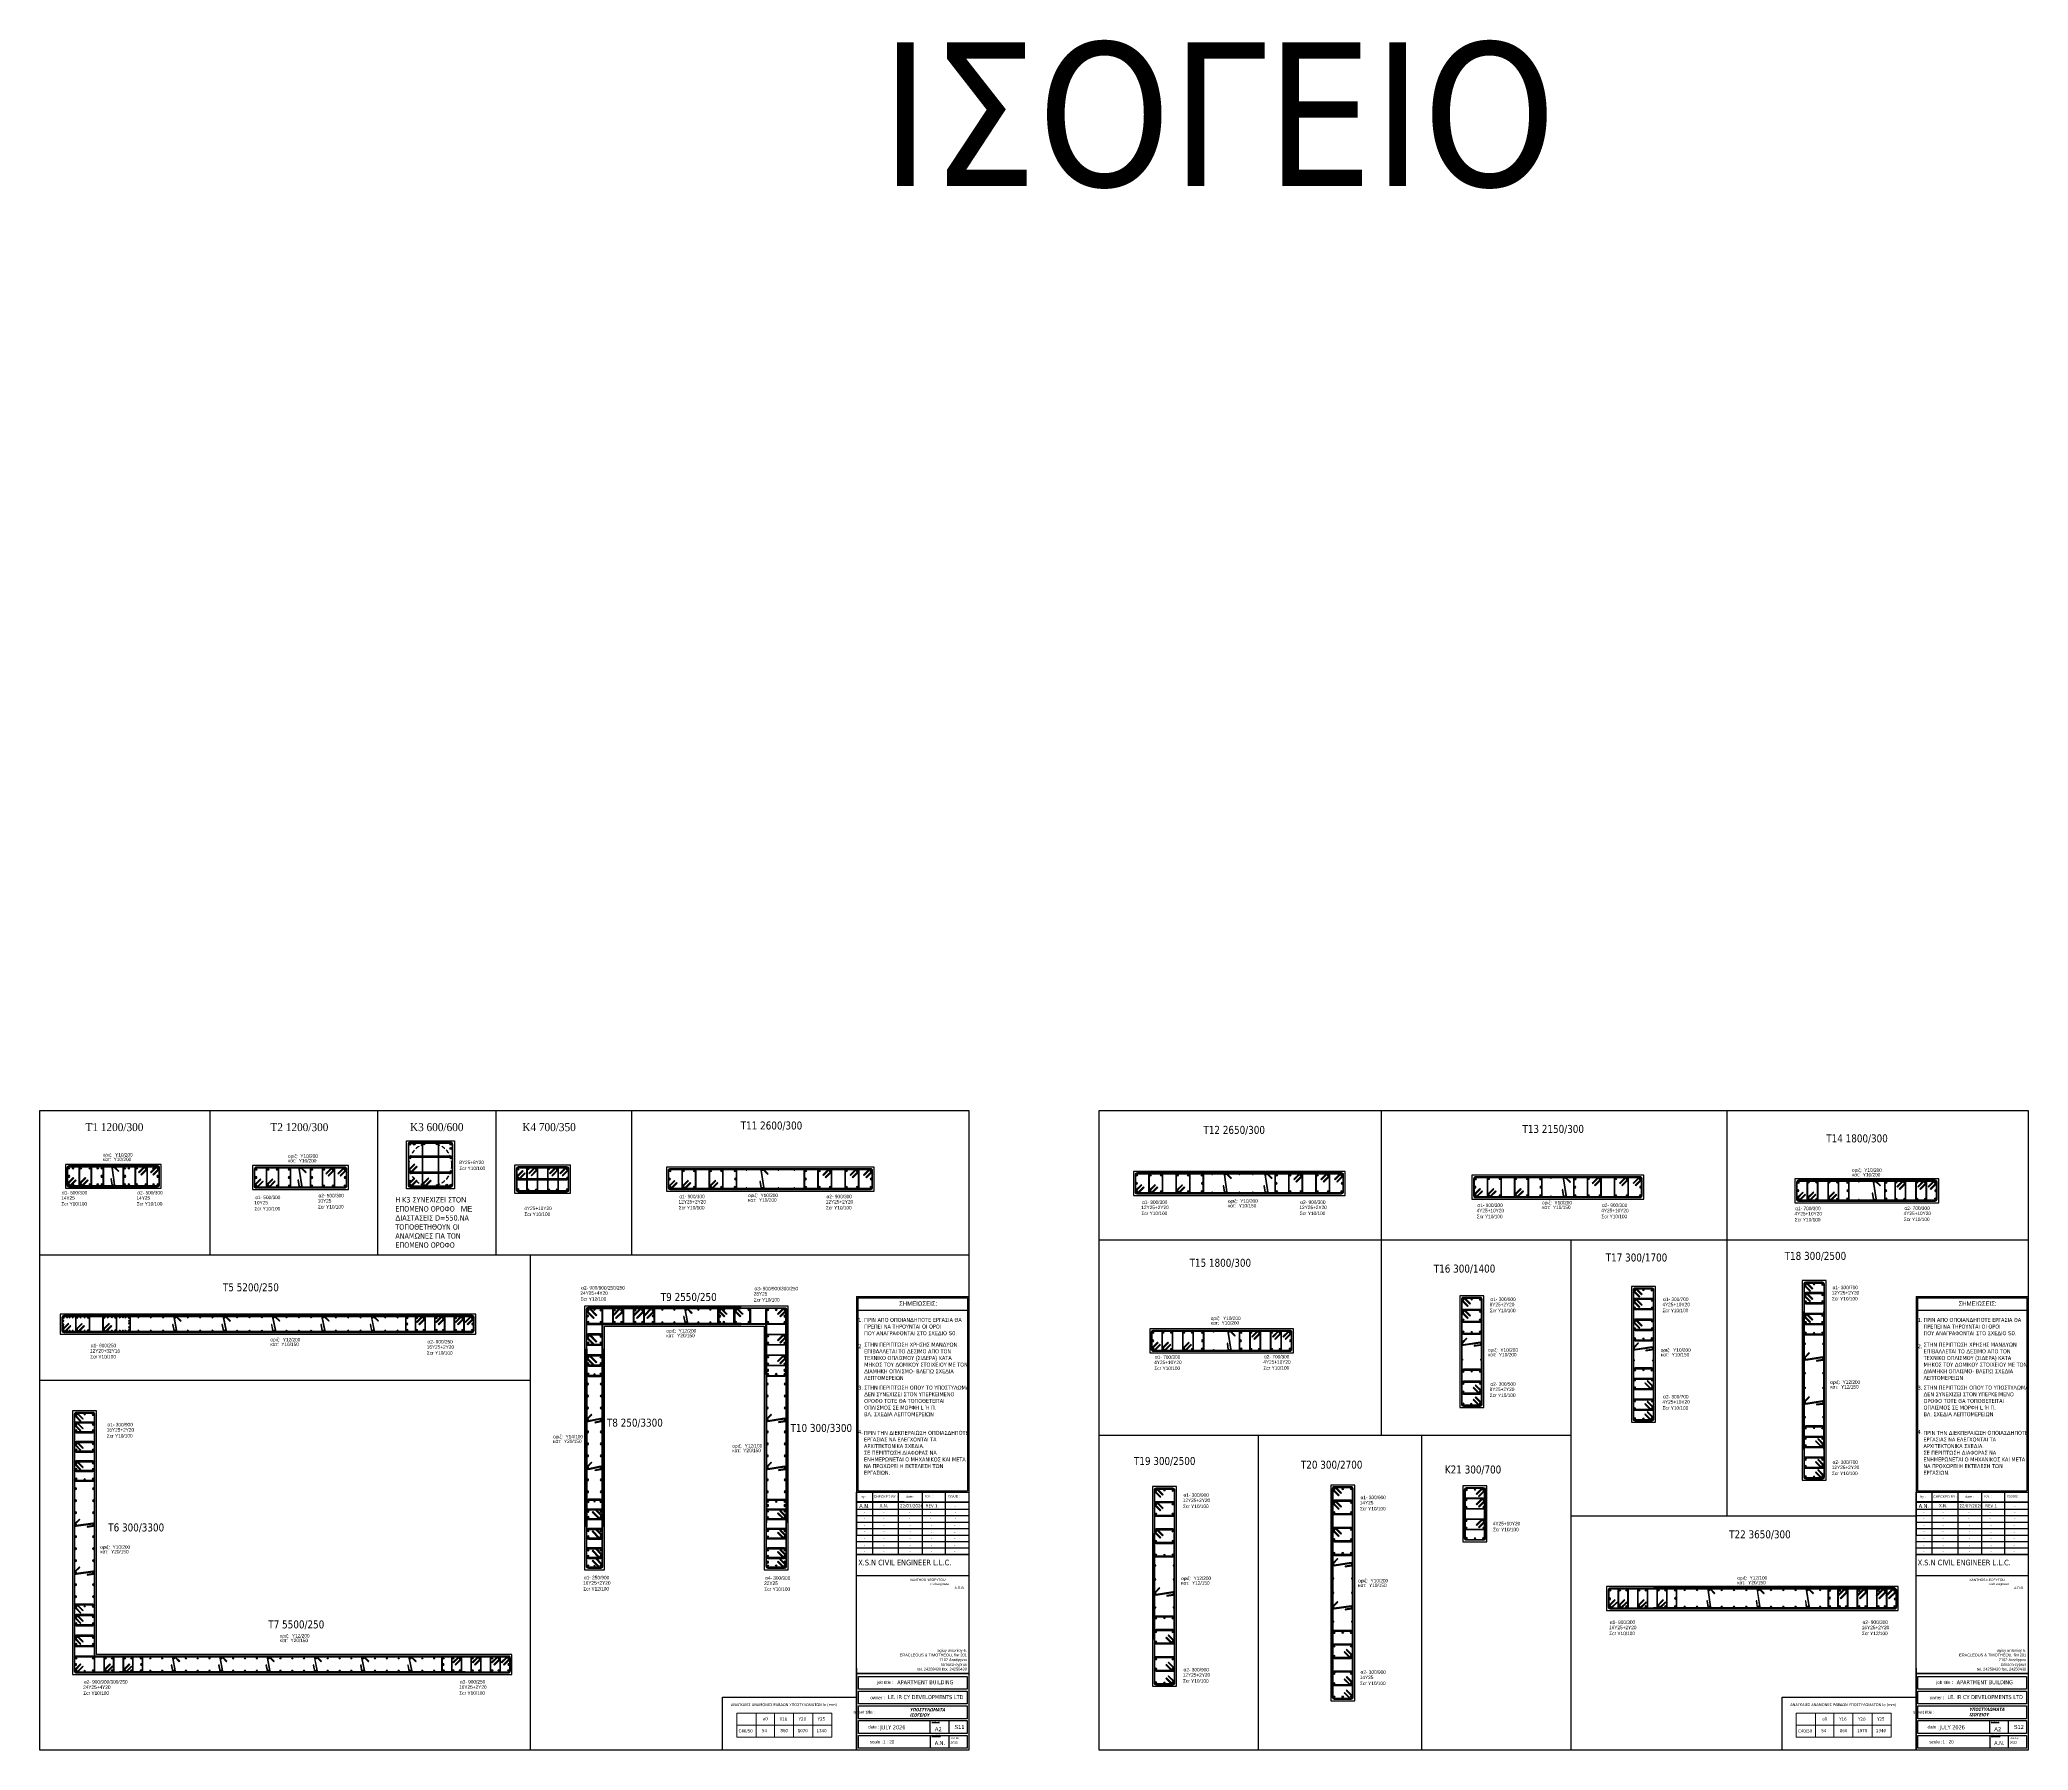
# Model space of a CAD drawing. Header units: millimetres. Extents: x -2171 to 1563, y -1758 to -1505.
# Drawn here: x -1313.5 to -1189, y -1630.3 to -1523.2 of the extents above; entities that cross this region are included whole.
import ezdxf

# ---------------------------------------------------------------- set-up
doc = ezdxf.new("R2010")
doc.units = ezdxf.units.MM
doc.linetypes.add('HIDDEN', pattern=[0.375, 0.25, -0.125])
for name, color, linetype in [('-S-A3 PAGE', 3, 'Continuous'), ('-S_TEXT', 3, 'Continuous'), ('ANOIGMATA', 7, 'Continuous'), ('Col_Det', 7, 'Continuous'), ('Col_Det_1', 7, 'Continuous'), ('Col_Det_4', 7, 'Continuous'), ('Col_Det_Fill', 7, 'Continuous'), ('Geo_Col_Pro_1', 7, 'Continuous'), ('pinakaki', 153, 'Continuous')]:
    doc.layers.add(name, color=color, linetype=linetype)
doc.layers.add('A-ANNO-DIMS', color=1, linetype='Continuous', lineweight=9)
doc.layers.add('TEXT', color=20, linetype='Continuous', lineweight=13)
doc.styles.add('S1Arl22_b_934_161', font='arial.ttf', dxfattribs={"width": 0.933629, "height": 0.002175})
doc.styles.add('S1TmsNwRmn22_b_934_161', font='times.ttf', dxfattribs={"width": 0.933629, "height": 0.002175})
doc.styles.get("Standard").update_dxf_attribs({"font": 'tahoma.ttf'})

# ---------------------------------------------------------------- blocks, each defined once
blk = doc.blocks.new('PINAKAKI')
at = {"layer": '-S-A3 PAGE', "ltscale": 5}
blk.add_line((121995.59, -208359.26), (121988.73, -208359.26), dxfattribs=at)
at = {"color": 0}
for p, q in [((121988.65, -208358.39), (121988.65, -208373.35)), ((121988.65, -208358.39), (121995.67, -208358.39)), ((121988.73, -208358.47), (121988.73, -208370.55)), ((121988.73, -208358.47), (121995.59, -208358.47)), ((121995.59, -208358.47), (121995.59, -208370.55)), ((121995.67, -208358.39), (121995.67, -208370.63)), ((121988.65, -208370.63), (121995.67, -208370.63)), ((121988.73, -208370.55), (121995.59, -208370.55)), ((121989.64, -208370.63), (121989.64, -208374.54)), ((121991.28, -208374.54), (121991.28, -208370.63)), ((121992.77, -208374.54), (121992.77, -208370.63)), ((121994.21, -208374.54), (121994.21, -208370.63)), ((121991.62, -208371.24), (121988.65, -208371.24)), ((121988.65, -208371.24), (121995.67, -208371.24)), ((121995.67, -208371.29), (121988.65, -208371.29)), ((121995.67, -208371.24), (121995.67, -208371.29)), ((121995.67, -208375.87), (121988.65, -208375.87)), ((121988.65, -208381.66), (121988.65, -208386.79)), ((121988.77, -208382.97), (121988.77, -208382.17)), ((121988.77, -208383.89), (121988.77, -208383.1)), ((121988.77, -208384.82), (121988.77, -208384.02)), ((121988.77, -208385.74), (121988.77, -208384.94)), ((121988.77, -208386.66), (121988.77, -208385.86))]:
    blk.add_line(p, q, dxfattribs=at)
at = {"color": 3}
blk.add_line((121995.67, -208372.46), (121995.67, -208374.54), dxfattribs=at)
at = {"color": 0}
for points in [[(121988.65, -208370.63), (121995.67, -208370.63), (121995.67, -208374.54), (121988.65, -208374.54)], [(121988.65, -208370.63), (121995.67, -208370.63), (121995.67, -208374.54), (121988.65, -208374.54)], [(121988.65, -208374.54), (121995.67, -208374.54), (121995.67, -208381.99), (121988.65, -208381.99)], [(121988.65, -208381.99), (121995.67, -208381.99), (121995.67, -208386.79), (121988.65, -208386.79)]]:
    blk.add_lwpolyline(points, close=True, dxfattribs=at)
for points in [[(121988.65, -208371.7), (121995.67, -208371.7)], [(121988.65, -208372.1), (121995.67, -208372.1)], [(121988.65, -208372.51), (121995.67, -208372.51)], [(121988.65, -208372.92), (121995.67, -208372.92)], [(121988.65, -208373.32), (121995.67, -208373.32)], [(121988.65, -208373.73), (121995.67, -208373.73)], [(121988.65, -208374.13), (121995.67, -208374.13)], [(121988.77, -208382.17), (121995.57, -208382.17), (121995.57, -208382.97), (121988.77, -208382.97)], [(121988.77, -208383.1), (121995.57, -208383.1), (121995.57, -208383.89), (121988.77, -208383.89)], [(121988.77, -208384.02), (121995.57, -208384.02), (121995.57, -208384.82), (121988.77, -208384.82)], [(121988.77, -208384.94), (121995.57, -208384.94), (121995.57, -208385.74), (121988.77, -208385.74)], [(121988.77, -208385.86), (121995.57, -208385.86), (121995.57, -208386.66), (121988.77, -208386.66)], [(121993.24, -208384.94), (121993.24, -208385.74)], [(121993.26, -208385.86), (121993.26, -208386.66)], [(121994.42, -208384.94), (121994.42, -208385.74)], [(121994.42, -208385.86), (121994.42, -208386.66)]]:
    blk.add_lwpolyline(points, dxfattribs=at)
blk.add_lwpolyline([(121988.65, -208374.54), (121995.67, -208374.54)])
at = {"layer": '-S_TEXT', "color": 3}
for s, p in [('1.', (121988.75, -208359.98)), ('2.', (121988.75, -208361.63)), ('3.', (121988.75, -208364.23)), ('4.', (121988.74, -208366.99))]:
    blk.add_text(s, height=0.25, dxfattribs=at).set_placement(p)
at = {"layer": '-S_TEXT', "color": 3, "char_height": 0.25, "attachment_point": 1}
for s, insert in [('ΠΡΙΝ ΑΠΟ ΟΠΟΙΑΝ{\\fArial|b0|i0|c186|p34;Δ}ΗΠΟΤΕ ΕΡΓΑΣΙΑ ΘΑ ΠΡΕΠΕΙ ΝΑ ΤΗΡΟΥΝΤΑΙ ΟΙ ΟΡΟΙ\\PΠΟΥ ΑΝΑΓΡΑΦΟΝΤΑΙ ΣΤΟ ΣΧΕ{\\fArial|b0|i0|c186|p34;Δ}ΙΟ {\\fArial|b0|i0|c186|p34;S0.}', (121989.12, -208359.73)), ('ΣΤΗΝ ΠΕΡΙΠΤ{\\fArial|b0|i0|c186|p34;Ω}ΣΗ ΧΡΗΣΗΣ ΜΑΝ{\\fArial|b0|i0|c186|p34;Δ}Υ{\\fArial|b0|i0|c186|p34;Ω}Ν ΕΠΙΒΑΛΛΕΤΑΙ ΤΟ {\\fArial|b0|i0|c186|p34;Δ}ΕΣΙΜΟ ΑΠΟ ΤΟΝ ΤΕΧΝΙΚΟ ΟΠΛΙΣΜΟΥ {\\fArial|b0|i0|c186|p34;(}ΣΙ{\\fArial|b0|i0|c186|p34;Δ}ΕΡΑ{\\fArial|b0|i0|c186|p34;) }ΚΑΤΑ ΜΗΚΟΣ ΤΟΥ {\\fArial|b0|i0|c186|p34;Δ}ΟΜΙΚΟΥ ΣΤΟΙΧΕΙΟΥ ΜΕ ΤΟΝ {\\fArial|b0|i0|c186|p34;Δ}ΙΑΜΗΚΗ ΟΠΛΙΣΜΟ{\\fArial|b0|i0|c186|p34;- }ΒΛΕΠ{\\fArial|b0|i0|c186|p34;Ω }ΣΧΕ{\\fArial|b0|i0|c186|p34;Δ}ΙΑ ΛΕΠΤΟΜΕΡΕΙΩΝ', (121989.12, -208361.28)), ('ΣΤΗΝ ΠΕΡΙΠΤ{\\fArial|b0|i0|c186|p34;Ω}ΣΗ ΟΠΟΥ ΤΟ ΥΠΟΣΤΥΛ{\\fArial|b0|i0|c186|p34;Ω}ΜΑ {\\fArial|b0|i0|c186|p34;Δ}ΕΝ ΣΥΝΕΧΙΖΕΙ ΣΤΟΝ ΥΠΕΡΚΕΙΜΕΝΟ ΟΡΟΦΟ ΤΟΤΕ ΘΑ ΤΟΠΟΘΕΤΕΙΤΑΙ ΟΠΛΙΣΜΟΣ ΣΕ ΜΟΡΦΗ {\\fArial|b0|i0|c186|p34;L }Ή Π{\\fArial|b0|i0|c186|p34;.  \\P}ΒΛ{\\fArial|b0|i0|c186|p34;. }ΣΧΕ{\\fArial|b0|i0|c186|p34;Δ}Ι{\\fArial|b0|i0|c186|p34;A }ΛΕΠΤΟΜΕΡΕΙ{\\fArial|b0|i0|c186|p34;Ω}Ν', (121989.12, -208363.97)), ('ΠΡΙΝ ΤΗΝ {\\fArial|b0|i0|c186|p34;Δ}ΙΕΚΠΕΡΑΙ{\\fArial|b0|i0|c186|p34;Ω}ΣΗ ΟΠΟΙΑΣ{\\fArial|b0|i0|c186|p34;Δ}ΗΠΟΤΕ ΕΡΓΑΣΙΑΣ ΝΑ ΕΛΕΓΧΟΝΤΑΙ ΤΑ ΑΡΧΙΤΕΚΤΟΝΙΚΑ ΣΧΕ{\\fArial|b0|i0|c186|p34;Δ}ΙΑ{\\fArial|b0|i0|c186|p34;.\\P}ΣΕ ΠΕΡΙΠΤ{\\fArial|b0|i0|c186|p34;Ω}ΣΗ {\\fArial|b0|i0|c186|p34;Δ}ΙΑΦΟΡΑΣ ΝΑ ΕΝΗΜΕΡ{\\fArial|b0|i0|c186|p34;Ω}ΝΕΤΑΙ Ο ΜΗΧΑΝΙΚΟΣ ΚΑΙ ΜΕΤΑ ΝΑ ΠΡΟΧ{\\fArial|b0|i0|c186|p34;Ω}ΡΕΙ Η ΕΚΤΕΛΕΣΗ Τ{\\fArial|b0|i0|c186|p34;Ω}Ν ΕΡΓΑΣΙ{\\fArial|b0|i0|c186|p34;Ω}Ν{\\fArial|b0|i0|c186|p34;.}', (121989.11, -208366.8))]:
    blk.add_mtext_dynamic_manual_height_columns(s, width=6.3862, gutter_width=1, heights=[0], dxfattribs=dict(at, insert=insert))
at = {"layer": 'ANOIGMATA', "attachment_point": 1}
for s, insert, char_height, width in [('\\pi4.5494;{\\fBankGothic Lt BT|b0|i0|c0|p34;\\H1.5x;\\C7;XANTHOS NEOFYTOU\\P\\pi5.8103;civil engineer\\P\\pi7.351;\\fArial|b0|i0|c161|p34;Α.Π.Θ}', (121987.43, -208376.05), 0.1009, 7.9171), ('\\pxqr;{\\fBankGothic Lt BT|b0|i0|c161|p34;\\H1.1667x;\\C0;agioy antonioy 6,\\PERACLEOUS & TIMOTHEOU, flat 201\\P7102 Aradippou\\Plarnaca-cyprus\\Ptel. 24258430 fax. 24250430}', (121987.49, -208380.45), 0.1514, 8.0584), ('\\A1;\\pxql;{\\H0.99983x;\\C7;APARTMENT BUILDING  \\H0.75013x;  }', (121991.19, -208382.41), 0.2523, 5.3476), ('\\pxqr;{\\fBankGothic Lt BT|b0|i0|c0|p34;\\H1.5x;\\C7; \\H1.3333x; owner :}', (121987.08, -208383.4), 0.1009, 3.3382), ('\\pxqr;{\\fBankGothic Lt BT|b0|i0|c0|p34;\\H1.5x;\\C7; \\H1.3333x; job title :}', (121987.62, -208382.44), 0.1009, 3.3382), ('\\A1;{\\C7;LE. IR CY DEVELOPMENTS LTD  }', (121990.61, -208383.34), 0.2523, 5.3476), ('{\\fBankGothic Lt BT|b0|i0|c0|p34;\\C7;     sheet title :}', (121988.07, -208384.31), 0.2019, 3.3382), ('\\pxqr;{\\fBankGothic Lt BT|b0|i0|c0|p34;\\C7; date :}', (121986.73, -208385.23), 0.2019, 3.3382), ('{\\fTahoma|b0|i0|c0|p34;\\C7;JULY 2026}', (121990.13, -208385.23), 0.2523, 4.5751), ('\\pxi8.03;{\\fBankGothic Lt BT|b0|i0|c161|p34;\\H0.5x;\\L\\C7;PAPER\\H2x;\\l }', (121991.64, -208384.93), 0.2125, 3.5139), ('\\pxi8.03;{\\fBankGothic Lt BT|b0|i0|c0|p34;\\H0.5x;\\L\\C7;DESIGN\\H2x;\\l }', (121991.64, -208385.81), 0.2125, 3.5139), ('\\pxi8.03;{\\fBankGothic Lt BT|b0|i0|c0|p34;\\C7;JOB NO}', (121993.74, -208385.98), 0.1009, 3.3382), ('\\pxqr;{\\fBankGothic Lt BT|b0|i0|c0|p34;\\C7; scale :}', (121986.95, -208386.16), 0.2019, 3.3382), ('\\pxi8.03;{\\fBankGothic Lt BT|b0|i0|c161|p34;\\C7;2\\fBankGothic Lt BT|b0|i0|c0|p34;633}', (121993.34, -208386.24), 0.1467, 4.852)]:
    blk.add_mtext(s, dxfattribs=dict(at, insert=insert, char_height=char_height, width=width))
at = {"layer": 'ANOIGMATA', "char_height": 0.2523, "attachment_point": 1}
for s, insert in [('{\\fArial|b0|i0|c186|p34;A}2', (121993.54, -208385.35)), ('A{\\fArial|b0|i0|c186|p34;.}N{\\fArial|b0|i0|c186|p34;.}', (121993.54, -208386.22))]:
    blk.add_mtext_dynamic_manual_height_columns(s, width=10.8932, gutter_width=1, heights=[0], dxfattribs=dict(at, insert=insert))
at = {"layer": 'pinakaki', "ltscale": 0.005, "insert": (121991.31, -208358.7), "char_height": 0.2696, "width": 6.6747, "attachment_point": 1}
blk.add_mtext('{\\fArial|b0|i0|c161|p34;ΣΗΜΕΙΩΣΕΙΣ:}', dxfattribs=at)
at = {"layer": 'TEXT', "color": 0, "attachment_point": 1}
for s, insert, char_height, width in [('\\pxqc;{\\fBankGothic Lt BT|b0|i0|c161|p34;\\C7;by :}', (121988.63, -208370.84), 0.1523, 0.9175), ('\\pxqc;{\\fArial|b0|i0|c186|p34;\\C7;CHECKED BY\\fBankGothic Lt BT|b0|i0|c161|p34; :}', (121989.2, -208370.84), 0.1523, 2.5391), ('\\pxqc;{\\fBankGothic Lt BT|b0|i0|c0|p34;\\C7;date :}', (121990.73, -208370.84), 0.1523, 2.5391), ('{\\fBankGothic Lt BT|b0|i0|c161|p34;\\C7;rev\\fBankGothic Lt BT|b0|i0|c0|p34;.\\fBankGothic Lt BT|b0|i0|c161|p34; :}', (121992.93, -208370.81), 0.15234, 2.5391), ('{\\fBankGothic Lt BT|b0|i0|c0|p34;\\C7;ISSUE\\fBankGothic Lt BT|b0|i0|c161|p34; :}', (121994.37, -208370.81), 0.1523, 2.5391), ('\\pxqc;{\\fTahoma|b0|i0|c0|p34;\\C7;A\\fTahoma|b0|i0|c161|p34;.\\fTahoma|b0|i0|c0|p34;N\\fTahoma|b0|i0|c161|p34;.}', (121988.63, -208371.38), 0.25391, 1.0156), ('\\pxqc;{\\fTahoma|b0|i0|c0|p34;\\H0.8x;\\C7;-}', (121988.63, -208371.77), 0.2539, 1.0156), ('\\pxqc;{\\fTahoma|b0|i0|c0|p34;\\H0.8x;\\C7;-}', (121988.63, -208372.19), 0.2539, 1.0156), ('\\pxqc;{\\fTahoma|b0|i0|c0|p34;\\H0.8x;\\C7;X.N.}', (121989.08, -208371.38), 0.2539, 2.5391), ('\\pxqc;{\\fTahoma|b0|i0|c0|p34;\\H0.8x;\\C7;-}', (121989.08, -208371.77), 0.2539, 2.5391), ('\\pxqc;{\\fTahoma|b0|i0|c0|p34;\\H0.8x;\\C7;-}', (121989.08, -208372.19), 0.2539, 2.5391), ('{\\fTahoma|b0|i0|c0|p34;\\C7;22\\fTahoma|b0|i0|c161|p34;/\\fTahoma|b0|i0|c0|p34;07\\fTahoma|b0|i0|c161|p34;/202\\fTahoma|b0|i0|c0|p34;6}', (121991.36, -208371.39), 0.20313, 1.3531), ('\\pxqc;{\\fTahoma|b0|i0|c0|p34;\\H0.8x;\\C7;   -}', (121990.57, -208371.77), 0.2539, 2.5391), ('\\pxqc;{\\fTahoma|b0|i0|c0|p34;\\H0.8x;\\C7;   -}', (121990.57, -208372.19), 0.2539, 2.5391), ('\\pxqc;{\\fTahoma|b0|i0|c0|p34;\\H0.8x;\\C7;REV.1}', (121992.71, -208371.39), 0.2539, 1.2675), ('\\pxqc;{\\fTahoma|b0|i0|c0|p34;\\H0.8x;\\C7;-}', (121992.01, -208371.77), 0.2539, 2.5391), ('\\pxqc;{\\fTahoma|b0|i0|c0|p34;\\H0.8x;\\C7;-}', (121992.01, -208372.19), 0.2539, 2.5391), ('\\pxqc;{\\fTahoma|b0|i0|c0|p34;\\H0.8x;\\C7; \\fTahoma|b0|i0|c161|p34;-}', (121994.15, -208371.39), 0.2539, 1.2675), ('\\pxqc;{\\fTahoma|b0|i0|c0|p34;\\H0.8x;\\C7;-}', (121993.56, -208371.77), 0.2539, 2.5391), ('\\pxqc;{\\fTahoma|b0|i0|c0|p34;\\H0.8x;\\C7;-}', (121993.56, -208372.19), 0.2539, 2.5391), ('\\pxqc;{\\fTahoma|b0|i0|c0|p34;\\H0.8x;\\C7;-}', (121988.63, -208372.6), 0.2539, 1.0156), ('\\pxqc;{\\fTahoma|b0|i0|c0|p34;\\H0.8x;\\C7;-}', (121988.63, -208373), 0.2539, 1.0156), ('\\pxqc;{\\fTahoma|b0|i0|c0|p34;\\H0.8x;\\C7;-}', (121988.63, -208373.41), 0.2539, 1.0156), ('\\pxqc;{\\fTahoma|b0|i0|c0|p34;\\H0.8x;\\C7;-}', (121989.08, -208372.6), 0.2539, 2.5391), ('\\pxqc;{\\fTahoma|b0|i0|c0|p34;\\H0.8x;\\C7;-}', (121989.08, -208373), 0.2539, 2.5391), ('\\pxqc;{\\fTahoma|b0|i0|c0|p34;\\H0.8x;\\C7;-}', (121989.08, -208373.41), 0.2539, 2.5391), ('\\pxqc;{\\fTahoma|b0|i0|c0|p34;\\H0.8x;\\C7;-}', (121990.73, -208372.6), 0.2539, 2.5391), ('\\pxqc;{\\fTahoma|b0|i0|c0|p34;\\H0.8x;\\C7;-}', (121990.73, -208373), 0.2539, 2.5391), ('\\pxqc;{\\fTahoma|b0|i0|c0|p34;\\H0.8x;\\C7;-}', (121990.73, -208373.41), 0.2539, 2.5391), ('\\pxqc;{\\fTahoma|b0|i0|c161|p34;\\H0.8x;\\C7;-}', (121992.71, -208372.61), 0.2539, 1.2675), ('\\pxqc;{\\fTahoma|b0|i0|c161|p34;\\H0.8x;\\C7;-}', (121992.71, -208373.01), 0.2539, 1.2675), ('\\pxqc;{\\fTahoma|b0|i0|c161|p34;\\H0.8x;\\C7;-}', (121992.71, -208373.42), 0.2539, 1.2675), ('\\pxqc;{\\fTahoma|b0|i0|c161|p34;\\H0.8x;\\C7;-}', (121994.15, -208372.61), 0.2539, 1.2675), ('\\pxqc;{\\fTahoma|b0|i0|c161|p34;\\H0.8x;\\C7;-}', (121994.15, -208373.01), 0.2539, 1.2675), ('\\pxqc;{\\fTahoma|b0|i0|c161|p34;\\H0.8x;\\C7;-}', (121994.15, -208373.42), 0.2539, 1.2675), ('X.S.N CIVIL ENGINEER L.L.C.\\P', (121988.75, -208374.87), 0.35, 6.9221), ('\\pxqc;{\\fTahoma|b0|i0|c0|p34;\\H0.8x;\\C7;-}', (121988.63, -208373.82), 0.2539, 1.0156), ('\\pxqc;{\\fTahoma|b0|i0|c0|p34;\\H0.8x;\\C7;-}', (121988.63, -208374.22), 0.2539, 1.0156), ('\\pxqc;{\\fTahoma|b0|i0|c0|p34;\\H0.8x;\\C7;-}', (121989.08, -208373.82), 0.2539, 2.5391), ('\\pxqc;{\\fTahoma|b0|i0|c0|p34;\\H0.8x;\\C7;-}', (121989.08, -208374.22), 0.2539, 2.5391), ('\\pxqc;{\\fTahoma|b0|i0|c0|p34;\\H0.8x;\\C7;-}', (121990.73, -208373.82), 0.2539, 2.5391), ('\\pxqc;{\\fTahoma|b0|i0|c0|p34;\\H0.8x;\\C7;-}', (121990.73, -208374.22), 0.2539, 2.5391), ('\\pxqc;{\\fTahoma|b0|i0|c161|p34;\\H0.8x;\\C7;-}', (121992.71, -208373.83), 0.2539, 1.2675), ('\\pxqc;{\\fTahoma|b0|i0|c161|p34;\\H0.8x;\\C7;-}', (121992.71, -208374.23), 0.2539, 1.2675), ('\\pxqc;{\\fTahoma|b0|i0|c161|p34;\\H0.8x;\\C7;-}', (121994.15, -208373.83), 0.2539, 1.2675), ('\\pxqc;{\\fTahoma|b0|i0|c161|p34;\\H0.8x;\\C7;-}', (121994.15, -208374.23), 0.2539, 1.2675)]:
    blk.add_mtext(s, dxfattribs=dict(at, insert=insert, char_height=char_height, width=width))
at = {"layer": 'TEXT', "insert": (121992.71, -208371.39), "char_height": 0.2539, "width": 1.2675, "attachment_point": 1}
blk.add_mtext('{\\fTahoma|b0|i0|c0|p34;\\H0.8x;\\C7; }', dxfattribs=at)
blk = doc.blocks.new('A$C2c4623ba')
for p, q in [((0.36, 1.5), (0.36, 0)), ((0.36, 1.5), (6.32, 1.5)), ((1.58, 1.5), (1.58, 0)), ((2.73, 1.5), (2.73, 0)), ((3.92, 1.5), (3.92, 0)), ((5.13, 1.5), (5.13, 0)), ((6.32, 1.5), (6.32, 0)), ((0.36, 0.75), (6.32, 0.75)), ((0.36, 0.75), (6.32, 0.75)), ((0.36, 0.75), (6.32, 0.75)), ((0.36, 0), (6.32, 0)), ((0.36, 0), (6.32, 0))]:
    blk.add_line(p, q)
for s, height, p in [('ΑΝΑΓΚΑΙΕΣ ΑΝΑΜΟΝΕΣ ΡΑΒΔΩΝ ΥΠΟΣΤΥΛΩΜΑΤΩΝ lo (mm)', 0.18, (0, 1.95)), ('a0', 0.2, (2, 1.06)), ('C40/50', 0.2, (0.48, 0.3)), ('54', 0.2, (1.94, 0.32)), ('Y16', 0.2, (3.06, 1.04)), ('860', 0.2, (3.1, 0.32)), ('1070', 0.2, (4.18, 0.32)), ('Y20', 0.2, (4.24, 1.04)), ('1340', 0.2, (5.36, 0.32)), ('Y25', 0.2, (5.43, 1.04))]:
    blk.add_text(s, height=height).set_placement(p)

msp = doc.modelspace()

# ---------------------------------------------------------------- hatches: boundary and pattern name
at = {"layer": 'Col_Det_Fill', "ltscale": 0.5, "transparency": 33554572}
h = msp.add_hatch(color=7, dxfattribs=at)
h.dxf.hatch_style = 1
h.paths.add_polyline_path([(-1287.7264, -1592.2931, -0.41421356), (-1287.6514, -1592.3681), (-1287.6514, -1594.9191, -0.41421356), (-1287.7264, -1594.9941), (-1290.1756, -1594.9941), (-1290.189, -1595.0075, -0.19891237), (-1290.2774, -1595.0441), (-1287.7264, -1595.0441, 0.41421356), (-1287.6014, -1594.9191), (-1287.6014, -1592.3681, 0.41421356), (-1287.7264, -1592.2431), (-1290.2774, -1592.2431, 0.41421356), (-1290.4024, -1592.3681), (-1290.4024, -1594.9191, 0.72075922), (-1290.1774, -1594.9941), (-1290.1756, -1594.9941), (-1289.8355, -1594.6539), (-1289.8708, -1594.6186), (-1290.2244, -1594.9721, -0.66817864), (-1290.3524, -1594.9191), (-1290.3524, -1592.3681, -0.41421356), (-1290.2774, -1592.2931)])
h.paths.add_polyline_path([(-1289.9769, -1594.5125), (-1290.0123, -1594.4772), (-1290.3524, -1594.8173), (-1290.3524, -1594.9191, -0.19891237), (-1290.3305, -1594.8661)], flags=17)
at = {"layer": 'Col_Det_Fill'}
h = msp.add_hatch(color=12, dxfattribs=at)
edge = h.paths.add_edge_path()
edge.add_arc((-1290.2858, -1592.3598), 0.0625, 0, 360)
h = msp.add_hatch(color=133, dxfattribs=at)
edge = h.paths.add_edge_path()
edge.add_arc((-1290.0243, -1592.3561), 0.065, 0, 360)
at = {"layer": 'Col_Det_Fill', "ltscale": 0.5, "transparency": 33554572}
h = msp.add_hatch(color=7, dxfattribs=at)
h.dxf.hatch_style = 1
h.paths.add_polyline_path([(-1289.4019, -1592.2431, 0.41421356), (-1289.5269, -1592.3681), (-1289.5269, -1594.9191, -0.19891237), (-1289.4903, -1594.8307), (-1289.4769, -1594.8173), (-1289.4769, -1592.3681, -0.41421356), (-1289.4019, -1592.2931), (-1288.6019, -1592.2931, -0.41421356), (-1288.5269, -1592.3681), (-1288.5269, -1594.9191, -0.41421356), (-1288.6019, -1594.9941), (-1289.3001, -1594.9941), (-1289.3135, -1595.0075, -0.19891237), (-1289.4019, -1595.0441), (-1288.6019, -1595.0441, 0.41421356), (-1288.4769, -1594.9191), (-1288.4769, -1592.3681, 0.41421356), (-1288.6019, -1592.2431)])
h.paths.add_polyline_path([(-1289.3135, -1595.0075), (-1289.3001, -1594.9941), (-1289.4019, -1594.9941, -0.41421356), (-1289.4769, -1594.9191), (-1289.4769, -1594.8173), (-1289.4903, -1594.8307, 0.66817864), (-1289.4019, -1595.0441, 0.19891237)])
h.paths.add_polyline_path([(-1289.1014, -1594.5125), (-1289.1368, -1594.4772), (-1289.4769, -1594.8173), (-1289.4769, -1594.9191, -0.19891237), (-1289.455, -1594.8661)], flags=17)
h.paths.add_polyline_path([(-1288.96, -1594.6539), (-1288.9953, -1594.6186), (-1289.3489, -1594.9721, -0.19891237), (-1289.4019, -1594.9941), (-1289.3001, -1594.9941)], flags=17)
at = {"layer": 'Col_Det_Fill'}
h = msp.add_hatch(color=56, dxfattribs=at)
edge = h.paths.add_edge_path()
edge.add_arc((-1289.4124, -1592.3509), 0.05, 0, 360)
h = msp.add_hatch(color=56, dxfattribs=at)
edge = h.paths.add_edge_path()
edge.add_arc((-1288.5912, -1592.3509), 0.05, 0, 360)
h = msp.add_hatch(color=12, dxfattribs=at)
edge = h.paths.add_edge_path()
edge.add_arc((-1287.7181, -1592.3598), 0.0625, 0, 360)
h = msp.add_hatch(color=133, dxfattribs=at)
edge = h.paths.add_edge_path()
edge.add_arc((-1287.7144, -1592.6213), 0.0625, 0, 360)
for color, points in [(252, [(-1311.6257, -1593.771), (-1311.6257, -1593.721, 0.41421356), (-1311.7507, -1593.846), (-1311.7007, -1593.846, -0.41421356)]), (252, [(-1311.7007, -1593.846), (-1311.7507, -1593.846), (-1311.7507, -1594.896), (-1311.7007, -1594.896)]), (12, [(-1311.697, -1593.8372, 0.41421356), (-1311.6345, -1593.8997, 0.41421356), (-1311.572, -1593.8372, 0.41421356), (-1311.6345, -1593.7747, 0.41421356)]), (252, [(-1309.5757, -1593.771), (-1309.5757, -1593.721), (-1311.6257, -1593.721), (-1311.6257, -1593.771)]), (133, [(-1311.4355, -1593.8335, 0.41421356), (-1311.373, -1593.896, 0.41421356), (-1311.3105, -1593.8335, 0.41421356), (-1311.373, -1593.771, 0.41421356)]), (252, [(-1310.8757, -1593.771), (-1310.8757, -1593.721, 0.41421356), (-1311.0007, -1593.846), (-1310.9507, -1593.846, -0.41421356)]), (252, [(-1310.9507, -1593.846), (-1311.0007, -1593.846), (-1311.0007, -1594.896), (-1310.9507, -1594.896)]), (56, [(-1310.947, -1593.8372, 0.41421356), (-1310.8845, -1593.8997, 0.41421356), (-1310.822, -1593.8372, 0.41421356), (-1310.8845, -1593.7747, 0.41421356)]), (252, [(-1310.3257, -1593.771), (-1310.3257, -1593.721), (-1310.8757, -1593.721), (-1310.8757, -1593.771)]), (252, [(-1307.0492, -1593.771), (-1307.0492, -1593.721), (-1310.6522, -1593.721), (-1310.6522, -1593.771)]), (56, [(-1310.3793, -1593.8372, 0.41421356), (-1310.3168, -1593.8997, 0.41421356), (-1310.2543, -1593.8372, 0.41421356), (-1310.3168, -1593.7747, 0.41421356)]), (252, [(-1310.2507, -1593.846), (-1310.2007, -1593.846, 0.41421356), (-1310.3257, -1593.721), (-1310.3257, -1593.771, -0.41421356)]), (252, [(-1310.2507, -1594.896), (-1310.2007, -1594.896), (-1310.2007, -1593.846), (-1310.2507, -1593.846)]), (133, [(-1309.8909, -1593.8335, 0.41421356), (-1309.8284, -1593.896, 0.41421356), (-1309.7659, -1593.8335, 0.41421356), (-1309.8284, -1593.771, 0.41421356)]), (12, [(-1309.6293, -1593.8372, 0.41421356), (-1309.5668, -1593.8997, 0.41421356), (-1309.5043, -1593.8372, 0.41421356), (-1309.5668, -1593.7747, 0.41421356)]), (252, [(-1309.5007, -1593.846), (-1309.4507, -1593.846, 0.41421356), (-1309.5757, -1593.721), (-1309.5757, -1593.771, -0.41421356)]), (252, [(-1309.5007, -1594.896), (-1309.4507, -1594.896), (-1309.4507, -1593.846), (-1309.5007, -1593.846)]), (252, [(-1308.9496, -1593.8458), (-1308.91, -1593.8399, -0.72334494), (-1308.8083, -1593.7886), (-1308.78, -1593.7603, 0.72334494)]), (252, [(-1308.7913, -1594.9021), (-1308.7518, -1594.8962), (-1308.91, -1593.8399), (-1308.9496, -1593.8458)]), (133, [(-1308.8757, -1593.796, 0.41421356), (-1308.8507, -1593.821, 0.41421356), (-1308.8257, -1593.796, 0.41421356), (-1308.8507, -1593.771, 0.41421356)]), (252, [(-1308.78, -1593.7603), (-1308.8083, -1593.7886), (-1308.5254, -1594.0714), (-1308.4971, -1594.0431)]), (252, [(-1308.1257, -1593.771), (-1308.1257, -1593.721, 0.41421356), (-1308.2507, -1593.846), (-1308.2007, -1593.846, -0.41421356)]), (252, [(-1308.2007, -1593.846), (-1308.2507, -1593.846), (-1308.2507, -1594.896), (-1308.2007, -1594.896)]), (12, [(-1308.072, -1593.8372, 0.41421356), (-1308.1345, -1593.7747, 0.41421356), (-1308.197, -1593.8372, 0.41421356), (-1308.1345, -1593.8997, 0.41421356)]), (252, [(-1306.0757, -1593.771), (-1306.0757, -1593.721), (-1308.1257, -1593.721), (-1308.1257, -1593.771)]), (133, [(-1307.8105, -1593.8335, 0.41421356), (-1307.873, -1593.771, 0.41421356), (-1307.9355, -1593.8335, 0.41421356), (-1307.873, -1593.896, 0.41421356)]), (252, [(-1307.3757, -1593.771), (-1307.3757, -1593.721, 0.41421356), (-1307.5007, -1593.846), (-1307.4507, -1593.846, -0.41421356)]), (252, [(-1307.4507, -1593.846), (-1307.5007, -1593.846), (-1307.5007, -1594.896), (-1307.4507, -1594.896)]), (56, [(-1307.322, -1593.8372, 0.41421356), (-1307.3845, -1593.7747, 0.41421356), (-1307.447, -1593.8372, 0.41421356), (-1307.3845, -1593.8997, 0.41421356)]), (252, [(-1306.8257, -1593.771), (-1306.8257, -1593.721), (-1307.3757, -1593.721), (-1307.3757, -1593.771)]), (252, [(-1306.8787, -1593.793), (-1306.9141, -1593.7576), (-1307.2676, -1594.1112), (-1307.2323, -1594.1465)]), (252, [(-1307.1262, -1594.2526), (-1307.0909, -1594.2879), (-1306.7373, -1593.9344), (-1306.7727, -1593.899)]), (252, [(-1306.7507, -1593.846), (-1306.7007, -1593.846, 0.66817864), (-1306.9141, -1593.7576), (-1306.8787, -1593.793, -0.66817864)]), (56, [(-1306.7543, -1593.8372, 0.41421356), (-1306.8168, -1593.7747, 0.41421356), (-1306.8793, -1593.8372, 0.41421356), (-1306.8168, -1593.8997, 0.41421356)]), (252, [(-1306.7727, -1593.899), (-1306.7373, -1593.9344, 0.66817864), (-1306.8257, -1593.721), (-1306.8257, -1593.771, -0.66817864)]), (252, [(-1306.7507, -1594.896), (-1306.7007, -1594.896), (-1306.7007, -1593.846), (-1306.7507, -1593.846)]), (252, [(-1306.1287, -1593.793), (-1306.1641, -1593.7576), (-1306.5176, -1594.1112), (-1306.4823, -1594.1465)]), (133, [(-1306.2659, -1593.8335, 0.41421356), (-1306.3284, -1593.771, 0.41421356), (-1306.3909, -1593.8335, 0.41421356), (-1306.3284, -1593.896, 0.41421356)]), (252, [(-1306.3762, -1594.2526), (-1306.3409, -1594.2879), (-1305.9873, -1593.9344), (-1306.0227, -1593.899)]), (252, [(-1306.0007, -1593.846), (-1305.9507, -1593.846, 0.66817864), (-1306.1641, -1593.7576), (-1306.1287, -1593.793, -0.66817864)]), (12, [(-1306.0043, -1593.8372, 0.41421356), (-1306.0668, -1593.7747, 0.41421356), (-1306.1293, -1593.8372, 0.41421356), (-1306.0668, -1593.8997, 0.41421356)]), (252, [(-1306.0227, -1593.899), (-1305.9873, -1593.9344, 0.66817864), (-1306.0757, -1593.721), (-1306.0757, -1593.771, -0.66817864)]), (252, [(-1306.0007, -1594.896), (-1305.9507, -1594.896), (-1305.9507, -1593.846), (-1306.0007, -1593.846)]), (252, [(-1299.9082, -1593.845), (-1299.9082, -1593.795, 0.41421356), (-1300.0332, -1593.92), (-1299.9832, -1593.92, -0.41421356)]), (252, [(-1299.9832, -1593.92), (-1300.0332, -1593.92), (-1300.0332, -1594.97), (-1299.9832, -1594.97)]), (12, [(-1299.9795, -1593.9112, 0.41421356), (-1299.917, -1593.9737, 0.41421356), (-1299.8545, -1593.9112, 0.41421356), (-1299.917, -1593.8487, 0.41421356)]), (252, [(-1297.8582, -1593.845), (-1297.8582, -1593.795), (-1299.9082, -1593.795), (-1299.9082, -1593.845)]), (252, [(-1299.1582, -1593.845), (-1299.1582, -1593.795, 0.41421356), (-1299.2832, -1593.92), (-1299.2332, -1593.92, -0.41421356)]), (252, [(-1299.2332, -1593.92), (-1299.2832, -1593.92), (-1299.2832, -1594.97), (-1299.2332, -1594.97)]), (56, [(-1299.2295, -1593.9112, 0.41421356), (-1299.167, -1593.9737, 0.41421356), (-1299.1045, -1593.9112, 0.41421356), (-1299.167, -1593.8487, 0.41421356)]), (252, [(-1298.6082, -1593.845), (-1298.6082, -1593.795), (-1299.1582, -1593.795), (-1299.1582, -1593.845)]), (252, [(-1295.3317, -1593.845), (-1295.3317, -1593.795), (-1298.9347, -1593.795), (-1298.9347, -1593.845)]), (56, [(-1298.6619, -1593.9112, 0.41421356), (-1298.5994, -1593.9737, 0.41421356), (-1298.5369, -1593.9112, 0.41421356), (-1298.5994, -1593.8487, 0.41421356)]), (252, [(-1298.5332, -1593.92), (-1298.4832, -1593.92, 0.41421356), (-1298.6082, -1593.795), (-1298.6082, -1593.845, -0.41421356)]), (252, [(-1298.5332, -1594.97), (-1298.4832, -1594.97), (-1298.4832, -1593.92), (-1298.5332, -1593.92)]), (12, [(-1297.9119, -1593.9112, 0.41421356), (-1297.8494, -1593.9737, 0.41421356), (-1297.7869, -1593.9112, 0.41421356), (-1297.8494, -1593.8487, 0.41421356)]), (252, [(-1297.7832, -1593.92), (-1297.7332, -1593.92, 0.41421356), (-1297.8582, -1593.795), (-1297.8582, -1593.845, -0.41421356)]), (252, [(-1297.7832, -1594.97), (-1297.7332, -1594.97), (-1297.7332, -1593.92), (-1297.7832, -1593.92)]), (252, [(-1297.2321, -1593.9198), (-1297.1925, -1593.9139, -0.72334494), (-1297.0908, -1593.8626), (-1297.0625, -1593.8343, 0.72334494)]), (252, [(-1297.0739, -1594.9761), (-1297.0343, -1594.9702), (-1297.1925, -1593.9139), (-1297.2321, -1593.9198)]), (133, [(-1297.1582, -1593.87, 0.41421356), (-1297.1332, -1593.895, 0.41421356), (-1297.1082, -1593.87, 0.41421356), (-1297.1332, -1593.845, 0.41421356)]), (252, [(-1297.0625, -1593.8343), (-1297.0908, -1593.8626), (-1296.8079, -1594.1454), (-1296.7797, -1594.1171)]), (252, [(-1296.4082, -1593.845), (-1296.4082, -1593.795, 0.41421356), (-1296.5332, -1593.92), (-1296.4832, -1593.92, -0.41421356)]), (252, [(-1296.4832, -1593.92), (-1296.5332, -1593.92), (-1296.5332, -1594.97), (-1296.4832, -1594.97)]), (12, [(-1296.3545, -1593.9112, 0.41421356), (-1296.417, -1593.8487, 0.41421356), (-1296.4795, -1593.9112, 0.41421356), (-1296.417, -1593.9737, 0.41421356)]), (252, [(-1294.3582, -1593.845), (-1294.3582, -1593.795), (-1296.4082, -1593.795), (-1296.4082, -1593.845)]), (252, [(-1295.6582, -1593.845), (-1295.6582, -1593.795, 0.41421356), (-1295.7832, -1593.92), (-1295.7332, -1593.92, -0.41421356)]), (252, [(-1295.7332, -1593.92), (-1295.7832, -1593.92), (-1295.7832, -1594.97), (-1295.7332, -1594.97)]), (56, [(-1295.6045, -1593.9112, 0.41421356), (-1295.667, -1593.8487, 0.41421356), (-1295.7295, -1593.9112, 0.41421356), (-1295.667, -1593.9737, 0.41421356)]), (252, [(-1295.1082, -1593.845), (-1295.1082, -1593.795), (-1295.6582, -1593.795), (-1295.6582, -1593.845)]), (252, [(-1295.1612, -1593.867), (-1295.1966, -1593.8316), (-1295.5501, -1594.1852), (-1295.5148, -1594.2205)]), (252, [(-1295.4087, -1594.3266), (-1295.3734, -1594.3619), (-1295.0198, -1594.0084), (-1295.0552, -1593.973)]), (252, [(-1295.0332, -1593.92), (-1294.9832, -1593.92, 0.66817864), (-1295.1966, -1593.8316), (-1295.1612, -1593.867, -0.66817864)]), (56, [(-1295.0369, -1593.9112, 0.41421356), (-1295.0994, -1593.8487, 0.41421356), (-1295.1619, -1593.9112, 0.41421356), (-1295.0994, -1593.9737, 0.41421356)]), (252, [(-1295.0552, -1593.973), (-1295.0198, -1594.0084, 0.66817864), (-1295.1082, -1593.795), (-1295.1082, -1593.845, -0.66817864)]), (252, [(-1295.0332, -1594.97), (-1294.9832, -1594.97), (-1294.9832, -1593.92), (-1295.0332, -1593.92)]), (252, [(-1294.4112, -1593.867), (-1294.4466, -1593.8316), (-1294.8001, -1594.1852), (-1294.7648, -1594.2205)]), (252, [(-1294.6587, -1594.3266), (-1294.6234, -1594.3619), (-1294.2698, -1594.0084), (-1294.3052, -1593.973)]), (252, [(-1294.2832, -1593.92), (-1294.2332, -1593.92, 0.66817864), (-1294.4466, -1593.8316), (-1294.4112, -1593.867, -0.66817864)]), (12, [(-1294.2869, -1593.9112, 0.41421356), (-1294.3494, -1593.8487, 0.41421356), (-1294.4119, -1593.9112, 0.41421356), (-1294.3494, -1593.9737, 0.41421356)]), (252, [(-1294.3052, -1593.973), (-1294.2698, -1594.0084, 0.66817864), (-1294.3582, -1593.795), (-1294.3582, -1593.845, -0.66817864)]), (252, [(-1294.2832, -1594.97), (-1294.2332, -1594.97), (-1294.2332, -1593.92), (-1294.2832, -1593.92)]), (252, [(-1283.5066, -1593.8314), (-1283.5066, -1593.7814, 0.41421356), (-1283.6316, -1593.9064), (-1283.5816, -1593.9064, -0.41421356)]), (252, [(-1283.5066, -1593.8314), (-1283.5066, -1593.7814, 0.41421356), (-1283.6316, -1593.9064), (-1283.5816, -1593.9064, -0.41421356)]), (252, [(-1283.5816, -1593.9064), (-1283.6316, -1593.9064), (-1283.6316, -1595.2064), (-1283.5816, -1595.2064)]), (252, [(-1283.5816, -1593.9064), (-1283.6316, -1593.9064), (-1283.6316, -1594.4564), (-1283.5816, -1594.4564)]), (252, [(-1283.2061, -1594.0498), (-1283.2414, -1594.0144), (-1283.595, -1594.368), (-1283.5596, -1594.4033)]), (12, [(-1283.4529, -1593.8975, 0.41421356), (-1283.5154, -1593.835, 0.41421356), (-1283.5779, -1593.8975, 0.41421356), (-1283.5154, -1593.96, 0.41421356)]), (252, [(-1280.4566, -1593.8314), (-1280.4566, -1593.7814), (-1283.5066, -1593.7814), (-1283.5066, -1593.8314)]), (252, [(-1280.4566, -1593.8314), (-1280.4566, -1593.7814), (-1283.5066, -1593.7814), (-1283.5066, -1593.8314)]), (252, [(-1283.4536, -1594.5094), (-1283.4182, -1594.5448), (-1283.0647, -1594.1912), (-1283.1, -1594.1558)]), (252, [(-1282.8566, -1593.8314), (-1282.8566, -1593.7814, 0.41421356), (-1282.9816, -1593.9064), (-1282.9316, -1593.9064, -0.41421356)]), (252, [(-1282.9316, -1593.9064), (-1282.9816, -1593.9064), (-1282.9816, -1595.2064), (-1282.9316, -1595.2064)]), (56, [(-1282.8243, -1593.8887, 0.41421356), (-1282.8743, -1593.8387, 0.41421356), (-1282.9243, -1593.8887, 0.41421356), (-1282.8743, -1593.9387, 0.41421356)]), (252, [(-1282.4066, -1593.8314), (-1282.4066, -1593.7814), (-1282.8566, -1593.7814), (-1282.8566, -1593.8314)]), (252, [(-1282.4596, -1593.8533), (-1282.495, -1593.818), (-1282.8485, -1594.1715), (-1282.8132, -1594.2069)]), (252, [(-1282.7071, -1594.313), (-1282.6718, -1594.3483), (-1282.3182, -1593.9948), (-1282.3536, -1593.9594)]), (252, [(-1282.3316, -1593.9064), (-1282.2816, -1593.9064, 0.66817864), (-1282.495, -1593.818), (-1282.4596, -1593.8533, -0.66817864)]), (56, [(-1282.3389, -1593.8887, 0.41421356), (-1282.3889, -1593.8387, 0.41421356), (-1282.4389, -1593.8887, 0.41421356), (-1282.3889, -1593.9387, 0.41421356)]), (252, [(-1282.3536, -1593.9594), (-1282.3182, -1593.9948, 0.66817864), (-1282.4066, -1593.7814), (-1282.4066, -1593.8314, -0.66817864)]), (252, [(-1282.3316, -1595.2064), (-1282.2816, -1595.2064), (-1282.2816, -1593.9064), (-1282.3316, -1593.9064)]), (252, [(-1281.5566, -1593.8314), (-1281.5566, -1593.7814, 0.41421356), (-1281.6816, -1593.9064), (-1281.6316, -1593.9064, -0.41421356)]), (252, [(-1281.6316, -1593.9064), (-1281.6816, -1593.9064), (-1281.6816, -1595.2064), (-1281.6316, -1595.2064)]), (56, [(-1281.5243, -1593.8887, 0.41421356), (-1281.5743, -1593.8387, 0.41421356), (-1281.6243, -1593.8887, 0.41421356), (-1281.5743, -1593.9387, 0.41421356)]), (252, [(-1281.1066, -1593.8314), (-1281.1066, -1593.7814), (-1281.5566, -1593.7814), (-1281.5566, -1593.8314)]), (252, [(-1281.1596, -1593.8533), (-1281.195, -1593.818), (-1281.5485, -1594.1715), (-1281.5132, -1594.2069)]), (252, [(-1281.4071, -1594.313), (-1281.3718, -1594.3483), (-1281.0182, -1593.9948), (-1281.0536, -1593.9594)]), (252, [(-1281.0316, -1593.9064), (-1280.9816, -1593.9064, 0.66817864), (-1281.195, -1593.818), (-1281.1596, -1593.8533, -0.66817864)]), (56, [(-1281.0389, -1593.8887, 0.41421356), (-1281.0889, -1593.8387, 0.41421356), (-1281.1389, -1593.8887, 0.41421356), (-1281.0889, -1593.9387, 0.41421356)]), (252, [(-1281.0536, -1593.9594), (-1281.0182, -1593.9948, 0.66817864), (-1281.1066, -1593.7814), (-1281.1066, -1593.8314, -0.66817864)]), (252, [(-1281.0316, -1595.2064), (-1280.9816, -1595.2064), (-1280.9816, -1593.9064), (-1281.0316, -1593.9064)]), (252, [(-1280.5096, -1593.8533), (-1280.545, -1593.818), (-1280.8985, -1594.1715), (-1280.8632, -1594.2069)]), (252, [(-1280.7571, -1594.313), (-1280.7218, -1594.3483), (-1280.3682, -1593.9948), (-1280.4036, -1593.9594)]), (252, [(-1280.3816, -1593.9064), (-1280.3316, -1593.9064, 0.66817864), (-1280.545, -1593.818), (-1280.5096, -1593.8533, -0.66817864)]), (12, [(-1280.3853, -1593.8975, 0.41421356), (-1280.4478, -1593.835, 0.41421356), (-1280.5103, -1593.8975, 0.41421356), (-1280.4478, -1593.96, 0.41421356)]), (252, [(-1280.4036, -1593.9594), (-1280.3682, -1593.9948, 0.66817864), (-1280.4566, -1593.7814), (-1280.4566, -1593.8314, -0.66817864)]), (252, [(-1280.3816, -1593.9064), (-1280.3316, -1593.9064, 0.41421356), (-1280.4566, -1593.7814), (-1280.4566, -1593.8314, -0.41421356)]), (252, [(-1280.3816, -1595.2064), (-1280.3316, -1595.2064), (-1280.3316, -1593.9064), (-1280.3816, -1593.9064)]), (252, [(-1280.3816, -1594.4564), (-1280.3316, -1594.4564), (-1280.3316, -1593.9064), (-1280.3816, -1593.9064)]), (252, [(-1273.9978, -1593.9413), (-1273.9978, -1593.8913, 0.41421356), (-1274.1228, -1594.0163), (-1274.0728, -1594.0163, -0.41421356)]), (252, [(-1274.0728, -1594.0163), (-1274.1228, -1594.0163), (-1274.1228, -1595.0663), (-1274.0728, -1595.0663)]), (12, [(-1274.0692, -1594.0074, 0.41421356), (-1274.0067, -1594.0699, 0.41421356), (-1273.9442, -1594.0074, 0.41421356), (-1274.0067, -1593.9449, 0.41421356)]), (252, [(-1269.9478, -1593.9413), (-1269.9478, -1593.8913), (-1273.9978, -1593.8913), (-1273.9978, -1593.9413)]), (252, [(-1273.1478, -1593.9413), (-1273.1478, -1593.8913, 0.41421356), (-1273.2728, -1594.0163), (-1273.2228, -1594.0163, -0.41421356)]), (252, [(-1273.2228, -1594.0163), (-1273.2728, -1594.0163), (-1273.2728, -1595.0663), (-1273.2228, -1595.0663)]), (56, [(-1273.2192, -1594.0074, 0.41421356), (-1273.1567, -1594.0699, 0.41421356), (-1273.0942, -1594.0074, 0.41421356), (-1273.1567, -1593.9449, 0.41421356)]), (252, [(-1272.4978, -1593.9413), (-1272.4978, -1593.8913), (-1273.1478, -1593.8913), (-1273.1478, -1593.9413)]), (56, [(-1272.5515, -1594.0074, 0.41421356), (-1272.489, -1594.0699, 0.41421356), (-1272.4265, -1594.0074, 0.41421356), (-1272.489, -1593.9449, 0.41421356)]), (252, [(-1272.4228, -1594.0163), (-1272.3728, -1594.0163, 0.41421356), (-1272.4978, -1593.8913), (-1272.4978, -1593.9413, -0.41421356)]), (252, [(-1272.4228, -1595.0663), (-1272.3728, -1595.0663), (-1272.3728, -1594.0163), (-1272.4228, -1594.0163)]), (252, [(-1271.4478, -1593.9413), (-1271.4478, -1593.8913, 0.41421356), (-1271.5728, -1594.0163), (-1271.5228, -1594.0163, -0.41421356)]), (252, [(-1271.5228, -1594.0163), (-1271.5728, -1594.0163), (-1271.5728, -1595.0663), (-1271.5228, -1595.0663)]), (56, [(-1271.5192, -1594.0074, 0.41421356), (-1271.4567, -1594.0699, 0.41421356), (-1271.3942, -1594.0074, 0.41421356), (-1271.4567, -1593.9449, 0.41421356)]), (252, [(-1270.7978, -1593.9413), (-1270.7978, -1593.8913), (-1271.4478, -1593.8913), (-1271.4478, -1593.9413)]), (252, [(-1264.4213, -1593.9413), (-1264.4213, -1593.8913), (-1271.0244, -1593.8913), (-1271.0244, -1593.9413)]), (56, [(-1270.8515, -1594.0074, 0.41421356), (-1270.789, -1594.0699, 0.41421356), (-1270.7265, -1594.0074, 0.41421356), (-1270.789, -1593.9449, 0.41421356)]), (252, [(-1270.7228, -1594.0163), (-1270.6728, -1594.0163, 0.41421356), (-1270.7978, -1593.8913), (-1270.7978, -1593.9413, -0.41421356)]), (252, [(-1270.7228, -1595.0663), (-1270.6728, -1595.0663), (-1270.6728, -1594.0163), (-1270.7228, -1594.0163)]), (12, [(-1270.0015, -1594.0074, 0.41421356), (-1269.939, -1594.0699, 0.41421356), (-1269.8765, -1594.0074, 0.41421356), (-1269.939, -1593.9449, 0.41421356)]), (252, [(-1269.8728, -1594.0163), (-1269.8228, -1594.0163, 0.41421356), (-1269.9478, -1593.8913), (-1269.9478, -1593.9413, -0.41421356)]), (252, [(-1269.8728, -1595.0663), (-1269.8228, -1595.0663), (-1269.8228, -1594.0163), (-1269.8728, -1594.0163)]), (133, [(-1269.2475, -1593.9663, 0.41421356), (-1269.2225, -1593.9913, 0.41421356), (-1269.1975, -1593.9663, 0.41421356), (-1269.2225, -1593.9413, 0.41421356)]), (252, [(-1268.3216, -1594.0161), (-1268.282, -1594.0102, -0.72334494), (-1268.1803, -1593.9588), (-1268.152, -1593.9306, 0.72334494)]), (252, [(-1268.1634, -1595.0724), (-1268.1238, -1595.0664), (-1268.282, -1594.0102), (-1268.3216, -1594.0161)]), (133, [(-1268.2477, -1593.9663, 0.41421356), (-1268.2227, -1593.9913, 0.41421356), (-1268.1977, -1593.9663, 0.41421356), (-1268.2227, -1593.9413, 0.41421356)]), (252, [(-1268.152, -1593.9306), (-1268.1803, -1593.9588), (-1267.8974, -1594.2417), (-1267.8692, -1594.2134)]), (133, [(-1267.248, -1593.9663, 0.41421356), (-1267.223, -1593.9913, 0.41421356), (-1267.198, -1593.9663, 0.41421356), (-1267.223, -1593.9413, 0.41421356)]), (133, [(-1266.2482, -1593.9663, 0.41421356), (-1266.2232, -1593.9913, 0.41421356), (-1266.1982, -1593.9663, 0.41421356), (-1266.2232, -1593.9413, 0.41421356)]), (252, [(-1265.4978, -1593.9413), (-1265.4978, -1593.8913, 0.41421356), (-1265.6228, -1594.0163), (-1265.5728, -1594.0163, -0.41421356)]), (252, [(-1265.5728, -1594.0163), (-1265.6228, -1594.0163), (-1265.6228, -1595.0663), (-1265.5728, -1595.0663)]), (12, [(-1265.4442, -1594.0074, 0.41421356), (-1265.5067, -1593.9449, 0.41421356), (-1265.5692, -1594.0074, 0.41421356), (-1265.5067, -1594.0699, 0.41421356)]), (252, [(-1261.4478, -1593.9413), (-1261.4478, -1593.8913), (-1265.4978, -1593.8913), (-1265.4978, -1593.9413)]), (252, [(-1264.6478, -1593.9413), (-1264.6478, -1593.8913, 0.41421356), (-1264.7728, -1594.0163), (-1264.7228, -1594.0163, -0.41421356)]), (252, [(-1264.7228, -1594.0163), (-1264.7728, -1594.0163), (-1264.7728, -1595.0663), (-1264.7228, -1595.0663)]), (56, [(-1264.5942, -1594.0074, 0.41421356), (-1264.6567, -1593.9449, 0.41421356), (-1264.7192, -1594.0074, 0.41421356), (-1264.6567, -1594.0699, 0.41421356)]), (252, [(-1263.9978, -1593.9413), (-1263.9978, -1593.8913), (-1264.6478, -1593.8913), (-1264.6478, -1593.9413)]), (252, [(-1264.0509, -1593.9632), (-1264.0862, -1593.9279), (-1264.4398, -1594.2814), (-1264.4044, -1594.3168)]), (252, [(-1264.2984, -1594.4228), (-1264.263, -1594.4582), (-1263.9094, -1594.1047), (-1263.9448, -1594.0693)]), (252, [(-1263.9228, -1594.0163), (-1263.8728, -1594.0163, 0.66817864), (-1264.0862, -1593.9279), (-1264.0509, -1593.9632, -0.66817864)]), (56, [(-1263.9265, -1594.0074, 0.41421356), (-1263.989, -1593.9449, 0.41421356), (-1264.0515, -1594.0074, 0.41421356), (-1263.989, -1594.0699, 0.41421356)]), (252, [(-1263.9448, -1594.0693), (-1263.9094, -1594.1047, 0.66817864), (-1263.9978, -1593.8913), (-1263.9978, -1593.9413, -0.66817864)]), (252, [(-1263.9228, -1595.0663), (-1263.8728, -1595.0663), (-1263.8728, -1594.0163), (-1263.9228, -1594.0163)]), (252, [(-1262.9478, -1593.9413), (-1262.9478, -1593.8913, 0.41421356), (-1263.0728, -1594.0163), (-1263.0228, -1594.0163, -0.41421356)]), (252, [(-1263.0228, -1594.0163), (-1263.0728, -1594.0163), (-1263.0728, -1595.0663), (-1263.0228, -1595.0663)]), (56, [(-1262.8942, -1594.0074, 0.41421356), (-1262.9567, -1593.9449, 0.41421356), (-1263.0192, -1594.0074, 0.41421356), (-1262.9567, -1594.0699, 0.41421356)]), (252, [(-1262.2978, -1593.9413), (-1262.2978, -1593.8913), (-1262.9478, -1593.8913), (-1262.9478, -1593.9413)]), (252, [(-1262.3509, -1593.9632), (-1262.3862, -1593.9279), (-1262.7398, -1594.2814), (-1262.7044, -1594.3168)]), (252, [(-1262.5984, -1594.4228), (-1262.563, -1594.4582), (-1262.2094, -1594.1047), (-1262.2448, -1594.0693)]), (252, [(-1262.2228, -1594.0163), (-1262.1728, -1594.0163, 0.66817864), (-1262.3862, -1593.9279), (-1262.3509, -1593.9632, -0.66817864)]), (56, [(-1262.2265, -1594.0074, 0.41421356), (-1262.289, -1593.9449, 0.41421356), (-1262.3515, -1594.0074, 0.41421356), (-1262.289, -1594.0699, 0.41421356)]), (252, [(-1262.2448, -1594.0693), (-1262.2094, -1594.1047, 0.66817864), (-1262.2978, -1593.8913), (-1262.2978, -1593.9413, -0.66817864)]), (252, [(-1262.2228, -1595.0663), (-1262.1728, -1595.0663), (-1262.1728, -1594.0163), (-1262.2228, -1594.0163)]), (252, [(-1261.5009, -1593.9632), (-1261.5362, -1593.9279), (-1261.8898, -1594.2814), (-1261.8544, -1594.3168)]), (252, [(-1261.7484, -1594.4228), (-1261.713, -1594.4582), (-1261.3594, -1594.1047), (-1261.3948, -1594.0693)]), (252, [(-1261.3728, -1594.0163), (-1261.3228, -1594.0163, 0.66817864), (-1261.5362, -1593.9279), (-1261.5009, -1593.9632, -0.66817864)]), (12, [(-1261.3765, -1594.0074, 0.41421356), (-1261.439, -1593.9449, 0.41421356), (-1261.5015, -1594.0074, 0.41421356), (-1261.439, -1594.0699, 0.41421356)]), (252, [(-1261.3948, -1594.0693), (-1261.3594, -1594.1047, 0.66817864), (-1261.4478, -1593.8913), (-1261.4478, -1593.9413, -0.66817864)]), (252, [(-1261.3728, -1595.0663), (-1261.3228, -1595.0663), (-1261.3228, -1594.0163), (-1261.3728, -1594.0163)]), (252, [(-1244.776, -1594.2103), (-1244.776, -1594.1603, 0.41421356), (-1244.901, -1594.2853), (-1244.851, -1594.2853, -0.41421356)]), (252, [(-1244.851, -1594.2853), (-1244.901, -1594.2853), (-1244.901, -1595.3353), (-1244.851, -1595.3353)]), (12, [(-1244.8473, -1594.2765, 0.41421356), (-1244.7848, -1594.339, 0.41421356), (-1244.7223, -1594.2765, 0.41421356), (-1244.7848, -1594.214, 0.41421356)]), (252, [(-1240.726, -1594.2103), (-1240.726, -1594.1603), (-1244.776, -1594.1603), (-1244.776, -1594.2103)]), (252, [(-1243.926, -1594.2103), (-1243.926, -1594.1603, 0.41421356), (-1244.051, -1594.2853), (-1244.001, -1594.2853, -0.41421356)]), (252, [(-1244.001, -1594.2853), (-1244.051, -1594.2853), (-1244.051, -1595.3353), (-1244.001, -1595.3353)]), (56, [(-1243.9973, -1594.2765, 0.41421356), (-1243.9348, -1594.339, 0.41421356), (-1243.8723, -1594.2765, 0.41421356), (-1243.9348, -1594.214, 0.41421356)]), (252, [(-1243.276, -1594.2103), (-1243.276, -1594.1603), (-1243.926, -1594.1603), (-1243.926, -1594.2103)]), (56, [(-1243.3297, -1594.2765, 0.41421356), (-1243.2672, -1594.339, 0.41421356), (-1243.2047, -1594.2765, 0.41421356), (-1243.2672, -1594.214, 0.41421356)]), (252, [(-1243.201, -1594.2853), (-1243.151, -1594.2853, 0.41421356), (-1243.276, -1594.1603), (-1243.276, -1594.2103, -0.41421356)]), (252, [(-1243.201, -1595.3353), (-1243.151, -1595.3353), (-1243.151, -1594.2853), (-1243.201, -1594.2853)]), (252, [(-1242.226, -1594.2103), (-1242.226, -1594.1603, 0.41421356), (-1242.351, -1594.2853), (-1242.301, -1594.2853, -0.41421356)]), (252, [(-1242.301, -1594.2853), (-1242.351, -1594.2853), (-1242.351, -1595.3353), (-1242.301, -1595.3353)]), (56, [(-1242.2973, -1594.2765, 0.41421356), (-1242.2348, -1594.339, 0.41421356), (-1242.1723, -1594.2765, 0.41421356), (-1242.2348, -1594.214, 0.41421356)]), (252, [(-1241.576, -1594.2103), (-1241.576, -1594.1603), (-1242.226, -1594.1603), (-1242.226, -1594.2103)]), (252, [(-1234.9495, -1594.2103), (-1234.9495, -1594.1603), (-1241.8025, -1594.1603), (-1241.8025, -1594.2103)]), (56, [(-1241.6297, -1594.2765, 0.41421356), (-1241.5672, -1594.339, 0.41421356), (-1241.5047, -1594.2765, 0.41421356), (-1241.5672, -1594.214, 0.41421356)]), (252, [(-1241.501, -1594.2853), (-1241.451, -1594.2853, 0.41421356), (-1241.576, -1594.1603), (-1241.576, -1594.2103, -0.41421356)]), (252, [(-1241.501, -1595.3353), (-1241.451, -1595.3353), (-1241.451, -1594.2853), (-1241.501, -1594.2853)]), (12, [(-1240.7797, -1594.2765, 0.41421356), (-1240.7172, -1594.339, 0.41421356), (-1240.6547, -1594.2765, 0.41421356), (-1240.7172, -1594.214, 0.41421356)]), (252, [(-1240.651, -1594.2853), (-1240.601, -1594.2853, 0.41421356), (-1240.726, -1594.1603), (-1240.726, -1594.2103, -0.41421356)]), (252, [(-1240.651, -1595.3353), (-1240.601, -1595.3353), (-1240.601, -1594.2853), (-1240.651, -1594.2853)]), (133, [(-1240.1006, -1594.2353, 0.41421356), (-1240.0756, -1594.2603, 0.41421356), (-1240.0506, -1594.2353, 0.41421356), (-1240.0756, -1594.2103, 0.41421356)]), (252, [(-1239.3247, -1594.2851), (-1239.2851, -1594.2792, -0.72334494), (-1239.1834, -1594.2279), (-1239.1551, -1594.1996, 0.72334494)]), (252, [(-1239.1665, -1595.3414), (-1239.1269, -1595.3355), (-1239.2851, -1594.2792), (-1239.3247, -1594.2851)]), (133, [(-1239.2508, -1594.2353, 0.41421356), (-1239.2258, -1594.2603, 0.41421356), (-1239.2008, -1594.2353, 0.41421356), (-1239.2258, -1594.2103, 0.41421356)]), (252, [(-1239.1551, -1594.1996), (-1239.1834, -1594.2279), (-1238.9005, -1594.5107), (-1238.8723, -1594.4824)]), (133, [(-1238.401, -1594.2353, 0.41421356), (-1238.376, -1594.2603, 0.41421356), (-1238.351, -1594.2353, 0.41421356), (-1238.376, -1594.2103, 0.41421356)]), (133, [(-1237.5512, -1594.2353, 0.41421356), (-1237.5262, -1594.2603, 0.41421356), (-1237.5012, -1594.2353, 0.41421356), (-1237.5262, -1594.2103, 0.41421356)]), (252, [(-1236.7753, -1594.2851), (-1236.7357, -1594.2792, -0.72334494), (-1236.634, -1594.2279), (-1236.6057, -1594.1996, 0.72334494)]), (252, [(-1236.6171, -1595.3414), (-1236.5775, -1595.3355), (-1236.7357, -1594.2792), (-1236.7753, -1594.2851)]), (133, [(-1236.7014, -1594.2353, 0.41421356), (-1236.6764, -1594.2603, 0.41421356), (-1236.6514, -1594.2353, 0.41421356), (-1236.6764, -1594.2103, 0.41421356)]), (252, [(-1236.6057, -1594.1996), (-1236.634, -1594.2279), (-1236.3511, -1594.5107), (-1236.3229, -1594.4824)]), (252, [(-1236.026, -1594.2103), (-1236.026, -1594.1603, 0.41421356), (-1236.151, -1594.2853), (-1236.101, -1594.2853, -0.41421356)]), (252, [(-1236.101, -1594.2853), (-1236.151, -1594.2853), (-1236.151, -1595.3353), (-1236.101, -1595.3353)]), (12, [(-1235.9723, -1594.2765, 0.41421356), (-1236.0348, -1594.214, 0.41421356), (-1236.0973, -1594.2765, 0.41421356), (-1236.0348, -1594.339, 0.41421356)]), (252, [(-1231.976, -1594.2103), (-1231.976, -1594.1603), (-1236.026, -1594.1603), (-1236.026, -1594.2103)]), (252, [(-1235.176, -1594.2103), (-1235.176, -1594.1603, 0.41421356), (-1235.301, -1594.2853), (-1235.251, -1594.2853, -0.41421356)]), (252, [(-1235.251, -1594.2853), (-1235.301, -1594.2853), (-1235.301, -1595.3353), (-1235.251, -1595.3353)]), (56, [(-1235.1223, -1594.2765, 0.41421356), (-1235.1848, -1594.214, 0.41421356), (-1235.2473, -1594.2765, 0.41421356), (-1235.1848, -1594.339, 0.41421356)]), (252, [(-1234.526, -1594.2103), (-1234.526, -1594.1603), (-1235.176, -1594.1603), (-1235.176, -1594.2103)]), (252, [(-1234.579, -1594.2323), (-1234.6144, -1594.1969), (-1234.9679, -1594.5505), (-1234.9326, -1594.5858)]), (252, [(-1234.451, -1594.2853), (-1234.401, -1594.2853, 0.66817864), (-1234.6144, -1594.1969), (-1234.579, -1594.2323, -0.66817864)]), (56, [(-1234.4547, -1594.2765, 0.41421356), (-1234.5172, -1594.214, 0.41421356), (-1234.5797, -1594.2765, 0.41421356), (-1234.5172, -1594.339, 0.41421356)]), (252, [(-1234.473, -1594.3383), (-1234.4376, -1594.3737, 0.66817864), (-1234.526, -1594.1603), (-1234.526, -1594.2103, -0.66817864)]), (252, [(-1234.451, -1595.3353), (-1234.401, -1595.3353), (-1234.401, -1594.2853), (-1234.451, -1594.2853)]), (252, [(-1233.476, -1594.2103), (-1233.476, -1594.1603, 0.41421356), (-1233.601, -1594.2853), (-1233.551, -1594.2853, -0.41421356)]), (252, [(-1233.551, -1594.2853), (-1233.601, -1594.2853), (-1233.601, -1595.3353), (-1233.551, -1595.3353)]), (56, [(-1233.4223, -1594.2765, 0.41421356), (-1233.4848, -1594.214, 0.41421356), (-1233.5473, -1594.2765, 0.41421356), (-1233.4848, -1594.339, 0.41421356)]), (252, [(-1232.826, -1594.2103), (-1232.826, -1594.1603), (-1233.476, -1594.1603), (-1233.476, -1594.2103)]), (252, [(-1232.879, -1594.2323), (-1232.9144, -1594.1969), (-1233.2679, -1594.5505), (-1233.2326, -1594.5858)]), (252, [(-1232.751, -1594.2853), (-1232.701, -1594.2853, 0.66817864), (-1232.9144, -1594.1969), (-1232.879, -1594.2323, -0.66817864)]), (56, [(-1232.7547, -1594.2765, 0.41421356), (-1232.8172, -1594.214, 0.41421356), (-1232.8797, -1594.2765, 0.41421356), (-1232.8172, -1594.339, 0.41421356)]), (252, [(-1232.773, -1594.3383), (-1232.7376, -1594.3737, 0.66817864), (-1232.826, -1594.1603), (-1232.826, -1594.2103, -0.66817864)]), (252, [(-1232.751, -1595.3353), (-1232.701, -1595.3353), (-1232.701, -1594.2853), (-1232.751, -1594.2853)]), (252, [(-1232.029, -1594.2323), (-1232.0644, -1594.1969), (-1232.4179, -1594.5505), (-1232.3826, -1594.5858)]), (252, [(-1231.901, -1594.2853), (-1231.851, -1594.2853, 0.66817864), (-1232.0644, -1594.1969), (-1232.029, -1594.2323, -0.66817864)]), (12, [(-1231.9047, -1594.2765, 0.41421356), (-1231.9672, -1594.214, 0.41421356), (-1232.0297, -1594.2765, 0.41421356), (-1231.9672, -1594.339, 0.41421356)]), (252, [(-1231.923, -1594.3383), (-1231.8876, -1594.3737, 0.66817864), (-1231.976, -1594.1603), (-1231.976, -1594.2103, -0.66817864)]), (252, [(-1231.901, -1595.3353), (-1231.851, -1595.3353), (-1231.851, -1594.2853), (-1231.901, -1594.2853)]), (252, [(-1311.6787, -1594.843), (-1311.7141, -1594.8076, 0.66817864), (-1311.6257, -1595.021), (-1311.6257, -1594.971, -0.66817864)]), (252, [(-1311.7007, -1594.896), (-1311.7507, -1594.896, 0.66817864), (-1311.5373, -1594.9844), (-1311.5727, -1594.949, -0.66817864)]), (252, [(-1311.3252, -1594.4894), (-1311.3605, -1594.454), (-1311.7141, -1594.8076), (-1311.6787, -1594.843)]), (133, [(-1311.7007, -1594.371, 0.41421356), (-1311.6382, -1594.4335, 0.41421356), (-1311.5757, -1594.371, 0.41421356), (-1311.6382, -1594.3085, 0.41421356)]), (12, [(-1311.697, -1594.9048, 0.41421356), (-1311.6345, -1594.9673, 0.41421356), (-1311.572, -1594.9048, 0.41421356), (-1311.6345, -1594.8423, 0.41421356)]), (252, [(-1311.6257, -1594.971), (-1311.6257, -1595.021), (-1309.5757, -1595.021), (-1309.5757, -1594.971)]), (252, [(-1311.5727, -1594.949), (-1311.5373, -1594.9844), (-1311.1837, -1594.6308), (-1311.2191, -1594.5955)]), (133, [(-1311.4355, -1594.9085, 0.41421356), (-1311.373, -1594.971, 0.41421356), (-1311.3105, -1594.9085, 0.41421356), (-1311.373, -1594.846, 0.41421356)]), (252, [(-1310.9287, -1594.843), (-1310.9641, -1594.8076, 0.66817864), (-1310.8757, -1595.021), (-1310.8757, -1594.971, -0.66817864)]), (252, [(-1310.9507, -1594.896), (-1311.0007, -1594.896, 0.66817864), (-1310.7873, -1594.9844), (-1310.8227, -1594.949, -0.66817864)]), (252, [(-1310.5752, -1594.4894), (-1310.6105, -1594.454), (-1310.9641, -1594.8076), (-1310.9287, -1594.843)]), (56, [(-1310.947, -1594.9048, 0.41421356), (-1310.8845, -1594.9673, 0.41421356), (-1310.822, -1594.9048, 0.41421356), (-1310.8845, -1594.8423, 0.41421356)]), (252, [(-1310.8757, -1594.971), (-1310.8757, -1595.021), (-1310.3257, -1595.021), (-1310.3257, -1594.971)]), (252, [(-1310.8227, -1594.949), (-1310.7873, -1594.9844), (-1310.4337, -1594.6308), (-1310.4691, -1594.5955)]), (252, [(-1310.6522, -1594.971), (-1310.6522, -1595.021), (-1307.0492, -1595.021), (-1307.0492, -1594.971)]), (56, [(-1310.3793, -1594.9048, 0.41421356), (-1310.3168, -1594.9673, 0.41421356), (-1310.2543, -1594.9048, 0.41421356), (-1310.3168, -1594.8423, 0.41421356)]), (252, [(-1310.3257, -1594.971), (-1310.3257, -1595.021, 0.41421356), (-1310.2007, -1594.896), (-1310.2507, -1594.896, -0.41421356)]), (133, [(-1309.8909, -1594.9085, 0.41421356), (-1309.8284, -1594.971, 0.41421356), (-1309.7659, -1594.9085, 0.41421356), (-1309.8284, -1594.846, 0.41421356)]), (12, [(-1309.6293, -1594.9048, 0.41421356), (-1309.5668, -1594.9673, 0.41421356), (-1309.5043, -1594.9048, 0.41421356), (-1309.5668, -1594.8423, 0.41421356)]), (133, [(-1309.6257, -1594.371, 0.41421356), (-1309.5632, -1594.4335, 0.41421356), (-1309.5007, -1594.371, 0.41421356), (-1309.5632, -1594.3085, 0.41421356)]), (252, [(-1309.5757, -1594.971), (-1309.5757, -1595.021, 0.41421356), (-1309.4507, -1594.896), (-1309.5007, -1594.896, -0.41421356)]), (252, [(-1308.9693, -1594.5243), (-1309.0088, -1594.5302), (-1308.9496, -1594.9258), (-1308.91, -1594.9199)]), (252, [(-1308.91, -1594.9199), (-1308.9496, -1594.9258, 1), (-1308.7518, -1594.8962), (-1308.7913, -1594.9021, -1)]), (133, [(-1308.8757, -1594.946, 0.41421356), (-1308.8507, -1594.971, 0.41421356), (-1308.8257, -1594.946, 0.41421356), (-1308.8507, -1594.921, 0.41421356)]), (252, [(-1308.2007, -1594.896), (-1308.2507, -1594.896, 0.41421356), (-1308.1257, -1595.021), (-1308.1257, -1594.971, -0.41421356)]), (133, [(-1308.0757, -1594.371, 0.41421356), (-1308.1382, -1594.3085, 0.41421356), (-1308.2007, -1594.371, 0.41421356), (-1308.1382, -1594.4335, 0.41421356)]), (12, [(-1308.072, -1594.9048, 0.41421356), (-1308.1345, -1594.8423, 0.41421356), (-1308.197, -1594.9048, 0.41421356), (-1308.1345, -1594.9673, 0.41421356)]), (252, [(-1308.1257, -1594.971), (-1308.1257, -1595.021), (-1306.0757, -1595.021), (-1306.0757, -1594.971)]), (133, [(-1307.8105, -1594.9085, 0.41421356), (-1307.873, -1594.846, 0.41421356), (-1307.9355, -1594.9085, 0.41421356), (-1307.873, -1594.971, 0.41421356)]), (252, [(-1307.4507, -1594.896), (-1307.5007, -1594.896, 0.41421356), (-1307.3757, -1595.021), (-1307.3757, -1594.971, -0.41421356)]), (56, [(-1307.322, -1594.9048, 0.41421356), (-1307.3845, -1594.8423, 0.41421356), (-1307.447, -1594.9048, 0.41421356), (-1307.3845, -1594.9673, 0.41421356)]), (252, [(-1307.3757, -1594.971), (-1307.3757, -1595.021), (-1306.8257, -1595.021), (-1306.8257, -1594.971)]), (56, [(-1306.7543, -1594.9048, 0.41421356), (-1306.8168, -1594.8423, 0.41421356), (-1306.8793, -1594.9048, 0.41421356), (-1306.8168, -1594.9673, 0.41421356)]), (252, [(-1306.8257, -1594.971), (-1306.8257, -1595.021, 0.41421356), (-1306.7007, -1594.896), (-1306.7507, -1594.896, -0.41421356)]), (133, [(-1306.2659, -1594.9085, 0.41421356), (-1306.3284, -1594.846, 0.41421356), (-1306.3909, -1594.9085, 0.41421356), (-1306.3284, -1594.971, 0.41421356)]), (12, [(-1306.0043, -1594.9048, 0.41421356), (-1306.0668, -1594.8423, 0.41421356), (-1306.1293, -1594.9048, 0.41421356), (-1306.0668, -1594.9673, 0.41421356)]), (133, [(-1306.0007, -1594.371, 0.41421356), (-1306.0632, -1594.3085, 0.41421356), (-1306.1257, -1594.371, 0.41421356), (-1306.0632, -1594.4335, 0.41421356)]), (252, [(-1306.0757, -1594.971), (-1306.0757, -1595.021, 0.41421356), (-1305.9507, -1594.896), (-1306.0007, -1594.896, -0.41421356)]), (252, [(-1299.9612, -1594.917), (-1299.9966, -1594.8816, 0.66817864), (-1299.9082, -1595.095), (-1299.9082, -1595.045, -0.66817864)]), (252, [(-1299.9832, -1594.97), (-1300.0332, -1594.97, 0.66817864), (-1299.8198, -1595.0584), (-1299.8552, -1595.023, -0.66817864)]), (252, [(-1299.6077, -1594.5634), (-1299.643, -1594.5281), (-1299.9966, -1594.8816), (-1299.9612, -1594.917)]), (133, [(-1299.9832, -1594.445, 0.41421356), (-1299.9207, -1594.5075, 0.41421356), (-1299.8582, -1594.445, 0.41421356), (-1299.9207, -1594.3825, 0.41421356)]), (12, [(-1299.9795, -1594.9788, 0.41421356), (-1299.917, -1595.0413, 0.41421356), (-1299.8545, -1594.9788, 0.41421356), (-1299.917, -1594.9163, 0.41421356)]), (252, [(-1299.9082, -1595.045), (-1299.9082, -1595.095), (-1297.8582, -1595.095), (-1297.8582, -1595.045)]), (252, [(-1299.8552, -1595.023), (-1299.8198, -1595.0584), (-1299.4663, -1594.7048), (-1299.5016, -1594.6695)]), (252, [(-1299.2112, -1594.917), (-1299.2466, -1594.8816, 0.66817864), (-1299.1582, -1595.095), (-1299.1582, -1595.045, -0.66817864)]), (252, [(-1299.2332, -1594.97), (-1299.2832, -1594.97, 0.66817864), (-1299.0698, -1595.0584), (-1299.1052, -1595.023, -0.66817864)]), (252, [(-1298.8577, -1594.5634), (-1298.893, -1594.5281), (-1299.2466, -1594.8816), (-1299.2112, -1594.917)]), (56, [(-1299.2295, -1594.9788, 0.41421356), (-1299.167, -1595.0413, 0.41421356), (-1299.1045, -1594.9788, 0.41421356), (-1299.167, -1594.9163, 0.41421356)]), (252, [(-1299.1582, -1595.045), (-1299.1582, -1595.095), (-1298.6082, -1595.095), (-1298.6082, -1595.045)]), (252, [(-1299.1052, -1595.023), (-1299.0698, -1595.0584), (-1298.7163, -1594.7048), (-1298.7516, -1594.6695)]), (252, [(-1298.9347, -1595.045), (-1298.9347, -1595.095), (-1295.3317, -1595.095), (-1295.3317, -1595.045)]), (56, [(-1298.6619, -1594.9788, 0.41421356), (-1298.5994, -1595.0413, 0.41421356), (-1298.5369, -1594.9788, 0.41421356), (-1298.5994, -1594.9163, 0.41421356)]), (252, [(-1298.6082, -1595.045), (-1298.6082, -1595.095, 0.41421356), (-1298.4832, -1594.97), (-1298.5332, -1594.97, -0.41421356)]), (12, [(-1297.9119, -1594.9788, 0.41421356), (-1297.8494, -1595.0413, 0.41421356), (-1297.7869, -1594.9788, 0.41421356), (-1297.8494, -1594.9163, 0.41421356)]), (133, [(-1297.9082, -1594.445, 0.41421356), (-1297.8457, -1594.5075, 0.41421356), (-1297.7832, -1594.445, 0.41421356), (-1297.8457, -1594.3825, 0.41421356)]), (252, [(-1297.8582, -1595.045), (-1297.8582, -1595.095, 0.41421356), (-1297.7332, -1594.97), (-1297.7832, -1594.97, -0.41421356)]), (252, [(-1297.2518, -1594.5983), (-1297.2914, -1594.6042), (-1297.2321, -1594.9998), (-1297.1925, -1594.9939)]), (252, [(-1297.1925, -1594.9939), (-1297.2321, -1594.9998, 1), (-1297.0343, -1594.9702), (-1297.0739, -1594.9761, -1)]), (133, [(-1297.1582, -1595.02, 0.41421356), (-1297.1332, -1595.045, 0.41421356), (-1297.1082, -1595.02, 0.41421356), (-1297.1332, -1594.995, 0.41421356)]), (252, [(-1296.4832, -1594.97), (-1296.5332, -1594.97, 0.41421356), (-1296.4082, -1595.095), (-1296.4082, -1595.045, -0.41421356)]), (133, [(-1296.3582, -1594.445, 0.41421356), (-1296.4207, -1594.3825, 0.41421356), (-1296.4832, -1594.445, 0.41421356), (-1296.4207, -1594.5075, 0.41421356)]), (12, [(-1296.3545, -1594.9788, 0.41421356), (-1296.417, -1594.9163, 0.41421356), (-1296.4795, -1594.9788, 0.41421356), (-1296.417, -1595.0413, 0.41421356)]), (252, [(-1296.4082, -1595.045), (-1296.4082, -1595.095), (-1294.3582, -1595.095), (-1294.3582, -1595.045)]), (252, [(-1295.7332, -1594.97), (-1295.7832, -1594.97, 0.41421356), (-1295.6582, -1595.095), (-1295.6582, -1595.045, -0.41421356)]), (56, [(-1295.6045, -1594.9788, 0.41421356), (-1295.667, -1594.9163, 0.41421356), (-1295.7295, -1594.9788, 0.41421356), (-1295.667, -1595.0413, 0.41421356)]), (252, [(-1295.6582, -1595.045), (-1295.6582, -1595.095), (-1295.1082, -1595.095), (-1295.1082, -1595.045)]), (56, [(-1295.0369, -1594.9788, 0.41421356), (-1295.0994, -1594.9163, 0.41421356), (-1295.1619, -1594.9788, 0.41421356), (-1295.0994, -1595.0413, 0.41421356)]), (252, [(-1295.1082, -1595.045), (-1295.1082, -1595.095, 0.41421356), (-1294.9832, -1594.97), (-1295.0332, -1594.97, -0.41421356)]), (12, [(-1294.2869, -1594.9788, 0.41421356), (-1294.3494, -1594.9163, 0.41421356), (-1294.4119, -1594.9788, 0.41421356), (-1294.3494, -1595.0413, 0.41421356)]), (133, [(-1294.2832, -1594.445, 0.41421356), (-1294.3457, -1594.3825, 0.41421356), (-1294.4082, -1594.445, 0.41421356), (-1294.3457, -1594.5075, 0.41421356)]), (252, [(-1294.3582, -1595.045), (-1294.3582, -1595.095, 0.41421356), (-1294.2332, -1594.97), (-1294.2832, -1594.97, -0.41421356)]), (252, [(-1283.5596, -1594.4033), (-1283.595, -1594.368, 0.66817864), (-1283.5066, -1594.5814), (-1283.5066, -1594.5314, -0.66817864)]), (252, [(-1283.5816, -1594.4564), (-1283.6316, -1594.4564, 0.66817864), (-1283.4182, -1594.5448), (-1283.4536, -1594.5094, -0.66817864)]), (252, [(-1283.5816, -1595.2064), (-1283.6316, -1595.2064, 0.41421356), (-1283.5066, -1595.3314), (-1283.5066, -1595.2814, -0.41421356)]), (12, [(-1283.4529, -1595.2152, 0.41421356), (-1283.5154, -1595.1527, 0.41421356), (-1283.5779, -1595.2152, 0.41421356), (-1283.5154, -1595.2777, 0.41421356)]), (56, [(-1283.4743, -1594.474, 0.41421356), (-1283.5243, -1594.424, 0.41421356), (-1283.5743, -1594.474, 0.41421356), (-1283.5243, -1594.524, 0.41421356)]), (252, [(-1283.5066, -1594.5314), (-1283.5066, -1594.5814), (-1280.4566, -1594.5814), (-1280.4566, -1594.5314)]), (252, [(-1283.5066, -1595.2814), (-1283.5066, -1595.3314), (-1280.4566, -1595.3314), (-1280.4566, -1595.2814)]), (252, [(-1282.9316, -1595.2064), (-1282.9816, -1595.2064, 0.41421356), (-1282.8566, -1595.3314), (-1282.8566, -1595.2814, -0.41421356)]), (56, [(-1282.8243, -1595.224, 0.41421356), (-1282.8743, -1595.174, 0.41421356), (-1282.9243, -1595.224, 0.41421356), (-1282.8743, -1595.274, 0.41421356)]), (252, [(-1282.8566, -1595.2814), (-1282.8566, -1595.3314), (-1282.4066, -1595.3314), (-1282.4066, -1595.2814)]), (56, [(-1282.3389, -1595.224, 0.41421356), (-1282.3889, -1595.174, 0.41421356), (-1282.4389, -1595.224, 0.41421356), (-1282.3889, -1595.274, 0.41421356)]), (252, [(-1282.4066, -1595.2814), (-1282.4066, -1595.3314, 0.41421356), (-1282.2816, -1595.2064), (-1282.3316, -1595.2064, -0.41421356)]), (252, [(-1281.6316, -1595.2064), (-1281.6816, -1595.2064, 0.41421356), (-1281.5566, -1595.3314), (-1281.5566, -1595.2814, -0.41421356)]), (56, [(-1281.5243, -1595.224, 0.41421356), (-1281.5743, -1595.174, 0.41421356), (-1281.6243, -1595.224, 0.41421356), (-1281.5743, -1595.274, 0.41421356)]), (252, [(-1281.5566, -1595.2814), (-1281.5566, -1595.3314), (-1281.1066, -1595.3314), (-1281.1066, -1595.2814)]), (56, [(-1281.0389, -1595.224, 0.41421356), (-1281.0889, -1595.174, 0.41421356), (-1281.1389, -1595.224, 0.41421356), (-1281.0889, -1595.274, 0.41421356)]), (252, [(-1281.1066, -1595.2814), (-1281.1066, -1595.3314, 0.41421356), (-1280.9816, -1595.2064), (-1281.0316, -1595.2064, -0.41421356)]), (12, [(-1280.3853, -1595.2152, 0.41421356), (-1280.4478, -1595.1527, 0.41421356), (-1280.5103, -1595.2152, 0.41421356), (-1280.4478, -1595.2777, 0.41421356)]), (56, [(-1280.3889, -1594.474, 0.41421356), (-1280.4389, -1594.424, 0.41421356), (-1280.4889, -1594.474, 0.41421356), (-1280.4389, -1594.524, 0.41421356)]), (252, [(-1280.4566, -1594.5314), (-1280.4566, -1594.5814, 0.41421356), (-1280.3316, -1594.4564), (-1280.3816, -1594.4564, -0.41421356)]), (252, [(-1280.4566, -1595.2814), (-1280.4566, -1595.3314, 0.41421356), (-1280.3316, -1595.2064), (-1280.3816, -1595.2064, -0.41421356)]), (252, [(-1274.0509, -1595.0132), (-1274.0862, -1594.9779, 0.66817864), (-1273.9978, -1595.1913), (-1273.9978, -1595.1413, -0.66817864)]), (252, [(-1274.0728, -1595.0663), (-1274.1228, -1595.0663, 0.66817864), (-1273.9094, -1595.1547), (-1273.9448, -1595.1193, -0.66817864)]), (252, [(-1273.6973, -1594.6597), (-1273.7327, -1594.6243), (-1274.0862, -1594.9779), (-1274.0509, -1595.0132)]), (12, [(-1274.0728, -1594.5413, 0.41421356), (-1274.0228, -1594.5913, 0.41421356), (-1273.9728, -1594.5413, 0.41421356), (-1274.0228, -1594.4913, 0.41421356)]), (12, [(-1274.0692, -1595.0751, 0.41421356), (-1274.0067, -1595.1376, 0.41421356), (-1273.9442, -1595.0751, 0.41421356), (-1274.0067, -1595.0126, 0.41421356)]), (252, [(-1273.9978, -1595.1413), (-1273.9978, -1595.1913), (-1269.9478, -1595.1913), (-1269.9478, -1595.1413)]), (252, [(-1273.9448, -1595.1193), (-1273.9094, -1595.1547), (-1273.5559, -1594.8011), (-1273.5912, -1594.7657)]), (252, [(-1273.2009, -1595.0132), (-1273.2362, -1594.9779, 0.66817864), (-1273.1478, -1595.1913), (-1273.1478, -1595.1413, -0.66817864)]), (252, [(-1273.2228, -1595.0663), (-1273.2728, -1595.0663, 0.66817864), (-1273.0594, -1595.1547), (-1273.0948, -1595.1193, -0.66817864)]), (252, [(-1272.8473, -1594.6597), (-1272.8827, -1594.6243), (-1273.2362, -1594.9779), (-1273.2009, -1595.0132)]), (56, [(-1273.2192, -1595.0751, 0.41421356), (-1273.1567, -1595.1376, 0.41421356), (-1273.0942, -1595.0751, 0.41421356), (-1273.1567, -1595.0126, 0.41421356)]), (252, [(-1273.1478, -1595.1413), (-1273.1478, -1595.1913), (-1272.4978, -1595.1913), (-1272.4978, -1595.1413)]), (252, [(-1273.0948, -1595.1193), (-1273.0594, -1595.1547), (-1272.7059, -1594.8011), (-1272.7412, -1594.7657)]), (56, [(-1272.5515, -1595.0751, 0.41421356), (-1272.489, -1595.1376, 0.41421356), (-1272.4265, -1595.0751, 0.41421356), (-1272.489, -1595.0126, 0.41421356)]), (252, [(-1272.4978, -1595.1413), (-1272.4978, -1595.1913, 0.41421356), (-1272.3728, -1595.0663), (-1272.4228, -1595.0663, -0.41421356)]), (252, [(-1271.5009, -1595.0132), (-1271.5362, -1594.9779, 0.66817864), (-1271.4478, -1595.1913), (-1271.4478, -1595.1413, -0.66817864)]), (252, [(-1271.5228, -1595.0663), (-1271.5728, -1595.0663, 0.66817864), (-1271.3594, -1595.1547), (-1271.3948, -1595.1193, -0.66817864)]), (252, [(-1271.1473, -1594.6597), (-1271.1827, -1594.6243), (-1271.5362, -1594.9779), (-1271.5009, -1595.0132)]), (56, [(-1271.5192, -1595.0751, 0.41421356), (-1271.4567, -1595.1376, 0.41421356), (-1271.3942, -1595.0751, 0.41421356), (-1271.4567, -1595.0126, 0.41421356)]), (252, [(-1271.4478, -1595.1413), (-1271.4478, -1595.1913), (-1270.7978, -1595.1913), (-1270.7978, -1595.1413)]), (252, [(-1271.3948, -1595.1193), (-1271.3594, -1595.1547), (-1271.0059, -1594.8011), (-1271.0412, -1594.7657)]), (252, [(-1271.0244, -1595.1413), (-1271.0244, -1595.1913), (-1264.4213, -1595.1913), (-1264.4213, -1595.1413)]), (56, [(-1270.8515, -1595.0751, 0.41421356), (-1270.789, -1595.1376, 0.41421356), (-1270.7265, -1595.0751, 0.41421356), (-1270.789, -1595.0126, 0.41421356)]), (252, [(-1270.7978, -1595.1413), (-1270.7978, -1595.1913, 0.41421356), (-1270.6728, -1595.0663), (-1270.7228, -1595.0663, -0.41421356)]), (12, [(-1270.0015, -1595.0751, 0.41421356), (-1269.939, -1595.1376, 0.41421356), (-1269.8765, -1595.0751, 0.41421356), (-1269.939, -1595.0126, 0.41421356)]), (12, [(-1269.9728, -1594.5413, 0.41421356), (-1269.9228, -1594.5913, 0.41421356), (-1269.8728, -1594.5413, 0.41421356), (-1269.9228, -1594.4913, 0.41421356)]), (252, [(-1269.9478, -1595.1413), (-1269.9478, -1595.1913, 0.41421356), (-1269.8228, -1595.0663), (-1269.8728, -1595.0663, -0.41421356)]), (133, [(-1269.2475, -1595.1163, 0.41421356), (-1269.2225, -1595.1413, 0.41421356), (-1269.1975, -1595.1163, 0.41421356), (-1269.2225, -1595.0913, 0.41421356)]), (252, [(-1268.3413, -1594.6946), (-1268.3809, -1594.7005), (-1268.3216, -1595.0961), (-1268.282, -1595.0902)]), (252, [(-1268.282, -1595.0902), (-1268.3216, -1595.0961, 1), (-1268.1238, -1595.0664), (-1268.1634, -1595.0724, -1)]), (133, [(-1268.2477, -1595.1163, 0.41421356), (-1268.2227, -1595.1413, 0.41421356), (-1268.1977, -1595.1163, 0.41421356), (-1268.2227, -1595.0913, 0.41421356)]), (133, [(-1267.248, -1595.1163, 0.41421356), (-1267.223, -1595.1413, 0.41421356), (-1267.198, -1595.1163, 0.41421356), (-1267.223, -1595.0913, 0.41421356)]), (133, [(-1266.2482, -1595.1163, 0.41421356), (-1266.2232, -1595.1413, 0.41421356), (-1266.1982, -1595.1163, 0.41421356), (-1266.2232, -1595.0913, 0.41421356)]), (252, [(-1265.5728, -1595.0663), (-1265.6228, -1595.0663, 0.41421356), (-1265.4978, -1595.1913), (-1265.4978, -1595.1413, -0.41421356)]), (12, [(-1265.4728, -1594.5413, 0.41421356), (-1265.5228, -1594.4913, 0.41421356), (-1265.5728, -1594.5413, 0.41421356), (-1265.5228, -1594.5913, 0.41421356)]), (12, [(-1265.4442, -1595.0751, 0.41421356), (-1265.5067, -1595.0126, 0.41421356), (-1265.5692, -1595.0751, 0.41421356), (-1265.5067, -1595.1376, 0.41421356)]), (252, [(-1265.4978, -1595.1413), (-1265.4978, -1595.1913), (-1261.4478, -1595.1913), (-1261.4478, -1595.1413)]), (252, [(-1264.7228, -1595.0663), (-1264.7728, -1595.0663, 0.41421356), (-1264.6478, -1595.1913), (-1264.6478, -1595.1413, -0.41421356)]), (56, [(-1264.5942, -1595.0751, 0.41421356), (-1264.6567, -1595.0126, 0.41421356), (-1264.7192, -1595.0751, 0.41421356), (-1264.6567, -1595.1376, 0.41421356)]), (252, [(-1264.6478, -1595.1413), (-1264.6478, -1595.1913), (-1263.9978, -1595.1913), (-1263.9978, -1595.1413)]), (56, [(-1263.9265, -1595.0751, 0.41421356), (-1263.989, -1595.0126, 0.41421356), (-1264.0515, -1595.0751, 0.41421356), (-1263.989, -1595.1376, 0.41421356)]), (252, [(-1263.9978, -1595.1413), (-1263.9978, -1595.1913, 0.41421356), (-1263.8728, -1595.0663), (-1263.9228, -1595.0663, -0.41421356)]), (252, [(-1263.0228, -1595.0663), (-1263.0728, -1595.0663, 0.41421356), (-1262.9478, -1595.1913), (-1262.9478, -1595.1413, -0.41421356)]), (56, [(-1262.8942, -1595.0751, 0.41421356), (-1262.9567, -1595.0126, 0.41421356), (-1263.0192, -1595.0751, 0.41421356), (-1262.9567, -1595.1376, 0.41421356)]), (252, [(-1262.9478, -1595.1413), (-1262.9478, -1595.1913), (-1262.2978, -1595.1913), (-1262.2978, -1595.1413)]), (56, [(-1262.2265, -1595.0751, 0.41421356), (-1262.289, -1595.0126, 0.41421356), (-1262.3515, -1595.0751, 0.41421356), (-1262.289, -1595.1376, 0.41421356)]), (252, [(-1262.2978, -1595.1413), (-1262.2978, -1595.1913, 0.41421356), (-1262.1728, -1595.0663), (-1262.2228, -1595.0663, -0.41421356)]), (12, [(-1261.3765, -1595.0751, 0.41421356), (-1261.439, -1595.0126, 0.41421356), (-1261.5015, -1595.0751, 0.41421356), (-1261.439, -1595.1376, 0.41421356)]), (12, [(-1261.3728, -1594.5413, 0.41421356), (-1261.4228, -1594.4913, 0.41421356), (-1261.4728, -1594.5413, 0.41421356), (-1261.4228, -1594.5913, 0.41421356)]), (252, [(-1261.4478, -1595.1413), (-1261.4478, -1595.1913, 0.41421356), (-1261.3228, -1595.0663), (-1261.3728, -1595.0663, -0.41421356)]), (252, [(-1244.829, -1595.2823), (-1244.8644, -1595.2469, 0.66817864), (-1244.776, -1595.4603), (-1244.776, -1595.4103, -0.66817864)]), (252, [(-1244.851, -1595.3353), (-1244.901, -1595.3353, 0.66817864), (-1244.6876, -1595.4237), (-1244.723, -1595.3883, -0.66817864)]), (252, [(-1244.4755, -1594.9287), (-1244.5108, -1594.8934), (-1244.8644, -1595.2469), (-1244.829, -1595.2823)]), (12, [(-1244.851, -1594.8102, 0.41421356), (-1244.801, -1594.8602, 0.41421356), (-1244.751, -1594.8102, 0.41421356), (-1244.801, -1594.7602, 0.41421356)]), (12, [(-1244.8473, -1595.3441, 0.41421356), (-1244.7848, -1595.4066, 0.41421356), (-1244.7223, -1595.3441, 0.41421356), (-1244.7848, -1595.2816, 0.41421356)]), (252, [(-1244.776, -1595.4103), (-1244.776, -1595.4603), (-1240.726, -1595.4603), (-1240.726, -1595.4103)]), (252, [(-1244.723, -1595.3883), (-1244.6876, -1595.4237), (-1244.3341, -1595.0701), (-1244.3694, -1595.0348)]), (252, [(-1243.979, -1595.2823), (-1244.0144, -1595.2469, 0.66817864), (-1243.926, -1595.4603), (-1243.926, -1595.4103, -0.66817864)]), (252, [(-1244.001, -1595.3353), (-1244.051, -1595.3353, 0.66817864), (-1243.8376, -1595.4237), (-1243.873, -1595.3883, -0.66817864)]), (252, [(-1243.6255, -1594.9287), (-1243.6608, -1594.8934), (-1244.0144, -1595.2469), (-1243.979, -1595.2823)]), (56, [(-1243.9973, -1595.3441, 0.41421356), (-1243.9348, -1595.4066, 0.41421356), (-1243.8723, -1595.3441, 0.41421356), (-1243.9348, -1595.2816, 0.41421356)]), (252, [(-1243.926, -1595.4103), (-1243.926, -1595.4603), (-1243.276, -1595.4603), (-1243.276, -1595.4103)]), (252, [(-1243.873, -1595.3883), (-1243.8376, -1595.4237), (-1243.4841, -1595.0701), (-1243.5194, -1595.0348)]), (56, [(-1243.3297, -1595.3441, 0.41421356), (-1243.2672, -1595.4066, 0.41421356), (-1243.2047, -1595.3441, 0.41421356), (-1243.2672, -1595.2816, 0.41421356)]), (252, [(-1243.276, -1595.4103), (-1243.276, -1595.4603, 0.41421356), (-1243.151, -1595.3353), (-1243.201, -1595.3353, -0.41421356)]), (252, [(-1242.279, -1595.2823), (-1242.3144, -1595.2469, 0.66817864), (-1242.226, -1595.4603), (-1242.226, -1595.4103, -0.66817864)]), (252, [(-1242.301, -1595.3353), (-1242.351, -1595.3353, 0.66817864), (-1242.1376, -1595.4237), (-1242.173, -1595.3883, -0.66817864)]), (252, [(-1241.9255, -1594.9287), (-1241.9608, -1594.8934), (-1242.3144, -1595.2469), (-1242.279, -1595.2823)]), (56, [(-1242.2973, -1595.3441, 0.41421356), (-1242.2348, -1595.4066, 0.41421356), (-1242.1723, -1595.3441, 0.41421356), (-1242.2348, -1595.2816, 0.41421356)]), (252, [(-1242.226, -1595.4103), (-1242.226, -1595.4603), (-1241.576, -1595.4603), (-1241.576, -1595.4103)]), (252, [(-1242.173, -1595.3883), (-1242.1376, -1595.4237), (-1241.7841, -1595.0701), (-1241.8194, -1595.0348)]), (252, [(-1241.8025, -1595.4103), (-1241.8025, -1595.4603), (-1234.9495, -1595.4603), (-1234.9495, -1595.4103)]), (56, [(-1241.6297, -1595.3441, 0.41421356), (-1241.5672, -1595.4066, 0.41421356), (-1241.5047, -1595.3441, 0.41421356), (-1241.5672, -1595.2816, 0.41421356)]), (252, [(-1241.576, -1595.4103), (-1241.576, -1595.4603, 0.41421356), (-1241.451, -1595.3353), (-1241.501, -1595.3353, -0.41421356)]), (12, [(-1240.7797, -1595.3441, 0.41421356), (-1240.7172, -1595.4066, 0.41421356), (-1240.6547, -1595.3441, 0.41421356), (-1240.7172, -1595.2816, 0.41421356)]), (12, [(-1240.751, -1594.8103, 0.41421356), (-1240.701, -1594.8603, 0.41421356), (-1240.651, -1594.8103, 0.41421356), (-1240.701, -1594.7603, 0.41421356)]), (252, [(-1240.726, -1595.4103), (-1240.726, -1595.4603, 0.41421356), (-1240.601, -1595.3353), (-1240.651, -1595.3353, -0.41421356)]), (133, [(-1240.1006, -1595.3853, 0.41421356), (-1240.0756, -1595.4103, 0.41421356), (-1240.0506, -1595.3853, 0.41421356), (-1240.0756, -1595.3603, 0.41421356)]), (252, [(-1239.3444, -1594.9636), (-1239.384, -1594.9695), (-1239.3247, -1595.3651), (-1239.2851, -1595.3592)]), (252, [(-1239.2851, -1595.3592), (-1239.3247, -1595.3651, 1), (-1239.1269, -1595.3355), (-1239.1665, -1595.3414, -1)]), (133, [(-1239.2508, -1595.3853, 0.41421356), (-1239.2258, -1595.4103, 0.41421356), (-1239.2008, -1595.3853, 0.41421356), (-1239.2258, -1595.3603, 0.41421356)]), (133, [(-1238.401, -1595.3853, 0.41421356), (-1238.376, -1595.4103, 0.41421356), (-1238.351, -1595.3853, 0.41421356), (-1238.376, -1595.3603, 0.41421356)]), (133, [(-1237.5512, -1595.3853, 0.41421356), (-1237.5262, -1595.4103, 0.41421356), (-1237.5012, -1595.3853, 0.41421356), (-1237.5262, -1595.3603, 0.41421356)]), (252, [(-1236.795, -1594.9636), (-1236.8346, -1594.9695), (-1236.7753, -1595.3651), (-1236.7357, -1595.3592)]), (252, [(-1236.7357, -1595.3592), (-1236.7753, -1595.3651, 1), (-1236.5775, -1595.3355), (-1236.6171, -1595.3414, -1)]), (133, [(-1236.7014, -1595.3853, 0.41421356), (-1236.6764, -1595.4103, 0.41421356), (-1236.6514, -1595.3853, 0.41421356), (-1236.6764, -1595.3603, 0.41421356)]), (252, [(-1236.101, -1595.3353), (-1236.151, -1595.3353, 0.41421356), (-1236.026, -1595.4603), (-1236.026, -1595.4103, -0.41421356)]), (12, [(-1236.001, -1594.8103, 0.41421356), (-1236.051, -1594.7603, 0.41421356), (-1236.101, -1594.8103, 0.41421356), (-1236.051, -1594.8603, 0.41421356)]), (12, [(-1235.9723, -1595.3441, 0.41421356), (-1236.0348, -1595.2816, 0.41421356), (-1236.0973, -1595.3441, 0.41421356), (-1236.0348, -1595.4066, 0.41421356)]), (252, [(-1236.026, -1595.4103), (-1236.026, -1595.4603), (-1231.976, -1595.4603), (-1231.976, -1595.4103)]), (252, [(-1235.251, -1595.3353), (-1235.301, -1595.3353, 0.41421356), (-1235.176, -1595.4603), (-1235.176, -1595.4103, -0.41421356)]), (56, [(-1235.1223, -1595.3441, 0.41421356), (-1235.1848, -1595.2816, 0.41421356), (-1235.2473, -1595.3441, 0.41421356), (-1235.1848, -1595.4066, 0.41421356)]), (252, [(-1235.176, -1595.4103), (-1235.176, -1595.4603), (-1234.526, -1595.4603), (-1234.526, -1595.4103)]), (252, [(-1234.8265, -1594.6919), (-1234.7912, -1594.7272), (-1234.4376, -1594.3737), (-1234.473, -1594.3383)]), (56, [(-1234.4547, -1595.3441, 0.41421356), (-1234.5172, -1595.2816, 0.41421356), (-1234.5797, -1595.3441, 0.41421356), (-1234.5172, -1595.4066, 0.41421356)]), (252, [(-1234.526, -1595.4103), (-1234.526, -1595.4603, 0.41421356), (-1234.401, -1595.3353), (-1234.451, -1595.3353, -0.41421356)]), (252, [(-1233.551, -1595.3353), (-1233.601, -1595.3353, 0.41421356), (-1233.476, -1595.4603), (-1233.476, -1595.4103, -0.41421356)]), (56, [(-1233.4223, -1595.3441, 0.41421356), (-1233.4848, -1595.2816, 0.41421356), (-1233.5473, -1595.3441, 0.41421356), (-1233.4848, -1595.4066, 0.41421356)]), (252, [(-1233.476, -1595.4103), (-1233.476, -1595.4603), (-1232.826, -1595.4603), (-1232.826, -1595.4103)]), (252, [(-1233.1265, -1594.6919), (-1233.0912, -1594.7272), (-1232.7376, -1594.3737), (-1232.773, -1594.3383)]), (56, [(-1232.7547, -1595.3441, 0.41421356), (-1232.8172, -1595.2816, 0.41421356), (-1232.8797, -1595.3441, 0.41421356), (-1232.8172, -1595.4066, 0.41421356)]), (252, [(-1232.826, -1595.4103), (-1232.826, -1595.4603, 0.41421356), (-1232.701, -1595.3353), (-1232.751, -1595.3353, -0.41421356)]), (252, [(-1232.2765, -1594.6919), (-1232.2412, -1594.7272), (-1231.8876, -1594.3737), (-1231.923, -1594.3383)]), (12, [(-1231.9047, -1595.3441, 0.41421356), (-1231.9672, -1595.2816, 0.41421356), (-1232.0297, -1595.3441, 0.41421356), (-1231.9672, -1595.4066, 0.41421356)]), (12, [(-1231.901, -1594.8103, 0.41421356), (-1231.951, -1594.7603, 0.41421356), (-1232.001, -1594.8103, 0.41421356), (-1231.951, -1594.8603, 0.41421356)]), (252, [(-1231.976, -1595.4103), (-1231.976, -1595.4603, 0.41421356), (-1231.851, -1595.3353), (-1231.901, -1595.3353, -0.41421356)]), (252, [(-1223.5876, -1594.4506), (-1223.5876, -1594.4006, 0.41421356), (-1223.7126, -1594.5256), (-1223.6626, -1594.5256, -0.41421356)]), (252, [(-1223.6626, -1594.5256), (-1223.7126, -1594.5256), (-1223.7126, -1595.5756), (-1223.6626, -1595.5756)]), (252, [(-1223.6406, -1595.5226), (-1223.676, -1595.4872, 0.66817864), (-1223.5876, -1595.7006), (-1223.5876, -1595.6506, -0.66817864)]), (252, [(-1223.2871, -1595.169), (-1223.3224, -1595.1337), (-1223.676, -1595.4872), (-1223.6406, -1595.5226)]), (12, [(-1223.6626, -1595.0506, 0.41421356), (-1223.6126, -1595.1006, 0.41421356), (-1223.5626, -1595.0506, 0.41421356), (-1223.6126, -1595.0006, 0.41421356)]), (12, [(-1223.6589, -1594.5168, 0.41421356), (-1223.5964, -1594.5793, 0.41421356), (-1223.5339, -1594.5168, 0.41421356), (-1223.5964, -1594.4543, 0.41421356)]), (12, [(-1223.6589, -1595.5845, 0.41421356), (-1223.5964, -1595.647, 0.41421356), (-1223.5339, -1595.5845, 0.41421356), (-1223.5964, -1595.522, 0.41421356)]), (252, [(-1219.5376, -1594.4506), (-1219.5376, -1594.4006), (-1223.5876, -1594.4006), (-1223.5876, -1594.4506)]), (252, [(-1223.5346, -1595.6287), (-1223.4992, -1595.664), (-1223.1457, -1595.3105), (-1223.181, -1595.2751)]), (252, [(-1222.7376, -1594.4506), (-1222.7376, -1594.4006, 0.41421356), (-1222.8626, -1594.5256), (-1222.8126, -1594.5256, -0.41421356)]), (252, [(-1222.8126, -1594.5256), (-1222.8626, -1594.5256), (-1222.8626, -1595.5756), (-1222.8126, -1595.5756)]), (252, [(-1222.7906, -1595.5226), (-1222.826, -1595.4872, 0.66817864), (-1222.7376, -1595.7006), (-1222.7376, -1595.6506, -0.66817864)]), (252, [(-1222.4371, -1595.169), (-1222.4724, -1595.1337), (-1222.826, -1595.4872), (-1222.7906, -1595.5226)]), (56, [(-1222.8053, -1594.508, 0.41421356), (-1222.7553, -1594.558, 0.41421356), (-1222.7053, -1594.508, 0.41421356), (-1222.7553, -1594.458, 0.41421356)]), (252, [(-1222.0876, -1594.4506), (-1222.0876, -1594.4006), (-1222.7376, -1594.4006), (-1222.7376, -1594.4506)]), (252, [(-1222.6846, -1595.6287), (-1222.6492, -1595.664), (-1222.2957, -1595.3105), (-1222.331, -1595.2751)]), (56, [(-1222.1199, -1594.508, 0.41421356), (-1222.0699, -1594.558, 0.41421356), (-1222.0199, -1594.508, 0.41421356), (-1222.0699, -1594.458, 0.41421356)]), (252, [(-1222.0126, -1594.5256), (-1221.9626, -1594.5256, 0.41421356), (-1222.0876, -1594.4006), (-1222.0876, -1594.4506, -0.41421356)]), (252, [(-1222.0126, -1595.5756), (-1221.9626, -1595.5756), (-1221.9626, -1594.5256), (-1222.0126, -1594.5256)]), (252, [(-1221.0376, -1594.4506), (-1221.0376, -1594.4006, 0.41421356), (-1221.1626, -1594.5256), (-1221.1126, -1594.5256, -0.41421356)]), (252, [(-1221.1126, -1594.5256), (-1221.1626, -1594.5256), (-1221.1626, -1595.5756), (-1221.1126, -1595.5756)]), (252, [(-1221.0906, -1595.5226), (-1221.126, -1595.4872, 0.66817864), (-1221.0376, -1595.7006), (-1221.0376, -1595.6506, -0.66817864)]), (252, [(-1220.7371, -1595.169), (-1220.7724, -1595.1337), (-1221.126, -1595.4872), (-1221.0906, -1595.5226)]), (56, [(-1221.1053, -1594.508, 0.41421356), (-1221.0553, -1594.558, 0.41421356), (-1221.0053, -1594.508, 0.41421356), (-1221.0553, -1594.458, 0.41421356)]), (252, [(-1220.3876, -1594.4506), (-1220.3876, -1594.4006), (-1221.0376, -1594.4006), (-1221.0376, -1594.4506)]), (252, [(-1220.9846, -1595.6287), (-1220.9492, -1595.664), (-1220.5957, -1595.3105), (-1220.631, -1595.2751)]), (252, [(-1216.2611, -1594.4506), (-1216.2611, -1594.4006), (-1220.6141, -1594.4006), (-1220.6141, -1594.4506)]), (56, [(-1220.4199, -1594.508, 0.41421356), (-1220.3699, -1594.558, 0.41421356), (-1220.3199, -1594.508, 0.41421356), (-1220.3699, -1594.458, 0.41421356)]), (252, [(-1220.3126, -1594.5256), (-1220.2626, -1594.5256, 0.41421356), (-1220.3876, -1594.4006), (-1220.3876, -1594.4506, -0.41421356)]), (252, [(-1220.3126, -1595.5756), (-1220.2626, -1595.5756), (-1220.2626, -1594.5256), (-1220.3126, -1594.5256)]), (12, [(-1219.5913, -1594.5168, 0.41421356), (-1219.5288, -1594.5793, 0.41421356), (-1219.4663, -1594.5168, 0.41421356), (-1219.5288, -1594.4543, 0.41421356)]), (12, [(-1219.5913, -1595.5845, 0.41421356), (-1219.5288, -1595.647, 0.41421356), (-1219.4663, -1595.5845, 0.41421356), (-1219.5288, -1595.522, 0.41421356)]), (12, [(-1219.5626, -1595.0506, 0.41421356), (-1219.5126, -1595.1006, 0.41421356), (-1219.4626, -1595.0506, 0.41421356), (-1219.5126, -1595.0006, 0.41421356)]), (252, [(-1219.4626, -1594.5256), (-1219.4126, -1594.5256, 0.41421356), (-1219.5376, -1594.4006), (-1219.5376, -1594.4506, -0.41421356)]), (252, [(-1219.4626, -1595.5756), (-1219.4126, -1595.5756), (-1219.4126, -1594.5256), (-1219.4626, -1594.5256)]), (133, [(-1218.8999, -1594.4756, 0.41421356), (-1218.8749, -1594.5006, 0.41421356), (-1218.8499, -1594.4756, 0.41421356), (-1218.8749, -1594.4506, 0.41421356)]), (252, [(-1218.119, -1595.2039), (-1218.1585, -1595.2099), (-1218.0993, -1595.6055), (-1218.0597, -1595.5995)]), (252, [(-1218.0993, -1594.5255), (-1218.0597, -1594.5195, -0.72334494), (-1217.9579, -1594.4682), (-1217.9296, -1594.4399, 0.72334494)]), (252, [(-1217.941, -1595.5817), (-1217.9015, -1595.5758), (-1218.0597, -1594.5195), (-1218.0993, -1594.5255)]), (133, [(-1218.0254, -1594.4756, 0.41421356), (-1218.0004, -1594.5006, 0.41421356), (-1217.9754, -1594.4756, 0.41421356), (-1218.0004, -1594.4506, 0.41421356)]), (252, [(-1217.9296, -1594.4399), (-1217.9579, -1594.4682), (-1217.6751, -1594.7511), (-1217.6468, -1594.7228)]), (252, [(-1217.3376, -1594.4506), (-1217.3376, -1594.4006, 0.41421356), (-1217.4626, -1594.5256), (-1217.4126, -1594.5256, -0.41421356)]), (252, [(-1217.4126, -1594.5256), (-1217.4626, -1594.5256), (-1217.4626, -1595.5756), (-1217.4126, -1595.5756)]), (12, [(-1217.3126, -1595.0506, 0.41421356), (-1217.3626, -1595.0006, 0.41421356), (-1217.4126, -1595.0506, 0.41421356), (-1217.3626, -1595.1006, 0.41421356)]), (12, [(-1217.2839, -1594.5168, 0.41421356), (-1217.3464, -1594.4543, 0.41421356), (-1217.4089, -1594.5168, 0.41421356), (-1217.3464, -1594.5793, 0.41421356)]), (12, [(-1217.2839, -1595.5845, 0.41421356), (-1217.3464, -1595.522, 0.41421356), (-1217.4089, -1595.5845, 0.41421356), (-1217.3464, -1595.647, 0.41421356)]), (252, [(-1213.2876, -1594.4506), (-1213.2876, -1594.4006), (-1217.3376, -1594.4006), (-1217.3376, -1594.4506)]), (252, [(-1216.4876, -1594.4506), (-1216.4876, -1594.4006, 0.41421356), (-1216.6126, -1594.5256), (-1216.5626, -1594.5256, -0.41421356)]), (252, [(-1216.5626, -1594.5256), (-1216.6126, -1594.5256), (-1216.6126, -1595.5756), (-1216.5626, -1595.5756)]), (56, [(-1216.4553, -1594.508, 0.41421356), (-1216.5053, -1594.458, 0.41421356), (-1216.5553, -1594.508, 0.41421356), (-1216.5053, -1594.558, 0.41421356)]), (252, [(-1215.8376, -1594.4506), (-1215.8376, -1594.4006), (-1216.4876, -1594.4006), (-1216.4876, -1594.4506)]), (252, [(-1215.8906, -1594.4726), (-1215.926, -1594.4372), (-1216.2795, -1594.7908), (-1216.2442, -1594.8262)]), (252, [(-1216.1381, -1594.9322), (-1216.1028, -1594.9676), (-1215.7492, -1594.614), (-1215.7846, -1594.5787)]), (252, [(-1215.7626, -1594.5256), (-1215.7126, -1594.5256, 0.66817864), (-1215.926, -1594.4372), (-1215.8906, -1594.4726, -0.66817864)]), (56, [(-1215.7699, -1594.508, 0.41421356), (-1215.8199, -1594.458, 0.41421356), (-1215.8699, -1594.508, 0.41421356), (-1215.8199, -1594.558, 0.41421356)]), (252, [(-1215.7846, -1594.5787), (-1215.7492, -1594.614, 0.66817864), (-1215.8376, -1594.4006), (-1215.8376, -1594.4506, -0.66817864)]), (252, [(-1215.7626, -1595.5756), (-1215.7126, -1595.5756), (-1215.7126, -1594.5256), (-1215.7626, -1594.5256)]), (252, [(-1214.7876, -1594.4506), (-1214.7876, -1594.4006, 0.41421356), (-1214.9126, -1594.5256), (-1214.8626, -1594.5256, -0.41421356)]), (252, [(-1214.8626, -1594.5256), (-1214.9126, -1594.5256), (-1214.9126, -1595.5756), (-1214.8626, -1595.5756)]), (56, [(-1214.7553, -1594.508, 0.41421356), (-1214.8053, -1594.458, 0.41421356), (-1214.8553, -1594.508, 0.41421356), (-1214.8053, -1594.558, 0.41421356)]), (252, [(-1214.1376, -1594.4506), (-1214.1376, -1594.4006), (-1214.7876, -1594.4006), (-1214.7876, -1594.4506)]), (252, [(-1214.1906, -1594.4726), (-1214.226, -1594.4372), (-1214.5795, -1594.7908), (-1214.5442, -1594.8262)]), (252, [(-1214.4381, -1594.9322), (-1214.4028, -1594.9676), (-1214.0492, -1594.614), (-1214.0846, -1594.5787)]), (252, [(-1214.0626, -1594.5256), (-1214.0126, -1594.5256, 0.66817864), (-1214.226, -1594.4372), (-1214.1906, -1594.4726, -0.66817864)]), (56, [(-1214.0699, -1594.508, 0.41421356), (-1214.1199, -1594.458, 0.41421356), (-1214.1699, -1594.508, 0.41421356), (-1214.1199, -1594.558, 0.41421356)]), (252, [(-1214.0846, -1594.5787), (-1214.0492, -1594.614, 0.66817864), (-1214.1376, -1594.4006), (-1214.1376, -1594.4506, -0.66817864)]), (252, [(-1214.0626, -1595.5756), (-1214.0126, -1595.5756), (-1214.0126, -1594.5256), (-1214.0626, -1594.5256)]), (252, [(-1213.3406, -1594.4726), (-1213.376, -1594.4372), (-1213.7295, -1594.7908), (-1213.6942, -1594.8262)]), (252, [(-1213.5881, -1594.9322), (-1213.5528, -1594.9676), (-1213.1992, -1594.614), (-1213.2346, -1594.5787)]), (252, [(-1213.2126, -1594.5256), (-1213.1626, -1594.5256, 0.66817864), (-1213.376, -1594.4372), (-1213.3406, -1594.4726, -0.66817864)]), (12, [(-1213.2163, -1594.5168, 0.41421356), (-1213.2788, -1594.4543, 0.41421356), (-1213.3413, -1594.5168, 0.41421356), (-1213.2788, -1594.5793, 0.41421356)]), (12, [(-1213.2163, -1595.5845, 0.41421356), (-1213.2788, -1595.522, 0.41421356), (-1213.3413, -1595.5845, 0.41421356), (-1213.2788, -1595.647, 0.41421356)]), (12, [(-1213.2126, -1595.0506, 0.41421356), (-1213.2626, -1595.0006, 0.41421356), (-1213.3126, -1595.0506, 0.41421356), (-1213.2626, -1595.1006, 0.41421356)]), (252, [(-1213.2346, -1594.5787), (-1213.1992, -1594.614, 0.66817864), (-1213.2876, -1594.4006), (-1213.2876, -1594.4506, -0.66817864)]), (252, [(-1213.2126, -1595.5756), (-1213.1626, -1595.5756), (-1213.1626, -1594.5256), (-1213.2126, -1594.5256)]), (252, [(-1203.3741, -1594.6695), (-1203.3741, -1594.6195, 0.41421356), (-1203.4991, -1594.7445), (-1203.4491, -1594.7445, -0.41421356)]), (252, [(-1203.4491, -1594.7445), (-1203.4991, -1594.7445), (-1203.4991, -1595.7945), (-1203.4491, -1595.7945)]), (252, [(-1203.0736, -1595.3879), (-1203.1089, -1595.3526), (-1203.4625, -1595.7061), (-1203.4271, -1595.7415)]), (12, [(-1203.4491, -1595.2696, 0.41421356), (-1203.3991, -1595.3196, 0.41421356), (-1203.3491, -1595.2696, 0.41421356), (-1203.3991, -1595.2196, 0.41421356)]), (12, [(-1203.4454, -1594.7357, 0.41421356), (-1203.3829, -1594.7982, 0.41421356), (-1203.3204, -1594.7357, 0.41421356), (-1203.3829, -1594.6732, 0.41421356)]), (252, [(-1200.3241, -1594.6695), (-1200.3241, -1594.6195), (-1203.3741, -1594.6195), (-1203.3741, -1594.6695)]), (252, [(-1203.3211, -1595.8476), (-1203.2857, -1595.8829), (-1202.9322, -1595.5294), (-1202.9675, -1595.494)]), (252, [(-1202.7241, -1594.6695), (-1202.7241, -1594.6195, 0.41421356), (-1202.8491, -1594.7445), (-1202.7991, -1594.7445, -0.41421356)]), (252, [(-1202.7991, -1594.7445), (-1202.8491, -1594.7445), (-1202.8491, -1595.7945), (-1202.7991, -1595.7945)]), (252, [(-1202.4236, -1595.3879), (-1202.4589, -1595.3526), (-1202.8125, -1595.7061), (-1202.7771, -1595.7415)]), (56, [(-1202.7918, -1594.7269, 0.41421356), (-1202.7418, -1594.7769, 0.41421356), (-1202.6918, -1594.7269, 0.41421356), (-1202.7418, -1594.6769, 0.41421356)]), (252, [(-1202.2741, -1594.6695), (-1202.2741, -1594.6195), (-1202.7241, -1594.6195), (-1202.7241, -1594.6695)]), (252, [(-1202.6711, -1595.8476), (-1202.6357, -1595.8829), (-1202.2822, -1595.5294), (-1202.3175, -1595.494)]), (56, [(-1202.3064, -1594.7269, 0.41421356), (-1202.2564, -1594.7769, 0.41421356), (-1202.2064, -1594.7269, 0.41421356), (-1202.2564, -1594.6769, 0.41421356)]), (252, [(-1202.1991, -1594.7445), (-1202.1491, -1594.7445, 0.41421356), (-1202.2741, -1594.6195), (-1202.2741, -1594.6695, -0.41421356)]), (252, [(-1202.1991, -1595.7945), (-1202.1491, -1595.7945), (-1202.1491, -1594.7445), (-1202.1991, -1594.7445)]), (252, [(-1201.4241, -1594.6695), (-1201.4241, -1594.6195, 0.41421356), (-1201.5491, -1594.7445), (-1201.4991, -1594.7445, -0.41421356)]), (252, [(-1201.4991, -1594.7445), (-1201.5491, -1594.7445), (-1201.5491, -1595.7945), (-1201.4991, -1595.7945)]), (252, [(-1201.1236, -1595.3879), (-1201.1589, -1595.3526), (-1201.5125, -1595.7061), (-1201.4771, -1595.7415)]), (56, [(-1201.4918, -1594.7269, 0.41421356), (-1201.4418, -1594.7769, 0.41421356), (-1201.3918, -1594.7269, 0.41421356), (-1201.4418, -1594.6769, 0.41421356)]), (252, [(-1200.9741, -1594.6695), (-1200.9741, -1594.6195), (-1201.4241, -1594.6195), (-1201.4241, -1594.6695)]), (252, [(-1196.7976, -1594.6695), (-1196.7976, -1594.6195), (-1201.4006, -1594.6195), (-1201.4006, -1594.6695)]), (252, [(-1201.3711, -1595.8476), (-1201.3357, -1595.8829), (-1200.9822, -1595.5294), (-1201.0175, -1595.494)]), (56, [(-1201.0064, -1594.7269, 0.41421356), (-1200.9564, -1594.7769, 0.41421356), (-1200.9064, -1594.7269, 0.41421356), (-1200.9564, -1594.6769, 0.41421356)]), (252, [(-1200.8991, -1594.7445), (-1200.8491, -1594.7445, 0.41421356), (-1200.9741, -1594.6195), (-1200.9741, -1594.6695, -0.41421356)]), (252, [(-1200.8991, -1595.7945), (-1200.8491, -1595.7945), (-1200.8491, -1594.7445), (-1200.8991, -1594.7445)]), (12, [(-1200.3778, -1594.7357, 0.41421356), (-1200.3153, -1594.7982, 0.41421356), (-1200.2528, -1594.7357, 0.41421356), (-1200.3153, -1594.6732, 0.41421356)]), (12, [(-1200.3491, -1595.2696, 0.41421356), (-1200.2991, -1595.3196, 0.41421356), (-1200.2491, -1595.2696, 0.41421356), (-1200.2991, -1595.2196, 0.41421356)]), (252, [(-1200.2491, -1594.7445), (-1200.1991, -1594.7445, 0.41421356), (-1200.3241, -1594.6195), (-1200.3241, -1594.6695, -0.41421356)]), (252, [(-1200.2491, -1595.7945), (-1200.1991, -1595.7945), (-1200.1991, -1594.7445), (-1200.2491, -1594.7445)]), (133, [(-1199.6239, -1594.6945, 0.41421356), (-1199.5989, -1594.7195, 0.41421356), (-1199.5739, -1594.6945, 0.41421356), (-1199.5989, -1594.6695, 0.41421356)]), (252, [(-1198.7179, -1595.4228), (-1198.7575, -1595.4288), (-1198.6982, -1595.8243), (-1198.6587, -1595.8184)]), (252, [(-1198.6982, -1594.7443), (-1198.6587, -1594.7384, -0.72334494), (-1198.5569, -1594.6871), (-1198.5286, -1594.6588, 0.72334494)]), (252, [(-1198.54, -1595.8006), (-1198.5005, -1595.7947), (-1198.6587, -1594.7384), (-1198.6982, -1594.7443)]), (133, [(-1198.6244, -1594.6945, 0.41421356), (-1198.5994, -1594.7195, 0.41421356), (-1198.5744, -1594.6945, 0.41421356), (-1198.5994, -1594.6695, 0.41421356)]), (252, [(-1198.5286, -1594.6588), (-1198.5569, -1594.6871), (-1198.2741, -1594.97), (-1198.2458, -1594.9417)]), (252, [(-1197.8741, -1594.6695), (-1197.8741, -1594.6195, 0.41421356), (-1197.9991, -1594.7445), (-1197.9491, -1594.7445, -0.41421356)]), (252, [(-1197.9491, -1594.7445), (-1197.9991, -1594.7445), (-1197.9991, -1595.7945), (-1197.9491, -1595.7945)]), (12, [(-1197.8491, -1595.2695, 0.41421356), (-1197.8991, -1595.2195, 0.41421356), (-1197.9491, -1595.2695, 0.41421356), (-1197.8991, -1595.3195, 0.41421356)]), (12, [(-1197.8204, -1594.7357, 0.41421356), (-1197.8829, -1594.6732, 0.41421356), (-1197.9454, -1594.7357, 0.41421356), (-1197.8829, -1594.7982, 0.41421356)]), (252, [(-1194.8241, -1594.6695), (-1194.8241, -1594.6195), (-1197.8741, -1594.6195), (-1197.8741, -1594.6695)]), (252, [(-1197.2241, -1594.6695), (-1197.2241, -1594.6195, 0.41421356), (-1197.3491, -1594.7445), (-1197.2991, -1594.7445, -0.41421356)]), (252, [(-1197.2991, -1594.7445), (-1197.3491, -1594.7445), (-1197.3491, -1595.7945), (-1197.2991, -1595.7945)]), (56, [(-1197.1918, -1594.7269, 0.41421356), (-1197.2418, -1594.6769, 0.41421356), (-1197.2918, -1594.7269, 0.41421356), (-1197.2418, -1594.7769, 0.41421356)]), (252, [(-1196.7741, -1594.6695), (-1196.7741, -1594.6195), (-1197.2241, -1594.6195), (-1197.2241, -1594.6695)]), (252, [(-1196.8271, -1594.6915), (-1196.8625, -1594.6561), (-1197.216, -1595.0097), (-1197.1807, -1595.0451)]), (252, [(-1197.0746, -1595.1511), (-1197.0393, -1595.1865), (-1196.6857, -1594.8329), (-1196.7211, -1594.7976)]), (252, [(-1196.6991, -1594.7445), (-1196.6491, -1594.7445, 0.66817864), (-1196.8625, -1594.6561), (-1196.8271, -1594.6915, -0.66817864)]), (56, [(-1196.7064, -1594.7269, 0.41421356), (-1196.7564, -1594.6769, 0.41421356), (-1196.8064, -1594.7269, 0.41421356), (-1196.7564, -1594.7769, 0.41421356)]), (252, [(-1196.7211, -1594.7976), (-1196.6857, -1594.8329, 0.66817864), (-1196.7741, -1594.6195), (-1196.7741, -1594.6695, -0.66817864)]), (252, [(-1196.6991, -1595.7945), (-1196.6491, -1595.7945), (-1196.6491, -1594.7445), (-1196.6991, -1594.7445)]), (252, [(-1195.9241, -1594.6695), (-1195.9241, -1594.6195, 0.41421356), (-1196.0491, -1594.7445), (-1195.9991, -1594.7445, -0.41421356)]), (252, [(-1195.9991, -1594.7445), (-1196.0491, -1594.7445), (-1196.0491, -1595.7945), (-1195.9991, -1595.7945)]), (56, [(-1195.8918, -1594.7269, 0.41421356), (-1195.9418, -1594.6769, 0.41421356), (-1195.9918, -1594.7269, 0.41421356), (-1195.9418, -1594.7769, 0.41421356)]), (252, [(-1195.4741, -1594.6695), (-1195.4741, -1594.6195), (-1195.9241, -1594.6195), (-1195.9241, -1594.6695)]), (252, [(-1195.5271, -1594.6915), (-1195.5625, -1594.6561), (-1195.916, -1595.0097), (-1195.8807, -1595.0451)]), (252, [(-1195.7746, -1595.1511), (-1195.7393, -1595.1865), (-1195.3857, -1594.8329), (-1195.4211, -1594.7976)]), (252, [(-1195.3991, -1594.7445), (-1195.3491, -1594.7445, 0.66817864), (-1195.5625, -1594.6561), (-1195.5271, -1594.6915, -0.66817864)]), (56, [(-1195.4064, -1594.7269, 0.41421356), (-1195.4564, -1594.6769, 0.41421356), (-1195.5064, -1594.7269, 0.41421356), (-1195.4564, -1594.7769, 0.41421356)]), (252, [(-1195.4211, -1594.7976), (-1195.3857, -1594.8329, 0.66817864), (-1195.4741, -1594.6195), (-1195.4741, -1594.6695, -0.66817864)]), (252, [(-1195.3991, -1595.7945), (-1195.3491, -1595.7945), (-1195.3491, -1594.7445), (-1195.3991, -1594.7445)]), (252, [(-1194.8771, -1594.6915), (-1194.9125, -1594.6561), (-1195.266, -1595.0097), (-1195.2307, -1595.0451)]), (252, [(-1195.1246, -1595.1511), (-1195.0893, -1595.1865), (-1194.7357, -1594.8329), (-1194.7711, -1594.7976)]), (252, [(-1194.7491, -1594.7445), (-1194.6991, -1594.7445, 0.66817864), (-1194.9125, -1594.6561), (-1194.8771, -1594.6915, -0.66817864)]), (12, [(-1194.7528, -1594.7357, 0.41421356), (-1194.8153, -1594.6732, 0.41421356), (-1194.8778, -1594.7357, 0.41421356), (-1194.8153, -1594.7982, 0.41421356)]), (12, [(-1194.7491, -1595.2695, 0.41421356), (-1194.7991, -1595.2195, 0.41421356), (-1194.8491, -1595.2695, 0.41421356), (-1194.7991, -1595.3195, 0.41421356)]), (252, [(-1194.7711, -1594.7976), (-1194.7357, -1594.8329, 0.66817864), (-1194.8241, -1594.6195), (-1194.8241, -1594.6695, -0.66817864)]), (252, [(-1194.7491, -1595.7945), (-1194.6991, -1595.7945), (-1194.6991, -1594.7445), (-1194.7491, -1594.7445)]), (252, [(-1223.6626, -1595.5756), (-1223.7126, -1595.5756, 0.66817864), (-1223.4992, -1595.664), (-1223.5346, -1595.6287, -0.66817864)]), (252, [(-1223.5876, -1595.6506), (-1223.5876, -1595.7006), (-1219.5376, -1595.7006), (-1219.5376, -1595.6506)]), (252, [(-1222.8126, -1595.5756), (-1222.8626, -1595.5756, 0.66817864), (-1222.6492, -1595.664), (-1222.6846, -1595.6287, -0.66817864)]), (56, [(-1222.8053, -1595.5933, 0.41421356), (-1222.7553, -1595.6433, 0.41421356), (-1222.7053, -1595.5933, 0.41421356), (-1222.7553, -1595.5433, 0.41421356)]), (252, [(-1222.7376, -1595.6506), (-1222.7376, -1595.7006), (-1222.0876, -1595.7006), (-1222.0876, -1595.6506)]), (56, [(-1222.1199, -1595.5933, 0.41421356), (-1222.0699, -1595.6433, 0.41421356), (-1222.0199, -1595.5933, 0.41421356), (-1222.0699, -1595.5433, 0.41421356)]), (252, [(-1222.0876, -1595.6506), (-1222.0876, -1595.7006, 0.41421356), (-1221.9626, -1595.5756), (-1222.0126, -1595.5756, -0.41421356)]), (252, [(-1221.1126, -1595.5756), (-1221.1626, -1595.5756, 0.66817864), (-1220.9492, -1595.664), (-1220.9846, -1595.6287, -0.66817864)]), (56, [(-1221.1053, -1595.5933, 0.41421356), (-1221.0553, -1595.6433, 0.41421356), (-1221.0053, -1595.5933, 0.41421356), (-1221.0553, -1595.5433, 0.41421356)]), (252, [(-1221.0376, -1595.6506), (-1221.0376, -1595.7006), (-1220.3876, -1595.7006), (-1220.3876, -1595.6506)]), (252, [(-1220.6141, -1595.6506), (-1220.6141, -1595.7006), (-1216.2611, -1595.7006), (-1216.2611, -1595.6506)]), (56, [(-1220.4199, -1595.5933, 0.41421356), (-1220.3699, -1595.6433, 0.41421356), (-1220.3199, -1595.5933, 0.41421356), (-1220.3699, -1595.5433, 0.41421356)]), (252, [(-1220.3876, -1595.6506), (-1220.3876, -1595.7006, 0.41421356), (-1220.2626, -1595.5756), (-1220.3126, -1595.5756, -0.41421356)]), (252, [(-1219.5376, -1595.6506), (-1219.5376, -1595.7006, 0.41421356), (-1219.4126, -1595.5756), (-1219.4626, -1595.5756, -0.41421356)]), (133, [(-1218.8999, -1595.6256, 0.41421356), (-1218.8749, -1595.6506, 0.41421356), (-1218.8499, -1595.6256, 0.41421356), (-1218.8749, -1595.6006, 0.41421356)]), (252, [(-1218.0597, -1595.5995), (-1218.0993, -1595.6055, 1), (-1217.9015, -1595.5758), (-1217.941, -1595.5817, -1)]), (133, [(-1218.0254, -1595.6256, 0.41421356), (-1218.0004, -1595.6506, 0.41421356), (-1217.9754, -1595.6256, 0.41421356), (-1218.0004, -1595.6006, 0.41421356)]), (252, [(-1217.4126, -1595.5756), (-1217.4626, -1595.5756, 0.41421356), (-1217.3376, -1595.7006), (-1217.3376, -1595.6506, -0.41421356)]), (252, [(-1217.3376, -1595.6506), (-1217.3376, -1595.7006), (-1213.2876, -1595.7006), (-1213.2876, -1595.6506)]), (252, [(-1216.5626, -1595.5756), (-1216.6126, -1595.5756, 0.41421356), (-1216.4876, -1595.7006), (-1216.4876, -1595.6506, -0.41421356)]), (56, [(-1216.4553, -1595.5933, 0.41421356), (-1216.5053, -1595.5433, 0.41421356), (-1216.5553, -1595.5933, 0.41421356), (-1216.5053, -1595.6433, 0.41421356)]), (252, [(-1216.4876, -1595.6506), (-1216.4876, -1595.7006), (-1215.8376, -1595.7006), (-1215.8376, -1595.6506)]), (56, [(-1215.7699, -1595.5933, 0.41421356), (-1215.8199, -1595.5433, 0.41421356), (-1215.8699, -1595.5933, 0.41421356), (-1215.8199, -1595.6433, 0.41421356)]), (252, [(-1215.8376, -1595.6506), (-1215.8376, -1595.7006, 0.41421356), (-1215.7126, -1595.5756), (-1215.7626, -1595.5756, -0.41421356)]), (252, [(-1214.8626, -1595.5756), (-1214.9126, -1595.5756, 0.41421356), (-1214.7876, -1595.7006), (-1214.7876, -1595.6506, -0.41421356)]), (56, [(-1214.7553, -1595.5933, 0.41421356), (-1214.8053, -1595.5433, 0.41421356), (-1214.8553, -1595.5933, 0.41421356), (-1214.8053, -1595.6433, 0.41421356)]), (252, [(-1214.7876, -1595.6506), (-1214.7876, -1595.7006), (-1214.1376, -1595.7006), (-1214.1376, -1595.6506)]), (56, [(-1214.0699, -1595.5933, 0.41421356), (-1214.1199, -1595.5433, 0.41421356), (-1214.1699, -1595.5933, 0.41421356), (-1214.1199, -1595.6433, 0.41421356)]), (252, [(-1214.1376, -1595.6506), (-1214.1376, -1595.7006, 0.41421356), (-1214.0126, -1595.5756), (-1214.0626, -1595.5756, -0.41421356)]), (252, [(-1213.2876, -1595.6506), (-1213.2876, -1595.7006, 0.41421356), (-1213.1626, -1595.5756), (-1213.2126, -1595.5756, -0.41421356)]), (252, [(-1203.4271, -1595.7415), (-1203.4625, -1595.7061, 0.66817864), (-1203.3741, -1595.9195), (-1203.3741, -1595.8695, -0.66817864)]), (252, [(-1203.4491, -1595.7945), (-1203.4991, -1595.7945, 0.66817864), (-1203.2857, -1595.8829), (-1203.3211, -1595.8476, -0.66817864)]), (12, [(-1203.4454, -1595.8034, 0.41421356), (-1203.3829, -1595.8659, 0.41421356), (-1203.3204, -1595.8034, 0.41421356), (-1203.3829, -1595.7409, 0.41421356)]), (252, [(-1203.3741, -1595.8695), (-1203.3741, -1595.9195), (-1200.3241, -1595.9195), (-1200.3241, -1595.8695)]), (252, [(-1202.7771, -1595.7415), (-1202.8125, -1595.7061, 0.66817864), (-1202.7241, -1595.9195), (-1202.7241, -1595.8695, -0.66817864)]), (252, [(-1202.7991, -1595.7945), (-1202.8491, -1595.7945, 0.66817864), (-1202.6357, -1595.8829), (-1202.6711, -1595.8476, -0.66817864)]), (56, [(-1202.7918, -1595.8122, 0.41421356), (-1202.7418, -1595.8622, 0.41421356), (-1202.6918, -1595.8122, 0.41421356), (-1202.7418, -1595.7622, 0.41421356)]), (252, [(-1202.7241, -1595.8695), (-1202.7241, -1595.9195), (-1202.2741, -1595.9195), (-1202.2741, -1595.8695)]), (56, [(-1202.3064, -1595.8122, 0.41421356), (-1202.2564, -1595.8622, 0.41421356), (-1202.2064, -1595.8122, 0.41421356), (-1202.2564, -1595.7622, 0.41421356)]), (252, [(-1202.2741, -1595.8695), (-1202.2741, -1595.9195, 0.41421356), (-1202.1491, -1595.7945), (-1202.1991, -1595.7945, -0.41421356)]), (252, [(-1201.4771, -1595.7415), (-1201.5125, -1595.7061, 0.66817864), (-1201.4241, -1595.9195), (-1201.4241, -1595.8695, -0.66817864)]), (252, [(-1201.4991, -1595.7945), (-1201.5491, -1595.7945, 0.66817864), (-1201.3357, -1595.8829), (-1201.3711, -1595.8476, -0.66817864)]), (56, [(-1201.4918, -1595.8122, 0.41421356), (-1201.4418, -1595.8622, 0.41421356), (-1201.3918, -1595.8122, 0.41421356), (-1201.4418, -1595.7622, 0.41421356)]), (252, [(-1201.4241, -1595.8695), (-1201.4241, -1595.9195), (-1200.9741, -1595.9195), (-1200.9741, -1595.8695)]), (252, [(-1201.4006, -1595.8695), (-1201.4006, -1595.9195), (-1196.7976, -1595.9195), (-1196.7976, -1595.8695)]), (56, [(-1201.0064, -1595.8122, 0.41421356), (-1200.9564, -1595.8622, 0.41421356), (-1200.9064, -1595.8122, 0.41421356), (-1200.9564, -1595.7622, 0.41421356)]), (252, [(-1200.9741, -1595.8695), (-1200.9741, -1595.9195, 0.41421356), (-1200.8491, -1595.7945), (-1200.8991, -1595.7945, -0.41421356)]), (12, [(-1200.3778, -1595.8034, 0.41421356), (-1200.3153, -1595.8659, 0.41421356), (-1200.2528, -1595.8034, 0.41421356), (-1200.3153, -1595.7409, 0.41421356)]), (252, [(-1200.3241, -1595.8695), (-1200.3241, -1595.9195, 0.41421356), (-1200.1991, -1595.7945), (-1200.2491, -1595.7945, -0.41421356)]), (133, [(-1199.6239, -1595.8445, 0.41421356), (-1199.5989, -1595.8695, 0.41421356), (-1199.5739, -1595.8445, 0.41421356), (-1199.5989, -1595.8195, 0.41421356)]), (252, [(-1198.6587, -1595.8184), (-1198.6982, -1595.8243, 1), (-1198.5005, -1595.7947), (-1198.54, -1595.8006, -1)]), (133, [(-1198.6244, -1595.8445, 0.41421356), (-1198.5994, -1595.8695, 0.41421356), (-1198.5744, -1595.8445, 0.41421356), (-1198.5994, -1595.8195, 0.41421356)]), (252, [(-1197.9491, -1595.7945), (-1197.9991, -1595.7945, 0.41421356), (-1197.8741, -1595.9195), (-1197.8741, -1595.8695, -0.41421356)]), (12, [(-1197.8204, -1595.8034, 0.41421356), (-1197.8829, -1595.7409, 0.41421356), (-1197.9454, -1595.8034, 0.41421356), (-1197.8829, -1595.8659, 0.41421356)]), (252, [(-1197.8741, -1595.8695), (-1197.8741, -1595.9195), (-1194.8241, -1595.9195), (-1194.8241, -1595.8695)]), (252, [(-1197.2991, -1595.7945), (-1197.3491, -1595.7945, 0.41421356), (-1197.2241, -1595.9195), (-1197.2241, -1595.8695, -0.41421356)]), (56, [(-1197.1918, -1595.8122, 0.41421356), (-1197.2418, -1595.7622, 0.41421356), (-1197.2918, -1595.8122, 0.41421356), (-1197.2418, -1595.8622, 0.41421356)]), (252, [(-1197.2241, -1595.8695), (-1197.2241, -1595.9195), (-1196.7741, -1595.9195), (-1196.7741, -1595.8695)]), (56, [(-1196.7064, -1595.8122, 0.41421356), (-1196.7564, -1595.7622, 0.41421356), (-1196.8064, -1595.8122, 0.41421356), (-1196.7564, -1595.8622, 0.41421356)]), (252, [(-1196.7741, -1595.8695), (-1196.7741, -1595.9195, 0.41421356), (-1196.6491, -1595.7945), (-1196.6991, -1595.7945, -0.41421356)]), (252, [(-1195.9991, -1595.7945), (-1196.0491, -1595.7945, 0.41421356), (-1195.9241, -1595.9195), (-1195.9241, -1595.8695, -0.41421356)]), (56, [(-1195.8918, -1595.8122, 0.41421356), (-1195.9418, -1595.7622, 0.41421356), (-1195.9918, -1595.8122, 0.41421356), (-1195.9418, -1595.8622, 0.41421356)]), (252, [(-1195.9241, -1595.8695), (-1195.9241, -1595.9195), (-1195.4741, -1595.9195), (-1195.4741, -1595.8695)]), (56, [(-1195.4064, -1595.8122, 0.41421356), (-1195.4564, -1595.7622, 0.41421356), (-1195.5064, -1595.8122, 0.41421356), (-1195.4564, -1595.8622, 0.41421356)]), (252, [(-1195.4741, -1595.8695), (-1195.4741, -1595.9195, 0.41421356), (-1195.3491, -1595.7945), (-1195.3991, -1595.7945, -0.41421356)]), (12, [(-1194.7528, -1595.8034, 0.41421356), (-1194.8153, -1595.7409, 0.41421356), (-1194.8778, -1595.8034, 0.41421356), (-1194.8153, -1595.8659, 0.41421356)]), (252, [(-1194.8241, -1595.8695), (-1194.8241, -1595.9195, 0.41421356), (-1194.6991, -1595.7945), (-1194.7491, -1595.7945, -0.41421356)]), (252, [(-1213.5522, -1601.4378), (-1213.5169, -1601.4024, 0.66817864), (-1213.7303, -1601.4908), (-1213.6803, -1601.4908, -0.66817864)]), (252, [(-1213.6053, -1601.4158), (-1213.6053, -1601.3658, 0.66817864), (-1213.6937, -1601.5792), (-1213.6583, -1601.5439, -0.66817864)]), (252, [(-1213.6803, -1601.4908), (-1213.7303, -1601.4908), (-1213.7303, -1604.5408), (-1213.6803, -1604.5408)]), (252, [(-1213.6583, -1601.5439), (-1213.6937, -1601.5792), (-1213.3401, -1601.9328), (-1213.3047, -1601.8974)]), (12, [(-1213.6141, -1601.4195, 0.41421356), (-1213.6766, -1601.482, 0.41421356), (-1213.6141, -1601.5445, 0.41421356), (-1213.5516, -1601.482, 0.41421356)]), (252, [(-1212.5553, -1601.4158), (-1212.5553, -1601.3658), (-1213.6053, -1601.3658), (-1213.6053, -1601.4158)]), (252, [(-1213.1987, -1601.7914), (-1213.1633, -1601.756), (-1213.5169, -1601.4024), (-1213.5522, -1601.4378)]), (12, [(-1213.0803, -1601.4158, 0.41421356), (-1213.1303, -1601.4658, 0.41421356), (-1213.0803, -1601.5158, 0.41421356), (-1213.0303, -1601.4658, 0.41421356)]), (12, [(-1212.5464, -1601.4195, 0.41421356), (-1212.6089, -1601.482, 0.41421356), (-1212.5464, -1601.5445, 0.41421356), (-1212.4839, -1601.482, 0.41421356)]), (252, [(-1212.4803, -1601.4908), (-1212.4303, -1601.4908, 0.41421356), (-1212.5553, -1601.3658), (-1212.5553, -1601.4158, -0.41421356)]), (252, [(-1212.4803, -1604.5408), (-1212.4303, -1604.5408), (-1212.4303, -1601.4908), (-1212.4803, -1601.4908)]), (252, [(-1202.8714, -1601.0708), (-1202.836, -1601.0354, 0.66817864), (-1203.0494, -1601.1238), (-1202.9994, -1601.1238, -0.66817864)]), (252, [(-1202.9244, -1601.0488), (-1202.9244, -1600.9988, 0.66817864), (-1203.0128, -1601.2122), (-1202.9774, -1601.1768, -0.66817864)]), (252, [(-1202.9994, -1601.1238), (-1203.0494, -1601.1238), (-1203.0494, -1604.1738), (-1202.9994, -1604.1738)]), (252, [(-1202.8714, -1601.7208), (-1202.836, -1601.6854, 0.66817864), (-1203.0494, -1601.7738), (-1202.9994, -1601.7738, -0.66817864)]), (252, [(-1202.9244, -1601.6988), (-1202.9244, -1601.6488, 0.66817864), (-1203.0128, -1601.8622), (-1202.9774, -1601.8268, -0.66817864)]), (252, [(-1202.9774, -1601.1768), (-1203.0128, -1601.2122), (-1202.6592, -1601.5657), (-1202.6239, -1601.5304)]), (12, [(-1202.9332, -1601.0524, 0.41421356), (-1202.9957, -1601.1149, 0.41421356), (-1202.9332, -1601.1774, 0.41421356), (-1202.8707, -1601.1149, 0.41421356)]), (56, [(-1202.9332, -1601.7024, 0.41421356), (-1202.9957, -1601.7649, 0.41421356), (-1202.9332, -1601.8274, 0.41421356), (-1202.8707, -1601.7649, 0.41421356)]), (252, [(-1201.8744, -1601.0488), (-1201.8744, -1600.9988), (-1202.9244, -1600.9988), (-1202.9244, -1601.0488)]), (252, [(-1201.8744, -1601.6988), (-1201.8744, -1601.6488), (-1202.9244, -1601.6488), (-1202.9244, -1601.6988)]), (252, [(-1202.5178, -1601.4243), (-1202.4825, -1601.3889), (-1202.836, -1601.0354), (-1202.8714, -1601.0708)]), (252, [(-1202.5178, -1602.0743), (-1202.4825, -1602.0389), (-1202.836, -1601.6854), (-1202.8714, -1601.7208)]), (12, [(-1202.3994, -1601.0488, 0.41421356), (-1202.4494, -1601.0988, 0.41421356), (-1202.3994, -1601.1488, 0.41421356), (-1202.3494, -1601.0988, 0.41421356)]), (12, [(-1201.8656, -1601.0524, 0.41421356), (-1201.9281, -1601.1149, 0.41421356), (-1201.8656, -1601.1774, 0.41421356), (-1201.8031, -1601.1149, 0.41421356)]), (56, [(-1201.8656, -1601.7024, 0.41421356), (-1201.9281, -1601.7649, 0.41421356), (-1201.8656, -1601.8274, 0.41421356), (-1201.8031, -1601.7649, 0.41421356)]), (252, [(-1201.7994, -1601.1238), (-1201.7494, -1601.1238, 0.41421356), (-1201.8744, -1600.9988), (-1201.8744, -1601.0488, -0.41421356)]), (252, [(-1201.7994, -1601.7738), (-1201.7494, -1601.7738, 0.41421356), (-1201.8744, -1601.6488), (-1201.8744, -1601.6988, -0.41421356)]), (252, [(-1201.7994, -1604.1738), (-1201.7494, -1604.1738), (-1201.7494, -1601.1238), (-1201.7994, -1601.1238)]), (252, [(-1279.0497, -1602.6738), (-1279.0073, -1602.6314, 0.66817864), (-1279.2634, -1602.7374), (-1279.2034, -1602.7374, -0.66817864)]), (252, [(-1279.1134, -1602.6474), (-1279.1134, -1602.5874, 0.66817864), (-1279.2194, -1602.8435), (-1279.177, -1602.8011, -0.66817864)]), (252, [(-1279.1134, -1602.6474), (-1279.1134, -1602.5874, 0.41421356), (-1279.2634, -1602.7374), (-1279.2034, -1602.7374, -0.41421356)]), (252, [(-1279.2034, -1602.7374), (-1279.2634, -1602.7374), (-1279.2634, -1606.7474), (-1279.2034, -1606.7474)]), (252, [(-1279.2034, -1602.7374), (-1279.2634, -1602.7374), (-1279.2634, -1603.4974), (-1279.2034, -1603.4974)]), (252, [(-1279.177, -1602.8011), (-1279.2194, -1602.8435), (-1278.7952, -1603.2677), (-1278.7527, -1603.2253)]), (56, [(-1279.1328, -1602.6555, 0.41421356), (-1279.1953, -1602.718, 0.41421356), (-1279.1328, -1602.7805, 0.41421356), (-1279.0703, -1602.718, 0.41421356)]), (252, [(-1278.3534, -1602.6474), (-1278.3534, -1602.5874), (-1279.1134, -1602.5874), (-1279.1134, -1602.6474)]), (252, [(-1275.1034, -1602.6474), (-1275.1034, -1602.5874), (-1279.1134, -1602.5874), (-1279.1134, -1602.6474)]), (252, [(-1278.6255, -1603.098), (-1278.583, -1603.0556), (-1279.0073, -1602.6314), (-1279.0497, -1602.6738)]), (133, [(-1278.7334, -1602.6474, 0.41421356), (-1278.7834, -1602.6974, 0.41421356), (-1278.7334, -1602.7474, 0.41421356), (-1278.6834, -1602.6974, 0.41421356)]), (56, [(-1278.3339, -1602.6555, 0.41421356), (-1278.3964, -1602.718, 0.41421356), (-1278.3339, -1602.7805, 0.41421356), (-1278.2714, -1602.718, 0.41421356)]), (252, [(-1278.2634, -1602.7374), (-1278.2034, -1602.7374, 0.41421356), (-1278.3534, -1602.5874), (-1278.3534, -1602.6474, -0.41421356)]), (252, [(-1278.2634, -1606.7474), (-1278.2034, -1606.7474), (-1278.2034, -1602.7374), (-1278.2634, -1602.7374)]), (252, [(-1277.4634, -1602.6474), (-1277.4634, -1602.5874, 0.41421356), (-1277.6134, -1602.7374), (-1277.5534, -1602.7374, -0.41421356)]), (252, [(-1277.5534, -1602.7374), (-1277.6134, -1602.7374), (-1277.6134, -1603.4974), (-1277.5534, -1603.4974)]), (252, [(-1277.117, -1602.6738), (-1277.1594, -1602.6314), (-1277.5837, -1603.0556), (-1277.5413, -1603.098)]), (56, [(-1277.4828, -1602.6555, 0.41421356), (-1277.5453, -1602.718, 0.41421356), (-1277.4828, -1602.7805, 0.41421356), (-1277.4203, -1602.718, 0.41421356)]), (252, [(-1277.0534, -1602.6474), (-1277.0534, -1602.5874), (-1277.4634, -1602.5874), (-1277.4634, -1602.6474)]), (252, [(-1277.414, -1603.2253), (-1277.3716, -1603.2677), (-1276.9473, -1602.8435), (-1276.9897, -1602.8011)]), (252, [(-1276.9634, -1602.7374), (-1276.9034, -1602.7374, 0.66817864), (-1277.1594, -1602.6314), (-1277.117, -1602.6738, -0.66817864)]), (56, [(-1277.0339, -1602.6555, 0.41421356), (-1277.0964, -1602.718, 0.41421356), (-1277.0339, -1602.7805, 0.41421356), (-1276.9714, -1602.718, 0.41421356)]), (252, [(-1276.9897, -1602.8011), (-1276.9473, -1602.8435, 0.66817864), (-1277.0534, -1602.5874), (-1277.0534, -1602.6474, -0.66817864)]), (252, [(-1276.9634, -1603.4974), (-1276.9034, -1603.4974), (-1276.9034, -1602.7374), (-1276.9634, -1602.7374)]), (252, [(-1269.5464, -1602.6474), (-1269.5464, -1602.5874), (-1276.4203, -1602.5874), (-1276.4203, -1602.6474)]), (252, [(-1276.1634, -1602.6474), (-1276.1634, -1602.5874, 0.41421356), (-1276.3134, -1602.7374), (-1276.2534, -1602.7374, -0.41421356)]), (252, [(-1276.2534, -1602.7374), (-1276.3134, -1602.7374), (-1276.3134, -1603.4974), (-1276.2534, -1603.4974)]), (252, [(-1275.817, -1602.6738), (-1275.8594, -1602.6314), (-1276.2837, -1603.0556), (-1276.2413, -1603.098)]), (56, [(-1276.1828, -1602.6555, 0.41421356), (-1276.2453, -1602.718, 0.41421356), (-1276.1828, -1602.7805, 0.41421356), (-1276.1203, -1602.718, 0.41421356)]), (252, [(-1275.7534, -1602.6474), (-1275.7534, -1602.5874), (-1276.1634, -1602.5874), (-1276.1634, -1602.6474)]), (252, [(-1276.114, -1603.2253), (-1276.0716, -1603.2677), (-1275.6473, -1602.8435), (-1275.6897, -1602.8011)]), (252, [(-1275.6634, -1602.7374), (-1275.6034, -1602.7374, 0.66817864), (-1275.8594, -1602.6314), (-1275.817, -1602.6738, -0.66817864)]), (56, [(-1275.7339, -1602.6555, 0.41421356), (-1275.7964, -1602.718, 0.41421356), (-1275.7339, -1602.7805, 0.41421356), (-1275.6714, -1602.718, 0.41421356)]), (252, [(-1275.6897, -1602.8011), (-1275.6473, -1602.8435, 0.66817864), (-1275.7534, -1602.5874), (-1275.7534, -1602.6474, -0.66817864)]), (252, [(-1275.6634, -1603.4974), (-1275.6034, -1603.4974), (-1275.6034, -1602.7374), (-1275.6634, -1602.7374)]), (252, [(-1275.167, -1602.6738), (-1275.2094, -1602.6314), (-1275.6337, -1603.0556), (-1275.5913, -1603.098)]), (252, [(-1275.464, -1603.2253), (-1275.4216, -1603.2677), (-1274.9973, -1602.8435), (-1275.0397, -1602.8011)]), (252, [(-1275.0134, -1602.7374), (-1274.9534, -1602.7374, 0.66817864), (-1275.2094, -1602.6314), (-1275.167, -1602.6738, -0.66817864)]), (56, [(-1275.0839, -1602.6555, 0.41421356), (-1275.1464, -1602.718, 0.41421356), (-1275.0839, -1602.7805, 0.41421356), (-1275.0214, -1602.718, 0.41421356)]), (252, [(-1275.0397, -1602.8011), (-1274.9973, -1602.8435, 0.66817864), (-1275.1034, -1602.5874), (-1275.1034, -1602.6474, -0.66817864)]), (252, [(-1275.0134, -1603.4974), (-1274.9534, -1603.4974), (-1274.9534, -1602.7374), (-1275.0134, -1602.7374)]), (133, [(-1274.533, -1602.6974, 0.41421356), (-1274.483, -1602.7474, 0.41421356), (-1274.433, -1602.6974, 0.41421356), (-1274.483, -1602.6474, 0.41421356)]), (133, [(-1273.7832, -1602.6974, 0.41421356), (-1273.7332, -1602.7474, 0.41421356), (-1273.6832, -1602.6974, 0.41421356), (-1273.7332, -1602.6474, 0.41421356)]), (252, [(-1273.0814, -1602.7269), (-1273.0422, -1602.7191, -0.74166305), (-1272.9409, -1602.665), (-1272.9127, -1602.6367, 0.74166305)]), (252, [(-1272.9245, -1603.5157), (-1272.8853, -1603.5079), (-1273.0422, -1602.7191), (-1273.0814, -1602.7269)]), (133, [(-1273.0334, -1602.6974, 0.41421356), (-1272.9834, -1602.7474, 0.41421356), (-1272.9334, -1602.6974, 0.41421356), (-1272.9834, -1602.6474, 0.41421356)]), (252, [(-1272.9127, -1602.6367), (-1272.9409, -1602.665), (-1272.6581, -1602.9478), (-1272.6298, -1602.9195)]), (133, [(-1272.2836, -1602.6974, 0.41421356), (-1272.2336, -1602.7474, 0.41421356), (-1272.1836, -1602.6974, 0.41421356), (-1272.2336, -1602.6474, 0.41421356)]), (133, [(-1271.5338, -1602.6974, 0.41421356), (-1271.4838, -1602.7474, 0.41421356), (-1271.4338, -1602.6974, 0.41421356), (-1271.4838, -1602.6474, 0.41421356)]), (252, [(-1270.9364, -1602.7704), (-1270.9717, -1602.8058, -0.66817864), (-1270.8834, -1602.5924), (-1270.8834, -1602.6424, 0.66817864)]), (252, [(-1270.9584, -1602.7174), (-1271.0084, -1602.7174, -0.66817864), (-1270.795, -1602.629), (-1270.8303, -1602.6644, 0.66817864)]), (252, [(-1270.9584, -1603.5174), (-1271.0084, -1603.5174), (-1271.0084, -1602.7174), (-1270.9584, -1602.7174)]), (252, [(-1270.5828, -1603.124), (-1270.6182, -1603.1594), (-1270.9717, -1602.8058), (-1270.9364, -1602.7704)]), (12, [(-1270.8297, -1602.7086, 0.41421356), (-1270.8922, -1602.6461, 0.41421356), (-1270.9547, -1602.7086, 0.41421356), (-1270.8922, -1602.7711, 0.41421356)]), (252, [(-1270.8834, -1602.6424), (-1270.8834, -1602.5924), (-1266.8334, -1602.5924), (-1266.8334, -1602.6424)]), (252, [(-1270.8303, -1602.6644), (-1270.795, -1602.629), (-1270.4414, -1602.9826), (-1270.4768, -1603.0179)]), (133, [(-1270.5682, -1602.7049, 0.41421356), (-1270.6307, -1602.6424, 0.41421356), (-1270.6932, -1602.7049, 0.41421356), (-1270.6307, -1602.7674, 0.41421356)]), (252, [(-1269.9364, -1602.7704), (-1269.9717, -1602.8058, -0.66817864), (-1269.8834, -1602.5924), (-1269.8834, -1602.6424, 0.66817864)]), (252, [(-1269.9584, -1602.7174), (-1270.0084, -1602.7174, -0.66817864), (-1269.795, -1602.629), (-1269.8303, -1602.6644, 0.66817864)]), (252, [(-1269.9584, -1603.5174), (-1270.0084, -1603.5174), (-1270.0084, -1602.7174), (-1269.9584, -1602.7174)]), (252, [(-1269.5828, -1603.124), (-1269.6182, -1603.1594), (-1269.9717, -1602.8058), (-1269.9364, -1602.7704)]), (56, [(-1269.8297, -1602.7086, 0.41421356), (-1269.8922, -1602.6461, 0.41421356), (-1269.9547, -1602.7086, 0.41421356), (-1269.8922, -1602.7711, 0.41421356)]), (252, [(-1269.8834, -1602.6424), (-1269.8834, -1602.5924), (-1269.0834, -1602.5924), (-1269.0834, -1602.6424)]), (252, [(-1269.8303, -1602.6644), (-1269.795, -1602.629), (-1269.4414, -1602.9826), (-1269.4768, -1603.0179)]), (56, [(-1269.012, -1602.7086, 0.41421356), (-1269.0745, -1602.6461, 0.41421356), (-1269.137, -1602.7086, 0.41421356), (-1269.0745, -1602.7711, 0.41421356)]), (252, [(-1269.0834, -1602.6424), (-1269.0834, -1602.5924, -0.41421356), (-1268.9584, -1602.7174), (-1269.0084, -1602.7174, 0.41421356)]), (252, [(-1269.0084, -1602.7174), (-1268.9584, -1602.7174), (-1268.9584, -1603.5174), (-1269.0084, -1603.5174)]), (252, [(-1267.9584, -1602.7174), (-1268.0084, -1602.7174, -0.41421356), (-1267.8834, -1602.5924), (-1267.8834, -1602.6424, 0.41421356)]), (252, [(-1267.9584, -1606.7674), (-1268.0084, -1606.7674), (-1268.0084, -1602.7174), (-1267.9584, -1602.7174)]), (12, [(-1267.8297, -1602.7086, 0.41421356), (-1267.8922, -1602.6461, 0.41421356), (-1267.9547, -1602.7086, 0.41421356), (-1267.8922, -1602.7711, 0.41421356)]), (252, [(-1267.8834, -1602.6424), (-1267.8834, -1602.5924), (-1266.8334, -1602.5924), (-1266.8334, -1602.6424)]), (133, [(-1267.2959, -1602.7049, 0.41421356), (-1267.3584, -1602.6424, 0.41421356), (-1267.4209, -1602.7049, 0.41421356), (-1267.3584, -1602.7674, 0.41421356)]), (252, [(-1267.2399, -1603.0179), (-1267.2753, -1602.9826), (-1266.9217, -1602.629), (-1266.8864, -1602.6644)]), (252, [(-1266.7803, -1602.7704), (-1266.745, -1602.8058), (-1267.0985, -1603.1594), (-1267.1339, -1603.124)]), (252, [(-1266.8864, -1602.6644), (-1266.9217, -1602.629, -0.66817864), (-1266.7084, -1602.7174), (-1266.7584, -1602.7174, 0.66817864)]), (12, [(-1266.762, -1602.7086, 0.41421356), (-1266.8245, -1602.6461, 0.41421356), (-1266.887, -1602.7086, 0.41421356), (-1266.8245, -1602.7711, 0.41421356)]), (252, [(-1266.8334, -1602.6424), (-1266.8334, -1602.5924, -0.66817864), (-1266.745, -1602.8058), (-1266.7803, -1602.7704, 0.66817864)]), (252, [(-1266.8334, -1602.6424), (-1266.8334, -1602.5924, -0.41421356), (-1266.7084, -1602.7174), (-1266.7584, -1602.7174, 0.41421356)]), (252, [(-1266.7584, -1602.7174), (-1266.7084, -1602.7174), (-1266.7084, -1606.7674), (-1266.7584, -1606.7674)]), (252, [(-1266.7584, -1602.7174), (-1266.7084, -1602.7174), (-1266.7084, -1603.5174), (-1266.7584, -1603.5174)]), (252, [(-1224.2996, -1602.0218), (-1224.2642, -1601.9865, 0.66817864), (-1224.4776, -1602.0749), (-1224.4276, -1602.0749, -0.66817864)]), (252, [(-1224.3526, -1601.9999), (-1224.3526, -1601.9499, 0.66817864), (-1224.441, -1602.1632), (-1224.4056, -1602.1279, -0.66817864)]), (252, [(-1224.4276, -1602.0749), (-1224.4776, -1602.0749), (-1224.4776, -1604.1249), (-1224.4276, -1604.1249)]), (252, [(-1224.2996, -1602.7718), (-1224.2642, -1602.7365, 0.66817864), (-1224.4776, -1602.8249), (-1224.4276, -1602.8249, -0.66817864)]), (252, [(-1224.3526, -1602.7499), (-1224.3526, -1602.6999, 0.66817864), (-1224.441, -1602.9132), (-1224.4056, -1602.8779, -0.66817864)]), (252, [(-1224.4276, -1602.8249), (-1224.4776, -1602.8249), (-1224.4776, -1603.3749), (-1224.4276, -1603.3749)]), (252, [(-1224.4056, -1602.1279), (-1224.441, -1602.1632), (-1224.0875, -1602.5168), (-1224.0521, -1602.4814)]), (252, [(-1224.4056, -1602.8779), (-1224.441, -1602.9132), (-1224.0875, -1603.2668), (-1224.0521, -1603.2314)]), (12, [(-1224.3615, -1602.0035, 0.41421356), (-1224.424, -1602.066, 0.41421356), (-1224.3615, -1602.1285, 0.41421356), (-1224.299, -1602.066, 0.41421356)]), (56, [(-1224.3615, -1602.7535, 0.41421356), (-1224.424, -1602.816, 0.41421356), (-1224.3615, -1602.8785, 0.41421356), (-1224.299, -1602.816, 0.41421356)]), (252, [(-1223.3026, -1601.9999), (-1223.3026, -1601.9499), (-1224.3526, -1601.9499), (-1224.3526, -1601.9999)]), (252, [(-1223.3026, -1602.7499), (-1223.3026, -1602.6999), (-1224.3526, -1602.6999), (-1224.3526, -1602.7499)]), (252, [(-1223.946, -1602.3754), (-1223.9107, -1602.34), (-1224.2642, -1601.9865), (-1224.2996, -1602.0218)]), (252, [(-1223.946, -1603.1254), (-1223.9107, -1603.09), (-1224.2642, -1602.7365), (-1224.2996, -1602.7718)]), (133, [(-1223.8276, -1601.9999, 0.41421356), (-1223.8776, -1602.0499, 0.41421356), (-1223.8276, -1602.0999, 0.41421356), (-1223.7776, -1602.0499, 0.41421356)]), (12, [(-1223.2938, -1602.0035, 0.41421356), (-1223.3563, -1602.066, 0.41421356), (-1223.2938, -1602.1285, 0.41421356), (-1223.2313, -1602.066, 0.41421356)]), (56, [(-1223.2938, -1602.7535, 0.41421356), (-1223.3563, -1602.816, 0.41421356), (-1223.2938, -1602.8785, 0.41421356), (-1223.2313, -1602.816, 0.41421356)]), (252, [(-1223.2276, -1602.0749), (-1223.1776, -1602.0749, 0.41421356), (-1223.3026, -1601.9499), (-1223.3026, -1601.9999, -0.41421356)]), (252, [(-1223.2276, -1602.8249), (-1223.1776, -1602.8249, 0.41421356), (-1223.3026, -1602.6999), (-1223.3026, -1602.7499, -0.41421356)]), (252, [(-1223.2276, -1604.1249), (-1223.1776, -1604.1249), (-1223.1776, -1602.0749), (-1223.2276, -1602.0749)]), (252, [(-1223.2276, -1603.3749), (-1223.1776, -1603.3749), (-1223.1776, -1602.8249), (-1223.2276, -1602.8249)]), (252, [(-1213.5522, -1602.0878), (-1213.5169, -1602.0524, 0.66817864), (-1213.7303, -1602.1408), (-1213.6803, -1602.1408, -0.66817864)]), (252, [(-1213.6053, -1602.0658), (-1213.6053, -1602.0158, 0.66817864), (-1213.6937, -1602.2292), (-1213.6583, -1602.1939, -0.66817864)]), (252, [(-1213.6803, -1602.1408), (-1213.7303, -1602.1408), (-1213.7303, -1602.5908), (-1213.6803, -1602.5908)]), (252, [(-1213.6803, -1602.5908), (-1213.7303, -1602.5908, 0.41421356), (-1213.6053, -1602.7158), (-1213.6053, -1602.6658, -0.41421356)]), (252, [(-1213.6583, -1602.1939), (-1213.6937, -1602.2292), (-1213.3401, -1602.5828), (-1213.3047, -1602.5474)]), (56, [(-1213.6229, -1602.0732, 0.41421356), (-1213.6729, -1602.1232, 0.41421356), (-1213.6229, -1602.1732, 0.41421356), (-1213.5729, -1602.1232, 0.41421356)]), (56, [(-1213.6229, -1602.5585, 0.41421356), (-1213.6729, -1602.6085, 0.41421356), (-1213.6229, -1602.6585, 0.41421356), (-1213.5729, -1602.6085, 0.41421356)]), (252, [(-1212.5553, -1602.0658), (-1212.5553, -1602.0158), (-1213.6053, -1602.0158), (-1213.6053, -1602.0658)]), (252, [(-1213.6053, -1602.6658), (-1213.6053, -1602.7158), (-1212.5553, -1602.7158), (-1212.5553, -1602.6658)]), (252, [(-1213.1987, -1602.4414), (-1213.1633, -1602.406), (-1213.5169, -1602.0524), (-1213.5522, -1602.0878)]), (56, [(-1212.5376, -1602.0732, 0.41421356), (-1212.5876, -1602.1232, 0.41421356), (-1212.5376, -1602.1732, 0.41421356), (-1212.4876, -1602.1232, 0.41421356)]), (56, [(-1212.5376, -1602.5585, 0.41421356), (-1212.5876, -1602.6085, 0.41421356), (-1212.5376, -1602.6585, 0.41421356), (-1212.4876, -1602.6085, 0.41421356)]), (252, [(-1212.4803, -1602.1408), (-1212.4303, -1602.1408, 0.41421356), (-1212.5553, -1602.0158), (-1212.5553, -1602.0658, -0.41421356)]), (252, [(-1212.5553, -1602.6658), (-1212.5553, -1602.7158, 0.41421356), (-1212.4303, -1602.5908), (-1212.4803, -1602.5908, -0.41421356)]), (252, [(-1212.4803, -1602.5908), (-1212.4303, -1602.5908), (-1212.4303, -1602.1408), (-1212.4803, -1602.1408)]), (252, [(-1202.9944, -1602.8368), (-1203.0544, -1602.8368), (-1203.0544, -1611.4606), (-1202.9944, -1611.4606)]), (252, [(-1202.9994, -1601.7738), (-1203.0494, -1601.7738), (-1203.0494, -1602.2238), (-1202.9994, -1602.2238)]), (252, [(-1202.9994, -1602.2238), (-1203.0494, -1602.2238, 0.41421356), (-1202.9244, -1602.3488), (-1202.9244, -1602.2988, -0.41421356)]), (252, [(-1202.8714, -1603.0208), (-1202.836, -1602.9854, 0.66817864), (-1203.0494, -1603.0738), (-1202.9994, -1603.0738, -0.66817864)]), (252, [(-1202.9244, -1602.9988), (-1202.9244, -1602.9488, 0.66817864), (-1203.0128, -1603.1622), (-1202.9774, -1603.1268, -0.66817864)]), (252, [(-1202.9774, -1601.8268), (-1203.0128, -1601.8622), (-1202.6592, -1602.2157), (-1202.6239, -1602.1804)]), (56, [(-1202.9332, -1602.1701, 0.41421356), (-1202.9957, -1602.2326, 0.41421356), (-1202.9332, -1602.2951, 0.41421356), (-1202.8707, -1602.2326, 0.41421356)]), (252, [(-1202.9244, -1602.2988), (-1202.9244, -1602.3488), (-1201.8744, -1602.3488), (-1201.8744, -1602.2988)]), (252, [(-1201.8744, -1602.9988), (-1201.8744, -1602.9488), (-1202.9244, -1602.9488), (-1202.9244, -1602.9988)]), (252, [(-1202.5178, -1603.3743), (-1202.4825, -1603.3389), (-1202.836, -1602.9854), (-1202.8714, -1603.0208)]), (56, [(-1201.8656, -1602.1701, 0.41421356), (-1201.9281, -1602.2326, 0.41421356), (-1201.8656, -1602.2951, 0.41421356), (-1201.8031, -1602.2326, 0.41421356)]), (252, [(-1201.8744, -1602.2988), (-1201.8744, -1602.3488, 0.41421356), (-1201.7494, -1602.2238), (-1201.7994, -1602.2238, -0.41421356)]), (252, [(-1201.7994, -1603.0738), (-1201.7494, -1603.0738, 0.41421356), (-1201.8744, -1602.9488), (-1201.8744, -1602.9988, -0.41421356)]), (252, [(-1201.8044, -1611.4606), (-1201.7444, -1611.4606), (-1201.7444, -1602.8368), (-1201.8044, -1602.8368)]), (252, [(-1201.7994, -1602.2238), (-1201.7494, -1602.2238), (-1201.7494, -1601.7738), (-1201.7994, -1601.7738)]), (252, [(-1311.9447, -1603.1407), (-1311.9447, -1603.0907, 0.41421356), (-1312.0697, -1603.2157), (-1312.0197, -1603.2157, -0.41421356)]), (252, [(-1312.0197, -1603.2157), (-1312.0697, -1603.2157), (-1312.0697, -1604.0157), (-1312.0197, -1604.0157)]), (252, [(-1311.9977, -1603.9626), (-1312.0331, -1603.9273, 0.66817864), (-1311.9447, -1604.1407), (-1311.9447, -1604.0907, -0.66817864)]), (252, [(-1312.0197, -1604.0157), (-1312.0697, -1604.0157, 0.66817864), (-1311.8563, -1604.1041), (-1311.8917, -1604.0687, -0.66817864)]), (252, [(-1311.6442, -1603.6091), (-1311.6795, -1603.5737), (-1312.0331, -1603.9273), (-1311.9977, -1603.9626)]), (12, [(-1312.0197, -1603.414, 0.41421356), (-1311.9797, -1603.454, 0.41421356), (-1311.9397, -1603.414, 0.41421356), (-1311.9797, -1603.374, 0.41421356)]), (12, [(-1312.0197, -1603.6537, 0.41421356), (-1311.9797, -1603.6937, 0.41421356), (-1311.9397, -1603.6537, 0.41421356), (-1311.9797, -1603.6137, 0.41421356)]), (12, [(-1312.0197, -1603.8173, 0.41421356), (-1311.9797, -1603.8573, 0.41421356), (-1311.9397, -1603.8173, 0.41421356), (-1311.9797, -1603.7773, 0.41421356)]), (12, [(-1312.0124, -1603.198, 0.41421356), (-1311.9624, -1603.248, 0.41421356), (-1311.9124, -1603.198, 0.41421356), (-1311.9624, -1603.148, 0.41421356)]), (12, [(-1312.0124, -1604.0333, 0.41421356), (-1311.9624, -1604.0833, 0.41421356), (-1311.9124, -1604.0333, 0.41421356), (-1311.9624, -1603.9833, 0.41421356)]), (252, [(-1307.8947, -1603.1407), (-1307.8947, -1603.0907), (-1311.9447, -1603.0907), (-1311.9447, -1603.1407)]), (252, [(-1311.9447, -1604.0907), (-1311.9447, -1604.1407), (-1307.8947, -1604.1407), (-1307.8947, -1604.0907)]), (252, [(-1311.8917, -1604.0687), (-1311.8563, -1604.1041), (-1311.5028, -1603.7505), (-1311.5381, -1603.7151)]), (12, [(-1311.7864, -1603.1807, 0.41421356), (-1311.7464, -1603.2207, 0.41421356), (-1311.7064, -1603.1807, 0.41421356), (-1311.7464, -1603.1407, 0.41421356)]), (12, [(-1311.7864, -1604.0507, 0.41421356), (-1311.7464, -1604.0907, 0.41421356), (-1311.7064, -1604.0507, 0.41421356), (-1311.7464, -1604.0107, 0.41421356)]), (12, [(-1311.6228, -1603.1807, 0.41421356), (-1311.5828, -1603.2207, 0.41421356), (-1311.5428, -1603.1807, 0.41421356), (-1311.5828, -1603.1407, 0.41421356)]), (12, [(-1311.6228, -1604.0507, 0.41421356), (-1311.5828, -1604.0907, 0.41421356), (-1311.5428, -1604.0507, 0.41421356), (-1311.5828, -1604.0107, 0.41421356)]), (12, [(-1311.4326, -1603.1807, 0.41421356), (-1311.3926, -1603.2207, 0.41421356), (-1311.3526, -1603.1807, 0.41421356), (-1311.3926, -1603.1407, 0.41421356)]), (12, [(-1311.4326, -1604.0507, 0.41421356), (-1311.3926, -1604.0907, 0.41421356), (-1311.3526, -1604.0507, 0.41421356), (-1311.3926, -1604.0107, 0.41421356)]), (252, [(-1311.0947, -1603.1407), (-1311.0947, -1603.0907, 0.41421356), (-1311.2197, -1603.2157), (-1311.1697, -1603.2157, -0.41421356)]), (252, [(-1311.1697, -1603.2157), (-1311.2197, -1603.2157), (-1311.2197, -1604.0157), (-1311.1697, -1604.0157)]), (252, [(-1311.1477, -1603.9626), (-1311.1831, -1603.9273, 0.66817864), (-1311.0947, -1604.1407), (-1311.0947, -1604.0907, -0.66817864)]), (252, [(-1311.1697, -1604.0157), (-1311.2197, -1604.0157, 0.66817864), (-1311.0063, -1604.1041), (-1311.0417, -1604.0687, -0.66817864)]), (252, [(-1310.7942, -1603.6091), (-1310.8295, -1603.5737), (-1311.1831, -1603.9273), (-1311.1477, -1603.9626)]), (56, [(-1311.1624, -1603.198, 0.41421356), (-1311.1124, -1603.248, 0.41421356), (-1311.0624, -1603.198, 0.41421356), (-1311.1124, -1603.148, 0.41421356)]), (56, [(-1311.1624, -1604.0333, 0.41421356), (-1311.1124, -1604.0833, 0.41421356), (-1311.0624, -1604.0333, 0.41421356), (-1311.1124, -1603.9833, 0.41421356)]), (252, [(-1310.4447, -1603.1407), (-1310.4447, -1603.0907), (-1311.0947, -1603.0907), (-1311.0947, -1603.1407)]), (252, [(-1311.0947, -1604.0907), (-1311.0947, -1604.1407), (-1310.4447, -1604.1407), (-1310.4447, -1604.0907)]), (252, [(-1311.0417, -1604.0687), (-1311.0063, -1604.1041), (-1310.6528, -1603.7505), (-1310.6881, -1603.7151)]), (133, [(-1310.9364, -1603.1807, 0.41421356), (-1310.8964, -1603.2207, 0.41421356), (-1310.8564, -1603.1807, 0.41421356), (-1310.8964, -1603.1407, 0.41421356)]), (133, [(-1310.9364, -1604.0507, 0.41421356), (-1310.8964, -1604.0907, 0.41421356), (-1310.8564, -1604.0507, 0.41421356), (-1310.8964, -1604.0107, 0.41421356)]), (133, [(-1310.683, -1603.1807, 0.41421356), (-1310.643, -1603.2207, 0.41421356), (-1310.603, -1603.1807, 0.41421356), (-1310.643, -1603.1407, 0.41421356)]), (133, [(-1310.683, -1604.0507, 0.41421356), (-1310.643, -1604.0907, 0.41421356), (-1310.603, -1604.0507, 0.41421356), (-1310.643, -1604.0107, 0.41421356)]), (56, [(-1310.477, -1603.198, 0.41421356), (-1310.427, -1603.248, 0.41421356), (-1310.377, -1603.198, 0.41421356), (-1310.427, -1603.148, 0.41421356)]), (56, [(-1310.477, -1604.0333, 0.41421356), (-1310.427, -1604.0833, 0.41421356), (-1310.377, -1604.0333, 0.41421356), (-1310.427, -1603.9833, 0.41421356)]), (252, [(-1310.3697, -1603.2157), (-1310.3197, -1603.2157, 0.41421356), (-1310.4447, -1603.0907), (-1310.4447, -1603.1407, -0.41421356)]), (252, [(-1310.4447, -1604.0907), (-1310.4447, -1604.1407, 0.41421356), (-1310.3197, -1604.0157), (-1310.3697, -1604.0157, -0.41421356)]), (252, [(-1310.3697, -1604.0157), (-1310.3197, -1604.0157), (-1310.3197, -1603.2157), (-1310.3697, -1603.2157)]), (252, [(-1309.3947, -1603.1407), (-1309.3947, -1603.0907, 0.41421356), (-1309.5197, -1603.2157), (-1309.4697, -1603.2157, -0.41421356)]), (252, [(-1309.4697, -1603.2157), (-1309.5197, -1603.2157), (-1309.5197, -1604.0157), (-1309.4697, -1604.0157)]), (252, [(-1309.4477, -1603.9626), (-1309.4831, -1603.9273, 0.66817864), (-1309.3947, -1604.1407), (-1309.3947, -1604.0907, -0.66817864)]), (252, [(-1309.4697, -1604.0157), (-1309.5197, -1604.0157, 0.66817864), (-1309.3063, -1604.1041), (-1309.3417, -1604.0687, -0.66817864)]), (252, [(-1309.0942, -1603.6091), (-1309.1295, -1603.5737), (-1309.4831, -1603.9273), (-1309.4477, -1603.9626)]), (56, [(-1309.4624, -1603.198, 0.41421356), (-1309.4124, -1603.248, 0.41421356), (-1309.3624, -1603.198, 0.41421356), (-1309.4124, -1603.148, 0.41421356)]), (56, [(-1309.4624, -1604.0333, 0.41421356), (-1309.4124, -1604.0833, 0.41421356), (-1309.3624, -1604.0333, 0.41421356), (-1309.4124, -1603.9833, 0.41421356)]), (252, [(-1308.7447, -1603.1407), (-1308.7447, -1603.0907), (-1309.3947, -1603.0907), (-1309.3947, -1603.1407)]), (252, [(-1309.3947, -1604.0907), (-1309.3947, -1604.1407), (-1308.7447, -1604.1407), (-1308.7447, -1604.0907)]), (252, [(-1309.3417, -1604.0687), (-1309.3063, -1604.1041), (-1308.9528, -1603.7505), (-1308.9881, -1603.7151)]), (133, [(-1309.2364, -1603.1807, 0.41421356), (-1309.1964, -1603.2207, 0.41421356), (-1309.1564, -1603.1807, 0.41421356), (-1309.1964, -1603.1407, 0.41421356)]), (133, [(-1309.2364, -1604.0507, 0.41421356), (-1309.1964, -1604.0907, 0.41421356), (-1309.1564, -1604.0507, 0.41421356), (-1309.1964, -1604.0107, 0.41421356)]), (252, [(-1289.1062, -1603.1457), (-1289.1062, -1603.0857), (-1309.2316, -1603.0857), (-1309.2316, -1603.1457)]), (252, [(-1309.2316, -1604.0857), (-1309.2316, -1604.1457), (-1289.1062, -1604.1457), (-1289.1062, -1604.0857)]), (133, [(-1308.983, -1603.1807, 0.41421356), (-1308.943, -1603.2207, 0.41421356), (-1308.903, -1603.1807, 0.41421356), (-1308.943, -1603.1407, 0.41421356)]), (133, [(-1308.983, -1604.0507, 0.41421356), (-1308.943, -1604.0907, 0.41421356), (-1308.903, -1604.0507, 0.41421356), (-1308.943, -1604.0107, 0.41421356)]), (56, [(-1308.777, -1603.198, 0.41421356), (-1308.727, -1603.248, 0.41421356), (-1308.677, -1603.198, 0.41421356), (-1308.727, -1603.148, 0.41421356)]), (56, [(-1308.777, -1604.0333, 0.41421356), (-1308.727, -1604.0833, 0.41421356), (-1308.677, -1604.0333, 0.41421356), (-1308.727, -1603.9833, 0.41421356)]), (252, [(-1308.6697, -1603.2157), (-1308.6197, -1603.2157, 0.41421356), (-1308.7447, -1603.0907), (-1308.7447, -1603.1407, -0.41421356)]), (252, [(-1308.7447, -1604.0907), (-1308.7447, -1604.1407, 0.41421356), (-1308.6197, -1604.0157), (-1308.6697, -1604.0157, -0.41421356)]), (252, [(-1308.6697, -1604.0157), (-1308.6197, -1604.0157), (-1308.6197, -1603.2157), (-1308.6697, -1603.2157)]), (12, [(-1308.4868, -1603.1807, 0.41421356), (-1308.4468, -1603.2207, 0.41421356), (-1308.4068, -1603.1807, 0.41421356), (-1308.4468, -1603.1407, 0.41421356)]), (12, [(-1308.4868, -1604.0507, 0.41421356), (-1308.4468, -1604.0907, 0.41421356), (-1308.4068, -1604.0507, 0.41421356), (-1308.4468, -1604.0107, 0.41421356)]), (12, [(-1308.2966, -1603.1807, 0.41421356), (-1308.2566, -1603.2207, 0.41421356), (-1308.2166, -1603.1807, 0.41421356), (-1308.2566, -1603.1407, 0.41421356)]), (12, [(-1308.2966, -1604.0507, 0.41421356), (-1308.2566, -1604.0907, 0.41421356), (-1308.2166, -1604.0507, 0.41421356), (-1308.2566, -1604.0107, 0.41421356)]), (12, [(-1308.133, -1603.1807, 0.41421356), (-1308.093, -1603.2207, 0.41421356), (-1308.053, -1603.1807, 0.41421356), (-1308.093, -1603.1407, 0.41421356)]), (12, [(-1308.133, -1604.0507, 0.41421356), (-1308.093, -1604.0907, 0.41421356), (-1308.053, -1604.0507, 0.41421356), (-1308.093, -1604.0107, 0.41421356)]), (12, [(-1307.927, -1603.198, 0.41421356), (-1307.877, -1603.248, 0.41421356), (-1307.827, -1603.198, 0.41421356), (-1307.877, -1603.148, 0.41421356)]), (12, [(-1307.927, -1604.0333, 0.41421356), (-1307.877, -1604.0833, 0.41421356), (-1307.827, -1604.0333, 0.41421356), (-1307.877, -1603.9833, 0.41421356)]), (12, [(-1307.8997, -1603.414, 0.41421356), (-1307.8597, -1603.454, 0.41421356), (-1307.8197, -1603.414, 0.41421356), (-1307.8597, -1603.374, 0.41421356)]), (12, [(-1307.8997, -1603.5776, 0.41421356), (-1307.8597, -1603.6176, 0.41421356), (-1307.8197, -1603.5776, 0.41421356), (-1307.8597, -1603.5376, 0.41421356)]), (12, [(-1307.8997, -1603.8173, 0.41421356), (-1307.8597, -1603.8573, 0.41421356), (-1307.8197, -1603.8173, 0.41421356), (-1307.8597, -1603.7773, 0.41421356)]), (252, [(-1307.8197, -1603.2157), (-1307.7697, -1603.2157, 0.41421356), (-1307.8947, -1603.0907), (-1307.8947, -1603.1407, -0.41421356)]), (252, [(-1307.8947, -1604.0907), (-1307.8947, -1604.1407, 0.41421356), (-1307.7697, -1604.0157), (-1307.8197, -1604.0157, -0.41421356)]), (252, [(-1307.8197, -1604.0157), (-1307.7697, -1604.0157), (-1307.7697, -1603.2157), (-1307.8197, -1603.2157)]), (133, [(-1307.3228, -1603.1857, 0.41421356), (-1307.2828, -1603.2257, 0.41421356), (-1307.2428, -1603.1857, 0.41421356), (-1307.2828, -1603.1457, 0.41421356)]), (133, [(-1307.3228, -1604.0457, 0.41421356), (-1307.2828, -1604.0857, 0.41421356), (-1307.2428, -1604.0457, 0.41421356), (-1307.2828, -1604.0057, 0.41421356)]), (133, [(-1306.5501, -1603.1857, 0.41421356), (-1306.5101, -1603.2257, 0.41421356), (-1306.4701, -1603.1857, 0.41421356), (-1306.5101, -1603.1457, 0.41421356)]), (133, [(-1306.5501, -1604.0457, 0.41421356), (-1306.5101, -1604.0857, 0.41421356), (-1306.4701, -1604.0457, 0.41421356), (-1306.5101, -1604.0057, 0.41421356)]), (133, [(-1305.7773, -1603.1857, 0.41421356), (-1305.7373, -1603.2257, 0.41421356), (-1305.6973, -1603.1857, 0.41421356), (-1305.7373, -1603.1457, 0.41421356)]), (133, [(-1305.7773, -1604.0457, 0.41421356), (-1305.7373, -1604.0857, 0.41421356), (-1305.6973, -1604.0457, 0.41421356), (-1305.7373, -1604.0057, 0.41421356)]), (252, [(-1305.1015, -1603.6451), (-1305.1407, -1603.6529), (-1305.0626, -1604.0452), (-1305.0234, -1604.0374)]), (252, [(-1305.0626, -1603.2252), (-1305.0234, -1603.2174, -0.74166305), (-1304.9221, -1603.1632), (-1304.8939, -1603.135, 0.74166305)]), (252, [(-1304.9057, -1604.014), (-1304.8665, -1604.0062), (-1305.0234, -1603.2174), (-1305.0626, -1603.2252)]), (252, [(-1305.0234, -1604.0374), (-1305.0626, -1604.0452, 1), (-1304.8665, -1604.0062), (-1304.9057, -1604.014, -1)]), (133, [(-1305.0046, -1603.1857, 0.41421356), (-1304.9646, -1603.2257, 0.41421356), (-1304.9246, -1603.1857, 0.41421356), (-1304.9646, -1603.1457, 0.41421356)]), (133, [(-1305.0046, -1604.0457, 0.41421356), (-1304.9646, -1604.0857, 0.41421356), (-1304.9246, -1604.0457, 0.41421356), (-1304.9646, -1604.0057, 0.41421356)]), (252, [(-1304.8939, -1603.135), (-1304.9221, -1603.1632), (-1304.6393, -1603.4461), (-1304.611, -1603.4178)]), (133, [(-1304.2318, -1603.1857, 0.41421356), (-1304.1918, -1603.2257, 0.41421356), (-1304.1518, -1603.1857, 0.41421356), (-1304.1918, -1603.1457, 0.41421356)]), (133, [(-1304.2318, -1604.0457, 0.41421356), (-1304.1918, -1604.0857, 0.41421356), (-1304.1518, -1604.0457, 0.41421356), (-1304.1918, -1604.0057, 0.41421356)]), (133, [(-1303.4591, -1603.1857, 0.41421356), (-1303.4191, -1603.2257, 0.41421356), (-1303.3791, -1603.1857, 0.41421356), (-1303.4191, -1603.1457, 0.41421356)]), (133, [(-1303.4591, -1604.0457, 0.41421356), (-1303.4191, -1604.0857, 0.41421356), (-1303.3791, -1604.0457, 0.41421356), (-1303.4191, -1604.0057, 0.41421356)]), (133, [(-1302.6863, -1603.1857, 0.41421356), (-1302.6463, -1603.2257, 0.41421356), (-1302.6063, -1603.1857, 0.41421356), (-1302.6463, -1603.1457, 0.41421356)]), (133, [(-1302.6863, -1604.0457, 0.41421356), (-1302.6463, -1604.0857, 0.41421356), (-1302.6063, -1604.0457, 0.41421356), (-1302.6463, -1604.0057, 0.41421356)]), (252, [(-1302.0105, -1603.6451), (-1302.0497, -1603.6529), (-1301.9716, -1604.0452), (-1301.9324, -1604.0374)]), (252, [(-1301.9716, -1603.2252), (-1301.9324, -1603.2174, -0.74166305), (-1301.8311, -1603.1632), (-1301.8029, -1603.135, 0.74166305)]), (252, [(-1301.8147, -1604.014), (-1301.7755, -1604.0062), (-1301.9324, -1603.2174), (-1301.9716, -1603.2252)]), (252, [(-1301.9324, -1604.0374), (-1301.9716, -1604.0452, 1), (-1301.7755, -1604.0062), (-1301.8147, -1604.014, -1)]), (133, [(-1301.9136, -1603.1857, 0.41421356), (-1301.8736, -1603.2257, 0.41421356), (-1301.8336, -1603.1857, 0.41421356), (-1301.8736, -1603.1457, 0.41421356)]), (133, [(-1301.9136, -1604.0457, 0.41421356), (-1301.8736, -1604.0857, 0.41421356), (-1301.8336, -1604.0457, 0.41421356), (-1301.8736, -1604.0057, 0.41421356)]), (252, [(-1301.8029, -1603.135), (-1301.8311, -1603.1632), (-1301.5483, -1603.4461), (-1301.52, -1603.4178)]), (133, [(-1301.1408, -1603.1857, 0.41421356), (-1301.1008, -1603.2257, 0.41421356), (-1301.0608, -1603.1857, 0.41421356), (-1301.1008, -1603.1457, 0.41421356)]), (133, [(-1301.1408, -1604.0457, 0.41421356), (-1301.1008, -1604.0857, 0.41421356), (-1301.0608, -1604.0457, 0.41421356), (-1301.1008, -1604.0057, 0.41421356)]), (133, [(-1300.3681, -1603.1857, 0.41421356), (-1300.3281, -1603.2257, 0.41421356), (-1300.2881, -1603.1857, 0.41421356), (-1300.3281, -1603.1457, 0.41421356)]), (133, [(-1300.3681, -1604.0457, 0.41421356), (-1300.3281, -1604.0857, 0.41421356), (-1300.2881, -1604.0457, 0.41421356), (-1300.3281, -1604.0057, 0.41421356)]), (133, [(-1299.5953, -1603.1857, 0.41421356), (-1299.5553, -1603.2257, 0.41421356), (-1299.5153, -1603.1857, 0.41421356), (-1299.5553, -1603.1457, 0.41421356)]), (133, [(-1299.5953, -1604.0457, 0.41421356), (-1299.5553, -1604.0857, 0.41421356), (-1299.5153, -1604.0457, 0.41421356), (-1299.5553, -1604.0057, 0.41421356)]), (252, [(-1298.9195, -1603.6451), (-1298.9587, -1603.6529), (-1298.8806, -1604.0452), (-1298.8414, -1604.0374)]), (252, [(-1298.8806, -1603.2252), (-1298.8414, -1603.2174, -0.74166305), (-1298.7401, -1603.1632), (-1298.7118, -1603.135, 0.74166305)]), (252, [(-1298.7237, -1604.014), (-1298.6845, -1604.0062), (-1298.8414, -1603.2174), (-1298.8806, -1603.2252)]), (252, [(-1298.8414, -1604.0374), (-1298.8806, -1604.0452, 1), (-1298.6845, -1604.0062), (-1298.7237, -1604.014, -1)]), (133, [(-1298.8226, -1603.1857, 0.41421356), (-1298.7826, -1603.2257, 0.41421356), (-1298.7426, -1603.1857, 0.41421356), (-1298.7826, -1603.1457, 0.41421356)]), (133, [(-1298.8226, -1604.0457, 0.41421356), (-1298.7826, -1604.0857, 0.41421356), (-1298.7426, -1604.0457, 0.41421356), (-1298.7826, -1604.0057, 0.41421356)]), (252, [(-1298.7118, -1603.135), (-1298.7401, -1603.1632), (-1298.4573, -1603.4461), (-1298.429, -1603.4178)]), (133, [(-1298.0498, -1603.1857, 0.41421356), (-1298.0098, -1603.2257, 0.41421356), (-1297.9698, -1603.1857, 0.41421356), (-1298.0098, -1603.1457, 0.41421356)]), (133, [(-1298.0498, -1604.0457, 0.41421356), (-1298.0098, -1604.0857, 0.41421356), (-1297.9698, -1604.0457, 0.41421356), (-1298.0098, -1604.0057, 0.41421356)]), (133, [(-1297.2771, -1603.1857, 0.41421356), (-1297.2371, -1603.2257, 0.41421356), (-1297.1971, -1603.1857, 0.41421356), (-1297.2371, -1603.1457, 0.41421356)]), (133, [(-1297.2771, -1604.0457, 0.41421356), (-1297.2371, -1604.0857, 0.41421356), (-1297.1971, -1604.0457, 0.41421356), (-1297.2371, -1604.0057, 0.41421356)]), (133, [(-1296.5043, -1603.1857, 0.41421356), (-1296.4643, -1603.2257, 0.41421356), (-1296.4243, -1603.1857, 0.41421356), (-1296.4643, -1603.1457, 0.41421356)]), (133, [(-1296.5043, -1604.0457, 0.41421356), (-1296.4643, -1604.0857, 0.41421356), (-1296.4243, -1604.0457, 0.41421356), (-1296.4643, -1604.0057, 0.41421356)]), (252, [(-1295.8284, -1603.6451), (-1295.8677, -1603.6529), (-1295.7896, -1604.0452), (-1295.7504, -1604.0374)]), (252, [(-1295.7896, -1603.2252), (-1295.7504, -1603.2174, -0.74166305), (-1295.6491, -1603.1632), (-1295.6208, -1603.135, 0.74166305)]), (252, [(-1295.6327, -1604.014), (-1295.5935, -1604.0062), (-1295.7504, -1603.2174), (-1295.7896, -1603.2252)]), (252, [(-1295.7504, -1604.0374), (-1295.7896, -1604.0452, 1), (-1295.5935, -1604.0062), (-1295.6327, -1604.014, -1)]), (133, [(-1295.7316, -1603.1857, 0.41421356), (-1295.6916, -1603.2257, 0.41421356), (-1295.6516, -1603.1857, 0.41421356), (-1295.6916, -1603.1457, 0.41421356)]), (133, [(-1295.7316, -1604.0457, 0.41421356), (-1295.6916, -1604.0857, 0.41421356), (-1295.6516, -1604.0457, 0.41421356), (-1295.6916, -1604.0057, 0.41421356)]), (252, [(-1295.6208, -1603.135), (-1295.6491, -1603.1632), (-1295.3663, -1603.4461), (-1295.338, -1603.4178)]), (133, [(-1294.9588, -1603.1857, 0.41421356), (-1294.9188, -1603.2257, 0.41421356), (-1294.8788, -1603.1857, 0.41421356), (-1294.9188, -1603.1457, 0.41421356)]), (133, [(-1294.9588, -1604.0457, 0.41421356), (-1294.9188, -1604.0857, 0.41421356), (-1294.8788, -1604.0457, 0.41421356), (-1294.9188, -1604.0057, 0.41421356)]), (133, [(-1294.186, -1603.1857, 0.41421356), (-1294.146, -1603.2257, 0.41421356), (-1294.106, -1603.1857, 0.41421356), (-1294.146, -1603.1457, 0.41421356)]), (133, [(-1294.186, -1604.0457, 0.41421356), (-1294.146, -1604.0857, 0.41421356), (-1294.106, -1604.0457, 0.41421356), (-1294.146, -1604.0057, 0.41421356)]), (133, [(-1293.4133, -1603.1857, 0.41421356), (-1293.3733, -1603.2257, 0.41421356), (-1293.3333, -1603.1857, 0.41421356), (-1293.3733, -1603.1457, 0.41421356)]), (133, [(-1293.4133, -1604.0457, 0.41421356), (-1293.3733, -1604.0857, 0.41421356), (-1293.3333, -1604.0457, 0.41421356), (-1293.3733, -1604.0057, 0.41421356)]), (252, [(-1292.7374, -1603.6451), (-1292.7767, -1603.6529), (-1292.6986, -1604.0452), (-1292.6594, -1604.0374)]), (252, [(-1292.6986, -1603.2252), (-1292.6594, -1603.2174, -0.74166305), (-1292.5581, -1603.1632), (-1292.5298, -1603.135, 0.74166305)]), (252, [(-1292.5417, -1604.014), (-1292.5025, -1604.0062), (-1292.6594, -1603.2174), (-1292.6986, -1603.2252)]), (252, [(-1292.6594, -1604.0374), (-1292.6986, -1604.0452, 1), (-1292.5025, -1604.0062), (-1292.5417, -1604.014, -1)]), (133, [(-1292.6405, -1603.1857, 0.41421356), (-1292.6005, -1603.2257, 0.41421356), (-1292.5605, -1603.1857, 0.41421356), (-1292.6005, -1603.1457, 0.41421356)]), (133, [(-1292.6405, -1604.0457, 0.41421356), (-1292.6005, -1604.0857, 0.41421356), (-1292.5605, -1604.0457, 0.41421356), (-1292.6005, -1604.0057, 0.41421356)]), (252, [(-1292.5298, -1603.135), (-1292.5581, -1603.1632), (-1292.2753, -1603.4461), (-1292.247, -1603.4178)]), (133, [(-1291.8678, -1603.1857, 0.41421356), (-1291.8278, -1603.2257, 0.41421356), (-1291.7878, -1603.1857, 0.41421356), (-1291.8278, -1603.1457, 0.41421356)]), (133, [(-1291.8678, -1604.0457, 0.41421356), (-1291.8278, -1604.0857, 0.41421356), (-1291.7878, -1604.0457, 0.41421356), (-1291.8278, -1604.0057, 0.41421356)]), (133, [(-1291.095, -1603.1857, 0.41421356), (-1291.055, -1603.2257, 0.41421356), (-1291.015, -1603.1857, 0.41421356), (-1291.055, -1603.1457, 0.41421356)]), (133, [(-1291.095, -1604.0457, 0.41421356), (-1291.055, -1604.0857, 0.41421356), (-1291.015, -1604.0457, 0.41421356), (-1291.055, -1604.0057, 0.41421356)]), (252, [(-1290.4432, -1603.1407), (-1290.4432, -1603.0907, 0.41421356), (-1290.5682, -1603.2157), (-1290.5182, -1603.2157, -0.41421356)]), (252, [(-1290.5182, -1603.2157), (-1290.5682, -1603.2157), (-1290.5682, -1604.0157), (-1290.5182, -1604.0157)]), (252, [(-1290.5182, -1604.0157), (-1290.5682, -1604.0157, 0.41421356), (-1290.4432, -1604.1407), (-1290.4432, -1604.0907, -0.41421356)]), (133, [(-1290.4182, -1603.6157, 0.41421356), (-1290.4682, -1603.5657, 0.41421356), (-1290.5182, -1603.6157, 0.41421356), (-1290.4682, -1603.6657, 0.41421356)]), (12, [(-1290.3895, -1603.2068, 0.41421356), (-1290.452, -1603.1443, 0.41421356), (-1290.5145, -1603.2068, 0.41421356), (-1290.452, -1603.2693, 0.41421356)]), (12, [(-1290.3895, -1604.0245, 0.41421356), (-1290.452, -1603.962, 0.41421356), (-1290.5145, -1604.0245, 0.41421356), (-1290.452, -1604.087, 0.41421356)]), (252, [(-1286.3932, -1603.1407), (-1286.3932, -1603.0907), (-1290.4432, -1603.0907), (-1290.4432, -1603.1407)]), (252, [(-1290.4432, -1604.0907), (-1290.4432, -1604.1407), (-1286.3932, -1604.1407), (-1286.3932, -1604.0907)]), (252, [(-1289.836, -1603.1407), (-1289.836, -1603.0907, 0.41421356), (-1289.961, -1603.2157), (-1289.911, -1603.2157, -0.41421356)]), (252, [(-1289.911, -1603.2157), (-1289.961, -1603.2157), (-1289.961, -1604.0157), (-1289.911, -1604.0157)]), (252, [(-1289.911, -1604.0157), (-1289.961, -1604.0157, 0.41421356), (-1289.836, -1604.1407), (-1289.836, -1604.0907, -0.41421356)]), (56, [(-1289.7824, -1603.2068, 0.41421356), (-1289.8449, -1603.1443, 0.41421356), (-1289.9074, -1603.2068, 0.41421356), (-1289.8449, -1603.2693, 0.41421356)]), (56, [(-1289.7824, -1604.0245, 0.41421356), (-1289.8449, -1603.962, 0.41421356), (-1289.9074, -1604.0245, 0.41421356), (-1289.8449, -1604.087, 0.41421356)]), (252, [(-1289.4819, -1603.1626), (-1289.5173, -1603.1273), (-1289.8708, -1603.4808), (-1289.8355, -1603.5162)]), (252, [(-1289.4289, -1603.1407), (-1289.4289, -1603.0907), (-1289.836, -1603.0907), (-1289.836, -1603.1407)]), (252, [(-1289.836, -1604.0907), (-1289.836, -1604.1407), (-1289.4289, -1604.1407), (-1289.4289, -1604.0907)]), (252, [(-1289.7294, -1603.6223), (-1289.694, -1603.6576), (-1289.3405, -1603.3041), (-1289.3758, -1603.2687)]), (252, [(-1289.3539, -1603.2157), (-1289.3039, -1603.2157, 0.66817864), (-1289.5173, -1603.1273), (-1289.4819, -1603.1626, -0.66817864)]), (56, [(-1289.3575, -1603.2068, 0.41421356), (-1289.42, -1603.1443, 0.41421356), (-1289.4825, -1603.2068, 0.41421356), (-1289.42, -1603.2693, 0.41421356)]), (56, [(-1289.3575, -1604.0245, 0.41421356), (-1289.42, -1603.962, 0.41421356), (-1289.4825, -1604.0245, 0.41421356), (-1289.42, -1604.087, 0.41421356)]), (252, [(-1289.3758, -1603.2687), (-1289.3405, -1603.3041, 0.66817864), (-1289.4289, -1603.0907), (-1289.4289, -1603.1407, -0.66817864)]), (252, [(-1289.4289, -1604.0907), (-1289.4289, -1604.1407, 0.41421356), (-1289.3039, -1604.0157), (-1289.3539, -1604.0157, -0.41421356)]), (252, [(-1289.3539, -1604.0157), (-1289.3039, -1604.0157), (-1289.3039, -1603.2157), (-1289.3539, -1603.2157)]), (252, [(-1288.6217, -1603.1407), (-1288.6217, -1603.0907, 0.41421356), (-1288.7467, -1603.2157), (-1288.6967, -1603.2157, -0.41421356)]), (252, [(-1288.6967, -1603.2157), (-1288.7467, -1603.2157), (-1288.7467, -1604.0157), (-1288.6967, -1604.0157)]), (252, [(-1288.6967, -1604.0157), (-1288.7467, -1604.0157, 0.41421356), (-1288.6217, -1604.1407), (-1288.6217, -1604.0907, -0.41421356)]), (56, [(-1288.5681, -1603.2068, 0.41421356), (-1288.6306, -1603.1443, 0.41421356), (-1288.6931, -1603.2068, 0.41421356), (-1288.6306, -1603.2693, 0.41421356)]), (56, [(-1288.5681, -1604.0245, 0.41421356), (-1288.6306, -1603.962, 0.41421356), (-1288.6931, -1604.0245, 0.41421356), (-1288.6306, -1604.087, 0.41421356)]), (252, [(-1288.2676, -1603.1626), (-1288.303, -1603.1273), (-1288.6565, -1603.4808), (-1288.6212, -1603.5162)]), (252, [(-1288.2146, -1603.1407), (-1288.2146, -1603.0907), (-1288.6217, -1603.0907), (-1288.6217, -1603.1407)]), (252, [(-1288.6217, -1604.0907), (-1288.6217, -1604.1407), (-1288.2146, -1604.1407), (-1288.2146, -1604.0907)]), (252, [(-1288.5151, -1603.6223), (-1288.4798, -1603.6576), (-1288.1262, -1603.3041), (-1288.1616, -1603.2687)]), (252, [(-1288.1396, -1603.2157), (-1288.0896, -1603.2157, 0.66817864), (-1288.303, -1603.1273), (-1288.2676, -1603.1626, -0.66817864)]), (56, [(-1288.1433, -1603.2068, 0.41421356), (-1288.2058, -1603.1443, 0.41421356), (-1288.2683, -1603.2068, 0.41421356), (-1288.2058, -1603.2693, 0.41421356)]), (56, [(-1288.1433, -1604.0245, 0.41421356), (-1288.2058, -1603.962, 0.41421356), (-1288.2683, -1604.0245, 0.41421356), (-1288.2058, -1604.087, 0.41421356)]), (252, [(-1288.1616, -1603.2687), (-1288.1262, -1603.3041, 0.66817864), (-1288.2146, -1603.0907), (-1288.2146, -1603.1407, -0.66817864)]), (252, [(-1288.2146, -1604.0907), (-1288.2146, -1604.1407, 0.41421356), (-1288.0896, -1604.0157), (-1288.1396, -1604.0157, -0.41421356)]), (252, [(-1288.1396, -1604.0157), (-1288.0896, -1604.0157), (-1288.0896, -1603.2157), (-1288.1396, -1603.2157)]), (252, [(-1287.4075, -1603.1407), (-1287.4075, -1603.0907, 0.41421356), (-1287.5325, -1603.2157), (-1287.4825, -1603.2157, -0.41421356)]), (252, [(-1287.4825, -1603.2157), (-1287.5325, -1603.2157), (-1287.5325, -1604.0157), (-1287.4825, -1604.0157)]), (252, [(-1287.4825, -1604.0157), (-1287.5325, -1604.0157, 0.41421356), (-1287.4075, -1604.1407), (-1287.4075, -1604.0907, -0.41421356)]), (56, [(-1287.3538, -1603.2068, 0.41421356), (-1287.4163, -1603.1443, 0.41421356), (-1287.4788, -1603.2068, 0.41421356), (-1287.4163, -1603.2693, 0.41421356)]), (56, [(-1287.3538, -1604.0245, 0.41421356), (-1287.4163, -1603.962, 0.41421356), (-1287.4788, -1604.0245, 0.41421356), (-1287.4163, -1604.087, 0.41421356)]), (252, [(-1287.0533, -1603.1626), (-1287.0887, -1603.1273), (-1287.4423, -1603.4808), (-1287.4069, -1603.5162)]), (252, [(-1287.0003, -1603.1407), (-1287.0003, -1603.0907), (-1287.4075, -1603.0907), (-1287.4075, -1603.1407)]), (252, [(-1287.4075, -1604.0907), (-1287.4075, -1604.1407), (-1287.0003, -1604.1407), (-1287.0003, -1604.0907)]), (252, [(-1287.3008, -1603.6223), (-1287.2655, -1603.6576), (-1286.9119, -1603.3041), (-1286.9473, -1603.2687)]), (252, [(-1286.9253, -1603.2157), (-1286.8753, -1603.2157, 0.66817864), (-1287.0887, -1603.1273), (-1287.0533, -1603.1626, -0.66817864)]), (56, [(-1286.929, -1603.2068, 0.41421356), (-1286.9915, -1603.1443, 0.41421356), (-1287.054, -1603.2068, 0.41421356), (-1286.9915, -1603.2693, 0.41421356)]), (56, [(-1286.929, -1604.0245, 0.41421356), (-1286.9915, -1603.962, 0.41421356), (-1287.054, -1604.0245, 0.41421356), (-1286.9915, -1604.087, 0.41421356)]), (252, [(-1286.9473, -1603.2687), (-1286.9119, -1603.3041, 0.66817864), (-1287.0003, -1603.0907), (-1287.0003, -1603.1407, -0.66817864)]), (252, [(-1287.0003, -1604.0907), (-1287.0003, -1604.1407, 0.41421356), (-1286.8753, -1604.0157), (-1286.9253, -1604.0157, -0.41421356)]), (252, [(-1286.9253, -1604.0157), (-1286.8753, -1604.0157), (-1286.8753, -1603.2157), (-1286.9253, -1603.2157)]), (252, [(-1286.4462, -1603.1626), (-1286.4816, -1603.1273), (-1286.8351, -1603.4808), (-1286.7998, -1603.5162)]), (252, [(-1286.6937, -1603.6223), (-1286.6583, -1603.6576), (-1286.3048, -1603.3041), (-1286.3401, -1603.2687)]), (252, [(-1286.3182, -1603.2157), (-1286.2682, -1603.2157, 0.66817864), (-1286.4816, -1603.1273), (-1286.4462, -1603.1626, -0.66817864)]), (12, [(-1286.3218, -1603.2068, 0.41421356), (-1286.3843, -1603.1443, 0.41421356), (-1286.4468, -1603.2068, 0.41421356), (-1286.3843, -1603.2693, 0.41421356)]), (12, [(-1286.3218, -1604.0245, 0.41421356), (-1286.3843, -1603.962, 0.41421356), (-1286.4468, -1604.0245, 0.41421356), (-1286.3843, -1604.087, 0.41421356)]), (133, [(-1286.3182, -1603.6157, 0.41421356), (-1286.3682, -1603.5657, 0.41421356), (-1286.4182, -1603.6157, 0.41421356), (-1286.3682, -1603.6657, 0.41421356)]), (252, [(-1286.3401, -1603.2687), (-1286.3048, -1603.3041, 0.66817864), (-1286.3932, -1603.0907), (-1286.3932, -1603.1407, -0.66817864)]), (252, [(-1286.3932, -1604.0907), (-1286.3932, -1604.1407, 0.41421356), (-1286.2682, -1604.0157), (-1286.3182, -1604.0157, -0.41421356)]), (252, [(-1286.3182, -1604.0157), (-1286.2682, -1604.0157), (-1286.2682, -1603.2157), (-1286.3182, -1603.2157)]), (252, [(-1279.2034, -1603.4974), (-1279.2634, -1603.4974, 0.41421356), (-1279.1134, -1603.6474), (-1279.1134, -1603.5874, -0.41421356)]), (252, [(-1279.0497, -1604.3238), (-1279.0073, -1604.2814, 0.66817864), (-1279.2634, -1604.3874), (-1279.2034, -1604.3874, -0.66817864)]), (252, [(-1279.1134, -1604.2974), (-1279.1134, -1604.2374, 0.66817864), (-1279.2194, -1604.4935), (-1279.177, -1604.4511, -0.66817864)]), (133, [(-1279.1534, -1603.0674, 0.41421356), (-1279.2034, -1603.1174, 0.41421356), (-1279.1534, -1603.1674, 0.41421356), (-1279.1034, -1603.1174, 0.41421356)]), (56, [(-1279.1328, -1603.4544, 0.41421356), (-1279.1953, -1603.5169, 0.41421356), (-1279.1328, -1603.5794, 0.41421356), (-1279.0703, -1603.5169, 0.41421356)]), (252, [(-1279.1134, -1603.5874), (-1279.1134, -1603.6474), (-1275.1034, -1603.6474), (-1275.1034, -1603.5874)]), (252, [(-1278.3534, -1604.2974), (-1278.3534, -1604.2374), (-1279.1134, -1604.2374), (-1279.1134, -1604.2974)]), (56, [(-1278.3339, -1603.4544, 0.41421356), (-1278.3964, -1603.5169, 0.41421356), (-1278.3339, -1603.5794, 0.41421356), (-1278.2714, -1603.5169, 0.41421356)]), (252, [(-1278.2634, -1604.3874), (-1278.2034, -1604.3874, 0.41421356), (-1278.3534, -1604.2374), (-1278.3534, -1604.2974, -0.41421356)]), (252, [(-1277.5534, -1603.4974), (-1277.6134, -1603.4974, 0.41421356), (-1277.4634, -1603.6474), (-1277.4634, -1603.5874, -0.41421356)]), (56, [(-1277.4828, -1603.4544, 0.41421356), (-1277.5453, -1603.5169, 0.41421356), (-1277.4828, -1603.5794, 0.41421356), (-1277.4203, -1603.5169, 0.41421356)]), (252, [(-1277.4634, -1603.5874), (-1277.4634, -1603.6474), (-1277.0534, -1603.6474), (-1277.0534, -1603.5874)]), (56, [(-1277.0339, -1603.4544, 0.41421356), (-1277.0964, -1603.5169, 0.41421356), (-1277.0339, -1603.5794, 0.41421356), (-1276.9714, -1603.5169, 0.41421356)]), (252, [(-1277.0534, -1603.5874), (-1277.0534, -1603.6474, 0.41421356), (-1276.9034, -1603.4974), (-1276.9634, -1603.4974, -0.41421356)]), (252, [(-1276.4203, -1603.5874), (-1276.4203, -1603.6474), (-1269.5464, -1603.6474), (-1269.5464, -1603.5874)]), (252, [(-1276.2534, -1603.4974), (-1276.3134, -1603.4974, 0.41421356), (-1276.1634, -1603.6474), (-1276.1634, -1603.5874, -0.41421356)]), (56, [(-1276.1828, -1603.4544, 0.41421356), (-1276.2453, -1603.5169, 0.41421356), (-1276.1828, -1603.5794, 0.41421356), (-1276.1203, -1603.5169, 0.41421356)]), (252, [(-1276.1634, -1603.5874), (-1276.1634, -1603.6474), (-1275.7534, -1603.6474), (-1275.7534, -1603.5874)]), (56, [(-1275.7339, -1603.4544, 0.41421356), (-1275.7964, -1603.5169, 0.41421356), (-1275.7339, -1603.5794, 0.41421356), (-1275.6714, -1603.5169, 0.41421356)]), (252, [(-1275.7534, -1603.5874), (-1275.7534, -1603.6474, 0.41421356), (-1275.6034, -1603.4974), (-1275.6634, -1603.4974, -0.41421356)]), (56, [(-1275.0839, -1603.4544, 0.41421356), (-1275.1464, -1603.5169, 0.41421356), (-1275.0839, -1603.5794, 0.41421356), (-1275.0214, -1603.5169, 0.41421356)]), (133, [(-1275.0634, -1603.0674, 0.41421356), (-1275.1134, -1603.1174, 0.41421356), (-1275.0634, -1603.1674, 0.41421356), (-1275.0134, -1603.1174, 0.41421356)]), (252, [(-1275.1034, -1603.5874), (-1275.1034, -1603.6474, 0.41421356), (-1274.9534, -1603.4974), (-1275.0134, -1603.4974, -0.41421356)]), (133, [(-1274.533, -1603.5374, 0.41421356), (-1274.483, -1603.5874, 0.41421356), (-1274.433, -1603.5374, 0.41421356), (-1274.483, -1603.4874, 0.41421356)]), (133, [(-1273.7832, -1603.5374, 0.41421356), (-1273.7332, -1603.5874, 0.41421356), (-1273.6832, -1603.5374, 0.41421356), (-1273.7332, -1603.4874, 0.41421356)]), (252, [(-1273.1203, -1603.1468), (-1273.1595, -1603.1546), (-1273.0814, -1603.5469), (-1273.0422, -1603.5391)]), (252, [(-1273.0422, -1603.5391), (-1273.0814, -1603.5469, 1), (-1272.8853, -1603.5079), (-1272.9245, -1603.5157, -1)]), (133, [(-1273.0334, -1603.5374, 0.41421356), (-1272.9834, -1603.5874, 0.41421356), (-1272.9334, -1603.5374, 0.41421356), (-1272.9834, -1603.4874, 0.41421356)]), (133, [(-1272.2836, -1603.5374, 0.41421356), (-1272.2336, -1603.5874, 0.41421356), (-1272.1836, -1603.5374, 0.41421356), (-1272.2336, -1603.4874, 0.41421356)]), (133, [(-1271.5338, -1603.5374, 0.41421356), (-1271.4838, -1603.5874, 0.41421356), (-1271.4338, -1603.5374, 0.41421356), (-1271.4838, -1603.4874, 0.41421356)]), (252, [(-1270.8834, -1603.5924), (-1270.8834, -1603.6424, -0.41421356), (-1271.0084, -1603.5174), (-1270.9584, -1603.5174, 0.41421356)]), (133, [(-1270.8334, -1603.1174, 0.41421356), (-1270.8959, -1603.0549, 0.41421356), (-1270.9584, -1603.1174, 0.41421356), (-1270.8959, -1603.1799, 0.41421356)]), (12, [(-1270.8297, -1603.5263, 0.41421356), (-1270.8922, -1603.4638, 0.41421356), (-1270.9547, -1603.5263, 0.41421356), (-1270.8922, -1603.5888, 0.41421356)]), (252, [(-1266.8334, -1603.5924), (-1266.8334, -1603.6424), (-1270.8834, -1603.6424), (-1270.8834, -1603.5924)]), (133, [(-1270.5682, -1603.5299, 0.41421356), (-1270.6307, -1603.4674, 0.41421356), (-1270.6932, -1603.5299, 0.41421356), (-1270.6307, -1603.5924, 0.41421356)]), (252, [(-1269.8834, -1603.5924), (-1269.8834, -1603.6424, -0.41421356), (-1270.0084, -1603.5174), (-1269.9584, -1603.5174, 0.41421356)]), (56, [(-1269.8297, -1603.5263, 0.41421356), (-1269.8922, -1603.4638, 0.41421356), (-1269.9547, -1603.5263, 0.41421356), (-1269.8922, -1603.5888, 0.41421356)]), (252, [(-1269.0834, -1603.5924), (-1269.0834, -1603.6424), (-1269.8834, -1603.6424), (-1269.8834, -1603.5924)]), (56, [(-1269.012, -1603.5263, 0.41421356), (-1269.0745, -1603.4638, 0.41421356), (-1269.137, -1603.5263, 0.41421356), (-1269.0745, -1603.5888, 0.41421356)]), (252, [(-1269.0084, -1603.5174), (-1268.9584, -1603.5174, -0.41421356), (-1269.0834, -1603.6424), (-1269.0834, -1603.5924, 0.41421356)]), (252, [(-1267.9584, -1604.3674), (-1268.0084, -1604.3674, -0.41421356), (-1267.8834, -1604.2424), (-1267.8834, -1604.2924, 0.41421356)]), (12, [(-1267.8297, -1603.5263, 0.41421356), (-1267.8922, -1603.4638, 0.41421356), (-1267.9547, -1603.5263, 0.41421356), (-1267.8922, -1603.5888, 0.41421356)]), (252, [(-1267.8834, -1604.2924), (-1267.8834, -1604.2424), (-1266.8334, -1604.2424), (-1266.8334, -1604.2924)]), (252, [(-1266.8864, -1604.3144), (-1266.9217, -1604.279, -0.66817864), (-1266.7084, -1604.3674), (-1266.7584, -1604.3674, 0.66817864)]), (12, [(-1266.762, -1603.5263, 0.41421356), (-1266.8245, -1603.4638, 0.41421356), (-1266.887, -1603.5263, 0.41421356), (-1266.8245, -1603.5888, 0.41421356)]), (133, [(-1266.7584, -1603.1174, 0.41421356), (-1266.8209, -1603.0549, 0.41421356), (-1266.8834, -1603.1174, 0.41421356), (-1266.8209, -1603.1799, 0.41421356)]), (252, [(-1266.7584, -1603.5174), (-1266.7084, -1603.5174, -0.41421356), (-1266.8334, -1603.6424), (-1266.8334, -1603.5924, 0.41421356)]), (252, [(-1266.8334, -1604.2924), (-1266.8334, -1604.2424, -0.66817864), (-1266.745, -1604.4558), (-1266.7803, -1604.4204, 0.66817864)]), (252, [(-1243.7586, -1604.0657), (-1243.7586, -1604.0157, 0.41421356), (-1243.8836, -1604.1407), (-1243.8336, -1604.1407, -0.41421356)]), (252, [(-1243.8336, -1604.1407), (-1243.8836, -1604.1407), (-1243.8836, -1605.1907), (-1243.8336, -1605.1907)]), (12, [(-1243.83, -1604.1319, 0.41421356), (-1243.7675, -1604.1944, 0.41421356), (-1243.705, -1604.1319, 0.41421356), (-1243.7675, -1604.0694, 0.41421356)]), (252, [(-1240.7086, -1604.0657), (-1240.7086, -1604.0157), (-1243.7586, -1604.0157), (-1243.7586, -1604.0657)]), (252, [(-1243.1086, -1604.0657), (-1243.1086, -1604.0157, 0.41421356), (-1243.2336, -1604.1407), (-1243.1836, -1604.1407, -0.41421356)]), (252, [(-1243.1836, -1604.1407), (-1243.2336, -1604.1407), (-1243.2336, -1605.1907), (-1243.1836, -1605.1907)]), (56, [(-1243.1763, -1604.1231, 0.41421356), (-1243.1263, -1604.1731, 0.41421356), (-1243.0763, -1604.1231, 0.41421356), (-1243.1263, -1604.0731, 0.41421356)]), (252, [(-1242.6586, -1604.0657), (-1242.6586, -1604.0157), (-1243.1086, -1604.0157), (-1243.1086, -1604.0657)]), (56, [(-1242.691, -1604.1231, 0.41421356), (-1242.641, -1604.1731, 0.41421356), (-1242.591, -1604.1231, 0.41421356), (-1242.641, -1604.0731, 0.41421356)]), (252, [(-1242.5836, -1604.1407), (-1242.5336, -1604.1407, 0.41421356), (-1242.6586, -1604.0157), (-1242.6586, -1604.0657, -0.41421356)]), (252, [(-1242.5836, -1605.1907), (-1242.5336, -1605.1907), (-1242.5336, -1604.1407), (-1242.5836, -1604.1407)]), (252, [(-1241.8086, -1604.0657), (-1241.8086, -1604.0157, 0.41421356), (-1241.9336, -1604.1407), (-1241.8836, -1604.1407, -0.41421356)]), (252, [(-1241.8836, -1604.1407), (-1241.9336, -1604.1407), (-1241.9336, -1605.1907), (-1241.8836, -1605.1907)]), (56, [(-1241.8763, -1604.1231, 0.41421356), (-1241.8263, -1604.1731, 0.41421356), (-1241.7763, -1604.1231, 0.41421356), (-1241.8263, -1604.0731, 0.41421356)]), (252, [(-1241.3586, -1604.0657), (-1241.3586, -1604.0157), (-1241.8086, -1604.0157), (-1241.8086, -1604.0657)]), (252, [(-1237.1821, -1604.0657), (-1237.1821, -1604.0157), (-1241.7852, -1604.0157), (-1241.7852, -1604.0657)]), (56, [(-1241.391, -1604.1231, 0.41421356), (-1241.341, -1604.1731, 0.41421356), (-1241.291, -1604.1231, 0.41421356), (-1241.341, -1604.0731, 0.41421356)]), (252, [(-1241.2836, -1604.1407), (-1241.2336, -1604.1407, 0.41421356), (-1241.3586, -1604.0157), (-1241.3586, -1604.0657, -0.41421356)]), (252, [(-1241.2836, -1605.1907), (-1241.2336, -1605.1907), (-1241.2336, -1604.1407), (-1241.2836, -1604.1407)]), (12, [(-1240.7623, -1604.1319, 0.41421356), (-1240.6998, -1604.1944, 0.41421356), (-1240.6373, -1604.1319, 0.41421356), (-1240.6998, -1604.0694, 0.41421356)]), (252, [(-1240.6336, -1604.1407), (-1240.5836, -1604.1407, 0.41421356), (-1240.7086, -1604.0157), (-1240.7086, -1604.0657, -0.41421356)]), (252, [(-1240.6336, -1605.1907), (-1240.5836, -1605.1907), (-1240.5836, -1604.1407), (-1240.6336, -1604.1407)]), (133, [(-1240.0084, -1604.0907, 0.41421356), (-1239.9834, -1604.1157, 0.41421356), (-1239.9584, -1604.0907, 0.41421356), (-1239.9834, -1604.0657, 0.41421356)]), (252, [(-1239.0828, -1604.1406), (-1239.0432, -1604.1346, -0.72334494), (-1238.9415, -1604.0833), (-1238.9132, -1604.055, 0.72334494)]), (252, [(-1238.9245, -1605.1969), (-1238.885, -1605.1909), (-1239.0432, -1604.1346), (-1239.0828, -1604.1406)]), (133, [(-1239.0089, -1604.0907, 0.41421356), (-1238.9839, -1604.1157, 0.41421356), (-1238.9589, -1604.0907, 0.41421356), (-1238.9839, -1604.0657, 0.41421356)]), (252, [(-1238.9132, -1604.055), (-1238.9415, -1604.0833), (-1238.6586, -1604.3662), (-1238.6303, -1604.3379)]), (252, [(-1238.2586, -1604.0657), (-1238.2586, -1604.0157, 0.41421356), (-1238.3836, -1604.1407), (-1238.3336, -1604.1407, -0.41421356)]), (252, [(-1238.3336, -1604.1407), (-1238.3836, -1604.1407), (-1238.3836, -1605.1907), (-1238.3336, -1605.1907)]), (12, [(-1238.205, -1604.1319, 0.41421356), (-1238.2675, -1604.0694, 0.41421356), (-1238.33, -1604.1319, 0.41421356), (-1238.2675, -1604.1944, 0.41421356)]), (252, [(-1235.2086, -1604.0657), (-1235.2086, -1604.0157), (-1238.2586, -1604.0157), (-1238.2586, -1604.0657)]), (252, [(-1237.6086, -1604.0657), (-1237.6086, -1604.0157, 0.41421356), (-1237.7336, -1604.1407), (-1237.6836, -1604.1407, -0.41421356)]), (252, [(-1237.6836, -1604.1407), (-1237.7336, -1604.1407), (-1237.7336, -1605.1907), (-1237.6836, -1605.1907)]), (56, [(-1237.5763, -1604.1231, 0.41421356), (-1237.6263, -1604.0731, 0.41421356), (-1237.6763, -1604.1231, 0.41421356), (-1237.6263, -1604.1731, 0.41421356)]), (252, [(-1237.1586, -1604.0657), (-1237.1586, -1604.0157), (-1237.6086, -1604.0157), (-1237.6086, -1604.0657)]), (252, [(-1237.2117, -1604.0877), (-1237.247, -1604.0524), (-1237.6006, -1604.4059), (-1237.5652, -1604.4413)]), (252, [(-1237.4592, -1604.5473), (-1237.4238, -1604.5827), (-1237.0702, -1604.2291), (-1237.1056, -1604.1938)]), (252, [(-1237.0836, -1604.1407), (-1237.0336, -1604.1407, 0.66817864), (-1237.247, -1604.0524), (-1237.2117, -1604.0877, -0.66817864)]), (56, [(-1237.091, -1604.1231, 0.41421356), (-1237.141, -1604.0731, 0.41421356), (-1237.191, -1604.1231, 0.41421356), (-1237.141, -1604.1731, 0.41421356)]), (252, [(-1237.1056, -1604.1938), (-1237.0702, -1604.2291, 0.66817864), (-1237.1586, -1604.0157), (-1237.1586, -1604.0657, -0.66817864)]), (252, [(-1237.0836, -1605.1907), (-1237.0336, -1605.1907), (-1237.0336, -1604.1407), (-1237.0836, -1604.1407)]), (252, [(-1236.3086, -1604.0657), (-1236.3086, -1604.0157, 0.41421356), (-1236.4336, -1604.1407), (-1236.3836, -1604.1407, -0.41421356)]), (252, [(-1236.3836, -1604.1407), (-1236.4336, -1604.1407), (-1236.4336, -1605.1907), (-1236.3836, -1605.1907)]), (56, [(-1236.2763, -1604.1231, 0.41421356), (-1236.3263, -1604.0731, 0.41421356), (-1236.3763, -1604.1231, 0.41421356), (-1236.3263, -1604.1731, 0.41421356)]), (252, [(-1235.8586, -1604.0657), (-1235.8586, -1604.0157), (-1236.3086, -1604.0157), (-1236.3086, -1604.0657)]), (252, [(-1235.9117, -1604.0877), (-1235.947, -1604.0524), (-1236.3006, -1604.4059), (-1236.2652, -1604.4413)]), (252, [(-1236.1592, -1604.5473), (-1236.1238, -1604.5827), (-1235.7702, -1604.2291), (-1235.8056, -1604.1938)]), (252, [(-1235.7836, -1604.1407), (-1235.7336, -1604.1407, 0.66817864), (-1235.947, -1604.0524), (-1235.9117, -1604.0877, -0.66817864)]), (56, [(-1235.791, -1604.1231, 0.41421356), (-1235.841, -1604.0731, 0.41421356), (-1235.891, -1604.1231, 0.41421356), (-1235.841, -1604.1731, 0.41421356)]), (252, [(-1235.8056, -1604.1938), (-1235.7702, -1604.2291, 0.66817864), (-1235.8586, -1604.0157), (-1235.8586, -1604.0657, -0.66817864)]), (252, [(-1235.7836, -1605.1907), (-1235.7336, -1605.1907), (-1235.7336, -1604.1407), (-1235.7836, -1604.1407)]), (252, [(-1235.2617, -1604.0877), (-1235.297, -1604.0524), (-1235.6506, -1604.4059), (-1235.6152, -1604.4413)]), (252, [(-1235.5092, -1604.5473), (-1235.4738, -1604.5827), (-1235.1202, -1604.2291), (-1235.1556, -1604.1938)]), (252, [(-1235.1336, -1604.1407), (-1235.0836, -1604.1407, 0.66817864), (-1235.297, -1604.0524), (-1235.2617, -1604.0877, -0.66817864)]), (12, [(-1235.1373, -1604.1319, 0.41421356), (-1235.1998, -1604.0694, 0.41421356), (-1235.2623, -1604.1319, 0.41421356), (-1235.1998, -1604.1944, 0.41421356)]), (252, [(-1235.1556, -1604.1938), (-1235.1202, -1604.2291, 0.66817864), (-1235.2086, -1604.0157), (-1235.2086, -1604.0657, -0.66817864)]), (252, [(-1235.1336, -1605.1907), (-1235.0836, -1605.1907), (-1235.0836, -1604.1407), (-1235.1336, -1604.1407)]), (252, [(-1224.4276, -1603.0483), (-1224.4776, -1603.0483), (-1224.4776, -1607.6514), (-1224.4276, -1607.6514)]), (252, [(-1224.4276, -1603.3749), (-1224.4776, -1603.3749, 0.41421356), (-1224.3526, -1603.4999), (-1224.3526, -1603.4499, -0.41421356)]), (252, [(-1224.4276, -1604.1249), (-1224.4776, -1604.1249, 0.41421356), (-1224.3526, -1604.2499), (-1224.3526, -1604.1999, -0.41421356)]), (56, [(-1224.3615, -1603.3212, 0.41421356), (-1224.424, -1603.3837, 0.41421356), (-1224.3615, -1603.4462, 0.41421356), (-1224.299, -1603.3837, 0.41421356)]), (12, [(-1224.3615, -1604.0712, 0.41421356), (-1224.424, -1604.1337, 0.41421356), (-1224.3615, -1604.1962, 0.41421356), (-1224.299, -1604.1337, 0.41421356)]), (252, [(-1224.3526, -1603.4499), (-1224.3526, -1603.4999), (-1223.3026, -1603.4999), (-1223.3026, -1603.4499)]), (252, [(-1224.3526, -1604.1999), (-1224.3526, -1604.2499), (-1223.3026, -1604.2499), (-1223.3026, -1604.1999)]), (133, [(-1223.8276, -1604.0999, 0.41421356), (-1223.8776, -1604.1499, 0.41421356), (-1223.8276, -1604.1999, 0.41421356), (-1223.7776, -1604.1499, 0.41421356)]), (56, [(-1223.2938, -1603.3212, 0.41421356), (-1223.3563, -1603.3837, 0.41421356), (-1223.2938, -1603.4462, 0.41421356), (-1223.2313, -1603.3837, 0.41421356)]), (12, [(-1223.2938, -1604.0712, 0.41421356), (-1223.3563, -1604.1337, 0.41421356), (-1223.2938, -1604.1962, 0.41421356), (-1223.2313, -1604.1337, 0.41421356)]), (252, [(-1223.3026, -1603.4499), (-1223.3026, -1603.4999, 0.41421356), (-1223.1776, -1603.3749), (-1223.2276, -1603.3749, -0.41421356)]), (252, [(-1223.3026, -1604.1999), (-1223.3026, -1604.2499, 0.41421356), (-1223.1776, -1604.1249), (-1223.2276, -1604.1249, -0.41421356)]), (252, [(-1223.2276, -1607.6514), (-1223.1776, -1607.6514), (-1223.1776, -1603.0483), (-1223.2276, -1603.0483)]), (252, [(-1213.5522, -1603.3878), (-1213.5169, -1603.3524, 0.66817864), (-1213.7303, -1603.4408), (-1213.6803, -1603.4408, -0.66817864)]), (252, [(-1213.6053, -1603.3658), (-1213.6053, -1603.3158, 0.66817864), (-1213.6937, -1603.5292), (-1213.6583, -1603.4939, -0.66817864)]), (252, [(-1213.6803, -1603.4408), (-1213.7303, -1603.4408), (-1213.7303, -1603.8908), (-1213.6803, -1603.8908)]), (252, [(-1213.6803, -1603.4643), (-1213.7303, -1603.4643), (-1213.7303, -1607.5674), (-1213.6803, -1607.5674)]), (252, [(-1213.6803, -1603.8908), (-1213.7303, -1603.8908, 0.41421356), (-1213.6053, -1604.0158), (-1213.6053, -1603.9658, -0.41421356)]), (252, [(-1213.6583, -1603.4939), (-1213.6937, -1603.5292), (-1213.3401, -1603.8828), (-1213.3047, -1603.8474)]), (56, [(-1213.6229, -1603.3732, 0.41421356), (-1213.6729, -1603.4232, 0.41421356), (-1213.6229, -1603.4732, 0.41421356), (-1213.5729, -1603.4232, 0.41421356)]), (56, [(-1213.6229, -1603.8585, 0.41421356), (-1213.6729, -1603.9085, 0.41421356), (-1213.6229, -1603.9585, 0.41421356), (-1213.5729, -1603.9085, 0.41421356)]), (252, [(-1212.5553, -1603.3658), (-1212.5553, -1603.3158), (-1213.6053, -1603.3158), (-1213.6053, -1603.3658)]), (252, [(-1213.6053, -1603.9658), (-1213.6053, -1604.0158), (-1212.5553, -1604.0158), (-1212.5553, -1603.9658)]), (252, [(-1213.1987, -1603.7414), (-1213.1633, -1603.706), (-1213.5169, -1603.3524), (-1213.5522, -1603.3878)]), (56, [(-1212.5376, -1603.3732, 0.41421356), (-1212.5876, -1603.4232, 0.41421356), (-1212.5376, -1603.4732, 0.41421356), (-1212.4876, -1603.4232, 0.41421356)]), (56, [(-1212.5376, -1603.8585, 0.41421356), (-1212.5876, -1603.9085, 0.41421356), (-1212.5376, -1603.9585, 0.41421356), (-1212.4876, -1603.9085, 0.41421356)]), (252, [(-1212.4803, -1603.4408), (-1212.4303, -1603.4408, 0.41421356), (-1212.5553, -1603.3158), (-1212.5553, -1603.3658, -0.41421356)]), (252, [(-1212.5553, -1603.9658), (-1212.5553, -1604.0158, 0.41421356), (-1212.4303, -1603.8908), (-1212.4803, -1603.8908, -0.41421356)]), (252, [(-1212.4803, -1603.8908), (-1212.4303, -1603.8908), (-1212.4303, -1603.4408), (-1212.4803, -1603.4408)]), (252, [(-1212.4803, -1607.5674), (-1212.4303, -1607.5674), (-1212.4303, -1603.4643), (-1212.4803, -1603.4643)]), (252, [(-1202.9994, -1603.0738), (-1203.0494, -1603.0738), (-1203.0494, -1603.5238), (-1202.9994, -1603.5238)]), (252, [(-1202.9994, -1603.5238), (-1203.0494, -1603.5238, 0.41421356), (-1202.9244, -1603.6488), (-1202.9244, -1603.5988, -0.41421356)]), (252, [(-1202.9994, -1604.1738), (-1203.0494, -1604.1738, 0.41421356), (-1202.9244, -1604.2988), (-1202.9244, -1604.2488, -0.41421356)]), (252, [(-1202.9774, -1603.1268), (-1203.0128, -1603.1622), (-1202.6592, -1603.5157), (-1202.6239, -1603.4804)]), (56, [(-1202.9332, -1603.0024, 0.41421356), (-1202.9957, -1603.0649, 0.41421356), (-1202.9332, -1603.1274, 0.41421356), (-1202.8707, -1603.0649, 0.41421356)]), (56, [(-1202.9332, -1603.4701, 0.41421356), (-1202.9957, -1603.5326, 0.41421356), (-1202.9332, -1603.5951, 0.41421356), (-1202.8707, -1603.5326, 0.41421356)]), (12, [(-1202.9332, -1604.1201, 0.41421356), (-1202.9957, -1604.1826, 0.41421356), (-1202.9332, -1604.2451, 0.41421356), (-1202.8707, -1604.1826, 0.41421356)]), (252, [(-1202.9244, -1603.5988), (-1202.9244, -1603.6488), (-1201.8744, -1603.6488), (-1201.8744, -1603.5988)]), (12, [(-1202.3994, -1604.1488, 0.41421356), (-1202.4494, -1604.1988, 0.41421356), (-1202.3994, -1604.2488, 0.41421356), (-1202.3494, -1604.1988, 0.41421356)]), (56, [(-1201.8656, -1603.0024, 0.41421356), (-1201.9281, -1603.0649, 0.41421356), (-1201.8656, -1603.1274, 0.41421356), (-1201.8031, -1603.0649, 0.41421356)]), (56, [(-1201.8656, -1603.4701, 0.41421356), (-1201.9281, -1603.5326, 0.41421356), (-1201.8656, -1603.5951, 0.41421356), (-1201.8031, -1603.5326, 0.41421356)]), (12, [(-1201.8656, -1604.1201, 0.41421356), (-1201.9281, -1604.1826, 0.41421356), (-1201.8656, -1604.2451, 0.41421356), (-1201.8031, -1604.1826, 0.41421356)]), (252, [(-1201.8744, -1603.5988), (-1201.8744, -1603.6488, 0.41421356), (-1201.7494, -1603.5238), (-1201.7994, -1603.5238, -0.41421356)]), (252, [(-1201.8744, -1604.2488), (-1201.8744, -1604.2988, 0.41421356), (-1201.7494, -1604.1738), (-1201.7994, -1604.1738, -0.41421356)]), (252, [(-1201.7994, -1603.5238), (-1201.7494, -1603.5238), (-1201.7494, -1603.0738), (-1201.7994, -1603.0738)]), (252, [(-1279.1984, -1605.1701), (-1279.2684, -1605.1701), (-1279.2684, -1616.3148), (-1279.1984, -1616.3148)]), (252, [(-1279.2034, -1604.3874), (-1279.2634, -1604.3874), (-1279.2634, -1604.7974), (-1279.2034, -1604.7974)]), (252, [(-1279.2034, -1604.7974), (-1279.2634, -1604.7974, 0.41421356), (-1279.1134, -1604.9474), (-1279.1134, -1604.8874, -0.41421356)]), (252, [(-1279.177, -1604.4511), (-1279.2194, -1604.4935), (-1278.7952, -1604.9177), (-1278.7527, -1604.8753)]), (56, [(-1279.1328, -1604.3055, 0.41421356), (-1279.1953, -1604.368, 0.41421356), (-1279.1328, -1604.4305, 0.41421356), (-1279.0703, -1604.368, 0.41421356)]), (56, [(-1279.1328, -1604.7544, 0.41421356), (-1279.1953, -1604.8169, 0.41421356), (-1279.1328, -1604.8794, 0.41421356), (-1279.0703, -1604.8169, 0.41421356)]), (252, [(-1279.1134, -1604.8874), (-1279.1134, -1604.9474), (-1278.3534, -1604.9474), (-1278.3534, -1604.8874)]), (252, [(-1278.6255, -1604.748), (-1278.583, -1604.7056), (-1279.0073, -1604.2814), (-1279.0497, -1604.3238)]), (56, [(-1278.3339, -1604.3055, 0.41421356), (-1278.3964, -1604.368, 0.41421356), (-1278.3339, -1604.4305, 0.41421356), (-1278.2714, -1604.368, 0.41421356)]), (56, [(-1278.3339, -1604.7544, 0.41421356), (-1278.3964, -1604.8169, 0.41421356), (-1278.3339, -1604.8794, 0.41421356), (-1278.2714, -1604.8169, 0.41421356)]), (252, [(-1278.3534, -1604.8874), (-1278.3534, -1604.9474, 0.41421356), (-1278.2034, -1604.7974), (-1278.2634, -1604.7974, -0.41421356)]), (252, [(-1278.2684, -1616.3148), (-1278.1984, -1616.3148), (-1278.1984, -1605.1701), (-1278.2684, -1605.1701)]), (252, [(-1278.2634, -1604.7974), (-1278.2034, -1604.7974), (-1278.2034, -1604.3874), (-1278.2634, -1604.3874)]), (252, [(-1267.9534, -1605.4305), (-1268.0134, -1605.4305), (-1268.0134, -1616.0544), (-1267.9534, -1616.0544)]), (252, [(-1267.9584, -1604.8174), (-1268.0084, -1604.8174), (-1268.0084, -1604.3674), (-1267.9584, -1604.3674)]), (252, [(-1267.8834, -1604.8924), (-1267.8834, -1604.9424, -0.41421356), (-1268.0084, -1604.8174), (-1267.9584, -1604.8174, 0.41421356)]), (56, [(-1267.8297, -1604.3586, 0.41421356), (-1267.8922, -1604.2961, 0.41421356), (-1267.9547, -1604.3586, 0.41421356), (-1267.8922, -1604.4211, 0.41421356)]), (56, [(-1267.8297, -1604.8263, 0.41421356), (-1267.8922, -1604.7638, 0.41421356), (-1267.9547, -1604.8263, 0.41421356), (-1267.8922, -1604.8888, 0.41421356)]), (252, [(-1266.8334, -1604.8924), (-1266.8334, -1604.9424), (-1267.8834, -1604.9424), (-1267.8834, -1604.8924)]), (252, [(-1267.2399, -1604.6679), (-1267.2753, -1604.6326), (-1266.9217, -1604.279), (-1266.8864, -1604.3144)]), (252, [(-1266.7803, -1604.4204), (-1266.745, -1604.4558), (-1267.0985, -1604.8094), (-1267.1339, -1604.774)]), (56, [(-1266.762, -1604.3586, 0.41421356), (-1266.8245, -1604.2961, 0.41421356), (-1266.887, -1604.3586, 0.41421356), (-1266.8245, -1604.4211, 0.41421356)]), (56, [(-1266.762, -1604.8263, 0.41421356), (-1266.8245, -1604.7638, 0.41421356), (-1266.887, -1604.8263, 0.41421356), (-1266.8245, -1604.8888, 0.41421356)]), (252, [(-1266.7584, -1604.8174), (-1266.7084, -1604.8174, -0.41421356), (-1266.8334, -1604.9424), (-1266.8334, -1604.8924, 0.41421356)]), (252, [(-1266.7634, -1616.0544), (-1266.7034, -1616.0544), (-1266.7034, -1605.4305), (-1266.7634, -1605.4305)]), (252, [(-1266.7584, -1604.3674), (-1266.7084, -1604.3674), (-1266.7084, -1604.8174), (-1266.7584, -1604.8174)]), (252, [(-1243.8117, -1605.1377), (-1243.847, -1605.1024, 0.66817864), (-1243.7586, -1605.3157), (-1243.7586, -1605.2657, -0.66817864)]), (252, [(-1243.8336, -1605.1907), (-1243.8836, -1605.1907, 0.66817864), (-1243.6702, -1605.2791), (-1243.7056, -1605.2438, -0.66817864)]), (252, [(-1243.4581, -1604.7842), (-1243.4935, -1604.7488), (-1243.847, -1605.1024), (-1243.8117, -1605.1377)]), (12, [(-1243.8336, -1604.6657, 0.41421356), (-1243.7836, -1604.7157, 0.41421356), (-1243.7336, -1604.6657, 0.41421356), (-1243.7836, -1604.6157, 0.41421356)]), (12, [(-1243.83, -1605.1996, 0.41421356), (-1243.7675, -1605.2621, 0.41421356), (-1243.705, -1605.1996, 0.41421356), (-1243.7675, -1605.1371, 0.41421356)]), (252, [(-1243.7586, -1605.2657), (-1243.7586, -1605.3157), (-1240.7086, -1605.3157), (-1240.7086, -1605.2657)]), (252, [(-1243.7056, -1605.2438), (-1243.6702, -1605.2791), (-1243.3167, -1604.9256), (-1243.352, -1604.8902)]), (252, [(-1243.1617, -1605.1377), (-1243.197, -1605.1024, 0.66817864), (-1243.1086, -1605.3157), (-1243.1086, -1605.2657, -0.66817864)]), (252, [(-1243.1836, -1605.1907), (-1243.2336, -1605.1907, 0.66817864), (-1243.0202, -1605.2791), (-1243.0556, -1605.2438, -0.66817864)]), (252, [(-1242.8081, -1604.7842), (-1242.8435, -1604.7488), (-1243.197, -1605.1024), (-1243.1617, -1605.1377)]), (56, [(-1243.1763, -1605.2084, 0.41421356), (-1243.1263, -1605.2584, 0.41421356), (-1243.0763, -1605.2084, 0.41421356), (-1243.1263, -1605.1584, 0.41421356)]), (252, [(-1243.1086, -1605.2657), (-1243.1086, -1605.3157), (-1242.6586, -1605.3157), (-1242.6586, -1605.2657)]), (252, [(-1243.0556, -1605.2438), (-1243.0202, -1605.2791), (-1242.6667, -1604.9256), (-1242.702, -1604.8902)]), (56, [(-1242.691, -1605.2084, 0.41421356), (-1242.641, -1605.2584, 0.41421356), (-1242.591, -1605.2084, 0.41421356), (-1242.641, -1605.1584, 0.41421356)]), (252, [(-1242.6586, -1605.2657), (-1242.6586, -1605.3157, 0.41421356), (-1242.5336, -1605.1907), (-1242.5836, -1605.1907, -0.41421356)]), (252, [(-1241.8617, -1605.1377), (-1241.897, -1605.1024, 0.66817864), (-1241.8086, -1605.3157), (-1241.8086, -1605.2657, -0.66817864)]), (252, [(-1241.8836, -1605.1907), (-1241.9336, -1605.1907, 0.66817864), (-1241.7202, -1605.2791), (-1241.7556, -1605.2438, -0.66817864)]), (252, [(-1241.5081, -1604.7842), (-1241.5435, -1604.7488), (-1241.897, -1605.1024), (-1241.8617, -1605.1377)]), (56, [(-1241.8763, -1605.2084, 0.41421356), (-1241.8263, -1605.2584, 0.41421356), (-1241.7763, -1605.2084, 0.41421356), (-1241.8263, -1605.1584, 0.41421356)]), (252, [(-1241.8086, -1605.2657), (-1241.8086, -1605.3157), (-1241.3586, -1605.3157), (-1241.3586, -1605.2657)]), (252, [(-1241.7852, -1605.2657), (-1241.7852, -1605.3157), (-1237.1821, -1605.3157), (-1237.1821, -1605.2657)]), (252, [(-1241.7556, -1605.2438), (-1241.7202, -1605.2791), (-1241.3667, -1604.9256), (-1241.402, -1604.8902)]), (56, [(-1241.391, -1605.2084, 0.41421356), (-1241.341, -1605.2584, 0.41421356), (-1241.291, -1605.2084, 0.41421356), (-1241.341, -1605.1584, 0.41421356)]), (252, [(-1241.3586, -1605.2657), (-1241.3586, -1605.3157, 0.41421356), (-1241.2336, -1605.1907), (-1241.2836, -1605.1907, -0.41421356)]), (12, [(-1240.7623, -1605.1996, 0.41421356), (-1240.6998, -1605.2621, 0.41421356), (-1240.6373, -1605.1996, 0.41421356), (-1240.6998, -1605.1371, 0.41421356)]), (12, [(-1240.7336, -1604.6657, 0.41421356), (-1240.6836, -1604.7157, 0.41421356), (-1240.6336, -1604.6657, 0.41421356), (-1240.6836, -1604.6157, 0.41421356)]), (252, [(-1240.7086, -1605.2657), (-1240.7086, -1605.3157, 0.41421356), (-1240.5836, -1605.1907), (-1240.6336, -1605.1907, -0.41421356)]), (133, [(-1240.0084, -1605.2407, 0.41421356), (-1239.9834, -1605.2657, 0.41421356), (-1239.9584, -1605.2407, 0.41421356), (-1239.9834, -1605.2157, 0.41421356)]), (252, [(-1239.1025, -1604.819), (-1239.142, -1604.825), (-1239.0828, -1605.2206), (-1239.0432, -1605.2146)]), (252, [(-1239.0432, -1605.2146), (-1239.0828, -1605.2206, 1), (-1238.885, -1605.1909), (-1238.9245, -1605.1969, -1)]), (133, [(-1239.0089, -1605.2407, 0.41421356), (-1238.9839, -1605.2657, 0.41421356), (-1238.9589, -1605.2407, 0.41421356), (-1238.9839, -1605.2157, 0.41421356)]), (252, [(-1238.3336, -1605.1907), (-1238.3836, -1605.1907, 0.41421356), (-1238.2586, -1605.3157), (-1238.2586, -1605.2657, -0.41421356)]), (12, [(-1238.2336, -1604.6657, 0.41421356), (-1238.2836, -1604.6157, 0.41421356), (-1238.3336, -1604.6657, 0.41421356), (-1238.2836, -1604.7157, 0.41421356)]), (12, [(-1238.205, -1605.1996, 0.41421356), (-1238.2675, -1605.1371, 0.41421356), (-1238.33, -1605.1996, 0.41421356), (-1238.2675, -1605.2621, 0.41421356)]), (252, [(-1238.2586, -1605.2657), (-1238.2586, -1605.3157), (-1235.2086, -1605.3157), (-1235.2086, -1605.2657)]), (252, [(-1237.6836, -1605.1907), (-1237.7336, -1605.1907, 0.41421356), (-1237.6086, -1605.3157), (-1237.6086, -1605.2657, -0.41421356)]), (56, [(-1237.5763, -1605.2084, 0.41421356), (-1237.6263, -1605.1584, 0.41421356), (-1237.6763, -1605.2084, 0.41421356), (-1237.6263, -1605.2584, 0.41421356)]), (252, [(-1237.6086, -1605.2657), (-1237.6086, -1605.3157), (-1237.1586, -1605.3157), (-1237.1586, -1605.2657)]), (56, [(-1237.091, -1605.2084, 0.41421356), (-1237.141, -1605.1584, 0.41421356), (-1237.191, -1605.2084, 0.41421356), (-1237.141, -1605.2584, 0.41421356)]), (252, [(-1237.1586, -1605.2657), (-1237.1586, -1605.3157, 0.41421356), (-1237.0336, -1605.1907), (-1237.0836, -1605.1907, -0.41421356)]), (252, [(-1236.3836, -1605.1907), (-1236.4336, -1605.1907, 0.41421356), (-1236.3086, -1605.3157), (-1236.3086, -1605.2657, -0.41421356)]), (56, [(-1236.2763, -1605.2084, 0.41421356), (-1236.3263, -1605.1584, 0.41421356), (-1236.3763, -1605.2084, 0.41421356), (-1236.3263, -1605.2584, 0.41421356)]), (252, [(-1236.3086, -1605.2657), (-1236.3086, -1605.3157), (-1235.8586, -1605.3157), (-1235.8586, -1605.2657)]), (56, [(-1235.791, -1605.2084, 0.41421356), (-1235.841, -1605.1584, 0.41421356), (-1235.891, -1605.2084, 0.41421356), (-1235.841, -1605.2584, 0.41421356)]), (252, [(-1235.8586, -1605.2657), (-1235.8586, -1605.3157, 0.41421356), (-1235.7336, -1605.1907), (-1235.7836, -1605.1907, -0.41421356)]), (12, [(-1235.1373, -1605.1996, 0.41421356), (-1235.1998, -1605.1371, 0.41421356), (-1235.2623, -1605.1996, 0.41421356), (-1235.1998, -1605.2621, 0.41421356)]), (12, [(-1235.1336, -1604.6657, 0.41421356), (-1235.1836, -1604.6157, 0.41421356), (-1235.2336, -1604.6657, 0.41421356), (-1235.1836, -1604.7157, 0.41421356)]), (252, [(-1235.2086, -1605.2657), (-1235.2086, -1605.3157, 0.41421356), (-1235.0836, -1605.1907), (-1235.1336, -1605.1907, -0.41421356)]), (252, [(-1224.3528, -1604.949), (-1224.3587, -1604.9094, -0.72334494), (-1224.41, -1604.8077), (-1224.4383, -1604.7794, 0.72334494)]), (252, [(-1224.4383, -1604.7794), (-1224.41, -1604.8077), (-1224.1272, -1604.5248), (-1224.1555, -1604.4966)]), (133, [(-1224.4026, -1604.8751, 0.41421356), (-1224.3776, -1604.8501, 0.41421356), (-1224.4026, -1604.8251, 0.41421356), (-1224.4276, -1604.8501, 0.41421356)]), (252, [(-1223.2965, -1604.7908), (-1223.3024, -1604.7512), (-1224.3587, -1604.9094), (-1224.3528, -1604.949)]), (252, [(-1223.6743, -1604.9687), (-1223.6684, -1605.0083), (-1223.2728, -1604.949), (-1223.2787, -1604.9094)]), (252, [(-1223.2787, -1604.9094), (-1223.2728, -1604.949, 1), (-1223.3024, -1604.7512), (-1223.2965, -1604.7908, -1)]), (133, [(-1223.2526, -1604.8751, 0.41421356), (-1223.2276, -1604.8501, 0.41421356), (-1223.2526, -1604.8251, 0.41421356), (-1223.2776, -1604.8501, 0.41421356)]), (252, [(-1213.6803, -1604.5408), (-1213.7303, -1604.5408, 0.41421356), (-1213.6053, -1604.6658), (-1213.6053, -1604.6158, -0.41421356)]), (252, [(-1213.6054, -1605.24), (-1213.6114, -1605.2004, -0.72334494), (-1213.6627, -1605.0987), (-1213.691, -1605.0704, 0.72334494)]), (252, [(-1213.691, -1605.0704), (-1213.6627, -1605.0987), (-1213.3798, -1604.8158), (-1213.4081, -1604.7875)]), (133, [(-1213.6553, -1605.1661, 0.41421356), (-1213.6303, -1605.1411, 0.41421356), (-1213.6553, -1605.1161, 0.41421356), (-1213.6803, -1605.1411, 0.41421356)]), (12, [(-1213.6141, -1604.4872, 0.41421356), (-1213.6766, -1604.5497, 0.41421356), (-1213.6141, -1604.6122, 0.41421356), (-1213.5516, -1604.5497, 0.41421356)]), (252, [(-1212.5492, -1605.0817), (-1212.5551, -1605.0422), (-1213.6114, -1605.2004), (-1213.6054, -1605.24)]), (252, [(-1213.6053, -1604.6158), (-1213.6053, -1604.6658), (-1212.5553, -1604.6658), (-1212.5553, -1604.6158)]), (12, [(-1213.0802, -1604.5158, 0.41421356), (-1213.1302, -1604.5658, 0.41421356), (-1213.0802, -1604.6158, 0.41421356), (-1213.0302, -1604.5658, 0.41421356)]), (252, [(-1212.927, -1605.2597), (-1212.921, -1605.2992), (-1212.5254, -1605.24), (-1212.5314, -1605.2004)]), (12, [(-1212.5464, -1604.4872, 0.41421356), (-1212.6089, -1604.5497, 0.41421356), (-1212.5464, -1604.6122, 0.41421356), (-1212.4839, -1604.5497, 0.41421356)]), (252, [(-1212.5553, -1604.6158), (-1212.5553, -1604.6658, 0.41421356), (-1212.4303, -1604.5408), (-1212.4803, -1604.5408, -0.41421356)]), (252, [(-1212.5314, -1605.2004), (-1212.5254, -1605.24, 1), (-1212.5551, -1605.0422), (-1212.5492, -1605.0817, -1)]), (133, [(-1212.5053, -1605.1661, 0.41421356), (-1212.4803, -1605.1411, 0.41421356), (-1212.5053, -1605.1161, 0.41421356), (-1212.5303, -1605.1411, 0.41421356)]), (252, [(-1203.0051, -1605.7033), (-1202.9768, -1605.7316), (-1202.694, -1605.4487), (-1202.7223, -1605.4205)]), (133, [(-1202.9644, -1604.8875, 0.41421356), (-1202.9344, -1604.8575, 0.41421356), (-1202.9644, -1604.8275, 0.41421356), (-1202.9944, -1604.8575, 0.41421356)]), (252, [(-1202.9244, -1604.2488), (-1202.9244, -1604.2988), (-1201.8744, -1604.2988), (-1201.8744, -1604.2488)]), (133, [(-1201.8344, -1604.8875, 0.41421356), (-1201.8044, -1604.8575, 0.41421356), (-1201.8344, -1604.8275, 0.41421356), (-1201.8644, -1604.8575, 0.41421356)]), (252, [(-1279.0497, -1605.6238), (-1279.0073, -1605.5814, 0.66817864), (-1279.2634, -1605.6874), (-1279.2034, -1605.6874, -0.66817864)]), (252, [(-1279.1134, -1605.5974), (-1279.1134, -1605.5374, 0.66817864), (-1279.2194, -1605.7935), (-1279.177, -1605.7511, -0.66817864)]), (252, [(-1279.2034, -1605.6874), (-1279.2634, -1605.6874), (-1279.2634, -1606.0974), (-1279.2034, -1606.0974)]), (252, [(-1279.2034, -1606.0974), (-1279.2634, -1606.0974, 0.41421356), (-1279.1134, -1606.2474), (-1279.1134, -1606.1874, -0.41421356)]), (252, [(-1279.177, -1605.7511), (-1279.2194, -1605.7935), (-1278.7952, -1606.2177), (-1278.7527, -1606.1753)]), (56, [(-1279.1328, -1605.6055, 0.41421356), (-1279.1953, -1605.668, 0.41421356), (-1279.1328, -1605.7305, 0.41421356), (-1279.0703, -1605.668, 0.41421356)]), (56, [(-1279.1328, -1606.0544, 0.41421356), (-1279.1953, -1606.1169, 0.41421356), (-1279.1328, -1606.1794, 0.41421356), (-1279.0703, -1606.1169, 0.41421356)]), (56, [(-1279.1328, -1606.7044, 0.41421356), (-1279.1953, -1606.7669, 0.41421356), (-1279.1328, -1606.8294, 0.41421356), (-1279.0703, -1606.7669, 0.41421356)]), (252, [(-1278.3534, -1605.5974), (-1278.3534, -1605.5374), (-1279.1134, -1605.5374), (-1279.1134, -1605.5974)]), (252, [(-1279.1134, -1606.1874), (-1279.1134, -1606.2474), (-1278.3534, -1606.2474), (-1278.3534, -1606.1874)]), (252, [(-1278.6255, -1606.048), (-1278.583, -1606.0056), (-1279.0073, -1605.5814), (-1279.0497, -1605.6238)]), (56, [(-1278.3339, -1605.6055, 0.41421356), (-1278.3964, -1605.668, 0.41421356), (-1278.3339, -1605.7305, 0.41421356), (-1278.2714, -1605.668, 0.41421356)]), (56, [(-1278.3339, -1606.0544, 0.41421356), (-1278.3964, -1606.1169, 0.41421356), (-1278.3339, -1606.1794, 0.41421356), (-1278.2714, -1606.1169, 0.41421356)]), (56, [(-1278.3339, -1606.7044, 0.41421356), (-1278.3964, -1606.7669, 0.41421356), (-1278.3339, -1606.8294, 0.41421356), (-1278.2714, -1606.7669, 0.41421356)]), (252, [(-1278.2634, -1605.6874), (-1278.2034, -1605.6874, 0.41421356), (-1278.3534, -1605.5374), (-1278.3534, -1605.5974, -0.41421356)]), (252, [(-1278.3534, -1606.1874), (-1278.3534, -1606.2474, 0.41421356), (-1278.2034, -1606.0974), (-1278.2634, -1606.0974, -0.41421356)]), (252, [(-1278.2634, -1606.0974), (-1278.2034, -1606.0974), (-1278.2034, -1605.6874), (-1278.2634, -1605.6874)]), (252, [(-1267.9584, -1605.6674), (-1268.0084, -1605.6674, -0.41421356), (-1267.8834, -1605.5424), (-1267.8834, -1605.5924, 0.41421356)]), (252, [(-1267.9584, -1606.1174), (-1268.0084, -1606.1174), (-1268.0084, -1605.6674), (-1267.9584, -1605.6674)]), (252, [(-1267.8834, -1606.1924), (-1267.8834, -1606.2424, -0.41421356), (-1268.0084, -1606.1174), (-1267.9584, -1606.1174, 0.41421356)]), (133, [(-1267.8334, -1606.5148, 0.41421356), (-1267.8959, -1606.4523, 0.41421356), (-1267.9584, -1606.5148, 0.41421356), (-1267.8959, -1606.5773, 0.41421356)]), (56, [(-1267.8297, -1605.6586, 0.41421356), (-1267.8922, -1605.5961, 0.41421356), (-1267.9547, -1605.6586, 0.41421356), (-1267.8922, -1605.7211, 0.41421356)]), (56, [(-1267.8297, -1606.1263, 0.41421356), (-1267.8922, -1606.0638, 0.41421356), (-1267.9547, -1606.1263, 0.41421356), (-1267.8922, -1606.1888, 0.41421356)]), (12, [(-1267.8297, -1606.7763, 0.41421356), (-1267.8922, -1606.7138, 0.41421356), (-1267.9547, -1606.7763, 0.41421356), (-1267.8922, -1606.8388, 0.41421356)]), (252, [(-1267.8834, -1605.5924), (-1267.8834, -1605.5424), (-1266.8334, -1605.5424), (-1266.8334, -1605.5924)]), (252, [(-1266.8334, -1606.1924), (-1266.8334, -1606.2424), (-1267.8834, -1606.2424), (-1267.8834, -1606.1924)]), (133, [(-1267.2959, -1606.7799, 0.41421356), (-1267.3584, -1606.7174, 0.41421356), (-1267.4209, -1606.7799, 0.41421356), (-1267.3584, -1606.8424, 0.41421356)]), (252, [(-1267.2399, -1605.9679), (-1267.2753, -1605.9326), (-1266.9217, -1605.579), (-1266.8864, -1605.6144)]), (252, [(-1266.7803, -1605.7204), (-1266.745, -1605.7558), (-1267.0985, -1606.1094), (-1267.1339, -1606.074)]), (252, [(-1266.8864, -1605.6144), (-1266.9217, -1605.579, -0.66817864), (-1266.7084, -1605.6674), (-1266.7584, -1605.6674, 0.66817864)]), (56, [(-1266.762, -1605.6586, 0.41421356), (-1266.8245, -1605.5961, 0.41421356), (-1266.887, -1605.6586, 0.41421356), (-1266.8245, -1605.7211, 0.41421356)]), (56, [(-1266.762, -1606.1263, 0.41421356), (-1266.8245, -1606.0638, 0.41421356), (-1266.887, -1606.1263, 0.41421356), (-1266.8245, -1606.1888, 0.41421356)]), (12, [(-1266.762, -1606.7763, 0.41421356), (-1266.8245, -1606.7138, 0.41421356), (-1266.887, -1606.7763, 0.41421356), (-1266.8245, -1606.8388, 0.41421356)]), (133, [(-1266.7584, -1606.5148, 0.41421356), (-1266.8209, -1606.4523, 0.41421356), (-1266.8834, -1606.5148, 0.41421356), (-1266.8209, -1606.5773, 0.41421356)]), (252, [(-1266.8334, -1605.5924), (-1266.8334, -1605.5424, -0.66817864), (-1266.745, -1605.7558), (-1266.7803, -1605.7204, 0.66817864)]), (252, [(-1266.7584, -1606.1174), (-1266.7084, -1606.1174, -0.41421356), (-1266.8334, -1606.2424), (-1266.8334, -1606.1924, 0.41421356)]), (252, [(-1266.7584, -1605.6674), (-1266.7084, -1605.6674), (-1266.7084, -1606.1174), (-1266.7584, -1606.1174)]), (252, [(-1224.3526, -1606.4999), (-1224.3526, -1606.4499, 0.41421356), (-1224.4776, -1606.5749), (-1224.4276, -1606.5749, -0.41421356)]), (252, [(-1224.4276, -1606.5749), (-1224.4776, -1606.5749), (-1224.4776, -1608.6249), (-1224.4276, -1608.6249)]), (133, [(-1224.4026, -1605.8746, 0.41421356), (-1224.3776, -1605.8496, 0.41421356), (-1224.4026, -1605.8246, 0.41421356), (-1224.4276, -1605.8496, 0.41421356)]), (12, [(-1224.3615, -1606.6285, 0.41421356), (-1224.299, -1606.566, 0.41421356), (-1224.3615, -1606.5035, 0.41421356), (-1224.424, -1606.566, 0.41421356)]), (252, [(-1223.3026, -1606.4999), (-1223.3026, -1606.4499), (-1224.3526, -1606.4499), (-1224.3526, -1606.4999)]), (133, [(-1223.8276, -1606.5999, 0.41421356), (-1223.7776, -1606.5499, 0.41421356), (-1223.8276, -1606.4999, 0.41421356), (-1223.8776, -1606.5499, 0.41421356)]), (12, [(-1223.2938, -1606.6285, 0.41421356), (-1223.2313, -1606.566, 0.41421356), (-1223.2938, -1606.5035, 0.41421356), (-1223.3563, -1606.566, 0.41421356)]), (252, [(-1223.2276, -1606.5749), (-1223.1776, -1606.5749, 0.41421356), (-1223.3026, -1606.4499), (-1223.3026, -1606.4999, -0.41421356)]), (133, [(-1223.2526, -1605.8746, 0.41421356), (-1223.2276, -1605.8496, 0.41421356), (-1223.2526, -1605.8246, 0.41421356), (-1223.2776, -1605.8496, 0.41421356)]), (252, [(-1223.2276, -1608.6249), (-1223.1776, -1608.6249), (-1223.1776, -1606.5749), (-1223.2276, -1606.5749)]), (252, [(-1213.6053, -1606.4158), (-1213.6053, -1606.3658, 0.41421356), (-1213.7303, -1606.4908), (-1213.6803, -1606.4908, -0.41421356)]), (252, [(-1213.6803, -1606.4908), (-1213.7303, -1606.4908), (-1213.7303, -1609.5408), (-1213.6803, -1609.5408)]), (133, [(-1213.6553, -1605.9156, 0.41421356), (-1213.6303, -1605.8906, 0.41421356), (-1213.6553, -1605.8656, 0.41421356), (-1213.6803, -1605.8906, 0.41421356)]), (12, [(-1213.6141, -1606.5445, 0.41421356), (-1213.5516, -1606.482, 0.41421356), (-1213.6141, -1606.4195, 0.41421356), (-1213.6766, -1606.482, 0.41421356)]), (252, [(-1212.5553, -1606.4158), (-1212.5553, -1606.3658), (-1213.6053, -1606.3658), (-1213.6053, -1606.4158)]), (12, [(-1213.0803, -1606.5158, 0.41421356), (-1213.0303, -1606.4658, 0.41421356), (-1213.0803, -1606.4158, 0.41421356), (-1213.1303, -1606.4658, 0.41421356)]), (12, [(-1212.5464, -1606.5445, 0.41421356), (-1212.4839, -1606.482, 0.41421356), (-1212.5464, -1606.4195, 0.41421356), (-1212.6089, -1606.482, 0.41421356)]), (252, [(-1212.4803, -1606.4908), (-1212.4303, -1606.4908, 0.41421356), (-1212.5553, -1606.3658), (-1212.5553, -1606.4158, -0.41421356)]), (133, [(-1212.5053, -1605.9156, 0.41421356), (-1212.4803, -1605.8906, 0.41421356), (-1212.5053, -1605.8656, 0.41421356), (-1212.5303, -1605.8906, 0.41421356)]), (252, [(-1212.4803, -1609.5408), (-1212.4303, -1609.5408), (-1212.4303, -1606.4908), (-1212.4803, -1606.4908)]), (252, [(-1202.9194, -1605.8729), (-1202.9254, -1605.8333, -0.72387827), (-1202.9768, -1605.7316), (-1203.0051, -1605.7033, 0.72387827)]), (133, [(-1202.9644, -1605.804, 0.41421356), (-1202.9344, -1605.774, 0.41421356), (-1202.9644, -1605.744, 0.41421356), (-1202.9944, -1605.774, 0.41421356)]), (133, [(-1202.9644, -1606.7205, 0.41421356), (-1202.9344, -1606.6905, 0.41421356), (-1202.9644, -1606.6605, 0.41421356), (-1202.9944, -1606.6905, 0.41421356)]), (252, [(-1201.8734, -1605.7147), (-1201.8794, -1605.6751), (-1202.9254, -1605.8333), (-1202.9194, -1605.8729)]), (252, [(-1202.2509, -1605.8931), (-1202.245, -1605.9327), (-1201.8494, -1605.8729), (-1201.8554, -1605.8333)]), (252, [(-1201.8554, -1605.8333), (-1201.8494, -1605.8729, 1), (-1201.8794, -1605.6751), (-1201.8734, -1605.7147, -1)]), (133, [(-1201.8344, -1605.804, 0.41421356), (-1201.8044, -1605.774, 0.41421356), (-1201.8344, -1605.744, 0.41421356), (-1201.8644, -1605.774, 0.41421356)]), (133, [(-1201.8344, -1606.7205, 0.41421356), (-1201.8044, -1606.6905, 0.41421356), (-1201.8344, -1606.6605, 0.41421356), (-1201.8644, -1606.6905, 0.41421356)]), (252, [(-1279.2034, -1606.7474), (-1279.2634, -1606.7474, 0.41421356), (-1279.1134, -1606.8974), (-1279.1134, -1606.8374, -0.41421356)]), (133, [(-1279.1484, -1607.4179, 0.41421356), (-1279.0984, -1607.3679, 0.41421356), (-1279.1484, -1607.3179, 0.41421356), (-1279.1984, -1607.3679, 0.41421356)]), (252, [(-1279.1134, -1606.8374), (-1279.1134, -1606.8974), (-1278.3534, -1606.8974), (-1278.3534, -1606.8374)]), (133, [(-1278.7334, -1606.7374, 0.41421356), (-1278.7834, -1606.7874, 0.41421356), (-1278.7334, -1606.8374, 0.41421356), (-1278.6834, -1606.7874, 0.41421356)]), (133, [(-1278.3184, -1607.4179, 0.41421356), (-1278.2684, -1607.3679, 0.41421356), (-1278.3184, -1607.3179, 0.41421356), (-1278.3684, -1607.3679, 0.41421356)]), (252, [(-1278.3534, -1606.8374), (-1278.3534, -1606.8974, 0.41421356), (-1278.2034, -1606.7474), (-1278.2634, -1606.7474, -0.41421356)]), (252, [(-1267.8834, -1606.8424), (-1267.8834, -1606.8924, -0.41421356), (-1268.0084, -1606.7674), (-1267.9584, -1606.7674, 0.41421356)]), (133, [(-1267.9034, -1607.4179, 0.41421356), (-1267.8534, -1607.3679, 0.41421356), (-1267.9034, -1607.3179, 0.41421356), (-1267.9534, -1607.3679, 0.41421356)]), (252, [(-1266.8334, -1606.8424), (-1266.8334, -1606.8924), (-1267.8834, -1606.8924), (-1267.8834, -1606.8424)]), (133, [(-1266.8134, -1607.4179, 0.41421356), (-1266.7634, -1607.3679, 0.41421356), (-1266.8134, -1607.3179, 0.41421356), (-1266.8634, -1607.3679, 0.41421356)]), (252, [(-1266.7584, -1606.7674), (-1266.7084, -1606.7674, -0.41421356), (-1266.8334, -1606.8924), (-1266.8334, -1606.8424, 0.41421356)]), (252, [(-1224.3526, -1607.2499), (-1224.3526, -1607.1999, 0.41421356), (-1224.4776, -1607.3249), (-1224.4276, -1607.3249, -0.41421356)]), (252, [(-1224.4276, -1607.3249), (-1224.4776, -1607.3249), (-1224.4776, -1607.8749), (-1224.4276, -1607.8749)]), (252, [(-1224.4276, -1607.8749), (-1224.4776, -1607.8749, 0.41421356), (-1224.3526, -1607.9999), (-1224.3526, -1607.9499, -0.41421356)]), (56, [(-1224.3615, -1607.3785, 0.41421356), (-1224.299, -1607.316, 0.41421356), (-1224.3615, -1607.2535, 0.41421356), (-1224.424, -1607.316, 0.41421356)]), (56, [(-1224.3615, -1607.9462, 0.41421356), (-1224.299, -1607.8837, 0.41421356), (-1224.3615, -1607.8212, 0.41421356), (-1224.424, -1607.8837, 0.41421356)]), (252, [(-1223.3026, -1607.2499), (-1223.3026, -1607.1999), (-1224.3526, -1607.1999), (-1224.3526, -1607.2499)]), (252, [(-1224.3526, -1607.9499), (-1224.3526, -1607.9999), (-1223.3026, -1607.9999), (-1223.3026, -1607.9499)]), (252, [(-1223.7092, -1607.5743), (-1223.7446, -1607.6097), (-1223.391, -1607.9632), (-1223.3556, -1607.9279)]), (252, [(-1223.2496, -1607.8218), (-1223.2142, -1607.7865), (-1223.5678, -1607.4329), (-1223.6031, -1607.4683)]), (252, [(-1223.3556, -1607.9279), (-1223.391, -1607.9632, 0.66817864), (-1223.1776, -1607.8749), (-1223.2276, -1607.8749, -0.66817864)]), (56, [(-1223.2938, -1607.3785, 0.41421356), (-1223.2313, -1607.316, 0.41421356), (-1223.2938, -1607.2535, 0.41421356), (-1223.3563, -1607.316, 0.41421356)]), (56, [(-1223.2938, -1607.9462, 0.41421356), (-1223.2313, -1607.8837, 0.41421356), (-1223.2938, -1607.8212, 0.41421356), (-1223.3563, -1607.8837, 0.41421356)]), (252, [(-1223.2276, -1607.3249), (-1223.1776, -1607.3249, 0.41421356), (-1223.3026, -1607.1999), (-1223.3026, -1607.2499, -0.41421356)]), (252, [(-1223.3026, -1607.9499), (-1223.3026, -1607.9999, 0.66817864), (-1223.2142, -1607.7865), (-1223.2496, -1607.8218, -0.66817864)]), (252, [(-1223.2276, -1607.8749), (-1223.1776, -1607.8749), (-1223.1776, -1607.3249), (-1223.2276, -1607.3249)]), (252, [(-1213.6053, -1607.0658), (-1213.6053, -1607.0158, 0.41421356), (-1213.7303, -1607.1408), (-1213.6803, -1607.1408, -0.41421356)]), (252, [(-1213.6803, -1607.1408), (-1213.7303, -1607.1408), (-1213.7303, -1607.5908), (-1213.6803, -1607.5908)]), (252, [(-1213.6803, -1607.5908), (-1213.7303, -1607.5908, 0.41421356), (-1213.6053, -1607.7158), (-1213.6053, -1607.6658, -0.41421356)]), (56, [(-1213.6229, -1607.1732, 0.41421356), (-1213.5729, -1607.1232, 0.41421356), (-1213.6229, -1607.0732, 0.41421356), (-1213.6729, -1607.1232, 0.41421356)]), (56, [(-1213.6229, -1607.6585, 0.41421356), (-1213.5729, -1607.6085, 0.41421356), (-1213.6229, -1607.5585, 0.41421356), (-1213.6729, -1607.6085, 0.41421356)]), (252, [(-1212.5553, -1607.0658), (-1212.5553, -1607.0158), (-1213.6053, -1607.0158), (-1213.6053, -1607.0658)]), (252, [(-1213.6053, -1607.6658), (-1213.6053, -1607.7158), (-1212.5553, -1607.7158), (-1212.5553, -1607.6658)]), (252, [(-1212.9618, -1607.2903), (-1212.9972, -1607.3257), (-1212.6437, -1607.6792), (-1212.6083, -1607.6439)]), (252, [(-1212.5022, -1607.5378), (-1212.4669, -1607.5024), (-1212.8204, -1607.1489), (-1212.8558, -1607.1842)]), (252, [(-1212.6083, -1607.6439), (-1212.6437, -1607.6792, 0.66817864), (-1212.4303, -1607.5908), (-1212.4803, -1607.5908, -0.66817864)]), (56, [(-1212.5376, -1607.1732, 0.41421356), (-1212.4876, -1607.1232, 0.41421356), (-1212.5376, -1607.0732, 0.41421356), (-1212.5876, -1607.1232, 0.41421356)]), (56, [(-1212.5376, -1607.6585, 0.41421356), (-1212.4876, -1607.6085, 0.41421356), (-1212.5376, -1607.5585, 0.41421356), (-1212.5876, -1607.6085, 0.41421356)]), (252, [(-1212.4803, -1607.1408), (-1212.4303, -1607.1408, 0.41421356), (-1212.5553, -1607.0158), (-1212.5553, -1607.0658, -0.41421356)]), (252, [(-1212.5553, -1607.6658), (-1212.5553, -1607.7158, 0.66817864), (-1212.4669, -1607.5024), (-1212.5022, -1607.5378, -0.66817864)]), (252, [(-1212.4803, -1607.5908), (-1212.4303, -1607.5908), (-1212.4303, -1607.1408), (-1212.4803, -1607.1408)]), (133, [(-1202.9644, -1607.637, 0.41421356), (-1202.9344, -1607.607, 0.41421356), (-1202.9644, -1607.577, 0.41421356), (-1202.9944, -1607.607, 0.41421356)]), (133, [(-1201.8344, -1607.637, 0.41421356), (-1201.8044, -1607.607, 0.41421356), (-1201.8344, -1607.577, 0.41421356), (-1201.8644, -1607.607, 0.41421356)]), (252, [(-1311.1206, -1609.2239), (-1311.0853, -1609.1886, 0.66817864), (-1311.2987, -1609.277), (-1311.2487, -1609.277, -0.66817864)]), (252, [(-1311.1737, -1609.202), (-1311.1737, -1609.152, 0.66817864), (-1311.2621, -1609.3653), (-1311.2267, -1609.33, -0.66817864)]), (12, [(-1311.1825, -1609.2056, 0.41421356), (-1311.245, -1609.2681, 0.41421356), (-1311.1825, -1609.3306, 0.41421356), (-1311.12, -1609.2681, 0.41421356)]), (252, [(-1310.1237, -1609.202), (-1310.1237, -1609.152), (-1311.1737, -1609.152), (-1311.1737, -1609.202)]), (252, [(-1310.7671, -1609.5775), (-1310.7317, -1609.5421), (-1311.0853, -1609.1886), (-1311.1206, -1609.2239)]), (133, [(-1310.6487, -1609.202, 0.41421356), (-1310.6987, -1609.252, 0.41421356), (-1310.6487, -1609.302, 0.41421356), (-1310.5987, -1609.252, 0.41421356)]), (12, [(-1310.1148, -1609.2056, 0.41421356), (-1310.1773, -1609.2681, 0.41421356), (-1310.1148, -1609.3306, 0.41421356), (-1310.0523, -1609.2681, 0.41421356)]), (252, [(-1310.0487, -1609.277), (-1309.9987, -1609.277, 0.41421356), (-1310.1237, -1609.152), (-1310.1237, -1609.202, -0.41421356)]), (133, [(-1279.1484, -1608.1678, 0.41421356), (-1279.0984, -1608.1178, 0.41421356), (-1279.1484, -1608.0678, 0.41421356), (-1279.1984, -1608.1178, 0.41421356)]), (133, [(-1279.1484, -1608.9177, 0.41421356), (-1279.0984, -1608.8677, 0.41421356), (-1279.1484, -1608.8177, 0.41421356), (-1279.1984, -1608.8677, 0.41421356)]), (133, [(-1278.3184, -1608.1678, 0.41421356), (-1278.2684, -1608.1178, 0.41421356), (-1278.3184, -1608.0678, 0.41421356), (-1278.3684, -1608.1178, 0.41421356)]), (133, [(-1278.3184, -1608.9177, 0.41421356), (-1278.2684, -1608.8677, 0.41421356), (-1278.3184, -1608.8177, 0.41421356), (-1278.3684, -1608.8677, 0.41421356)]), (133, [(-1267.9034, -1608.1678, 0.41421356), (-1267.8534, -1608.1178, 0.41421356), (-1267.9034, -1608.0678, 0.41421356), (-1267.9534, -1608.1178, 0.41421356)]), (133, [(-1267.9034, -1608.9177, 0.41421356), (-1267.8534, -1608.8677, 0.41421356), (-1267.9034, -1608.8177, 0.41421356), (-1267.9534, -1608.8677, 0.41421356)]), (133, [(-1266.8134, -1608.1678, 0.41421356), (-1266.7634, -1608.1178, 0.41421356), (-1266.8134, -1608.0678, 0.41421356), (-1266.8634, -1608.1178, 0.41421356)]), (133, [(-1266.8134, -1608.9177, 0.41421356), (-1266.7634, -1608.8677, 0.41421356), (-1266.8134, -1608.8177, 0.41421356), (-1266.8634, -1608.8677, 0.41421356)]), (252, [(-1224.4276, -1608.6249), (-1224.4776, -1608.6249, 0.41421356), (-1224.3526, -1608.7499), (-1224.3526, -1608.6999, -0.41421356)]), (12, [(-1224.3615, -1608.6962, 0.41421356), (-1224.299, -1608.6337, 0.41421356), (-1224.3615, -1608.5712, 0.41421356), (-1224.424, -1608.6337, 0.41421356)]), (252, [(-1224.3526, -1608.6999), (-1224.3526, -1608.7499), (-1223.3026, -1608.7499), (-1223.3026, -1608.6999)]), (133, [(-1223.8595, -1608.6999, 0.41421356), (-1223.8095, -1608.6499, 0.41421356), (-1223.8595, -1608.5999, 0.41421356), (-1223.9095, -1608.6499, 0.41421356)]), (252, [(-1223.7092, -1608.3243), (-1223.7446, -1608.3597), (-1223.391, -1608.7132), (-1223.3556, -1608.6779)]), (252, [(-1223.2496, -1608.5718), (-1223.2142, -1608.5365), (-1223.5678, -1608.1829), (-1223.6031, -1608.2183)]), (252, [(-1223.3556, -1608.6779), (-1223.391, -1608.7132, 0.66817864), (-1223.1776, -1608.6249), (-1223.2276, -1608.6249, -0.66817864)]), (12, [(-1223.2938, -1608.6962, 0.41421356), (-1223.2313, -1608.6337, 0.41421356), (-1223.2938, -1608.5712, 0.41421356), (-1223.3563, -1608.6337, 0.41421356)]), (252, [(-1223.3026, -1608.6999), (-1223.3026, -1608.7499, 0.66817864), (-1223.2142, -1608.5365), (-1223.2496, -1608.5718, -0.66817864)]), (252, [(-1213.6053, -1608.3658), (-1213.6053, -1608.3158, 0.41421356), (-1213.7303, -1608.4408), (-1213.6803, -1608.4408, -0.41421356)]), (252, [(-1213.6803, -1608.4408), (-1213.7303, -1608.4408), (-1213.7303, -1608.8908), (-1213.6803, -1608.8908)]), (252, [(-1213.6803, -1608.8908), (-1213.7303, -1608.8908, 0.41421356), (-1213.6053, -1609.0158), (-1213.6053, -1608.9658, -0.41421356)]), (56, [(-1213.6229, -1608.4732, 0.41421356), (-1213.5729, -1608.4232, 0.41421356), (-1213.6229, -1608.3732, 0.41421356), (-1213.6729, -1608.4232, 0.41421356)]), (56, [(-1213.6229, -1608.9585, 0.41421356), (-1213.5729, -1608.9085, 0.41421356), (-1213.6229, -1608.8585, 0.41421356), (-1213.6729, -1608.9085, 0.41421356)]), (252, [(-1212.5553, -1608.3658), (-1212.5553, -1608.3158), (-1213.6053, -1608.3158), (-1213.6053, -1608.3658)]), (252, [(-1213.6053, -1608.9658), (-1213.6053, -1609.0158), (-1212.5553, -1609.0158), (-1212.5553, -1608.9658)]), (252, [(-1212.9618, -1608.5903), (-1212.9972, -1608.6257), (-1212.6437, -1608.9792), (-1212.6083, -1608.9439)]), (252, [(-1212.5022, -1608.8378), (-1212.4669, -1608.8024), (-1212.8204, -1608.4489), (-1212.8558, -1608.4842)]), (252, [(-1212.5022, -1609.4878), (-1212.4669, -1609.4524), (-1212.8204, -1609.0989), (-1212.8558, -1609.1342)]), (252, [(-1212.6083, -1608.9439), (-1212.6437, -1608.9792, 0.66817864), (-1212.4303, -1608.8908), (-1212.4803, -1608.8908, -0.66817864)]), (56, [(-1212.5376, -1608.4732, 0.41421356), (-1212.4876, -1608.4232, 0.41421356), (-1212.5376, -1608.3732, 0.41421356), (-1212.5876, -1608.4232, 0.41421356)]), (56, [(-1212.5376, -1608.9585, 0.41421356), (-1212.4876, -1608.9085, 0.41421356), (-1212.5376, -1608.8585, 0.41421356), (-1212.5876, -1608.9085, 0.41421356)]), (252, [(-1212.4803, -1608.4408), (-1212.4303, -1608.4408, 0.41421356), (-1212.5553, -1608.3158), (-1212.5553, -1608.3658, -0.41421356)]), (252, [(-1212.5553, -1608.9658), (-1212.5553, -1609.0158, 0.66817864), (-1212.4669, -1608.8024), (-1212.5022, -1608.8378, -0.66817864)]), (252, [(-1212.4803, -1608.8908), (-1212.4303, -1608.8908), (-1212.4303, -1608.4408), (-1212.4803, -1608.4408)]), (252, [(-1202.9194, -1608.6223), (-1202.9254, -1608.5828, -0.72387827), (-1202.9768, -1608.481), (-1203.0051, -1608.4527, 0.72387827)]), (252, [(-1203.0051, -1608.4527), (-1202.9768, -1608.481), (-1202.694, -1608.1982), (-1202.7223, -1608.1699)]), (133, [(-1202.9644, -1608.5535, 0.41421356), (-1202.9344, -1608.5235, 0.41421356), (-1202.9644, -1608.4935, 0.41421356), (-1202.9944, -1608.5235, 0.41421356)]), (252, [(-1201.8734, -1608.4641), (-1201.8794, -1608.4246), (-1202.9254, -1608.5828), (-1202.9194, -1608.6223)]), (252, [(-1202.2509, -1608.6426), (-1202.245, -1608.6821), (-1201.8494, -1608.6223), (-1201.8554, -1608.5828)]), (252, [(-1201.8554, -1608.5828), (-1201.8494, -1608.6223, 1), (-1201.8794, -1608.4246), (-1201.8734, -1608.4641, -1)]), (133, [(-1201.8344, -1608.5535, 0.41421356), (-1201.8044, -1608.5235, 0.41421356), (-1201.8344, -1608.4935, 0.41421356), (-1201.8644, -1608.5235, 0.41421356)]), (252, [(-1311.2487, -1609.277), (-1311.2987, -1609.277), (-1311.2987, -1613.327), (-1311.2487, -1613.327)]), (252, [(-1311.1206, -1609.8311), (-1311.0853, -1609.7957, 0.66817864), (-1311.2987, -1609.8841), (-1311.2487, -1609.8841, -0.66817864)]), (252, [(-1311.1737, -1609.8091), (-1311.1737, -1609.7591, 0.66817864), (-1311.2621, -1609.9725), (-1311.2267, -1609.9371, -0.66817864)]), (252, [(-1311.2487, -1609.8841), (-1311.2987, -1609.8841), (-1311.2987, -1610.2912), (-1311.2487, -1610.2912)]), (252, [(-1311.2487, -1610.2912), (-1311.2987, -1610.2912, 0.41421356), (-1311.1737, -1610.4162), (-1311.1737, -1610.3662, -0.41421356)]), (252, [(-1311.2267, -1609.33), (-1311.2621, -1609.3653), (-1310.9085, -1609.7189), (-1310.8731, -1609.6835)]), (252, [(-1311.2267, -1609.9371), (-1311.2621, -1609.9725), (-1310.9085, -1610.326), (-1310.8731, -1610.2907)]), (56, [(-1311.1825, -1609.8128, 0.41421356), (-1311.245, -1609.8753, 0.41421356), (-1311.1825, -1609.9378, 0.41421356), (-1311.12, -1609.8753, 0.41421356)]), (56, [(-1311.1825, -1610.2376, 0.41421356), (-1311.245, -1610.3001, 0.41421356), (-1311.1825, -1610.3626, 0.41421356), (-1311.12, -1610.3001, 0.41421356)]), (252, [(-1310.1237, -1609.8091), (-1310.1237, -1609.7591), (-1311.1737, -1609.7591), (-1311.1737, -1609.8091)]), (252, [(-1311.1737, -1610.3662), (-1311.1737, -1610.4162), (-1310.1237, -1610.4162), (-1310.1237, -1610.3662)]), (252, [(-1310.7671, -1610.1846), (-1310.7317, -1610.1493), (-1311.0853, -1609.7957), (-1311.1206, -1609.8311)]), (56, [(-1310.1148, -1609.8128, 0.41421356), (-1310.1773, -1609.8753, 0.41421356), (-1310.1148, -1609.9378, 0.41421356), (-1310.0523, -1609.8753, 0.41421356)]), (56, [(-1310.1148, -1610.2376, 0.41421356), (-1310.1773, -1610.3001, 0.41421356), (-1310.1148, -1610.3626, 0.41421356), (-1310.0523, -1610.3001, 0.41421356)]), (252, [(-1310.0487, -1609.8841), (-1309.9987, -1609.8841, 0.41421356), (-1310.1237, -1609.7591), (-1310.1237, -1609.8091, -0.41421356)]), (252, [(-1310.1237, -1610.3662), (-1310.1237, -1610.4162, 0.41421356), (-1309.9987, -1610.2912), (-1310.0487, -1610.2912, -0.41421356)]), (252, [(-1310.0487, -1613.327), (-1309.9987, -1613.327), (-1309.9987, -1609.277), (-1310.0487, -1609.277)]), (252, [(-1310.0487, -1610.2912), (-1309.9987, -1610.2912), (-1309.9987, -1609.8841), (-1310.0487, -1609.8841)]), (252, [(-1279.1186, -1609.7156), (-1279.1265, -1609.6764, -0.7426155), (-1279.1808, -1609.5751), (-1279.2091, -1609.5469, 0.7426155)]), (252, [(-1279.2091, -1609.5469), (-1279.1808, -1609.5751), (-1278.8979, -1609.2923), (-1278.9262, -1609.264)]), (133, [(-1279.1484, -1609.6676, 0.41421356), (-1279.0984, -1609.6176, 0.41421356), (-1279.1484, -1609.5676, 0.41421356), (-1279.1984, -1609.6176, 0.41421356)]), (133, [(-1279.1484, -1610.4175, 0.41421356), (-1279.0984, -1610.3675, 0.41421356), (-1279.1484, -1610.3175, 0.41421356), (-1279.1984, -1610.3675, 0.41421356)]), (252, [(-1278.3402, -1609.5587), (-1278.3481, -1609.5195), (-1279.1265, -1609.6764), (-1279.1186, -1609.7156)]), (252, [(-1278.7086, -1609.7554), (-1278.7007, -1609.7946), (-1278.3086, -1609.7156), (-1278.3165, -1609.6764)]), (133, [(-1278.3184, -1609.6676, 0.41421356), (-1278.2684, -1609.6176, 0.41421356), (-1278.3184, -1609.5676, 0.41421356), (-1278.3684, -1609.6176, 0.41421356)]), (133, [(-1278.3184, -1610.4175, 0.41421356), (-1278.2684, -1610.3675, 0.41421356), (-1278.3184, -1610.3175, 0.41421356), (-1278.3684, -1610.3675, 0.41421356)]), (252, [(-1278.3165, -1609.6764), (-1278.3086, -1609.7156, 1), (-1278.3481, -1609.5195), (-1278.3402, -1609.5587, -1)]), (252, [(-1267.8784, -1609.7164), (-1267.8844, -1609.6769, -0.72387827), (-1267.9358, -1609.5751), (-1267.9641, -1609.5469, 0.72387827)]), (252, [(-1267.9641, -1609.5469), (-1267.9358, -1609.5751), (-1267.6529, -1609.2923), (-1267.6812, -1609.264)]), (133, [(-1267.9034, -1609.6676, 0.41421356), (-1267.8534, -1609.6176, 0.41421356), (-1267.9034, -1609.5676, 0.41421356), (-1267.9534, -1609.6176, 0.41421356)]), (133, [(-1267.9034, -1610.4175, 0.41421356), (-1267.8534, -1610.3675, 0.41421356), (-1267.9034, -1610.3175, 0.41421356), (-1267.9534, -1610.3675, 0.41421356)]), (252, [(-1266.8323, -1609.5582), (-1266.8383, -1609.5187), (-1267.8844, -1609.6769), (-1267.8784, -1609.7164)]), (252, [(-1267.2099, -1609.7367), (-1267.2039, -1609.7763), (-1266.8084, -1609.7164), (-1266.8144, -1609.6769)]), (133, [(-1266.8134, -1609.6676, 0.41421356), (-1266.7634, -1609.6176, 0.41421356), (-1266.8134, -1609.5676, 0.41421356), (-1266.8634, -1609.6176, 0.41421356)]), (133, [(-1266.8134, -1610.4175, 0.41421356), (-1266.7634, -1610.3675, 0.41421356), (-1266.8134, -1610.3175, 0.41421356), (-1266.8634, -1610.3675, 0.41421356)]), (252, [(-1266.8144, -1609.6769), (-1266.8084, -1609.7164, 1), (-1266.8383, -1609.5187), (-1266.8323, -1609.5582, -1)]), (252, [(-1213.6803, -1609.5408), (-1213.7303, -1609.5408, 0.41421356), (-1213.6053, -1609.6658), (-1213.6053, -1609.6158, -0.41421356)]), (12, [(-1213.6141, -1609.6122, 0.41421356), (-1213.5516, -1609.5497, 0.41421356), (-1213.6141, -1609.4872, 0.41421356), (-1213.6766, -1609.5497, 0.41421356)]), (252, [(-1213.6053, -1609.6158), (-1213.6053, -1609.6658), (-1212.5553, -1609.6658), (-1212.5553, -1609.6158)]), (12, [(-1213.0802, -1609.6158, 0.41421356), (-1213.0302, -1609.5658, 0.41421356), (-1213.0802, -1609.5158, 0.41421356), (-1213.1302, -1609.5658, 0.41421356)]), (252, [(-1212.9618, -1609.2403), (-1212.9972, -1609.2757), (-1212.6437, -1609.6292), (-1212.6083, -1609.5939)]), (252, [(-1212.6083, -1609.5939), (-1212.6437, -1609.6292, 0.66817864), (-1212.4303, -1609.5408), (-1212.4803, -1609.5408, -0.66817864)]), (12, [(-1212.5464, -1609.6122, 0.41421356), (-1212.4839, -1609.5497, 0.41421356), (-1212.5464, -1609.4872, 0.41421356), (-1212.6089, -1609.5497, 0.41421356)]), (252, [(-1212.5553, -1609.6158), (-1212.5553, -1609.6658, 0.66817864), (-1212.4669, -1609.4524), (-1212.5022, -1609.4878, -0.66817864)]), (252, [(-1202.9244, -1610.0487), (-1202.9244, -1609.9987, 0.41421356), (-1203.0494, -1610.1237), (-1202.9994, -1610.1237, -0.41421356)]), (252, [(-1202.9994, -1610.1237), (-1203.0494, -1610.1237), (-1203.0494, -1613.1737), (-1202.9994, -1613.1737)]), (12, [(-1202.9332, -1610.1773, 0.41421356), (-1202.8707, -1610.1148, 0.41421356), (-1202.9332, -1610.0523, 0.41421356), (-1202.9957, -1610.1148, 0.41421356)]), (133, [(-1202.9644, -1609.4699, 0.41421356), (-1202.9344, -1609.4399, 0.41421356), (-1202.9644, -1609.4099, 0.41421356), (-1202.9944, -1609.4399, 0.41421356)]), (252, [(-1201.8744, -1610.0487), (-1201.8744, -1609.9987), (-1202.9244, -1609.9987), (-1202.9244, -1610.0487)]), (12, [(-1202.3994, -1610.1487, 0.41421356), (-1202.3494, -1610.0987, 0.41421356), (-1202.3994, -1610.0487, 0.41421356), (-1202.4494, -1610.0987, 0.41421356)]), (12, [(-1201.8656, -1610.1773, 0.41421356), (-1201.8031, -1610.1148, 0.41421356), (-1201.8656, -1610.0523, 0.41421356), (-1201.9281, -1610.1148, 0.41421356)]), (252, [(-1201.7994, -1610.1237), (-1201.7494, -1610.1237, 0.41421356), (-1201.8744, -1609.9987), (-1201.8744, -1610.0487, -0.41421356)]), (133, [(-1201.8344, -1609.4699, 0.41421356), (-1201.8044, -1609.4399, 0.41421356), (-1201.8344, -1609.4099, 0.41421356), (-1201.8644, -1609.4399, 0.41421356)]), (252, [(-1201.7994, -1613.1737), (-1201.7494, -1613.1737), (-1201.7494, -1610.1237), (-1201.7994, -1610.1237)]), (252, [(-1311.1206, -1611.0453), (-1311.0853, -1611.01, 0.66817864), (-1311.2987, -1611.0984), (-1311.2487, -1611.0984, -0.66817864)]), (252, [(-1311.1737, -1611.0234), (-1311.1737, -1610.9734, 0.66817864), (-1311.2621, -1611.1868), (-1311.2267, -1611.1514, -0.66817864)]), (252, [(-1311.2487, -1611.0984), (-1311.2987, -1611.0984), (-1311.2987, -1611.5055), (-1311.2487, -1611.5055)]), (252, [(-1311.2487, -1611.5055), (-1311.2987, -1611.5055, 0.41421356), (-1311.1737, -1611.6305), (-1311.1737, -1611.5805, -0.41421356)]), (252, [(-1311.2267, -1611.1514), (-1311.2621, -1611.1868), (-1310.9085, -1611.5403), (-1310.8731, -1611.505)]), (56, [(-1311.1825, -1611.027, 0.41421356), (-1311.245, -1611.0895, 0.41421356), (-1311.1825, -1611.152, 0.41421356), (-1311.12, -1611.0895, 0.41421356)]), (56, [(-1311.1825, -1611.4519, 0.41421356), (-1311.245, -1611.5144, 0.41421356), (-1311.1825, -1611.5769, 0.41421356), (-1311.12, -1611.5144, 0.41421356)]), (252, [(-1310.1237, -1611.0234), (-1310.1237, -1610.9734), (-1311.1737, -1610.9734), (-1311.1737, -1611.0234)]), (252, [(-1311.1737, -1611.5805), (-1311.1737, -1611.6305), (-1310.1237, -1611.6305), (-1310.1237, -1611.5805)]), (252, [(-1310.7671, -1611.3989), (-1310.7317, -1611.3635), (-1311.0853, -1611.01), (-1311.1206, -1611.0453)]), (56, [(-1310.1148, -1611.027, 0.41421356), (-1310.1773, -1611.0895, 0.41421356), (-1310.1148, -1611.152, 0.41421356), (-1310.0523, -1611.0895, 0.41421356)]), (56, [(-1310.1148, -1611.4519, 0.41421356), (-1310.1773, -1611.5144, 0.41421356), (-1310.1148, -1611.5769, 0.41421356), (-1310.0523, -1611.5144, 0.41421356)]), (252, [(-1310.0487, -1611.0984), (-1309.9987, -1611.0984, 0.41421356), (-1310.1237, -1610.9734), (-1310.1237, -1611.0234, -0.41421356)]), (252, [(-1310.1237, -1611.5805), (-1310.1237, -1611.6305, 0.41421356), (-1309.9987, -1611.5055), (-1310.0487, -1611.5055, -0.41421356)]), (252, [(-1310.0487, -1611.5055), (-1309.9987, -1611.5055), (-1309.9987, -1611.0984), (-1310.0487, -1611.0984)]), (133, [(-1279.1484, -1611.1674, 0.41421356), (-1279.0984, -1611.1174, 0.41421356), (-1279.1484, -1611.0674, 0.41421356), (-1279.1984, -1611.1174, 0.41421356)]), (133, [(-1278.3184, -1611.1674, 0.41421356), (-1278.2684, -1611.1174, 0.41421356), (-1278.3184, -1611.0674, 0.41421356), (-1278.3684, -1611.1174, 0.41421356)]), (133, [(-1267.9034, -1611.1674, 0.41421356), (-1267.8534, -1611.1174, 0.41421356), (-1267.9034, -1611.0674, 0.41421356), (-1267.9534, -1611.1174, 0.41421356)]), (133, [(-1266.8134, -1611.1674, 0.41421356), (-1266.7634, -1611.1174, 0.41421356), (-1266.8134, -1611.0674, 0.41421356), (-1266.8634, -1611.1174, 0.41421356)]), (252, [(-1202.9244, -1610.6987), (-1202.9244, -1610.6487, 0.41421356), (-1203.0494, -1610.7737), (-1202.9994, -1610.7737, -0.41421356)]), (252, [(-1202.9994, -1610.7737), (-1203.0494, -1610.7737), (-1203.0494, -1611.2237), (-1202.9994, -1611.2237)]), (252, [(-1202.9994, -1611.2237), (-1203.0494, -1611.2237, 0.41421356), (-1202.9244, -1611.3487), (-1202.9244, -1611.2987, -0.41421356)]), (56, [(-1202.9332, -1610.8273, 0.41421356), (-1202.8707, -1610.7648, 0.41421356), (-1202.9332, -1610.7023, 0.41421356), (-1202.9957, -1610.7648, 0.41421356)]), (56, [(-1202.9332, -1611.295, 0.41421356), (-1202.8707, -1611.2325, 0.41421356), (-1202.9332, -1611.17, 0.41421356), (-1202.9957, -1611.2325, 0.41421356)]), (252, [(-1201.8744, -1610.6987), (-1201.8744, -1610.6487), (-1202.9244, -1610.6487), (-1202.9244, -1610.6987)]), (252, [(-1202.9244, -1611.2987), (-1202.9244, -1611.3487), (-1201.8744, -1611.3487), (-1201.8744, -1611.2987)]), (252, [(-1202.281, -1610.9232), (-1202.3163, -1610.9585), (-1201.9628, -1611.3121), (-1201.9274, -1611.2767)]), (252, [(-1201.8214, -1611.1706), (-1201.786, -1611.1353), (-1202.1396, -1610.7817), (-1202.1749, -1610.8171)]), (252, [(-1201.9274, -1611.2767), (-1201.9628, -1611.3121, 0.66817864), (-1201.7494, -1611.2237), (-1201.7994, -1611.2237, -0.66817864)]), (56, [(-1201.8656, -1610.8273, 0.41421356), (-1201.8031, -1610.7648, 0.41421356), (-1201.8656, -1610.7023, 0.41421356), (-1201.9281, -1610.7648, 0.41421356)]), (56, [(-1201.8656, -1611.295, 0.41421356), (-1201.8031, -1611.2325, 0.41421356), (-1201.8656, -1611.17, 0.41421356), (-1201.9281, -1611.2325, 0.41421356)]), (252, [(-1201.7994, -1610.7737), (-1201.7494, -1610.7737, 0.41421356), (-1201.8744, -1610.6487), (-1201.8744, -1610.6987, -0.41421356)]), (252, [(-1201.8744, -1611.2987), (-1201.8744, -1611.3487, 0.66817864), (-1201.786, -1611.1353), (-1201.8214, -1611.1706, -0.66817864)]), (252, [(-1201.7994, -1611.2237), (-1201.7494, -1611.2237), (-1201.7494, -1610.7737), (-1201.7994, -1610.7737)]), (252, [(-1311.1206, -1612.2596), (-1311.0853, -1612.2243, 0.66817864), (-1311.2987, -1612.3127), (-1311.2487, -1612.3127, -0.66817864)]), (252, [(-1311.1737, -1612.2377), (-1311.1737, -1612.1877, 0.66817864), (-1311.2621, -1612.4011), (-1311.2267, -1612.3657, -0.66817864)]), (252, [(-1311.2487, -1612.2504), (-1311.2987, -1612.2504), (-1311.2987, -1622.3535), (-1311.2487, -1622.3535)]), (252, [(-1311.2487, -1612.3127), (-1311.2987, -1612.3127), (-1311.2987, -1612.7198), (-1311.2487, -1612.7198)]), (252, [(-1311.2487, -1612.7198), (-1311.2987, -1612.7198, 0.41421356), (-1311.1737, -1612.8448), (-1311.1737, -1612.7948, -0.41421356)]), (252, [(-1311.2267, -1612.3657), (-1311.2621, -1612.4011), (-1310.9085, -1612.7546), (-1310.8731, -1612.7193)]), (56, [(-1311.1825, -1612.2413, 0.41421356), (-1311.245, -1612.3038, 0.41421356), (-1311.1825, -1612.3663, 0.41421356), (-1311.12, -1612.3038, 0.41421356)]), (56, [(-1311.1825, -1612.6661, 0.41421356), (-1311.245, -1612.7286, 0.41421356), (-1311.1825, -1612.7911, 0.41421356), (-1311.12, -1612.7286, 0.41421356)]), (252, [(-1310.1237, -1612.2377), (-1310.1237, -1612.1877), (-1311.1737, -1612.1877), (-1311.1737, -1612.2377)]), (252, [(-1311.1737, -1612.7948), (-1311.1737, -1612.8448), (-1310.1237, -1612.8448), (-1310.1237, -1612.7948)]), (252, [(-1310.7671, -1612.6132), (-1310.7317, -1612.5778), (-1311.0853, -1612.2243), (-1311.1206, -1612.2596)]), (56, [(-1310.1148, -1612.2413, 0.41421356), (-1310.1773, -1612.3038, 0.41421356), (-1310.1148, -1612.3663, 0.41421356), (-1310.0523, -1612.3038, 0.41421356)]), (56, [(-1310.1148, -1612.6661, 0.41421356), (-1310.1773, -1612.7286, 0.41421356), (-1310.1148, -1612.7911, 0.41421356), (-1310.0523, -1612.7286, 0.41421356)]), (252, [(-1310.0487, -1612.3127), (-1309.9987, -1612.3127, 0.41421356), (-1310.1237, -1612.1877), (-1310.1237, -1612.2377, -0.41421356)]), (252, [(-1310.1237, -1612.7948), (-1310.1237, -1612.8448, 0.41421356), (-1309.9987, -1612.7198), (-1310.0487, -1612.7198, -0.41421356)]), (252, [(-1310.0487, -1622.3535), (-1309.9987, -1622.3535), (-1309.9987, -1612.2504), (-1310.0487, -1612.2504)]), (252, [(-1310.0487, -1612.7198), (-1309.9987, -1612.7198), (-1309.9987, -1612.3127), (-1310.0487, -1612.3127)]), (252, [(-1279.1186, -1612.7152), (-1279.1265, -1612.676, -0.7426155), (-1279.1808, -1612.5747), (-1279.2091, -1612.5465, 0.7426155)]), (252, [(-1279.2091, -1612.5465), (-1279.1808, -1612.5747), (-1278.8979, -1612.2919), (-1278.9262, -1612.2636)]), (133, [(-1279.1484, -1611.9173, 0.41421356), (-1279.0984, -1611.8673, 0.41421356), (-1279.1484, -1611.8173, 0.41421356), (-1279.1984, -1611.8673, 0.41421356)]), (133, [(-1279.1484, -1612.6672, 0.41421356), (-1279.0984, -1612.6172, 0.41421356), (-1279.1484, -1612.5672, 0.41421356), (-1279.1984, -1612.6172, 0.41421356)]), (252, [(-1278.3402, -1612.5583), (-1278.3481, -1612.5191), (-1279.1265, -1612.676), (-1279.1186, -1612.7152)]), (252, [(-1278.7086, -1612.755), (-1278.7007, -1612.7942), (-1278.3086, -1612.7152), (-1278.3165, -1612.676)]), (133, [(-1278.3184, -1611.9173, 0.41421356), (-1278.2684, -1611.8673, 0.41421356), (-1278.3184, -1611.8173, 0.41421356), (-1278.3684, -1611.8673, 0.41421356)]), (133, [(-1278.3184, -1612.6672, 0.41421356), (-1278.2684, -1612.6172, 0.41421356), (-1278.3184, -1612.5672, 0.41421356), (-1278.3684, -1612.6172, 0.41421356)]), (252, [(-1278.3165, -1612.676), (-1278.3086, -1612.7152, 1), (-1278.3481, -1612.5191), (-1278.3402, -1612.5583, -1)]), (252, [(-1267.8784, -1612.716), (-1267.8844, -1612.6765, -0.72387827), (-1267.9358, -1612.5747), (-1267.9641, -1612.5465, 0.72387827)]), (252, [(-1267.9641, -1612.5465), (-1267.9358, -1612.5747), (-1267.6529, -1612.2919), (-1267.6812, -1612.2636)]), (133, [(-1267.9034, -1611.9173, 0.41421356), (-1267.8534, -1611.8673, 0.41421356), (-1267.9034, -1611.8173, 0.41421356), (-1267.9534, -1611.8673, 0.41421356)]), (133, [(-1267.9034, -1612.6672, 0.41421356), (-1267.8534, -1612.6172, 0.41421356), (-1267.9034, -1612.5672, 0.41421356), (-1267.9534, -1612.6172, 0.41421356)]), (252, [(-1266.8323, -1612.5578), (-1266.8383, -1612.5183), (-1267.8844, -1612.6765), (-1267.8784, -1612.716)]), (252, [(-1267.2099, -1612.7363), (-1267.2039, -1612.7759), (-1266.8084, -1612.716), (-1266.8144, -1612.6765)]), (133, [(-1266.8134, -1611.9173, 0.41421356), (-1266.7634, -1611.8673, 0.41421356), (-1266.8134, -1611.8173, 0.41421356), (-1266.8634, -1611.8673, 0.41421356)]), (133, [(-1266.8134, -1612.6672, 0.41421356), (-1266.7634, -1612.6172, 0.41421356), (-1266.8134, -1612.5672, 0.41421356), (-1266.8634, -1612.6172, 0.41421356)]), (252, [(-1266.8144, -1612.6765), (-1266.8084, -1612.716, 1), (-1266.8383, -1612.5183), (-1266.8323, -1612.5578, -1)]), (252, [(-1202.9244, -1611.9987), (-1202.9244, -1611.9487, 0.41421356), (-1203.0494, -1612.0737), (-1202.9994, -1612.0737, -0.41421356)]), (252, [(-1202.9994, -1612.0737), (-1203.0494, -1612.0737), (-1203.0494, -1612.5237), (-1202.9994, -1612.5237)]), (252, [(-1202.9994, -1612.5237), (-1203.0494, -1612.5237, 0.41421356), (-1202.9244, -1612.6487), (-1202.9244, -1612.5987, -0.41421356)]), (56, [(-1202.9332, -1612.1273, 0.41421356), (-1202.8707, -1612.0648, 0.41421356), (-1202.9332, -1612.0023, 0.41421356), (-1202.9957, -1612.0648, 0.41421356)]), (56, [(-1202.9332, -1612.595, 0.41421356), (-1202.8707, -1612.5325, 0.41421356), (-1202.9332, -1612.47, 0.41421356), (-1202.9957, -1612.5325, 0.41421356)]), (252, [(-1201.8744, -1611.9987), (-1201.8744, -1611.9487), (-1202.9244, -1611.9487), (-1202.9244, -1611.9987)]), (252, [(-1202.9244, -1612.5987), (-1202.9244, -1612.6487), (-1201.8744, -1612.6487), (-1201.8744, -1612.5987)]), (252, [(-1202.281, -1612.2232), (-1202.3163, -1612.2585), (-1201.9628, -1612.6121), (-1201.9274, -1612.5767)]), (252, [(-1202.281, -1612.8732), (-1202.3163, -1612.9085), (-1201.9628, -1613.2621), (-1201.9274, -1613.2267)]), (252, [(-1201.8214, -1612.4706), (-1201.786, -1612.4353), (-1202.1396, -1612.0817), (-1202.1749, -1612.1171)]), (252, [(-1201.8214, -1613.1206), (-1201.786, -1613.0853), (-1202.1396, -1612.7317), (-1202.1749, -1612.7671)]), (252, [(-1201.9274, -1612.5767), (-1201.9628, -1612.6121, 0.66817864), (-1201.7494, -1612.5237), (-1201.7994, -1612.5237, -0.66817864)]), (56, [(-1201.8656, -1612.1273, 0.41421356), (-1201.8031, -1612.0648, 0.41421356), (-1201.8656, -1612.0023, 0.41421356), (-1201.9281, -1612.0648, 0.41421356)]), (56, [(-1201.8656, -1612.595, 0.41421356), (-1201.8031, -1612.5325, 0.41421356), (-1201.8656, -1612.47, 0.41421356), (-1201.9281, -1612.5325, 0.41421356)]), (252, [(-1201.7994, -1612.0737), (-1201.7494, -1612.0737, 0.41421356), (-1201.8744, -1611.9487), (-1201.8744, -1611.9987, -0.41421356)]), (252, [(-1201.8744, -1612.5987), (-1201.8744, -1612.6487, 0.66817864), (-1201.786, -1612.4353), (-1201.8214, -1612.4706, -0.66817864)]), (252, [(-1201.7994, -1612.5237), (-1201.7494, -1612.5237), (-1201.7494, -1612.0737), (-1201.7994, -1612.0737)]), (252, [(-1311.2487, -1613.327), (-1311.2987, -1613.327, 0.41421356), (-1311.1737, -1613.452), (-1311.1737, -1613.402, -0.41421356)]), (133, [(-1311.1987, -1613.9774, 0.41421356), (-1311.1487, -1613.9274, 0.41421356), (-1311.1987, -1613.8774, 0.41421356), (-1311.2487, -1613.9274, 0.41421356)]), (12, [(-1311.1825, -1613.2733, 0.41421356), (-1311.245, -1613.3358, 0.41421356), (-1311.1825, -1613.3983, 0.41421356), (-1311.12, -1613.3358, 0.41421356)]), (252, [(-1311.1737, -1613.402), (-1311.1737, -1613.452), (-1310.1237, -1613.452), (-1310.1237, -1613.402)]), (133, [(-1310.6487, -1613.302, 0.41421356), (-1310.6987, -1613.352, 0.41421356), (-1310.6487, -1613.402, 0.41421356), (-1310.5987, -1613.352, 0.41421356)]), (12, [(-1310.1148, -1613.2733, 0.41421356), (-1310.1773, -1613.3358, 0.41421356), (-1310.1148, -1613.3983, 0.41421356), (-1310.0523, -1613.3358, 0.41421356)]), (133, [(-1310.0987, -1613.9774, 0.41421356), (-1310.0487, -1613.9274, 0.41421356), (-1310.0987, -1613.8774, 0.41421356), (-1310.1487, -1613.9274, 0.41421356)]), (252, [(-1310.1237, -1613.402), (-1310.1237, -1613.452, 0.41421356), (-1309.9987, -1613.327), (-1310.0487, -1613.327, -0.41421356)]), (133, [(-1279.1484, -1613.4171, 0.41421356), (-1279.0984, -1613.3671, 0.41421356), (-1279.1484, -1613.3171, 0.41421356), (-1279.1984, -1613.3671, 0.41421356)]), (133, [(-1279.1484, -1614.167, 0.41421356), (-1279.0984, -1614.117, 0.41421356), (-1279.1484, -1614.067, 0.41421356), (-1279.1984, -1614.117, 0.41421356)]), (133, [(-1278.3184, -1613.4171, 0.41421356), (-1278.2684, -1613.3671, 0.41421356), (-1278.3184, -1613.3171, 0.41421356), (-1278.3684, -1613.3671, 0.41421356)]), (133, [(-1278.3184, -1614.167, 0.41421356), (-1278.2684, -1614.117, 0.41421356), (-1278.3184, -1614.067, 0.41421356), (-1278.3684, -1614.117, 0.41421356)]), (133, [(-1267.9034, -1613.4171, 0.41421356), (-1267.8534, -1613.3671, 0.41421356), (-1267.9034, -1613.3171, 0.41421356), (-1267.9534, -1613.3671, 0.41421356)]), (133, [(-1267.9034, -1614.167, 0.41421356), (-1267.8534, -1614.117, 0.41421356), (-1267.9034, -1614.067, 0.41421356), (-1267.9534, -1614.117, 0.41421356)]), (133, [(-1266.8134, -1613.4171, 0.41421356), (-1266.7634, -1613.3671, 0.41421356), (-1266.8134, -1613.3171, 0.41421356), (-1266.8634, -1613.3671, 0.41421356)]), (133, [(-1266.8134, -1614.167, 0.41421356), (-1266.7634, -1614.117, 0.41421356), (-1266.8134, -1614.067, 0.41421356), (-1266.8634, -1614.117, 0.41421356)]), (252, [(-1243.5313, -1613.9663), (-1243.4959, -1613.931, 0.66817864), (-1243.7093, -1614.0194), (-1243.6593, -1614.0194, -0.66817864)]), (252, [(-1243.5843, -1613.9444), (-1243.5843, -1613.8944, 0.66817864), (-1243.6727, -1614.1078), (-1243.6374, -1614.0724, -0.66817864)]), (252, [(-1243.6593, -1614.0194), (-1243.7093, -1614.0194), (-1243.7093, -1618.0694), (-1243.6593, -1618.0694)]), (252, [(-1243.6374, -1614.0724), (-1243.6727, -1614.1078), (-1243.3192, -1614.4613), (-1243.2838, -1614.426)]), (12, [(-1243.5932, -1613.948, 0.41421356), (-1243.6557, -1614.0105, 0.41421356), (-1243.5932, -1614.073, 0.41421356), (-1243.5307, -1614.0105, 0.41421356)]), (252, [(-1242.5343, -1613.9444), (-1242.5343, -1613.8944), (-1243.5843, -1613.8944), (-1243.5843, -1613.9444)]), (252, [(-1243.1777, -1614.3199), (-1243.1424, -1614.2845), (-1243.4959, -1613.931), (-1243.5313, -1613.9663)]), (12, [(-1243.0593, -1613.9444, 0.41421356), (-1243.1093, -1613.9944, 0.41421356), (-1243.0593, -1614.0444, 0.41421356), (-1243.0093, -1613.9944, 0.41421356)]), (12, [(-1242.5255, -1613.948, 0.41421356), (-1242.588, -1614.0105, 0.41421356), (-1242.5255, -1614.073, 0.41421356), (-1242.463, -1614.0105, 0.41421356)]), (252, [(-1242.4593, -1614.0194), (-1242.4093, -1614.0194, 0.41421356), (-1242.5343, -1613.8944), (-1242.5343, -1613.9444, -0.41421356)]), (252, [(-1242.4593, -1618.0694), (-1242.4093, -1618.0694), (-1242.4093, -1614.0194), (-1242.4593, -1614.0194)]), (252, [(-1232.3753, -1613.8687), (-1232.3399, -1613.8333, 0.66817864), (-1232.5533, -1613.9217), (-1232.5033, -1613.9217, -0.66817864)]), (252, [(-1232.4283, -1613.8467), (-1232.4283, -1613.7967, 0.66817864), (-1232.5167, -1614.0101), (-1232.4814, -1613.9748, -0.66817864)]), (252, [(-1232.5033, -1613.9217), (-1232.5533, -1613.9217), (-1232.5533, -1617.9717), (-1232.5033, -1617.9717)]), (252, [(-1232.4814, -1613.9748), (-1232.5167, -1614.0101), (-1232.1632, -1614.3637), (-1232.1278, -1614.3283)]), (12, [(-1232.4372, -1613.8504, 0.41421356), (-1232.4997, -1613.9129, 0.41421356), (-1232.4372, -1613.9754, 0.41421356), (-1232.3747, -1613.9129, 0.41421356)]), (252, [(-1231.3783, -1613.8467), (-1231.3783, -1613.7967), (-1232.4283, -1613.7967), (-1232.4283, -1613.8467)]), (252, [(-1232.0217, -1614.2223), (-1231.9864, -1614.1869), (-1232.3399, -1613.8333), (-1232.3753, -1613.8687)]), (12, [(-1231.9033, -1613.8467, 0.41421356), (-1231.9658, -1613.9092, 0.41421356), (-1231.9033, -1613.9717, 0.41421356), (-1231.8408, -1613.9092, 0.41421356)]), (12, [(-1231.3695, -1613.8504, 0.41421356), (-1231.432, -1613.9129, 0.41421356), (-1231.3695, -1613.9754, 0.41421356), (-1231.307, -1613.9129, 0.41421356)]), (252, [(-1231.3033, -1613.9217), (-1231.2533, -1613.9217, 0.41421356), (-1231.3783, -1613.7967), (-1231.3783, -1613.8467, -0.41421356)]), (252, [(-1231.3033, -1617.9717), (-1231.2533, -1617.9717), (-1231.2533, -1613.9217), (-1231.3033, -1613.9217)]), (252, [(-1224.2282, -1613.9779), (-1224.2782, -1613.9779, -0.41421356), (-1224.1532, -1613.8529), (-1224.1532, -1613.9029, 0.41421356)]), (252, [(-1224.2282, -1617.0279), (-1224.2782, -1617.0279), (-1224.2782, -1613.9779), (-1224.2282, -1613.9779)]), (12, [(-1224.0995, -1613.9691, 0.41421356), (-1224.162, -1613.9066, 0.41421356), (-1224.2245, -1613.9691, 0.41421356), (-1224.162, -1614.0316, 0.41421356)]), (252, [(-1224.1532, -1613.9029), (-1224.1532, -1613.8529), (-1223.1032, -1613.8529), (-1223.1032, -1613.9029)]), (12, [(-1223.5782, -1613.9529, 0.41421356), (-1223.6282, -1613.9029, 0.41421356), (-1223.6782, -1613.9529, 0.41421356), (-1223.6282, -1614.0029, 0.41421356)]), (252, [(-1223.5098, -1614.2784), (-1223.5451, -1614.2431), (-1223.1916, -1613.8895), (-1223.1562, -1613.9249)]), (252, [(-1223.0501, -1614.031), (-1223.0148, -1614.0663), (-1223.3683, -1614.4199), (-1223.4037, -1614.3845)]), (252, [(-1223.1562, -1613.9249), (-1223.1916, -1613.8895, -0.66817864), (-1222.9782, -1613.9779), (-1223.0282, -1613.9779, 0.66817864)]), (12, [(-1223.0318, -1613.9691, 0.41421356), (-1223.0943, -1613.9066, 0.41421356), (-1223.1568, -1613.9691, 0.41421356), (-1223.0943, -1614.0316, 0.41421356)]), (252, [(-1223.1032, -1613.9029), (-1223.1032, -1613.8529, -0.66817864), (-1223.0148, -1614.0663), (-1223.0501, -1614.031, 0.66817864)]), (252, [(-1223.0282, -1613.9779), (-1222.9782, -1613.9779), (-1222.9782, -1617.0279), (-1223.0282, -1617.0279)]), (252, [(-1202.9994, -1613.1737), (-1203.0494, -1613.1737, 0.41421356), (-1202.9244, -1613.2987), (-1202.9244, -1613.2487, -0.41421356)]), (12, [(-1202.9332, -1613.245, 0.41421356), (-1202.8707, -1613.1825, 0.41421356), (-1202.9332, -1613.12, 0.41421356), (-1202.9957, -1613.1825, 0.41421356)]), (252, [(-1202.9244, -1613.2487), (-1202.9244, -1613.2987), (-1201.8744, -1613.2987), (-1201.8744, -1613.2487)]), (12, [(-1202.3994, -1613.2487, 0.41421356), (-1202.3494, -1613.1987, 0.41421356), (-1202.3994, -1613.1487, 0.41421356), (-1202.4494, -1613.1987, 0.41421356)]), (252, [(-1201.9274, -1613.2267), (-1201.9628, -1613.2621, 0.66817864), (-1201.7494, -1613.1737), (-1201.7994, -1613.1737, -0.66817864)]), (12, [(-1201.8656, -1613.245, 0.41421356), (-1201.8031, -1613.1825, 0.41421356), (-1201.8656, -1613.12, 0.41421356), (-1201.9281, -1613.1825, 0.41421356)]), (252, [(-1201.8744, -1613.2487), (-1201.8744, -1613.2987, 0.66817864), (-1201.786, -1613.0853), (-1201.8214, -1613.1206, -0.66817864)]), (133, [(-1311.1987, -1614.7273, 0.41421356), (-1311.1487, -1614.6773, 0.41421356), (-1311.1987, -1614.6273, 0.41421356), (-1311.2487, -1614.6773, 0.41421356)]), (133, [(-1311.1987, -1615.4772, 0.41421356), (-1311.1487, -1615.4272, 0.41421356), (-1311.1987, -1615.3772, 0.41421356), (-1311.2487, -1615.4272, 0.41421356)]), (133, [(-1310.0987, -1614.7273, 0.41421356), (-1310.0487, -1614.6773, 0.41421356), (-1310.0987, -1614.6273, 0.41421356), (-1310.1487, -1614.6773, 0.41421356)]), (133, [(-1310.0987, -1615.4772, 0.41421356), (-1310.0487, -1615.4272, 0.41421356), (-1310.0987, -1615.3772, 0.41421356), (-1310.1487, -1615.4272, 0.41421356)]), (252, [(-1279.1134, -1614.6474), (-1279.1134, -1614.5874, 0.41421356), (-1279.2634, -1614.7374), (-1279.2034, -1614.7374, -0.41421356)]), (252, [(-1279.2034, -1614.7374), (-1279.2634, -1614.7374), (-1279.2634, -1618.7474), (-1279.2034, -1618.7474)]), (252, [(-1279.1134, -1615.2546), (-1279.1134, -1615.1946, 0.41421356), (-1279.2634, -1615.3446), (-1279.2034, -1615.3446, -0.41421356)]), (252, [(-1279.2034, -1615.3446), (-1279.2634, -1615.3446), (-1279.2634, -1615.7117), (-1279.2034, -1615.7117)]), (12, [(-1279.1328, -1614.7805, 0.41421356), (-1279.0703, -1614.718, 0.41421356), (-1279.1328, -1614.6555, 0.41421356), (-1279.1953, -1614.718, 0.41421356)]), (56, [(-1279.1328, -1615.3876, 0.41421356), (-1279.0703, -1615.3251, 0.41421356), (-1279.1328, -1615.2626, 0.41421356), (-1279.1953, -1615.3251, 0.41421356)]), (252, [(-1278.3534, -1614.6474), (-1278.3534, -1614.5874), (-1279.1134, -1614.5874), (-1279.1134, -1614.6474)]), (252, [(-1278.3534, -1615.2546), (-1278.3534, -1615.1946), (-1279.1134, -1615.1946), (-1279.1134, -1615.2546)]), (252, [(-1278.8413, -1615.3511), (-1278.8837, -1615.3935), (-1278.4594, -1615.8178), (-1278.417, -1615.7753)]), (133, [(-1278.7334, -1614.7474, 0.41421356), (-1278.6834, -1614.6974, 0.41421356), (-1278.7334, -1614.6474, 0.41421356), (-1278.7834, -1614.6974, 0.41421356)]), (252, [(-1278.2897, -1615.6481), (-1278.2473, -1615.6056), (-1278.6716, -1615.1814), (-1278.714, -1615.2238)]), (12, [(-1278.3339, -1614.7805, 0.41421356), (-1278.2714, -1614.718, 0.41421356), (-1278.3339, -1614.6555, 0.41421356), (-1278.3964, -1614.718, 0.41421356)]), (56, [(-1278.3339, -1615.3876, 0.41421356), (-1278.2714, -1615.3251, 0.41421356), (-1278.3339, -1615.2626, 0.41421356), (-1278.3964, -1615.3251, 0.41421356)]), (252, [(-1278.2634, -1614.7374), (-1278.2034, -1614.7374, 0.41421356), (-1278.3534, -1614.5874), (-1278.3534, -1614.6474, -0.41421356)]), (252, [(-1278.2634, -1615.3446), (-1278.2034, -1615.3446, 0.41421356), (-1278.3534, -1615.1946), (-1278.3534, -1615.2546, -0.41421356)]), (252, [(-1278.2634, -1618.7474), (-1278.2034, -1618.7474), (-1278.2034, -1614.7374), (-1278.2634, -1614.7374)]), (252, [(-1278.2634, -1615.7117), (-1278.2034, -1615.7117), (-1278.2034, -1615.3446), (-1278.2634, -1615.3446)]), (252, [(-1267.8834, -1614.6424), (-1267.8834, -1614.5924, 0.41421356), (-1268.0084, -1614.7174), (-1267.9584, -1614.7174, -0.41421356)]), (252, [(-1267.9584, -1614.7174), (-1268.0084, -1614.7174), (-1268.0084, -1618.7674), (-1267.9584, -1618.7674)]), (252, [(-1267.8834, -1615.2496), (-1267.8834, -1615.1996, 0.41421356), (-1268.0084, -1615.3246), (-1267.9584, -1615.3246, -0.41421356)]), (252, [(-1267.9584, -1615.3246), (-1268.0084, -1615.3246), (-1268.0084, -1615.7317), (-1267.9584, -1615.7317)]), (133, [(-1267.8959, -1615.0326, 0.41421356), (-1267.8334, -1614.9701, 0.41421356), (-1267.8959, -1614.9076, 0.41421356), (-1267.9584, -1614.9701, 0.41421356)]), (12, [(-1267.8922, -1614.7711, 0.41421356), (-1267.8297, -1614.7086, 0.41421356), (-1267.8922, -1614.6461, 0.41421356), (-1267.9547, -1614.7086, 0.41421356)]), (56, [(-1267.8922, -1615.3782, 0.41421356), (-1267.8297, -1615.3157, 0.41421356), (-1267.8922, -1615.2532, 0.41421356), (-1267.9547, -1615.3157, 0.41421356)]), (252, [(-1266.8334, -1614.6424), (-1266.8334, -1614.5924), (-1267.8834, -1614.5924), (-1267.8834, -1614.6424)]), (252, [(-1266.8334, -1615.2496), (-1266.8334, -1615.1996), (-1267.8834, -1615.1996), (-1267.8834, -1615.2496)]), (133, [(-1267.3584, -1614.7674, 0.41421356), (-1267.2959, -1614.7049, 0.41421356), (-1267.3584, -1614.6424, 0.41421356), (-1267.4209, -1614.7049, 0.41421356)]), (252, [(-1267.2399, -1615.4312), (-1267.2753, -1615.4665), (-1266.9217, -1615.8201), (-1266.8864, -1615.7847)]), (252, [(-1266.7803, -1615.6787), (-1266.745, -1615.6433), (-1267.0985, -1615.2898), (-1267.1339, -1615.3251)]), (12, [(-1266.8245, -1614.7711, 0.41421356), (-1266.762, -1614.7086, 0.41421356), (-1266.8245, -1614.6461, 0.41421356), (-1266.887, -1614.7086, 0.41421356)]), (56, [(-1266.8245, -1615.3782, 0.41421356), (-1266.762, -1615.3157, 0.41421356), (-1266.8245, -1615.2532, 0.41421356), (-1266.887, -1615.3157, 0.41421356)]), (133, [(-1266.8209, -1615.0326, 0.41421356), (-1266.7584, -1614.9701, 0.41421356), (-1266.8209, -1614.9076, 0.41421356), (-1266.8834, -1614.9701, 0.41421356)]), (252, [(-1266.7584, -1614.7174), (-1266.7084, -1614.7174, 0.41421356), (-1266.8334, -1614.5924), (-1266.8334, -1614.6424, -0.41421356)]), (252, [(-1266.7584, -1615.3246), (-1266.7084, -1615.3246, 0.41421356), (-1266.8334, -1615.1996), (-1266.8334, -1615.2496, -0.41421356)]), (252, [(-1266.7584, -1618.7674), (-1266.7084, -1618.7674), (-1266.7084, -1614.7174), (-1266.7584, -1614.7174)]), (252, [(-1266.7584, -1615.7317), (-1266.7084, -1615.7317), (-1266.7084, -1615.3246), (-1266.7584, -1615.3246)]), (252, [(-1243.5313, -1614.8163), (-1243.4959, -1614.781, 0.66817864), (-1243.7093, -1614.8694), (-1243.6593, -1614.8694, -0.66817864)]), (252, [(-1243.5843, -1614.7944), (-1243.5843, -1614.7444, 0.66817864), (-1243.6727, -1614.9578), (-1243.6374, -1614.9224, -0.66817864)]), (252, [(-1243.6593, -1614.8694), (-1243.7093, -1614.8694), (-1243.7093, -1615.5194), (-1243.6593, -1615.5194)]), (252, [(-1243.6374, -1614.9224), (-1243.6727, -1614.9578), (-1243.3192, -1615.3113), (-1243.2838, -1615.276)]), (56, [(-1243.5932, -1614.798, 0.41421356), (-1243.6557, -1614.8605, 0.41421356), (-1243.5932, -1614.923, 0.41421356), (-1243.5307, -1614.8605, 0.41421356)]), (252, [(-1242.5343, -1614.7944), (-1242.5343, -1614.7444), (-1243.5843, -1614.7444), (-1243.5843, -1614.7944)]), (252, [(-1243.1777, -1615.1699), (-1243.1424, -1615.1345), (-1243.4959, -1614.781), (-1243.5313, -1614.8163)]), (56, [(-1242.5255, -1614.798, 0.41421356), (-1242.588, -1614.8605, 0.41421356), (-1242.5255, -1614.923, 0.41421356), (-1242.463, -1614.8605, 0.41421356)]), (252, [(-1242.4593, -1614.8694), (-1242.4093, -1614.8694, 0.41421356), (-1242.5343, -1614.7444), (-1242.5343, -1614.7944, -0.41421356)]), (252, [(-1242.4593, -1615.5194), (-1242.4093, -1615.5194), (-1242.4093, -1614.8694), (-1242.4593, -1614.8694)]), (252, [(-1232.3753, -1614.7187), (-1232.3399, -1614.6833, 0.66817864), (-1232.5533, -1614.7717), (-1232.5033, -1614.7717, -0.66817864)]), (252, [(-1232.4283, -1614.6967), (-1232.4283, -1614.6467, 0.66817864), (-1232.5167, -1614.8601), (-1232.4814, -1614.8248, -0.66817864)]), (252, [(-1232.5033, -1614.7717), (-1232.5533, -1614.7717), (-1232.5533, -1615.4217), (-1232.5033, -1615.4217)]), (252, [(-1232.5033, -1615.4217), (-1232.5533, -1615.4217, 0.41421356), (-1232.4283, -1615.5467), (-1232.4283, -1615.4967, -0.41421356)]), (252, [(-1232.4814, -1614.8248), (-1232.5167, -1614.8601), (-1232.1632, -1615.2137), (-1232.1278, -1615.1783)]), (56, [(-1232.4372, -1614.7004, 0.41421356), (-1232.4997, -1614.7629, 0.41421356), (-1232.4372, -1614.8254, 0.41421356), (-1232.3747, -1614.7629, 0.41421356)]), (56, [(-1232.4372, -1615.3681, 0.41421356), (-1232.4997, -1615.4306, 0.41421356), (-1232.4372, -1615.4931, 0.41421356), (-1232.3747, -1615.4306, 0.41421356)]), (252, [(-1231.3783, -1614.6967), (-1231.3783, -1614.6467), (-1232.4283, -1614.6467), (-1232.4283, -1614.6967)]), (252, [(-1232.0217, -1615.0723), (-1231.9864, -1615.0369), (-1232.3399, -1614.6833), (-1232.3753, -1614.7187)]), (56, [(-1231.3695, -1614.7004, 0.41421356), (-1231.432, -1614.7629, 0.41421356), (-1231.3695, -1614.8254, 0.41421356), (-1231.307, -1614.7629, 0.41421356)]), (56, [(-1231.3695, -1615.3681, 0.41421356), (-1231.432, -1615.4306, 0.41421356), (-1231.3695, -1615.4931, 0.41421356), (-1231.307, -1615.4306, 0.41421356)]), (252, [(-1231.3033, -1614.7717), (-1231.2533, -1614.7717, 0.41421356), (-1231.3783, -1614.6467), (-1231.3783, -1614.6967, -0.41421356)]), (252, [(-1231.3783, -1615.4967), (-1231.3783, -1615.5467, 0.41421356), (-1231.2533, -1615.4217), (-1231.3033, -1615.4217, -0.41421356)]), (252, [(-1231.3033, -1615.4217), (-1231.2533, -1615.4217), (-1231.2533, -1614.7717), (-1231.3033, -1614.7717)]), (252, [(-1224.2282, -1614.6279), (-1224.2782, -1614.6279, -0.41421356), (-1224.1532, -1614.5029), (-1224.1532, -1614.5529, 0.41421356)]), (252, [(-1224.2282, -1615.0779), (-1224.2782, -1615.0779), (-1224.2782, -1614.6279), (-1224.2282, -1614.6279)]), (252, [(-1224.1532, -1615.1529), (-1224.1532, -1615.2029, -0.41421356), (-1224.2782, -1615.0779), (-1224.2282, -1615.0779, 0.41421356)]), (56, [(-1224.1208, -1614.6102, 0.41421356), (-1224.1708, -1614.5602, 0.41421356), (-1224.2208, -1614.6102, 0.41421356), (-1224.1708, -1614.6602, 0.41421356)]), (56, [(-1224.1208, -1615.0956, 0.41421356), (-1224.1708, -1615.0456, 0.41421356), (-1224.2208, -1615.0956, 0.41421356), (-1224.1708, -1615.1456, 0.41421356)]), (252, [(-1224.1532, -1614.5529), (-1224.1532, -1614.5029), (-1223.1032, -1614.5029), (-1223.1032, -1614.5529)]), (252, [(-1223.1032, -1615.1529), (-1223.1032, -1615.2029), (-1224.1532, -1615.2029), (-1224.1532, -1615.1529)]), (252, [(-1223.5098, -1614.9284), (-1223.5451, -1614.8931), (-1223.1916, -1614.5395), (-1223.1562, -1614.5749)]), (252, [(-1223.0501, -1614.681), (-1223.0148, -1614.7163), (-1223.3683, -1615.0699), (-1223.4037, -1615.0345)]), (252, [(-1223.1562, -1614.5749), (-1223.1916, -1614.5395, -0.66817864), (-1222.9782, -1614.6279), (-1223.0282, -1614.6279, 0.66817864)]), (56, [(-1223.0355, -1614.6102, 0.41421356), (-1223.0855, -1614.5602, 0.41421356), (-1223.1355, -1614.6102, 0.41421356), (-1223.0855, -1614.6602, 0.41421356)]), (56, [(-1223.0355, -1615.0956, 0.41421356), (-1223.0855, -1615.0456, 0.41421356), (-1223.1355, -1615.0956, 0.41421356), (-1223.0855, -1615.1456, 0.41421356)]), (252, [(-1223.1032, -1614.5529), (-1223.1032, -1614.5029, -0.66817864), (-1223.0148, -1614.7163), (-1223.0501, -1614.681, 0.66817864)]), (252, [(-1223.0282, -1615.0779), (-1222.9782, -1615.0779, -0.41421356), (-1223.1032, -1615.2029), (-1223.1032, -1615.1529, 0.41421356)]), (252, [(-1223.0282, -1614.6279), (-1222.9782, -1614.6279), (-1222.9782, -1615.0779), (-1223.0282, -1615.0779)]), (252, [(-1311.1739, -1616.276), (-1311.1798, -1616.2364, -0.72334494), (-1311.2311, -1616.1347), (-1311.2594, -1616.1064, 0.72334494)]), (252, [(-1311.2594, -1616.1064), (-1311.2311, -1616.1347), (-1310.9482, -1615.8518), (-1310.9765, -1615.8235)]), (133, [(-1311.1987, -1616.2271, 0.41421356), (-1311.1487, -1616.1771, 0.41421356), (-1311.1987, -1616.1271, 0.41421356), (-1311.2487, -1616.1771, 0.41421356)]), (252, [(-1310.1176, -1616.1178), (-1310.1235, -1616.0782), (-1311.1798, -1616.2364), (-1311.1739, -1616.276)]), (252, [(-1310.4954, -1616.2957), (-1310.4894, -1616.3353), (-1310.0939, -1616.276), (-1310.0998, -1616.2364)]), (133, [(-1310.0987, -1616.2271, 0.41421356), (-1310.0487, -1616.1771, 0.41421356), (-1310.0987, -1616.1271, 0.41421356), (-1310.1487, -1616.1771, 0.41421356)]), (252, [(-1310.0998, -1616.2364), (-1310.0939, -1616.276, 1), (-1310.1235, -1616.0782), (-1310.1176, -1616.1178, -1)]), (252, [(-1279.2034, -1615.7117), (-1279.2634, -1615.7117, 0.41421356), (-1279.1134, -1615.8617), (-1279.1134, -1615.8017, -0.41421356)]), (252, [(-1279.1134, -1616.4688), (-1279.1134, -1616.4088, 0.41421356), (-1279.2634, -1616.5588), (-1279.2034, -1616.5588, -0.41421356)]), (252, [(-1279.2034, -1616.5588), (-1279.2634, -1616.5588), (-1279.2634, -1616.926), (-1279.2034, -1616.926)]), (56, [(-1279.1328, -1615.7936, 0.41421356), (-1279.0703, -1615.7311, 0.41421356), (-1279.1328, -1615.6686, 0.41421356), (-1279.1953, -1615.7311, 0.41421356)]), (56, [(-1279.1328, -1616.6019, 0.41421356), (-1279.0703, -1616.5394, 0.41421356), (-1279.1328, -1616.4769, 0.41421356), (-1279.1953, -1616.5394, 0.41421356)]), (252, [(-1279.1134, -1615.8017), (-1279.1134, -1615.8617), (-1278.3534, -1615.8617), (-1278.3534, -1615.8017)]), (252, [(-1278.3534, -1616.4688), (-1278.3534, -1616.4088), (-1279.1134, -1616.4088), (-1279.1134, -1616.4688)]), (252, [(-1278.8413, -1616.5654), (-1278.8837, -1616.6078), (-1278.4594, -1617.0321), (-1278.417, -1616.9896)]), (252, [(-1278.2897, -1616.8623), (-1278.2473, -1616.8199), (-1278.6716, -1616.3957), (-1278.714, -1616.4381)]), (252, [(-1278.417, -1615.7753), (-1278.4594, -1615.8178, 0.66817864), (-1278.2034, -1615.7117), (-1278.2634, -1615.7117, -0.66817864)]), (56, [(-1278.3339, -1615.7936, 0.41421356), (-1278.2714, -1615.7311, 0.41421356), (-1278.3339, -1615.6686, 0.41421356), (-1278.3964, -1615.7311, 0.41421356)]), (56, [(-1278.3339, -1616.6019, 0.41421356), (-1278.2714, -1616.5394, 0.41421356), (-1278.3339, -1616.4769, 0.41421356), (-1278.3964, -1616.5394, 0.41421356)]), (252, [(-1278.3534, -1615.8017), (-1278.3534, -1615.8617, 0.66817864), (-1278.2473, -1615.6056), (-1278.2897, -1615.6481, -0.66817864)]), (252, [(-1278.2634, -1616.5588), (-1278.2034, -1616.5588, 0.41421356), (-1278.3534, -1616.4088), (-1278.3534, -1616.4688, -0.41421356)]), (252, [(-1278.2634, -1616.926), (-1278.2034, -1616.926), (-1278.2034, -1616.5588), (-1278.2634, -1616.5588)]), (252, [(-1267.9584, -1615.7317), (-1268.0084, -1615.7317, 0.41421356), (-1267.8834, -1615.8567), (-1267.8834, -1615.8067, -0.41421356)]), (252, [(-1267.8834, -1616.4638), (-1267.8834, -1616.4138, 0.41421356), (-1268.0084, -1616.5388), (-1267.9584, -1616.5388, -0.41421356)]), (252, [(-1267.9584, -1616.5388), (-1268.0084, -1616.5388), (-1268.0084, -1616.946), (-1267.9584, -1616.946)]), (56, [(-1267.8922, -1615.803, 0.41421356), (-1267.8297, -1615.7405, 0.41421356), (-1267.8922, -1615.678, 0.41421356), (-1267.9547, -1615.7405, 0.41421356)]), (56, [(-1267.8922, -1616.5925, 0.41421356), (-1267.8297, -1616.53, 0.41421356), (-1267.8922, -1616.4675, 0.41421356), (-1267.9547, -1616.53, 0.41421356)]), (252, [(-1267.8834, -1615.8067), (-1267.8834, -1615.8567), (-1266.8334, -1615.8567), (-1266.8334, -1615.8067)]), (252, [(-1266.8334, -1616.4638), (-1266.8334, -1616.4138), (-1267.8834, -1616.4138), (-1267.8834, -1616.4638)]), (252, [(-1267.2399, -1616.6455), (-1267.2753, -1616.6808), (-1266.9217, -1617.0344), (-1266.8864, -1616.999)]), (252, [(-1266.7803, -1616.893), (-1266.745, -1616.8576), (-1267.0985, -1616.504), (-1267.1339, -1616.5394)]), (252, [(-1266.8864, -1615.7847), (-1266.9217, -1615.8201, 0.66817864), (-1266.7084, -1615.7317), (-1266.7584, -1615.7317, -0.66817864)]), (56, [(-1266.8245, -1615.803, 0.41421356), (-1266.762, -1615.7405, 0.41421356), (-1266.8245, -1615.678, 0.41421356), (-1266.887, -1615.7405, 0.41421356)]), (56, [(-1266.8245, -1616.5925, 0.41421356), (-1266.762, -1616.53, 0.41421356), (-1266.8245, -1616.4675, 0.41421356), (-1266.887, -1616.53, 0.41421356)]), (252, [(-1266.8334, -1615.8067), (-1266.8334, -1615.8567, 0.66817864), (-1266.745, -1615.6433), (-1266.7803, -1615.6787, -0.66817864)]), (252, [(-1266.7584, -1616.5388), (-1266.7084, -1616.5388, 0.41421356), (-1266.8334, -1616.4138), (-1266.8334, -1616.4638, -0.41421356)]), (252, [(-1266.7584, -1616.946), (-1266.7084, -1616.946), (-1266.7084, -1616.5388), (-1266.7584, -1616.5388)]), (252, [(-1243.6593, -1615.5194), (-1243.7093, -1615.5194, 0.41421356), (-1243.5843, -1615.6444), (-1243.5843, -1615.5944, -0.41421356)]), (252, [(-1243.5313, -1616.5163), (-1243.4959, -1616.481, 0.66817864), (-1243.7093, -1616.5694), (-1243.6593, -1616.5694, -0.66817864)]), (252, [(-1243.5843, -1616.4944), (-1243.5843, -1616.4444, 0.66817864), (-1243.6727, -1616.6578), (-1243.6374, -1616.6224, -0.66817864)]), (252, [(-1243.6593, -1616.5694), (-1243.7093, -1616.5694), (-1243.7093, -1617.2194), (-1243.6593, -1617.2194)]), (252, [(-1243.6374, -1616.6224), (-1243.6727, -1616.6578), (-1243.3192, -1617.0113), (-1243.2838, -1616.976)]), (56, [(-1243.5932, -1615.4657, 0.41421356), (-1243.6557, -1615.5282, 0.41421356), (-1243.5932, -1615.5907, 0.41421356), (-1243.5307, -1615.5282, 0.41421356)]), (56, [(-1243.5932, -1616.498, 0.41421356), (-1243.6557, -1616.5605, 0.41421356), (-1243.5932, -1616.623, 0.41421356), (-1243.5307, -1616.5605, 0.41421356)]), (252, [(-1243.5843, -1615.5944), (-1243.5843, -1615.6444), (-1242.5343, -1615.6444), (-1242.5343, -1615.5944)]), (252, [(-1242.5343, -1616.4944), (-1242.5343, -1616.4444), (-1243.5843, -1616.4444), (-1243.5843, -1616.4944)]), (252, [(-1243.1777, -1616.8699), (-1243.1424, -1616.8345), (-1243.4959, -1616.481), (-1243.5313, -1616.5163)]), (56, [(-1242.5255, -1615.4657, 0.41421356), (-1242.588, -1615.5282, 0.41421356), (-1242.5255, -1615.5907, 0.41421356), (-1242.463, -1615.5282, 0.41421356)]), (56, [(-1242.5255, -1616.498, 0.41421356), (-1242.588, -1616.5605, 0.41421356), (-1242.5255, -1616.623, 0.41421356), (-1242.463, -1616.5605, 0.41421356)]), (252, [(-1242.5343, -1615.5944), (-1242.5343, -1615.6444, 0.41421356), (-1242.4093, -1615.5194), (-1242.4593, -1615.5194, -0.41421356)]), (252, [(-1242.4593, -1616.5694), (-1242.4093, -1616.5694, 0.41421356), (-1242.5343, -1616.4444), (-1242.5343, -1616.4944, -0.41421356)]), (252, [(-1242.4593, -1617.2194), (-1242.4093, -1617.2194), (-1242.4093, -1616.5694), (-1242.4593, -1616.5694)]), (252, [(-1232.3753, -1616.4187), (-1232.3399, -1616.3833, 0.66817864), (-1232.5533, -1616.4717), (-1232.5033, -1616.4717, -0.66817864)]), (252, [(-1232.4283, -1616.3967), (-1232.4283, -1616.3467, 0.66817864), (-1232.5167, -1616.5601), (-1232.4814, -1616.5248, -0.66817864)]), (252, [(-1232.5033, -1616.4717), (-1232.5533, -1616.4717), (-1232.5533, -1617.1217), (-1232.5033, -1617.1217)]), (252, [(-1232.4814, -1616.5248), (-1232.5167, -1616.5601), (-1232.1632, -1616.9137), (-1232.1278, -1616.8783)]), (56, [(-1232.4372, -1616.4004, 0.41421356), (-1232.4997, -1616.4629, 0.41421356), (-1232.4372, -1616.5254, 0.41421356), (-1232.3747, -1616.4629, 0.41421356)]), (252, [(-1232.4283, -1615.4967), (-1232.4283, -1615.5467), (-1231.3783, -1615.5467), (-1231.3783, -1615.4967)]), (252, [(-1231.3783, -1616.3967), (-1231.3783, -1616.3467), (-1232.4283, -1616.3467), (-1232.4283, -1616.3967)]), (252, [(-1232.0217, -1616.7723), (-1231.9864, -1616.7369), (-1232.3399, -1616.3833), (-1232.3753, -1616.4187)]), (56, [(-1231.3695, -1616.4004, 0.41421356), (-1231.432, -1616.4629, 0.41421356), (-1231.3695, -1616.5254, 0.41421356), (-1231.307, -1616.4629, 0.41421356)]), (252, [(-1231.3033, -1616.4717), (-1231.2533, -1616.4717, 0.41421356), (-1231.3783, -1616.3467), (-1231.3783, -1616.3967, -0.41421356)]), (252, [(-1231.3033, -1617.1217), (-1231.2533, -1617.1217), (-1231.2533, -1616.4717), (-1231.3033, -1616.4717)]), (252, [(-1224.2282, -1615.9279), (-1224.2782, -1615.9279, -0.41421356), (-1224.1532, -1615.8029), (-1224.1532, -1615.8529, 0.41421356)]), (252, [(-1224.2282, -1616.3779), (-1224.2782, -1616.3779), (-1224.2782, -1615.9279), (-1224.2282, -1615.9279)]), (252, [(-1224.1532, -1616.4529), (-1224.1532, -1616.5029, -0.41421356), (-1224.2782, -1616.3779), (-1224.2282, -1616.3779, 0.41421356)]), (56, [(-1224.1208, -1615.9102, 0.41421356), (-1224.1708, -1615.8602, 0.41421356), (-1224.2208, -1615.9102, 0.41421356), (-1224.1708, -1615.9602, 0.41421356)]), (56, [(-1224.1208, -1616.3956, 0.41421356), (-1224.1708, -1616.3456, 0.41421356), (-1224.2208, -1616.3956, 0.41421356), (-1224.1708, -1616.4456, 0.41421356)]), (252, [(-1224.1532, -1615.8529), (-1224.1532, -1615.8029), (-1223.1032, -1615.8029), (-1223.1032, -1615.8529)]), (252, [(-1223.1032, -1616.4529), (-1223.1032, -1616.5029), (-1224.1532, -1616.5029), (-1224.1532, -1616.4529)]), (252, [(-1223.5098, -1616.2284), (-1223.5451, -1616.1931), (-1223.1916, -1615.8395), (-1223.1562, -1615.8749)]), (252, [(-1223.0501, -1615.981), (-1223.0148, -1616.0163), (-1223.3683, -1616.3699), (-1223.4037, -1616.3345)]), (252, [(-1223.1562, -1615.8749), (-1223.1916, -1615.8395, -0.66817864), (-1222.9782, -1615.9279), (-1223.0282, -1615.9279, 0.66817864)]), (56, [(-1223.0355, -1615.9102, 0.41421356), (-1223.0855, -1615.8602, 0.41421356), (-1223.1355, -1615.9102, 0.41421356), (-1223.0855, -1615.9602, 0.41421356)]), (56, [(-1223.0355, -1616.3956, 0.41421356), (-1223.0855, -1616.3456, 0.41421356), (-1223.1355, -1616.3956, 0.41421356), (-1223.0855, -1616.4456, 0.41421356)]), (252, [(-1223.1032, -1615.8529), (-1223.1032, -1615.8029, -0.66817864), (-1223.0148, -1616.0163), (-1223.0501, -1615.981, 0.66817864)]), (252, [(-1223.0282, -1616.3779), (-1222.9782, -1616.3779, -0.41421356), (-1223.1032, -1616.5029), (-1223.1032, -1616.4529, 0.41421356)]), (252, [(-1223.0282, -1615.9279), (-1222.9782, -1615.9279), (-1222.9782, -1616.3779), (-1223.0282, -1616.3779)]), (133, [(-1311.1987, -1616.977, 0.41421356), (-1311.1487, -1616.927, 0.41421356), (-1311.1987, -1616.877, 0.41421356), (-1311.2487, -1616.927, 0.41421356)]), (133, [(-1311.1987, -1617.7269, 0.41421356), (-1311.1487, -1617.6769, 0.41421356), (-1311.1987, -1617.6269, 0.41421356), (-1311.2487, -1617.6769, 0.41421356)]), (133, [(-1310.0987, -1616.977, 0.41421356), (-1310.0487, -1616.927, 0.41421356), (-1310.0987, -1616.877, 0.41421356), (-1310.1487, -1616.927, 0.41421356)]), (133, [(-1310.0987, -1617.7269, 0.41421356), (-1310.0487, -1617.6769, 0.41421356), (-1310.0987, -1617.6269, 0.41421356), (-1310.1487, -1617.6769, 0.41421356)]), (252, [(-1279.2034, -1616.926), (-1279.2634, -1616.926, 0.41421356), (-1279.1134, -1617.076), (-1279.1134, -1617.016, -0.41421356)]), (252, [(-1279.1134, -1617.6831), (-1279.1134, -1617.6231, 0.41421356), (-1279.2634, -1617.7731), (-1279.2034, -1617.7731, -0.41421356)]), (252, [(-1279.2034, -1617.7731), (-1279.2634, -1617.7731), (-1279.2634, -1618.1403), (-1279.2034, -1618.1403)]), (56, [(-1279.1328, -1617.0079, 0.41421356), (-1279.0703, -1616.9454, 0.41421356), (-1279.1328, -1616.8829, 0.41421356), (-1279.1953, -1616.9454, 0.41421356)]), (56, [(-1279.1328, -1617.8162, 0.41421356), (-1279.0703, -1617.7537, 0.41421356), (-1279.1328, -1617.6912, 0.41421356), (-1279.1953, -1617.7537, 0.41421356)]), (252, [(-1279.1134, -1617.016), (-1279.1134, -1617.076), (-1278.3534, -1617.076), (-1278.3534, -1617.016)]), (252, [(-1278.3534, -1617.6831), (-1278.3534, -1617.6231), (-1279.1134, -1617.6231), (-1279.1134, -1617.6831)]), (252, [(-1278.8413, -1617.7796), (-1278.8837, -1617.8221), (-1278.4594, -1618.2463), (-1278.417, -1618.2039)]), (252, [(-1278.2897, -1618.0766), (-1278.2473, -1618.0342), (-1278.6716, -1617.6099), (-1278.714, -1617.6524)]), (252, [(-1278.417, -1616.9896), (-1278.4594, -1617.0321, 0.66817864), (-1278.2034, -1616.926), (-1278.2634, -1616.926, -0.66817864)]), (56, [(-1278.3339, -1617.0079, 0.41421356), (-1278.2714, -1616.9454, 0.41421356), (-1278.3339, -1616.8829, 0.41421356), (-1278.3964, -1616.9454, 0.41421356)]), (56, [(-1278.3339, -1617.8162, 0.41421356), (-1278.2714, -1617.7537, 0.41421356), (-1278.3339, -1617.6912, 0.41421356), (-1278.3964, -1617.7537, 0.41421356)]), (252, [(-1278.3534, -1617.016), (-1278.3534, -1617.076, 0.66817864), (-1278.2473, -1616.8199), (-1278.2897, -1616.8623, -0.66817864)]), (252, [(-1278.2634, -1617.7731), (-1278.2034, -1617.7731, 0.41421356), (-1278.3534, -1617.6231), (-1278.3534, -1617.6831, -0.41421356)]), (252, [(-1278.2634, -1618.1403), (-1278.2034, -1618.1403), (-1278.2034, -1617.7731), (-1278.2634, -1617.7731)]), (252, [(-1267.9584, -1616.946), (-1268.0084, -1616.946, 0.41421356), (-1267.8834, -1617.071), (-1267.8834, -1617.021, -0.41421356)]), (252, [(-1267.8834, -1617.6781), (-1267.8834, -1617.6281, 0.41421356), (-1268.0084, -1617.7531), (-1267.9584, -1617.7531, -0.41421356)]), (252, [(-1267.9584, -1617.7531), (-1268.0084, -1617.7531), (-1268.0084, -1618.1603), (-1267.9584, -1618.1603)]), (56, [(-1267.8922, -1617.0173, 0.41421356), (-1267.8297, -1616.9548, 0.41421356), (-1267.8922, -1616.8923, 0.41421356), (-1267.9547, -1616.9548, 0.41421356)]), (56, [(-1267.8922, -1617.8068, 0.41421356), (-1267.8297, -1617.7443, 0.41421356), (-1267.8922, -1617.6818, 0.41421356), (-1267.9547, -1617.7443, 0.41421356)]), (252, [(-1267.8834, -1617.021), (-1267.8834, -1617.071), (-1266.8334, -1617.071), (-1266.8334, -1617.021)]), (252, [(-1266.8334, -1617.6781), (-1266.8334, -1617.6281), (-1267.8834, -1617.6281), (-1267.8834, -1617.6781)]), (252, [(-1267.2399, -1617.8598), (-1267.2753, -1617.8951), (-1266.9217, -1618.2487), (-1266.8864, -1618.2133)]), (252, [(-1266.7803, -1618.1072), (-1266.745, -1618.0719), (-1267.0985, -1617.7183), (-1267.1339, -1617.7537)]), (252, [(-1266.8864, -1616.999), (-1266.9217, -1617.0344, 0.66817864), (-1266.7084, -1616.946), (-1266.7584, -1616.946, -0.66817864)]), (56, [(-1266.8245, -1617.0173, 0.41421356), (-1266.762, -1616.9548, 0.41421356), (-1266.8245, -1616.8923, 0.41421356), (-1266.887, -1616.9548, 0.41421356)]), (56, [(-1266.8245, -1617.8068, 0.41421356), (-1266.762, -1617.7443, 0.41421356), (-1266.8245, -1617.6818, 0.41421356), (-1266.887, -1617.7443, 0.41421356)]), (252, [(-1266.8334, -1617.021), (-1266.8334, -1617.071, 0.66817864), (-1266.745, -1616.8576), (-1266.7803, -1616.893, -0.66817864)]), (252, [(-1266.7584, -1617.7531), (-1266.7084, -1617.7531, 0.41421356), (-1266.8334, -1617.6281), (-1266.8334, -1617.6781, -0.41421356)]), (252, [(-1266.7584, -1618.1603), (-1266.7084, -1618.1603), (-1266.7084, -1617.7531), (-1266.7584, -1617.7531)]), (252, [(-1243.6543, -1616.7324), (-1243.7143, -1616.7324), (-1243.7143, -1623.3563), (-1243.6543, -1623.3563)]), (252, [(-1243.6593, -1617.2194), (-1243.7093, -1617.2194, 0.41421356), (-1243.5843, -1617.3444), (-1243.5843, -1617.2944, -0.41421356)]), (56, [(-1243.5932, -1617.1657, 0.41421356), (-1243.6557, -1617.2282, 0.41421356), (-1243.5932, -1617.2907, 0.41421356), (-1243.5307, -1617.2282, 0.41421356)]), (252, [(-1243.5843, -1617.2944), (-1243.5843, -1617.3444), (-1242.5343, -1617.3444), (-1242.5343, -1617.2944)]), (56, [(-1242.5255, -1617.1657, 0.41421356), (-1242.588, -1617.2282, 0.41421356), (-1242.5255, -1617.2907, 0.41421356), (-1242.463, -1617.2282, 0.41421356)]), (252, [(-1242.5343, -1617.2944), (-1242.5343, -1617.3444, 0.41421356), (-1242.4093, -1617.2194), (-1242.4593, -1617.2194, -0.41421356)]), (252, [(-1242.4643, -1623.3563), (-1242.4043, -1623.3563), (-1242.4043, -1616.7324), (-1242.4643, -1616.7324)]), (252, [(-1232.5033, -1616.8952), (-1232.5533, -1616.8952), (-1232.5533, -1623.9983), (-1232.5033, -1623.9983)]), (252, [(-1232.5033, -1617.1217), (-1232.5533, -1617.1217, 0.41421356), (-1232.4283, -1617.2467), (-1232.4283, -1617.1967, -0.41421356)]), (56, [(-1232.4372, -1617.0681, 0.41421356), (-1232.4997, -1617.1306, 0.41421356), (-1232.4372, -1617.1931, 0.41421356), (-1232.3747, -1617.1306, 0.41421356)]), (12, [(-1232.4372, -1617.9181, 0.41421356), (-1232.4997, -1617.9806, 0.41421356), (-1232.4372, -1618.0431, 0.41421356), (-1232.3747, -1617.9806, 0.41421356)]), (252, [(-1232.4283, -1617.1967), (-1232.4283, -1617.2467), (-1231.3783, -1617.2467), (-1231.3783, -1617.1967)]), (12, [(-1231.9033, -1617.9217, 0.41421356), (-1231.9658, -1617.9842, 0.41421356), (-1231.9033, -1618.0467, 0.41421356), (-1231.8408, -1617.9842, 0.41421356)]), (56, [(-1231.3695, -1617.0681, 0.41421356), (-1231.432, -1617.1306, 0.41421356), (-1231.3695, -1617.1931, 0.41421356), (-1231.307, -1617.1306, 0.41421356)]), (12, [(-1231.3695, -1617.9181, 0.41421356), (-1231.432, -1617.9806, 0.41421356), (-1231.3695, -1618.0431, 0.41421356), (-1231.307, -1617.9806, 0.41421356)]), (252, [(-1231.3783, -1617.1967), (-1231.3783, -1617.2467, 0.41421356), (-1231.2533, -1617.1217), (-1231.3033, -1617.1217, -0.41421356)]), (252, [(-1231.3033, -1623.9983), (-1231.2533, -1623.9983), (-1231.2533, -1616.8952), (-1231.3033, -1616.8952)]), (252, [(-1224.1532, -1617.1029), (-1224.1532, -1617.1529, -0.41421356), (-1224.2782, -1617.0279), (-1224.2282, -1617.0279, 0.41421356)]), (12, [(-1224.0995, -1617.0368, 0.41421356), (-1224.162, -1616.9743, 0.41421356), (-1224.2245, -1617.0368, 0.41421356), (-1224.162, -1617.0993, 0.41421356)]), (252, [(-1223.1032, -1617.1029), (-1223.1032, -1617.1529), (-1224.1532, -1617.1529), (-1224.1532, -1617.1029)]), (12, [(-1223.5782, -1617.0529, 0.41421356), (-1223.6282, -1617.0029, 0.41421356), (-1223.6782, -1617.0529, 0.41421356), (-1223.6282, -1617.1029, 0.41421356)]), (12, [(-1223.0318, -1617.0368, 0.41421356), (-1223.0943, -1616.9743, 0.41421356), (-1223.1568, -1617.0368, 0.41421356), (-1223.0943, -1617.0993, 0.41421356)]), (252, [(-1223.0282, -1617.0279), (-1222.9782, -1617.0279, -0.41421356), (-1223.1032, -1617.1529), (-1223.1032, -1617.1029, 0.41421356)]), (252, [(-1311.1739, -1619.2756), (-1311.1798, -1619.236, -0.72334494), (-1311.2311, -1619.1343), (-1311.2594, -1619.106, 0.72334494)]), (252, [(-1311.2594, -1619.106), (-1311.2311, -1619.1343), (-1310.9482, -1618.8514), (-1310.9765, -1618.8231)]), (133, [(-1311.1987, -1618.4768, 0.41421356), (-1311.1487, -1618.4268, 0.41421356), (-1311.1987, -1618.3768, 0.41421356), (-1311.2487, -1618.4268, 0.41421356)]), (133, [(-1311.1987, -1619.2267, 0.41421356), (-1311.1487, -1619.1767, 0.41421356), (-1311.1987, -1619.1267, 0.41421356), (-1311.2487, -1619.1767, 0.41421356)]), (252, [(-1310.1176, -1619.1174), (-1310.1235, -1619.0778), (-1311.1798, -1619.236), (-1311.1739, -1619.2756)]), (133, [(-1310.0987, -1618.4768, 0.41421356), (-1310.0487, -1618.4268, 0.41421356), (-1310.0987, -1618.3768, 0.41421356), (-1310.1487, -1618.4268, 0.41421356)]), (133, [(-1310.0987, -1619.2267, 0.41421356), (-1310.0487, -1619.1767, 0.41421356), (-1310.0987, -1619.1267, 0.41421356), (-1310.1487, -1619.1767, 0.41421356)]), (252, [(-1310.0998, -1619.236), (-1310.0939, -1619.2756, 1), (-1310.1235, -1619.0778), (-1310.1176, -1619.1174, -1)]), (252, [(-1279.2034, -1618.1403), (-1279.2634, -1618.1403, 0.41421356), (-1279.1134, -1618.2903), (-1279.1134, -1618.2303, -0.41421356)]), (252, [(-1279.2034, -1618.7474), (-1279.2634, -1618.7474, 0.41421356), (-1279.1134, -1618.8974), (-1279.1134, -1618.8374, -0.41421356)]), (56, [(-1279.1328, -1618.2222, 0.41421356), (-1279.0703, -1618.1597, 0.41421356), (-1279.1328, -1618.0972, 0.41421356), (-1279.1953, -1618.1597, 0.41421356)]), (12, [(-1279.1328, -1618.8294, 0.41421356), (-1279.0703, -1618.7669, 0.41421356), (-1279.1328, -1618.7044, 0.41421356), (-1279.1953, -1618.7669, 0.41421356)]), (252, [(-1279.1134, -1618.2303), (-1279.1134, -1618.2903), (-1278.3534, -1618.2903), (-1278.3534, -1618.2303)]), (252, [(-1279.1134, -1618.8374), (-1279.1134, -1618.8974), (-1278.3534, -1618.8974), (-1278.3534, -1618.8374)]), (252, [(-1278.8413, -1618.3868), (-1278.8837, -1618.4292), (-1278.4594, -1618.8535), (-1278.417, -1618.8111)]), (133, [(-1278.7334, -1618.8374, 0.41421356), (-1278.6834, -1618.7874, 0.41421356), (-1278.7334, -1618.7374, 0.41421356), (-1278.7834, -1618.7874, 0.41421356)]), (252, [(-1278.2897, -1618.6838), (-1278.2473, -1618.6414), (-1278.6716, -1618.2171), (-1278.714, -1618.2595)]), (252, [(-1278.417, -1618.2039), (-1278.4594, -1618.2463, 0.66817864), (-1278.2034, -1618.1403), (-1278.2634, -1618.1403, -0.66817864)]), (252, [(-1278.417, -1618.8111), (-1278.4594, -1618.8535, 0.66817864), (-1278.2034, -1618.7474), (-1278.2634, -1618.7474, -0.66817864)]), (56, [(-1278.3339, -1618.2222, 0.41421356), (-1278.2714, -1618.1597, 0.41421356), (-1278.3339, -1618.0972, 0.41421356), (-1278.3964, -1618.1597, 0.41421356)]), (12, [(-1278.3339, -1618.8294, 0.41421356), (-1278.2714, -1618.7669, 0.41421356), (-1278.3339, -1618.7044, 0.41421356), (-1278.3964, -1618.7669, 0.41421356)]), (252, [(-1278.3534, -1618.2303), (-1278.3534, -1618.2903, 0.66817864), (-1278.2473, -1618.0342), (-1278.2897, -1618.0766, -0.66817864)]), (252, [(-1278.3534, -1618.8374), (-1278.3534, -1618.8974, 0.66817864), (-1278.2473, -1618.6414), (-1278.2897, -1618.6838, -0.66817864)]), (252, [(-1267.9584, -1618.1603), (-1268.0084, -1618.1603, 0.41421356), (-1267.8834, -1618.2853), (-1267.8834, -1618.2353, -0.41421356)]), (252, [(-1267.9584, -1618.7674), (-1268.0084, -1618.7674, 0.41421356), (-1267.8834, -1618.8924), (-1267.8834, -1618.8424, -0.41421356)]), (133, [(-1267.8959, -1618.5773, 0.41421356), (-1267.8334, -1618.5148, 0.41421356), (-1267.8959, -1618.4523, 0.41421356), (-1267.9584, -1618.5148, 0.41421356)]), (56, [(-1267.8922, -1618.2316, 0.41421356), (-1267.8297, -1618.1691, 0.41421356), (-1267.8922, -1618.1066, 0.41421356), (-1267.9547, -1618.1691, 0.41421356)]), (12, [(-1267.8922, -1618.8388, 0.41421356), (-1267.8297, -1618.7763, 0.41421356), (-1267.8922, -1618.7138, 0.41421356), (-1267.9547, -1618.7763, 0.41421356)]), (252, [(-1267.8834, -1618.2353), (-1267.8834, -1618.2853), (-1266.8334, -1618.2853), (-1266.8334, -1618.2353)]), (252, [(-1267.8834, -1618.8424), (-1267.8834, -1618.8924), (-1266.8334, -1618.8924), (-1266.8334, -1618.8424)]), (133, [(-1267.3584, -1618.8424, 0.41421356), (-1267.2959, -1618.7799, 0.41421356), (-1267.3584, -1618.7174, 0.41421356), (-1267.4209, -1618.7799, 0.41421356)]), (252, [(-1267.2399, -1618.4669), (-1267.2753, -1618.5023), (-1266.9217, -1618.8558), (-1266.8864, -1618.8204)]), (252, [(-1266.7803, -1618.7144), (-1266.745, -1618.679), (-1267.0985, -1618.3255), (-1267.1339, -1618.3608)]), (252, [(-1266.8864, -1618.2133), (-1266.9217, -1618.2487, 0.66817864), (-1266.7084, -1618.1603), (-1266.7584, -1618.1603, -0.66817864)]), (252, [(-1266.8864, -1618.8204), (-1266.9217, -1618.8558, 0.66817864), (-1266.7084, -1618.7674), (-1266.7584, -1618.7674, -0.66817864)]), (56, [(-1266.8245, -1618.2316, 0.41421356), (-1266.762, -1618.1691, 0.41421356), (-1266.8245, -1618.1066, 0.41421356), (-1266.887, -1618.1691, 0.41421356)]), (12, [(-1266.8245, -1618.8388, 0.41421356), (-1266.762, -1618.7763, 0.41421356), (-1266.8245, -1618.7138, 0.41421356), (-1266.887, -1618.7763, 0.41421356)]), (133, [(-1266.8209, -1618.5773, 0.41421356), (-1266.7584, -1618.5148, 0.41421356), (-1266.8209, -1618.4523, 0.41421356), (-1266.8834, -1618.5148, 0.41421356)]), (252, [(-1266.8334, -1618.2353), (-1266.8334, -1618.2853, 0.66817864), (-1266.745, -1618.0719), (-1266.7803, -1618.1072, -0.66817864)]), (252, [(-1266.8334, -1618.8424), (-1266.8334, -1618.8924, 0.66817864), (-1266.745, -1618.679), (-1266.7803, -1618.7144, -0.66817864)]), (252, [(-1243.6593, -1618.0694), (-1243.7093, -1618.0694, 0.41421356), (-1243.5843, -1618.1944), (-1243.5843, -1618.1444, -0.41421356)]), (12, [(-1243.5932, -1618.0157, 0.41421356), (-1243.6557, -1618.0782, 0.41421356), (-1243.5932, -1618.1407, 0.41421356), (-1243.5307, -1618.0782, 0.41421356)]), (133, [(-1243.6243, -1618.7622, 0.41421356), (-1243.5943, -1618.7322, 0.41421356), (-1243.6243, -1618.7022, 0.41421356), (-1243.6543, -1618.7322, 0.41421356)]), (252, [(-1243.5843, -1618.1444), (-1243.5843, -1618.1944), (-1242.5343, -1618.1944), (-1242.5343, -1618.1444)]), (12, [(-1243.0593, -1618.0444, 0.41421356), (-1243.1093, -1618.0944, 0.41421356), (-1243.0593, -1618.1444, 0.41421356), (-1243.0093, -1618.0944, 0.41421356)]), (12, [(-1242.5255, -1618.0157, 0.41421356), (-1242.588, -1618.0782, 0.41421356), (-1242.5255, -1618.1407, 0.41421356), (-1242.463, -1618.0782, 0.41421356)]), (252, [(-1242.5343, -1618.1444), (-1242.5343, -1618.1944, 0.41421356), (-1242.4093, -1618.0694), (-1242.4593, -1618.0694, -0.41421356)]), (133, [(-1242.4943, -1618.7622, 0.41421356), (-1242.4643, -1618.7322, 0.41421356), (-1242.4943, -1618.7022, 0.41421356), (-1242.5243, -1618.7322, 0.41421356)]), (252, [(-1232.5033, -1617.9717), (-1232.5533, -1617.9717, 0.41421356), (-1232.4283, -1618.0967), (-1232.4283, -1618.0467, -0.41421356)]), (252, [(-1232.4285, -1618.746), (-1232.4344, -1618.7065, -0.72334494), (-1232.4858, -1618.6047), (-1232.514, -1618.5764, 0.72334494)]), (252, [(-1232.514, -1618.5764), (-1232.4858, -1618.6047), (-1232.2029, -1618.3219), (-1232.2312, -1618.2936)]), (133, [(-1232.4783, -1618.6721, 0.41421356), (-1232.4533, -1618.6471, 0.41421356), (-1232.4783, -1618.6221, 0.41421356), (-1232.5033, -1618.6471, 0.41421356)]), (252, [(-1231.3722, -1618.5878), (-1231.3781, -1618.5482), (-1232.4344, -1618.7065), (-1232.4285, -1618.746)]), (252, [(-1232.4283, -1618.0467), (-1232.4283, -1618.0967), (-1231.3783, -1618.0967), (-1231.3783, -1618.0467)]), (252, [(-1231.75, -1618.7657), (-1231.7441, -1618.8053), (-1231.3485, -1618.746), (-1231.3544, -1618.7065)]), (252, [(-1231.3783, -1618.0467), (-1231.3783, -1618.0967, 0.41421356), (-1231.2533, -1617.9717), (-1231.3033, -1617.9717, -0.41421356)]), (252, [(-1231.3544, -1618.7065), (-1231.3485, -1618.746, 1), (-1231.3781, -1618.5482), (-1231.3722, -1618.5878, -1)]), (133, [(-1231.3283, -1618.6721, 0.41421356), (-1231.3033, -1618.6471, 0.41421356), (-1231.3283, -1618.6221, 0.41421356), (-1231.3533, -1618.6471, 0.41421356)]), (133, [(-1311.1987, -1619.9766, 0.41421356), (-1311.1487, -1619.9266, 0.41421356), (-1311.1987, -1619.8766, 0.41421356), (-1311.2487, -1619.9266, 0.41421356)]), (252, [(-1310.4954, -1619.2953), (-1310.4894, -1619.3349), (-1310.0939, -1619.2756), (-1310.0998, -1619.236)]), (133, [(-1310.0987, -1619.9766, 0.41421356), (-1310.0487, -1619.9266, 0.41421356), (-1310.0987, -1619.8766, 0.41421356), (-1310.1487, -1619.9266, 0.41421356)]), (252, [(-1243.5794, -1620.5806), (-1243.5853, -1620.5411, -0.72387827), (-1243.6367, -1620.4393), (-1243.665, -1620.411, 0.72387827)]), (252, [(-1243.665, -1620.411), (-1243.6367, -1620.4393), (-1243.3539, -1620.1565), (-1243.3822, -1620.1282)]), (133, [(-1243.6243, -1619.637, 0.41421356), (-1243.5943, -1619.607, 0.41421356), (-1243.6243, -1619.577, 0.41421356), (-1243.6543, -1619.607, 0.41421356)]), (252, [(-1242.5333, -1620.4224), (-1242.5393, -1620.3829), (-1243.5853, -1620.5411), (-1243.5794, -1620.5806)]), (252, [(-1242.5153, -1620.5411), (-1242.5094, -1620.5806, 1), (-1242.5393, -1620.3829), (-1242.5333, -1620.4224, -1)]), (133, [(-1242.4943, -1619.637, 0.41421356), (-1242.4643, -1619.607, 0.41421356), (-1242.4943, -1619.577, 0.41421356), (-1242.5243, -1619.607, 0.41421356)]), (133, [(-1232.4783, -1619.5719, 0.41421356), (-1232.4533, -1619.5469, 0.41421356), (-1232.4783, -1619.5219, 0.41421356), (-1232.5033, -1619.5469, 0.41421356)]), (133, [(-1232.4783, -1620.4717, 0.41421356), (-1232.4533, -1620.4467, 0.41421356), (-1232.4783, -1620.4217, 0.41421356), (-1232.5033, -1620.4467, 0.41421356)]), (133, [(-1231.3283, -1619.5719, 0.41421356), (-1231.3033, -1619.5469, 0.41421356), (-1231.3283, -1619.5219, 0.41421356), (-1231.3533, -1619.5469, 0.41421356)]), (133, [(-1231.3283, -1620.4717, 0.41421356), (-1231.3033, -1620.4467, 0.41421356), (-1231.3283, -1620.4217, 0.41421356), (-1231.3533, -1620.4467, 0.41421356)]), (252, [(-1215.1579, -1620.1923), (-1215.1579, -1620.1423, 0.41421356), (-1215.2829, -1620.2673), (-1215.2329, -1620.2673, -0.41421356)]), (252, [(-1215.2329, -1620.2673), (-1215.2829, -1620.2673), (-1215.2829, -1621.3173), (-1215.2329, -1621.3173)]), (12, [(-1215.2292, -1620.2585, 0.41421356), (-1215.1667, -1620.321, 0.41421356), (-1215.1042, -1620.2585, 0.41421356), (-1215.1667, -1620.196, 0.41421356)]), (252, [(-1211.1079, -1620.1923), (-1211.1079, -1620.1423), (-1215.1579, -1620.1423), (-1215.1579, -1620.1923)]), (252, [(-1214.5507, -1620.1923), (-1214.5507, -1620.1423, 0.41421356), (-1214.6757, -1620.2673), (-1214.6257, -1620.2673, -0.41421356)]), (252, [(-1214.6257, -1620.2673), (-1214.6757, -1620.2673), (-1214.6757, -1621.3173), (-1214.6257, -1621.3173)]), (56, [(-1214.6221, -1620.2585, 0.41421356), (-1214.5596, -1620.321, 0.41421356), (-1214.4971, -1620.2585, 0.41421356), (-1214.5596, -1620.196, 0.41421356)]), (252, [(-1214.1436, -1620.1923), (-1214.1436, -1620.1423), (-1214.5507, -1620.1423), (-1214.5507, -1620.1923)]), (56, [(-1214.1973, -1620.2585, 0.41421356), (-1214.1348, -1620.321, 0.41421356), (-1214.0723, -1620.2585, 0.41421356), (-1214.1348, -1620.196, 0.41421356)]), (252, [(-1214.0686, -1620.2673), (-1214.0186, -1620.2673, 0.41421356), (-1214.1436, -1620.1423), (-1214.1436, -1620.1923, -0.41421356)]), (252, [(-1214.0686, -1621.3173), (-1214.0186, -1621.3173), (-1214.0186, -1620.2673), (-1214.0686, -1620.2673)]), (252, [(-1213.3365, -1620.1923), (-1213.3365, -1620.1423, 0.41421356), (-1213.4615, -1620.2673), (-1213.4115, -1620.2673, -0.41421356)]), (252, [(-1213.4115, -1620.2673), (-1213.4615, -1620.2673), (-1213.4615, -1621.3173), (-1213.4115, -1621.3173)]), (56, [(-1213.4078, -1620.2585, 0.41421356), (-1213.3453, -1620.321, 0.41421356), (-1213.2828, -1620.2585, 0.41421356), (-1213.3453, -1620.196, 0.41421356)]), (252, [(-1212.9293, -1620.1923), (-1212.9293, -1620.1423), (-1213.3365, -1620.1423), (-1213.3365, -1620.1923)]), (56, [(-1212.983, -1620.2585, 0.41421356), (-1212.9205, -1620.321, 0.41421356), (-1212.858, -1620.2585, 0.41421356), (-1212.9205, -1620.196, 0.41421356)]), (252, [(-1212.8543, -1620.2673), (-1212.8043, -1620.2673, 0.41421356), (-1212.9293, -1620.1423), (-1212.9293, -1620.1923, -0.41421356)]), (252, [(-1212.8543, -1621.3173), (-1212.8043, -1621.3173), (-1212.8043, -1620.2673), (-1212.8543, -1620.2673)]), (252, [(-1200.0702, -1620.1973), (-1200.0702, -1620.1373), (-1212.4448, -1620.1373), (-1212.4448, -1620.1973)]), (252, [(-1212.1222, -1620.1923), (-1212.1222, -1620.1423, 0.41421356), (-1212.2472, -1620.2673), (-1212.1972, -1620.2673, -0.41421356)]), (252, [(-1212.1972, -1620.2673), (-1212.2472, -1620.2673), (-1212.2472, -1621.3173), (-1212.1972, -1621.3173)]), (56, [(-1212.1935, -1620.2585, 0.41421356), (-1212.131, -1620.321, 0.41421356), (-1212.0685, -1620.2585, 0.41421356), (-1212.131, -1620.196, 0.41421356)]), (252, [(-1211.715, -1620.1923), (-1211.715, -1620.1423), (-1212.1222, -1620.1423), (-1212.1222, -1620.1923)]), (56, [(-1211.7687, -1620.2585, 0.41421356), (-1211.7062, -1620.321, 0.41421356), (-1211.6437, -1620.2585, 0.41421356), (-1211.7062, -1620.196, 0.41421356)]), (252, [(-1211.64, -1620.2673), (-1211.59, -1620.2673, 0.41421356), (-1211.715, -1620.1423), (-1211.715, -1620.1923, -0.41421356)]), (252, [(-1211.64, -1621.3173), (-1211.59, -1621.3173), (-1211.59, -1620.2673), (-1211.64, -1620.2673)]), (12, [(-1211.1615, -1620.2585, 0.41421356), (-1211.099, -1620.321, 0.41421356), (-1211.0365, -1620.2585, 0.41421356), (-1211.099, -1620.196, 0.41421356)]), (252, [(-1211.0329, -1620.2673), (-1210.9829, -1620.2673, 0.41421356), (-1211.1079, -1620.1423), (-1211.1079, -1620.1923, -0.41421356)]), (252, [(-1211.0329, -1621.3173), (-1210.9829, -1621.3173), (-1210.9829, -1620.2673), (-1211.0329, -1620.2673)]), (133, [(-1210.547, -1620.2473, 0.41421356), (-1210.497, -1620.2973, 0.41421356), (-1210.447, -1620.2473, 0.41421356), (-1210.497, -1620.1973, 0.41421356)]), (133, [(-1209.7762, -1620.2473, 0.41421356), (-1209.7262, -1620.2973, 0.41421356), (-1209.6762, -1620.2473, 0.41421356), (-1209.7262, -1620.1973, 0.41421356)]), (252, [(-1209.0542, -1620.2723), (-1209.0147, -1620.2663, -0.72387827), (-1208.9129, -1620.2149), (-1208.8846, -1620.1866, 0.72387827)]), (252, [(-1208.896, -1621.3183), (-1208.8565, -1621.3123), (-1209.0147, -1620.2663), (-1209.0542, -1620.2723)]), (133, [(-1209.0054, -1620.2473, 0.41421356), (-1208.9554, -1620.2973, 0.41421356), (-1208.9054, -1620.2473, 0.41421356), (-1208.9554, -1620.1973, 0.41421356)]), (252, [(-1208.8846, -1620.1866), (-1208.9129, -1620.2149), (-1208.6301, -1620.4977), (-1208.6018, -1620.4694)]), (133, [(-1208.2345, -1620.2473, 0.41421356), (-1208.1845, -1620.2973, 0.41421356), (-1208.1345, -1620.2473, 0.41421356), (-1208.1845, -1620.1973, 0.41421356)]), (133, [(-1207.4637, -1620.2473, 0.41421356), (-1207.4137, -1620.2973, 0.41421356), (-1207.3637, -1620.2473, 0.41421356), (-1207.4137, -1620.1973, 0.41421356)]), (133, [(-1206.6929, -1620.2473, 0.41421356), (-1206.6429, -1620.2973, 0.41421356), (-1206.5929, -1620.2473, 0.41421356), (-1206.6429, -1620.1973, 0.41421356)]), (252, [(-1205.971, -1620.2723), (-1205.9314, -1620.2663, -0.72387827), (-1205.8297, -1620.2149), (-1205.8014, -1620.1866, 0.72387827)]), (252, [(-1205.8128, -1621.3183), (-1205.7732, -1621.3123), (-1205.9314, -1620.2663), (-1205.971, -1620.2723)]), (133, [(-1205.9221, -1620.2473, 0.41421356), (-1205.8721, -1620.2973, 0.41421356), (-1205.8221, -1620.2473, 0.41421356), (-1205.8721, -1620.1973, 0.41421356)]), (252, [(-1205.8014, -1620.1866), (-1205.8297, -1620.2149), (-1205.5468, -1620.4977), (-1205.5186, -1620.4694)]), (133, [(-1205.1513, -1620.2473, 0.41421356), (-1205.1013, -1620.2973, 0.41421356), (-1205.0513, -1620.2473, 0.41421356), (-1205.1013, -1620.1973, 0.41421356)]), (133, [(-1204.3805, -1620.2473, 0.41421356), (-1204.3305, -1620.2973, 0.41421356), (-1204.2805, -1620.2473, 0.41421356), (-1204.3305, -1620.1973, 0.41421356)]), (133, [(-1203.6097, -1620.2473, 0.41421356), (-1203.5597, -1620.2973, 0.41421356), (-1203.5097, -1620.2473, 0.41421356), (-1203.5597, -1620.1973, 0.41421356)]), (252, [(-1202.8877, -1620.2723), (-1202.8482, -1620.2663, -0.72387827), (-1202.7464, -1620.2149), (-1202.7181, -1620.1866, 0.72387827)]), (252, [(-1202.7295, -1621.3183), (-1202.69, -1621.3123), (-1202.8482, -1620.2663), (-1202.8877, -1620.2723)]), (133, [(-1202.8389, -1620.2473, 0.41421356), (-1202.7889, -1620.2973, 0.41421356), (-1202.7389, -1620.2473, 0.41421356), (-1202.7889, -1620.1973, 0.41421356)]), (252, [(-1202.7181, -1620.1866), (-1202.7464, -1620.2149), (-1202.4636, -1620.4977), (-1202.4353, -1620.4694)]), (133, [(-1202.068, -1620.2473, 0.41421356), (-1202.018, -1620.2973, 0.41421356), (-1201.968, -1620.2473, 0.41421356), (-1202.018, -1620.1973, 0.41421356)]), (252, [(-1201.3871, -1620.1973), (-1201.3871, -1620.1373, 0.41421356), (-1201.5371, -1620.2873), (-1201.4771, -1620.2873, -0.41421356)]), (252, [(-1201.4771, -1620.2873), (-1201.5371, -1620.2873), (-1201.5371, -1621.2973), (-1201.4771, -1621.2973)]), (12, [(-1201.3441, -1620.2679, 0.41421356), (-1201.4066, -1620.2054, 0.41421356), (-1201.4691, -1620.2679, 0.41421356), (-1201.4066, -1620.3304, 0.41421356)]), (252, [(-1197.3771, -1620.1973), (-1197.3771, -1620.1373), (-1201.3871, -1620.1373), (-1201.3871, -1620.1973)]), (252, [(-1200.4765, -1620.2237), (-1200.5189, -1620.1812), (-1200.9432, -1620.6055), (-1200.9008, -1620.6479)]), (252, [(-1200.78, -1620.1973), (-1200.78, -1620.1373, 0.41421356), (-1200.93, -1620.2873), (-1200.87, -1620.2873, -0.41421356)]), (252, [(-1200.87, -1620.2873), (-1200.93, -1620.2873), (-1200.93, -1621.2973), (-1200.87, -1621.2973)]), (56, [(-1200.7369, -1620.2679, 0.41421356), (-1200.7994, -1620.2054, 0.41421356), (-1200.8619, -1620.2679, 0.41421356), (-1200.7994, -1620.3304, 0.41421356)]), (252, [(-1200.4129, -1620.1973), (-1200.4129, -1620.1373), (-1200.78, -1620.1373), (-1200.78, -1620.1973)]), (252, [(-1200.7735, -1620.7752), (-1200.7311, -1620.8176), (-1200.3068, -1620.3934), (-1200.3492, -1620.3509)]), (252, [(-1200.3229, -1620.2873), (-1200.2629, -1620.2873, 0.66817864), (-1200.5189, -1620.1812), (-1200.4765, -1620.2237, -0.66817864)]), (56, [(-1200.3309, -1620.2679, 0.41421356), (-1200.3934, -1620.2054, 0.41421356), (-1200.4559, -1620.2679, 0.41421356), (-1200.3934, -1620.3304, 0.41421356)]), (252, [(-1200.3492, -1620.3509), (-1200.3068, -1620.3934, 0.66817864), (-1200.4129, -1620.1373), (-1200.4129, -1620.1973, -0.66817864)]), (252, [(-1200.3229, -1621.2973), (-1200.2629, -1621.2973), (-1200.2629, -1620.2873), (-1200.3229, -1620.2873)]), (252, [(-1199.2622, -1620.2237), (-1199.3046, -1620.1812), (-1199.7289, -1620.6055), (-1199.6865, -1620.6479)]), (252, [(-1199.5657, -1620.1973), (-1199.5657, -1620.1373, 0.41421356), (-1199.7157, -1620.2873), (-1199.6557, -1620.2873, -0.41421356)]), (252, [(-1199.6557, -1620.2873), (-1199.7157, -1620.2873), (-1199.7157, -1621.2973), (-1199.6557, -1621.2973)]), (56, [(-1199.5227, -1620.2679, 0.41421356), (-1199.5852, -1620.2054, 0.41421356), (-1199.6477, -1620.2679, 0.41421356), (-1199.5852, -1620.3304, 0.41421356)]), (252, [(-1199.1986, -1620.1973), (-1199.1986, -1620.1373), (-1199.5657, -1620.1373), (-1199.5657, -1620.1973)]), (252, [(-1199.5592, -1620.7752), (-1199.5168, -1620.8176), (-1199.0925, -1620.3934), (-1199.1349, -1620.3509)]), (252, [(-1199.1086, -1620.2873), (-1199.0486, -1620.2873, 0.66817864), (-1199.3046, -1620.1812), (-1199.2622, -1620.2237, -0.66817864)]), (56, [(-1199.1166, -1620.2679, 0.41421356), (-1199.1791, -1620.2054, 0.41421356), (-1199.2416, -1620.2679, 0.41421356), (-1199.1791, -1620.3304, 0.41421356)]), (252, [(-1199.1349, -1620.3509), (-1199.0925, -1620.3934, 0.66817864), (-1199.1986, -1620.1373), (-1199.1986, -1620.1973, -0.66817864)]), (252, [(-1199.1086, -1621.2973), (-1199.0486, -1621.2973), (-1199.0486, -1620.2873), (-1199.1086, -1620.2873)]), (252, [(-1198.0479, -1620.2237), (-1198.0903, -1620.1812), (-1198.5146, -1620.6055), (-1198.4722, -1620.6479)]), (252, [(-1198.3514, -1620.1973), (-1198.3514, -1620.1373, 0.41421356), (-1198.5014, -1620.2873), (-1198.4414, -1620.2873, -0.41421356)]), (252, [(-1198.4414, -1620.2873), (-1198.5014, -1620.2873), (-1198.5014, -1621.2973), (-1198.4414, -1621.2973)]), (56, [(-1198.3084, -1620.2679, 0.41421356), (-1198.3709, -1620.2054, 0.41421356), (-1198.4334, -1620.2679, 0.41421356), (-1198.3709, -1620.3304, 0.41421356)]), (252, [(-1197.9843, -1620.1973), (-1197.9843, -1620.1373), (-1198.3514, -1620.1373), (-1198.3514, -1620.1973)]), (252, [(-1198.3449, -1620.7752), (-1198.3025, -1620.8176), (-1197.8782, -1620.3934), (-1197.9206, -1620.3509)]), (252, [(-1197.8943, -1620.2873), (-1197.8343, -1620.2873, 0.66817864), (-1198.0903, -1620.1812), (-1198.0479, -1620.2237, -0.66817864)]), (56, [(-1197.9023, -1620.2679, 0.41421356), (-1197.9648, -1620.2054, 0.41421356), (-1198.0273, -1620.2679, 0.41421356), (-1197.9648, -1620.3304, 0.41421356)]), (252, [(-1197.9206, -1620.3509), (-1197.8782, -1620.3934, 0.66817864), (-1197.9843, -1620.1373), (-1197.9843, -1620.1973, -0.66817864)]), (252, [(-1197.4408, -1620.2237), (-1197.4832, -1620.1812), (-1197.9075, -1620.6055), (-1197.865, -1620.6479)]), (252, [(-1197.8943, -1621.2973), (-1197.8343, -1621.2973), (-1197.8343, -1620.2873), (-1197.8943, -1620.2873)]), (252, [(-1197.7378, -1620.7752), (-1197.6953, -1620.8176), (-1197.2711, -1620.3934), (-1197.3135, -1620.3509)]), (252, [(-1197.2871, -1620.2873), (-1197.2271, -1620.2873, 0.66817864), (-1197.4832, -1620.1812), (-1197.4408, -1620.2237, -0.66817864)]), (12, [(-1197.2952, -1620.2679, 0.41421356), (-1197.3577, -1620.2054, 0.41421356), (-1197.4202, -1620.2679, 0.41421356), (-1197.3577, -1620.3304, 0.41421356)]), (252, [(-1197.3135, -1620.3509), (-1197.2711, -1620.3934, 0.66817864), (-1197.3771, -1620.1373), (-1197.3771, -1620.1973, -0.66817864)]), (252, [(-1197.2871, -1621.2973), (-1197.2271, -1621.2973), (-1197.2271, -1620.2873), (-1197.2871, -1620.2873)]), (252, [(-1311.1206, -1621.2239), (-1311.0853, -1621.1886, 0.66817864), (-1311.2987, -1621.277), (-1311.2487, -1621.277, -0.66817864)]), (252, [(-1311.1737, -1621.202), (-1311.1737, -1621.152, 0.66817864), (-1311.2621, -1621.3653), (-1311.2267, -1621.33, -0.66817864)]), (252, [(-1311.2487, -1621.277), (-1311.2987, -1621.277), (-1311.2987, -1625.327), (-1311.2487, -1625.327)]), (252, [(-1311.2267, -1621.33), (-1311.2621, -1621.3653), (-1310.9085, -1621.7189), (-1310.8731, -1621.6835)]), (133, [(-1311.1987, -1620.7265, 0.41421356), (-1311.1487, -1620.6765, 0.41421356), (-1311.1987, -1620.6265, 0.41421356), (-1311.2487, -1620.6765, 0.41421356)]), (56, [(-1311.245, -1621.2681, 0.41421356), (-1311.1825, -1621.3306, 0.41421356), (-1311.12, -1621.2681, 0.41421356), (-1311.1825, -1621.2056, 0.41421356)]), (252, [(-1310.1237, -1621.202), (-1310.1237, -1621.152), (-1311.1737, -1621.152), (-1311.1737, -1621.202)]), (252, [(-1310.7671, -1621.5775), (-1310.7317, -1621.5421), (-1311.0853, -1621.1886), (-1311.1206, -1621.2239)]), (133, [(-1310.6987, -1621.252, 0.41421356), (-1310.6487, -1621.302, 0.41421356), (-1310.5987, -1621.252, 0.41421356), (-1310.6487, -1621.202, 0.41421356)]), (56, [(-1310.1773, -1621.2681, 0.41421356), (-1310.1148, -1621.3306, 0.41421356), (-1310.0523, -1621.2681, 0.41421356), (-1310.1148, -1621.2056, 0.41421356)]), (133, [(-1310.0987, -1620.7265, 0.41421356), (-1310.0487, -1620.6765, 0.41421356), (-1310.0987, -1620.6265, 0.41421356), (-1310.1487, -1620.6765, 0.41421356)]), (252, [(-1310.0487, -1621.277), (-1309.9987, -1621.277, 0.41421356), (-1310.1237, -1621.152), (-1310.1237, -1621.202, -0.41421356)]), (252, [(-1310.0487, -1625.327), (-1309.9987, -1625.327), (-1309.9987, -1621.277), (-1310.0487, -1621.277)]), (133, [(-1243.6243, -1620.5117, 0.41421356), (-1243.5943, -1620.4817, 0.41421356), (-1243.6243, -1620.4517, 0.41421356), (-1243.6543, -1620.4817, 0.41421356)]), (133, [(-1243.6243, -1621.3865, 0.41421356), (-1243.5943, -1621.3565, 0.41421356), (-1243.6243, -1621.3265, 0.41421356), (-1243.6543, -1621.3565, 0.41421356)]), (252, [(-1242.9109, -1620.6009), (-1242.9049, -1620.6404), (-1242.5094, -1620.5806), (-1242.5153, -1620.5411)]), (133, [(-1242.4943, -1620.5117, 0.41421356), (-1242.4643, -1620.4817, 0.41421356), (-1242.4943, -1620.4517, 0.41421356), (-1242.5243, -1620.4817, 0.41421356)]), (133, [(-1242.4943, -1621.3865, 0.41421356), (-1242.4643, -1621.3565, 0.41421356), (-1242.4943, -1621.3265, 0.41421356), (-1242.5243, -1621.3565, 0.41421356)]), (252, [(-1232.4285, -1621.4454), (-1232.4344, -1621.4059, -0.72334494), (-1232.4858, -1621.3041), (-1232.514, -1621.2758, 0.72334494)]), (252, [(-1232.514, -1621.2758), (-1232.4858, -1621.3041), (-1232.2029, -1621.0213), (-1232.2312, -1620.993)]), (133, [(-1232.4783, -1621.3715, 0.41421356), (-1232.4533, -1621.3465, 0.41421356), (-1232.4783, -1621.3215, 0.41421356), (-1232.5033, -1621.3465, 0.41421356)]), (252, [(-1231.3722, -1621.2872), (-1231.3781, -1621.2476), (-1232.4344, -1621.4059), (-1232.4285, -1621.4454)]), (252, [(-1231.75, -1621.4651), (-1231.7441, -1621.5047), (-1231.3485, -1621.4454), (-1231.3544, -1621.4059)]), (252, [(-1231.3544, -1621.4059), (-1231.3485, -1621.4454, 1), (-1231.3781, -1621.2476), (-1231.3722, -1621.2872, -1)]), (133, [(-1231.3283, -1621.3715, 0.41421356), (-1231.3033, -1621.3465, 0.41421356), (-1231.3283, -1621.3215, 0.41421356), (-1231.3533, -1621.3465, 0.41421356)]), (252, [(-1215.2109, -1621.2643), (-1215.2463, -1621.2289, 0.66817864), (-1215.1579, -1621.4423), (-1215.1579, -1621.3923, -0.66817864)]), (252, [(-1215.2329, -1621.3173), (-1215.2829, -1621.3173, 0.66817864), (-1215.0695, -1621.4057), (-1215.1049, -1621.3703, -0.66817864)]), (252, [(-1214.8574, -1620.9107), (-1214.8927, -1620.8754), (-1215.2463, -1621.2289), (-1215.2109, -1621.2643)]), (133, [(-1215.2329, -1620.8151, 0.41421356), (-1215.1829, -1620.8651, 0.41421356), (-1215.1329, -1620.8151, 0.41421356), (-1215.1829, -1620.7651, 0.41421356)]), (12, [(-1215.2292, -1621.3261, 0.41421356), (-1215.1667, -1621.3886, 0.41421356), (-1215.1042, -1621.3261, 0.41421356), (-1215.1667, -1621.2636, 0.41421356)]), (252, [(-1215.1579, -1621.3923), (-1215.1579, -1621.4423), (-1211.1079, -1621.4423), (-1211.1079, -1621.3923)]), (252, [(-1215.1049, -1621.3703), (-1215.0695, -1621.4057), (-1214.7159, -1621.0521), (-1214.7513, -1621.0168)]), (252, [(-1214.6038, -1621.2643), (-1214.6391, -1621.2289, 0.66817864), (-1214.5507, -1621.4423), (-1214.5507, -1621.3923, -0.66817864)]), (252, [(-1214.6257, -1621.3173), (-1214.6757, -1621.3173, 0.66817864), (-1214.4624, -1621.4057), (-1214.4977, -1621.3703, -0.66817864)]), (252, [(-1214.2502, -1620.9107), (-1214.2856, -1620.8754), (-1214.6391, -1621.2289), (-1214.6038, -1621.2643)]), (56, [(-1214.6221, -1621.3261, 0.41421356), (-1214.5596, -1621.3886, 0.41421356), (-1214.4971, -1621.3261, 0.41421356), (-1214.5596, -1621.2636, 0.41421356)]), (252, [(-1214.5507, -1621.3923), (-1214.5507, -1621.4423), (-1214.1436, -1621.4423), (-1214.1436, -1621.3923)]), (252, [(-1214.4977, -1621.3703), (-1214.4624, -1621.4057), (-1214.1088, -1621.0521), (-1214.1442, -1621.0168)]), (56, [(-1214.1973, -1621.3261, 0.41421356), (-1214.1348, -1621.3886, 0.41421356), (-1214.0723, -1621.3261, 0.41421356), (-1214.1348, -1621.2636, 0.41421356)]), (252, [(-1214.1436, -1621.3923), (-1214.1436, -1621.4423, 0.41421356), (-1214.0186, -1621.3173), (-1214.0686, -1621.3173, -0.41421356)]), (252, [(-1213.3895, -1621.2643), (-1213.4248, -1621.2289, 0.66817864), (-1213.3365, -1621.4423), (-1213.3365, -1621.3923, -0.66817864)]), (252, [(-1213.4115, -1621.3173), (-1213.4615, -1621.3173, 0.66817864), (-1213.2481, -1621.4057), (-1213.2834, -1621.3703, -0.66817864)]), (252, [(-1213.0359, -1620.9107), (-1213.0713, -1620.8754), (-1213.4248, -1621.2289), (-1213.3895, -1621.2643)]), (56, [(-1213.4078, -1621.3261, 0.41421356), (-1213.3453, -1621.3886, 0.41421356), (-1213.2828, -1621.3261, 0.41421356), (-1213.3453, -1621.2636, 0.41421356)]), (252, [(-1213.3365, -1621.3923), (-1213.3365, -1621.4423), (-1212.9293, -1621.4423), (-1212.9293, -1621.3923)]), (252, [(-1213.2834, -1621.3703), (-1213.2481, -1621.4057), (-1212.8945, -1621.0521), (-1212.9299, -1621.0168)]), (56, [(-1212.983, -1621.3261, 0.41421356), (-1212.9205, -1621.3886, 0.41421356), (-1212.858, -1621.3261, 0.41421356), (-1212.9205, -1621.2636, 0.41421356)]), (252, [(-1212.9293, -1621.3923), (-1212.9293, -1621.4423, 0.41421356), (-1212.8043, -1621.3173), (-1212.8543, -1621.3173, -0.41421356)]), (252, [(-1212.4448, -1621.3873), (-1212.4448, -1621.4473), (-1200.0702, -1621.4473), (-1200.0702, -1621.3873)]), (252, [(-1212.1752, -1621.2643), (-1212.2106, -1621.2289, 0.66817864), (-1212.1222, -1621.4423), (-1212.1222, -1621.3923, -0.66817864)]), (252, [(-1212.1972, -1621.3173), (-1212.2472, -1621.3173, 0.66817864), (-1212.0338, -1621.4057), (-1212.0691, -1621.3703, -0.66817864)]), (252, [(-1211.8217, -1620.9107), (-1211.857, -1620.8754), (-1212.2106, -1621.2289), (-1212.1752, -1621.2643)]), (56, [(-1212.1935, -1621.3261, 0.41421356), (-1212.131, -1621.3886, 0.41421356), (-1212.0685, -1621.3261, 0.41421356), (-1212.131, -1621.2636, 0.41421356)]), (252, [(-1212.1222, -1621.3923), (-1212.1222, -1621.4423), (-1211.715, -1621.4423), (-1211.715, -1621.3923)]), (252, [(-1212.0691, -1621.3703), (-1212.0338, -1621.4057), (-1211.6802, -1621.0521), (-1211.7156, -1621.0168)]), (56, [(-1211.7687, -1621.3261, 0.41421356), (-1211.7062, -1621.3886, 0.41421356), (-1211.6437, -1621.3261, 0.41421356), (-1211.7062, -1621.2636, 0.41421356)]), (252, [(-1211.715, -1621.3923), (-1211.715, -1621.4423, 0.41421356), (-1211.59, -1621.3173), (-1211.64, -1621.3173, -0.41421356)]), (12, [(-1211.1615, -1621.3261, 0.41421356), (-1211.099, -1621.3886, 0.41421356), (-1211.0365, -1621.3261, 0.41421356), (-1211.099, -1621.2636, 0.41421356)]), (133, [(-1211.1329, -1620.7923, 0.41421356), (-1211.0829, -1620.8423, 0.41421356), (-1211.0329, -1620.7923, 0.41421356), (-1211.0829, -1620.7423, 0.41421356)]), (252, [(-1211.1079, -1621.3923), (-1211.1079, -1621.4423, 0.41421356), (-1210.9829, -1621.3173), (-1211.0329, -1621.3173, -0.41421356)]), (133, [(-1210.547, -1621.3373, 0.41421356), (-1210.497, -1621.3873, 0.41421356), (-1210.447, -1621.3373, 0.41421356), (-1210.497, -1621.2873, 0.41421356)]), (133, [(-1209.7762, -1621.3373, 0.41421356), (-1209.7262, -1621.3873, 0.41421356), (-1209.6762, -1621.3373, 0.41421356), (-1209.7262, -1621.2873, 0.41421356)]), (252, [(-1209.0745, -1620.9408), (-1209.114, -1620.9467), (-1209.0542, -1621.3423), (-1209.0147, -1621.3363)]), (252, [(-1209.0147, -1621.3363), (-1209.0542, -1621.3423, 1), (-1208.8565, -1621.3123), (-1208.896, -1621.3183, -1)]), (133, [(-1209.0054, -1621.3373, 0.41421356), (-1208.9554, -1621.3873, 0.41421356), (-1208.9054, -1621.3373, 0.41421356), (-1208.9554, -1621.2873, 0.41421356)]), (133, [(-1208.2345, -1621.3373, 0.41421356), (-1208.1845, -1621.3873, 0.41421356), (-1208.1345, -1621.3373, 0.41421356), (-1208.1845, -1621.2873, 0.41421356)]), (133, [(-1207.4637, -1621.3373, 0.41421356), (-1207.4137, -1621.3873, 0.41421356), (-1207.3637, -1621.3373, 0.41421356), (-1207.4137, -1621.2873, 0.41421356)]), (133, [(-1206.6929, -1621.3373, 0.41421356), (-1206.6429, -1621.3873, 0.41421356), (-1206.5929, -1621.3373, 0.41421356), (-1206.6429, -1621.2873, 0.41421356)]), (252, [(-1205.9912, -1620.9408), (-1206.0308, -1620.9467), (-1205.971, -1621.3423), (-1205.9314, -1621.3363)]), (252, [(-1205.9314, -1621.3363), (-1205.971, -1621.3423, 1), (-1205.7732, -1621.3123), (-1205.8128, -1621.3183, -1)]), (133, [(-1205.9221, -1621.3373, 0.41421356), (-1205.8721, -1621.3873, 0.41421356), (-1205.8221, -1621.3373, 0.41421356), (-1205.8721, -1621.2873, 0.41421356)]), (133, [(-1205.1513, -1621.3373, 0.41421356), (-1205.1013, -1621.3873, 0.41421356), (-1205.0513, -1621.3373, 0.41421356), (-1205.1013, -1621.2873, 0.41421356)]), (133, [(-1204.3805, -1621.3373, 0.41421356), (-1204.3305, -1621.3873, 0.41421356), (-1204.2805, -1621.3373, 0.41421356), (-1204.3305, -1621.2873, 0.41421356)]), (133, [(-1203.6097, -1621.3373, 0.41421356), (-1203.5597, -1621.3873, 0.41421356), (-1203.5097, -1621.3373, 0.41421356), (-1203.5597, -1621.2873, 0.41421356)]), (252, [(-1202.908, -1620.9408), (-1202.9475, -1620.9467), (-1202.8877, -1621.3423), (-1202.8482, -1621.3363)]), (252, [(-1202.8482, -1621.3363), (-1202.8877, -1621.3423, 1), (-1202.69, -1621.3123), (-1202.7295, -1621.3183, -1)]), (133, [(-1202.8389, -1621.3373, 0.41421356), (-1202.7889, -1621.3873, 0.41421356), (-1202.7389, -1621.3373, 0.41421356), (-1202.7889, -1621.2873, 0.41421356)]), (133, [(-1202.068, -1621.3373, 0.41421356), (-1202.018, -1621.3873, 0.41421356), (-1201.968, -1621.3373, 0.41421356), (-1202.018, -1621.2873, 0.41421356)]), (252, [(-1201.4771, -1621.2973), (-1201.5371, -1621.2973, 0.41421356), (-1201.3871, -1621.4473), (-1201.3871, -1621.3873, -0.41421356)]), (133, [(-1201.3771, -1620.7748, 0.41421356), (-1201.4271, -1620.7248, 0.41421356), (-1201.4771, -1620.7748, 0.41421356), (-1201.4271, -1620.8248, 0.41421356)]), (12, [(-1201.3441, -1621.3167, 0.41421356), (-1201.4066, -1621.2542, 0.41421356), (-1201.4691, -1621.3167, 0.41421356), (-1201.4066, -1621.3792, 0.41421356)]), (252, [(-1201.3871, -1621.3873), (-1201.3871, -1621.4473), (-1197.3771, -1621.4473), (-1197.3771, -1621.3873)]), (252, [(-1200.87, -1621.2973), (-1200.93, -1621.2973, 0.41421356), (-1200.78, -1621.4473), (-1200.78, -1621.3873, -0.41421356)]), (56, [(-1200.7369, -1621.3167, 0.41421356), (-1200.7994, -1621.2542, 0.41421356), (-1200.8619, -1621.3167, 0.41421356), (-1200.7994, -1621.3792, 0.41421356)]), (252, [(-1200.78, -1621.3873), (-1200.78, -1621.4473), (-1200.4129, -1621.4473), (-1200.4129, -1621.3873)]), (56, [(-1200.3309, -1621.3167, 0.41421356), (-1200.3934, -1621.2542, 0.41421356), (-1200.4559, -1621.3167, 0.41421356), (-1200.3934, -1621.3792, 0.41421356)]), (252, [(-1200.4129, -1621.3873), (-1200.4129, -1621.4473, 0.41421356), (-1200.2629, -1621.2973), (-1200.3229, -1621.2973, -0.41421356)]), (252, [(-1199.6557, -1621.2973), (-1199.7157, -1621.2973, 0.41421356), (-1199.5657, -1621.4473), (-1199.5657, -1621.3873, -0.41421356)]), (56, [(-1199.5227, -1621.3167, 0.41421356), (-1199.5852, -1621.2542, 0.41421356), (-1199.6477, -1621.3167, 0.41421356), (-1199.5852, -1621.3792, 0.41421356)]), (252, [(-1199.5657, -1621.3873), (-1199.5657, -1621.4473), (-1199.1986, -1621.4473), (-1199.1986, -1621.3873)]), (56, [(-1199.1166, -1621.3167, 0.41421356), (-1199.1791, -1621.2542, 0.41421356), (-1199.2416, -1621.3167, 0.41421356), (-1199.1791, -1621.3792, 0.41421356)]), (252, [(-1199.1986, -1621.3873), (-1199.1986, -1621.4473, 0.41421356), (-1199.0486, -1621.2973), (-1199.1086, -1621.2973, -0.41421356)]), (252, [(-1198.4414, -1621.2973), (-1198.5014, -1621.2973, 0.41421356), (-1198.3514, -1621.4473), (-1198.3514, -1621.3873, -0.41421356)]), (56, [(-1198.3084, -1621.3167, 0.41421356), (-1198.3709, -1621.2542, 0.41421356), (-1198.4334, -1621.3167, 0.41421356), (-1198.3709, -1621.3792, 0.41421356)]), (252, [(-1198.3514, -1621.3873), (-1198.3514, -1621.4473), (-1197.9843, -1621.4473), (-1197.9843, -1621.3873)]), (56, [(-1197.9023, -1621.3167, 0.41421356), (-1197.9648, -1621.2542, 0.41421356), (-1198.0273, -1621.3167, 0.41421356), (-1197.9648, -1621.3792, 0.41421356)]), (252, [(-1197.9843, -1621.3873), (-1197.9843, -1621.4473, 0.41421356), (-1197.8343, -1621.2973), (-1197.8943, -1621.2973, -0.41421356)]), (12, [(-1197.2952, -1621.3167, 0.41421356), (-1197.3577, -1621.2542, 0.41421356), (-1197.4202, -1621.3167, 0.41421356), (-1197.3577, -1621.3792, 0.41421356)]), (133, [(-1197.2871, -1620.8327, 0.41421356), (-1197.3371, -1620.7827, 0.41421356), (-1197.3871, -1620.8327, 0.41421356), (-1197.3371, -1620.8827, 0.41421356)]), (252, [(-1197.3771, -1621.3873), (-1197.3771, -1621.4473, 0.41421356), (-1197.2271, -1621.2973), (-1197.2871, -1621.2973, -0.41421356)]), (252, [(-1311.1206, -1621.8739), (-1311.0853, -1621.8386, 0.66817864), (-1311.2987, -1621.927), (-1311.2487, -1621.927, -0.66817864)]), (252, [(-1311.1737, -1621.852), (-1311.1737, -1621.802, 0.66817864), (-1311.2621, -1622.0153), (-1311.2267, -1621.98, -0.66817864)]), (252, [(-1311.2487, -1621.927), (-1311.2987, -1621.927), (-1311.2987, -1622.377), (-1311.2487, -1622.377)]), (252, [(-1311.2487, -1622.377), (-1311.2987, -1622.377, 0.41421356), (-1311.1737, -1622.502), (-1311.1737, -1622.452, -0.41421356)]), (252, [(-1311.2267, -1621.98), (-1311.2621, -1622.0153), (-1310.9085, -1622.3689), (-1310.8731, -1622.3335)]), (56, [(-1311.245, -1621.9181, 0.41421356), (-1311.1825, -1621.9806, 0.41421356), (-1311.12, -1621.9181, 0.41421356), (-1311.1825, -1621.8556, 0.41421356)]), (56, [(-1311.245, -1622.3858, 0.41421356), (-1311.1825, -1622.4483, 0.41421356), (-1311.12, -1622.3858, 0.41421356), (-1311.1825, -1622.3233, 0.41421356)]), (252, [(-1310.1237, -1621.852), (-1310.1237, -1621.802), (-1311.1737, -1621.802), (-1311.1737, -1621.852)]), (252, [(-1311.1737, -1622.452), (-1311.1737, -1622.502), (-1310.1237, -1622.502), (-1310.1237, -1622.452)]), (252, [(-1310.7671, -1622.2275), (-1310.7317, -1622.1921), (-1311.0853, -1621.8386), (-1311.1206, -1621.8739)]), (56, [(-1310.1773, -1621.9181, 0.41421356), (-1310.1148, -1621.9806, 0.41421356), (-1310.0523, -1621.9181, 0.41421356), (-1310.1148, -1621.8556, 0.41421356)]), (56, [(-1310.1773, -1622.3858, 0.41421356), (-1310.1148, -1622.4483, 0.41421356), (-1310.0523, -1622.3858, 0.41421356), (-1310.1148, -1622.3233, 0.41421356)]), (252, [(-1310.0487, -1621.927), (-1309.9987, -1621.927, 0.41421356), (-1310.1237, -1621.802), (-1310.1237, -1621.852, -0.41421356)]), (252, [(-1310.1237, -1622.452), (-1310.1237, -1622.502, 0.41421356), (-1309.9987, -1622.377), (-1310.0487, -1622.377, -0.41421356)]), (252, [(-1310.0487, -1622.377), (-1309.9987, -1622.377), (-1309.9987, -1621.927), (-1310.0487, -1621.927)]), (252, [(-1243.5843, -1621.9444), (-1243.5843, -1621.8944, 0.41421356), (-1243.7093, -1622.0194), (-1243.6593, -1622.0194, -0.41421356)]), (252, [(-1243.6593, -1622.0194), (-1243.7093, -1622.0194), (-1243.7093, -1626.0694), (-1243.6593, -1626.0694)]), (252, [(-1243.5843, -1622.7944), (-1243.5843, -1622.7444, 0.41421356), (-1243.7093, -1622.8694), (-1243.6593, -1622.8694, -0.41421356)]), (252, [(-1243.6593, -1622.8694), (-1243.7093, -1622.8694), (-1243.7093, -1623.5194), (-1243.6593, -1623.5194)]), (12, [(-1243.5932, -1622.073, 0.41421356), (-1243.5307, -1622.0105, 0.41421356), (-1243.5932, -1621.948, 0.41421356), (-1243.6557, -1622.0105, 0.41421356)]), (56, [(-1243.5932, -1622.923, 0.41421356), (-1243.5307, -1622.8605, 0.41421356), (-1243.5932, -1622.798, 0.41421356), (-1243.6557, -1622.8605, 0.41421356)]), (252, [(-1242.5343, -1621.9444), (-1242.5343, -1621.8944), (-1243.5843, -1621.8944), (-1243.5843, -1621.9444)]), (252, [(-1242.5343, -1622.7944), (-1242.5343, -1622.7444), (-1243.5843, -1622.7444), (-1243.5843, -1622.7944)]), (12, [(-1243.0593, -1622.0444, 0.41421356), (-1243.0093, -1621.9944, 0.41421356), (-1243.0593, -1621.9444, 0.41421356), (-1243.1093, -1621.9944, 0.41421356)]), (12, [(-1242.5255, -1622.073, 0.41421356), (-1242.463, -1622.0105, 0.41421356), (-1242.5255, -1621.948, 0.41421356), (-1242.588, -1622.0105, 0.41421356)]), (56, [(-1242.5255, -1622.923, 0.41421356), (-1242.463, -1622.8605, 0.41421356), (-1242.5255, -1622.798, 0.41421356), (-1242.588, -1622.8605, 0.41421356)]), (252, [(-1242.4593, -1622.0194), (-1242.4093, -1622.0194, 0.41421356), (-1242.5343, -1621.8944), (-1242.5343, -1621.9444, -0.41421356)]), (252, [(-1242.4593, -1622.8694), (-1242.4093, -1622.8694, 0.41421356), (-1242.5343, -1622.7444), (-1242.5343, -1622.7944, -0.41421356)]), (252, [(-1242.4593, -1626.0694), (-1242.4093, -1626.0694), (-1242.4093, -1622.0194), (-1242.4593, -1622.0194)]), (252, [(-1242.4593, -1623.5194), (-1242.4093, -1623.5194), (-1242.4093, -1622.8694), (-1242.4593, -1622.8694)]), (252, [(-1232.4283, -1622.8467), (-1232.4283, -1622.7967, 0.41421356), (-1232.5533, -1622.9217), (-1232.5033, -1622.9217, -0.41421356)]), (133, [(-1232.4783, -1622.2713, 0.41421356), (-1232.4533, -1622.2463, 0.41421356), (-1232.4783, -1622.2213, 0.41421356), (-1232.5033, -1622.2463, 0.41421356)]), (12, [(-1232.4372, -1622.9754, 0.41421356), (-1232.3747, -1622.9129, 0.41421356), (-1232.4372, -1622.8504, 0.41421356), (-1232.4997, -1622.9129, 0.41421356)]), (252, [(-1231.3783, -1622.8467), (-1231.3783, -1622.7967), (-1232.4283, -1622.7967), (-1232.4283, -1622.8467)]), (12, [(-1231.9033, -1622.9717, 0.41421356), (-1231.8408, -1622.9092, 0.41421356), (-1231.9033, -1622.8467, 0.41421356), (-1231.9658, -1622.9092, 0.41421356)]), (12, [(-1231.3695, -1622.9754, 0.41421356), (-1231.307, -1622.9129, 0.41421356), (-1231.3695, -1622.8504, 0.41421356), (-1231.432, -1622.9129, 0.41421356)]), (252, [(-1231.3033, -1622.9217), (-1231.2533, -1622.9217, 0.41421356), (-1231.3783, -1622.7967), (-1231.3783, -1622.8467, -0.41421356)]), (133, [(-1231.3283, -1622.2713, 0.41421356), (-1231.3033, -1622.2463, 0.41421356), (-1231.3283, -1622.2213, 0.41421356), (-1231.3533, -1622.2463, 0.41421356)]), (252, [(-1311.1206, -1623.1739), (-1311.0853, -1623.1386, 0.66817864), (-1311.2987, -1623.227), (-1311.2487, -1623.227, -0.66817864)]), (252, [(-1311.1737, -1623.152), (-1311.1737, -1623.102, 0.66817864), (-1311.2621, -1623.3153), (-1311.2267, -1623.28, -0.66817864)]), (252, [(-1311.2487, -1623.227), (-1311.2987, -1623.227), (-1311.2987, -1623.677), (-1311.2487, -1623.677)]), (252, [(-1311.2487, -1623.677), (-1311.2987, -1623.677, 0.41421356), (-1311.1737, -1623.802), (-1311.1737, -1623.752, -0.41421356)]), (252, [(-1311.2267, -1623.28), (-1311.2621, -1623.3153), (-1310.9085, -1623.6689), (-1310.8731, -1623.6335)]), (56, [(-1311.245, -1623.2181, 0.41421356), (-1311.1825, -1623.2806, 0.41421356), (-1311.12, -1623.2181, 0.41421356), (-1311.1825, -1623.1556, 0.41421356)]), (56, [(-1311.245, -1623.6858, 0.41421356), (-1311.1825, -1623.7483, 0.41421356), (-1311.12, -1623.6858, 0.41421356), (-1311.1825, -1623.6233, 0.41421356)]), (252, [(-1310.1237, -1623.152), (-1310.1237, -1623.102), (-1311.1737, -1623.102), (-1311.1737, -1623.152)]), (252, [(-1311.1737, -1623.752), (-1311.1737, -1623.802), (-1310.1237, -1623.802), (-1310.1237, -1623.752)]), (252, [(-1310.7671, -1623.5275), (-1310.7317, -1623.4921), (-1311.0853, -1623.1386), (-1311.1206, -1623.1739)]), (56, [(-1310.1773, -1623.2181, 0.41421356), (-1310.1148, -1623.2806, 0.41421356), (-1310.0523, -1623.2181, 0.41421356), (-1310.1148, -1623.1556, 0.41421356)]), (56, [(-1310.1773, -1623.6858, 0.41421356), (-1310.1148, -1623.7483, 0.41421356), (-1310.0523, -1623.6858, 0.41421356), (-1310.1148, -1623.6233, 0.41421356)]), (252, [(-1310.0487, -1623.227), (-1309.9987, -1623.227, 0.41421356), (-1310.1237, -1623.102), (-1310.1237, -1623.152, -0.41421356)]), (252, [(-1310.1237, -1623.752), (-1310.1237, -1623.802, 0.41421356), (-1309.9987, -1623.677), (-1310.0487, -1623.677, -0.41421356)]), (252, [(-1310.0487, -1623.677), (-1309.9987, -1623.677), (-1309.9987, -1623.227), (-1310.0487, -1623.227)]), (252, [(-1243.6593, -1623.5194), (-1243.7093, -1623.5194, 0.41421356), (-1243.5843, -1623.6444), (-1243.5843, -1623.5944, -0.41421356)]), (56, [(-1243.5932, -1623.5907, 0.41421356), (-1243.5307, -1623.5282, 0.41421356), (-1243.5932, -1623.4657, 0.41421356), (-1243.6557, -1623.5282, 0.41421356)]), (252, [(-1243.5843, -1623.5944), (-1243.5843, -1623.6444), (-1242.5343, -1623.6444), (-1242.5343, -1623.5944)]), (252, [(-1242.9409, -1623.2188), (-1242.9763, -1623.2542), (-1242.6227, -1623.6078), (-1242.5874, -1623.5724)]), (252, [(-1242.4813, -1623.4663), (-1242.4459, -1623.431), (-1242.7995, -1623.0774), (-1242.8348, -1623.1128)]), (252, [(-1242.5874, -1623.5724), (-1242.6227, -1623.6078, 0.66817864), (-1242.4093, -1623.5194), (-1242.4593, -1623.5194, -0.66817864)]), (56, [(-1242.5255, -1623.5907, 0.41421356), (-1242.463, -1623.5282, 0.41421356), (-1242.5255, -1623.4657, 0.41421356), (-1242.588, -1623.5282, 0.41421356)]), (252, [(-1242.5343, -1623.5944), (-1242.5343, -1623.6444, 0.66817864), (-1242.4459, -1623.431), (-1242.4813, -1623.4663, -0.66817864)]), (252, [(-1232.5033, -1622.9217), (-1232.5533, -1622.9217), (-1232.5533, -1626.9717), (-1232.5033, -1626.9717)]), (252, [(-1232.4283, -1623.6967), (-1232.4283, -1623.6467, 0.41421356), (-1232.5533, -1623.7717), (-1232.5033, -1623.7717, -0.41421356)]), (252, [(-1232.5033, -1623.7717), (-1232.5533, -1623.7717), (-1232.5533, -1624.4217), (-1232.5033, -1624.4217)]), (56, [(-1232.4372, -1623.8254, 0.41421356), (-1232.3747, -1623.7629, 0.41421356), (-1232.4372, -1623.7004, 0.41421356), (-1232.4997, -1623.7629, 0.41421356)]), (252, [(-1231.3783, -1623.6967), (-1231.3783, -1623.6467), (-1232.4283, -1623.6467), (-1232.4283, -1623.6967)]), (252, [(-1231.7849, -1624.1212), (-1231.8203, -1624.1566), (-1231.4667, -1624.5101), (-1231.4314, -1624.4748)]), (252, [(-1231.3253, -1624.3687), (-1231.2899, -1624.3333), (-1231.6435, -1623.9798), (-1231.6789, -1624.0152)]), (56, [(-1231.3695, -1623.8254, 0.41421356), (-1231.307, -1623.7629, 0.41421356), (-1231.3695, -1623.7004, 0.41421356), (-1231.432, -1623.7629, 0.41421356)]), (252, [(-1231.3033, -1623.7717), (-1231.2533, -1623.7717, 0.41421356), (-1231.3783, -1623.6467), (-1231.3783, -1623.6967, -0.41421356)]), (252, [(-1231.3033, -1626.9717), (-1231.2533, -1626.9717), (-1231.2533, -1622.9217), (-1231.3033, -1622.9217)]), (252, [(-1231.3033, -1624.4217), (-1231.2533, -1624.4217), (-1231.2533, -1623.7717), (-1231.3033, -1623.7717)]), (252, [(-1311.1737, -1624.452), (-1311.1737, -1624.402, 0.41421356), (-1311.2987, -1624.527), (-1311.2487, -1624.527, -0.41421356)]), (252, [(-1311.2487, -1624.527), (-1311.2987, -1624.527), (-1311.2987, -1625.327), (-1311.2487, -1625.327)]), (252, [(-1311.2267, -1625.2739), (-1311.2621, -1625.2386, 0.66817864), (-1311.1737, -1625.452), (-1311.1737, -1625.402, -0.66817864)]), (252, [(-1311.2487, -1625.327), (-1311.2987, -1625.327, 0.66817864), (-1311.0853, -1625.4153), (-1311.1206, -1625.38, -0.66817864)]), (252, [(-1311.2487, -1625.327), (-1311.2987, -1625.327, 0.41421356), (-1311.1737, -1625.452), (-1311.1737, -1625.402, -0.41421356)]), (252, [(-1310.8731, -1624.9204), (-1310.9085, -1624.885), (-1311.2621, -1625.2386), (-1311.2267, -1625.2739)]), (133, [(-1311.2487, -1624.927, 0.41421356), (-1311.1987, -1624.977, 0.41421356), (-1311.1487, -1624.927, 0.41421356), (-1311.1987, -1624.877, 0.41421356)]), (56, [(-1311.245, -1624.5181, 0.41421356), (-1311.1825, -1624.5806, 0.41421356), (-1311.12, -1624.5181, 0.41421356), (-1311.1825, -1624.4556, 0.41421356)]), (56, [(-1311.245, -1625.3358, 0.41421356), (-1311.1825, -1625.3983, 0.41421356), (-1311.12, -1625.3358, 0.41421356), (-1311.1825, -1625.2733, 0.41421356)]), (252, [(-1307.1237, -1624.452), (-1307.1237, -1624.402), (-1311.1737, -1624.402), (-1311.1737, -1624.452)]), (252, [(-1311.1206, -1625.38), (-1311.0853, -1625.4153), (-1310.7317, -1625.0618), (-1310.7671, -1625.0264)]), (133, [(-1310.6987, -1625.352, 0.41421356), (-1310.6487, -1625.402, 0.41421356), (-1310.5987, -1625.352, 0.41421356), (-1310.6487, -1625.302, 0.41421356)]), (56, [(-1310.1773, -1624.5181, 0.41421356), (-1310.1148, -1624.5806, 0.41421356), (-1310.0523, -1624.5181, 0.41421356), (-1310.1148, -1624.4556, 0.41421356)]), (56, [(-1310.1773, -1625.3358, 0.41421356), (-1310.1148, -1625.3983, 0.41421356), (-1310.0523, -1625.3358, 0.41421356), (-1310.1148, -1625.2733, 0.41421356)]), (252, [(-1310.1237, -1625.402), (-1310.1237, -1625.452, 0.41421356), (-1309.9987, -1625.327), (-1310.0487, -1625.327, -0.41421356)]), (252, [(-1309.3237, -1624.452), (-1309.3237, -1624.402, 0.41421356), (-1309.4487, -1624.527), (-1309.3987, -1624.527, -0.41421356)]), (252, [(-1309.3987, -1624.527), (-1309.4487, -1624.527), (-1309.4487, -1625.327), (-1309.3987, -1625.327)]), (252, [(-1309.3767, -1625.2739), (-1309.4121, -1625.2386, 0.66817864), (-1309.3237, -1625.452), (-1309.3237, -1625.402, -0.66817864)]), (252, [(-1309.3987, -1625.327), (-1309.4487, -1625.327, 0.66817864), (-1309.2353, -1625.4153), (-1309.2706, -1625.38, -0.66817864)]), (252, [(-1309.0231, -1624.9204), (-1309.0585, -1624.885), (-1309.4121, -1625.2386), (-1309.3767, -1625.2739)]), (56, [(-1309.395, -1624.5181, 0.41421356), (-1309.3325, -1624.5806, 0.41421356), (-1309.27, -1624.5181, 0.41421356), (-1309.3325, -1624.4556, 0.41421356)]), (56, [(-1309.395, -1625.3358, 0.41421356), (-1309.3325, -1625.3983, 0.41421356), (-1309.27, -1625.3358, 0.41421356), (-1309.3325, -1625.2733, 0.41421356)]), (252, [(-1308.9237, -1624.452), (-1308.9237, -1624.402), (-1309.3237, -1624.402), (-1309.3237, -1624.452)]), (252, [(-1309.2706, -1625.38), (-1309.2353, -1625.4153), (-1308.8817, -1625.0618), (-1308.9171, -1625.0264)]), (56, [(-1308.9773, -1624.5181, 0.41421356), (-1308.9148, -1624.5806, 0.41421356), (-1308.8523, -1624.5181, 0.41421356), (-1308.9148, -1624.4556, 0.41421356)]), (56, [(-1308.9773, -1625.3358, 0.41421356), (-1308.9148, -1625.3983, 0.41421356), (-1308.8523, -1625.3358, 0.41421356), (-1308.9148, -1625.2733, 0.41421356)]), (252, [(-1308.8487, -1624.527), (-1308.7987, -1624.527, 0.41421356), (-1308.9237, -1624.402), (-1308.9237, -1624.452, -0.41421356)]), (252, [(-1308.9237, -1625.402), (-1308.9237, -1625.452, 0.41421356), (-1308.7987, -1625.327), (-1308.8487, -1625.327, -0.41421356)]), (252, [(-1308.8487, -1625.327), (-1308.7987, -1625.327), (-1308.7987, -1624.527), (-1308.8487, -1624.527)]), (252, [(-1286.8367, -1624.457), (-1286.8367, -1624.397), (-1308.4606, -1624.397), (-1308.4606, -1624.457)]), (252, [(-1308.4606, -1625.397), (-1308.4606, -1625.457), (-1286.8367, -1625.457), (-1286.8367, -1625.397)]), (252, [(-1308.1237, -1624.452), (-1308.1237, -1624.402, 0.41421356), (-1308.2487, -1624.527), (-1308.1987, -1624.527, -0.41421356)]), (252, [(-1308.1987, -1624.527), (-1308.2487, -1624.527), (-1308.2487, -1625.327), (-1308.1987, -1625.327)]), (252, [(-1308.1767, -1625.2739), (-1308.2121, -1625.2386, 0.66817864), (-1308.1237, -1625.452), (-1308.1237, -1625.402, -0.66817864)]), (252, [(-1308.1987, -1625.327), (-1308.2487, -1625.327, 0.66817864), (-1308.0353, -1625.4153), (-1308.0706, -1625.38, -0.66817864)]), (252, [(-1307.8231, -1624.9204), (-1307.8585, -1624.885), (-1308.2121, -1625.2386), (-1308.1767, -1625.2739)]), (56, [(-1308.195, -1624.5181, 0.41421356), (-1308.1325, -1624.5806, 0.41421356), (-1308.07, -1624.5181, 0.41421356), (-1308.1325, -1624.4556, 0.41421356)]), (56, [(-1308.195, -1625.3358, 0.41421356), (-1308.1325, -1625.3983, 0.41421356), (-1308.07, -1625.3358, 0.41421356), (-1308.1325, -1625.2733, 0.41421356)]), (252, [(-1307.7237, -1624.452), (-1307.7237, -1624.402), (-1308.1237, -1624.402), (-1308.1237, -1624.452)]), (252, [(-1308.0706, -1625.38), (-1308.0353, -1625.4153), (-1307.6817, -1625.0618), (-1307.7171, -1625.0264)]), (56, [(-1307.7773, -1624.5181, 0.41421356), (-1307.7148, -1624.5806, 0.41421356), (-1307.6523, -1624.5181, 0.41421356), (-1307.7148, -1624.4556, 0.41421356)]), (56, [(-1307.7773, -1625.3358, 0.41421356), (-1307.7148, -1625.3983, 0.41421356), (-1307.6523, -1625.3358, 0.41421356), (-1307.7148, -1625.2733, 0.41421356)]), (252, [(-1307.6487, -1624.527), (-1307.5987, -1624.527, 0.41421356), (-1307.7237, -1624.402), (-1307.7237, -1624.452, -0.41421356)]), (252, [(-1307.7237, -1625.402), (-1307.7237, -1625.452, 0.41421356), (-1307.5987, -1625.327), (-1307.6487, -1625.327, -0.41421356)]), (252, [(-1307.6487, -1625.327), (-1307.5987, -1625.327), (-1307.5987, -1624.527), (-1307.6487, -1624.527)]), (56, [(-1307.1773, -1624.5181, 0.41421356), (-1307.1148, -1624.5806, 0.41421356), (-1307.0523, -1624.5181, 0.41421356), (-1307.1148, -1624.4556, 0.41421356)]), (56, [(-1307.1773, -1625.3358, 0.41421356), (-1307.1148, -1625.3983, 0.41421356), (-1307.0523, -1625.3358, 0.41421356), (-1307.1148, -1625.2733, 0.41421356)]), (133, [(-1307.1487, -1624.927, 0.41421356), (-1307.0987, -1624.977, 0.41421356), (-1307.0487, -1624.927, 0.41421356), (-1307.0987, -1624.877, 0.41421356)]), (252, [(-1307.0487, -1624.527), (-1306.9987, -1624.527, 0.41421356), (-1307.1237, -1624.402), (-1307.1237, -1624.452, -0.41421356)]), (252, [(-1307.1237, -1625.402), (-1307.1237, -1625.452, 0.41421356), (-1306.9987, -1625.327), (-1307.0487, -1625.327, -0.41421356)]), (252, [(-1307.0487, -1625.327), (-1306.9987, -1625.327), (-1306.9987, -1624.527), (-1307.0487, -1624.527)]), (133, [(-1306.5782, -1624.507, 0.41421356), (-1306.5282, -1624.557, 0.41421356), (-1306.4782, -1624.507, 0.41421356), (-1306.5282, -1624.457, 0.41421356)]), (133, [(-1306.5782, -1625.347, 0.41421356), (-1306.5282, -1625.397, 0.41421356), (-1306.4782, -1625.347, 0.41421356), (-1306.5282, -1625.297, 0.41421356)]), (133, [(-1305.8382, -1624.507, 0.41421356), (-1305.7882, -1624.557, 0.41421356), (-1305.7382, -1624.507, 0.41421356), (-1305.7882, -1624.457, 0.41421356)]), (133, [(-1305.8382, -1625.347, 0.41421356), (-1305.7882, -1625.397, 0.41421356), (-1305.7382, -1625.347, 0.41421356), (-1305.7882, -1625.297, 0.41421356)]), (252, [(-1305.1852, -1624.9563), (-1305.2244, -1624.9642), (-1305.1463, -1625.3565), (-1305.1071, -1625.3487)]), (252, [(-1305.1463, -1624.5365), (-1305.1071, -1624.5287, -0.74166305), (-1305.0058, -1624.4745), (-1304.9776, -1624.4462, 0.74166305)]), (252, [(-1304.9894, -1625.3252), (-1304.9502, -1625.3174), (-1305.1071, -1624.5287), (-1305.1463, -1624.5365)]), (252, [(-1305.1071, -1625.3487), (-1305.1463, -1625.3565, 1), (-1304.9502, -1625.3174), (-1304.9894, -1625.3252, -1)]), (133, [(-1305.0983, -1624.507, 0.41421356), (-1305.0483, -1624.557, 0.41421356), (-1304.9983, -1624.507, 0.41421356), (-1305.0483, -1624.457, 0.41421356)]), (133, [(-1305.0983, -1625.347, 0.41421356), (-1305.0483, -1625.397, 0.41421356), (-1304.9983, -1625.347, 0.41421356), (-1305.0483, -1625.297, 0.41421356)]), (252, [(-1304.9776, -1624.4462), (-1305.0058, -1624.4745), (-1304.723, -1624.7574), (-1304.6947, -1624.7291)]), (133, [(-1304.3583, -1624.507, 0.41421356), (-1304.3083, -1624.557, 0.41421356), (-1304.2583, -1624.507, 0.41421356), (-1304.3083, -1624.457, 0.41421356)]), (133, [(-1304.3583, -1625.347, 0.41421356), (-1304.3083, -1625.397, 0.41421356), (-1304.2583, -1625.347, 0.41421356), (-1304.3083, -1625.297, 0.41421356)]), (133, [(-1303.6183, -1624.507, 0.41421356), (-1303.5683, -1624.557, 0.41421356), (-1303.5183, -1624.507, 0.41421356), (-1303.5683, -1624.457, 0.41421356)]), (133, [(-1303.6183, -1625.347, 0.41421356), (-1303.5683, -1625.397, 0.41421356), (-1303.5183, -1625.347, 0.41421356), (-1303.5683, -1625.297, 0.41421356)]), (133, [(-1302.8784, -1624.507, 0.41421356), (-1302.8284, -1624.557, 0.41421356), (-1302.7784, -1624.507, 0.41421356), (-1302.8284, -1624.457, 0.41421356)]), (133, [(-1302.8784, -1625.347, 0.41421356), (-1302.8284, -1625.397, 0.41421356), (-1302.7784, -1625.347, 0.41421356), (-1302.8284, -1625.297, 0.41421356)]), (252, [(-1302.2253, -1624.9563), (-1302.2646, -1624.9642), (-1302.1865, -1625.3565), (-1302.1473, -1625.3487)]), (252, [(-1302.1865, -1624.5365), (-1302.1473, -1624.5287, -0.74166305), (-1302.046, -1624.4745), (-1302.0177, -1624.4462, 0.74166305)]), (252, [(-1302.0296, -1625.3252), (-1301.9903, -1625.3174), (-1302.1473, -1624.5287), (-1302.1865, -1624.5365)]), (252, [(-1302.1473, -1625.3487), (-1302.1865, -1625.3565, 1), (-1301.9903, -1625.3174), (-1302.0296, -1625.3252, -1)]), (133, [(-1302.1384, -1624.507, 0.41421356), (-1302.0884, -1624.557, 0.41421356), (-1302.0384, -1624.507, 0.41421356), (-1302.0884, -1624.457, 0.41421356)]), (133, [(-1302.1384, -1625.347, 0.41421356), (-1302.0884, -1625.397, 0.41421356), (-1302.0384, -1625.347, 0.41421356), (-1302.0884, -1625.297, 0.41421356)]), (252, [(-1302.0177, -1624.4462), (-1302.046, -1624.4745), (-1301.7632, -1624.7574), (-1301.7349, -1624.7291)]), (133, [(-1301.3985, -1624.507, 0.41421356), (-1301.3485, -1624.557, 0.41421356), (-1301.2985, -1624.507, 0.41421356), (-1301.3485, -1624.457, 0.41421356)]), (133, [(-1301.3985, -1625.347, 0.41421356), (-1301.3485, -1625.397, 0.41421356), (-1301.2985, -1625.347, 0.41421356), (-1301.3485, -1625.297, 0.41421356)]), (133, [(-1300.6585, -1624.507, 0.41421356), (-1300.6085, -1624.557, 0.41421356), (-1300.5585, -1624.507, 0.41421356), (-1300.6085, -1624.457, 0.41421356)]), (133, [(-1300.6585, -1625.347, 0.41421356), (-1300.6085, -1625.397, 0.41421356), (-1300.5585, -1625.347, 0.41421356), (-1300.6085, -1625.297, 0.41421356)]), (133, [(-1299.9185, -1624.507, 0.41421356), (-1299.8685, -1624.557, 0.41421356), (-1299.8185, -1624.507, 0.41421356), (-1299.8685, -1624.457, 0.41421356)]), (133, [(-1299.9185, -1625.347, 0.41421356), (-1299.8685, -1625.397, 0.41421356), (-1299.8185, -1625.347, 0.41421356), (-1299.8685, -1625.297, 0.41421356)]), (252, [(-1299.2655, -1624.9563), (-1299.3047, -1624.9642), (-1299.2267, -1625.3565), (-1299.1874, -1625.3487)]), (252, [(-1299.2267, -1624.5365), (-1299.1874, -1624.5287, -0.74166305), (-1299.0862, -1624.4745), (-1299.0579, -1624.4462, 0.74166305)]), (252, [(-1299.0697, -1625.3252), (-1299.0305, -1625.3174), (-1299.1874, -1624.5287), (-1299.2267, -1624.5365)]), (252, [(-1299.1874, -1625.3487), (-1299.2267, -1625.3565, 1), (-1299.0305, -1625.3174), (-1299.0697, -1625.3252, -1)]), (133, [(-1299.1786, -1624.507, 0.41421356), (-1299.1286, -1624.557, 0.41421356), (-1299.0786, -1624.507, 0.41421356), (-1299.1286, -1624.457, 0.41421356)]), (133, [(-1299.1786, -1625.347, 0.41421356), (-1299.1286, -1625.397, 0.41421356), (-1299.0786, -1625.347, 0.41421356), (-1299.1286, -1625.297, 0.41421356)]), (252, [(-1299.0579, -1624.4462), (-1299.0862, -1624.4745), (-1298.8033, -1624.7574), (-1298.775, -1624.7291)]), (133, [(-1298.4386, -1624.507, 0.41421356), (-1298.3886, -1624.557, 0.41421356), (-1298.3386, -1624.507, 0.41421356), (-1298.3886, -1624.457, 0.41421356)]), (133, [(-1298.4386, -1625.347, 0.41421356), (-1298.3886, -1625.397, 0.41421356), (-1298.3386, -1625.347, 0.41421356), (-1298.3886, -1625.297, 0.41421356)]), (133, [(-1297.6987, -1624.507, 0.41421356), (-1297.6487, -1624.557, 0.41421356), (-1297.5987, -1624.507, 0.41421356), (-1297.6487, -1624.457, 0.41421356)]), (133, [(-1297.6987, -1625.347, 0.41421356), (-1297.6487, -1625.397, 0.41421356), (-1297.5987, -1625.347, 0.41421356), (-1297.6487, -1625.297, 0.41421356)]), (133, [(-1296.9587, -1624.507, 0.41421356), (-1296.9087, -1624.557, 0.41421356), (-1296.8587, -1624.507, 0.41421356), (-1296.9087, -1624.457, 0.41421356)]), (133, [(-1296.9587, -1625.347, 0.41421356), (-1296.9087, -1625.397, 0.41421356), (-1296.8587, -1625.347, 0.41421356), (-1296.9087, -1625.297, 0.41421356)]), (252, [(-1296.3056, -1624.9563), (-1296.3449, -1624.9642), (-1296.2668, -1625.3565), (-1296.2276, -1625.3487)]), (252, [(-1296.2668, -1624.5365), (-1296.2276, -1624.5287, -0.74166305), (-1296.1263, -1624.4745), (-1296.098, -1624.4462, 0.74166305)]), (252, [(-1296.1099, -1625.3252), (-1296.0707, -1625.3174), (-1296.2276, -1624.5287), (-1296.2668, -1624.5365)]), (252, [(-1296.2276, -1625.3487), (-1296.2668, -1625.3565, 1), (-1296.0707, -1625.3174), (-1296.1099, -1625.3252, -1)]), (133, [(-1296.2187, -1624.507, 0.41421356), (-1296.1687, -1624.557, 0.41421356), (-1296.1187, -1624.507, 0.41421356), (-1296.1687, -1624.457, 0.41421356)]), (133, [(-1296.2187, -1625.347, 0.41421356), (-1296.1687, -1625.397, 0.41421356), (-1296.1187, -1625.347, 0.41421356), (-1296.1687, -1625.297, 0.41421356)]), (252, [(-1296.098, -1624.4462), (-1296.1263, -1624.4745), (-1295.8435, -1624.7574), (-1295.8152, -1624.7291)]), (133, [(-1295.4788, -1624.507, 0.41421356), (-1295.4288, -1624.557, 0.41421356), (-1295.3788, -1624.507, 0.41421356), (-1295.4288, -1624.457, 0.41421356)]), (133, [(-1295.4788, -1625.347, 0.41421356), (-1295.4288, -1625.397, 0.41421356), (-1295.3788, -1625.347, 0.41421356), (-1295.4288, -1625.297, 0.41421356)]), (133, [(-1294.7388, -1624.507, 0.41421356), (-1294.6888, -1624.557, 0.41421356), (-1294.6388, -1624.507, 0.41421356), (-1294.6888, -1624.457, 0.41421356)]), (133, [(-1294.7388, -1625.347, 0.41421356), (-1294.6888, -1625.397, 0.41421356), (-1294.6388, -1625.347, 0.41421356), (-1294.6888, -1625.297, 0.41421356)]), (133, [(-1293.9989, -1624.507, 0.41421356), (-1293.9489, -1624.557, 0.41421356), (-1293.8989, -1624.507, 0.41421356), (-1293.9489, -1624.457, 0.41421356)]), (133, [(-1293.9989, -1625.347, 0.41421356), (-1293.9489, -1625.397, 0.41421356), (-1293.8989, -1625.347, 0.41421356), (-1293.9489, -1625.297, 0.41421356)]), (252, [(-1293.3458, -1624.9563), (-1293.385, -1624.9642), (-1293.307, -1625.3565), (-1293.2678, -1625.3487)]), (252, [(-1293.307, -1624.5365), (-1293.2678, -1624.5287, -0.74166305), (-1293.1665, -1624.4745), (-1293.1382, -1624.4462, 0.74166305)]), (252, [(-1293.1501, -1625.3252), (-1293.1108, -1625.3174), (-1293.2678, -1624.5287), (-1293.307, -1624.5365)]), (252, [(-1293.2678, -1625.3487), (-1293.307, -1625.3565, 1), (-1293.1108, -1625.3174), (-1293.1501, -1625.3252, -1)]), (133, [(-1293.2589, -1624.507, 0.41421356), (-1293.2089, -1624.557, 0.41421356), (-1293.1589, -1624.507, 0.41421356), (-1293.2089, -1624.457, 0.41421356)]), (133, [(-1293.2589, -1625.347, 0.41421356), (-1293.2089, -1625.397, 0.41421356), (-1293.1589, -1625.347, 0.41421356), (-1293.2089, -1625.297, 0.41421356)]), (252, [(-1293.1382, -1624.4462), (-1293.1665, -1624.4745), (-1292.8836, -1624.7574), (-1292.8554, -1624.7291)]), (133, [(-1292.5189, -1624.507, 0.41421356), (-1292.4689, -1624.557, 0.41421356), (-1292.4189, -1624.507, 0.41421356), (-1292.4689, -1624.457, 0.41421356)]), (133, [(-1292.5189, -1625.347, 0.41421356), (-1292.4689, -1625.397, 0.41421356), (-1292.4189, -1625.347, 0.41421356), (-1292.4689, -1625.297, 0.41421356)]), (133, [(-1291.779, -1624.507, 0.41421356), (-1291.729, -1624.557, 0.41421356), (-1291.679, -1624.507, 0.41421356), (-1291.729, -1624.457, 0.41421356)]), (133, [(-1291.779, -1625.347, 0.41421356), (-1291.729, -1625.397, 0.41421356), (-1291.679, -1625.347, 0.41421356), (-1291.729, -1625.297, 0.41421356)]), (133, [(-1291.039, -1624.507, 0.41421356), (-1290.989, -1624.557, 0.41421356), (-1290.939, -1624.507, 0.41421356), (-1290.989, -1624.457, 0.41421356)]), (133, [(-1291.039, -1625.347, 0.41421356), (-1290.989, -1625.397, 0.41421356), (-1290.939, -1625.347, 0.41421356), (-1290.989, -1625.297, 0.41421356)]), (252, [(-1290.386, -1624.9563), (-1290.4252, -1624.9642), (-1290.3471, -1625.3565), (-1290.3079, -1625.3487)]), (252, [(-1290.3471, -1624.5365), (-1290.3079, -1624.5287, -0.74166305), (-1290.2066, -1624.4745), (-1290.1784, -1624.4462, 0.74166305)]), (252, [(-1290.1902, -1625.3252), (-1290.151, -1625.3174), (-1290.3079, -1624.5287), (-1290.3471, -1624.5365)]), (252, [(-1290.3079, -1625.3487), (-1290.3471, -1625.3565, 1), (-1290.151, -1625.3174), (-1290.1902, -1625.3252, -1)]), (133, [(-1290.2991, -1624.507, 0.41421356), (-1290.2491, -1624.557, 0.41421356), (-1290.1991, -1624.507, 0.41421356), (-1290.2491, -1624.457, 0.41421356)]), (133, [(-1290.2991, -1625.347, 0.41421356), (-1290.2491, -1625.397, 0.41421356), (-1290.1991, -1625.347, 0.41421356), (-1290.2491, -1625.297, 0.41421356)]), (252, [(-1290.1784, -1624.4462), (-1290.2066, -1624.4745), (-1289.9238, -1624.7574), (-1289.8955, -1624.7291)]), (133, [(-1289.5591, -1624.507, 0.41421356), (-1289.5091, -1624.557, 0.41421356), (-1289.4591, -1624.507, 0.41421356), (-1289.5091, -1624.457, 0.41421356)]), (133, [(-1289.5591, -1625.347, 0.41421356), (-1289.5091, -1625.397, 0.41421356), (-1289.4591, -1625.347, 0.41421356), (-1289.5091, -1625.297, 0.41421356)]), (133, [(-1288.8191, -1624.507, 0.41421356), (-1288.7691, -1624.557, 0.41421356), (-1288.7191, -1624.507, 0.41421356), (-1288.7691, -1624.457, 0.41421356)]), (133, [(-1288.8191, -1625.347, 0.41421356), (-1288.7691, -1625.397, 0.41421356), (-1288.7191, -1625.347, 0.41421356), (-1288.7691, -1625.297, 0.41421356)]), (252, [(-1288.1737, -1624.452), (-1288.1737, -1624.402, 0.41421356), (-1288.2987, -1624.527), (-1288.2487, -1624.527, -0.41421356)]), (252, [(-1288.2487, -1624.527), (-1288.2987, -1624.527), (-1288.2987, -1625.327), (-1288.2487, -1625.327)]), (252, [(-1288.2487, -1625.327), (-1288.2987, -1625.327, 0.41421356), (-1288.1737, -1625.452), (-1288.1737, -1625.402, -0.41421356)]), (133, [(-1288.1487, -1624.927, 0.41421356), (-1288.1987, -1624.877, 0.41421356), (-1288.2487, -1624.927, 0.41421356), (-1288.1987, -1624.977, 0.41421356)]), (12, [(-1288.12, -1624.5181, 0.41421356), (-1288.1825, -1624.4556, 0.41421356), (-1288.245, -1624.5181, 0.41421356), (-1288.1825, -1624.5806, 0.41421356)]), (12, [(-1288.12, -1625.3358, 0.41421356), (-1288.1825, -1625.2733, 0.41421356), (-1288.245, -1625.3358, 0.41421356), (-1288.1825, -1625.3983, 0.41421356)]), (252, [(-1284.1237, -1624.452), (-1284.1237, -1624.402), (-1288.1737, -1624.402), (-1288.1737, -1624.452)]), (252, [(-1287.5665, -1624.452), (-1287.5665, -1624.402, 0.41421356), (-1287.6915, -1624.527), (-1287.6415, -1624.527, -0.41421356)]), (252, [(-1287.6415, -1624.527), (-1287.6915, -1624.527), (-1287.6915, -1625.327), (-1287.6415, -1625.327)]), (252, [(-1287.6415, -1625.327), (-1287.6915, -1625.327, 0.41421356), (-1287.5665, -1625.452), (-1287.5665, -1625.402, -0.41421356)]), (56, [(-1287.5129, -1624.5181, 0.41421356), (-1287.5754, -1624.4556, 0.41421356), (-1287.6379, -1624.5181, 0.41421356), (-1287.5754, -1624.5806, 0.41421356)]), (56, [(-1287.5129, -1625.3358, 0.41421356), (-1287.5754, -1625.2733, 0.41421356), (-1287.6379, -1625.3358, 0.41421356), (-1287.5754, -1625.3983, 0.41421356)]), (252, [(-1287.2124, -1624.4739), (-1287.2478, -1624.4386), (-1287.6013, -1624.7921), (-1287.566, -1624.8275)]), (252, [(-1287.1594, -1624.452), (-1287.1594, -1624.402), (-1287.5665, -1624.402), (-1287.5665, -1624.452)]), (252, [(-1287.4599, -1624.9335), (-1287.4245, -1624.9689), (-1287.071, -1624.6153), (-1287.1063, -1624.58)]), (252, [(-1287.0844, -1624.527), (-1287.0344, -1624.527, 0.66817864), (-1287.2478, -1624.4386), (-1287.2124, -1624.4739, -0.66817864)]), (56, [(-1287.088, -1624.5181, 0.41421356), (-1287.1505, -1624.4556, 0.41421356), (-1287.213, -1624.5181, 0.41421356), (-1287.1505, -1624.5806, 0.41421356)]), (56, [(-1287.088, -1625.3358, 0.41421356), (-1287.1505, -1625.2733, 0.41421356), (-1287.213, -1625.3358, 0.41421356), (-1287.1505, -1625.3983, 0.41421356)]), (252, [(-1287.1063, -1624.58), (-1287.071, -1624.6153, 0.66817864), (-1287.1594, -1624.402), (-1287.1594, -1624.452, -0.66817864)]), (252, [(-1287.1594, -1625.402), (-1287.1594, -1625.452, 0.41421356), (-1287.0344, -1625.327), (-1287.0844, -1625.327, -0.41421356)]), (252, [(-1287.0844, -1625.327), (-1287.0344, -1625.327), (-1287.0344, -1624.527), (-1287.0844, -1624.527)]), (252, [(-1286.3522, -1624.452), (-1286.3522, -1624.402, 0.41421356), (-1286.4772, -1624.527), (-1286.4272, -1624.527, -0.41421356)]), (252, [(-1286.4272, -1624.527), (-1286.4772, -1624.527), (-1286.4772, -1625.327), (-1286.4272, -1625.327)]), (252, [(-1286.4272, -1625.327), (-1286.4772, -1625.327, 0.41421356), (-1286.3522, -1625.452), (-1286.3522, -1625.402, -0.41421356)]), (56, [(-1286.2986, -1624.5181, 0.41421356), (-1286.3611, -1624.4556, 0.41421356), (-1286.4236, -1624.5181, 0.41421356), (-1286.3611, -1624.5806, 0.41421356)]), (56, [(-1286.2986, -1625.3358, 0.41421356), (-1286.3611, -1625.2733, 0.41421356), (-1286.4236, -1625.3358, 0.41421356), (-1286.3611, -1625.3983, 0.41421356)]), (252, [(-1285.9981, -1624.4739), (-1286.0335, -1624.4386), (-1286.387, -1624.7921), (-1286.3517, -1624.8275)]), (252, [(-1285.9451, -1624.452), (-1285.9451, -1624.402), (-1286.3522, -1624.402), (-1286.3522, -1624.452)]), (252, [(-1286.2456, -1624.9335), (-1286.2103, -1624.9689), (-1285.8567, -1624.6153), (-1285.8921, -1624.58)]), (252, [(-1285.8701, -1624.527), (-1285.8201, -1624.527, 0.66817864), (-1286.0335, -1624.4386), (-1285.9981, -1624.4739, -0.66817864)]), (56, [(-1285.8738, -1624.5181, 0.41421356), (-1285.9363, -1624.4556, 0.41421356), (-1285.9988, -1624.5181, 0.41421356), (-1285.9363, -1624.5806, 0.41421356)]), (56, [(-1285.8738, -1625.3358, 0.41421356), (-1285.9363, -1625.2733, 0.41421356), (-1285.9988, -1625.3358, 0.41421356), (-1285.9363, -1625.3983, 0.41421356)]), (252, [(-1285.8921, -1624.58), (-1285.8567, -1624.6153, 0.66817864), (-1285.9451, -1624.402), (-1285.9451, -1624.452, -0.66817864)]), (252, [(-1285.9451, -1625.402), (-1285.9451, -1625.452, 0.41421356), (-1285.8201, -1625.327), (-1285.8701, -1625.327, -0.41421356)]), (252, [(-1285.8701, -1625.327), (-1285.8201, -1625.327), (-1285.8201, -1624.527), (-1285.8701, -1624.527)]), (252, [(-1285.138, -1624.452), (-1285.138, -1624.402, 0.41421356), (-1285.263, -1624.527), (-1285.213, -1624.527, -0.41421356)]), (252, [(-1285.213, -1624.527), (-1285.263, -1624.527), (-1285.263, -1625.327), (-1285.213, -1625.327)]), (252, [(-1285.213, -1625.327), (-1285.263, -1625.327, 0.41421356), (-1285.138, -1625.452), (-1285.138, -1625.402, -0.41421356)]), (56, [(-1285.0843, -1624.5181, 0.41421356), (-1285.1468, -1624.4556, 0.41421356), (-1285.2093, -1624.5181, 0.41421356), (-1285.1468, -1624.5806, 0.41421356)]), (56, [(-1285.0843, -1625.3358, 0.41421356), (-1285.1468, -1625.2733, 0.41421356), (-1285.2093, -1625.3358, 0.41421356), (-1285.1468, -1625.3983, 0.41421356)]), (252, [(-1284.7838, -1624.4739), (-1284.8192, -1624.4386), (-1285.1728, -1624.7921), (-1285.1374, -1624.8275)]), (252, [(-1284.7308, -1624.452), (-1284.7308, -1624.402), (-1285.138, -1624.402), (-1285.138, -1624.452)]), (252, [(-1285.0313, -1624.9335), (-1284.996, -1624.9689), (-1284.6424, -1624.6153), (-1284.6778, -1624.58)]), (252, [(-1284.6558, -1624.527), (-1284.6058, -1624.527, 0.66817864), (-1284.8192, -1624.4386), (-1284.7838, -1624.4739, -0.66817864)]), (56, [(-1284.6595, -1624.5181, 0.41421356), (-1284.722, -1624.4556, 0.41421356), (-1284.7845, -1624.5181, 0.41421356), (-1284.722, -1624.5806, 0.41421356)]), (56, [(-1284.6595, -1625.3358, 0.41421356), (-1284.722, -1625.2733, 0.41421356), (-1284.7845, -1625.3358, 0.41421356), (-1284.722, -1625.3983, 0.41421356)]), (252, [(-1284.6778, -1624.58), (-1284.6424, -1624.6153, 0.66817864), (-1284.7308, -1624.402), (-1284.7308, -1624.452, -0.66817864)]), (252, [(-1284.7308, -1625.402), (-1284.7308, -1625.452, 0.41421356), (-1284.6058, -1625.327), (-1284.6558, -1625.327, -0.41421356)]), (252, [(-1284.6558, -1625.327), (-1284.6058, -1625.327), (-1284.6058, -1624.527), (-1284.6558, -1624.527)]), (252, [(-1284.1767, -1624.4739), (-1284.2121, -1624.4386), (-1284.5656, -1624.7921), (-1284.5303, -1624.8275)]), (252, [(-1284.4242, -1624.9335), (-1284.3888, -1624.9689), (-1284.0353, -1624.6153), (-1284.0706, -1624.58)]), (252, [(-1284.0487, -1624.527), (-1283.9987, -1624.527, 0.66817864), (-1284.2121, -1624.4386), (-1284.1767, -1624.4739, -0.66817864)]), (12, [(-1284.0523, -1624.5181, 0.41421356), (-1284.1148, -1624.4556, 0.41421356), (-1284.1773, -1624.5181, 0.41421356), (-1284.1148, -1624.5806, 0.41421356)]), (12, [(-1284.0523, -1625.3358, 0.41421356), (-1284.1148, -1625.2733, 0.41421356), (-1284.1773, -1625.3358, 0.41421356), (-1284.1148, -1625.3983, 0.41421356)]), (133, [(-1284.0487, -1624.927, 0.41421356), (-1284.0987, -1624.877, 0.41421356), (-1284.1487, -1624.927, 0.41421356), (-1284.0987, -1624.977, 0.41421356)]), (252, [(-1284.0706, -1624.58), (-1284.0353, -1624.6153, 0.66817864), (-1284.1237, -1624.402), (-1284.1237, -1624.452, -0.66817864)]), (252, [(-1284.1237, -1625.402), (-1284.1237, -1625.452, 0.41421356), (-1283.9987, -1625.327), (-1284.0487, -1625.327, -0.41421356)]), (252, [(-1284.0487, -1625.327), (-1283.9987, -1625.327), (-1283.9987, -1624.527), (-1284.0487, -1624.527)]), (252, [(-1243.5843, -1624.4944), (-1243.5843, -1624.4444, 0.41421356), (-1243.7093, -1624.5694), (-1243.6593, -1624.5694, -0.41421356)]), (252, [(-1243.6593, -1624.5694), (-1243.7093, -1624.5694), (-1243.7093, -1625.2194), (-1243.6593, -1625.2194)]), (252, [(-1243.6593, -1625.2194), (-1243.7093, -1625.2194, 0.41421356), (-1243.5843, -1625.3444), (-1243.5843, -1625.2944, -0.41421356)]), (56, [(-1243.5932, -1624.623, 0.41421356), (-1243.5307, -1624.5605, 0.41421356), (-1243.5932, -1624.498, 0.41421356), (-1243.6557, -1624.5605, 0.41421356)]), (56, [(-1243.5932, -1625.2907, 0.41421356), (-1243.5307, -1625.2282, 0.41421356), (-1243.5932, -1625.1657, 0.41421356), (-1243.6557, -1625.2282, 0.41421356)]), (252, [(-1242.5343, -1624.4944), (-1242.5343, -1624.4444), (-1243.5843, -1624.4444), (-1243.5843, -1624.4944)]), (252, [(-1243.5843, -1625.2944), (-1243.5843, -1625.3444), (-1242.5343, -1625.3444), (-1242.5343, -1625.2944)]), (252, [(-1242.9409, -1624.9188), (-1242.9763, -1624.9542), (-1242.6227, -1625.3078), (-1242.5874, -1625.2724)]), (252, [(-1242.4813, -1625.1663), (-1242.4459, -1625.131), (-1242.7995, -1624.7774), (-1242.8348, -1624.8128)]), (252, [(-1242.5874, -1625.2724), (-1242.6227, -1625.3078, 0.66817864), (-1242.4093, -1625.2194), (-1242.4593, -1625.2194, -0.66817864)]), (56, [(-1242.5255, -1624.623, 0.41421356), (-1242.463, -1624.5605, 0.41421356), (-1242.5255, -1624.498, 0.41421356), (-1242.588, -1624.5605, 0.41421356)]), (56, [(-1242.5255, -1625.2907, 0.41421356), (-1242.463, -1625.2282, 0.41421356), (-1242.5255, -1625.1657, 0.41421356), (-1242.588, -1625.2282, 0.41421356)]), (252, [(-1242.4593, -1624.5694), (-1242.4093, -1624.5694, 0.41421356), (-1242.5343, -1624.4444), (-1242.5343, -1624.4944, -0.41421356)]), (252, [(-1242.5343, -1625.2944), (-1242.5343, -1625.3444, 0.66817864), (-1242.4459, -1625.131), (-1242.4813, -1625.1663, -0.66817864)]), (252, [(-1242.4593, -1625.2194), (-1242.4093, -1625.2194), (-1242.4093, -1624.5694), (-1242.4593, -1624.5694)]), (252, [(-1232.5033, -1624.4217), (-1232.5533, -1624.4217, 0.41421356), (-1232.4283, -1624.5467), (-1232.4283, -1624.4967, -0.41421356)]), (252, [(-1232.4283, -1625.3967), (-1232.4283, -1625.3467, 0.41421356), (-1232.5533, -1625.4717), (-1232.5033, -1625.4717, -0.41421356)]), (56, [(-1232.4372, -1624.4931, 0.41421356), (-1232.3747, -1624.4306, 0.41421356), (-1232.4372, -1624.3681, 0.41421356), (-1232.4997, -1624.4306, 0.41421356)]), (56, [(-1232.4372, -1625.5254, 0.41421356), (-1232.3747, -1625.4629, 0.41421356), (-1232.4372, -1625.4004, 0.41421356), (-1232.4997, -1625.4629, 0.41421356)]), (252, [(-1232.4283, -1624.4967), (-1232.4283, -1624.5467), (-1231.3783, -1624.5467), (-1231.3783, -1624.4967)]), (252, [(-1231.3783, -1625.3967), (-1231.3783, -1625.3467), (-1232.4283, -1625.3467), (-1232.4283, -1625.3967)]), (252, [(-1231.4314, -1624.4748), (-1231.4667, -1624.5101, 0.66817864), (-1231.2533, -1624.4217), (-1231.3033, -1624.4217, -0.66817864)]), (56, [(-1231.3695, -1624.4931, 0.41421356), (-1231.307, -1624.4306, 0.41421356), (-1231.3695, -1624.3681, 0.41421356), (-1231.432, -1624.4306, 0.41421356)]), (56, [(-1231.3695, -1625.5254, 0.41421356), (-1231.307, -1625.4629, 0.41421356), (-1231.3695, -1625.4004, 0.41421356), (-1231.432, -1625.4629, 0.41421356)]), (252, [(-1231.3783, -1624.4967), (-1231.3783, -1624.5467, 0.66817864), (-1231.2899, -1624.3333), (-1231.3253, -1624.3687, -0.66817864)]), (252, [(-1231.3033, -1625.4717), (-1231.2533, -1625.4717, 0.41421356), (-1231.3783, -1625.3467), (-1231.3783, -1625.3967, -0.41421356)]), (252, [(-1311.1737, -1625.402), (-1311.1737, -1625.452), (-1307.1237, -1625.452), (-1307.1237, -1625.402)]), (252, [(-1311.1737, -1625.402), (-1311.1737, -1625.452), (-1310.1237, -1625.452), (-1310.1237, -1625.402)]), (252, [(-1309.3237, -1625.402), (-1309.3237, -1625.452), (-1308.9237, -1625.452), (-1308.9237, -1625.402)]), (252, [(-1308.1237, -1625.402), (-1308.1237, -1625.452), (-1307.7237, -1625.452), (-1307.7237, -1625.402)]), (252, [(-1288.1737, -1625.402), (-1288.1737, -1625.452), (-1284.1237, -1625.452), (-1284.1237, -1625.402)]), (252, [(-1287.5665, -1625.402), (-1287.5665, -1625.452), (-1287.1594, -1625.452), (-1287.1594, -1625.402)]), (252, [(-1286.3522, -1625.402), (-1286.3522, -1625.452), (-1285.9451, -1625.452), (-1285.9451, -1625.402)]), (252, [(-1285.138, -1625.402), (-1285.138, -1625.452), (-1284.7308, -1625.452), (-1284.7308, -1625.402)]), (252, [(-1243.6593, -1626.0694), (-1243.7093, -1626.0694, 0.41421356), (-1243.5843, -1626.1944), (-1243.5843, -1626.1444, -0.41421356)]), (12, [(-1243.5932, -1626.1407, 0.41421356), (-1243.5307, -1626.0782, 0.41421356), (-1243.5932, -1626.0157, 0.41421356), (-1243.6557, -1626.0782, 0.41421356)]), (252, [(-1243.5843, -1626.1444), (-1243.5843, -1626.1944), (-1242.5343, -1626.1944), (-1242.5343, -1626.1444)]), (12, [(-1243.0593, -1626.1444, 0.41421356), (-1243.0093, -1626.0944, 0.41421356), (-1243.0593, -1626.0444, 0.41421356), (-1243.1093, -1626.0944, 0.41421356)]), (252, [(-1242.9409, -1625.7688), (-1242.9763, -1625.8042), (-1242.6227, -1626.1578), (-1242.5874, -1626.1224)]), (252, [(-1242.4813, -1626.0163), (-1242.4459, -1625.981), (-1242.7995, -1625.6274), (-1242.8348, -1625.6628)]), (252, [(-1242.5874, -1626.1224), (-1242.6227, -1626.1578, 0.66817864), (-1242.4093, -1626.0694), (-1242.4593, -1626.0694, -0.66817864)]), (12, [(-1242.5255, -1626.1407, 0.41421356), (-1242.463, -1626.0782, 0.41421356), (-1242.5255, -1626.0157, 0.41421356), (-1242.588, -1626.0782, 0.41421356)]), (252, [(-1242.5343, -1626.1444), (-1242.5343, -1626.1944, 0.66817864), (-1242.4459, -1625.981), (-1242.4813, -1626.0163, -0.66817864)]), (252, [(-1232.5033, -1625.4717), (-1232.5533, -1625.4717), (-1232.5533, -1626.1217), (-1232.5033, -1626.1217)]), (252, [(-1232.5033, -1626.1217), (-1232.5533, -1626.1217, 0.41421356), (-1232.4283, -1626.2467), (-1232.4283, -1626.1967, -0.41421356)]), (56, [(-1232.4372, -1626.1931, 0.41421356), (-1232.3747, -1626.1306, 0.41421356), (-1232.4372, -1626.0681, 0.41421356), (-1232.4997, -1626.1306, 0.41421356)]), (252, [(-1232.4283, -1626.1967), (-1232.4283, -1626.2467), (-1231.3783, -1626.2467), (-1231.3783, -1626.1967)]), (252, [(-1231.7849, -1625.8212), (-1231.8203, -1625.8566), (-1231.4667, -1626.2101), (-1231.4314, -1626.1748)]), (252, [(-1231.3253, -1626.0687), (-1231.2899, -1626.0333), (-1231.6435, -1625.6798), (-1231.6789, -1625.7152)]), (252, [(-1231.3253, -1626.9187), (-1231.2899, -1626.8833), (-1231.6435, -1626.5298), (-1231.6789, -1626.5652)]), (252, [(-1231.4314, -1626.1748), (-1231.4667, -1626.2101, 0.66817864), (-1231.2533, -1626.1217), (-1231.3033, -1626.1217, -0.66817864)]), (56, [(-1231.3695, -1626.1931, 0.41421356), (-1231.307, -1626.1306, 0.41421356), (-1231.3695, -1626.0681, 0.41421356), (-1231.432, -1626.1306, 0.41421356)]), (252, [(-1231.3783, -1626.1967), (-1231.3783, -1626.2467, 0.66817864), (-1231.2899, -1626.0333), (-1231.3253, -1626.0687, -0.66817864)]), (252, [(-1231.3033, -1626.1217), (-1231.2533, -1626.1217), (-1231.2533, -1625.4717), (-1231.3033, -1625.4717)]), (252, [(-1232.5033, -1626.9717), (-1232.5533, -1626.9717, 0.41421356), (-1232.4283, -1627.0967), (-1232.4283, -1627.0467, -0.41421356)]), (12, [(-1232.4372, -1627.0431, 0.41421356), (-1232.3747, -1626.9806, 0.41421356), (-1232.4372, -1626.9181, 0.41421356), (-1232.4997, -1626.9806, 0.41421356)]), (252, [(-1232.4283, -1627.0467), (-1232.4283, -1627.0967), (-1231.3783, -1627.0967), (-1231.3783, -1627.0467)]), (12, [(-1231.9033, -1627.0467, 0.41421356), (-1231.8408, -1626.9842, 0.41421356), (-1231.9033, -1626.9217, 0.41421356), (-1231.9658, -1626.9842, 0.41421356)]), (252, [(-1231.7849, -1626.6712), (-1231.8203, -1626.7066), (-1231.4667, -1627.0601), (-1231.4314, -1627.0248)]), (252, [(-1231.4314, -1627.0248), (-1231.4667, -1627.0601, 0.66817864), (-1231.2533, -1626.9717), (-1231.3033, -1626.9717, -0.66817864)]), (12, [(-1231.3695, -1627.0431, 0.41421356), (-1231.307, -1626.9806, 0.41421356), (-1231.3695, -1626.9181, 0.41421356), (-1231.432, -1626.9806, 0.41421356)]), (252, [(-1231.3783, -1627.0467), (-1231.3783, -1627.0967, 0.66817864), (-1231.2899, -1626.8833), (-1231.3253, -1626.9187, -0.66817864)])]:
    msp.add_hatch(color=color, dxfattribs=at).paths.add_polyline_path(points)
at = {"layer": 'Col_Det_Fill', "ltscale": 0.5, "transparency": 33554572}
h = msp.add_hatch(color=7, dxfattribs=at)
h.dxf.hatch_style = 1
h.paths.add_polyline_path([(-1290.2774, -1593.1186, 0.41421356), (-1290.4024, -1593.2436), (-1290.4024, -1594.0436, -0.19891237), (-1290.3658, -1593.9552), (-1290.3524, -1593.9418), (-1290.3524, -1593.2436, -0.41421356), (-1290.2774, -1593.1686), (-1287.7264, -1593.1686, -0.41421356), (-1287.6514, -1593.2436), (-1287.6514, -1594.0436, -0.41421356), (-1287.7264, -1594.1186), (-1290.2774, -1594.1186, -0.66817864), (-1290.3305, -1593.9906), (-1289.9769, -1593.637), (-1290.0123, -1593.6017), (-1290.3658, -1593.9552, 0.66817864), (-1290.2774, -1594.1686), (-1287.7264, -1594.1686, 0.41421356), (-1287.6014, -1594.0436), (-1287.6014, -1593.2436, 0.41421356), (-1287.7264, -1593.1186)])
h.paths.add_polyline_path([(-1289.8355, -1593.7784), (-1289.8708, -1593.7431), (-1290.2244, -1594.0966, -0.19891237), (-1290.2774, -1594.1186), (-1290.1756, -1594.1186)], flags=17)
at = {"layer": 'Col_Det_Fill'}
h = msp.add_hatch(color=56, dxfattribs=at)
edge = h.paths.add_edge_path()
edge.add_arc((-1290.2946, -1593.2236), 0.05, 0, 360)
h = msp.add_hatch(color=56, dxfattribs=at)
edge = h.paths.add_edge_path()
edge.add_arc((-1290.2946, -1594.0568), 0.05, 0, 360)
h = msp.add_hatch(color=56, dxfattribs=at)
edge = h.paths.add_edge_path()
edge.add_arc((-1287.7092, -1593.2236), 0.05, 0, 360)
h = msp.add_hatch(color=56, dxfattribs=at)
edge = h.paths.add_edge_path()
edge.add_arc((-1287.7092, -1594.0568), 0.05, 0, 360)
h = msp.add_hatch(color=133, dxfattribs=at)
edge = h.paths.add_edge_path()
edge.add_arc((-1290.2894, -1594.6659), 0.0625, 0, 360)
h = msp.add_hatch(color=12, dxfattribs=at)
edge = h.paths.add_edge_path()
edge.add_arc((-1290.2858, -1594.9274), 0.0625, 0, 360)
h = msp.add_hatch(color=56, dxfattribs=at)
edge = h.paths.add_edge_path()
edge.add_arc((-1289.4124, -1594.9363), 0.05, 0, 360)
h = msp.add_hatch(color=56, dxfattribs=at)
edge = h.paths.add_edge_path()
edge.add_arc((-1288.5912, -1594.9363), 0.05, 0, 360)
h = msp.add_hatch(color=133, dxfattribs=at)
edge = h.paths.add_edge_path()
edge.add_arc((-1287.9796, -1594.9311), 0.0625, 0, 360)
h = msp.add_hatch(color=12, dxfattribs=at)
edge = h.paths.add_edge_path()
edge.add_arc((-1287.7181, -1594.9274), 0.0625, 0, 360)

# ---------------------------------------------------------------- linework, layer by layer
at = {"layer": '-S_TEXT', "ltscale": 5}
for points in [[(-1313.453, -1590.2497), (-1255.3055, -1590.2497), (-1255.3055, -1630.2944), (-1313.453, -1630.2944)], [(-1247.144, -1590.2497), (-1188.9965, -1590.2497), (-1188.9965, -1630.2944), (-1247.144, -1630.2944)]]:
    msp.add_lwpolyline(points, close=True, dxfattribs=at)
at = {"layer": '-S_TEXT', "color": 3, "linetype": 'Continuous', "ltscale": 0.5}
for points in [[(-1270.7147, -1626.9731), (-1262.3244, -1626.9731), (-1262.3244, -1630.2944), (-1270.7147, -1630.2944)], [(-1204.4057, -1626.9731), (-1196.0154, -1626.9731), (-1196.0154, -1630.2944), (-1204.4057, -1630.2944)]]:
    msp.add_lwpolyline(points, close=True, dxfattribs=at)
at = {"layer": 'Col_Det', "color": 7}
msp.add_lwpolyline([(-1290.5049, -1592.1406), (-1287.4989, -1592.1406), (-1287.4989, -1595.1466), (-1290.5049, -1595.1466)], close=True, dxfattribs=at)
for points in [[(-1290.2774, -1592.2431, 0.41421356), (-1290.4024, -1592.3681)], [(-1290.3524, -1592.3681, -0.41421356), (-1290.2774, -1592.2931, -0.41421356)], [(-1289.4019, -1592.2431, 0.41421356), (-1289.5269, -1592.3681)], [(-1289.4769, -1592.3681, -0.41421356), (-1289.4019, -1592.2931, -0.41421356)], [(-1288.4769, -1592.3681, 0.41421356), (-1288.6019, -1592.2431)], [(-1288.6019, -1592.2931, -0.41421356), (-1288.5269, -1592.3681, -0.41421356)], [(-1287.6014, -1592.3681, 0.41421356), (-1287.7264, -1592.2431)], [(-1287.7264, -1592.2931, -0.41421356), (-1287.6514, -1592.3681, -0.41421356)], [(-1311.6257, -1593.721, 0.41421356), (-1311.7507, -1593.846)], [(-1311.7007, -1593.846, -0.41421356), (-1311.6257, -1593.771, -0.41421356)], [(-1311.6345, -1593.7747, 0.41421356), (-1311.697, -1593.8372, 0.41421356)], [(-1311.697, -1593.8372, 0.41421356), (-1311.6345, -1593.8997, 0.41421356)], [(-1311.572, -1593.8372, 0.41421356), (-1311.6345, -1593.7747, 0.41421356)], [(-1311.6345, -1593.8997, 0.41421356), (-1311.572, -1593.8372, 0.41421356)], [(-1311.373, -1593.771, 0.41421356), (-1311.4355, -1593.8335, 0.41421356)], [(-1311.4355, -1593.8335, 0.41421356), (-1311.373, -1593.896, 0.41421356)], [(-1311.3105, -1593.8335, 0.41421356), (-1311.373, -1593.771, 0.41421356)], [(-1311.373, -1593.896, 0.41421356), (-1311.3105, -1593.8335, 0.41421356)], [(-1310.8757, -1593.721, 0.41421356), (-1311.0007, -1593.846)], [(-1310.9507, -1593.846, -0.41421356), (-1310.8757, -1593.771, -0.41421356)], [(-1310.8845, -1593.7747, 0.41421356), (-1310.947, -1593.8372, 0.41421356)], [(-1310.947, -1593.8372, 0.41421356), (-1310.8845, -1593.8997, 0.41421356)], [(-1310.822, -1593.8372, 0.41421356), (-1310.8845, -1593.7747, 0.41421356)], [(-1310.8845, -1593.8997, 0.41421356), (-1310.822, -1593.8372, 0.41421356)], [(-1310.3168, -1593.7747, 0.41421356), (-1310.3793, -1593.8372, 0.41421356)], [(-1310.3793, -1593.8372, 0.41421356), (-1310.3168, -1593.8997, 0.41421356)], [(-1310.2007, -1593.846, 0.41421356), (-1310.3257, -1593.721)], [(-1310.3257, -1593.771, -0.41421356), (-1310.2507, -1593.846, -0.41421356)], [(-1310.2543, -1593.8372, 0.41421356), (-1310.3168, -1593.7747, 0.41421356)], [(-1310.3168, -1593.8997, 0.41421356), (-1310.2543, -1593.8372, 0.41421356)], [(-1309.8284, -1593.771, 0.41421356), (-1309.8909, -1593.8335, 0.41421356)], [(-1309.8909, -1593.8335, 0.41421356), (-1309.8284, -1593.896, 0.41421356)], [(-1309.7659, -1593.8335, 0.41421356), (-1309.8284, -1593.771, 0.41421356)], [(-1309.8284, -1593.896, 0.41421356), (-1309.7659, -1593.8335, 0.41421356)], [(-1309.5668, -1593.7747, 0.41421356), (-1309.6293, -1593.8372, 0.41421356)], [(-1309.6293, -1593.8372, 0.41421356), (-1309.5668, -1593.8997, 0.41421356)], [(-1309.4507, -1593.846, 0.41421356), (-1309.5757, -1593.721)], [(-1309.5757, -1593.771, -0.41421356), (-1309.5007, -1593.846, -0.41421356)], [(-1309.5043, -1593.8372, 0.41421356), (-1309.5668, -1593.7747, 0.41421356)], [(-1309.5668, -1593.8997, 0.41421356), (-1309.5043, -1593.8372, 0.41421356)], [(-1308.78, -1593.7603, 0.72334494), (-1308.9496, -1593.8458, 0.72334494)], [(-1308.91, -1593.8399, -0.72334494), (-1308.8083, -1593.7886)], [(-1308.8507, -1593.771, 0.41421356), (-1308.8757, -1593.796, 0.41421356)], [(-1308.8757, -1593.796, 0.41421356), (-1308.8507, -1593.821, 0.41421356)], [(-1308.8257, -1593.796, 0.41421356), (-1308.8507, -1593.771, 0.41421356)], [(-1308.8507, -1593.821, 0.41421356), (-1308.8257, -1593.796, 0.41421356)], [(-1308.1257, -1593.721, 0.41421356), (-1308.2507, -1593.846)], [(-1308.2007, -1593.846, -0.41421356), (-1308.1257, -1593.771, -0.41421356)], [(-1308.1345, -1593.7747, 0.41421356), (-1308.197, -1593.8372, 0.41421356)], [(-1308.197, -1593.8372, 0.41421356), (-1308.1345, -1593.8997, 0.41421356)], [(-1308.072, -1593.8372, 0.41421356), (-1308.1345, -1593.7747, 0.41421356)], [(-1308.1345, -1593.8997, 0.41421356), (-1308.072, -1593.8372, 0.41421356)], [(-1307.873, -1593.771, 0.41421356), (-1307.9355, -1593.8335, 0.41421356)], [(-1307.9355, -1593.8335, 0.41421356), (-1307.873, -1593.896, 0.41421356)], [(-1307.8105, -1593.8335, 0.41421356), (-1307.873, -1593.771, 0.41421356)], [(-1307.873, -1593.896, 0.41421356), (-1307.8105, -1593.8335, 0.41421356)], [(-1307.3757, -1593.721, 0.41421356), (-1307.5007, -1593.846)], [(-1307.4507, -1593.846, -0.41421356), (-1307.3757, -1593.771, -0.41421356)], [(-1307.3845, -1593.7747, 0.41421356), (-1307.447, -1593.8372, 0.41421356)], [(-1307.447, -1593.8372, 0.41421356), (-1307.3845, -1593.8997, 0.41421356)], [(-1307.322, -1593.8372, 0.41421356), (-1307.3845, -1593.7747, 0.41421356)], [(-1307.3845, -1593.8997, 0.41421356), (-1307.322, -1593.8372, 0.41421356)], [(-1306.7007, -1593.846, 0.66817864), (-1306.9141, -1593.7576)], [(-1306.8168, -1593.7747, 0.41421356), (-1306.8793, -1593.8372, 0.41421356)], [(-1306.8793, -1593.8372, 0.41421356), (-1306.8168, -1593.8997, 0.41421356)], [(-1306.8787, -1593.793, -0.66817864), (-1306.7507, -1593.846, -0.66817864)], [(-1306.7373, -1593.9344, 0.66817864), (-1306.8257, -1593.721)], [(-1306.8257, -1593.771, -0.66817864), (-1306.7727, -1593.899, -0.66817864)], [(-1306.7543, -1593.8372, 0.41421356), (-1306.8168, -1593.7747, 0.41421356)], [(-1306.8168, -1593.8997, 0.41421356), (-1306.7543, -1593.8372, 0.41421356)], [(-1306.3284, -1593.771, 0.41421356), (-1306.3909, -1593.8335, 0.41421356)], [(-1306.3909, -1593.8335, 0.41421356), (-1306.3284, -1593.896, 0.41421356)], [(-1306.2659, -1593.8335, 0.41421356), (-1306.3284, -1593.771, 0.41421356)], [(-1306.3284, -1593.896, 0.41421356), (-1306.2659, -1593.8335, 0.41421356)], [(-1305.9507, -1593.846, 0.66817864), (-1306.1641, -1593.7576)], [(-1306.0668, -1593.7747, 0.41421356), (-1306.1293, -1593.8372, 0.41421356)], [(-1306.1293, -1593.8372, 0.41421356), (-1306.0668, -1593.8997, 0.41421356)], [(-1306.1287, -1593.793, -0.66817864), (-1306.0007, -1593.846, -0.66817864)], [(-1305.9873, -1593.9344, 0.66817864), (-1306.0757, -1593.721)], [(-1306.0757, -1593.771, -0.66817864), (-1306.0227, -1593.899, -0.66817864)], [(-1306.0043, -1593.8372, 0.41421356), (-1306.0668, -1593.7747, 0.41421356)], [(-1306.0668, -1593.8997, 0.41421356), (-1306.0043, -1593.8372, 0.41421356)], [(-1299.9082, -1593.795, 0.41421356), (-1300.0332, -1593.92)], [(-1299.9832, -1593.92, -0.41421356), (-1299.9082, -1593.845, -0.41421356)], [(-1299.917, -1593.8487, 0.41421356), (-1299.9795, -1593.9112, 0.41421356)], [(-1299.9795, -1593.9112, 0.41421356), (-1299.917, -1593.9737, 0.41421356)], [(-1299.8545, -1593.9112, 0.41421356), (-1299.917, -1593.8487, 0.41421356)], [(-1299.917, -1593.9737, 0.41421356), (-1299.8545, -1593.9112, 0.41421356)], [(-1299.1582, -1593.795, 0.41421356), (-1299.2832, -1593.92)], [(-1299.2332, -1593.92, -0.41421356), (-1299.1582, -1593.845, -0.41421356)], [(-1299.167, -1593.8487, 0.41421356), (-1299.2295, -1593.9112, 0.41421356)], [(-1299.2295, -1593.9112, 0.41421356), (-1299.167, -1593.9737, 0.41421356)], [(-1299.1045, -1593.9112, 0.41421356), (-1299.167, -1593.8487, 0.41421356)], [(-1299.167, -1593.9737, 0.41421356), (-1299.1045, -1593.9112, 0.41421356)], [(-1298.5994, -1593.8487, 0.41421356), (-1298.6619, -1593.9112, 0.41421356)], [(-1298.6619, -1593.9112, 0.41421356), (-1298.5994, -1593.9737, 0.41421356)], [(-1298.4832, -1593.92, 0.41421356), (-1298.6082, -1593.795)], [(-1298.6082, -1593.845, -0.41421356), (-1298.5332, -1593.92, -0.41421356)], [(-1298.5369, -1593.9112, 0.41421356), (-1298.5994, -1593.8487, 0.41421356)], [(-1298.5994, -1593.9737, 0.41421356), (-1298.5369, -1593.9112, 0.41421356)], [(-1297.8494, -1593.8487, 0.41421356), (-1297.9119, -1593.9112, 0.41421356)], [(-1297.9119, -1593.9112, 0.41421356), (-1297.8494, -1593.9737, 0.41421356)], [(-1297.7332, -1593.92, 0.41421356), (-1297.8582, -1593.795)], [(-1297.8582, -1593.845, -0.41421356), (-1297.7832, -1593.92, -0.41421356)], [(-1297.7869, -1593.9112, 0.41421356), (-1297.8494, -1593.8487, 0.41421356)], [(-1297.8494, -1593.9737, 0.41421356), (-1297.7869, -1593.9112, 0.41421356)], [(-1297.0625, -1593.8343, 0.72334494), (-1297.2321, -1593.9198, 0.72334494)], [(-1297.1925, -1593.9139, -0.72334494), (-1297.0908, -1593.8626)], [(-1297.1332, -1593.845, 0.41421356), (-1297.1582, -1593.87, 0.41421356)], [(-1297.1582, -1593.87, 0.41421356), (-1297.1332, -1593.895, 0.41421356)], [(-1297.1082, -1593.87, 0.41421356), (-1297.1332, -1593.845, 0.41421356)], [(-1297.1332, -1593.895, 0.41421356), (-1297.1082, -1593.87, 0.41421356)], [(-1296.4082, -1593.795, 0.41421356), (-1296.5332, -1593.92)], [(-1296.4832, -1593.92, -0.41421356), (-1296.4082, -1593.845, -0.41421356)], [(-1296.417, -1593.8487, 0.41421356), (-1296.4795, -1593.9112, 0.41421356)], [(-1296.4795, -1593.9112, 0.41421356), (-1296.417, -1593.9737, 0.41421356)], [(-1296.3545, -1593.9112, 0.41421356), (-1296.417, -1593.8487, 0.41421356)], [(-1296.417, -1593.9737, 0.41421356), (-1296.3545, -1593.9112, 0.41421356)], [(-1295.6582, -1593.795, 0.41421356), (-1295.7832, -1593.92)], [(-1295.7332, -1593.92, -0.41421356), (-1295.6582, -1593.845, -0.41421356)], [(-1295.667, -1593.8487, 0.41421356), (-1295.7295, -1593.9112, 0.41421356)], [(-1295.7295, -1593.9112, 0.41421356), (-1295.667, -1593.9737, 0.41421356)], [(-1295.6045, -1593.9112, 0.41421356), (-1295.667, -1593.8487, 0.41421356)], [(-1295.667, -1593.9737, 0.41421356), (-1295.6045, -1593.9112, 0.41421356)], [(-1294.9832, -1593.92, 0.66817864), (-1295.1966, -1593.8316)], [(-1295.0994, -1593.8487, 0.41421356), (-1295.1619, -1593.9112, 0.41421356)], [(-1295.1619, -1593.9112, 0.41421356), (-1295.0994, -1593.9737, 0.41421356)], [(-1295.1612, -1593.867, -0.66817864), (-1295.0332, -1593.92, -0.66817864)], [(-1295.0198, -1594.0084, 0.66817864), (-1295.1082, -1593.795)], [(-1295.1082, -1593.845, -0.66817864), (-1295.0552, -1593.973, -0.66817864)], [(-1295.0369, -1593.9112, 0.41421356), (-1295.0994, -1593.8487, 0.41421356)], [(-1295.0994, -1593.9737, 0.41421356), (-1295.0369, -1593.9112, 0.41421356)], [(-1294.2332, -1593.92, 0.66817864), (-1294.4466, -1593.8316)], [(-1294.3494, -1593.8487, 0.41421356), (-1294.4119, -1593.9112, 0.41421356)], [(-1294.4119, -1593.9112, 0.41421356), (-1294.3494, -1593.9737, 0.41421356)], [(-1294.4112, -1593.867, -0.66817864), (-1294.2832, -1593.92, -0.66817864)], [(-1294.2698, -1594.0084, 0.66817864), (-1294.3582, -1593.795)], [(-1294.3582, -1593.845, -0.66817864), (-1294.3052, -1593.973, -0.66817864)], [(-1294.2869, -1593.9112, 0.41421356), (-1294.3494, -1593.8487, 0.41421356)], [(-1294.3494, -1593.9737, 0.41421356), (-1294.2869, -1593.9112, 0.41421356)], [(-1290.3658, -1593.9552, 0.66817864), (-1290.2774, -1594.1686)], [(-1290.3524, -1593.2436, -0.41421356), (-1290.2774, -1593.1686, -0.41421356)], [(-1290.2774, -1594.1186, -0.66817864), (-1290.3305, -1593.9906, -0.66817864)], [(-1290.2244, -1594.0966, -0.66817864), (-1290.3524, -1594.0436, -0.66817864)], [(-1287.7264, -1593.1686, -0.41421356), (-1287.6514, -1593.2436, -0.41421356)], [(-1287.6514, -1594.0436, -0.41421356), (-1287.7264, -1594.1186, -0.41421356)], [(-1283.5066, -1593.7814, 0.41421356), (-1283.6316, -1593.9064)], [(-1283.5066, -1593.7814, 0.41421356), (-1283.6316, -1593.9064)], [(-1283.5816, -1593.9064, -0.41421356), (-1283.5066, -1593.8314, -0.41421356)], [(-1283.5816, -1593.9064, -0.41421356), (-1283.5066, -1593.8314, -0.41421356)], [(-1283.5154, -1593.835, 0.41421356), (-1283.5779, -1593.8975, 0.41421356)], [(-1283.5779, -1593.8975, 0.41421356), (-1283.5154, -1593.96, 0.41421356)], [(-1283.4529, -1593.8975, 0.41421356), (-1283.5154, -1593.835, 0.41421356)], [(-1283.5154, -1593.96, 0.41421356), (-1283.4529, -1593.8975, 0.41421356)], [(-1282.8566, -1593.7814, 0.41421356), (-1282.9816, -1593.9064)], [(-1282.9316, -1593.9064, -0.41421356), (-1282.8566, -1593.8314, -0.41421356)], [(-1282.8743, -1593.8387, 0.41421356), (-1282.9243, -1593.8887, 0.41421356)], [(-1282.9243, -1593.8887, 0.41421356), (-1282.8743, -1593.9387, 0.41421356)], [(-1282.8243, -1593.8887, 0.41421356), (-1282.8743, -1593.8387, 0.41421356)], [(-1282.8743, -1593.9387, 0.41421356), (-1282.8243, -1593.8887, 0.41421356)], [(-1282.2816, -1593.9064, 0.66817864), (-1282.495, -1593.818)], [(-1282.4596, -1593.8533, -0.66817864), (-1282.3316, -1593.9064, -0.66817864)], [(-1282.3889, -1593.8387, 0.41421356), (-1282.4389, -1593.8887, 0.41421356)], [(-1282.4389, -1593.8887, 0.41421356), (-1282.3889, -1593.9387, 0.41421356)], [(-1282.3182, -1593.9948, 0.66817864), (-1282.4066, -1593.7814)], [(-1282.4066, -1593.8314, -0.66817864), (-1282.3536, -1593.9594, -0.66817864)], [(-1282.3389, -1593.8887, 0.41421356), (-1282.3889, -1593.8387, 0.41421356)], [(-1282.3889, -1593.9387, 0.41421356), (-1282.3389, -1593.8887, 0.41421356)], [(-1281.5566, -1593.7814, 0.41421356), (-1281.6816, -1593.9064)], [(-1281.6316, -1593.9064, -0.41421356), (-1281.5566, -1593.8314, -0.41421356)], [(-1281.5743, -1593.8387, 0.41421356), (-1281.6243, -1593.8887, 0.41421356)], [(-1281.6243, -1593.8887, 0.41421356), (-1281.5743, -1593.9387, 0.41421356)], [(-1281.5243, -1593.8887, 0.41421356), (-1281.5743, -1593.8387, 0.41421356)], [(-1281.5743, -1593.9387, 0.41421356), (-1281.5243, -1593.8887, 0.41421356)], [(-1280.9816, -1593.9064, 0.66817864), (-1281.195, -1593.818)], [(-1281.1596, -1593.8533, -0.66817864), (-1281.0316, -1593.9064, -0.66817864)], [(-1281.0889, -1593.8387, 0.41421356), (-1281.1389, -1593.8887, 0.41421356)], [(-1281.1389, -1593.8887, 0.41421356), (-1281.0889, -1593.9387, 0.41421356)], [(-1281.0182, -1593.9948, 0.66817864), (-1281.1066, -1593.7814)], [(-1281.1066, -1593.8314, -0.66817864), (-1281.0536, -1593.9594, -0.66817864)], [(-1281.0389, -1593.8887, 0.41421356), (-1281.0889, -1593.8387, 0.41421356)], [(-1281.0889, -1593.9387, 0.41421356), (-1281.0389, -1593.8887, 0.41421356)], [(-1280.3316, -1593.9064, 0.66817864), (-1280.545, -1593.818)], [(-1280.4478, -1593.835, 0.41421356), (-1280.5103, -1593.8975, 0.41421356)], [(-1280.5103, -1593.8975, 0.41421356), (-1280.4478, -1593.96, 0.41421356)], [(-1280.5096, -1593.8533, -0.66817864), (-1280.3816, -1593.9064, -0.66817864)], [(-1280.3682, -1593.9948, 0.66817864), (-1280.4566, -1593.7814)], [(-1280.3316, -1593.9064, 0.41421356), (-1280.4566, -1593.7814)], [(-1280.4566, -1593.8314, -0.66817864), (-1280.4036, -1593.9594, -0.66817864)], [(-1280.4566, -1593.8314, -0.41421356), (-1280.3816, -1593.9064, -0.41421356)], [(-1280.3853, -1593.8975, 0.41421356), (-1280.4478, -1593.835, 0.41421356)], [(-1280.4478, -1593.96, 0.41421356), (-1280.3853, -1593.8975, 0.41421356)], [(-1273.9978, -1593.8913, 0.41421356), (-1274.1228, -1594.0163)], [(-1274.0728, -1594.0163, -0.41421356), (-1273.9978, -1593.9413, -0.41421356)], [(-1274.0067, -1593.9449, 0.41421356), (-1274.0692, -1594.0074, 0.41421356)], [(-1274.0692, -1594.0074, 0.41421356), (-1274.0067, -1594.0699, 0.41421356)], [(-1273.9442, -1594.0074, 0.41421356), (-1274.0067, -1593.9449, 0.41421356)], [(-1274.0067, -1594.0699, 0.41421356), (-1273.9442, -1594.0074, 0.41421356)], [(-1273.1478, -1593.8913, 0.41421356), (-1273.2728, -1594.0163)], [(-1273.2228, -1594.0163, -0.41421356), (-1273.1478, -1593.9413, -0.41421356)], [(-1273.1567, -1593.9449, 0.41421356), (-1273.2192, -1594.0074, 0.41421356)], [(-1273.2192, -1594.0074, 0.41421356), (-1273.1567, -1594.0699, 0.41421356)], [(-1273.0942, -1594.0074, 0.41421356), (-1273.1567, -1593.9449, 0.41421356)], [(-1273.1567, -1594.0699, 0.41421356), (-1273.0942, -1594.0074, 0.41421356)], [(-1272.489, -1593.9449, 0.41421356), (-1272.5515, -1594.0074, 0.41421356)], [(-1272.5515, -1594.0074, 0.41421356), (-1272.489, -1594.0699, 0.41421356)], [(-1272.3728, -1594.0163, 0.41421356), (-1272.4978, -1593.8913)], [(-1272.4978, -1593.9413, -0.41421356), (-1272.4228, -1594.0163, -0.41421356)], [(-1272.4265, -1594.0074, 0.41421356), (-1272.489, -1593.9449, 0.41421356)], [(-1272.489, -1594.0699, 0.41421356), (-1272.4265, -1594.0074, 0.41421356)], [(-1271.4478, -1593.8913, 0.41421356), (-1271.5728, -1594.0163)], [(-1271.5228, -1594.0163, -0.41421356), (-1271.4478, -1593.9413, -0.41421356)], [(-1271.4567, -1593.9449, 0.41421356), (-1271.5192, -1594.0074, 0.41421356)], [(-1271.5192, -1594.0074, 0.41421356), (-1271.4567, -1594.0699, 0.41421356)], [(-1271.3942, -1594.0074, 0.41421356), (-1271.4567, -1593.9449, 0.41421356)], [(-1271.4567, -1594.0699, 0.41421356), (-1271.3942, -1594.0074, 0.41421356)], [(-1270.789, -1593.9449, 0.41421356), (-1270.8515, -1594.0074, 0.41421356)], [(-1270.8515, -1594.0074, 0.41421356), (-1270.789, -1594.0699, 0.41421356)], [(-1270.6728, -1594.0163, 0.41421356), (-1270.7978, -1593.8913)], [(-1270.7978, -1593.9413, -0.41421356), (-1270.7228, -1594.0163, -0.41421356)], [(-1270.7265, -1594.0074, 0.41421356), (-1270.789, -1593.9449, 0.41421356)], [(-1270.789, -1594.0699, 0.41421356), (-1270.7265, -1594.0074, 0.41421356)], [(-1269.939, -1593.9449, 0.41421356), (-1270.0015, -1594.0074, 0.41421356)], [(-1270.0015, -1594.0074, 0.41421356), (-1269.939, -1594.0699, 0.41421356)], [(-1269.8228, -1594.0163, 0.41421356), (-1269.9478, -1593.8913)], [(-1269.9478, -1593.9413, -0.41421356), (-1269.8728, -1594.0163, -0.41421356)], [(-1269.8765, -1594.0074, 0.41421356), (-1269.939, -1593.9449, 0.41421356)], [(-1269.939, -1594.0699, 0.41421356), (-1269.8765, -1594.0074, 0.41421356)], [(-1269.2225, -1593.9413, 0.41421356), (-1269.2475, -1593.9663, 0.41421356)], [(-1269.2475, -1593.9663, 0.41421356), (-1269.2225, -1593.9913, 0.41421356)], [(-1269.1975, -1593.9663, 0.41421356), (-1269.2225, -1593.9413, 0.41421356)], [(-1269.2225, -1593.9913, 0.41421356), (-1269.1975, -1593.9663, 0.41421356)], [(-1268.152, -1593.9306, 0.72334494), (-1268.3216, -1594.0161, 0.72334494)], [(-1268.282, -1594.0102, -0.72334494), (-1268.1803, -1593.9588)], [(-1268.2227, -1593.9413, 0.41421356), (-1268.2477, -1593.9663, 0.41421356)], [(-1268.2477, -1593.9663, 0.41421356), (-1268.2227, -1593.9913, 0.41421356)], [(-1268.1977, -1593.9663, 0.41421356), (-1268.2227, -1593.9413, 0.41421356)], [(-1268.2227, -1593.9913, 0.41421356), (-1268.1977, -1593.9663, 0.41421356)], [(-1267.223, -1593.9413, 0.41421356), (-1267.248, -1593.9663, 0.41421356)], [(-1267.248, -1593.9663, 0.41421356), (-1267.223, -1593.9913, 0.41421356)], [(-1267.198, -1593.9663, 0.41421356), (-1267.223, -1593.9413, 0.41421356)], [(-1267.223, -1593.9913, 0.41421356), (-1267.198, -1593.9663, 0.41421356)], [(-1266.2232, -1593.9413, 0.41421356), (-1266.2482, -1593.9663, 0.41421356)], [(-1266.2482, -1593.9663, 0.41421356), (-1266.2232, -1593.9913, 0.41421356)], [(-1266.1982, -1593.9663, 0.41421356), (-1266.2232, -1593.9413, 0.41421356)], [(-1266.2232, -1593.9913, 0.41421356), (-1266.1982, -1593.9663, 0.41421356)], [(-1265.4978, -1593.8913, 0.41421356), (-1265.6228, -1594.0163)], [(-1265.5728, -1594.0163, -0.41421356), (-1265.4978, -1593.9413, -0.41421356)], [(-1265.5067, -1593.9449, 0.41421356), (-1265.5692, -1594.0074, 0.41421356)], [(-1265.5692, -1594.0074, 0.41421356), (-1265.5067, -1594.0699, 0.41421356)], [(-1265.4442, -1594.0074, 0.41421356), (-1265.5067, -1593.9449, 0.41421356)], [(-1265.5067, -1594.0699, 0.41421356), (-1265.4442, -1594.0074, 0.41421356)], [(-1264.6478, -1593.8913, 0.41421356), (-1264.7728, -1594.0163)], [(-1264.7228, -1594.0163, -0.41421356), (-1264.6478, -1593.9413, -0.41421356)], [(-1264.6567, -1593.9449, 0.41421356), (-1264.7192, -1594.0074, 0.41421356)], [(-1264.7192, -1594.0074, 0.41421356), (-1264.6567, -1594.0699, 0.41421356)], [(-1264.5942, -1594.0074, 0.41421356), (-1264.6567, -1593.9449, 0.41421356)], [(-1264.6567, -1594.0699, 0.41421356), (-1264.5942, -1594.0074, 0.41421356)], [(-1263.8728, -1594.0163, 0.66817864), (-1264.0862, -1593.9279)], [(-1263.989, -1593.9449, 0.41421356), (-1264.0515, -1594.0074, 0.41421356)], [(-1264.0515, -1594.0074, 0.41421356), (-1263.989, -1594.0699, 0.41421356)], [(-1264.0509, -1593.9632, -0.66817864), (-1263.9228, -1594.0163, -0.66817864)], [(-1263.9094, -1594.1047, 0.66817864), (-1263.9978, -1593.8913)], [(-1263.9978, -1593.9413, -0.66817864), (-1263.9448, -1594.0693, -0.66817864)], [(-1263.9265, -1594.0074, 0.41421356), (-1263.989, -1593.9449, 0.41421356)], [(-1263.989, -1594.0699, 0.41421356), (-1263.9265, -1594.0074, 0.41421356)], [(-1262.9478, -1593.8913, 0.41421356), (-1263.0728, -1594.0163)], [(-1263.0228, -1594.0163, -0.41421356), (-1262.9478, -1593.9413, -0.41421356)], [(-1262.9567, -1593.9449, 0.41421356), (-1263.0192, -1594.0074, 0.41421356)], [(-1263.0192, -1594.0074, 0.41421356), (-1262.9567, -1594.0699, 0.41421356)], [(-1262.8942, -1594.0074, 0.41421356), (-1262.9567, -1593.9449, 0.41421356)], [(-1262.9567, -1594.0699, 0.41421356), (-1262.8942, -1594.0074, 0.41421356)], [(-1262.1728, -1594.0163, 0.66817864), (-1262.3862, -1593.9279)], [(-1262.289, -1593.9449, 0.41421356), (-1262.3515, -1594.0074, 0.41421356)], [(-1262.3515, -1594.0074, 0.41421356), (-1262.289, -1594.0699, 0.41421356)], [(-1262.3509, -1593.9632, -0.66817864), (-1262.2228, -1594.0163, -0.66817864)], [(-1262.2094, -1594.1047, 0.66817864), (-1262.2978, -1593.8913)], [(-1262.2978, -1593.9413, -0.66817864), (-1262.2448, -1594.0693, -0.66817864)], [(-1262.2265, -1594.0074, 0.41421356), (-1262.289, -1593.9449, 0.41421356)], [(-1262.289, -1594.0699, 0.41421356), (-1262.2265, -1594.0074, 0.41421356)], [(-1261.3228, -1594.0163, 0.66817864), (-1261.5362, -1593.9279)], [(-1261.439, -1593.9449, 0.41421356), (-1261.5015, -1594.0074, 0.41421356)], [(-1261.5015, -1594.0074, 0.41421356), (-1261.439, -1594.0699, 0.41421356)], [(-1261.5009, -1593.9632, -0.66817864), (-1261.3728, -1594.0163, -0.66817864)], [(-1261.3594, -1594.1047, 0.66817864), (-1261.4478, -1593.8913)], [(-1261.4478, -1593.9413, -0.66817864), (-1261.3948, -1594.0693, -0.66817864)], [(-1261.3765, -1594.0074, 0.41421356), (-1261.439, -1593.9449, 0.41421356)], [(-1261.439, -1594.0699, 0.41421356), (-1261.3765, -1594.0074, 0.41421356)], [(-1244.776, -1594.1603, 0.41421356), (-1244.901, -1594.2853)], [(-1244.851, -1594.2853, -0.41421356), (-1244.776, -1594.2103, -0.41421356)], [(-1244.7848, -1594.214, 0.41421356), (-1244.8473, -1594.2765, 0.41421356)], [(-1244.8473, -1594.2765, 0.41421356), (-1244.7848, -1594.339, 0.41421356)], [(-1244.7223, -1594.2765, 0.41421356), (-1244.7848, -1594.214, 0.41421356)], [(-1244.7848, -1594.339, 0.41421356), (-1244.7223, -1594.2765, 0.41421356)], [(-1243.926, -1594.1603, 0.41421356), (-1244.051, -1594.2853)], [(-1244.001, -1594.2853, -0.41421356), (-1243.926, -1594.2103, -0.41421356)], [(-1243.9348, -1594.214, 0.41421356), (-1243.9973, -1594.2765, 0.41421356)], [(-1243.9973, -1594.2765, 0.41421356), (-1243.9348, -1594.339, 0.41421356)], [(-1243.8723, -1594.2765, 0.41421356), (-1243.9348, -1594.214, 0.41421356)], [(-1243.9348, -1594.339, 0.41421356), (-1243.8723, -1594.2765, 0.41421356)], [(-1243.2672, -1594.214, 0.41421356), (-1243.3297, -1594.2765, 0.41421356)], [(-1243.3297, -1594.2765, 0.41421356), (-1243.2672, -1594.339, 0.41421356)], [(-1243.151, -1594.2853, 0.41421356), (-1243.276, -1594.1603)], [(-1243.276, -1594.2103, -0.41421356), (-1243.201, -1594.2853, -0.41421356)], [(-1243.2047, -1594.2765, 0.41421356), (-1243.2672, -1594.214, 0.41421356)], [(-1243.2672, -1594.339, 0.41421356), (-1243.2047, -1594.2765, 0.41421356)], [(-1242.226, -1594.1603, 0.41421356), (-1242.351, -1594.2853)], [(-1242.301, -1594.2853, -0.41421356), (-1242.226, -1594.2103, -0.41421356)], [(-1242.2348, -1594.214, 0.41421356), (-1242.2973, -1594.2765, 0.41421356)], [(-1242.2973, -1594.2765, 0.41421356), (-1242.2348, -1594.339, 0.41421356)], [(-1242.1723, -1594.2765, 0.41421356), (-1242.2348, -1594.214, 0.41421356)], [(-1242.2348, -1594.339, 0.41421356), (-1242.1723, -1594.2765, 0.41421356)], [(-1241.5672, -1594.214, 0.41421356), (-1241.6297, -1594.2765, 0.41421356)], [(-1241.6297, -1594.2765, 0.41421356), (-1241.5672, -1594.339, 0.41421356)], [(-1241.451, -1594.2853, 0.41421356), (-1241.576, -1594.1603)], [(-1241.576, -1594.2103, -0.41421356), (-1241.501, -1594.2853, -0.41421356)], [(-1241.5047, -1594.2765, 0.41421356), (-1241.5672, -1594.214, 0.41421356)], [(-1241.5672, -1594.339, 0.41421356), (-1241.5047, -1594.2765, 0.41421356)], [(-1240.7172, -1594.214, 0.41421356), (-1240.7797, -1594.2765, 0.41421356)], [(-1240.7797, -1594.2765, 0.41421356), (-1240.7172, -1594.339, 0.41421356)], [(-1240.601, -1594.2853, 0.41421356), (-1240.726, -1594.1603)], [(-1240.726, -1594.2103, -0.41421356), (-1240.651, -1594.2853, -0.41421356)], [(-1240.6547, -1594.2765, 0.41421356), (-1240.7172, -1594.214, 0.41421356)], [(-1240.7172, -1594.339, 0.41421356), (-1240.6547, -1594.2765, 0.41421356)], [(-1240.0756, -1594.2103, 0.41421356), (-1240.1006, -1594.2353, 0.41421356)], [(-1240.1006, -1594.2353, 0.41421356), (-1240.0756, -1594.2603, 0.41421356)], [(-1240.0506, -1594.2353, 0.41421356), (-1240.0756, -1594.2103, 0.41421356)], [(-1240.0756, -1594.2603, 0.41421356), (-1240.0506, -1594.2353, 0.41421356)], [(-1239.1551, -1594.1996, 0.72334494), (-1239.3247, -1594.2851, 0.72334494)], [(-1239.2851, -1594.2792, -0.72334494), (-1239.1834, -1594.2279)], [(-1239.2258, -1594.2103, 0.41421356), (-1239.2508, -1594.2353, 0.41421356)], [(-1239.2508, -1594.2353, 0.41421356), (-1239.2258, -1594.2603, 0.41421356)], [(-1239.2008, -1594.2353, 0.41421356), (-1239.2258, -1594.2103, 0.41421356)], [(-1239.2258, -1594.2603, 0.41421356), (-1239.2008, -1594.2353, 0.41421356)], [(-1238.376, -1594.2103, 0.41421356), (-1238.401, -1594.2353, 0.41421356)], [(-1238.401, -1594.2353, 0.41421356), (-1238.376, -1594.2603, 0.41421356)], [(-1238.351, -1594.2353, 0.41421356), (-1238.376, -1594.2103, 0.41421356)], [(-1238.376, -1594.2603, 0.41421356), (-1238.351, -1594.2353, 0.41421356)], [(-1237.5262, -1594.2103, 0.41421356), (-1237.5512, -1594.2353, 0.41421356)], [(-1237.5512, -1594.2353, 0.41421356), (-1237.5262, -1594.2603, 0.41421356)], [(-1237.5012, -1594.2353, 0.41421356), (-1237.5262, -1594.2103, 0.41421356)], [(-1237.5262, -1594.2603, 0.41421356), (-1237.5012, -1594.2353, 0.41421356)], [(-1236.6057, -1594.1996, 0.72334494), (-1236.7753, -1594.2851, 0.72334494)], [(-1236.7357, -1594.2792, -0.72334494), (-1236.634, -1594.2279)], [(-1236.6764, -1594.2103, 0.41421356), (-1236.7014, -1594.2353, 0.41421356)], [(-1236.7014, -1594.2353, 0.41421356), (-1236.6764, -1594.2603, 0.41421356)], [(-1236.6514, -1594.2353, 0.41421356), (-1236.6764, -1594.2103, 0.41421356)], [(-1236.6764, -1594.2603, 0.41421356), (-1236.6514, -1594.2353, 0.41421356)], [(-1236.026, -1594.1603, 0.41421356), (-1236.151, -1594.2853)], [(-1236.101, -1594.2853, -0.41421356), (-1236.026, -1594.2103, -0.41421356)], [(-1236.0348, -1594.214, 0.41421356), (-1236.0973, -1594.2765, 0.41421356)], [(-1236.0973, -1594.2765, 0.41421356), (-1236.0348, -1594.339, 0.41421356)], [(-1235.9723, -1594.2765, 0.41421356), (-1236.0348, -1594.214, 0.41421356)], [(-1236.0348, -1594.339, 0.41421356), (-1235.9723, -1594.2765, 0.41421356)], [(-1235.176, -1594.1603, 0.41421356), (-1235.301, -1594.2853)], [(-1235.251, -1594.2853, -0.41421356), (-1235.176, -1594.2103, -0.41421356)], [(-1235.1848, -1594.214, 0.41421356), (-1235.2473, -1594.2765, 0.41421356)], [(-1235.2473, -1594.2765, 0.41421356), (-1235.1848, -1594.339, 0.41421356)], [(-1235.1223, -1594.2765, 0.41421356), (-1235.1848, -1594.214, 0.41421356)], [(-1235.1848, -1594.339, 0.41421356), (-1235.1223, -1594.2765, 0.41421356)], [(-1234.401, -1594.2853, 0.66817864), (-1234.6144, -1594.1969)], [(-1234.5172, -1594.214, 0.41421356), (-1234.5797, -1594.2765, 0.41421356)], [(-1234.5797, -1594.2765, 0.41421356), (-1234.5172, -1594.339, 0.41421356)], [(-1234.579, -1594.2323, -0.66817864), (-1234.451, -1594.2853, -0.66817864)], [(-1234.4376, -1594.3737, 0.66817864), (-1234.526, -1594.1603)], [(-1234.526, -1594.2103, -0.66817864), (-1234.473, -1594.3383, -0.66817864)], [(-1234.4547, -1594.2765, 0.41421356), (-1234.5172, -1594.214, 0.41421356)], [(-1234.5172, -1594.339, 0.41421356), (-1234.4547, -1594.2765, 0.41421356)], [(-1233.476, -1594.1603, 0.41421356), (-1233.601, -1594.2853)], [(-1233.551, -1594.2853, -0.41421356), (-1233.476, -1594.2103, -0.41421356)], [(-1233.4848, -1594.214, 0.41421356), (-1233.5473, -1594.2765, 0.41421356)], [(-1233.5473, -1594.2765, 0.41421356), (-1233.4848, -1594.339, 0.41421356)], [(-1233.4223, -1594.2765, 0.41421356), (-1233.4848, -1594.214, 0.41421356)], [(-1233.4848, -1594.339, 0.41421356), (-1233.4223, -1594.2765, 0.41421356)], [(-1232.701, -1594.2853, 0.66817864), (-1232.9144, -1594.1969)], [(-1232.8172, -1594.214, 0.41421356), (-1232.8797, -1594.2765, 0.41421356)], [(-1232.8797, -1594.2765, 0.41421356), (-1232.8172, -1594.339, 0.41421356)], [(-1232.879, -1594.2323, -0.66817864), (-1232.751, -1594.2853, -0.66817864)], [(-1232.7376, -1594.3737, 0.66817864), (-1232.826, -1594.1603)], [(-1232.826, -1594.2103, -0.66817864), (-1232.773, -1594.3383, -0.66817864)], [(-1232.7547, -1594.2765, 0.41421356), (-1232.8172, -1594.214, 0.41421356)], [(-1232.8172, -1594.339, 0.41421356), (-1232.7547, -1594.2765, 0.41421356)], [(-1231.851, -1594.2853, 0.66817864), (-1232.0644, -1594.1969)], [(-1231.9672, -1594.214, 0.41421356), (-1232.0297, -1594.2765, 0.41421356)], [(-1232.0297, -1594.2765, 0.41421356), (-1231.9672, -1594.339, 0.41421356)], [(-1232.029, -1594.2323, -0.66817864), (-1231.901, -1594.2853, -0.66817864)], [(-1231.8876, -1594.3737, 0.66817864), (-1231.976, -1594.1603)], [(-1231.976, -1594.2103, -0.66817864), (-1231.923, -1594.3383, -0.66817864)], [(-1231.9047, -1594.2765, 0.41421356), (-1231.9672, -1594.214, 0.41421356)], [(-1231.9672, -1594.339, 0.41421356), (-1231.9047, -1594.2765, 0.41421356)], [(-1311.7141, -1594.8076, 0.66817864), (-1311.6257, -1595.021)], [(-1311.7507, -1594.896, 0.66817864), (-1311.5373, -1594.9844)], [(-1311.6382, -1594.3085, 0.41421356), (-1311.7007, -1594.371, 0.41421356)], [(-1311.7007, -1594.371, 0.41421356), (-1311.6382, -1594.4335, 0.41421356)], [(-1311.6257, -1594.971, -0.66817864), (-1311.6787, -1594.843, -0.66817864)], [(-1311.5727, -1594.949, -0.66817864), (-1311.7007, -1594.896, -0.66817864)], [(-1311.6345, -1594.8423, 0.41421356), (-1311.697, -1594.9048, 0.41421356)], [(-1311.697, -1594.9048, 0.41421356), (-1311.6345, -1594.9673, 0.41421356)], [(-1311.5757, -1594.371, 0.41421356), (-1311.6382, -1594.3085, 0.41421356)], [(-1311.6382, -1594.4335, 0.41421356), (-1311.5757, -1594.371, 0.41421356)], [(-1311.572, -1594.9048, 0.41421356), (-1311.6345, -1594.8423, 0.41421356)], [(-1311.6345, -1594.9673, 0.41421356), (-1311.572, -1594.9048, 0.41421356)], [(-1311.373, -1594.846, 0.41421356), (-1311.4355, -1594.9085, 0.41421356)], [(-1311.4355, -1594.9085, 0.41421356), (-1311.373, -1594.971, 0.41421356)], [(-1311.3105, -1594.9085, 0.41421356), (-1311.373, -1594.846, 0.41421356)], [(-1311.373, -1594.971, 0.41421356), (-1311.3105, -1594.9085, 0.41421356)], [(-1310.9641, -1594.8076, 0.66817864), (-1310.8757, -1595.021)], [(-1311.0007, -1594.896, 0.66817864), (-1310.7873, -1594.9844)], [(-1310.8757, -1594.971, -0.66817864), (-1310.9287, -1594.843, -0.66817864)], [(-1310.8227, -1594.949, -0.66817864), (-1310.9507, -1594.896, -0.66817864)], [(-1310.8845, -1594.8423, 0.41421356), (-1310.947, -1594.9048, 0.41421356)], [(-1310.947, -1594.9048, 0.41421356), (-1310.8845, -1594.9673, 0.41421356)], [(-1310.822, -1594.9048, 0.41421356), (-1310.8845, -1594.8423, 0.41421356)], [(-1310.8845, -1594.9673, 0.41421356), (-1310.822, -1594.9048, 0.41421356)], [(-1310.3168, -1594.8423, 0.41421356), (-1310.3793, -1594.9048, 0.41421356)], [(-1310.3793, -1594.9048, 0.41421356), (-1310.3168, -1594.9673, 0.41421356)], [(-1310.3257, -1595.021, 0.41421356), (-1310.2007, -1594.896)], [(-1310.2507, -1594.896, -0.41421356), (-1310.3257, -1594.971, -0.41421356)], [(-1310.2543, -1594.9048, 0.41421356), (-1310.3168, -1594.8423, 0.41421356)], [(-1310.3168, -1594.9673, 0.41421356), (-1310.2543, -1594.9048, 0.41421356)], [(-1309.8284, -1594.846, 0.41421356), (-1309.8909, -1594.9085, 0.41421356)], [(-1309.8909, -1594.9085, 0.41421356), (-1309.8284, -1594.971, 0.41421356)], [(-1309.7659, -1594.9085, 0.41421356), (-1309.8284, -1594.846, 0.41421356)], [(-1309.8284, -1594.971, 0.41421356), (-1309.7659, -1594.9085, 0.41421356)], [(-1309.5668, -1594.8423, 0.41421356), (-1309.6293, -1594.9048, 0.41421356)], [(-1309.6293, -1594.9048, 0.41421356), (-1309.5668, -1594.9673, 0.41421356)], [(-1309.5632, -1594.3085, 0.41421356), (-1309.6257, -1594.371, 0.41421356)], [(-1309.6257, -1594.371, 0.41421356), (-1309.5632, -1594.4335, 0.41421356)], [(-1309.5757, -1595.021, 0.41421356), (-1309.4507, -1594.896)], [(-1309.5007, -1594.896, -0.41421356), (-1309.5757, -1594.971, -0.41421356)], [(-1309.5043, -1594.9048, 0.41421356), (-1309.5668, -1594.8423, 0.41421356)], [(-1309.5668, -1594.9673, 0.41421356), (-1309.5043, -1594.9048, 0.41421356)], [(-1309.5007, -1594.371, 0.41421356), (-1309.5632, -1594.3085, 0.41421356)], [(-1309.5632, -1594.4335, 0.41421356), (-1309.5007, -1594.371, 0.41421356)], [(-1308.9496, -1594.9258, 1), (-1308.7518, -1594.8962)], [(-1308.7913, -1594.9021, -1), (-1308.91, -1594.9199, -1)], [(-1308.8507, -1594.921, 0.41421356), (-1308.8757, -1594.946, 0.41421356)], [(-1308.8757, -1594.946, 0.41421356), (-1308.8507, -1594.971, 0.41421356)], [(-1308.8257, -1594.946, 0.41421356), (-1308.8507, -1594.921, 0.41421356)], [(-1308.8507, -1594.971, 0.41421356), (-1308.8257, -1594.946, 0.41421356)], [(-1308.2507, -1594.896, 0.41421356), (-1308.1257, -1595.021)], [(-1308.1382, -1594.3085, 0.41421356), (-1308.2007, -1594.371, 0.41421356)], [(-1308.2007, -1594.371, 0.41421356), (-1308.1382, -1594.4335, 0.41421356)], [(-1308.1257, -1594.971, -0.41421356), (-1308.2007, -1594.896, -0.41421356)], [(-1308.1345, -1594.8423, 0.41421356), (-1308.197, -1594.9048, 0.41421356)], [(-1308.197, -1594.9048, 0.41421356), (-1308.1345, -1594.9673, 0.41421356)], [(-1308.0757, -1594.371, 0.41421356), (-1308.1382, -1594.3085, 0.41421356)], [(-1308.1382, -1594.4335, 0.41421356), (-1308.0757, -1594.371, 0.41421356)], [(-1308.072, -1594.9048, 0.41421356), (-1308.1345, -1594.8423, 0.41421356)], [(-1308.1345, -1594.9673, 0.41421356), (-1308.072, -1594.9048, 0.41421356)], [(-1307.873, -1594.846, 0.41421356), (-1307.9355, -1594.9085, 0.41421356)], [(-1307.9355, -1594.9085, 0.41421356), (-1307.873, -1594.971, 0.41421356)], [(-1307.8105, -1594.9085, 0.41421356), (-1307.873, -1594.846, 0.41421356)], [(-1307.873, -1594.971, 0.41421356), (-1307.8105, -1594.9085, 0.41421356)], [(-1307.5007, -1594.896, 0.41421356), (-1307.3757, -1595.021)], [(-1307.3757, -1594.971, -0.41421356), (-1307.4507, -1594.896, -0.41421356)], [(-1307.3845, -1594.8423, 0.41421356), (-1307.447, -1594.9048, 0.41421356)], [(-1307.447, -1594.9048, 0.41421356), (-1307.3845, -1594.9673, 0.41421356)], [(-1307.322, -1594.9048, 0.41421356), (-1307.3845, -1594.8423, 0.41421356)], [(-1307.3845, -1594.9673, 0.41421356), (-1307.322, -1594.9048, 0.41421356)], [(-1306.8168, -1594.8423, 0.41421356), (-1306.8793, -1594.9048, 0.41421356)], [(-1306.8793, -1594.9048, 0.41421356), (-1306.8168, -1594.9673, 0.41421356)], [(-1306.8257, -1595.021, 0.41421356), (-1306.7007, -1594.896)], [(-1306.7507, -1594.896, -0.41421356), (-1306.8257, -1594.971, -0.41421356)], [(-1306.7543, -1594.9048, 0.41421356), (-1306.8168, -1594.8423, 0.41421356)], [(-1306.8168, -1594.9673, 0.41421356), (-1306.7543, -1594.9048, 0.41421356)], [(-1306.3284, -1594.846, 0.41421356), (-1306.3909, -1594.9085, 0.41421356)], [(-1306.3909, -1594.9085, 0.41421356), (-1306.3284, -1594.971, 0.41421356)], [(-1306.2659, -1594.9085, 0.41421356), (-1306.3284, -1594.846, 0.41421356)], [(-1306.3284, -1594.971, 0.41421356), (-1306.2659, -1594.9085, 0.41421356)], [(-1306.0668, -1594.8423, 0.41421356), (-1306.1293, -1594.9048, 0.41421356)], [(-1306.1293, -1594.9048, 0.41421356), (-1306.0668, -1594.9673, 0.41421356)], [(-1306.0632, -1594.3085, 0.41421356), (-1306.1257, -1594.371, 0.41421356)], [(-1306.1257, -1594.371, 0.41421356), (-1306.0632, -1594.4335, 0.41421356)], [(-1306.0757, -1595.021, 0.41421356), (-1305.9507, -1594.896)], [(-1306.0007, -1594.896, -0.41421356), (-1306.0757, -1594.971, -0.41421356)], [(-1306.0043, -1594.9048, 0.41421356), (-1306.0668, -1594.8423, 0.41421356)], [(-1306.0668, -1594.9673, 0.41421356), (-1306.0043, -1594.9048, 0.41421356)], [(-1306.0007, -1594.371, 0.41421356), (-1306.0632, -1594.3085, 0.41421356)], [(-1306.0632, -1594.4335, 0.41421356), (-1306.0007, -1594.371, 0.41421356)], [(-1299.9966, -1594.8816, 0.66817864), (-1299.9082, -1595.095)], [(-1300.0332, -1594.97, 0.66817864), (-1299.8198, -1595.0584)], [(-1299.9207, -1594.3825, 0.41421356), (-1299.9832, -1594.445, 0.41421356)], [(-1299.9832, -1594.445, 0.41421356), (-1299.9207, -1594.5075, 0.41421356)], [(-1299.9082, -1595.045, -0.66817864), (-1299.9612, -1594.917, -0.66817864)], [(-1299.8552, -1595.023, -0.66817864), (-1299.9832, -1594.97, -0.66817864)], [(-1299.917, -1594.9163, 0.41421356), (-1299.9795, -1594.9788, 0.41421356)], [(-1299.9795, -1594.9788, 0.41421356), (-1299.917, -1595.0413, 0.41421356)], [(-1299.8582, -1594.445, 0.41421356), (-1299.9207, -1594.3825, 0.41421356)], [(-1299.9207, -1594.5075, 0.41421356), (-1299.8582, -1594.445, 0.41421356)], [(-1299.8545, -1594.9788, 0.41421356), (-1299.917, -1594.9163, 0.41421356)], [(-1299.917, -1595.0413, 0.41421356), (-1299.8545, -1594.9788, 0.41421356)], [(-1299.2466, -1594.8816, 0.66817864), (-1299.1582, -1595.095)], [(-1299.2832, -1594.97, 0.66817864), (-1299.0698, -1595.0584)], [(-1299.1582, -1595.045, -0.66817864), (-1299.2112, -1594.917, -0.66817864)], [(-1299.1052, -1595.023, -0.66817864), (-1299.2332, -1594.97, -0.66817864)], [(-1299.167, -1594.9163, 0.41421356), (-1299.2295, -1594.9788, 0.41421356)], [(-1299.2295, -1594.9788, 0.41421356), (-1299.167, -1595.0413, 0.41421356)], [(-1299.1045, -1594.9788, 0.41421356), (-1299.167, -1594.9163, 0.41421356)], [(-1299.167, -1595.0413, 0.41421356), (-1299.1045, -1594.9788, 0.41421356)], [(-1298.5994, -1594.9163, 0.41421356), (-1298.6619, -1594.9788, 0.41421356)], [(-1298.6619, -1594.9788, 0.41421356), (-1298.5994, -1595.0413, 0.41421356)], [(-1298.6082, -1595.095, 0.41421356), (-1298.4832, -1594.97)], [(-1298.5332, -1594.97, -0.41421356), (-1298.6082, -1595.045, -0.41421356)], [(-1298.5369, -1594.9788, 0.41421356), (-1298.5994, -1594.9163, 0.41421356)], [(-1298.5994, -1595.0413, 0.41421356), (-1298.5369, -1594.9788, 0.41421356)], [(-1297.8494, -1594.9163, 0.41421356), (-1297.9119, -1594.9788, 0.41421356)], [(-1297.9119, -1594.9788, 0.41421356), (-1297.8494, -1595.0413, 0.41421356)], [(-1297.8457, -1594.3825, 0.41421356), (-1297.9082, -1594.445, 0.41421356)], [(-1297.9082, -1594.445, 0.41421356), (-1297.8457, -1594.5075, 0.41421356)], [(-1297.8582, -1595.095, 0.41421356), (-1297.7332, -1594.97)], [(-1297.7832, -1594.97, -0.41421356), (-1297.8582, -1595.045, -0.41421356)], [(-1297.7869, -1594.9788, 0.41421356), (-1297.8494, -1594.9163, 0.41421356)], [(-1297.8494, -1595.0413, 0.41421356), (-1297.7869, -1594.9788, 0.41421356)], [(-1297.7832, -1594.445, 0.41421356), (-1297.8457, -1594.3825, 0.41421356)], [(-1297.8457, -1594.5075, 0.41421356), (-1297.7832, -1594.445, 0.41421356)], [(-1297.2321, -1594.9998, 1), (-1297.0343, -1594.9702)], [(-1297.0739, -1594.9761, -1), (-1297.1925, -1594.9939, -1)], [(-1297.1332, -1594.995, 0.41421356), (-1297.1582, -1595.02, 0.41421356)], [(-1297.1582, -1595.02, 0.41421356), (-1297.1332, -1595.045, 0.41421356)], [(-1297.1082, -1595.02, 0.41421356), (-1297.1332, -1594.995, 0.41421356)], [(-1297.1332, -1595.045, 0.41421356), (-1297.1082, -1595.02, 0.41421356)], [(-1296.5332, -1594.97, 0.41421356), (-1296.4082, -1595.095)], [(-1296.4207, -1594.3825, 0.41421356), (-1296.4832, -1594.445, 0.41421356)], [(-1296.4832, -1594.445, 0.41421356), (-1296.4207, -1594.5075, 0.41421356)], [(-1296.4082, -1595.045, -0.41421356), (-1296.4832, -1594.97, -0.41421356)], [(-1296.417, -1594.9163, 0.41421356), (-1296.4795, -1594.9788, 0.41421356)], [(-1296.4795, -1594.9788, 0.41421356), (-1296.417, -1595.0413, 0.41421356)], [(-1296.3582, -1594.445, 0.41421356), (-1296.4207, -1594.3825, 0.41421356)], [(-1296.4207, -1594.5075, 0.41421356), (-1296.3582, -1594.445, 0.41421356)], [(-1296.3545, -1594.9788, 0.41421356), (-1296.417, -1594.9163, 0.41421356)], [(-1296.417, -1595.0413, 0.41421356), (-1296.3545, -1594.9788, 0.41421356)], [(-1295.7832, -1594.97, 0.41421356), (-1295.6582, -1595.095)], [(-1295.6582, -1595.045, -0.41421356), (-1295.7332, -1594.97, -0.41421356)], [(-1295.667, -1594.9163, 0.41421356), (-1295.7295, -1594.9788, 0.41421356)], [(-1295.7295, -1594.9788, 0.41421356), (-1295.667, -1595.0413, 0.41421356)], [(-1295.6045, -1594.9788, 0.41421356), (-1295.667, -1594.9163, 0.41421356)], [(-1295.667, -1595.0413, 0.41421356), (-1295.6045, -1594.9788, 0.41421356)], [(-1295.0994, -1594.9163, 0.41421356), (-1295.1619, -1594.9788, 0.41421356)], [(-1295.1619, -1594.9788, 0.41421356), (-1295.0994, -1595.0413, 0.41421356)], [(-1295.1082, -1595.095, 0.41421356), (-1294.9832, -1594.97)], [(-1295.0332, -1594.97, -0.41421356), (-1295.1082, -1595.045, -0.41421356)], [(-1295.0369, -1594.9788, 0.41421356), (-1295.0994, -1594.9163, 0.41421356)], [(-1295.0994, -1595.0413, 0.41421356), (-1295.0369, -1594.9788, 0.41421356)], [(-1294.3494, -1594.9163, 0.41421356), (-1294.4119, -1594.9788, 0.41421356)], [(-1294.4119, -1594.9788, 0.41421356), (-1294.3494, -1595.0413, 0.41421356)], [(-1294.3457, -1594.3825, 0.41421356), (-1294.4082, -1594.445, 0.41421356)], [(-1294.4082, -1594.445, 0.41421356), (-1294.3457, -1594.5075, 0.41421356)], [(-1294.3582, -1595.095, 0.41421356), (-1294.2332, -1594.97)], [(-1294.2832, -1594.97, -0.41421356), (-1294.3582, -1595.045, -0.41421356)], [(-1294.2869, -1594.9788, 0.41421356), (-1294.3494, -1594.9163, 0.41421356)], [(-1294.3494, -1595.0413, 0.41421356), (-1294.2869, -1594.9788, 0.41421356)], [(-1294.2832, -1594.445, 0.41421356), (-1294.3457, -1594.3825, 0.41421356)], [(-1294.3457, -1594.5075, 0.41421356), (-1294.2832, -1594.445, 0.41421356)], [(-1290.4024, -1594.9191, 0.41421356), (-1290.2774, -1595.0441)], [(-1290.4024, -1594.9191, 0.66817864), (-1290.189, -1595.0075)], [(-1290.2774, -1594.9941, -0.66817864), (-1290.3305, -1594.8661, -0.66817864)], [(-1290.2244, -1594.9721, -0.66817864), (-1290.3524, -1594.9191, -0.66817864)], [(-1289.4903, -1594.8307, 0.66817864), (-1289.4019, -1595.0441)], [(-1289.5269, -1594.9191, 0.66817864), (-1289.3135, -1595.0075)], [(-1289.4019, -1594.9941, -0.66817864), (-1289.455, -1594.8661, -0.66817864)], [(-1289.3489, -1594.9721, -0.66817864), (-1289.4769, -1594.9191, -0.66817864)], [(-1288.6019, -1595.0441, 0.41421356), (-1288.4769, -1594.9191)], [(-1288.5269, -1594.9191, -0.41421356), (-1288.6019, -1594.9941, -0.41421356)], [(-1287.7264, -1595.0441, 0.41421356), (-1287.6014, -1594.9191)], [(-1287.6514, -1594.9191, -0.41421356), (-1287.7264, -1594.9941, -0.41421356)], [(-1283.595, -1594.368, 0.66817864), (-1283.5066, -1594.5814)], [(-1283.6316, -1594.4564, 0.66817864), (-1283.4182, -1594.5448)], [(-1283.6316, -1595.2064, 0.41421356), (-1283.5066, -1595.3314)], [(-1283.5066, -1594.5314, -0.66817864), (-1283.5596, -1594.4033, -0.66817864)], [(-1283.4536, -1594.5094, -0.66817864), (-1283.5816, -1594.4564, -0.66817864)], [(-1283.5066, -1595.2814, -0.41421356), (-1283.5816, -1595.2064, -0.41421356)], [(-1283.5154, -1595.1527, 0.41421356), (-1283.5779, -1595.2152, 0.41421356)], [(-1283.5779, -1595.2152, 0.41421356), (-1283.5154, -1595.2777, 0.41421356)], [(-1283.5243, -1594.424, 0.41421356), (-1283.5743, -1594.474, 0.41421356)], [(-1283.5743, -1594.474, 0.41421356), (-1283.5243, -1594.524, 0.41421356)], [(-1283.4743, -1594.474, 0.41421356), (-1283.5243, -1594.424, 0.41421356)], [(-1283.5243, -1594.524, 0.41421356), (-1283.4743, -1594.474, 0.41421356)], [(-1283.4529, -1595.2152, 0.41421356), (-1283.5154, -1595.1527, 0.41421356)], [(-1283.5154, -1595.2777, 0.41421356), (-1283.4529, -1595.2152, 0.41421356)], [(-1282.9816, -1595.2064, 0.41421356), (-1282.8566, -1595.3314)], [(-1282.8566, -1595.2814, -0.41421356), (-1282.9316, -1595.2064, -0.41421356)], [(-1282.8743, -1595.174, 0.41421356), (-1282.9243, -1595.224, 0.41421356)], [(-1282.9243, -1595.224, 0.41421356), (-1282.8743, -1595.274, 0.41421356)], [(-1282.8243, -1595.224, 0.41421356), (-1282.8743, -1595.174, 0.41421356)], [(-1282.8743, -1595.274, 0.41421356), (-1282.8243, -1595.224, 0.41421356)], [(-1282.3889, -1595.174, 0.41421356), (-1282.4389, -1595.224, 0.41421356)], [(-1282.4389, -1595.224, 0.41421356), (-1282.3889, -1595.274, 0.41421356)], [(-1282.4066, -1595.3314, 0.41421356), (-1282.2816, -1595.2064)], [(-1282.3316, -1595.2064, -0.41421356), (-1282.4066, -1595.2814, -0.41421356)], [(-1282.3389, -1595.224, 0.41421356), (-1282.3889, -1595.174, 0.41421356)], [(-1282.3889, -1595.274, 0.41421356), (-1282.3389, -1595.224, 0.41421356)], [(-1281.6816, -1595.2064, 0.41421356), (-1281.5566, -1595.3314)], [(-1281.5566, -1595.2814, -0.41421356), (-1281.6316, -1595.2064, -0.41421356)], [(-1281.5743, -1595.174, 0.41421356), (-1281.6243, -1595.224, 0.41421356)], [(-1281.6243, -1595.224, 0.41421356), (-1281.5743, -1595.274, 0.41421356)], [(-1281.5243, -1595.224, 0.41421356), (-1281.5743, -1595.174, 0.41421356)], [(-1281.5743, -1595.274, 0.41421356), (-1281.5243, -1595.224, 0.41421356)], [(-1281.0889, -1595.174, 0.41421356), (-1281.1389, -1595.224, 0.41421356)], [(-1281.1389, -1595.224, 0.41421356), (-1281.0889, -1595.274, 0.41421356)], [(-1281.1066, -1595.3314, 0.41421356), (-1280.9816, -1595.2064)], [(-1281.0316, -1595.2064, -0.41421356), (-1281.1066, -1595.2814, -0.41421356)], [(-1281.0389, -1595.224, 0.41421356), (-1281.0889, -1595.174, 0.41421356)], [(-1281.0889, -1595.274, 0.41421356), (-1281.0389, -1595.224, 0.41421356)], [(-1280.4478, -1595.1527, 0.41421356), (-1280.5103, -1595.2152, 0.41421356)], [(-1280.5103, -1595.2152, 0.41421356), (-1280.4478, -1595.2777, 0.41421356)], [(-1280.4389, -1594.424, 0.41421356), (-1280.4889, -1594.474, 0.41421356)], [(-1280.4889, -1594.474, 0.41421356), (-1280.4389, -1594.524, 0.41421356)], [(-1280.4566, -1594.5814, 0.41421356), (-1280.3316, -1594.4564)], [(-1280.3816, -1594.4564, -0.41421356), (-1280.4566, -1594.5314, -0.41421356)], [(-1280.4566, -1595.3314, 0.41421356), (-1280.3316, -1595.2064)], [(-1280.3816, -1595.2064, -0.41421356), (-1280.4566, -1595.2814, -0.41421356)], [(-1280.3853, -1595.2152, 0.41421356), (-1280.4478, -1595.1527, 0.41421356)], [(-1280.4478, -1595.2777, 0.41421356), (-1280.3853, -1595.2152, 0.41421356)], [(-1280.3889, -1594.474, 0.41421356), (-1280.4389, -1594.424, 0.41421356)], [(-1280.4389, -1594.524, 0.41421356), (-1280.3889, -1594.474, 0.41421356)], [(-1274.0862, -1594.9779, 0.66817864), (-1273.9978, -1595.1913)], [(-1274.1228, -1595.0663, 0.66817864), (-1273.9094, -1595.1547)], [(-1274.0228, -1594.4913, 0.41421356), (-1274.0728, -1594.5413, 0.41421356)], [(-1274.0728, -1594.5413, 0.41421356), (-1274.0228, -1594.5913, 0.41421356)], [(-1273.9978, -1595.1413, -0.66817864), (-1274.0509, -1595.0132, -0.66817864)], [(-1273.9448, -1595.1193, -0.66817864), (-1274.0728, -1595.0663, -0.66817864)], [(-1274.0067, -1595.0126, 0.41421356), (-1274.0692, -1595.0751, 0.41421356)], [(-1274.0692, -1595.0751, 0.41421356), (-1274.0067, -1595.1376, 0.41421356)], [(-1273.9728, -1594.5413, 0.41421356), (-1274.0228, -1594.4913, 0.41421356)], [(-1274.0228, -1594.5913, 0.41421356), (-1273.9728, -1594.5413, 0.41421356)], [(-1273.9442, -1595.0751, 0.41421356), (-1274.0067, -1595.0126, 0.41421356)], [(-1274.0067, -1595.1376, 0.41421356), (-1273.9442, -1595.0751, 0.41421356)], [(-1273.2362, -1594.9779, 0.66817864), (-1273.1478, -1595.1913)], [(-1273.2728, -1595.0663, 0.66817864), (-1273.0594, -1595.1547)], [(-1273.1478, -1595.1413, -0.66817864), (-1273.2009, -1595.0132, -0.66817864)], [(-1273.0948, -1595.1193, -0.66817864), (-1273.2228, -1595.0663, -0.66817864)], [(-1273.1567, -1595.0126, 0.41421356), (-1273.2192, -1595.0751, 0.41421356)], [(-1273.2192, -1595.0751, 0.41421356), (-1273.1567, -1595.1376, 0.41421356)], [(-1273.0942, -1595.0751, 0.41421356), (-1273.1567, -1595.0126, 0.41421356)], [(-1273.1567, -1595.1376, 0.41421356), (-1273.0942, -1595.0751, 0.41421356)], [(-1272.489, -1595.0126, 0.41421356), (-1272.5515, -1595.0751, 0.41421356)], [(-1272.5515, -1595.0751, 0.41421356), (-1272.489, -1595.1376, 0.41421356)], [(-1272.4978, -1595.1913, 0.41421356), (-1272.3728, -1595.0663)], [(-1272.4228, -1595.0663, -0.41421356), (-1272.4978, -1595.1413, -0.41421356)], [(-1272.4265, -1595.0751, 0.41421356), (-1272.489, -1595.0126, 0.41421356)], [(-1272.489, -1595.1376, 0.41421356), (-1272.4265, -1595.0751, 0.41421356)], [(-1271.5362, -1594.9779, 0.66817864), (-1271.4478, -1595.1913)], [(-1271.5728, -1595.0663, 0.66817864), (-1271.3594, -1595.1547)], [(-1271.4478, -1595.1413, -0.66817864), (-1271.5009, -1595.0132, -0.66817864)], [(-1271.3948, -1595.1193, -0.66817864), (-1271.5228, -1595.0663, -0.66817864)], [(-1271.4567, -1595.0126, 0.41421356), (-1271.5192, -1595.0751, 0.41421356)], [(-1271.5192, -1595.0751, 0.41421356), (-1271.4567, -1595.1376, 0.41421356)], [(-1271.3942, -1595.0751, 0.41421356), (-1271.4567, -1595.0126, 0.41421356)], [(-1271.4567, -1595.1376, 0.41421356), (-1271.3942, -1595.0751, 0.41421356)], [(-1270.789, -1595.0126, 0.41421356), (-1270.8515, -1595.0751, 0.41421356)], [(-1270.8515, -1595.0751, 0.41421356), (-1270.789, -1595.1376, 0.41421356)], [(-1270.7978, -1595.1913, 0.41421356), (-1270.6728, -1595.0663)], [(-1270.7228, -1595.0663, -0.41421356), (-1270.7978, -1595.1413, -0.41421356)], [(-1270.7265, -1595.0751, 0.41421356), (-1270.789, -1595.0126, 0.41421356)], [(-1270.789, -1595.1376, 0.41421356), (-1270.7265, -1595.0751, 0.41421356)], [(-1269.939, -1595.0126, 0.41421356), (-1270.0015, -1595.0751, 0.41421356)], [(-1270.0015, -1595.0751, 0.41421356), (-1269.939, -1595.1376, 0.41421356)], [(-1269.9228, -1594.4913, 0.41421356), (-1269.9728, -1594.5413, 0.41421356)], [(-1269.9728, -1594.5413, 0.41421356), (-1269.9228, -1594.5913, 0.41421356)], [(-1269.9478, -1595.1913, 0.41421356), (-1269.8228, -1595.0663)], [(-1269.8728, -1595.0663, -0.41421356), (-1269.9478, -1595.1413, -0.41421356)], [(-1269.8765, -1595.0751, 0.41421356), (-1269.939, -1595.0126, 0.41421356)], [(-1269.939, -1595.1376, 0.41421356), (-1269.8765, -1595.0751, 0.41421356)], [(-1269.8728, -1594.5413, 0.41421356), (-1269.9228, -1594.4913, 0.41421356)], [(-1269.9228, -1594.5913, 0.41421356), (-1269.8728, -1594.5413, 0.41421356)], [(-1269.2225, -1595.0913, 0.41421356), (-1269.2475, -1595.1163, 0.41421356)], [(-1269.2475, -1595.1163, 0.41421356), (-1269.2225, -1595.1413, 0.41421356)], [(-1269.1975, -1595.1163, 0.41421356), (-1269.2225, -1595.0913, 0.41421356)], [(-1269.2225, -1595.1413, 0.41421356), (-1269.1975, -1595.1163, 0.41421356)], [(-1268.3216, -1595.0961, 1), (-1268.1238, -1595.0664)], [(-1268.1634, -1595.0724, -1), (-1268.282, -1595.0902, -1)], [(-1268.2227, -1595.0913, 0.41421356), (-1268.2477, -1595.1163, 0.41421356)], [(-1268.2477, -1595.1163, 0.41421356), (-1268.2227, -1595.1413, 0.41421356)], [(-1268.1977, -1595.1163, 0.41421356), (-1268.2227, -1595.0913, 0.41421356)], [(-1268.2227, -1595.1413, 0.41421356), (-1268.1977, -1595.1163, 0.41421356)], [(-1267.223, -1595.0913, 0.41421356), (-1267.248, -1595.1163, 0.41421356)], [(-1267.248, -1595.1163, 0.41421356), (-1267.223, -1595.1413, 0.41421356)], [(-1267.198, -1595.1163, 0.41421356), (-1267.223, -1595.0913, 0.41421356)], [(-1267.223, -1595.1413, 0.41421356), (-1267.198, -1595.1163, 0.41421356)], [(-1266.2232, -1595.0913, 0.41421356), (-1266.2482, -1595.1163, 0.41421356)], [(-1266.2482, -1595.1163, 0.41421356), (-1266.2232, -1595.1413, 0.41421356)], [(-1266.1982, -1595.1163, 0.41421356), (-1266.2232, -1595.0913, 0.41421356)], [(-1266.2232, -1595.1413, 0.41421356), (-1266.1982, -1595.1163, 0.41421356)], [(-1265.6228, -1595.0663, 0.41421356), (-1265.4978, -1595.1913)], [(-1265.5228, -1594.4913, 0.41421356), (-1265.5728, -1594.5413, 0.41421356)], [(-1265.5728, -1594.5413, 0.41421356), (-1265.5228, -1594.5913, 0.41421356)], [(-1265.4978, -1595.1413, -0.41421356), (-1265.5728, -1595.0663, -0.41421356)], [(-1265.5067, -1595.0126, 0.41421356), (-1265.5692, -1595.0751, 0.41421356)], [(-1265.5692, -1595.0751, 0.41421356), (-1265.5067, -1595.1376, 0.41421356)], [(-1265.4728, -1594.5413, 0.41421356), (-1265.5228, -1594.4913, 0.41421356)], [(-1265.5228, -1594.5913, 0.41421356), (-1265.4728, -1594.5413, 0.41421356)], [(-1265.4442, -1595.0751, 0.41421356), (-1265.5067, -1595.0126, 0.41421356)], [(-1265.5067, -1595.1376, 0.41421356), (-1265.4442, -1595.0751, 0.41421356)], [(-1264.7728, -1595.0663, 0.41421356), (-1264.6478, -1595.1913)], [(-1264.6478, -1595.1413, -0.41421356), (-1264.7228, -1595.0663, -0.41421356)], [(-1264.6567, -1595.0126, 0.41421356), (-1264.7192, -1595.0751, 0.41421356)], [(-1264.7192, -1595.0751, 0.41421356), (-1264.6567, -1595.1376, 0.41421356)], [(-1264.5942, -1595.0751, 0.41421356), (-1264.6567, -1595.0126, 0.41421356)], [(-1264.6567, -1595.1376, 0.41421356), (-1264.5942, -1595.0751, 0.41421356)], [(-1263.989, -1595.0126, 0.41421356), (-1264.0515, -1595.0751, 0.41421356)], [(-1264.0515, -1595.0751, 0.41421356), (-1263.989, -1595.1376, 0.41421356)], [(-1263.9978, -1595.1913, 0.41421356), (-1263.8728, -1595.0663)], [(-1263.9228, -1595.0663, -0.41421356), (-1263.9978, -1595.1413, -0.41421356)], [(-1263.9265, -1595.0751, 0.41421356), (-1263.989, -1595.0126, 0.41421356)], [(-1263.989, -1595.1376, 0.41421356), (-1263.9265, -1595.0751, 0.41421356)], [(-1263.0728, -1595.0663, 0.41421356), (-1262.9478, -1595.1913)], [(-1262.9478, -1595.1413, -0.41421356), (-1263.0228, -1595.0663, -0.41421356)], [(-1262.9567, -1595.0126, 0.41421356), (-1263.0192, -1595.0751, 0.41421356)], [(-1263.0192, -1595.0751, 0.41421356), (-1262.9567, -1595.1376, 0.41421356)], [(-1262.8942, -1595.0751, 0.41421356), (-1262.9567, -1595.0126, 0.41421356)], [(-1262.9567, -1595.1376, 0.41421356), (-1262.8942, -1595.0751, 0.41421356)], [(-1262.289, -1595.0126, 0.41421356), (-1262.3515, -1595.0751, 0.41421356)], [(-1262.3515, -1595.0751, 0.41421356), (-1262.289, -1595.1376, 0.41421356)], [(-1262.2978, -1595.1913, 0.41421356), (-1262.1728, -1595.0663)], [(-1262.2228, -1595.0663, -0.41421356), (-1262.2978, -1595.1413, -0.41421356)], [(-1262.2265, -1595.0751, 0.41421356), (-1262.289, -1595.0126, 0.41421356)], [(-1262.289, -1595.1376, 0.41421356), (-1262.2265, -1595.0751, 0.41421356)], [(-1261.439, -1595.0126, 0.41421356), (-1261.5015, -1595.0751, 0.41421356)], [(-1261.5015, -1595.0751, 0.41421356), (-1261.439, -1595.1376, 0.41421356)], [(-1261.4228, -1594.4913, 0.41421356), (-1261.4728, -1594.5413, 0.41421356)], [(-1261.4728, -1594.5413, 0.41421356), (-1261.4228, -1594.5913, 0.41421356)], [(-1261.4478, -1595.1913, 0.41421356), (-1261.3228, -1595.0663)], [(-1261.3728, -1595.0663, -0.41421356), (-1261.4478, -1595.1413, -0.41421356)], [(-1261.3765, -1595.0751, 0.41421356), (-1261.439, -1595.0126, 0.41421356)], [(-1261.439, -1595.1376, 0.41421356), (-1261.3765, -1595.0751, 0.41421356)], [(-1261.3728, -1594.5413, 0.41421356), (-1261.4228, -1594.4913, 0.41421356)], [(-1261.4228, -1594.5913, 0.41421356), (-1261.3728, -1594.5413, 0.41421356)], [(-1244.8644, -1595.2469, 0.66817864), (-1244.776, -1595.4603)], [(-1244.901, -1595.3353, 0.66817864), (-1244.6876, -1595.4237)], [(-1244.801, -1594.7602, 0.41421356), (-1244.851, -1594.8102, 0.41421356)], [(-1244.851, -1594.8102, 0.41421356), (-1244.801, -1594.8602, 0.41421356)], [(-1244.776, -1595.4103, -0.66817864), (-1244.829, -1595.2823, -0.66817864)], [(-1244.723, -1595.3883, -0.66817864), (-1244.851, -1595.3353, -0.66817864)], [(-1244.7848, -1595.2816, 0.41421356), (-1244.8473, -1595.3441, 0.41421356)], [(-1244.8473, -1595.3441, 0.41421356), (-1244.7848, -1595.4066, 0.41421356)], [(-1244.751, -1594.8102, 0.41421356), (-1244.801, -1594.7602, 0.41421356)], [(-1244.801, -1594.8602, 0.41421356), (-1244.751, -1594.8102, 0.41421356)], [(-1244.7223, -1595.3441, 0.41421356), (-1244.7848, -1595.2816, 0.41421356)], [(-1244.7848, -1595.4066, 0.41421356), (-1244.7223, -1595.3441, 0.41421356)], [(-1244.0144, -1595.2469, 0.66817864), (-1243.926, -1595.4603)], [(-1244.051, -1595.3353, 0.66817864), (-1243.8376, -1595.4237)], [(-1243.926, -1595.4103, -0.66817864), (-1243.979, -1595.2823, -0.66817864)], [(-1243.873, -1595.3883, -0.66817864), (-1244.001, -1595.3353, -0.66817864)], [(-1243.9348, -1595.2816, 0.41421356), (-1243.9973, -1595.3441, 0.41421356)], [(-1243.9973, -1595.3441, 0.41421356), (-1243.9348, -1595.4066, 0.41421356)], [(-1243.8723, -1595.3441, 0.41421356), (-1243.9348, -1595.2816, 0.41421356)], [(-1243.9348, -1595.4066, 0.41421356), (-1243.8723, -1595.3441, 0.41421356)], [(-1243.2672, -1595.2816, 0.41421356), (-1243.3297, -1595.3441, 0.41421356)], [(-1243.3297, -1595.3441, 0.41421356), (-1243.2672, -1595.4066, 0.41421356)], [(-1243.276, -1595.4603, 0.41421356), (-1243.151, -1595.3353)], [(-1243.201, -1595.3353, -0.41421356), (-1243.276, -1595.4103, -0.41421356)], [(-1243.2047, -1595.3441, 0.41421356), (-1243.2672, -1595.2816, 0.41421356)], [(-1243.2672, -1595.4066, 0.41421356), (-1243.2047, -1595.3441, 0.41421356)], [(-1242.3144, -1595.2469, 0.66817864), (-1242.226, -1595.4603)], [(-1242.351, -1595.3353, 0.66817864), (-1242.1376, -1595.4237)], [(-1242.226, -1595.4103, -0.66817864), (-1242.279, -1595.2823, -0.66817864)], [(-1242.173, -1595.3883, -0.66817864), (-1242.301, -1595.3353, -0.66817864)], [(-1242.2348, -1595.2816, 0.41421356), (-1242.2973, -1595.3441, 0.41421356)], [(-1242.2973, -1595.3441, 0.41421356), (-1242.2348, -1595.4066, 0.41421356)], [(-1242.1723, -1595.3441, 0.41421356), (-1242.2348, -1595.2816, 0.41421356)], [(-1242.2348, -1595.4066, 0.41421356), (-1242.1723, -1595.3441, 0.41421356)], [(-1241.5672, -1595.2816, 0.41421356), (-1241.6297, -1595.3441, 0.41421356)], [(-1241.6297, -1595.3441, 0.41421356), (-1241.5672, -1595.4066, 0.41421356)], [(-1241.576, -1595.4603, 0.41421356), (-1241.451, -1595.3353)], [(-1241.501, -1595.3353, -0.41421356), (-1241.576, -1595.4103, -0.41421356)], [(-1241.5047, -1595.3441, 0.41421356), (-1241.5672, -1595.2816, 0.41421356)], [(-1241.5672, -1595.4066, 0.41421356), (-1241.5047, -1595.3441, 0.41421356)], [(-1240.7172, -1595.2816, 0.41421356), (-1240.7797, -1595.3441, 0.41421356)], [(-1240.7797, -1595.3441, 0.41421356), (-1240.7172, -1595.4066, 0.41421356)], [(-1240.701, -1594.7603, 0.41421356), (-1240.751, -1594.8103, 0.41421356)], [(-1240.751, -1594.8103, 0.41421356), (-1240.701, -1594.8603, 0.41421356)], [(-1240.726, -1595.4603, 0.41421356), (-1240.601, -1595.3353)], [(-1240.651, -1595.3353, -0.41421356), (-1240.726, -1595.4103, -0.41421356)], [(-1240.6547, -1595.3441, 0.41421356), (-1240.7172, -1595.2816, 0.41421356)], [(-1240.7172, -1595.4066, 0.41421356), (-1240.6547, -1595.3441, 0.41421356)], [(-1240.651, -1594.8103, 0.41421356), (-1240.701, -1594.7603, 0.41421356)], [(-1240.701, -1594.8603, 0.41421356), (-1240.651, -1594.8103, 0.41421356)], [(-1240.0756, -1595.3603, 0.41421356), (-1240.1006, -1595.3853, 0.41421356)], [(-1240.1006, -1595.3853, 0.41421356), (-1240.0756, -1595.4103, 0.41421356)], [(-1240.0506, -1595.3853, 0.41421356), (-1240.0756, -1595.3603, 0.41421356)], [(-1240.0756, -1595.4103, 0.41421356), (-1240.0506, -1595.3853, 0.41421356)], [(-1239.3247, -1595.3651, 1), (-1239.1269, -1595.3355)], [(-1239.1665, -1595.3414, -1), (-1239.2851, -1595.3592, -1)], [(-1239.2258, -1595.3603, 0.41421356), (-1239.2508, -1595.3853, 0.41421356)], [(-1239.2508, -1595.3853, 0.41421356), (-1239.2258, -1595.4103, 0.41421356)], [(-1239.2008, -1595.3853, 0.41421356), (-1239.2258, -1595.3603, 0.41421356)], [(-1239.2258, -1595.4103, 0.41421356), (-1239.2008, -1595.3853, 0.41421356)], [(-1238.376, -1595.3603, 0.41421356), (-1238.401, -1595.3853, 0.41421356)], [(-1238.401, -1595.3853, 0.41421356), (-1238.376, -1595.4103, 0.41421356)], [(-1238.351, -1595.3853, 0.41421356), (-1238.376, -1595.3603, 0.41421356)], [(-1238.376, -1595.4103, 0.41421356), (-1238.351, -1595.3853, 0.41421356)], [(-1237.5262, -1595.3603, 0.41421356), (-1237.5512, -1595.3853, 0.41421356)], [(-1237.5512, -1595.3853, 0.41421356), (-1237.5262, -1595.4103, 0.41421356)], [(-1237.5012, -1595.3853, 0.41421356), (-1237.5262, -1595.3603, 0.41421356)], [(-1237.5262, -1595.4103, 0.41421356), (-1237.5012, -1595.3853, 0.41421356)], [(-1236.7753, -1595.3651, 1), (-1236.5775, -1595.3355)], [(-1236.6171, -1595.3414, -1), (-1236.7357, -1595.3592, -1)], [(-1236.6764, -1595.3603, 0.41421356), (-1236.7014, -1595.3853, 0.41421356)], [(-1236.7014, -1595.3853, 0.41421356), (-1236.6764, -1595.4103, 0.41421356)], [(-1236.6514, -1595.3853, 0.41421356), (-1236.6764, -1595.3603, 0.41421356)], [(-1236.6764, -1595.4103, 0.41421356), (-1236.6514, -1595.3853, 0.41421356)], [(-1236.151, -1595.3353, 0.41421356), (-1236.026, -1595.4603)], [(-1236.051, -1594.7603, 0.41421356), (-1236.101, -1594.8103, 0.41421356)], [(-1236.101, -1594.8103, 0.41421356), (-1236.051, -1594.8603, 0.41421356)], [(-1236.026, -1595.4103, -0.41421356), (-1236.101, -1595.3353, -0.41421356)], [(-1236.0348, -1595.2816, 0.41421356), (-1236.0973, -1595.3441, 0.41421356)], [(-1236.0973, -1595.3441, 0.41421356), (-1236.0348, -1595.4066, 0.41421356)], [(-1236.001, -1594.8103, 0.41421356), (-1236.051, -1594.7603, 0.41421356)], [(-1236.051, -1594.8603, 0.41421356), (-1236.001, -1594.8103, 0.41421356)], [(-1235.9723, -1595.3441, 0.41421356), (-1236.0348, -1595.2816, 0.41421356)], [(-1236.0348, -1595.4066, 0.41421356), (-1235.9723, -1595.3441, 0.41421356)], [(-1235.301, -1595.3353, 0.41421356), (-1235.176, -1595.4603)], [(-1235.176, -1595.4103, -0.41421356), (-1235.251, -1595.3353, -0.41421356)], [(-1235.1848, -1595.2816, 0.41421356), (-1235.2473, -1595.3441, 0.41421356)], [(-1235.2473, -1595.3441, 0.41421356), (-1235.1848, -1595.4066, 0.41421356)], [(-1235.1223, -1595.3441, 0.41421356), (-1235.1848, -1595.2816, 0.41421356)], [(-1235.1848, -1595.4066, 0.41421356), (-1235.1223, -1595.3441, 0.41421356)], [(-1234.5172, -1595.2816, 0.41421356), (-1234.5797, -1595.3441, 0.41421356)], [(-1234.5797, -1595.3441, 0.41421356), (-1234.5172, -1595.4066, 0.41421356)], [(-1234.526, -1595.4603, 0.41421356), (-1234.401, -1595.3353)], [(-1234.451, -1595.3353, -0.41421356), (-1234.526, -1595.4103, -0.41421356)], [(-1234.4547, -1595.3441, 0.41421356), (-1234.5172, -1595.2816, 0.41421356)], [(-1234.5172, -1595.4066, 0.41421356), (-1234.4547, -1595.3441, 0.41421356)], [(-1233.601, -1595.3353, 0.41421356), (-1233.476, -1595.4603)], [(-1233.476, -1595.4103, -0.41421356), (-1233.551, -1595.3353, -0.41421356)], [(-1233.4848, -1595.2816, 0.41421356), (-1233.5473, -1595.3441, 0.41421356)], [(-1233.5473, -1595.3441, 0.41421356), (-1233.4848, -1595.4066, 0.41421356)], [(-1233.4223, -1595.3441, 0.41421356), (-1233.4848, -1595.2816, 0.41421356)], [(-1233.4848, -1595.4066, 0.41421356), (-1233.4223, -1595.3441, 0.41421356)], [(-1232.8172, -1595.2816, 0.41421356), (-1232.8797, -1595.3441, 0.41421356)], [(-1232.8797, -1595.3441, 0.41421356), (-1232.8172, -1595.4066, 0.41421356)], [(-1232.826, -1595.4603, 0.41421356), (-1232.701, -1595.3353)], [(-1232.751, -1595.3353, -0.41421356), (-1232.826, -1595.4103, -0.41421356)], [(-1232.7547, -1595.3441, 0.41421356), (-1232.8172, -1595.2816, 0.41421356)], [(-1232.8172, -1595.4066, 0.41421356), (-1232.7547, -1595.3441, 0.41421356)], [(-1231.9672, -1595.2816, 0.41421356), (-1232.0297, -1595.3441, 0.41421356)], [(-1232.0297, -1595.3441, 0.41421356), (-1231.9672, -1595.4066, 0.41421356)], [(-1231.951, -1594.7603, 0.41421356), (-1232.001, -1594.8103, 0.41421356)], [(-1232.001, -1594.8103, 0.41421356), (-1231.951, -1594.8603, 0.41421356)], [(-1231.976, -1595.4603, 0.41421356), (-1231.851, -1595.3353)], [(-1231.901, -1595.3353, -0.41421356), (-1231.976, -1595.4103, -0.41421356)], [(-1231.9047, -1595.3441, 0.41421356), (-1231.9672, -1595.2816, 0.41421356)], [(-1231.9672, -1595.4066, 0.41421356), (-1231.9047, -1595.3441, 0.41421356)], [(-1231.901, -1594.8103, 0.41421356), (-1231.951, -1594.7603, 0.41421356)], [(-1231.951, -1594.8603, 0.41421356), (-1231.901, -1594.8103, 0.41421356)], [(-1223.5876, -1594.4006, 0.41421356), (-1223.7126, -1594.5256)], [(-1223.676, -1595.4872, 0.66817864), (-1223.5876, -1595.7006)], [(-1223.6626, -1594.5256, -0.41421356), (-1223.5876, -1594.4506, -0.41421356)], [(-1223.6126, -1595.0006, 0.41421356), (-1223.6626, -1595.0506, 0.41421356)], [(-1223.6626, -1595.0506, 0.41421356), (-1223.6126, -1595.1006, 0.41421356)], [(-1223.5876, -1595.6506, -0.66817864), (-1223.6406, -1595.5226, -0.66817864)], [(-1223.5964, -1594.4543, 0.41421356), (-1223.6589, -1594.5168, 0.41421356)], [(-1223.6589, -1594.5168, 0.41421356), (-1223.5964, -1594.5793, 0.41421356)], [(-1223.5964, -1595.522, 0.41421356), (-1223.6589, -1595.5845, 0.41421356)], [(-1223.5626, -1595.0506, 0.41421356), (-1223.6126, -1595.0006, 0.41421356)], [(-1223.6126, -1595.1006, 0.41421356), (-1223.5626, -1595.0506, 0.41421356)], [(-1223.5339, -1594.5168, 0.41421356), (-1223.5964, -1594.4543, 0.41421356)], [(-1223.5964, -1594.5793, 0.41421356), (-1223.5339, -1594.5168, 0.41421356)], [(-1223.5339, -1595.5845, 0.41421356), (-1223.5964, -1595.522, 0.41421356)], [(-1222.7376, -1594.4006, 0.41421356), (-1222.8626, -1594.5256)], [(-1222.826, -1595.4872, 0.66817864), (-1222.7376, -1595.7006)], [(-1222.8126, -1594.5256, -0.41421356), (-1222.7376, -1594.4506, -0.41421356)], [(-1222.7376, -1595.6506, -0.66817864), (-1222.7906, -1595.5226, -0.66817864)], [(-1222.7553, -1594.458, 0.41421356), (-1222.8053, -1594.508, 0.41421356)], [(-1222.8053, -1594.508, 0.41421356), (-1222.7553, -1594.558, 0.41421356)], [(-1222.7053, -1594.508, 0.41421356), (-1222.7553, -1594.458, 0.41421356)], [(-1222.7553, -1594.558, 0.41421356), (-1222.7053, -1594.508, 0.41421356)], [(-1222.0699, -1594.458, 0.41421356), (-1222.1199, -1594.508, 0.41421356)], [(-1222.1199, -1594.508, 0.41421356), (-1222.0699, -1594.558, 0.41421356)], [(-1221.9626, -1594.5256, 0.41421356), (-1222.0876, -1594.4006)], [(-1222.0876, -1594.4506, -0.41421356), (-1222.0126, -1594.5256, -0.41421356)], [(-1222.0199, -1594.508, 0.41421356), (-1222.0699, -1594.458, 0.41421356)], [(-1222.0699, -1594.558, 0.41421356), (-1222.0199, -1594.508, 0.41421356)], [(-1221.0376, -1594.4006, 0.41421356), (-1221.1626, -1594.5256)], [(-1221.126, -1595.4872, 0.66817864), (-1221.0376, -1595.7006)], [(-1221.1126, -1594.5256, -0.41421356), (-1221.0376, -1594.4506, -0.41421356)], [(-1221.0376, -1595.6506, -0.66817864), (-1221.0906, -1595.5226, -0.66817864)], [(-1221.0553, -1594.458, 0.41421356), (-1221.1053, -1594.508, 0.41421356)], [(-1221.1053, -1594.508, 0.41421356), (-1221.0553, -1594.558, 0.41421356)], [(-1221.0053, -1594.508, 0.41421356), (-1221.0553, -1594.458, 0.41421356)], [(-1221.0553, -1594.558, 0.41421356), (-1221.0053, -1594.508, 0.41421356)], [(-1220.3699, -1594.458, 0.41421356), (-1220.4199, -1594.508, 0.41421356)], [(-1220.4199, -1594.508, 0.41421356), (-1220.3699, -1594.558, 0.41421356)], [(-1220.2626, -1594.5256, 0.41421356), (-1220.3876, -1594.4006)], [(-1220.3876, -1594.4506, -0.41421356), (-1220.3126, -1594.5256, -0.41421356)], [(-1220.3199, -1594.508, 0.41421356), (-1220.3699, -1594.458, 0.41421356)], [(-1220.3699, -1594.558, 0.41421356), (-1220.3199, -1594.508, 0.41421356)], [(-1219.5288, -1594.4543, 0.41421356), (-1219.5913, -1594.5168, 0.41421356)], [(-1219.5913, -1594.5168, 0.41421356), (-1219.5288, -1594.5793, 0.41421356)], [(-1219.5288, -1595.522, 0.41421356), (-1219.5913, -1595.5845, 0.41421356)], [(-1219.5126, -1595.0006, 0.41421356), (-1219.5626, -1595.0506, 0.41421356)], [(-1219.5626, -1595.0506, 0.41421356), (-1219.5126, -1595.1006, 0.41421356)], [(-1219.4126, -1594.5256, 0.41421356), (-1219.5376, -1594.4006)], [(-1219.5376, -1594.4506, -0.41421356), (-1219.4626, -1594.5256, -0.41421356)], [(-1219.4663, -1594.5168, 0.41421356), (-1219.5288, -1594.4543, 0.41421356)], [(-1219.5288, -1594.5793, 0.41421356), (-1219.4663, -1594.5168, 0.41421356)], [(-1219.4663, -1595.5845, 0.41421356), (-1219.5288, -1595.522, 0.41421356)], [(-1219.4626, -1595.0506, 0.41421356), (-1219.5126, -1595.0006, 0.41421356)], [(-1219.5126, -1595.1006, 0.41421356), (-1219.4626, -1595.0506, 0.41421356)], [(-1218.8749, -1594.4506, 0.41421356), (-1218.8999, -1594.4756, 0.41421356)], [(-1218.8999, -1594.4756, 0.41421356), (-1218.8749, -1594.5006, 0.41421356)], [(-1218.8499, -1594.4756, 0.41421356), (-1218.8749, -1594.4506, 0.41421356)], [(-1218.8749, -1594.5006, 0.41421356), (-1218.8499, -1594.4756, 0.41421356)], [(-1217.9296, -1594.4399, 0.72334494), (-1218.0993, -1594.5255, 0.72334494)], [(-1218.0597, -1594.5195, -0.72334494), (-1217.9579, -1594.4682)], [(-1218.0004, -1594.4506, 0.41421356), (-1218.0254, -1594.4756, 0.41421356)], [(-1218.0254, -1594.4756, 0.41421356), (-1218.0004, -1594.5006, 0.41421356)], [(-1217.9754, -1594.4756, 0.41421356), (-1218.0004, -1594.4506, 0.41421356)], [(-1218.0004, -1594.5006, 0.41421356), (-1217.9754, -1594.4756, 0.41421356)], [(-1217.3376, -1594.4006, 0.41421356), (-1217.4626, -1594.5256)], [(-1217.4126, -1594.5256, -0.41421356), (-1217.3376, -1594.4506, -0.41421356)], [(-1217.3626, -1595.0006, 0.41421356), (-1217.4126, -1595.0506, 0.41421356)], [(-1217.4126, -1595.0506, 0.41421356), (-1217.3626, -1595.1006, 0.41421356)], [(-1217.3464, -1594.4543, 0.41421356), (-1217.4089, -1594.5168, 0.41421356)], [(-1217.4089, -1594.5168, 0.41421356), (-1217.3464, -1594.5793, 0.41421356)], [(-1217.3464, -1595.522, 0.41421356), (-1217.4089, -1595.5845, 0.41421356)], [(-1217.3126, -1595.0506, 0.41421356), (-1217.3626, -1595.0006, 0.41421356)], [(-1217.3626, -1595.1006, 0.41421356), (-1217.3126, -1595.0506, 0.41421356)], [(-1217.2839, -1594.5168, 0.41421356), (-1217.3464, -1594.4543, 0.41421356)], [(-1217.3464, -1594.5793, 0.41421356), (-1217.2839, -1594.5168, 0.41421356)], [(-1217.2839, -1595.5845, 0.41421356), (-1217.3464, -1595.522, 0.41421356)], [(-1216.4876, -1594.4006, 0.41421356), (-1216.6126, -1594.5256)], [(-1216.5626, -1594.5256, -0.41421356), (-1216.4876, -1594.4506, -0.41421356)], [(-1216.5053, -1594.458, 0.41421356), (-1216.5553, -1594.508, 0.41421356)], [(-1216.5553, -1594.508, 0.41421356), (-1216.5053, -1594.558, 0.41421356)], [(-1216.4553, -1594.508, 0.41421356), (-1216.5053, -1594.458, 0.41421356)], [(-1216.5053, -1594.558, 0.41421356), (-1216.4553, -1594.508, 0.41421356)], [(-1215.7126, -1594.5256, 0.66817864), (-1215.926, -1594.4372)], [(-1215.8906, -1594.4726, -0.66817864), (-1215.7626, -1594.5256, -0.66817864)], [(-1215.8199, -1594.458, 0.41421356), (-1215.8699, -1594.508, 0.41421356)], [(-1215.8699, -1594.508, 0.41421356), (-1215.8199, -1594.558, 0.41421356)], [(-1215.7492, -1594.614, 0.66817864), (-1215.8376, -1594.4006)], [(-1215.8376, -1594.4506, -0.66817864), (-1215.7846, -1594.5787, -0.66817864)], [(-1215.7699, -1594.508, 0.41421356), (-1215.8199, -1594.458, 0.41421356)], [(-1215.8199, -1594.558, 0.41421356), (-1215.7699, -1594.508, 0.41421356)], [(-1214.7876, -1594.4006, 0.41421356), (-1214.9126, -1594.5256)], [(-1214.8626, -1594.5256, -0.41421356), (-1214.7876, -1594.4506, -0.41421356)], [(-1214.8053, -1594.458, 0.41421356), (-1214.8553, -1594.508, 0.41421356)], [(-1214.8553, -1594.508, 0.41421356), (-1214.8053, -1594.558, 0.41421356)], [(-1214.7553, -1594.508, 0.41421356), (-1214.8053, -1594.458, 0.41421356)], [(-1214.8053, -1594.558, 0.41421356), (-1214.7553, -1594.508, 0.41421356)], [(-1214.0126, -1594.5256, 0.66817864), (-1214.226, -1594.4372)], [(-1214.1906, -1594.4726, -0.66817864), (-1214.0626, -1594.5256, -0.66817864)], [(-1214.1199, -1594.458, 0.41421356), (-1214.1699, -1594.508, 0.41421356)], [(-1214.1699, -1594.508, 0.41421356), (-1214.1199, -1594.558, 0.41421356)], [(-1214.0492, -1594.614, 0.66817864), (-1214.1376, -1594.4006)], [(-1214.1376, -1594.4506, -0.66817864), (-1214.0846, -1594.5787, -0.66817864)], [(-1214.0699, -1594.508, 0.41421356), (-1214.1199, -1594.458, 0.41421356)], [(-1214.1199, -1594.558, 0.41421356), (-1214.0699, -1594.508, 0.41421356)], [(-1213.1626, -1594.5256, 0.66817864), (-1213.376, -1594.4372)], [(-1213.2788, -1594.4543, 0.41421356), (-1213.3413, -1594.5168, 0.41421356)], [(-1213.3413, -1594.5168, 0.41421356), (-1213.2788, -1594.5793, 0.41421356)], [(-1213.2788, -1595.522, 0.41421356), (-1213.3413, -1595.5845, 0.41421356)], [(-1213.3406, -1594.4726, -0.66817864), (-1213.2126, -1594.5256, -0.66817864)], [(-1213.2626, -1595.0006, 0.41421356), (-1213.3126, -1595.0506, 0.41421356)], [(-1213.3126, -1595.0506, 0.41421356), (-1213.2626, -1595.1006, 0.41421356)], [(-1213.1992, -1594.614, 0.66817864), (-1213.2876, -1594.4006)], [(-1213.2876, -1594.4506, -0.66817864), (-1213.2346, -1594.5787, -0.66817864)], [(-1213.2163, -1594.5168, 0.41421356), (-1213.2788, -1594.4543, 0.41421356)], [(-1213.2788, -1594.5793, 0.41421356), (-1213.2163, -1594.5168, 0.41421356)], [(-1213.2163, -1595.5845, 0.41421356), (-1213.2788, -1595.522, 0.41421356)], [(-1213.2126, -1595.0506, 0.41421356), (-1213.2626, -1595.0006, 0.41421356)], [(-1213.2626, -1595.1006, 0.41421356), (-1213.2126, -1595.0506, 0.41421356)], [(-1203.3741, -1594.6195, 0.41421356), (-1203.4991, -1594.7445)], [(-1203.4491, -1594.7445, -0.41421356), (-1203.3741, -1594.6695, -0.41421356)], [(-1203.3991, -1595.2196, 0.41421356), (-1203.4491, -1595.2696, 0.41421356)], [(-1203.4491, -1595.2696, 0.41421356), (-1203.3991, -1595.3196, 0.41421356)], [(-1203.3829, -1594.6732, 0.41421356), (-1203.4454, -1594.7357, 0.41421356)], [(-1203.4454, -1594.7357, 0.41421356), (-1203.3829, -1594.7982, 0.41421356)], [(-1203.3491, -1595.2696, 0.41421356), (-1203.3991, -1595.2196, 0.41421356)], [(-1203.3991, -1595.3196, 0.41421356), (-1203.3491, -1595.2696, 0.41421356)], [(-1203.3204, -1594.7357, 0.41421356), (-1203.3829, -1594.6732, 0.41421356)], [(-1203.3829, -1594.7982, 0.41421356), (-1203.3204, -1594.7357, 0.41421356)], [(-1202.7241, -1594.6195, 0.41421356), (-1202.8491, -1594.7445)], [(-1202.7991, -1594.7445, -0.41421356), (-1202.7241, -1594.6695, -0.41421356)], [(-1202.7418, -1594.6769, 0.41421356), (-1202.7918, -1594.7269, 0.41421356)], [(-1202.7918, -1594.7269, 0.41421356), (-1202.7418, -1594.7769, 0.41421356)], [(-1202.6918, -1594.7269, 0.41421356), (-1202.7418, -1594.6769, 0.41421356)], [(-1202.7418, -1594.7769, 0.41421356), (-1202.6918, -1594.7269, 0.41421356)], [(-1202.2564, -1594.6769, 0.41421356), (-1202.3064, -1594.7269, 0.41421356)], [(-1202.3064, -1594.7269, 0.41421356), (-1202.2564, -1594.7769, 0.41421356)], [(-1202.1491, -1594.7445, 0.41421356), (-1202.2741, -1594.6195)], [(-1202.2741, -1594.6695, -0.41421356), (-1202.1991, -1594.7445, -0.41421356)], [(-1202.2064, -1594.7269, 0.41421356), (-1202.2564, -1594.6769, 0.41421356)], [(-1202.2564, -1594.7769, 0.41421356), (-1202.2064, -1594.7269, 0.41421356)], [(-1201.4241, -1594.6195, 0.41421356), (-1201.5491, -1594.7445)], [(-1201.4991, -1594.7445, -0.41421356), (-1201.4241, -1594.6695, -0.41421356)], [(-1201.4418, -1594.6769, 0.41421356), (-1201.4918, -1594.7269, 0.41421356)], [(-1201.4918, -1594.7269, 0.41421356), (-1201.4418, -1594.7769, 0.41421356)], [(-1201.3918, -1594.7269, 0.41421356), (-1201.4418, -1594.6769, 0.41421356)], [(-1201.4418, -1594.7769, 0.41421356), (-1201.3918, -1594.7269, 0.41421356)], [(-1200.9564, -1594.6769, 0.41421356), (-1201.0064, -1594.7269, 0.41421356)], [(-1201.0064, -1594.7269, 0.41421356), (-1200.9564, -1594.7769, 0.41421356)], [(-1200.8491, -1594.7445, 0.41421356), (-1200.9741, -1594.6195)], [(-1200.9741, -1594.6695, -0.41421356), (-1200.8991, -1594.7445, -0.41421356)], [(-1200.9064, -1594.7269, 0.41421356), (-1200.9564, -1594.6769, 0.41421356)], [(-1200.9564, -1594.7769, 0.41421356), (-1200.9064, -1594.7269, 0.41421356)], [(-1200.3153, -1594.6732, 0.41421356), (-1200.3778, -1594.7357, 0.41421356)], [(-1200.3778, -1594.7357, 0.41421356), (-1200.3153, -1594.7982, 0.41421356)], [(-1200.2991, -1595.2196, 0.41421356), (-1200.3491, -1595.2696, 0.41421356)], [(-1200.3491, -1595.2696, 0.41421356), (-1200.2991, -1595.3196, 0.41421356)], [(-1200.1991, -1594.7445, 0.41421356), (-1200.3241, -1594.6195)], [(-1200.3241, -1594.6695, -0.41421356), (-1200.2491, -1594.7445, -0.41421356)], [(-1200.2528, -1594.7357, 0.41421356), (-1200.3153, -1594.6732, 0.41421356)], [(-1200.3153, -1594.7982, 0.41421356), (-1200.2528, -1594.7357, 0.41421356)], [(-1200.2491, -1595.2696, 0.41421356), (-1200.2991, -1595.2196, 0.41421356)], [(-1200.2991, -1595.3196, 0.41421356), (-1200.2491, -1595.2696, 0.41421356)], [(-1199.5989, -1594.6695, 0.41421356), (-1199.6239, -1594.6945, 0.41421356)], [(-1199.6239, -1594.6945, 0.41421356), (-1199.5989, -1594.7195, 0.41421356)], [(-1199.5739, -1594.6945, 0.41421356), (-1199.5989, -1594.6695, 0.41421356)], [(-1199.5989, -1594.7195, 0.41421356), (-1199.5739, -1594.6945, 0.41421356)], [(-1198.5286, -1594.6588, 0.72334494), (-1198.6982, -1594.7443, 0.72334494)], [(-1198.6587, -1594.7384, -0.72334494), (-1198.5569, -1594.6871)], [(-1198.5994, -1594.6695, 0.41421356), (-1198.6244, -1594.6945, 0.41421356)], [(-1198.6244, -1594.6945, 0.41421356), (-1198.5994, -1594.7195, 0.41421356)], [(-1198.5744, -1594.6945, 0.41421356), (-1198.5994, -1594.6695, 0.41421356)], [(-1198.5994, -1594.7195, 0.41421356), (-1198.5744, -1594.6945, 0.41421356)], [(-1197.8741, -1594.6195, 0.41421356), (-1197.9991, -1594.7445)], [(-1197.9491, -1594.7445, -0.41421356), (-1197.8741, -1594.6695, -0.41421356)], [(-1197.8991, -1595.2195, 0.41421356), (-1197.9491, -1595.2695, 0.41421356)], [(-1197.9491, -1595.2695, 0.41421356), (-1197.8991, -1595.3195, 0.41421356)], [(-1197.8829, -1594.6732, 0.41421356), (-1197.9454, -1594.7357, 0.41421356)], [(-1197.9454, -1594.7357, 0.41421356), (-1197.8829, -1594.7982, 0.41421356)], [(-1197.8491, -1595.2695, 0.41421356), (-1197.8991, -1595.2195, 0.41421356)], [(-1197.8991, -1595.3195, 0.41421356), (-1197.8491, -1595.2695, 0.41421356)], [(-1197.8204, -1594.7357, 0.41421356), (-1197.8829, -1594.6732, 0.41421356)], [(-1197.8829, -1594.7982, 0.41421356), (-1197.8204, -1594.7357, 0.41421356)], [(-1197.2241, -1594.6195, 0.41421356), (-1197.3491, -1594.7445)], [(-1197.2991, -1594.7445, -0.41421356), (-1197.2241, -1594.6695, -0.41421356)], [(-1197.2418, -1594.6769, 0.41421356), (-1197.2918, -1594.7269, 0.41421356)], [(-1197.2918, -1594.7269, 0.41421356), (-1197.2418, -1594.7769, 0.41421356)], [(-1197.1918, -1594.7269, 0.41421356), (-1197.2418, -1594.6769, 0.41421356)], [(-1197.2418, -1594.7769, 0.41421356), (-1197.1918, -1594.7269, 0.41421356)], [(-1196.6491, -1594.7445, 0.66817864), (-1196.8625, -1594.6561)], [(-1196.8271, -1594.6915, -0.66817864), (-1196.6991, -1594.7445, -0.66817864)], [(-1196.7564, -1594.6769, 0.41421356), (-1196.8064, -1594.7269, 0.41421356)], [(-1196.8064, -1594.7269, 0.41421356), (-1196.7564, -1594.7769, 0.41421356)], [(-1196.6857, -1594.8329, 0.66817864), (-1196.7741, -1594.6195)], [(-1196.7741, -1594.6695, -0.66817864), (-1196.7211, -1594.7976, -0.66817864)], [(-1196.7064, -1594.7269, 0.41421356), (-1196.7564, -1594.6769, 0.41421356)], [(-1196.7564, -1594.7769, 0.41421356), (-1196.7064, -1594.7269, 0.41421356)], [(-1195.9241, -1594.6195, 0.41421356), (-1196.0491, -1594.7445)], [(-1195.9991, -1594.7445, -0.41421356), (-1195.9241, -1594.6695, -0.41421356)], [(-1195.9418, -1594.6769, 0.41421356), (-1195.9918, -1594.7269, 0.41421356)], [(-1195.9918, -1594.7269, 0.41421356), (-1195.9418, -1594.7769, 0.41421356)], [(-1195.8918, -1594.7269, 0.41421356), (-1195.9418, -1594.6769, 0.41421356)], [(-1195.9418, -1594.7769, 0.41421356), (-1195.8918, -1594.7269, 0.41421356)], [(-1195.3491, -1594.7445, 0.66817864), (-1195.5625, -1594.6561)], [(-1195.5271, -1594.6915, -0.66817864), (-1195.3991, -1594.7445, -0.66817864)], [(-1195.4564, -1594.6769, 0.41421356), (-1195.5064, -1594.7269, 0.41421356)], [(-1195.5064, -1594.7269, 0.41421356), (-1195.4564, -1594.7769, 0.41421356)], [(-1195.3857, -1594.8329, 0.66817864), (-1195.4741, -1594.6195)], [(-1195.4741, -1594.6695, -0.66817864), (-1195.4211, -1594.7976, -0.66817864)], [(-1195.4064, -1594.7269, 0.41421356), (-1195.4564, -1594.6769, 0.41421356)], [(-1195.4564, -1594.7769, 0.41421356), (-1195.4064, -1594.7269, 0.41421356)], [(-1194.6991, -1594.7445, 0.66817864), (-1194.9125, -1594.6561)], [(-1194.8153, -1594.6732, 0.41421356), (-1194.8778, -1594.7357, 0.41421356)], [(-1194.8778, -1594.7357, 0.41421356), (-1194.8153, -1594.7982, 0.41421356)], [(-1194.8771, -1594.6915, -0.66817864), (-1194.7491, -1594.7445, -0.66817864)], [(-1194.7991, -1595.2195, 0.41421356), (-1194.8491, -1595.2695, 0.41421356)], [(-1194.8491, -1595.2695, 0.41421356), (-1194.7991, -1595.3195, 0.41421356)], [(-1194.7357, -1594.8329, 0.66817864), (-1194.8241, -1594.6195)], [(-1194.8241, -1594.6695, -0.66817864), (-1194.7711, -1594.7976, -0.66817864)], [(-1194.7528, -1594.7357, 0.41421356), (-1194.8153, -1594.6732, 0.41421356)], [(-1194.8153, -1594.7982, 0.41421356), (-1194.7528, -1594.7357, 0.41421356)], [(-1194.7491, -1595.2695, 0.41421356), (-1194.7991, -1595.2195, 0.41421356)], [(-1194.7991, -1595.3195, 0.41421356), (-1194.7491, -1595.2695, 0.41421356)], [(-1223.7126, -1595.5756, 0.66817864), (-1223.4992, -1595.664)], [(-1223.5346, -1595.6287, -0.66817864), (-1223.6626, -1595.5756, -0.66817864)], [(-1223.6589, -1595.5845, 0.41421356), (-1223.5964, -1595.647, 0.41421356)], [(-1223.5964, -1595.647, 0.41421356), (-1223.5339, -1595.5845, 0.41421356)], [(-1222.8626, -1595.5756, 0.66817864), (-1222.6492, -1595.664)], [(-1222.6846, -1595.6287, -0.66817864), (-1222.8126, -1595.5756, -0.66817864)], [(-1222.7553, -1595.5433, 0.41421356), (-1222.8053, -1595.5933, 0.41421356)], [(-1222.8053, -1595.5933, 0.41421356), (-1222.7553, -1595.6433, 0.41421356)], [(-1222.7053, -1595.5933, 0.41421356), (-1222.7553, -1595.5433, 0.41421356)], [(-1222.7553, -1595.6433, 0.41421356), (-1222.7053, -1595.5933, 0.41421356)], [(-1222.0699, -1595.5433, 0.41421356), (-1222.1199, -1595.5933, 0.41421356)], [(-1222.1199, -1595.5933, 0.41421356), (-1222.0699, -1595.6433, 0.41421356)], [(-1222.0876, -1595.7006, 0.41421356), (-1221.9626, -1595.5756)], [(-1222.0126, -1595.5756, -0.41421356), (-1222.0876, -1595.6506, -0.41421356)], [(-1222.0199, -1595.5933, 0.41421356), (-1222.0699, -1595.5433, 0.41421356)], [(-1222.0699, -1595.6433, 0.41421356), (-1222.0199, -1595.5933, 0.41421356)], [(-1221.1626, -1595.5756, 0.66817864), (-1220.9492, -1595.664)], [(-1220.9846, -1595.6287, -0.66817864), (-1221.1126, -1595.5756, -0.66817864)], [(-1221.0553, -1595.5433, 0.41421356), (-1221.1053, -1595.5933, 0.41421356)], [(-1221.1053, -1595.5933, 0.41421356), (-1221.0553, -1595.6433, 0.41421356)], [(-1221.0053, -1595.5933, 0.41421356), (-1221.0553, -1595.5433, 0.41421356)], [(-1221.0553, -1595.6433, 0.41421356), (-1221.0053, -1595.5933, 0.41421356)], [(-1220.3699, -1595.5433, 0.41421356), (-1220.4199, -1595.5933, 0.41421356)], [(-1220.4199, -1595.5933, 0.41421356), (-1220.3699, -1595.6433, 0.41421356)], [(-1220.3876, -1595.7006, 0.41421356), (-1220.2626, -1595.5756)], [(-1220.3126, -1595.5756, -0.41421356), (-1220.3876, -1595.6506, -0.41421356)], [(-1220.3199, -1595.5933, 0.41421356), (-1220.3699, -1595.5433, 0.41421356)], [(-1220.3699, -1595.6433, 0.41421356), (-1220.3199, -1595.5933, 0.41421356)], [(-1219.5913, -1595.5845, 0.41421356), (-1219.5288, -1595.647, 0.41421356)], [(-1219.5376, -1595.7006, 0.41421356), (-1219.4126, -1595.5756)], [(-1219.4626, -1595.5756, -0.41421356), (-1219.5376, -1595.6506, -0.41421356)], [(-1219.5288, -1595.647, 0.41421356), (-1219.4663, -1595.5845, 0.41421356)], [(-1218.8749, -1595.6006, 0.41421356), (-1218.8999, -1595.6256, 0.41421356)], [(-1218.8999, -1595.6256, 0.41421356), (-1218.8749, -1595.6506, 0.41421356)], [(-1218.8499, -1595.6256, 0.41421356), (-1218.8749, -1595.6006, 0.41421356)], [(-1218.8749, -1595.6506, 0.41421356), (-1218.8499, -1595.6256, 0.41421356)], [(-1218.0993, -1595.6055, 1), (-1217.9015, -1595.5758)], [(-1217.941, -1595.5817, -1), (-1218.0597, -1595.5995, -1)], [(-1218.0004, -1595.6006, 0.41421356), (-1218.0254, -1595.6256, 0.41421356)], [(-1218.0254, -1595.6256, 0.41421356), (-1218.0004, -1595.6506, 0.41421356)], [(-1217.9754, -1595.6256, 0.41421356), (-1218.0004, -1595.6006, 0.41421356)], [(-1218.0004, -1595.6506, 0.41421356), (-1217.9754, -1595.6256, 0.41421356)], [(-1217.4626, -1595.5756, 0.41421356), (-1217.3376, -1595.7006)], [(-1217.3376, -1595.6506, -0.41421356), (-1217.4126, -1595.5756, -0.41421356)], [(-1217.4089, -1595.5845, 0.41421356), (-1217.3464, -1595.647, 0.41421356)], [(-1217.3464, -1595.647, 0.41421356), (-1217.2839, -1595.5845, 0.41421356)], [(-1216.6126, -1595.5756, 0.41421356), (-1216.4876, -1595.7006)], [(-1216.4876, -1595.6506, -0.41421356), (-1216.5626, -1595.5756, -0.41421356)], [(-1216.5053, -1595.5433, 0.41421356), (-1216.5553, -1595.5933, 0.41421356)], [(-1216.5553, -1595.5933, 0.41421356), (-1216.5053, -1595.6433, 0.41421356)], [(-1216.4553, -1595.5933, 0.41421356), (-1216.5053, -1595.5433, 0.41421356)], [(-1216.5053, -1595.6433, 0.41421356), (-1216.4553, -1595.5933, 0.41421356)], [(-1215.8199, -1595.5433, 0.41421356), (-1215.8699, -1595.5933, 0.41421356)], [(-1215.8699, -1595.5933, 0.41421356), (-1215.8199, -1595.6433, 0.41421356)], [(-1215.8376, -1595.7006, 0.41421356), (-1215.7126, -1595.5756)], [(-1215.7626, -1595.5756, -0.41421356), (-1215.8376, -1595.6506, -0.41421356)], [(-1215.7699, -1595.5933, 0.41421356), (-1215.8199, -1595.5433, 0.41421356)], [(-1215.8199, -1595.6433, 0.41421356), (-1215.7699, -1595.5933, 0.41421356)], [(-1214.9126, -1595.5756, 0.41421356), (-1214.7876, -1595.7006)], [(-1214.7876, -1595.6506, -0.41421356), (-1214.8626, -1595.5756, -0.41421356)], [(-1214.8053, -1595.5433, 0.41421356), (-1214.8553, -1595.5933, 0.41421356)], [(-1214.8553, -1595.5933, 0.41421356), (-1214.8053, -1595.6433, 0.41421356)], [(-1214.7553, -1595.5933, 0.41421356), (-1214.8053, -1595.5433, 0.41421356)], [(-1214.8053, -1595.6433, 0.41421356), (-1214.7553, -1595.5933, 0.41421356)], [(-1214.1199, -1595.5433, 0.41421356), (-1214.1699, -1595.5933, 0.41421356)], [(-1214.1699, -1595.5933, 0.41421356), (-1214.1199, -1595.6433, 0.41421356)], [(-1214.1376, -1595.7006, 0.41421356), (-1214.0126, -1595.5756)], [(-1214.0626, -1595.5756, -0.41421356), (-1214.1376, -1595.6506, -0.41421356)], [(-1214.0699, -1595.5933, 0.41421356), (-1214.1199, -1595.5433, 0.41421356)], [(-1214.1199, -1595.6433, 0.41421356), (-1214.0699, -1595.5933, 0.41421356)], [(-1213.3413, -1595.5845, 0.41421356), (-1213.2788, -1595.647, 0.41421356)], [(-1213.2876, -1595.7006, 0.41421356), (-1213.1626, -1595.5756)], [(-1213.2126, -1595.5756, -0.41421356), (-1213.2876, -1595.6506, -0.41421356)], [(-1213.2788, -1595.647, 0.41421356), (-1213.2163, -1595.5845, 0.41421356)], [(-1203.4625, -1595.7061, 0.66817864), (-1203.3741, -1595.9195)], [(-1203.4991, -1595.7945, 0.66817864), (-1203.2857, -1595.8829)], [(-1203.3741, -1595.8695, -0.66817864), (-1203.4271, -1595.7415, -0.66817864)], [(-1203.3211, -1595.8476, -0.66817864), (-1203.4491, -1595.7945, -0.66817864)], [(-1203.3829, -1595.7409, 0.41421356), (-1203.4454, -1595.8034, 0.41421356)], [(-1203.4454, -1595.8034, 0.41421356), (-1203.3829, -1595.8659, 0.41421356)], [(-1203.3204, -1595.8034, 0.41421356), (-1203.3829, -1595.7409, 0.41421356)], [(-1203.3829, -1595.8659, 0.41421356), (-1203.3204, -1595.8034, 0.41421356)], [(-1202.8125, -1595.7061, 0.66817864), (-1202.7241, -1595.9195)], [(-1202.8491, -1595.7945, 0.66817864), (-1202.6357, -1595.8829)], [(-1202.7241, -1595.8695, -0.66817864), (-1202.7771, -1595.7415, -0.66817864)], [(-1202.6711, -1595.8476, -0.66817864), (-1202.7991, -1595.7945, -0.66817864)], [(-1202.7418, -1595.7622, 0.41421356), (-1202.7918, -1595.8122, 0.41421356)], [(-1202.7918, -1595.8122, 0.41421356), (-1202.7418, -1595.8622, 0.41421356)], [(-1202.6918, -1595.8122, 0.41421356), (-1202.7418, -1595.7622, 0.41421356)], [(-1202.7418, -1595.8622, 0.41421356), (-1202.6918, -1595.8122, 0.41421356)], [(-1202.2564, -1595.7622, 0.41421356), (-1202.3064, -1595.8122, 0.41421356)], [(-1202.3064, -1595.8122, 0.41421356), (-1202.2564, -1595.8622, 0.41421356)], [(-1202.2741, -1595.9195, 0.41421356), (-1202.1491, -1595.7945)], [(-1202.1991, -1595.7945, -0.41421356), (-1202.2741, -1595.8695, -0.41421356)], [(-1202.2064, -1595.8122, 0.41421356), (-1202.2564, -1595.7622, 0.41421356)], [(-1202.2564, -1595.8622, 0.41421356), (-1202.2064, -1595.8122, 0.41421356)], [(-1201.5125, -1595.7061, 0.66817864), (-1201.4241, -1595.9195)], [(-1201.5491, -1595.7945, 0.66817864), (-1201.3357, -1595.8829)], [(-1201.4241, -1595.8695, -0.66817864), (-1201.4771, -1595.7415, -0.66817864)], [(-1201.3711, -1595.8476, -0.66817864), (-1201.4991, -1595.7945, -0.66817864)], [(-1201.4418, -1595.7622, 0.41421356), (-1201.4918, -1595.8122, 0.41421356)], [(-1201.4918, -1595.8122, 0.41421356), (-1201.4418, -1595.8622, 0.41421356)], [(-1201.3918, -1595.8122, 0.41421356), (-1201.4418, -1595.7622, 0.41421356)], [(-1201.4418, -1595.8622, 0.41421356), (-1201.3918, -1595.8122, 0.41421356)], [(-1200.9564, -1595.7622, 0.41421356), (-1201.0064, -1595.8122, 0.41421356)], [(-1201.0064, -1595.8122, 0.41421356), (-1200.9564, -1595.8622, 0.41421356)], [(-1200.9741, -1595.9195, 0.41421356), (-1200.8491, -1595.7945)], [(-1200.8991, -1595.7945, -0.41421356), (-1200.9741, -1595.8695, -0.41421356)], [(-1200.9064, -1595.8122, 0.41421356), (-1200.9564, -1595.7622, 0.41421356)], [(-1200.9564, -1595.8622, 0.41421356), (-1200.9064, -1595.8122, 0.41421356)], [(-1200.3153, -1595.7409, 0.41421356), (-1200.3778, -1595.8034, 0.41421356)], [(-1200.3778, -1595.8034, 0.41421356), (-1200.3153, -1595.8659, 0.41421356)], [(-1200.3241, -1595.9195, 0.41421356), (-1200.1991, -1595.7945)], [(-1200.2491, -1595.7945, -0.41421356), (-1200.3241, -1595.8695, -0.41421356)], [(-1200.2528, -1595.8034, 0.41421356), (-1200.3153, -1595.7409, 0.41421356)], [(-1200.3153, -1595.8659, 0.41421356), (-1200.2528, -1595.8034, 0.41421356)], [(-1199.5989, -1595.8195, 0.41421356), (-1199.6239, -1595.8445, 0.41421356)], [(-1199.6239, -1595.8445, 0.41421356), (-1199.5989, -1595.8695, 0.41421356)], [(-1199.5739, -1595.8445, 0.41421356), (-1199.5989, -1595.8195, 0.41421356)], [(-1199.5989, -1595.8695, 0.41421356), (-1199.5739, -1595.8445, 0.41421356)], [(-1198.6982, -1595.8243, 1), (-1198.5005, -1595.7947)], [(-1198.54, -1595.8006, -1), (-1198.6587, -1595.8184, -1)], [(-1198.5994, -1595.8195, 0.41421356), (-1198.6244, -1595.8445, 0.41421356)], [(-1198.6244, -1595.8445, 0.41421356), (-1198.5994, -1595.8695, 0.41421356)], [(-1198.5744, -1595.8445, 0.41421356), (-1198.5994, -1595.8195, 0.41421356)], [(-1198.5994, -1595.8695, 0.41421356), (-1198.5744, -1595.8445, 0.41421356)], [(-1197.9991, -1595.7945, 0.41421356), (-1197.8741, -1595.9195)], [(-1197.8741, -1595.8695, -0.41421356), (-1197.9491, -1595.7945, -0.41421356)], [(-1197.8829, -1595.7409, 0.41421356), (-1197.9454, -1595.8034, 0.41421356)], [(-1197.9454, -1595.8034, 0.41421356), (-1197.8829, -1595.8659, 0.41421356)], [(-1197.8204, -1595.8034, 0.41421356), (-1197.8829, -1595.7409, 0.41421356)], [(-1197.8829, -1595.8659, 0.41421356), (-1197.8204, -1595.8034, 0.41421356)], [(-1197.3491, -1595.7945, 0.41421356), (-1197.2241, -1595.9195)], [(-1197.2241, -1595.8695, -0.41421356), (-1197.2991, -1595.7945, -0.41421356)], [(-1197.2418, -1595.7622, 0.41421356), (-1197.2918, -1595.8122, 0.41421356)], [(-1197.2918, -1595.8122, 0.41421356), (-1197.2418, -1595.8622, 0.41421356)], [(-1197.1918, -1595.8122, 0.41421356), (-1197.2418, -1595.7622, 0.41421356)], [(-1197.2418, -1595.8622, 0.41421356), (-1197.1918, -1595.8122, 0.41421356)], [(-1196.7564, -1595.7622, 0.41421356), (-1196.8064, -1595.8122, 0.41421356)], [(-1196.8064, -1595.8122, 0.41421356), (-1196.7564, -1595.8622, 0.41421356)], [(-1196.7741, -1595.9195, 0.41421356), (-1196.6491, -1595.7945)], [(-1196.6991, -1595.7945, -0.41421356), (-1196.7741, -1595.8695, -0.41421356)], [(-1196.7064, -1595.8122, 0.41421356), (-1196.7564, -1595.7622, 0.41421356)], [(-1196.7564, -1595.8622, 0.41421356), (-1196.7064, -1595.8122, 0.41421356)], [(-1196.0491, -1595.7945, 0.41421356), (-1195.9241, -1595.9195)], [(-1195.9241, -1595.8695, -0.41421356), (-1195.9991, -1595.7945, -0.41421356)], [(-1195.9418, -1595.7622, 0.41421356), (-1195.9918, -1595.8122, 0.41421356)], [(-1195.9918, -1595.8122, 0.41421356), (-1195.9418, -1595.8622, 0.41421356)], [(-1195.8918, -1595.8122, 0.41421356), (-1195.9418, -1595.7622, 0.41421356)], [(-1195.9418, -1595.8622, 0.41421356), (-1195.8918, -1595.8122, 0.41421356)], [(-1195.4564, -1595.7622, 0.41421356), (-1195.5064, -1595.8122, 0.41421356)], [(-1195.5064, -1595.8122, 0.41421356), (-1195.4564, -1595.8622, 0.41421356)], [(-1195.4741, -1595.9195, 0.41421356), (-1195.3491, -1595.7945)], [(-1195.3991, -1595.7945, -0.41421356), (-1195.4741, -1595.8695, -0.41421356)], [(-1195.4064, -1595.8122, 0.41421356), (-1195.4564, -1595.7622, 0.41421356)], [(-1195.4564, -1595.8622, 0.41421356), (-1195.4064, -1595.8122, 0.41421356)], [(-1194.8153, -1595.7409, 0.41421356), (-1194.8778, -1595.8034, 0.41421356)], [(-1194.8778, -1595.8034, 0.41421356), (-1194.8153, -1595.8659, 0.41421356)], [(-1194.8241, -1595.9195, 0.41421356), (-1194.6991, -1595.7945)], [(-1194.7491, -1595.7945, -0.41421356), (-1194.8241, -1595.8695, -0.41421356)], [(-1194.7528, -1595.8034, 0.41421356), (-1194.8153, -1595.7409, 0.41421356)], [(-1194.8153, -1595.8659, 0.41421356), (-1194.7528, -1595.8034, 0.41421356)], [(-1213.5169, -1601.4024, 0.66817864), (-1213.7303, -1601.4908)], [(-1213.6053, -1601.3658, 0.66817864), (-1213.6937, -1601.5792)], [(-1213.6803, -1601.4908, -0.66817864), (-1213.5522, -1601.4378, -0.66817864)], [(-1213.6583, -1601.5439, -0.66817864), (-1213.6053, -1601.4158, -0.66817864)], [(-1213.6141, -1601.4195, 0.41421356), (-1213.6766, -1601.482, 0.41421356)], [(-1213.6766, -1601.482, 0.41421356), (-1213.6141, -1601.5445, 0.41421356)], [(-1213.5516, -1601.482, 0.41421356), (-1213.6141, -1601.4195, 0.41421356)], [(-1213.6141, -1601.5445, 0.41421356), (-1213.5516, -1601.482, 0.41421356)], [(-1213.0803, -1601.4158, 0.41421356), (-1213.1303, -1601.4658, 0.41421356)], [(-1213.1303, -1601.4658, 0.41421356), (-1213.0803, -1601.5158, 0.41421356)], [(-1213.0303, -1601.4658, 0.41421356), (-1213.0803, -1601.4158, 0.41421356)], [(-1213.0803, -1601.5158, 0.41421356), (-1213.0303, -1601.4658, 0.41421356)], [(-1212.5464, -1601.4195, 0.41421356), (-1212.6089, -1601.482, 0.41421356)], [(-1212.6089, -1601.482, 0.41421356), (-1212.5464, -1601.5445, 0.41421356)], [(-1212.4303, -1601.4908, 0.41421356), (-1212.5553, -1601.3658)], [(-1212.5553, -1601.4158, -0.41421356), (-1212.4803, -1601.4908, -0.41421356)], [(-1212.4839, -1601.482, 0.41421356), (-1212.5464, -1601.4195, 0.41421356)], [(-1212.5464, -1601.5445, 0.41421356), (-1212.4839, -1601.482, 0.41421356)], [(-1202.836, -1601.0354, 0.66817864), (-1203.0494, -1601.1238)], [(-1202.9244, -1600.9988, 0.66817864), (-1203.0128, -1601.2122)], [(-1202.836, -1601.6854, 0.66817864), (-1203.0494, -1601.7738)], [(-1202.9244, -1601.6488, 0.66817864), (-1203.0128, -1601.8622)], [(-1202.9994, -1601.1238, -0.66817864), (-1202.8714, -1601.0708, -0.66817864)], [(-1202.9774, -1601.1768, -0.66817864), (-1202.9244, -1601.0488, -0.66817864)], [(-1202.9994, -1601.7738, -0.66817864), (-1202.8714, -1601.7208, -0.66817864)], [(-1202.9774, -1601.8268, -0.66817864), (-1202.9244, -1601.6988, -0.66817864)], [(-1202.9332, -1601.0524, 0.41421356), (-1202.9957, -1601.1149, 0.41421356)], [(-1202.9957, -1601.1149, 0.41421356), (-1202.9332, -1601.1774, 0.41421356)], [(-1202.9332, -1601.7024, 0.41421356), (-1202.9957, -1601.7649, 0.41421356)], [(-1202.8707, -1601.1149, 0.41421356), (-1202.9332, -1601.0524, 0.41421356)], [(-1202.9332, -1601.1774, 0.41421356), (-1202.8707, -1601.1149, 0.41421356)], [(-1202.8707, -1601.7649, 0.41421356), (-1202.9332, -1601.7024, 0.41421356)], [(-1202.3994, -1601.0488, 0.41421356), (-1202.4494, -1601.0988, 0.41421356)], [(-1202.4494, -1601.0988, 0.41421356), (-1202.3994, -1601.1488, 0.41421356)], [(-1202.3494, -1601.0988, 0.41421356), (-1202.3994, -1601.0488, 0.41421356)], [(-1202.3994, -1601.1488, 0.41421356), (-1202.3494, -1601.0988, 0.41421356)], [(-1201.8656, -1601.0524, 0.41421356), (-1201.9281, -1601.1149, 0.41421356)], [(-1201.9281, -1601.1149, 0.41421356), (-1201.8656, -1601.1774, 0.41421356)], [(-1201.8656, -1601.7024, 0.41421356), (-1201.9281, -1601.7649, 0.41421356)], [(-1201.7494, -1601.1238, 0.41421356), (-1201.8744, -1600.9988)], [(-1201.8744, -1601.0488, -0.41421356), (-1201.7994, -1601.1238, -0.41421356)], [(-1201.7494, -1601.7738, 0.41421356), (-1201.8744, -1601.6488)], [(-1201.8744, -1601.6988, -0.41421356), (-1201.7994, -1601.7738, -0.41421356)], [(-1201.8031, -1601.1149, 0.41421356), (-1201.8656, -1601.0524, 0.41421356)], [(-1201.8656, -1601.1774, 0.41421356), (-1201.8031, -1601.1149, 0.41421356)], [(-1201.8031, -1601.7649, 0.41421356), (-1201.8656, -1601.7024, 0.41421356)], [(-1279.0073, -1602.6314, 0.66817864), (-1279.2634, -1602.7374)], [(-1279.1134, -1602.5874, 0.66817864), (-1279.2194, -1602.8435)], [(-1279.1134, -1602.5874, 0.41421356), (-1279.2634, -1602.7374)], [(-1279.2034, -1602.7374, -0.66817864), (-1279.0497, -1602.6738, -0.66817864)], [(-1279.177, -1602.8011, -0.66817864), (-1279.1134, -1602.6474, -0.66817864)], [(-1279.2034, -1602.7374, -0.41421356), (-1279.1134, -1602.6474, -0.41421356)], [(-1279.1328, -1602.6555, 0.41421356), (-1279.1953, -1602.718, 0.41421356)], [(-1279.1953, -1602.718, 0.41421356), (-1279.1328, -1602.7805, 0.41421356)], [(-1279.0703, -1602.718, 0.41421356), (-1279.1328, -1602.6555, 0.41421356)], [(-1279.1328, -1602.7805, 0.41421356), (-1279.0703, -1602.718, 0.41421356)], [(-1278.7334, -1602.6474, 0.41421356), (-1278.7834, -1602.6974, 0.41421356)], [(-1278.7834, -1602.6974, 0.41421356), (-1278.7334, -1602.7474, 0.41421356)], [(-1278.6834, -1602.6974, 0.41421356), (-1278.7334, -1602.6474, 0.41421356)], [(-1278.7334, -1602.7474, 0.41421356), (-1278.6834, -1602.6974, 0.41421356)], [(-1278.3339, -1602.6555, 0.41421356), (-1278.3964, -1602.718, 0.41421356)], [(-1278.3964, -1602.718, 0.41421356), (-1278.3339, -1602.7805, 0.41421356)], [(-1278.2034, -1602.7374, 0.41421356), (-1278.3534, -1602.5874)], [(-1278.3534, -1602.6474, -0.41421356), (-1278.2634, -1602.7374, -0.41421356)], [(-1278.2714, -1602.718, 0.41421356), (-1278.3339, -1602.6555, 0.41421356)], [(-1278.3339, -1602.7805, 0.41421356), (-1278.2714, -1602.718, 0.41421356)], [(-1277.4634, -1602.5874, 0.41421356), (-1277.6134, -1602.7374)], [(-1277.5534, -1602.7374, -0.41421356), (-1277.4634, -1602.6474, -0.41421356)], [(-1277.4828, -1602.6555, 0.41421356), (-1277.5453, -1602.718, 0.41421356)], [(-1277.5453, -1602.718, 0.41421356), (-1277.4828, -1602.7805, 0.41421356)], [(-1277.4203, -1602.718, 0.41421356), (-1277.4828, -1602.6555, 0.41421356)], [(-1277.4828, -1602.7805, 0.41421356), (-1277.4203, -1602.718, 0.41421356)], [(-1276.9034, -1602.7374, 0.66817864), (-1277.1594, -1602.6314)], [(-1277.117, -1602.6738, -0.66817864), (-1276.9634, -1602.7374, -0.66817864)], [(-1277.0339, -1602.6555, 0.41421356), (-1277.0964, -1602.718, 0.41421356)], [(-1277.0964, -1602.718, 0.41421356), (-1277.0339, -1602.7805, 0.41421356)], [(-1276.9473, -1602.8435, 0.66817864), (-1277.0534, -1602.5874)], [(-1277.0534, -1602.6474, -0.66817864), (-1276.9897, -1602.8011, -0.66817864)], [(-1276.9714, -1602.718, 0.41421356), (-1277.0339, -1602.6555, 0.41421356)], [(-1277.0339, -1602.7805, 0.41421356), (-1276.9714, -1602.718, 0.41421356)], [(-1276.1634, -1602.5874, 0.41421356), (-1276.3134, -1602.7374)], [(-1276.2534, -1602.7374, -0.41421356), (-1276.1634, -1602.6474, -0.41421356)], [(-1276.1828, -1602.6555, 0.41421356), (-1276.2453, -1602.718, 0.41421356)], [(-1276.2453, -1602.718, 0.41421356), (-1276.1828, -1602.7805, 0.41421356)], [(-1276.1203, -1602.718, 0.41421356), (-1276.1828, -1602.6555, 0.41421356)], [(-1276.1828, -1602.7805, 0.41421356), (-1276.1203, -1602.718, 0.41421356)], [(-1275.6034, -1602.7374, 0.66817864), (-1275.8594, -1602.6314)], [(-1275.817, -1602.6738, -0.66817864), (-1275.6634, -1602.7374, -0.66817864)], [(-1275.7339, -1602.6555, 0.41421356), (-1275.7964, -1602.718, 0.41421356)], [(-1275.7964, -1602.718, 0.41421356), (-1275.7339, -1602.7805, 0.41421356)], [(-1275.6473, -1602.8435, 0.66817864), (-1275.7534, -1602.5874)], [(-1275.7534, -1602.6474, -0.66817864), (-1275.6897, -1602.8011, -0.66817864)], [(-1275.6714, -1602.718, 0.41421356), (-1275.7339, -1602.6555, 0.41421356)], [(-1275.7339, -1602.7805, 0.41421356), (-1275.6714, -1602.718, 0.41421356)], [(-1274.9534, -1602.7374, 0.66817864), (-1275.2094, -1602.6314)], [(-1275.167, -1602.6738, -0.66817864), (-1275.0134, -1602.7374, -0.66817864)], [(-1275.0839, -1602.6555, 0.41421356), (-1275.1464, -1602.718, 0.41421356)], [(-1275.1464, -1602.718, 0.41421356), (-1275.0839, -1602.7805, 0.41421356)], [(-1274.9973, -1602.8435, 0.66817864), (-1275.1034, -1602.5874)], [(-1275.1034, -1602.6474, -0.66817864), (-1275.0397, -1602.8011, -0.66817864)], [(-1275.0214, -1602.718, 0.41421356), (-1275.0839, -1602.6555, 0.41421356)], [(-1275.0839, -1602.7805, 0.41421356), (-1275.0214, -1602.718, 0.41421356)], [(-1274.483, -1602.6474, 0.41421356), (-1274.533, -1602.6974, 0.41421356)], [(-1274.533, -1602.6974, 0.41421356), (-1274.483, -1602.7474, 0.41421356)], [(-1274.433, -1602.6974, 0.41421356), (-1274.483, -1602.6474, 0.41421356)], [(-1274.483, -1602.7474, 0.41421356), (-1274.433, -1602.6974, 0.41421356)], [(-1273.7332, -1602.6474, 0.41421356), (-1273.7832, -1602.6974, 0.41421356)], [(-1273.7832, -1602.6974, 0.41421356), (-1273.7332, -1602.7474, 0.41421356)], [(-1273.6832, -1602.6974, 0.41421356), (-1273.7332, -1602.6474, 0.41421356)], [(-1273.7332, -1602.7474, 0.41421356), (-1273.6832, -1602.6974, 0.41421356)], [(-1272.9127, -1602.6367, 0.74166305), (-1273.0814, -1602.7269, 0.74166305)], [(-1273.0422, -1602.7191, -0.74166305), (-1272.9409, -1602.665)], [(-1272.9834, -1602.6474, 0.41421356), (-1273.0334, -1602.6974, 0.41421356)], [(-1273.0334, -1602.6974, 0.41421356), (-1272.9834, -1602.7474, 0.41421356)], [(-1272.9334, -1602.6974, 0.41421356), (-1272.9834, -1602.6474, 0.41421356)], [(-1272.9834, -1602.7474, 0.41421356), (-1272.9334, -1602.6974, 0.41421356)], [(-1272.2336, -1602.6474, 0.41421356), (-1272.2836, -1602.6974, 0.41421356)], [(-1272.2836, -1602.6974, 0.41421356), (-1272.2336, -1602.7474, 0.41421356)], [(-1272.1836, -1602.6974, 0.41421356), (-1272.2336, -1602.6474, 0.41421356)], [(-1272.2336, -1602.7474, 0.41421356), (-1272.1836, -1602.6974, 0.41421356)], [(-1271.4838, -1602.6474, 0.41421356), (-1271.5338, -1602.6974, 0.41421356)], [(-1271.5338, -1602.6974, 0.41421356), (-1271.4838, -1602.7474, 0.41421356)], [(-1271.4338, -1602.6974, 0.41421356), (-1271.4838, -1602.6474, 0.41421356)], [(-1271.4838, -1602.7474, 0.41421356), (-1271.4338, -1602.6974, 0.41421356)], [(-1270.9717, -1602.8058, -0.66817864), (-1270.8834, -1602.5924)], [(-1271.0084, -1602.7174, -0.66817864), (-1270.795, -1602.629)], [(-1270.8834, -1602.6424, 0.66817864), (-1270.9364, -1602.7704, 0.66817864)], [(-1270.8303, -1602.6644, 0.66817864), (-1270.9584, -1602.7174, 0.66817864)], [(-1270.8922, -1602.6461, 0.41421356), (-1270.9547, -1602.7086, 0.41421356)], [(-1270.9547, -1602.7086, 0.41421356), (-1270.8922, -1602.7711, 0.41421356)], [(-1270.8297, -1602.7086, 0.41421356), (-1270.8922, -1602.6461, 0.41421356)], [(-1270.8922, -1602.7711, 0.41421356), (-1270.8297, -1602.7086, 0.41421356)], [(-1270.6307, -1602.6424, 0.41421356), (-1270.6932, -1602.7049, 0.41421356)], [(-1270.6932, -1602.7049, 0.41421356), (-1270.6307, -1602.7674, 0.41421356)], [(-1270.5682, -1602.7049, 0.41421356), (-1270.6307, -1602.6424, 0.41421356)], [(-1270.6307, -1602.7674, 0.41421356), (-1270.5682, -1602.7049, 0.41421356)], [(-1269.9717, -1602.8058, -0.66817864), (-1269.8834, -1602.5924)], [(-1270.0084, -1602.7174, -0.66817864), (-1269.795, -1602.629)], [(-1269.8834, -1602.6424, 0.66817864), (-1269.9364, -1602.7704, 0.66817864)], [(-1269.8303, -1602.6644, 0.66817864), (-1269.9584, -1602.7174, 0.66817864)], [(-1269.8922, -1602.6461, 0.41421356), (-1269.9547, -1602.7086, 0.41421356)], [(-1269.9547, -1602.7086, 0.41421356), (-1269.8922, -1602.7711, 0.41421356)], [(-1269.8297, -1602.7086, 0.41421356), (-1269.8922, -1602.6461, 0.41421356)], [(-1269.8922, -1602.7711, 0.41421356), (-1269.8297, -1602.7086, 0.41421356)], [(-1269.0745, -1602.6461, 0.41421356), (-1269.137, -1602.7086, 0.41421356)], [(-1269.137, -1602.7086, 0.41421356), (-1269.0745, -1602.7711, 0.41421356)], [(-1269.0834, -1602.5924, -0.41421356), (-1268.9584, -1602.7174)], [(-1269.0084, -1602.7174, 0.41421356), (-1269.0834, -1602.6424, 0.41421356)], [(-1269.012, -1602.7086, 0.41421356), (-1269.0745, -1602.6461, 0.41421356)], [(-1269.0745, -1602.7711, 0.41421356), (-1269.012, -1602.7086, 0.41421356)], [(-1268.0084, -1602.7174, -0.41421356), (-1267.8834, -1602.5924)], [(-1267.8834, -1602.6424, 0.41421356), (-1267.9584, -1602.7174, 0.41421356)], [(-1267.8922, -1602.6461, 0.41421356), (-1267.9547, -1602.7086, 0.41421356)], [(-1267.9547, -1602.7086, 0.41421356), (-1267.8922, -1602.7711, 0.41421356)], [(-1267.8297, -1602.7086, 0.41421356), (-1267.8922, -1602.6461, 0.41421356)], [(-1267.8922, -1602.7711, 0.41421356), (-1267.8297, -1602.7086, 0.41421356)], [(-1267.3584, -1602.6424, 0.41421356), (-1267.4209, -1602.7049, 0.41421356)], [(-1267.4209, -1602.7049, 0.41421356), (-1267.3584, -1602.7674, 0.41421356)], [(-1267.2959, -1602.7049, 0.41421356), (-1267.3584, -1602.6424, 0.41421356)], [(-1267.3584, -1602.7674, 0.41421356), (-1267.2959, -1602.7049, 0.41421356)], [(-1266.9217, -1602.629, -0.66817864), (-1266.7084, -1602.7174)], [(-1266.8245, -1602.6461, 0.41421356), (-1266.887, -1602.7086, 0.41421356)], [(-1266.887, -1602.7086, 0.41421356), (-1266.8245, -1602.7711, 0.41421356)], [(-1266.7584, -1602.7174, 0.66817864), (-1266.8864, -1602.6644, 0.66817864)], [(-1266.8334, -1602.5924, -0.66817864), (-1266.745, -1602.8058)], [(-1266.8334, -1602.5924, -0.41421356), (-1266.7084, -1602.7174)], [(-1266.7803, -1602.7704, 0.66817864), (-1266.8334, -1602.6424, 0.66817864)], [(-1266.7584, -1602.7174, 0.41421356), (-1266.8334, -1602.6424, 0.41421356)], [(-1266.762, -1602.7086, 0.41421356), (-1266.8245, -1602.6461, 0.41421356)], [(-1266.8245, -1602.7711, 0.41421356), (-1266.762, -1602.7086, 0.41421356)], [(-1224.2642, -1601.9865, 0.66817864), (-1224.4776, -1602.0749)], [(-1224.3526, -1601.9499, 0.66817864), (-1224.441, -1602.1632)], [(-1224.2642, -1602.7365, 0.66817864), (-1224.4776, -1602.8249)], [(-1224.3526, -1602.6999, 0.66817864), (-1224.441, -1602.9132)], [(-1224.4276, -1602.0749, -0.66817864), (-1224.2996, -1602.0218, -0.66817864)], [(-1224.4056, -1602.1279, -0.66817864), (-1224.3526, -1601.9999, -0.66817864)], [(-1224.4276, -1602.8249, -0.66817864), (-1224.2996, -1602.7718, -0.66817864)], [(-1224.4056, -1602.8779, -0.66817864), (-1224.3526, -1602.7499, -0.66817864)], [(-1224.3615, -1602.0035, 0.41421356), (-1224.424, -1602.066, 0.41421356)], [(-1224.424, -1602.066, 0.41421356), (-1224.3615, -1602.1285, 0.41421356)], [(-1224.3615, -1602.7535, 0.41421356), (-1224.424, -1602.816, 0.41421356)], [(-1224.424, -1602.816, 0.41421356), (-1224.3615, -1602.8785, 0.41421356)], [(-1224.299, -1602.066, 0.41421356), (-1224.3615, -1602.0035, 0.41421356)], [(-1224.3615, -1602.1285, 0.41421356), (-1224.299, -1602.066, 0.41421356)], [(-1224.299, -1602.816, 0.41421356), (-1224.3615, -1602.7535, 0.41421356)], [(-1224.3615, -1602.8785, 0.41421356), (-1224.299, -1602.816, 0.41421356)], [(-1223.8276, -1601.9999, 0.41421356), (-1223.8776, -1602.0499, 0.41421356)], [(-1223.8776, -1602.0499, 0.41421356), (-1223.8276, -1602.0999, 0.41421356)], [(-1223.7776, -1602.0499, 0.41421356), (-1223.8276, -1601.9999, 0.41421356)], [(-1223.8276, -1602.0999, 0.41421356), (-1223.7776, -1602.0499, 0.41421356)], [(-1223.2938, -1602.0035, 0.41421356), (-1223.3563, -1602.066, 0.41421356)], [(-1223.3563, -1602.066, 0.41421356), (-1223.2938, -1602.1285, 0.41421356)], [(-1223.2938, -1602.7535, 0.41421356), (-1223.3563, -1602.816, 0.41421356)], [(-1223.3563, -1602.816, 0.41421356), (-1223.2938, -1602.8785, 0.41421356)], [(-1223.1776, -1602.0749, 0.41421356), (-1223.3026, -1601.9499)], [(-1223.3026, -1601.9999, -0.41421356), (-1223.2276, -1602.0749, -0.41421356)], [(-1223.1776, -1602.8249, 0.41421356), (-1223.3026, -1602.6999)], [(-1223.3026, -1602.7499, -0.41421356), (-1223.2276, -1602.8249, -0.41421356)], [(-1223.2313, -1602.066, 0.41421356), (-1223.2938, -1602.0035, 0.41421356)], [(-1223.2938, -1602.1285, 0.41421356), (-1223.2313, -1602.066, 0.41421356)], [(-1223.2313, -1602.816, 0.41421356), (-1223.2938, -1602.7535, 0.41421356)], [(-1223.2938, -1602.8785, 0.41421356), (-1223.2313, -1602.816, 0.41421356)], [(-1213.5169, -1602.0524, 0.66817864), (-1213.7303, -1602.1408)], [(-1213.6053, -1602.0158, 0.66817864), (-1213.6937, -1602.2292)], [(-1213.7303, -1602.5908, 0.41421356), (-1213.6053, -1602.7158)], [(-1213.6803, -1602.1408, -0.66817864), (-1213.5522, -1602.0878, -0.66817864)], [(-1213.6583, -1602.1939, -0.66817864), (-1213.6053, -1602.0658, -0.66817864)], [(-1213.6053, -1602.6658, -0.41421356), (-1213.6803, -1602.5908, -0.41421356)], [(-1213.6229, -1602.0732, 0.41421356), (-1213.6729, -1602.1232, 0.41421356)], [(-1213.6729, -1602.1232, 0.41421356), (-1213.6229, -1602.1732, 0.41421356)], [(-1213.6229, -1602.5585, 0.41421356), (-1213.6729, -1602.6085, 0.41421356)], [(-1213.6729, -1602.6085, 0.41421356), (-1213.6229, -1602.6585, 0.41421356)], [(-1213.5729, -1602.1232, 0.41421356), (-1213.6229, -1602.0732, 0.41421356)], [(-1213.6229, -1602.1732, 0.41421356), (-1213.5729, -1602.1232, 0.41421356)], [(-1213.5729, -1602.6085, 0.41421356), (-1213.6229, -1602.5585, 0.41421356)], [(-1213.6229, -1602.6585, 0.41421356), (-1213.5729, -1602.6085, 0.41421356)], [(-1212.5376, -1602.0732, 0.41421356), (-1212.5876, -1602.1232, 0.41421356)], [(-1212.5876, -1602.1232, 0.41421356), (-1212.5376, -1602.1732, 0.41421356)], [(-1212.5376, -1602.5585, 0.41421356), (-1212.5876, -1602.6085, 0.41421356)], [(-1212.5876, -1602.6085, 0.41421356), (-1212.5376, -1602.6585, 0.41421356)], [(-1212.4303, -1602.1408, 0.41421356), (-1212.5553, -1602.0158)], [(-1212.5553, -1602.0658, -0.41421356), (-1212.4803, -1602.1408, -0.41421356)], [(-1212.5553, -1602.7158, 0.41421356), (-1212.4303, -1602.5908)], [(-1212.4803, -1602.5908, -0.41421356), (-1212.5553, -1602.6658, -0.41421356)], [(-1212.4876, -1602.1232, 0.41421356), (-1212.5376, -1602.0732, 0.41421356)], [(-1212.5376, -1602.1732, 0.41421356), (-1212.4876, -1602.1232, 0.41421356)], [(-1212.4876, -1602.6085, 0.41421356), (-1212.5376, -1602.5585, 0.41421356)], [(-1212.5376, -1602.6585, 0.41421356), (-1212.4876, -1602.6085, 0.41421356)], [(-1203.0494, -1602.2238, 0.41421356), (-1202.9244, -1602.3488)], [(-1202.836, -1602.9854, 0.66817864), (-1203.0494, -1603.0738)], [(-1202.9244, -1602.9488, 0.66817864), (-1203.0128, -1603.1622)], [(-1202.9244, -1602.2988, -0.41421356), (-1202.9994, -1602.2238, -0.41421356)], [(-1202.9994, -1603.0738, -0.66817864), (-1202.8714, -1603.0208, -0.66817864)], [(-1202.9774, -1603.1268, -0.66817864), (-1202.9244, -1602.9988, -0.66817864)], [(-1202.9957, -1601.7649, 0.41421356), (-1202.9332, -1601.8274, 0.41421356)], [(-1202.9332, -1602.1701, 0.41421356), (-1202.9957, -1602.2326, 0.41421356)], [(-1202.9957, -1602.2326, 0.41421356), (-1202.9332, -1602.2951, 0.41421356)], [(-1202.9332, -1601.8274, 0.41421356), (-1202.8707, -1601.7649, 0.41421356)], [(-1202.8707, -1602.2326, 0.41421356), (-1202.9332, -1602.1701, 0.41421356)], [(-1202.9332, -1602.2951, 0.41421356), (-1202.8707, -1602.2326, 0.41421356)], [(-1201.9281, -1601.7649, 0.41421356), (-1201.8656, -1601.8274, 0.41421356)], [(-1201.8656, -1602.1701, 0.41421356), (-1201.9281, -1602.2326, 0.41421356)], [(-1201.9281, -1602.2326, 0.41421356), (-1201.8656, -1602.2951, 0.41421356)], [(-1201.8744, -1602.3488, 0.41421356), (-1201.7494, -1602.2238)], [(-1201.7994, -1602.2238, -0.41421356), (-1201.8744, -1602.2988, -0.41421356)], [(-1201.7494, -1603.0738, 0.41421356), (-1201.8744, -1602.9488)], [(-1201.8744, -1602.9988, -0.41421356), (-1201.7994, -1603.0738, -0.41421356)], [(-1201.8656, -1601.8274, 0.41421356), (-1201.8031, -1601.7649, 0.41421356)], [(-1201.8031, -1602.2326, 0.41421356), (-1201.8656, -1602.1701, 0.41421356)], [(-1201.8656, -1602.2951, 0.41421356), (-1201.8031, -1602.2326, 0.41421356)], [(-1311.9447, -1603.0907, 0.41421356), (-1312.0697, -1603.2157)], [(-1312.0331, -1603.9273, 0.66817864), (-1311.9447, -1604.1407)], [(-1312.0697, -1604.0157, 0.66817864), (-1311.8563, -1604.1041)], [(-1312.0197, -1603.2157, -0.41421356), (-1311.9447, -1603.1407, -0.41421356)], [(-1311.9797, -1603.374, 0.41421356), (-1312.0197, -1603.414, 0.41421356)], [(-1312.0197, -1603.414, 0.41421356), (-1311.9797, -1603.454, 0.41421356)], [(-1311.9797, -1603.6137, 0.41421356), (-1312.0197, -1603.6537, 0.41421356)], [(-1312.0197, -1603.6537, 0.41421356), (-1311.9797, -1603.6937, 0.41421356)], [(-1311.9797, -1603.7773, 0.41421356), (-1312.0197, -1603.8173, 0.41421356)], [(-1312.0197, -1603.8173, 0.41421356), (-1311.9797, -1603.8573, 0.41421356)], [(-1311.9447, -1604.0907, -0.66817864), (-1311.9977, -1603.9626, -0.66817864)], [(-1311.8917, -1604.0687, -0.66817864), (-1312.0197, -1604.0157, -0.66817864)], [(-1311.9624, -1603.148, 0.41421356), (-1312.0124, -1603.198, 0.41421356)], [(-1312.0124, -1603.198, 0.41421356), (-1311.9624, -1603.248, 0.41421356)], [(-1311.9624, -1603.9833, 0.41421356), (-1312.0124, -1604.0333, 0.41421356)], [(-1312.0124, -1604.0333, 0.41421356), (-1311.9624, -1604.0833, 0.41421356)], [(-1311.9397, -1603.414, 0.41421356), (-1311.9797, -1603.374, 0.41421356)], [(-1311.9797, -1603.454, 0.41421356), (-1311.9397, -1603.414, 0.41421356)], [(-1311.9397, -1603.6537, 0.41421356), (-1311.9797, -1603.6137, 0.41421356)], [(-1311.9797, -1603.6937, 0.41421356), (-1311.9397, -1603.6537, 0.41421356)], [(-1311.9397, -1603.8173, 0.41421356), (-1311.9797, -1603.7773, 0.41421356)], [(-1311.9797, -1603.8573, 0.41421356), (-1311.9397, -1603.8173, 0.41421356)], [(-1311.9124, -1603.198, 0.41421356), (-1311.9624, -1603.148, 0.41421356)], [(-1311.9624, -1603.248, 0.41421356), (-1311.9124, -1603.198, 0.41421356)], [(-1311.9124, -1604.0333, 0.41421356), (-1311.9624, -1603.9833, 0.41421356)], [(-1311.9624, -1604.0833, 0.41421356), (-1311.9124, -1604.0333, 0.41421356)], [(-1311.7464, -1603.1407, 0.41421356), (-1311.7864, -1603.1807, 0.41421356)], [(-1311.7864, -1603.1807, 0.41421356), (-1311.7464, -1603.2207, 0.41421356)], [(-1311.7464, -1604.0107, 0.41421356), (-1311.7864, -1604.0507, 0.41421356)], [(-1311.7864, -1604.0507, 0.41421356), (-1311.7464, -1604.0907, 0.41421356)], [(-1311.7064, -1603.1807, 0.41421356), (-1311.7464, -1603.1407, 0.41421356)], [(-1311.7464, -1603.2207, 0.41421356), (-1311.7064, -1603.1807, 0.41421356)], [(-1311.7064, -1604.0507, 0.41421356), (-1311.7464, -1604.0107, 0.41421356)], [(-1311.7464, -1604.0907, 0.41421356), (-1311.7064, -1604.0507, 0.41421356)], [(-1311.5828, -1603.1407, 0.41421356), (-1311.6228, -1603.1807, 0.41421356)], [(-1311.6228, -1603.1807, 0.41421356), (-1311.5828, -1603.2207, 0.41421356)], [(-1311.5828, -1604.0107, 0.41421356), (-1311.6228, -1604.0507, 0.41421356)], [(-1311.6228, -1604.0507, 0.41421356), (-1311.5828, -1604.0907, 0.41421356)], [(-1311.5428, -1603.1807, 0.41421356), (-1311.5828, -1603.1407, 0.41421356)], [(-1311.5828, -1603.2207, 0.41421356), (-1311.5428, -1603.1807, 0.41421356)], [(-1311.5428, -1604.0507, 0.41421356), (-1311.5828, -1604.0107, 0.41421356)], [(-1311.5828, -1604.0907, 0.41421356), (-1311.5428, -1604.0507, 0.41421356)], [(-1311.3926, -1603.1407, 0.41421356), (-1311.4326, -1603.1807, 0.41421356)], [(-1311.4326, -1603.1807, 0.41421356), (-1311.3926, -1603.2207, 0.41421356)], [(-1311.3926, -1604.0107, 0.41421356), (-1311.4326, -1604.0507, 0.41421356)], [(-1311.4326, -1604.0507, 0.41421356), (-1311.3926, -1604.0907, 0.41421356)], [(-1311.3526, -1603.1807, 0.41421356), (-1311.3926, -1603.1407, 0.41421356)], [(-1311.3926, -1603.2207, 0.41421356), (-1311.3526, -1603.1807, 0.41421356)], [(-1311.3526, -1604.0507, 0.41421356), (-1311.3926, -1604.0107, 0.41421356)], [(-1311.3926, -1604.0907, 0.41421356), (-1311.3526, -1604.0507, 0.41421356)], [(-1311.0947, -1603.0907, 0.41421356), (-1311.2197, -1603.2157)], [(-1311.1831, -1603.9273, 0.66817864), (-1311.0947, -1604.1407)], [(-1311.2197, -1604.0157, 0.66817864), (-1311.0063, -1604.1041)], [(-1311.1697, -1603.2157, -0.41421356), (-1311.0947, -1603.1407, -0.41421356)], [(-1311.0947, -1604.0907, -0.66817864), (-1311.1477, -1603.9626, -0.66817864)], [(-1311.0417, -1604.0687, -0.66817864), (-1311.1697, -1604.0157, -0.66817864)], [(-1311.1124, -1603.148, 0.41421356), (-1311.1624, -1603.198, 0.41421356)], [(-1311.1624, -1603.198, 0.41421356), (-1311.1124, -1603.248, 0.41421356)], [(-1311.1124, -1603.9833, 0.41421356), (-1311.1624, -1604.0333, 0.41421356)], [(-1311.1624, -1604.0333, 0.41421356), (-1311.1124, -1604.0833, 0.41421356)], [(-1311.0624, -1603.198, 0.41421356), (-1311.1124, -1603.148, 0.41421356)], [(-1311.1124, -1603.248, 0.41421356), (-1311.0624, -1603.198, 0.41421356)], [(-1311.0624, -1604.0333, 0.41421356), (-1311.1124, -1603.9833, 0.41421356)], [(-1311.1124, -1604.0833, 0.41421356), (-1311.0624, -1604.0333, 0.41421356)], [(-1310.8964, -1603.1407, 0.41421356), (-1310.9364, -1603.1807, 0.41421356)], [(-1310.9364, -1603.1807, 0.41421356), (-1310.8964, -1603.2207, 0.41421356)], [(-1310.8964, -1604.0107, 0.41421356), (-1310.9364, -1604.0507, 0.41421356)], [(-1310.9364, -1604.0507, 0.41421356), (-1310.8964, -1604.0907, 0.41421356)], [(-1310.8564, -1603.1807, 0.41421356), (-1310.8964, -1603.1407, 0.41421356)], [(-1310.8964, -1603.2207, 0.41421356), (-1310.8564, -1603.1807, 0.41421356)], [(-1310.8564, -1604.0507, 0.41421356), (-1310.8964, -1604.0107, 0.41421356)], [(-1310.8964, -1604.0907, 0.41421356), (-1310.8564, -1604.0507, 0.41421356)], [(-1310.643, -1603.1407, 0.41421356), (-1310.683, -1603.1807, 0.41421356)], [(-1310.683, -1603.1807, 0.41421356), (-1310.643, -1603.2207, 0.41421356)], [(-1310.643, -1604.0107, 0.41421356), (-1310.683, -1604.0507, 0.41421356)], [(-1310.683, -1604.0507, 0.41421356), (-1310.643, -1604.0907, 0.41421356)], [(-1310.603, -1603.1807, 0.41421356), (-1310.643, -1603.1407, 0.41421356)], [(-1310.643, -1603.2207, 0.41421356), (-1310.603, -1603.1807, 0.41421356)], [(-1310.603, -1604.0507, 0.41421356), (-1310.643, -1604.0107, 0.41421356)], [(-1310.643, -1604.0907, 0.41421356), (-1310.603, -1604.0507, 0.41421356)], [(-1310.427, -1603.148, 0.41421356), (-1310.477, -1603.198, 0.41421356)], [(-1310.477, -1603.198, 0.41421356), (-1310.427, -1603.248, 0.41421356)], [(-1310.427, -1603.9833, 0.41421356), (-1310.477, -1604.0333, 0.41421356)], [(-1310.477, -1604.0333, 0.41421356), (-1310.427, -1604.0833, 0.41421356)], [(-1310.3197, -1603.2157, 0.41421356), (-1310.4447, -1603.0907)], [(-1310.4447, -1603.1407, -0.41421356), (-1310.3697, -1603.2157, -0.41421356)], [(-1310.4447, -1604.1407, 0.41421356), (-1310.3197, -1604.0157)], [(-1310.3697, -1604.0157, -0.41421356), (-1310.4447, -1604.0907, -0.41421356)], [(-1310.377, -1603.198, 0.41421356), (-1310.427, -1603.148, 0.41421356)], [(-1310.427, -1603.248, 0.41421356), (-1310.377, -1603.198, 0.41421356)], [(-1310.377, -1604.0333, 0.41421356), (-1310.427, -1603.9833, 0.41421356)], [(-1310.427, -1604.0833, 0.41421356), (-1310.377, -1604.0333, 0.41421356)], [(-1309.3947, -1603.0907, 0.41421356), (-1309.5197, -1603.2157)], [(-1309.4831, -1603.9273, 0.66817864), (-1309.3947, -1604.1407)], [(-1309.5197, -1604.0157, 0.66817864), (-1309.3063, -1604.1041)], [(-1309.4697, -1603.2157, -0.41421356), (-1309.3947, -1603.1407, -0.41421356)], [(-1309.3947, -1604.0907, -0.66817864), (-1309.4477, -1603.9626, -0.66817864)], [(-1309.3417, -1604.0687, -0.66817864), (-1309.4697, -1604.0157, -0.66817864)], [(-1309.4124, -1603.148, 0.41421356), (-1309.4624, -1603.198, 0.41421356)], [(-1309.4624, -1603.198, 0.41421356), (-1309.4124, -1603.248, 0.41421356)], [(-1309.4124, -1603.9833, 0.41421356), (-1309.4624, -1604.0333, 0.41421356)], [(-1309.4624, -1604.0333, 0.41421356), (-1309.4124, -1604.0833, 0.41421356)], [(-1309.3624, -1603.198, 0.41421356), (-1309.4124, -1603.148, 0.41421356)], [(-1309.4124, -1603.248, 0.41421356), (-1309.3624, -1603.198, 0.41421356)], [(-1309.3624, -1604.0333, 0.41421356), (-1309.4124, -1603.9833, 0.41421356)], [(-1309.4124, -1604.0833, 0.41421356), (-1309.3624, -1604.0333, 0.41421356)], [(-1309.1964, -1603.1407, 0.41421356), (-1309.2364, -1603.1807, 0.41421356)], [(-1309.2364, -1603.1807, 0.41421356), (-1309.1964, -1603.2207, 0.41421356)], [(-1309.1964, -1604.0107, 0.41421356), (-1309.2364, -1604.0507, 0.41421356)], [(-1309.2364, -1604.0507, 0.41421356), (-1309.1964, -1604.0907, 0.41421356)], [(-1309.1564, -1603.1807, 0.41421356), (-1309.1964, -1603.1407, 0.41421356)], [(-1309.1964, -1603.2207, 0.41421356), (-1309.1564, -1603.1807, 0.41421356)], [(-1309.1564, -1604.0507, 0.41421356), (-1309.1964, -1604.0107, 0.41421356)], [(-1309.1964, -1604.0907, 0.41421356), (-1309.1564, -1604.0507, 0.41421356)], [(-1308.943, -1603.1407, 0.41421356), (-1308.983, -1603.1807, 0.41421356)], [(-1308.983, -1603.1807, 0.41421356), (-1308.943, -1603.2207, 0.41421356)], [(-1308.943, -1604.0107, 0.41421356), (-1308.983, -1604.0507, 0.41421356)], [(-1308.983, -1604.0507, 0.41421356), (-1308.943, -1604.0907, 0.41421356)], [(-1308.903, -1603.1807, 0.41421356), (-1308.943, -1603.1407, 0.41421356)], [(-1308.943, -1603.2207, 0.41421356), (-1308.903, -1603.1807, 0.41421356)], [(-1308.903, -1604.0507, 0.41421356), (-1308.943, -1604.0107, 0.41421356)], [(-1308.943, -1604.0907, 0.41421356), (-1308.903, -1604.0507, 0.41421356)], [(-1308.727, -1603.148, 0.41421356), (-1308.777, -1603.198, 0.41421356)], [(-1308.777, -1603.198, 0.41421356), (-1308.727, -1603.248, 0.41421356)], [(-1308.727, -1603.9833, 0.41421356), (-1308.777, -1604.0333, 0.41421356)], [(-1308.777, -1604.0333, 0.41421356), (-1308.727, -1604.0833, 0.41421356)], [(-1308.6197, -1603.2157, 0.41421356), (-1308.7447, -1603.0907)], [(-1308.7447, -1603.1407, -0.41421356), (-1308.6697, -1603.2157, -0.41421356)], [(-1308.7447, -1604.1407, 0.41421356), (-1308.6197, -1604.0157)], [(-1308.6697, -1604.0157, -0.41421356), (-1308.7447, -1604.0907, -0.41421356)], [(-1308.677, -1603.198, 0.41421356), (-1308.727, -1603.148, 0.41421356)], [(-1308.727, -1603.248, 0.41421356), (-1308.677, -1603.198, 0.41421356)], [(-1308.677, -1604.0333, 0.41421356), (-1308.727, -1603.9833, 0.41421356)], [(-1308.727, -1604.0833, 0.41421356), (-1308.677, -1604.0333, 0.41421356)], [(-1308.4468, -1603.1407, 0.41421356), (-1308.4868, -1603.1807, 0.41421356)], [(-1308.4868, -1603.1807, 0.41421356), (-1308.4468, -1603.2207, 0.41421356)], [(-1308.4468, -1604.0107, 0.41421356), (-1308.4868, -1604.0507, 0.41421356)], [(-1308.4868, -1604.0507, 0.41421356), (-1308.4468, -1604.0907, 0.41421356)], [(-1308.4068, -1603.1807, 0.41421356), (-1308.4468, -1603.1407, 0.41421356)], [(-1308.4468, -1603.2207, 0.41421356), (-1308.4068, -1603.1807, 0.41421356)], [(-1308.4068, -1604.0507, 0.41421356), (-1308.4468, -1604.0107, 0.41421356)], [(-1308.4468, -1604.0907, 0.41421356), (-1308.4068, -1604.0507, 0.41421356)], [(-1308.2566, -1603.1407, 0.41421356), (-1308.2966, -1603.1807, 0.41421356)], [(-1308.2966, -1603.1807, 0.41421356), (-1308.2566, -1603.2207, 0.41421356)], [(-1308.2566, -1604.0107, 0.41421356), (-1308.2966, -1604.0507, 0.41421356)], [(-1308.2966, -1604.0507, 0.41421356), (-1308.2566, -1604.0907, 0.41421356)], [(-1308.2166, -1603.1807, 0.41421356), (-1308.2566, -1603.1407, 0.41421356)], [(-1308.2566, -1603.2207, 0.41421356), (-1308.2166, -1603.1807, 0.41421356)], [(-1308.2166, -1604.0507, 0.41421356), (-1308.2566, -1604.0107, 0.41421356)], [(-1308.2566, -1604.0907, 0.41421356), (-1308.2166, -1604.0507, 0.41421356)], [(-1308.093, -1603.1407, 0.41421356), (-1308.133, -1603.1807, 0.41421356)], [(-1308.133, -1603.1807, 0.41421356), (-1308.093, -1603.2207, 0.41421356)], [(-1308.093, -1604.0107, 0.41421356), (-1308.133, -1604.0507, 0.41421356)], [(-1308.133, -1604.0507, 0.41421356), (-1308.093, -1604.0907, 0.41421356)], [(-1308.053, -1603.1807, 0.41421356), (-1308.093, -1603.1407, 0.41421356)], [(-1308.093, -1603.2207, 0.41421356), (-1308.053, -1603.1807, 0.41421356)], [(-1308.053, -1604.0507, 0.41421356), (-1308.093, -1604.0107, 0.41421356)], [(-1308.093, -1604.0907, 0.41421356), (-1308.053, -1604.0507, 0.41421356)], [(-1307.877, -1603.148, 0.41421356), (-1307.927, -1603.198, 0.41421356)], [(-1307.927, -1603.198, 0.41421356), (-1307.877, -1603.248, 0.41421356)], [(-1307.877, -1603.9833, 0.41421356), (-1307.927, -1604.0333, 0.41421356)], [(-1307.927, -1604.0333, 0.41421356), (-1307.877, -1604.0833, 0.41421356)], [(-1307.8597, -1603.374, 0.41421356), (-1307.8997, -1603.414, 0.41421356)], [(-1307.8997, -1603.414, 0.41421356), (-1307.8597, -1603.454, 0.41421356)], [(-1307.8597, -1603.5376, 0.41421356), (-1307.8997, -1603.5776, 0.41421356)], [(-1307.8997, -1603.5776, 0.41421356), (-1307.8597, -1603.6176, 0.41421356)], [(-1307.8597, -1603.7773, 0.41421356), (-1307.8997, -1603.8173, 0.41421356)], [(-1307.8997, -1603.8173, 0.41421356), (-1307.8597, -1603.8573, 0.41421356)], [(-1307.7697, -1603.2157, 0.41421356), (-1307.8947, -1603.0907)], [(-1307.8947, -1603.1407, -0.41421356), (-1307.8197, -1603.2157, -0.41421356)], [(-1307.8947, -1604.1407, 0.41421356), (-1307.7697, -1604.0157)], [(-1307.8197, -1604.0157, -0.41421356), (-1307.8947, -1604.0907, -0.41421356)], [(-1307.827, -1603.198, 0.41421356), (-1307.877, -1603.148, 0.41421356)], [(-1307.877, -1603.248, 0.41421356), (-1307.827, -1603.198, 0.41421356)], [(-1307.827, -1604.0333, 0.41421356), (-1307.877, -1603.9833, 0.41421356)], [(-1307.877, -1604.0833, 0.41421356), (-1307.827, -1604.0333, 0.41421356)], [(-1307.8197, -1603.414, 0.41421356), (-1307.8597, -1603.374, 0.41421356)], [(-1307.8597, -1603.454, 0.41421356), (-1307.8197, -1603.414, 0.41421356)], [(-1307.8197, -1603.5776, 0.41421356), (-1307.8597, -1603.5376, 0.41421356)], [(-1307.8597, -1603.6176, 0.41421356), (-1307.8197, -1603.5776, 0.41421356)], [(-1307.8197, -1603.8173, 0.41421356), (-1307.8597, -1603.7773, 0.41421356)], [(-1307.8597, -1603.8573, 0.41421356), (-1307.8197, -1603.8173, 0.41421356)], [(-1307.2828, -1603.1457, 0.41421356), (-1307.3228, -1603.1857, 0.41421356)], [(-1307.3228, -1603.1857, 0.41421356), (-1307.2828, -1603.2257, 0.41421356)], [(-1307.2828, -1604.0057, 0.41421356), (-1307.3228, -1604.0457, 0.41421356)], [(-1307.3228, -1604.0457, 0.41421356), (-1307.2828, -1604.0857, 0.41421356)], [(-1307.2428, -1603.1857, 0.41421356), (-1307.2828, -1603.1457, 0.41421356)], [(-1307.2828, -1603.2257, 0.41421356), (-1307.2428, -1603.1857, 0.41421356)], [(-1307.2428, -1604.0457, 0.41421356), (-1307.2828, -1604.0057, 0.41421356)], [(-1307.2828, -1604.0857, 0.41421356), (-1307.2428, -1604.0457, 0.41421356)], [(-1306.5101, -1603.1457, 0.41421356), (-1306.5501, -1603.1857, 0.41421356)], [(-1306.5501, -1603.1857, 0.41421356), (-1306.5101, -1603.2257, 0.41421356)], [(-1306.5101, -1604.0057, 0.41421356), (-1306.5501, -1604.0457, 0.41421356)], [(-1306.5501, -1604.0457, 0.41421356), (-1306.5101, -1604.0857, 0.41421356)], [(-1306.4701, -1603.1857, 0.41421356), (-1306.5101, -1603.1457, 0.41421356)], [(-1306.5101, -1603.2257, 0.41421356), (-1306.4701, -1603.1857, 0.41421356)], [(-1306.4701, -1604.0457, 0.41421356), (-1306.5101, -1604.0057, 0.41421356)], [(-1306.5101, -1604.0857, 0.41421356), (-1306.4701, -1604.0457, 0.41421356)], [(-1305.7373, -1603.1457, 0.41421356), (-1305.7773, -1603.1857, 0.41421356)], [(-1305.7773, -1603.1857, 0.41421356), (-1305.7373, -1603.2257, 0.41421356)], [(-1305.7373, -1604.0057, 0.41421356), (-1305.7773, -1604.0457, 0.41421356)], [(-1305.7773, -1604.0457, 0.41421356), (-1305.7373, -1604.0857, 0.41421356)], [(-1305.6973, -1603.1857, 0.41421356), (-1305.7373, -1603.1457, 0.41421356)], [(-1305.7373, -1603.2257, 0.41421356), (-1305.6973, -1603.1857, 0.41421356)], [(-1305.6973, -1604.0457, 0.41421356), (-1305.7373, -1604.0057, 0.41421356)], [(-1305.7373, -1604.0857, 0.41421356), (-1305.6973, -1604.0457, 0.41421356)], [(-1304.8939, -1603.135, 0.74166305), (-1305.0626, -1603.2252, 0.74166305)], [(-1305.0626, -1604.0452, 1), (-1304.8665, -1604.0062)], [(-1305.0234, -1603.2174, -0.74166305), (-1304.9221, -1603.1632)], [(-1304.9057, -1604.014, -1), (-1305.0234, -1604.0374, -1)], [(-1304.9646, -1603.1457, 0.41421356), (-1305.0046, -1603.1857, 0.41421356)], [(-1305.0046, -1603.1857, 0.41421356), (-1304.9646, -1603.2257, 0.41421356)], [(-1304.9646, -1604.0057, 0.41421356), (-1305.0046, -1604.0457, 0.41421356)], [(-1305.0046, -1604.0457, 0.41421356), (-1304.9646, -1604.0857, 0.41421356)], [(-1304.9246, -1603.1857, 0.41421356), (-1304.9646, -1603.1457, 0.41421356)], [(-1304.9646, -1603.2257, 0.41421356), (-1304.9246, -1603.1857, 0.41421356)], [(-1304.9246, -1604.0457, 0.41421356), (-1304.9646, -1604.0057, 0.41421356)], [(-1304.9646, -1604.0857, 0.41421356), (-1304.9246, -1604.0457, 0.41421356)], [(-1304.1918, -1603.1457, 0.41421356), (-1304.2318, -1603.1857, 0.41421356)], [(-1304.2318, -1603.1857, 0.41421356), (-1304.1918, -1603.2257, 0.41421356)], [(-1304.1918, -1604.0057, 0.41421356), (-1304.2318, -1604.0457, 0.41421356)], [(-1304.2318, -1604.0457, 0.41421356), (-1304.1918, -1604.0857, 0.41421356)], [(-1304.1518, -1603.1857, 0.41421356), (-1304.1918, -1603.1457, 0.41421356)], [(-1304.1918, -1603.2257, 0.41421356), (-1304.1518, -1603.1857, 0.41421356)], [(-1304.1518, -1604.0457, 0.41421356), (-1304.1918, -1604.0057, 0.41421356)], [(-1304.1918, -1604.0857, 0.41421356), (-1304.1518, -1604.0457, 0.41421356)], [(-1303.4191, -1603.1457, 0.41421356), (-1303.4591, -1603.1857, 0.41421356)], [(-1303.4591, -1603.1857, 0.41421356), (-1303.4191, -1603.2257, 0.41421356)], [(-1303.4191, -1604.0057, 0.41421356), (-1303.4591, -1604.0457, 0.41421356)], [(-1303.4591, -1604.0457, 0.41421356), (-1303.4191, -1604.0857, 0.41421356)], [(-1303.3791, -1603.1857, 0.41421356), (-1303.4191, -1603.1457, 0.41421356)], [(-1303.4191, -1603.2257, 0.41421356), (-1303.3791, -1603.1857, 0.41421356)], [(-1303.3791, -1604.0457, 0.41421356), (-1303.4191, -1604.0057, 0.41421356)], [(-1303.4191, -1604.0857, 0.41421356), (-1303.3791, -1604.0457, 0.41421356)], [(-1302.6463, -1603.1457, 0.41421356), (-1302.6863, -1603.1857, 0.41421356)], [(-1302.6863, -1603.1857, 0.41421356), (-1302.6463, -1603.2257, 0.41421356)], [(-1302.6463, -1604.0057, 0.41421356), (-1302.6863, -1604.0457, 0.41421356)], [(-1302.6863, -1604.0457, 0.41421356), (-1302.6463, -1604.0857, 0.41421356)], [(-1302.6063, -1603.1857, 0.41421356), (-1302.6463, -1603.1457, 0.41421356)], [(-1302.6463, -1603.2257, 0.41421356), (-1302.6063, -1603.1857, 0.41421356)], [(-1302.6063, -1604.0457, 0.41421356), (-1302.6463, -1604.0057, 0.41421356)], [(-1302.6463, -1604.0857, 0.41421356), (-1302.6063, -1604.0457, 0.41421356)], [(-1301.8029, -1603.135, 0.74166305), (-1301.9716, -1603.2252, 0.74166305)], [(-1301.9716, -1604.0452, 1), (-1301.7755, -1604.0062)], [(-1301.9324, -1603.2174, -0.74166305), (-1301.8311, -1603.1632)], [(-1301.8147, -1604.014, -1), (-1301.9324, -1604.0374, -1)], [(-1301.8736, -1603.1457, 0.41421356), (-1301.9136, -1603.1857, 0.41421356)], [(-1301.9136, -1603.1857, 0.41421356), (-1301.8736, -1603.2257, 0.41421356)], [(-1301.8736, -1604.0057, 0.41421356), (-1301.9136, -1604.0457, 0.41421356)], [(-1301.9136, -1604.0457, 0.41421356), (-1301.8736, -1604.0857, 0.41421356)], [(-1301.8336, -1603.1857, 0.41421356), (-1301.8736, -1603.1457, 0.41421356)], [(-1301.8736, -1603.2257, 0.41421356), (-1301.8336, -1603.1857, 0.41421356)], [(-1301.8336, -1604.0457, 0.41421356), (-1301.8736, -1604.0057, 0.41421356)], [(-1301.8736, -1604.0857, 0.41421356), (-1301.8336, -1604.0457, 0.41421356)], [(-1301.1008, -1603.1457, 0.41421356), (-1301.1408, -1603.1857, 0.41421356)], [(-1301.1408, -1603.1857, 0.41421356), (-1301.1008, -1603.2257, 0.41421356)], [(-1301.1008, -1604.0057, 0.41421356), (-1301.1408, -1604.0457, 0.41421356)], [(-1301.1408, -1604.0457, 0.41421356), (-1301.1008, -1604.0857, 0.41421356)], [(-1301.0608, -1603.1857, 0.41421356), (-1301.1008, -1603.1457, 0.41421356)], [(-1301.1008, -1603.2257, 0.41421356), (-1301.0608, -1603.1857, 0.41421356)], [(-1301.0608, -1604.0457, 0.41421356), (-1301.1008, -1604.0057, 0.41421356)], [(-1301.1008, -1604.0857, 0.41421356), (-1301.0608, -1604.0457, 0.41421356)], [(-1300.3281, -1603.1457, 0.41421356), (-1300.3681, -1603.1857, 0.41421356)], [(-1300.3681, -1603.1857, 0.41421356), (-1300.3281, -1603.2257, 0.41421356)], [(-1300.3281, -1604.0057, 0.41421356), (-1300.3681, -1604.0457, 0.41421356)], [(-1300.3681, -1604.0457, 0.41421356), (-1300.3281, -1604.0857, 0.41421356)], [(-1300.2881, -1603.1857, 0.41421356), (-1300.3281, -1603.1457, 0.41421356)], [(-1300.3281, -1603.2257, 0.41421356), (-1300.2881, -1603.1857, 0.41421356)], [(-1300.2881, -1604.0457, 0.41421356), (-1300.3281, -1604.0057, 0.41421356)], [(-1300.3281, -1604.0857, 0.41421356), (-1300.2881, -1604.0457, 0.41421356)], [(-1299.5553, -1603.1457, 0.41421356), (-1299.5953, -1603.1857, 0.41421356)], [(-1299.5953, -1603.1857, 0.41421356), (-1299.5553, -1603.2257, 0.41421356)], [(-1299.5553, -1604.0057, 0.41421356), (-1299.5953, -1604.0457, 0.41421356)], [(-1299.5953, -1604.0457, 0.41421356), (-1299.5553, -1604.0857, 0.41421356)], [(-1299.5153, -1603.1857, 0.41421356), (-1299.5553, -1603.1457, 0.41421356)], [(-1299.5553, -1603.2257, 0.41421356), (-1299.5153, -1603.1857, 0.41421356)], [(-1299.5153, -1604.0457, 0.41421356), (-1299.5553, -1604.0057, 0.41421356)], [(-1299.5553, -1604.0857, 0.41421356), (-1299.5153, -1604.0457, 0.41421356)], [(-1298.7118, -1603.135, 0.74166305), (-1298.8806, -1603.2252, 0.74166305)], [(-1298.8806, -1604.0452, 1), (-1298.6845, -1604.0062)], [(-1298.8414, -1603.2174, -0.74166305), (-1298.7401, -1603.1632)], [(-1298.7237, -1604.014, -1), (-1298.8414, -1604.0374, -1)], [(-1298.7826, -1603.1457, 0.41421356), (-1298.8226, -1603.1857, 0.41421356)], [(-1298.8226, -1603.1857, 0.41421356), (-1298.7826, -1603.2257, 0.41421356)], [(-1298.7826, -1604.0057, 0.41421356), (-1298.8226, -1604.0457, 0.41421356)], [(-1298.8226, -1604.0457, 0.41421356), (-1298.7826, -1604.0857, 0.41421356)], [(-1298.7426, -1603.1857, 0.41421356), (-1298.7826, -1603.1457, 0.41421356)], [(-1298.7826, -1603.2257, 0.41421356), (-1298.7426, -1603.1857, 0.41421356)], [(-1298.7426, -1604.0457, 0.41421356), (-1298.7826, -1604.0057, 0.41421356)], [(-1298.7826, -1604.0857, 0.41421356), (-1298.7426, -1604.0457, 0.41421356)], [(-1298.0098, -1603.1457, 0.41421356), (-1298.0498, -1603.1857, 0.41421356)], [(-1298.0498, -1603.1857, 0.41421356), (-1298.0098, -1603.2257, 0.41421356)], [(-1298.0098, -1604.0057, 0.41421356), (-1298.0498, -1604.0457, 0.41421356)], [(-1298.0498, -1604.0457, 0.41421356), (-1298.0098, -1604.0857, 0.41421356)], [(-1297.9698, -1603.1857, 0.41421356), (-1298.0098, -1603.1457, 0.41421356)], [(-1298.0098, -1603.2257, 0.41421356), (-1297.9698, -1603.1857, 0.41421356)], [(-1297.9698, -1604.0457, 0.41421356), (-1298.0098, -1604.0057, 0.41421356)], [(-1298.0098, -1604.0857, 0.41421356), (-1297.9698, -1604.0457, 0.41421356)], [(-1297.2371, -1603.1457, 0.41421356), (-1297.2771, -1603.1857, 0.41421356)], [(-1297.2771, -1603.1857, 0.41421356), (-1297.2371, -1603.2257, 0.41421356)], [(-1297.2371, -1604.0057, 0.41421356), (-1297.2771, -1604.0457, 0.41421356)], [(-1297.2771, -1604.0457, 0.41421356), (-1297.2371, -1604.0857, 0.41421356)], [(-1297.1971, -1603.1857, 0.41421356), (-1297.2371, -1603.1457, 0.41421356)], [(-1297.2371, -1603.2257, 0.41421356), (-1297.1971, -1603.1857, 0.41421356)], [(-1297.1971, -1604.0457, 0.41421356), (-1297.2371, -1604.0057, 0.41421356)], [(-1297.2371, -1604.0857, 0.41421356), (-1297.1971, -1604.0457, 0.41421356)], [(-1296.4643, -1603.1457, 0.41421356), (-1296.5043, -1603.1857, 0.41421356)], [(-1296.5043, -1603.1857, 0.41421356), (-1296.4643, -1603.2257, 0.41421356)], [(-1296.4643, -1604.0057, 0.41421356), (-1296.5043, -1604.0457, 0.41421356)], [(-1296.5043, -1604.0457, 0.41421356), (-1296.4643, -1604.0857, 0.41421356)], [(-1296.4243, -1603.1857, 0.41421356), (-1296.4643, -1603.1457, 0.41421356)], [(-1296.4643, -1603.2257, 0.41421356), (-1296.4243, -1603.1857, 0.41421356)], [(-1296.4243, -1604.0457, 0.41421356), (-1296.4643, -1604.0057, 0.41421356)], [(-1296.4643, -1604.0857, 0.41421356), (-1296.4243, -1604.0457, 0.41421356)], [(-1295.6208, -1603.135, 0.74166305), (-1295.7896, -1603.2252, 0.74166305)], [(-1295.7896, -1604.0452, 1), (-1295.5935, -1604.0062)], [(-1295.7504, -1603.2174, -0.74166305), (-1295.6491, -1603.1632)], [(-1295.6327, -1604.014, -1), (-1295.7504, -1604.0374, -1)], [(-1295.6916, -1603.1457, 0.41421356), (-1295.7316, -1603.1857, 0.41421356)], [(-1295.7316, -1603.1857, 0.41421356), (-1295.6916, -1603.2257, 0.41421356)], [(-1295.6916, -1604.0057, 0.41421356), (-1295.7316, -1604.0457, 0.41421356)], [(-1295.7316, -1604.0457, 0.41421356), (-1295.6916, -1604.0857, 0.41421356)], [(-1295.6516, -1603.1857, 0.41421356), (-1295.6916, -1603.1457, 0.41421356)], [(-1295.6916, -1603.2257, 0.41421356), (-1295.6516, -1603.1857, 0.41421356)], [(-1295.6516, -1604.0457, 0.41421356), (-1295.6916, -1604.0057, 0.41421356)], [(-1295.6916, -1604.0857, 0.41421356), (-1295.6516, -1604.0457, 0.41421356)], [(-1294.9188, -1603.1457, 0.41421356), (-1294.9588, -1603.1857, 0.41421356)], [(-1294.9588, -1603.1857, 0.41421356), (-1294.9188, -1603.2257, 0.41421356)], [(-1294.9188, -1604.0057, 0.41421356), (-1294.9588, -1604.0457, 0.41421356)], [(-1294.9588, -1604.0457, 0.41421356), (-1294.9188, -1604.0857, 0.41421356)], [(-1294.8788, -1603.1857, 0.41421356), (-1294.9188, -1603.1457, 0.41421356)], [(-1294.9188, -1603.2257, 0.41421356), (-1294.8788, -1603.1857, 0.41421356)], [(-1294.8788, -1604.0457, 0.41421356), (-1294.9188, -1604.0057, 0.41421356)], [(-1294.9188, -1604.0857, 0.41421356), (-1294.8788, -1604.0457, 0.41421356)], [(-1294.146, -1603.1457, 0.41421356), (-1294.186, -1603.1857, 0.41421356)], [(-1294.186, -1603.1857, 0.41421356), (-1294.146, -1603.2257, 0.41421356)], [(-1294.146, -1604.0057, 0.41421356), (-1294.186, -1604.0457, 0.41421356)], [(-1294.186, -1604.0457, 0.41421356), (-1294.146, -1604.0857, 0.41421356)], [(-1294.106, -1603.1857, 0.41421356), (-1294.146, -1603.1457, 0.41421356)], [(-1294.146, -1603.2257, 0.41421356), (-1294.106, -1603.1857, 0.41421356)], [(-1294.106, -1604.0457, 0.41421356), (-1294.146, -1604.0057, 0.41421356)], [(-1294.146, -1604.0857, 0.41421356), (-1294.106, -1604.0457, 0.41421356)], [(-1293.3733, -1603.1457, 0.41421356), (-1293.4133, -1603.1857, 0.41421356)], [(-1293.4133, -1603.1857, 0.41421356), (-1293.3733, -1603.2257, 0.41421356)], [(-1293.3733, -1604.0057, 0.41421356), (-1293.4133, -1604.0457, 0.41421356)], [(-1293.4133, -1604.0457, 0.41421356), (-1293.3733, -1604.0857, 0.41421356)], [(-1293.3333, -1603.1857, 0.41421356), (-1293.3733, -1603.1457, 0.41421356)], [(-1293.3733, -1603.2257, 0.41421356), (-1293.3333, -1603.1857, 0.41421356)], [(-1293.3333, -1604.0457, 0.41421356), (-1293.3733, -1604.0057, 0.41421356)], [(-1293.3733, -1604.0857, 0.41421356), (-1293.3333, -1604.0457, 0.41421356)], [(-1292.5298, -1603.135, 0.74166305), (-1292.6986, -1603.2252, 0.74166305)], [(-1292.6986, -1604.0452, 1), (-1292.5025, -1604.0062)], [(-1292.6594, -1603.2174, -0.74166305), (-1292.5581, -1603.1632)], [(-1292.5417, -1604.014, -1), (-1292.6594, -1604.0374, -1)], [(-1292.6005, -1603.1457, 0.41421356), (-1292.6405, -1603.1857, 0.41421356)], [(-1292.6405, -1603.1857, 0.41421356), (-1292.6005, -1603.2257, 0.41421356)], [(-1292.6005, -1604.0057, 0.41421356), (-1292.6405, -1604.0457, 0.41421356)], [(-1292.6405, -1604.0457, 0.41421356), (-1292.6005, -1604.0857, 0.41421356)], [(-1292.5605, -1603.1857, 0.41421356), (-1292.6005, -1603.1457, 0.41421356)], [(-1292.6005, -1603.2257, 0.41421356), (-1292.5605, -1603.1857, 0.41421356)], [(-1292.5605, -1604.0457, 0.41421356), (-1292.6005, -1604.0057, 0.41421356)], [(-1292.6005, -1604.0857, 0.41421356), (-1292.5605, -1604.0457, 0.41421356)], [(-1291.8278, -1603.1457, 0.41421356), (-1291.8678, -1603.1857, 0.41421356)], [(-1291.8678, -1603.1857, 0.41421356), (-1291.8278, -1603.2257, 0.41421356)], [(-1291.8278, -1604.0057, 0.41421356), (-1291.8678, -1604.0457, 0.41421356)], [(-1291.8678, -1604.0457, 0.41421356), (-1291.8278, -1604.0857, 0.41421356)], [(-1291.7878, -1603.1857, 0.41421356), (-1291.8278, -1603.1457, 0.41421356)], [(-1291.8278, -1603.2257, 0.41421356), (-1291.7878, -1603.1857, 0.41421356)], [(-1291.7878, -1604.0457, 0.41421356), (-1291.8278, -1604.0057, 0.41421356)], [(-1291.8278, -1604.0857, 0.41421356), (-1291.7878, -1604.0457, 0.41421356)], [(-1291.055, -1603.1457, 0.41421356), (-1291.095, -1603.1857, 0.41421356)], [(-1291.095, -1603.1857, 0.41421356), (-1291.055, -1603.2257, 0.41421356)], [(-1291.055, -1604.0057, 0.41421356), (-1291.095, -1604.0457, 0.41421356)], [(-1291.095, -1604.0457, 0.41421356), (-1291.055, -1604.0857, 0.41421356)], [(-1291.015, -1603.1857, 0.41421356), (-1291.055, -1603.1457, 0.41421356)], [(-1291.055, -1603.2257, 0.41421356), (-1291.015, -1603.1857, 0.41421356)], [(-1291.015, -1604.0457, 0.41421356), (-1291.055, -1604.0057, 0.41421356)], [(-1291.055, -1604.0857, 0.41421356), (-1291.015, -1604.0457, 0.41421356)], [(-1290.4432, -1603.0907, 0.41421356), (-1290.5682, -1603.2157)], [(-1290.5682, -1604.0157, 0.41421356), (-1290.4432, -1604.1407)], [(-1290.5182, -1603.2157, -0.41421356), (-1290.4432, -1603.1407, -0.41421356)], [(-1290.4682, -1603.5657, 0.41421356), (-1290.5182, -1603.6157, 0.41421356)], [(-1290.5182, -1603.6157, 0.41421356), (-1290.4682, -1603.6657, 0.41421356)], [(-1290.4432, -1604.0907, -0.41421356), (-1290.5182, -1604.0157, -0.41421356)], [(-1290.452, -1603.1443, 0.41421356), (-1290.5145, -1603.2068, 0.41421356)], [(-1290.5145, -1603.2068, 0.41421356), (-1290.452, -1603.2693, 0.41421356)], [(-1290.452, -1603.962, 0.41421356), (-1290.5145, -1604.0245, 0.41421356)], [(-1290.5145, -1604.0245, 0.41421356), (-1290.452, -1604.087, 0.41421356)], [(-1290.4182, -1603.6157, 0.41421356), (-1290.4682, -1603.5657, 0.41421356)], [(-1290.4682, -1603.6657, 0.41421356), (-1290.4182, -1603.6157, 0.41421356)], [(-1290.3895, -1603.2068, 0.41421356), (-1290.452, -1603.1443, 0.41421356)], [(-1290.452, -1603.2693, 0.41421356), (-1290.3895, -1603.2068, 0.41421356)], [(-1290.3895, -1604.0245, 0.41421356), (-1290.452, -1603.962, 0.41421356)], [(-1290.452, -1604.087, 0.41421356), (-1290.3895, -1604.0245, 0.41421356)], [(-1289.836, -1603.0907, 0.41421356), (-1289.961, -1603.2157)], [(-1289.961, -1604.0157, 0.41421356), (-1289.836, -1604.1407)], [(-1289.911, -1603.2157, -0.41421356), (-1289.836, -1603.1407, -0.41421356)], [(-1289.836, -1604.0907, -0.41421356), (-1289.911, -1604.0157, -0.41421356)], [(-1289.8449, -1603.1443, 0.41421356), (-1289.9074, -1603.2068, 0.41421356)], [(-1289.9074, -1603.2068, 0.41421356), (-1289.8449, -1603.2693, 0.41421356)], [(-1289.8449, -1603.962, 0.41421356), (-1289.9074, -1604.0245, 0.41421356)], [(-1289.9074, -1604.0245, 0.41421356), (-1289.8449, -1604.087, 0.41421356)], [(-1289.7824, -1603.2068, 0.41421356), (-1289.8449, -1603.1443, 0.41421356)], [(-1289.8449, -1603.2693, 0.41421356), (-1289.7824, -1603.2068, 0.41421356)], [(-1289.7824, -1604.0245, 0.41421356), (-1289.8449, -1603.962, 0.41421356)], [(-1289.8449, -1604.087, 0.41421356), (-1289.7824, -1604.0245, 0.41421356)], [(-1289.3039, -1603.2157, 0.66817864), (-1289.5173, -1603.1273)], [(-1289.42, -1603.1443, 0.41421356), (-1289.4825, -1603.2068, 0.41421356)], [(-1289.4825, -1603.2068, 0.41421356), (-1289.42, -1603.2693, 0.41421356)], [(-1289.42, -1603.962, 0.41421356), (-1289.4825, -1604.0245, 0.41421356)], [(-1289.4825, -1604.0245, 0.41421356), (-1289.42, -1604.087, 0.41421356)], [(-1289.4819, -1603.1626, -0.66817864), (-1289.3539, -1603.2157, -0.66817864)], [(-1289.3405, -1603.3041, 0.66817864), (-1289.4289, -1603.0907)], [(-1289.4289, -1603.1407, -0.66817864), (-1289.3758, -1603.2687, -0.66817864)], [(-1289.4289, -1604.1407, 0.41421356), (-1289.3039, -1604.0157)], [(-1289.3539, -1604.0157, -0.41421356), (-1289.4289, -1604.0907, -0.41421356)], [(-1289.3575, -1603.2068, 0.41421356), (-1289.42, -1603.1443, 0.41421356)], [(-1289.42, -1603.2693, 0.41421356), (-1289.3575, -1603.2068, 0.41421356)], [(-1289.3575, -1604.0245, 0.41421356), (-1289.42, -1603.962, 0.41421356)], [(-1289.42, -1604.087, 0.41421356), (-1289.3575, -1604.0245, 0.41421356)], [(-1288.6217, -1603.0907, 0.41421356), (-1288.7467, -1603.2157)], [(-1288.7467, -1604.0157, 0.41421356), (-1288.6217, -1604.1407)], [(-1288.6967, -1603.2157, -0.41421356), (-1288.6217, -1603.1407, -0.41421356)], [(-1288.6217, -1604.0907, -0.41421356), (-1288.6967, -1604.0157, -0.41421356)], [(-1288.6306, -1603.1443, 0.41421356), (-1288.6931, -1603.2068, 0.41421356)], [(-1288.6931, -1603.2068, 0.41421356), (-1288.6306, -1603.2693, 0.41421356)], [(-1288.6306, -1603.962, 0.41421356), (-1288.6931, -1604.0245, 0.41421356)], [(-1288.6931, -1604.0245, 0.41421356), (-1288.6306, -1604.087, 0.41421356)], [(-1288.5681, -1603.2068, 0.41421356), (-1288.6306, -1603.1443, 0.41421356)], [(-1288.6306, -1603.2693, 0.41421356), (-1288.5681, -1603.2068, 0.41421356)], [(-1288.5681, -1604.0245, 0.41421356), (-1288.6306, -1603.962, 0.41421356)], [(-1288.6306, -1604.087, 0.41421356), (-1288.5681, -1604.0245, 0.41421356)], [(-1288.0896, -1603.2157, 0.66817864), (-1288.303, -1603.1273)], [(-1288.2058, -1603.1443, 0.41421356), (-1288.2683, -1603.2068, 0.41421356)], [(-1288.2683, -1603.2068, 0.41421356), (-1288.2058, -1603.2693, 0.41421356)], [(-1288.2058, -1603.962, 0.41421356), (-1288.2683, -1604.0245, 0.41421356)], [(-1288.2683, -1604.0245, 0.41421356), (-1288.2058, -1604.087, 0.41421356)], [(-1288.2676, -1603.1626, -0.66817864), (-1288.1396, -1603.2157, -0.66817864)], [(-1288.1262, -1603.3041, 0.66817864), (-1288.2146, -1603.0907)], [(-1288.2146, -1603.1407, -0.66817864), (-1288.1616, -1603.2687, -0.66817864)], [(-1288.2146, -1604.1407, 0.41421356), (-1288.0896, -1604.0157)], [(-1288.1396, -1604.0157, -0.41421356), (-1288.2146, -1604.0907, -0.41421356)], [(-1288.1433, -1603.2068, 0.41421356), (-1288.2058, -1603.1443, 0.41421356)], [(-1288.2058, -1603.2693, 0.41421356), (-1288.1433, -1603.2068, 0.41421356)], [(-1288.1433, -1604.0245, 0.41421356), (-1288.2058, -1603.962, 0.41421356)], [(-1288.2058, -1604.087, 0.41421356), (-1288.1433, -1604.0245, 0.41421356)], [(-1287.4075, -1603.0907, 0.41421356), (-1287.5325, -1603.2157)], [(-1287.5325, -1604.0157, 0.41421356), (-1287.4075, -1604.1407)], [(-1287.4825, -1603.2157, -0.41421356), (-1287.4075, -1603.1407, -0.41421356)], [(-1287.4075, -1604.0907, -0.41421356), (-1287.4825, -1604.0157, -0.41421356)], [(-1287.4163, -1603.1443, 0.41421356), (-1287.4788, -1603.2068, 0.41421356)], [(-1287.4788, -1603.2068, 0.41421356), (-1287.4163, -1603.2693, 0.41421356)], [(-1287.4163, -1603.962, 0.41421356), (-1287.4788, -1604.0245, 0.41421356)], [(-1287.4788, -1604.0245, 0.41421356), (-1287.4163, -1604.087, 0.41421356)], [(-1287.3538, -1603.2068, 0.41421356), (-1287.4163, -1603.1443, 0.41421356)], [(-1287.4163, -1603.2693, 0.41421356), (-1287.3538, -1603.2068, 0.41421356)], [(-1287.3538, -1604.0245, 0.41421356), (-1287.4163, -1603.962, 0.41421356)], [(-1287.4163, -1604.087, 0.41421356), (-1287.3538, -1604.0245, 0.41421356)], [(-1286.8753, -1603.2157, 0.66817864), (-1287.0887, -1603.1273)], [(-1286.9915, -1603.1443, 0.41421356), (-1287.054, -1603.2068, 0.41421356)], [(-1287.054, -1603.2068, 0.41421356), (-1286.9915, -1603.2693, 0.41421356)], [(-1286.9915, -1603.962, 0.41421356), (-1287.054, -1604.0245, 0.41421356)], [(-1287.054, -1604.0245, 0.41421356), (-1286.9915, -1604.087, 0.41421356)], [(-1287.0533, -1603.1626, -0.66817864), (-1286.9253, -1603.2157, -0.66817864)], [(-1286.9119, -1603.3041, 0.66817864), (-1287.0003, -1603.0907)], [(-1287.0003, -1603.1407, -0.66817864), (-1286.9473, -1603.2687, -0.66817864)], [(-1287.0003, -1604.1407, 0.41421356), (-1286.8753, -1604.0157)], [(-1286.9253, -1604.0157, -0.41421356), (-1287.0003, -1604.0907, -0.41421356)], [(-1286.929, -1603.2068, 0.41421356), (-1286.9915, -1603.1443, 0.41421356)], [(-1286.9915, -1603.2693, 0.41421356), (-1286.929, -1603.2068, 0.41421356)], [(-1286.929, -1604.0245, 0.41421356), (-1286.9915, -1603.962, 0.41421356)], [(-1286.9915, -1604.087, 0.41421356), (-1286.929, -1604.0245, 0.41421356)], [(-1286.2682, -1603.2157, 0.66817864), (-1286.4816, -1603.1273)], [(-1286.3843, -1603.1443, 0.41421356), (-1286.4468, -1603.2068, 0.41421356)], [(-1286.4468, -1603.2068, 0.41421356), (-1286.3843, -1603.2693, 0.41421356)], [(-1286.3843, -1603.962, 0.41421356), (-1286.4468, -1604.0245, 0.41421356)], [(-1286.4468, -1604.0245, 0.41421356), (-1286.3843, -1604.087, 0.41421356)], [(-1286.4462, -1603.1626, -0.66817864), (-1286.3182, -1603.2157, -0.66817864)], [(-1286.3682, -1603.5657, 0.41421356), (-1286.4182, -1603.6157, 0.41421356)], [(-1286.4182, -1603.6157, 0.41421356), (-1286.3682, -1603.6657, 0.41421356)], [(-1286.3048, -1603.3041, 0.66817864), (-1286.3932, -1603.0907)], [(-1286.3932, -1603.1407, -0.66817864), (-1286.3401, -1603.2687, -0.66817864)], [(-1286.3932, -1604.1407, 0.41421356), (-1286.2682, -1604.0157)], [(-1286.3182, -1604.0157, -0.41421356), (-1286.3932, -1604.0907, -0.41421356)], [(-1286.3218, -1603.2068, 0.41421356), (-1286.3843, -1603.1443, 0.41421356)], [(-1286.3843, -1603.2693, 0.41421356), (-1286.3218, -1603.2068, 0.41421356)], [(-1286.3218, -1604.0245, 0.41421356), (-1286.3843, -1603.962, 0.41421356)], [(-1286.3843, -1604.087, 0.41421356), (-1286.3218, -1604.0245, 0.41421356)], [(-1286.3182, -1603.6157, 0.41421356), (-1286.3682, -1603.5657, 0.41421356)], [(-1286.3682, -1603.6657, 0.41421356), (-1286.3182, -1603.6157, 0.41421356)], [(-1279.2634, -1603.4974, 0.41421356), (-1279.1134, -1603.6474)], [(-1279.0073, -1604.2814, 0.66817864), (-1279.2634, -1604.3874)], [(-1279.1134, -1604.2374, 0.66817864), (-1279.2194, -1604.4935)], [(-1279.1534, -1603.0674, 0.41421356), (-1279.2034, -1603.1174, 0.41421356)], [(-1279.2034, -1603.1174, 0.41421356), (-1279.1534, -1603.1674, 0.41421356)], [(-1279.1134, -1603.5874, -0.41421356), (-1279.2034, -1603.4974, -0.41421356)], [(-1279.1328, -1603.4544, 0.41421356), (-1279.1953, -1603.5169, 0.41421356)], [(-1279.1953, -1603.5169, 0.41421356), (-1279.1328, -1603.5794, 0.41421356)], [(-1279.1034, -1603.1174, 0.41421356), (-1279.1534, -1603.0674, 0.41421356)], [(-1279.1534, -1603.1674, 0.41421356), (-1279.1034, -1603.1174, 0.41421356)], [(-1279.0703, -1603.5169, 0.41421356), (-1279.1328, -1603.4544, 0.41421356)], [(-1279.1328, -1603.5794, 0.41421356), (-1279.0703, -1603.5169, 0.41421356)], [(-1278.3339, -1603.4544, 0.41421356), (-1278.3964, -1603.5169, 0.41421356)], [(-1278.3964, -1603.5169, 0.41421356), (-1278.3339, -1603.5794, 0.41421356)], [(-1278.2034, -1604.3874, 0.41421356), (-1278.3534, -1604.2374)], [(-1278.2714, -1603.5169, 0.41421356), (-1278.3339, -1603.4544, 0.41421356)], [(-1278.3339, -1603.5794, 0.41421356), (-1278.2714, -1603.5169, 0.41421356)], [(-1277.6134, -1603.4974, 0.41421356), (-1277.4634, -1603.6474)], [(-1277.4634, -1603.5874, -0.41421356), (-1277.5534, -1603.4974, -0.41421356)], [(-1277.4828, -1603.4544, 0.41421356), (-1277.5453, -1603.5169, 0.41421356)], [(-1277.5453, -1603.5169, 0.41421356), (-1277.4828, -1603.5794, 0.41421356)], [(-1277.4203, -1603.5169, 0.41421356), (-1277.4828, -1603.4544, 0.41421356)], [(-1277.4828, -1603.5794, 0.41421356), (-1277.4203, -1603.5169, 0.41421356)], [(-1277.0339, -1603.4544, 0.41421356), (-1277.0964, -1603.5169, 0.41421356)], [(-1277.0964, -1603.5169, 0.41421356), (-1277.0339, -1603.5794, 0.41421356)], [(-1277.0534, -1603.6474, 0.41421356), (-1276.9034, -1603.4974)], [(-1276.9634, -1603.4974, -0.41421356), (-1277.0534, -1603.5874, -0.41421356)], [(-1276.9714, -1603.5169, 0.41421356), (-1277.0339, -1603.4544, 0.41421356)], [(-1277.0339, -1603.5794, 0.41421356), (-1276.9714, -1603.5169, 0.41421356)], [(-1276.3134, -1603.4974, 0.41421356), (-1276.1634, -1603.6474)], [(-1276.1634, -1603.5874, -0.41421356), (-1276.2534, -1603.4974, -0.41421356)], [(-1276.1828, -1603.4544, 0.41421356), (-1276.2453, -1603.5169, 0.41421356)], [(-1276.2453, -1603.5169, 0.41421356), (-1276.1828, -1603.5794, 0.41421356)], [(-1276.1203, -1603.5169, 0.41421356), (-1276.1828, -1603.4544, 0.41421356)], [(-1276.1828, -1603.5794, 0.41421356), (-1276.1203, -1603.5169, 0.41421356)], [(-1275.7339, -1603.4544, 0.41421356), (-1275.7964, -1603.5169, 0.41421356)], [(-1275.7964, -1603.5169, 0.41421356), (-1275.7339, -1603.5794, 0.41421356)], [(-1275.7534, -1603.6474, 0.41421356), (-1275.6034, -1603.4974)], [(-1275.6634, -1603.4974, -0.41421356), (-1275.7534, -1603.5874, -0.41421356)], [(-1275.6714, -1603.5169, 0.41421356), (-1275.7339, -1603.4544, 0.41421356)], [(-1275.7339, -1603.5794, 0.41421356), (-1275.6714, -1603.5169, 0.41421356)], [(-1275.0839, -1603.4544, 0.41421356), (-1275.1464, -1603.5169, 0.41421356)], [(-1275.1464, -1603.5169, 0.41421356), (-1275.0839, -1603.5794, 0.41421356)], [(-1275.0634, -1603.0674, 0.41421356), (-1275.1134, -1603.1174, 0.41421356)], [(-1275.1134, -1603.1174, 0.41421356), (-1275.0634, -1603.1674, 0.41421356)], [(-1275.1034, -1603.6474, 0.41421356), (-1274.9534, -1603.4974)], [(-1275.0134, -1603.4974, -0.41421356), (-1275.1034, -1603.5874, -0.41421356)], [(-1275.0214, -1603.5169, 0.41421356), (-1275.0839, -1603.4544, 0.41421356)], [(-1275.0839, -1603.5794, 0.41421356), (-1275.0214, -1603.5169, 0.41421356)], [(-1275.0134, -1603.1174, 0.41421356), (-1275.0634, -1603.0674, 0.41421356)], [(-1275.0634, -1603.1674, 0.41421356), (-1275.0134, -1603.1174, 0.41421356)], [(-1274.483, -1603.4874, 0.41421356), (-1274.533, -1603.5374, 0.41421356)], [(-1274.533, -1603.5374, 0.41421356), (-1274.483, -1603.5874, 0.41421356)], [(-1274.433, -1603.5374, 0.41421356), (-1274.483, -1603.4874, 0.41421356)], [(-1274.483, -1603.5874, 0.41421356), (-1274.433, -1603.5374, 0.41421356)], [(-1273.7332, -1603.4874, 0.41421356), (-1273.7832, -1603.5374, 0.41421356)], [(-1273.7832, -1603.5374, 0.41421356), (-1273.7332, -1603.5874, 0.41421356)], [(-1273.6832, -1603.5374, 0.41421356), (-1273.7332, -1603.4874, 0.41421356)], [(-1273.7332, -1603.5874, 0.41421356), (-1273.6832, -1603.5374, 0.41421356)], [(-1273.0814, -1603.5469, 1), (-1272.8853, -1603.5079)], [(-1272.9245, -1603.5157, -1), (-1273.0422, -1603.5391, -1)], [(-1272.9834, -1603.4874, 0.41421356), (-1273.0334, -1603.5374, 0.41421356)], [(-1273.0334, -1603.5374, 0.41421356), (-1272.9834, -1603.5874, 0.41421356)], [(-1272.9334, -1603.5374, 0.41421356), (-1272.9834, -1603.4874, 0.41421356)], [(-1272.9834, -1603.5874, 0.41421356), (-1272.9334, -1603.5374, 0.41421356)], [(-1272.2336, -1603.4874, 0.41421356), (-1272.2836, -1603.5374, 0.41421356)], [(-1272.2836, -1603.5374, 0.41421356), (-1272.2336, -1603.5874, 0.41421356)], [(-1272.1836, -1603.5374, 0.41421356), (-1272.2336, -1603.4874, 0.41421356)], [(-1272.2336, -1603.5874, 0.41421356), (-1272.1836, -1603.5374, 0.41421356)], [(-1271.4838, -1603.4874, 0.41421356), (-1271.5338, -1603.5374, 0.41421356)], [(-1271.5338, -1603.5374, 0.41421356), (-1271.4838, -1603.5874, 0.41421356)], [(-1271.4338, -1603.5374, 0.41421356), (-1271.4838, -1603.4874, 0.41421356)], [(-1271.4838, -1603.5874, 0.41421356), (-1271.4338, -1603.5374, 0.41421356)], [(-1270.8834, -1603.6424, -0.41421356), (-1271.0084, -1603.5174)], [(-1270.8959, -1603.0549, 0.41421356), (-1270.9584, -1603.1174, 0.41421356)], [(-1270.9584, -1603.1174, 0.41421356), (-1270.8959, -1603.1799, 0.41421356)], [(-1270.9584, -1603.5174, 0.41421356), (-1270.8834, -1603.5924, 0.41421356)], [(-1270.8922, -1603.4638, 0.41421356), (-1270.9547, -1603.5263, 0.41421356)], [(-1270.9547, -1603.5263, 0.41421356), (-1270.8922, -1603.5888, 0.41421356)], [(-1270.8334, -1603.1174, 0.41421356), (-1270.8959, -1603.0549, 0.41421356)], [(-1270.8959, -1603.1799, 0.41421356), (-1270.8334, -1603.1174, 0.41421356)], [(-1270.8297, -1603.5263, 0.41421356), (-1270.8922, -1603.4638, 0.41421356)], [(-1270.8922, -1603.5888, 0.41421356), (-1270.8297, -1603.5263, 0.41421356)], [(-1270.6307, -1603.4674, 0.41421356), (-1270.6932, -1603.5299, 0.41421356)], [(-1270.6932, -1603.5299, 0.41421356), (-1270.6307, -1603.5924, 0.41421356)], [(-1270.5682, -1603.5299, 0.41421356), (-1270.6307, -1603.4674, 0.41421356)], [(-1270.6307, -1603.5924, 0.41421356), (-1270.5682, -1603.5299, 0.41421356)], [(-1269.8834, -1603.6424, -0.41421356), (-1270.0084, -1603.5174)], [(-1269.9584, -1603.5174, 0.41421356), (-1269.8834, -1603.5924, 0.41421356)], [(-1269.8922, -1603.4638, 0.41421356), (-1269.9547, -1603.5263, 0.41421356)], [(-1269.9547, -1603.5263, 0.41421356), (-1269.8922, -1603.5888, 0.41421356)], [(-1269.8297, -1603.5263, 0.41421356), (-1269.8922, -1603.4638, 0.41421356)], [(-1269.8922, -1603.5888, 0.41421356), (-1269.8297, -1603.5263, 0.41421356)], [(-1269.0745, -1603.4638, 0.41421356), (-1269.137, -1603.5263, 0.41421356)], [(-1269.137, -1603.5263, 0.41421356), (-1269.0745, -1603.5888, 0.41421356)], [(-1268.9584, -1603.5174, -0.41421356), (-1269.0834, -1603.6424)], [(-1269.0834, -1603.5924, 0.41421356), (-1269.0084, -1603.5174, 0.41421356)], [(-1269.012, -1603.5263, 0.41421356), (-1269.0745, -1603.4638, 0.41421356)], [(-1269.0745, -1603.5888, 0.41421356), (-1269.012, -1603.5263, 0.41421356)], [(-1268.0084, -1604.3674, -0.41421356), (-1267.8834, -1604.2424)], [(-1267.8922, -1603.4638, 0.41421356), (-1267.9547, -1603.5263, 0.41421356)], [(-1267.9547, -1603.5263, 0.41421356), (-1267.8922, -1603.5888, 0.41421356)], [(-1267.8297, -1603.5263, 0.41421356), (-1267.8922, -1603.4638, 0.41421356)], [(-1267.8922, -1603.5888, 0.41421356), (-1267.8297, -1603.5263, 0.41421356)], [(-1266.9217, -1604.279, -0.66817864), (-1266.7084, -1604.3674)], [(-1266.8245, -1603.4638, 0.41421356), (-1266.887, -1603.5263, 0.41421356)], [(-1266.887, -1603.5263, 0.41421356), (-1266.8245, -1603.5888, 0.41421356)], [(-1266.8209, -1603.0549, 0.41421356), (-1266.8834, -1603.1174, 0.41421356)], [(-1266.8834, -1603.1174, 0.41421356), (-1266.8209, -1603.1799, 0.41421356)], [(-1266.7084, -1603.5174, -0.41421356), (-1266.8334, -1603.6424)], [(-1266.8334, -1603.5924, 0.41421356), (-1266.7584, -1603.5174, 0.41421356)], [(-1266.8334, -1604.2424, -0.66817864), (-1266.745, -1604.4558)], [(-1266.762, -1603.5263, 0.41421356), (-1266.8245, -1603.4638, 0.41421356)], [(-1266.8245, -1603.5888, 0.41421356), (-1266.762, -1603.5263, 0.41421356)], [(-1266.7584, -1603.1174, 0.41421356), (-1266.8209, -1603.0549, 0.41421356)], [(-1266.8209, -1603.1799, 0.41421356), (-1266.7584, -1603.1174, 0.41421356)], [(-1243.7586, -1604.0157, 0.41421356), (-1243.8836, -1604.1407)], [(-1243.8336, -1604.1407, -0.41421356), (-1243.7586, -1604.0657, -0.41421356)], [(-1243.7675, -1604.0694, 0.41421356), (-1243.83, -1604.1319, 0.41421356)], [(-1243.83, -1604.1319, 0.41421356), (-1243.7675, -1604.1944, 0.41421356)], [(-1243.705, -1604.1319, 0.41421356), (-1243.7675, -1604.0694, 0.41421356)], [(-1243.7675, -1604.1944, 0.41421356), (-1243.705, -1604.1319, 0.41421356)], [(-1243.1086, -1604.0157, 0.41421356), (-1243.2336, -1604.1407)], [(-1243.1836, -1604.1407, -0.41421356), (-1243.1086, -1604.0657, -0.41421356)], [(-1243.1263, -1604.0731, 0.41421356), (-1243.1763, -1604.1231, 0.41421356)], [(-1243.1763, -1604.1231, 0.41421356), (-1243.1263, -1604.1731, 0.41421356)], [(-1243.0763, -1604.1231, 0.41421356), (-1243.1263, -1604.0731, 0.41421356)], [(-1243.1263, -1604.1731, 0.41421356), (-1243.0763, -1604.1231, 0.41421356)], [(-1242.641, -1604.0731, 0.41421356), (-1242.691, -1604.1231, 0.41421356)], [(-1242.691, -1604.1231, 0.41421356), (-1242.641, -1604.1731, 0.41421356)], [(-1242.5336, -1604.1407, 0.41421356), (-1242.6586, -1604.0157)], [(-1242.6586, -1604.0657, -0.41421356), (-1242.5836, -1604.1407, -0.41421356)], [(-1242.591, -1604.1231, 0.41421356), (-1242.641, -1604.0731, 0.41421356)], [(-1242.641, -1604.1731, 0.41421356), (-1242.591, -1604.1231, 0.41421356)], [(-1241.8086, -1604.0157, 0.41421356), (-1241.9336, -1604.1407)], [(-1241.8836, -1604.1407, -0.41421356), (-1241.8086, -1604.0657, -0.41421356)], [(-1241.8263, -1604.0731, 0.41421356), (-1241.8763, -1604.1231, 0.41421356)], [(-1241.8763, -1604.1231, 0.41421356), (-1241.8263, -1604.1731, 0.41421356)], [(-1241.7763, -1604.1231, 0.41421356), (-1241.8263, -1604.0731, 0.41421356)], [(-1241.8263, -1604.1731, 0.41421356), (-1241.7763, -1604.1231, 0.41421356)], [(-1241.341, -1604.0731, 0.41421356), (-1241.391, -1604.1231, 0.41421356)], [(-1241.391, -1604.1231, 0.41421356), (-1241.341, -1604.1731, 0.41421356)], [(-1241.2336, -1604.1407, 0.41421356), (-1241.3586, -1604.0157)], [(-1241.3586, -1604.0657, -0.41421356), (-1241.2836, -1604.1407, -0.41421356)], [(-1241.291, -1604.1231, 0.41421356), (-1241.341, -1604.0731, 0.41421356)], [(-1241.341, -1604.1731, 0.41421356), (-1241.291, -1604.1231, 0.41421356)], [(-1240.6998, -1604.0694, 0.41421356), (-1240.7623, -1604.1319, 0.41421356)], [(-1240.7623, -1604.1319, 0.41421356), (-1240.6998, -1604.1944, 0.41421356)], [(-1240.5836, -1604.1407, 0.41421356), (-1240.7086, -1604.0157)], [(-1240.7086, -1604.0657, -0.41421356), (-1240.6336, -1604.1407, -0.41421356)], [(-1240.6373, -1604.1319, 0.41421356), (-1240.6998, -1604.0694, 0.41421356)], [(-1240.6998, -1604.1944, 0.41421356), (-1240.6373, -1604.1319, 0.41421356)], [(-1239.9834, -1604.0657, 0.41421356), (-1240.0084, -1604.0907, 0.41421356)], [(-1240.0084, -1604.0907, 0.41421356), (-1239.9834, -1604.1157, 0.41421356)], [(-1239.9584, -1604.0907, 0.41421356), (-1239.9834, -1604.0657, 0.41421356)], [(-1239.9834, -1604.1157, 0.41421356), (-1239.9584, -1604.0907, 0.41421356)], [(-1238.9132, -1604.055, 0.72334494), (-1239.0828, -1604.1406, 0.72334494)], [(-1239.0432, -1604.1346, -0.72334494), (-1238.9415, -1604.0833)], [(-1238.9839, -1604.0657, 0.41421356), (-1239.0089, -1604.0907, 0.41421356)], [(-1239.0089, -1604.0907, 0.41421356), (-1238.9839, -1604.1157, 0.41421356)], [(-1238.9589, -1604.0907, 0.41421356), (-1238.9839, -1604.0657, 0.41421356)], [(-1238.9839, -1604.1157, 0.41421356), (-1238.9589, -1604.0907, 0.41421356)], [(-1238.2586, -1604.0157, 0.41421356), (-1238.3836, -1604.1407)], [(-1238.3336, -1604.1407, -0.41421356), (-1238.2586, -1604.0657, -0.41421356)], [(-1238.2675, -1604.0694, 0.41421356), (-1238.33, -1604.1319, 0.41421356)], [(-1238.33, -1604.1319, 0.41421356), (-1238.2675, -1604.1944, 0.41421356)], [(-1238.205, -1604.1319, 0.41421356), (-1238.2675, -1604.0694, 0.41421356)], [(-1238.2675, -1604.1944, 0.41421356), (-1238.205, -1604.1319, 0.41421356)], [(-1237.6086, -1604.0157, 0.41421356), (-1237.7336, -1604.1407)], [(-1237.6836, -1604.1407, -0.41421356), (-1237.6086, -1604.0657, -0.41421356)], [(-1237.6263, -1604.0731, 0.41421356), (-1237.6763, -1604.1231, 0.41421356)], [(-1237.6763, -1604.1231, 0.41421356), (-1237.6263, -1604.1731, 0.41421356)], [(-1237.5763, -1604.1231, 0.41421356), (-1237.6263, -1604.0731, 0.41421356)], [(-1237.6263, -1604.1731, 0.41421356), (-1237.5763, -1604.1231, 0.41421356)], [(-1237.0336, -1604.1407, 0.66817864), (-1237.247, -1604.0524)], [(-1237.2117, -1604.0877, -0.66817864), (-1237.0836, -1604.1407, -0.66817864)], [(-1237.141, -1604.0731, 0.41421356), (-1237.191, -1604.1231, 0.41421356)], [(-1237.191, -1604.1231, 0.41421356), (-1237.141, -1604.1731, 0.41421356)], [(-1237.0702, -1604.2291, 0.66817864), (-1237.1586, -1604.0157)], [(-1237.1586, -1604.0657, -0.66817864), (-1237.1056, -1604.1938, -0.66817864)], [(-1237.091, -1604.1231, 0.41421356), (-1237.141, -1604.0731, 0.41421356)], [(-1237.141, -1604.1731, 0.41421356), (-1237.091, -1604.1231, 0.41421356)], [(-1236.3086, -1604.0157, 0.41421356), (-1236.4336, -1604.1407)], [(-1236.3836, -1604.1407, -0.41421356), (-1236.3086, -1604.0657, -0.41421356)], [(-1236.3263, -1604.0731, 0.41421356), (-1236.3763, -1604.1231, 0.41421356)], [(-1236.3763, -1604.1231, 0.41421356), (-1236.3263, -1604.1731, 0.41421356)], [(-1236.2763, -1604.1231, 0.41421356), (-1236.3263, -1604.0731, 0.41421356)], [(-1236.3263, -1604.1731, 0.41421356), (-1236.2763, -1604.1231, 0.41421356)], [(-1235.7336, -1604.1407, 0.66817864), (-1235.947, -1604.0524)], [(-1235.9117, -1604.0877, -0.66817864), (-1235.7836, -1604.1407, -0.66817864)], [(-1235.841, -1604.0731, 0.41421356), (-1235.891, -1604.1231, 0.41421356)], [(-1235.891, -1604.1231, 0.41421356), (-1235.841, -1604.1731, 0.41421356)], [(-1235.7702, -1604.2291, 0.66817864), (-1235.8586, -1604.0157)], [(-1235.8586, -1604.0657, -0.66817864), (-1235.8056, -1604.1938, -0.66817864)], [(-1235.791, -1604.1231, 0.41421356), (-1235.841, -1604.0731, 0.41421356)], [(-1235.841, -1604.1731, 0.41421356), (-1235.791, -1604.1231, 0.41421356)], [(-1235.0836, -1604.1407, 0.66817864), (-1235.297, -1604.0524)], [(-1235.1998, -1604.0694, 0.41421356), (-1235.2623, -1604.1319, 0.41421356)], [(-1235.2623, -1604.1319, 0.41421356), (-1235.1998, -1604.1944, 0.41421356)], [(-1235.2617, -1604.0877, -0.66817864), (-1235.1336, -1604.1407, -0.66817864)], [(-1235.1202, -1604.2291, 0.66817864), (-1235.2086, -1604.0157)], [(-1235.2086, -1604.0657, -0.66817864), (-1235.1556, -1604.1938, -0.66817864)], [(-1235.1373, -1604.1319, 0.41421356), (-1235.1998, -1604.0694, 0.41421356)], [(-1235.1998, -1604.1944, 0.41421356), (-1235.1373, -1604.1319, 0.41421356)], [(-1224.4776, -1603.3749, 0.41421356), (-1224.3526, -1603.4999)], [(-1224.4776, -1604.1249, 0.41421356), (-1224.3526, -1604.2499)], [(-1224.3526, -1603.4499, -0.41421356), (-1224.4276, -1603.3749, -0.41421356)], [(-1224.3526, -1604.1999, -0.41421356), (-1224.4276, -1604.1249, -0.41421356)], [(-1224.3615, -1603.3212, 0.41421356), (-1224.424, -1603.3837, 0.41421356)], [(-1224.424, -1603.3837, 0.41421356), (-1224.3615, -1603.4462, 0.41421356)], [(-1224.3615, -1604.0712, 0.41421356), (-1224.424, -1604.1337, 0.41421356)], [(-1224.424, -1604.1337, 0.41421356), (-1224.3615, -1604.1962, 0.41421356)], [(-1224.299, -1603.3837, 0.41421356), (-1224.3615, -1603.3212, 0.41421356)], [(-1224.3615, -1603.4462, 0.41421356), (-1224.299, -1603.3837, 0.41421356)], [(-1224.299, -1604.1337, 0.41421356), (-1224.3615, -1604.0712, 0.41421356)], [(-1224.3615, -1604.1962, 0.41421356), (-1224.299, -1604.1337, 0.41421356)], [(-1223.8276, -1604.0999, 0.41421356), (-1223.8776, -1604.1499, 0.41421356)], [(-1223.8776, -1604.1499, 0.41421356), (-1223.8276, -1604.1999, 0.41421356)], [(-1223.7776, -1604.1499, 0.41421356), (-1223.8276, -1604.0999, 0.41421356)], [(-1223.8276, -1604.1999, 0.41421356), (-1223.7776, -1604.1499, 0.41421356)], [(-1223.2938, -1603.3212, 0.41421356), (-1223.3563, -1603.3837, 0.41421356)], [(-1223.3563, -1603.3837, 0.41421356), (-1223.2938, -1603.4462, 0.41421356)], [(-1223.2938, -1604.0712, 0.41421356), (-1223.3563, -1604.1337, 0.41421356)], [(-1223.3563, -1604.1337, 0.41421356), (-1223.2938, -1604.1962, 0.41421356)], [(-1223.3026, -1603.4999, 0.41421356), (-1223.1776, -1603.3749)], [(-1223.2276, -1603.3749, -0.41421356), (-1223.3026, -1603.4499, -0.41421356)], [(-1223.3026, -1604.2499, 0.41421356), (-1223.1776, -1604.1249)], [(-1223.2276, -1604.1249, -0.41421356), (-1223.3026, -1604.1999, -0.41421356)], [(-1223.2313, -1603.3837, 0.41421356), (-1223.2938, -1603.3212, 0.41421356)], [(-1223.2938, -1603.4462, 0.41421356), (-1223.2313, -1603.3837, 0.41421356)], [(-1223.2313, -1604.1337, 0.41421356), (-1223.2938, -1604.0712, 0.41421356)], [(-1223.2938, -1604.1962, 0.41421356), (-1223.2313, -1604.1337, 0.41421356)], [(-1213.5169, -1603.3524, 0.66817864), (-1213.7303, -1603.4408)], [(-1213.6053, -1603.3158, 0.66817864), (-1213.6937, -1603.5292)], [(-1213.7303, -1603.8908, 0.41421356), (-1213.6053, -1604.0158)], [(-1213.6803, -1603.4408, -0.66817864), (-1213.5522, -1603.3878, -0.66817864)], [(-1213.6583, -1603.4939, -0.66817864), (-1213.6053, -1603.3658, -0.66817864)], [(-1213.6053, -1603.9658, -0.41421356), (-1213.6803, -1603.8908, -0.41421356)], [(-1213.6229, -1603.3732, 0.41421356), (-1213.6729, -1603.4232, 0.41421356)], [(-1213.6729, -1603.4232, 0.41421356), (-1213.6229, -1603.4732, 0.41421356)], [(-1213.6229, -1603.8585, 0.41421356), (-1213.6729, -1603.9085, 0.41421356)], [(-1213.6729, -1603.9085, 0.41421356), (-1213.6229, -1603.9585, 0.41421356)], [(-1213.5729, -1603.4232, 0.41421356), (-1213.6229, -1603.3732, 0.41421356)], [(-1213.6229, -1603.4732, 0.41421356), (-1213.5729, -1603.4232, 0.41421356)], [(-1213.5729, -1603.9085, 0.41421356), (-1213.6229, -1603.8585, 0.41421356)], [(-1213.6229, -1603.9585, 0.41421356), (-1213.5729, -1603.9085, 0.41421356)], [(-1212.5376, -1603.3732, 0.41421356), (-1212.5876, -1603.4232, 0.41421356)], [(-1212.5876, -1603.4232, 0.41421356), (-1212.5376, -1603.4732, 0.41421356)], [(-1212.5376, -1603.8585, 0.41421356), (-1212.5876, -1603.9085, 0.41421356)], [(-1212.5876, -1603.9085, 0.41421356), (-1212.5376, -1603.9585, 0.41421356)], [(-1212.4303, -1603.4408, 0.41421356), (-1212.5553, -1603.3158)], [(-1212.5553, -1603.3658, -0.41421356), (-1212.4803, -1603.4408, -0.41421356)], [(-1212.5553, -1604.0158, 0.41421356), (-1212.4303, -1603.8908)], [(-1212.4803, -1603.8908, -0.41421356), (-1212.5553, -1603.9658, -0.41421356)], [(-1212.4876, -1603.4232, 0.41421356), (-1212.5376, -1603.3732, 0.41421356)], [(-1212.5376, -1603.4732, 0.41421356), (-1212.4876, -1603.4232, 0.41421356)], [(-1212.4876, -1603.9085, 0.41421356), (-1212.5376, -1603.8585, 0.41421356)], [(-1212.5376, -1603.9585, 0.41421356), (-1212.4876, -1603.9085, 0.41421356)], [(-1203.0494, -1603.5238, 0.41421356), (-1202.9244, -1603.6488)], [(-1203.0494, -1604.1738, 0.41421356), (-1202.9244, -1604.2988)], [(-1202.9244, -1603.5988, -0.41421356), (-1202.9994, -1603.5238, -0.41421356)], [(-1202.9244, -1604.2488, -0.41421356), (-1202.9994, -1604.1738, -0.41421356)], [(-1202.9332, -1603.0024, 0.41421356), (-1202.9957, -1603.0649, 0.41421356)], [(-1202.9957, -1603.0649, 0.41421356), (-1202.9332, -1603.1274, 0.41421356)], [(-1202.9332, -1603.4701, 0.41421356), (-1202.9957, -1603.5326, 0.41421356)], [(-1202.9957, -1603.5326, 0.41421356), (-1202.9332, -1603.5951, 0.41421356)], [(-1202.9332, -1604.1201, 0.41421356), (-1202.9957, -1604.1826, 0.41421356)], [(-1202.9957, -1604.1826, 0.41421356), (-1202.9332, -1604.2451, 0.41421356)], [(-1202.8707, -1603.0649, 0.41421356), (-1202.9332, -1603.0024, 0.41421356)], [(-1202.9332, -1603.1274, 0.41421356), (-1202.8707, -1603.0649, 0.41421356)], [(-1202.8707, -1603.5326, 0.41421356), (-1202.9332, -1603.4701, 0.41421356)], [(-1202.9332, -1603.5951, 0.41421356), (-1202.8707, -1603.5326, 0.41421356)], [(-1202.8707, -1604.1826, 0.41421356), (-1202.9332, -1604.1201, 0.41421356)], [(-1202.9332, -1604.2451, 0.41421356), (-1202.8707, -1604.1826, 0.41421356)], [(-1202.3994, -1604.1488, 0.41421356), (-1202.4494, -1604.1988, 0.41421356)], [(-1202.4494, -1604.1988, 0.41421356), (-1202.3994, -1604.2488, 0.41421356)], [(-1202.3494, -1604.1988, 0.41421356), (-1202.3994, -1604.1488, 0.41421356)], [(-1202.3994, -1604.2488, 0.41421356), (-1202.3494, -1604.1988, 0.41421356)], [(-1201.8656, -1603.0024, 0.41421356), (-1201.9281, -1603.0649, 0.41421356)], [(-1201.9281, -1603.0649, 0.41421356), (-1201.8656, -1603.1274, 0.41421356)], [(-1201.8656, -1603.4701, 0.41421356), (-1201.9281, -1603.5326, 0.41421356)], [(-1201.9281, -1603.5326, 0.41421356), (-1201.8656, -1603.5951, 0.41421356)], [(-1201.8656, -1604.1201, 0.41421356), (-1201.9281, -1604.1826, 0.41421356)], [(-1201.9281, -1604.1826, 0.41421356), (-1201.8656, -1604.2451, 0.41421356)], [(-1201.8744, -1603.6488, 0.41421356), (-1201.7494, -1603.5238)], [(-1201.7994, -1603.5238, -0.41421356), (-1201.8744, -1603.5988, -0.41421356)], [(-1201.8744, -1604.2988, 0.41421356), (-1201.7494, -1604.1738)], [(-1201.7994, -1604.1738, -0.41421356), (-1201.8744, -1604.2488, -0.41421356)], [(-1201.8031, -1603.0649, 0.41421356), (-1201.8656, -1603.0024, 0.41421356)], [(-1201.8656, -1603.1274, 0.41421356), (-1201.8031, -1603.0649, 0.41421356)], [(-1201.8031, -1603.5326, 0.41421356), (-1201.8656, -1603.4701, 0.41421356)], [(-1201.8656, -1603.5951, 0.41421356), (-1201.8031, -1603.5326, 0.41421356)], [(-1201.8031, -1604.1826, 0.41421356), (-1201.8656, -1604.1201, 0.41421356)], [(-1201.8656, -1604.2451, 0.41421356), (-1201.8031, -1604.1826, 0.41421356)], [(-1279.2634, -1604.7974, 0.41421356), (-1279.1134, -1604.9474)], [(-1279.2034, -1604.3874, -0.66817864), (-1279.0497, -1604.3238, -0.66817864)], [(-1279.177, -1604.4511, -0.66817864), (-1279.1134, -1604.2974, -0.66817864)], [(-1279.1134, -1604.8874, -0.41421356), (-1279.2034, -1604.7974, -0.41421356)], [(-1279.1328, -1604.3055, 0.41421356), (-1279.1953, -1604.368, 0.41421356)], [(-1279.1953, -1604.368, 0.41421356), (-1279.1328, -1604.4305, 0.41421356)], [(-1279.1328, -1604.7544, 0.41421356), (-1279.1953, -1604.8169, 0.41421356)], [(-1279.1953, -1604.8169, 0.41421356), (-1279.1328, -1604.8794, 0.41421356)], [(-1279.0703, -1604.368, 0.41421356), (-1279.1328, -1604.3055, 0.41421356)], [(-1279.1328, -1604.4305, 0.41421356), (-1279.0703, -1604.368, 0.41421356)], [(-1279.0703, -1604.8169, 0.41421356), (-1279.1328, -1604.7544, 0.41421356)], [(-1279.1328, -1604.8794, 0.41421356), (-1279.0703, -1604.8169, 0.41421356)], [(-1278.3339, -1604.3055, 0.41421356), (-1278.3964, -1604.368, 0.41421356)], [(-1278.3964, -1604.368, 0.41421356), (-1278.3339, -1604.4305, 0.41421356)], [(-1278.3339, -1604.7544, 0.41421356), (-1278.3964, -1604.8169, 0.41421356)], [(-1278.3964, -1604.8169, 0.41421356), (-1278.3339, -1604.8794, 0.41421356)], [(-1278.3534, -1604.2974, -0.41421356), (-1278.2634, -1604.3874, -0.41421356)], [(-1278.3534, -1604.9474, 0.41421356), (-1278.2034, -1604.7974)], [(-1278.2634, -1604.7974, -0.41421356), (-1278.3534, -1604.8874, -0.41421356)], [(-1278.2714, -1604.368, 0.41421356), (-1278.3339, -1604.3055, 0.41421356)], [(-1278.3339, -1604.4305, 0.41421356), (-1278.2714, -1604.368, 0.41421356)], [(-1278.2714, -1604.8169, 0.41421356), (-1278.3339, -1604.7544, 0.41421356)], [(-1278.3339, -1604.8794, 0.41421356), (-1278.2714, -1604.8169, 0.41421356)], [(-1267.8834, -1604.9424, -0.41421356), (-1268.0084, -1604.8174)], [(-1267.8834, -1604.2924, 0.41421356), (-1267.9584, -1604.3674, 0.41421356)], [(-1267.9584, -1604.8174, 0.41421356), (-1267.8834, -1604.8924, 0.41421356)], [(-1267.8922, -1604.2961, 0.41421356), (-1267.9547, -1604.3586, 0.41421356)], [(-1267.9547, -1604.3586, 0.41421356), (-1267.8922, -1604.4211, 0.41421356)], [(-1267.8922, -1604.7638, 0.41421356), (-1267.9547, -1604.8263, 0.41421356)], [(-1267.9547, -1604.8263, 0.41421356), (-1267.8922, -1604.8888, 0.41421356)], [(-1267.8297, -1604.3586, 0.41421356), (-1267.8922, -1604.2961, 0.41421356)], [(-1267.8922, -1604.4211, 0.41421356), (-1267.8297, -1604.3586, 0.41421356)], [(-1267.8297, -1604.8263, 0.41421356), (-1267.8922, -1604.7638, 0.41421356)], [(-1267.8922, -1604.8888, 0.41421356), (-1267.8297, -1604.8263, 0.41421356)], [(-1266.8245, -1604.2961, 0.41421356), (-1266.887, -1604.3586, 0.41421356)], [(-1266.887, -1604.3586, 0.41421356), (-1266.8245, -1604.4211, 0.41421356)], [(-1266.8245, -1604.7638, 0.41421356), (-1266.887, -1604.8263, 0.41421356)], [(-1266.887, -1604.8263, 0.41421356), (-1266.8245, -1604.8888, 0.41421356)], [(-1266.7584, -1604.3674, 0.66817864), (-1266.8864, -1604.3144, 0.66817864)], [(-1266.7803, -1604.4204, 0.66817864), (-1266.8334, -1604.2924, 0.66817864)], [(-1266.7084, -1604.8174, -0.41421356), (-1266.8334, -1604.9424)], [(-1266.8334, -1604.8924, 0.41421356), (-1266.7584, -1604.8174, 0.41421356)], [(-1266.762, -1604.3586, 0.41421356), (-1266.8245, -1604.2961, 0.41421356)], [(-1266.8245, -1604.4211, 0.41421356), (-1266.762, -1604.3586, 0.41421356)], [(-1266.762, -1604.8263, 0.41421356), (-1266.8245, -1604.7638, 0.41421356)], [(-1266.8245, -1604.8888, 0.41421356), (-1266.762, -1604.8263, 0.41421356)], [(-1243.847, -1605.1024, 0.66817864), (-1243.7586, -1605.3157)], [(-1243.8836, -1605.1907, 0.66817864), (-1243.6702, -1605.2791)], [(-1243.7836, -1604.6157, 0.41421356), (-1243.8336, -1604.6657, 0.41421356)], [(-1243.8336, -1604.6657, 0.41421356), (-1243.7836, -1604.7157, 0.41421356)], [(-1243.7586, -1605.2657, -0.66817864), (-1243.8117, -1605.1377, -0.66817864)], [(-1243.7056, -1605.2438, -0.66817864), (-1243.8336, -1605.1907, -0.66817864)], [(-1243.7675, -1605.1371, 0.41421356), (-1243.83, -1605.1996, 0.41421356)], [(-1243.83, -1605.1996, 0.41421356), (-1243.7675, -1605.2621, 0.41421356)], [(-1243.7336, -1604.6657, 0.41421356), (-1243.7836, -1604.6157, 0.41421356)], [(-1243.7836, -1604.7157, 0.41421356), (-1243.7336, -1604.6657, 0.41421356)], [(-1243.705, -1605.1996, 0.41421356), (-1243.7675, -1605.1371, 0.41421356)], [(-1243.7675, -1605.2621, 0.41421356), (-1243.705, -1605.1996, 0.41421356)], [(-1243.197, -1605.1024, 0.66817864), (-1243.1086, -1605.3157)], [(-1243.2336, -1605.1907, 0.66817864), (-1243.0202, -1605.2791)], [(-1243.1086, -1605.2657, -0.66817864), (-1243.1617, -1605.1377, -0.66817864)], [(-1243.0556, -1605.2438, -0.66817864), (-1243.1836, -1605.1907, -0.66817864)], [(-1243.1263, -1605.1584, 0.41421356), (-1243.1763, -1605.2084, 0.41421356)], [(-1243.1763, -1605.2084, 0.41421356), (-1243.1263, -1605.2584, 0.41421356)], [(-1243.0763, -1605.2084, 0.41421356), (-1243.1263, -1605.1584, 0.41421356)], [(-1243.1263, -1605.2584, 0.41421356), (-1243.0763, -1605.2084, 0.41421356)], [(-1242.641, -1605.1584, 0.41421356), (-1242.691, -1605.2084, 0.41421356)], [(-1242.691, -1605.2084, 0.41421356), (-1242.641, -1605.2584, 0.41421356)], [(-1242.6586, -1605.3157, 0.41421356), (-1242.5336, -1605.1907)], [(-1242.5836, -1605.1907, -0.41421356), (-1242.6586, -1605.2657, -0.41421356)], [(-1242.591, -1605.2084, 0.41421356), (-1242.641, -1605.1584, 0.41421356)], [(-1242.641, -1605.2584, 0.41421356), (-1242.591, -1605.2084, 0.41421356)], [(-1241.897, -1605.1024, 0.66817864), (-1241.8086, -1605.3157)], [(-1241.9336, -1605.1907, 0.66817864), (-1241.7202, -1605.2791)], [(-1241.8086, -1605.2657, -0.66817864), (-1241.8617, -1605.1377, -0.66817864)], [(-1241.7556, -1605.2438, -0.66817864), (-1241.8836, -1605.1907, -0.66817864)], [(-1241.8263, -1605.1584, 0.41421356), (-1241.8763, -1605.2084, 0.41421356)], [(-1241.8763, -1605.2084, 0.41421356), (-1241.8263, -1605.2584, 0.41421356)], [(-1241.7763, -1605.2084, 0.41421356), (-1241.8263, -1605.1584, 0.41421356)], [(-1241.8263, -1605.2584, 0.41421356), (-1241.7763, -1605.2084, 0.41421356)], [(-1241.341, -1605.1584, 0.41421356), (-1241.391, -1605.2084, 0.41421356)], [(-1241.391, -1605.2084, 0.41421356), (-1241.341, -1605.2584, 0.41421356)], [(-1241.3586, -1605.3157, 0.41421356), (-1241.2336, -1605.1907)], [(-1241.2836, -1605.1907, -0.41421356), (-1241.3586, -1605.2657, -0.41421356)], [(-1241.291, -1605.2084, 0.41421356), (-1241.341, -1605.1584, 0.41421356)], [(-1241.341, -1605.2584, 0.41421356), (-1241.291, -1605.2084, 0.41421356)], [(-1240.6998, -1605.1371, 0.41421356), (-1240.7623, -1605.1996, 0.41421356)], [(-1240.7623, -1605.1996, 0.41421356), (-1240.6998, -1605.2621, 0.41421356)], [(-1240.6836, -1604.6157, 0.41421356), (-1240.7336, -1604.6657, 0.41421356)], [(-1240.7336, -1604.6657, 0.41421356), (-1240.6836, -1604.7157, 0.41421356)], [(-1240.7086, -1605.3157, 0.41421356), (-1240.5836, -1605.1907)], [(-1240.6336, -1605.1907, -0.41421356), (-1240.7086, -1605.2657, -0.41421356)], [(-1240.6373, -1605.1996, 0.41421356), (-1240.6998, -1605.1371, 0.41421356)], [(-1240.6998, -1605.2621, 0.41421356), (-1240.6373, -1605.1996, 0.41421356)], [(-1240.6336, -1604.6657, 0.41421356), (-1240.6836, -1604.6157, 0.41421356)], [(-1240.6836, -1604.7157, 0.41421356), (-1240.6336, -1604.6657, 0.41421356)], [(-1239.9834, -1605.2157, 0.41421356), (-1240.0084, -1605.2407, 0.41421356)], [(-1240.0084, -1605.2407, 0.41421356), (-1239.9834, -1605.2657, 0.41421356)], [(-1239.9584, -1605.2407, 0.41421356), (-1239.9834, -1605.2157, 0.41421356)], [(-1239.9834, -1605.2657, 0.41421356), (-1239.9584, -1605.2407, 0.41421356)], [(-1239.0828, -1605.2206, 1), (-1238.885, -1605.1909)], [(-1238.9245, -1605.1969, -1), (-1239.0432, -1605.2146, -1)], [(-1238.9839, -1605.2157, 0.41421356), (-1239.0089, -1605.2407, 0.41421356)], [(-1239.0089, -1605.2407, 0.41421356), (-1238.9839, -1605.2657, 0.41421356)], [(-1238.9589, -1605.2407, 0.41421356), (-1238.9839, -1605.2157, 0.41421356)], [(-1238.9839, -1605.2657, 0.41421356), (-1238.9589, -1605.2407, 0.41421356)], [(-1238.3836, -1605.1907, 0.41421356), (-1238.2586, -1605.3157)], [(-1238.2836, -1604.6157, 0.41421356), (-1238.3336, -1604.6657, 0.41421356)], [(-1238.3336, -1604.6657, 0.41421356), (-1238.2836, -1604.7157, 0.41421356)], [(-1238.2586, -1605.2657, -0.41421356), (-1238.3336, -1605.1907, -0.41421356)], [(-1238.2675, -1605.1371, 0.41421356), (-1238.33, -1605.1996, 0.41421356)], [(-1238.33, -1605.1996, 0.41421356), (-1238.2675, -1605.2621, 0.41421356)], [(-1238.2336, -1604.6657, 0.41421356), (-1238.2836, -1604.6157, 0.41421356)], [(-1238.2836, -1604.7157, 0.41421356), (-1238.2336, -1604.6657, 0.41421356)], [(-1238.205, -1605.1996, 0.41421356), (-1238.2675, -1605.1371, 0.41421356)], [(-1238.2675, -1605.2621, 0.41421356), (-1238.205, -1605.1996, 0.41421356)], [(-1237.7336, -1605.1907, 0.41421356), (-1237.6086, -1605.3157)], [(-1237.6086, -1605.2657, -0.41421356), (-1237.6836, -1605.1907, -0.41421356)], [(-1237.6263, -1605.1584, 0.41421356), (-1237.6763, -1605.2084, 0.41421356)], [(-1237.6763, -1605.2084, 0.41421356), (-1237.6263, -1605.2584, 0.41421356)], [(-1237.5763, -1605.2084, 0.41421356), (-1237.6263, -1605.1584, 0.41421356)], [(-1237.6263, -1605.2584, 0.41421356), (-1237.5763, -1605.2084, 0.41421356)], [(-1237.141, -1605.1584, 0.41421356), (-1237.191, -1605.2084, 0.41421356)], [(-1237.191, -1605.2084, 0.41421356), (-1237.141, -1605.2584, 0.41421356)], [(-1237.1586, -1605.3157, 0.41421356), (-1237.0336, -1605.1907)], [(-1237.0836, -1605.1907, -0.41421356), (-1237.1586, -1605.2657, -0.41421356)], [(-1237.091, -1605.2084, 0.41421356), (-1237.141, -1605.1584, 0.41421356)], [(-1237.141, -1605.2584, 0.41421356), (-1237.091, -1605.2084, 0.41421356)], [(-1236.4336, -1605.1907, 0.41421356), (-1236.3086, -1605.3157)], [(-1236.3086, -1605.2657, -0.41421356), (-1236.3836, -1605.1907, -0.41421356)], [(-1236.3263, -1605.1584, 0.41421356), (-1236.3763, -1605.2084, 0.41421356)], [(-1236.3763, -1605.2084, 0.41421356), (-1236.3263, -1605.2584, 0.41421356)], [(-1236.2763, -1605.2084, 0.41421356), (-1236.3263, -1605.1584, 0.41421356)], [(-1236.3263, -1605.2584, 0.41421356), (-1236.2763, -1605.2084, 0.41421356)], [(-1235.841, -1605.1584, 0.41421356), (-1235.891, -1605.2084, 0.41421356)], [(-1235.891, -1605.2084, 0.41421356), (-1235.841, -1605.2584, 0.41421356)], [(-1235.8586, -1605.3157, 0.41421356), (-1235.7336, -1605.1907)], [(-1235.7836, -1605.1907, -0.41421356), (-1235.8586, -1605.2657, -0.41421356)], [(-1235.791, -1605.2084, 0.41421356), (-1235.841, -1605.1584, 0.41421356)], [(-1235.841, -1605.2584, 0.41421356), (-1235.791, -1605.2084, 0.41421356)], [(-1235.1998, -1605.1371, 0.41421356), (-1235.2623, -1605.1996, 0.41421356)], [(-1235.2623, -1605.1996, 0.41421356), (-1235.1998, -1605.2621, 0.41421356)], [(-1235.1836, -1604.6157, 0.41421356), (-1235.2336, -1604.6657, 0.41421356)], [(-1235.2336, -1604.6657, 0.41421356), (-1235.1836, -1604.7157, 0.41421356)], [(-1235.2086, -1605.3157, 0.41421356), (-1235.0836, -1605.1907)], [(-1235.1336, -1605.1907, -0.41421356), (-1235.2086, -1605.2657, -0.41421356)], [(-1235.1373, -1605.1996, 0.41421356), (-1235.1998, -1605.1371, 0.41421356)], [(-1235.1998, -1605.2621, 0.41421356), (-1235.1373, -1605.1996, 0.41421356)], [(-1235.1336, -1604.6657, 0.41421356), (-1235.1836, -1604.6157, 0.41421356)], [(-1235.1836, -1604.7157, 0.41421356), (-1235.1336, -1604.6657, 0.41421356)], [(-1224.4383, -1604.7794, 0.72334494), (-1224.3528, -1604.949, 0.72334494)], [(-1224.3587, -1604.9094, -0.72334494), (-1224.41, -1604.8077)], [(-1224.4026, -1604.8251, 0.41421356), (-1224.4276, -1604.8501, 0.41421356)], [(-1224.4276, -1604.8501, 0.41421356), (-1224.4026, -1604.8751, 0.41421356)], [(-1224.3776, -1604.8501, 0.41421356), (-1224.4026, -1604.8251, 0.41421356)], [(-1224.4026, -1604.8751, 0.41421356), (-1224.3776, -1604.8501, 0.41421356)], [(-1223.2728, -1604.949, 1), (-1223.3024, -1604.7512)], [(-1223.2965, -1604.7908, -1), (-1223.2787, -1604.9094, -1)], [(-1223.2526, -1604.8251, 0.41421356), (-1223.2776, -1604.8501, 0.41421356)], [(-1223.2776, -1604.8501, 0.41421356), (-1223.2526, -1604.8751, 0.41421356)], [(-1223.2276, -1604.8501, 0.41421356), (-1223.2526, -1604.8251, 0.41421356)], [(-1223.2526, -1604.8751, 0.41421356), (-1223.2276, -1604.8501, 0.41421356)], [(-1213.7303, -1604.5408, 0.41421356), (-1213.6053, -1604.6658)], [(-1213.691, -1605.0704, 0.72334494), (-1213.6054, -1605.24, 0.72334494)], [(-1213.6053, -1604.6158, -0.41421356), (-1213.6803, -1604.5408, -0.41421356)], [(-1213.6114, -1605.2004, -0.72334494), (-1213.6627, -1605.0987)], [(-1213.6553, -1605.1161, 0.41421356), (-1213.6803, -1605.1411, 0.41421356)], [(-1213.6803, -1605.1411, 0.41421356), (-1213.6553, -1605.1661, 0.41421356)], [(-1213.6141, -1604.4872, 0.41421356), (-1213.6766, -1604.5497, 0.41421356)], [(-1213.6766, -1604.5497, 0.41421356), (-1213.6141, -1604.6122, 0.41421356)], [(-1213.6303, -1605.1411, 0.41421356), (-1213.6553, -1605.1161, 0.41421356)], [(-1213.6553, -1605.1661, 0.41421356), (-1213.6303, -1605.1411, 0.41421356)], [(-1213.5516, -1604.5497, 0.41421356), (-1213.6141, -1604.4872, 0.41421356)], [(-1213.6141, -1604.6122, 0.41421356), (-1213.5516, -1604.5497, 0.41421356)], [(-1213.0802, -1604.5158, 0.41421356), (-1213.1302, -1604.5658, 0.41421356)], [(-1213.1302, -1604.5658, 0.41421356), (-1213.0802, -1604.6158, 0.41421356)], [(-1213.0302, -1604.5658, 0.41421356), (-1213.0802, -1604.5158, 0.41421356)], [(-1213.0802, -1604.6158, 0.41421356), (-1213.0302, -1604.5658, 0.41421356)], [(-1212.5464, -1604.4872, 0.41421356), (-1212.6089, -1604.5497, 0.41421356)], [(-1212.6089, -1604.5497, 0.41421356), (-1212.5464, -1604.6122, 0.41421356)], [(-1212.5553, -1604.6658, 0.41421356), (-1212.4303, -1604.5408)], [(-1212.4803, -1604.5408, -0.41421356), (-1212.5553, -1604.6158, -0.41421356)], [(-1212.5254, -1605.24, 1), (-1212.5551, -1605.0422)], [(-1212.5492, -1605.0817, -1), (-1212.5314, -1605.2004, -1)], [(-1212.4839, -1604.5497, 0.41421356), (-1212.5464, -1604.4872, 0.41421356)], [(-1212.5464, -1604.6122, 0.41421356), (-1212.4839, -1604.5497, 0.41421356)], [(-1212.5053, -1605.1161, 0.41421356), (-1212.5303, -1605.1411, 0.41421356)], [(-1212.5303, -1605.1411, 0.41421356), (-1212.5053, -1605.1661, 0.41421356)], [(-1212.4803, -1605.1411, 0.41421356), (-1212.5053, -1605.1161, 0.41421356)], [(-1212.5053, -1605.1661, 0.41421356), (-1212.4803, -1605.1411, 0.41421356)], [(-1202.9644, -1604.8275, 0.41421356), (-1202.9944, -1604.8575, 0.41421356)], [(-1202.9944, -1604.8575, 0.41421356), (-1202.9644, -1604.8875, 0.41421356)], [(-1202.9344, -1604.8575, 0.41421356), (-1202.9644, -1604.8275, 0.41421356)], [(-1202.9644, -1604.8875, 0.41421356), (-1202.9344, -1604.8575, 0.41421356)], [(-1201.8344, -1604.8275, 0.41421356), (-1201.8644, -1604.8575, 0.41421356)], [(-1201.8644, -1604.8575, 0.41421356), (-1201.8344, -1604.8875, 0.41421356)], [(-1201.8044, -1604.8575, 0.41421356), (-1201.8344, -1604.8275, 0.41421356)], [(-1201.8344, -1604.8875, 0.41421356), (-1201.8044, -1604.8575, 0.41421356)], [(-1279.0073, -1605.5814, 0.66817864), (-1279.2634, -1605.6874)], [(-1279.1134, -1605.5374, 0.66817864), (-1279.2194, -1605.7935)], [(-1279.2634, -1606.0974, 0.41421356), (-1279.1134, -1606.2474)], [(-1279.2034, -1605.6874, -0.66817864), (-1279.0497, -1605.6238, -0.66817864)], [(-1279.177, -1605.7511, -0.66817864), (-1279.1134, -1605.5974, -0.66817864)], [(-1279.1134, -1606.1874, -0.41421356), (-1279.2034, -1606.0974, -0.41421356)], [(-1279.1328, -1605.6055, 0.41421356), (-1279.1953, -1605.668, 0.41421356)], [(-1279.1953, -1605.668, 0.41421356), (-1279.1328, -1605.7305, 0.41421356)], [(-1279.1328, -1606.0544, 0.41421356), (-1279.1953, -1606.1169, 0.41421356)], [(-1279.1953, -1606.1169, 0.41421356), (-1279.1328, -1606.1794, 0.41421356)], [(-1279.1328, -1606.7044, 0.41421356), (-1279.1953, -1606.7669, 0.41421356)], [(-1279.0703, -1605.668, 0.41421356), (-1279.1328, -1605.6055, 0.41421356)], [(-1279.1328, -1605.7305, 0.41421356), (-1279.0703, -1605.668, 0.41421356)], [(-1279.0703, -1606.1169, 0.41421356), (-1279.1328, -1606.0544, 0.41421356)], [(-1279.1328, -1606.1794, 0.41421356), (-1279.0703, -1606.1169, 0.41421356)], [(-1279.0703, -1606.7669, 0.41421356), (-1279.1328, -1606.7044, 0.41421356)], [(-1278.3339, -1605.6055, 0.41421356), (-1278.3964, -1605.668, 0.41421356)], [(-1278.3964, -1605.668, 0.41421356), (-1278.3339, -1605.7305, 0.41421356)], [(-1278.3339, -1606.0544, 0.41421356), (-1278.3964, -1606.1169, 0.41421356)], [(-1278.3964, -1606.1169, 0.41421356), (-1278.3339, -1606.1794, 0.41421356)], [(-1278.3339, -1606.7044, 0.41421356), (-1278.3964, -1606.7669, 0.41421356)], [(-1278.2034, -1605.6874, 0.41421356), (-1278.3534, -1605.5374)], [(-1278.3534, -1605.5974, -0.41421356), (-1278.2634, -1605.6874, -0.41421356)], [(-1278.3534, -1606.2474, 0.41421356), (-1278.2034, -1606.0974)], [(-1278.2634, -1606.0974, -0.41421356), (-1278.3534, -1606.1874, -0.41421356)], [(-1278.2714, -1605.668, 0.41421356), (-1278.3339, -1605.6055, 0.41421356)], [(-1278.3339, -1605.7305, 0.41421356), (-1278.2714, -1605.668, 0.41421356)], [(-1278.2714, -1606.1169, 0.41421356), (-1278.3339, -1606.0544, 0.41421356)], [(-1278.3339, -1606.1794, 0.41421356), (-1278.2714, -1606.1169, 0.41421356)], [(-1278.2714, -1606.7669, 0.41421356), (-1278.3339, -1606.7044, 0.41421356)], [(-1268.0084, -1605.6674, -0.41421356), (-1267.8834, -1605.5424)], [(-1267.8834, -1606.2424, -0.41421356), (-1268.0084, -1606.1174)], [(-1267.8834, -1605.5924, 0.41421356), (-1267.9584, -1605.6674, 0.41421356)], [(-1267.9584, -1606.1174, 0.41421356), (-1267.8834, -1606.1924, 0.41421356)], [(-1267.8959, -1606.4523, 0.41421356), (-1267.9584, -1606.5148, 0.41421356)], [(-1267.9584, -1606.5148, 0.41421356), (-1267.8959, -1606.5773, 0.41421356)], [(-1267.8922, -1605.5961, 0.41421356), (-1267.9547, -1605.6586, 0.41421356)], [(-1267.9547, -1605.6586, 0.41421356), (-1267.8922, -1605.7211, 0.41421356)], [(-1267.8922, -1606.0638, 0.41421356), (-1267.9547, -1606.1263, 0.41421356)], [(-1267.9547, -1606.1263, 0.41421356), (-1267.8922, -1606.1888, 0.41421356)], [(-1267.8922, -1606.7138, 0.41421356), (-1267.9547, -1606.7763, 0.41421356)], [(-1267.8334, -1606.5148, 0.41421356), (-1267.8959, -1606.4523, 0.41421356)], [(-1267.8959, -1606.5773, 0.41421356), (-1267.8334, -1606.5148, 0.41421356)], [(-1267.8297, -1605.6586, 0.41421356), (-1267.8922, -1605.5961, 0.41421356)], [(-1267.8922, -1605.7211, 0.41421356), (-1267.8297, -1605.6586, 0.41421356)], [(-1267.8297, -1606.1263, 0.41421356), (-1267.8922, -1606.0638, 0.41421356)], [(-1267.8922, -1606.1888, 0.41421356), (-1267.8297, -1606.1263, 0.41421356)], [(-1267.8297, -1606.7763, 0.41421356), (-1267.8922, -1606.7138, 0.41421356)], [(-1267.3584, -1606.7174, 0.41421356), (-1267.4209, -1606.7799, 0.41421356)], [(-1267.2959, -1606.7799, 0.41421356), (-1267.3584, -1606.7174, 0.41421356)], [(-1266.9217, -1605.579, -0.66817864), (-1266.7084, -1605.6674)], [(-1266.8245, -1605.5961, 0.41421356), (-1266.887, -1605.6586, 0.41421356)], [(-1266.887, -1605.6586, 0.41421356), (-1266.8245, -1605.7211, 0.41421356)], [(-1266.8245, -1606.0638, 0.41421356), (-1266.887, -1606.1263, 0.41421356)], [(-1266.887, -1606.1263, 0.41421356), (-1266.8245, -1606.1888, 0.41421356)], [(-1266.8245, -1606.7138, 0.41421356), (-1266.887, -1606.7763, 0.41421356)], [(-1266.7584, -1605.6674, 0.66817864), (-1266.8864, -1605.6144, 0.66817864)], [(-1266.8209, -1606.4523, 0.41421356), (-1266.8834, -1606.5148, 0.41421356)], [(-1266.8834, -1606.5148, 0.41421356), (-1266.8209, -1606.5773, 0.41421356)], [(-1266.8334, -1605.5424, -0.66817864), (-1266.745, -1605.7558)], [(-1266.7803, -1605.7204, 0.66817864), (-1266.8334, -1605.5924, 0.66817864)], [(-1266.7084, -1606.1174, -0.41421356), (-1266.8334, -1606.2424)], [(-1266.8334, -1606.1924, 0.41421356), (-1266.7584, -1606.1174, 0.41421356)], [(-1266.762, -1605.6586, 0.41421356), (-1266.8245, -1605.5961, 0.41421356)], [(-1266.8245, -1605.7211, 0.41421356), (-1266.762, -1605.6586, 0.41421356)], [(-1266.762, -1606.1263, 0.41421356), (-1266.8245, -1606.0638, 0.41421356)], [(-1266.8245, -1606.1888, 0.41421356), (-1266.762, -1606.1263, 0.41421356)], [(-1266.762, -1606.7763, 0.41421356), (-1266.8245, -1606.7138, 0.41421356)], [(-1266.7584, -1606.5148, 0.41421356), (-1266.8209, -1606.4523, 0.41421356)], [(-1266.8209, -1606.5773, 0.41421356), (-1266.7584, -1606.5148, 0.41421356)], [(-1224.3526, -1606.4499, 0.41421356), (-1224.4776, -1606.5749)], [(-1224.4026, -1605.8246, 0.41421356), (-1224.4276, -1605.8496, 0.41421356)], [(-1224.4276, -1605.8496, 0.41421356), (-1224.4026, -1605.8746, 0.41421356)], [(-1224.4276, -1606.5749, -0.41421356), (-1224.3526, -1606.4999, -0.41421356)], [(-1224.3615, -1606.5035, 0.41421356), (-1224.424, -1606.566, 0.41421356)], [(-1224.424, -1606.566, 0.41421356), (-1224.3615, -1606.6285, 0.41421356)], [(-1224.3776, -1605.8496, 0.41421356), (-1224.4026, -1605.8246, 0.41421356)], [(-1224.4026, -1605.8746, 0.41421356), (-1224.3776, -1605.8496, 0.41421356)], [(-1224.299, -1606.566, 0.41421356), (-1224.3615, -1606.5035, 0.41421356)], [(-1224.3615, -1606.6285, 0.41421356), (-1224.299, -1606.566, 0.41421356)], [(-1223.8276, -1606.4999, 0.41421356), (-1223.8776, -1606.5499, 0.41421356)], [(-1223.8776, -1606.5499, 0.41421356), (-1223.8276, -1606.5999, 0.41421356)], [(-1223.7776, -1606.5499, 0.41421356), (-1223.8276, -1606.4999, 0.41421356)], [(-1223.8276, -1606.5999, 0.41421356), (-1223.7776, -1606.5499, 0.41421356)], [(-1223.2938, -1606.5035, 0.41421356), (-1223.3563, -1606.566, 0.41421356)], [(-1223.3563, -1606.566, 0.41421356), (-1223.2938, -1606.6285, 0.41421356)], [(-1223.1776, -1606.5749, 0.41421356), (-1223.3026, -1606.4499)], [(-1223.3026, -1606.4999, -0.41421356), (-1223.2276, -1606.5749, -0.41421356)], [(-1223.2313, -1606.566, 0.41421356), (-1223.2938, -1606.5035, 0.41421356)], [(-1223.2938, -1606.6285, 0.41421356), (-1223.2313, -1606.566, 0.41421356)], [(-1223.2526, -1605.8246, 0.41421356), (-1223.2776, -1605.8496, 0.41421356)], [(-1223.2776, -1605.8496, 0.41421356), (-1223.2526, -1605.8746, 0.41421356)], [(-1223.2276, -1605.8496, 0.41421356), (-1223.2526, -1605.8246, 0.41421356)], [(-1223.2526, -1605.8746, 0.41421356), (-1223.2276, -1605.8496, 0.41421356)], [(-1213.6053, -1606.3658, 0.41421356), (-1213.7303, -1606.4908)], [(-1213.6553, -1605.8656, 0.41421356), (-1213.6803, -1605.8906, 0.41421356)], [(-1213.6803, -1605.8906, 0.41421356), (-1213.6553, -1605.9156, 0.41421356)], [(-1213.6803, -1606.4908, -0.41421356), (-1213.6053, -1606.4158, -0.41421356)], [(-1213.6141, -1606.4195, 0.41421356), (-1213.6766, -1606.482, 0.41421356)], [(-1213.6766, -1606.482, 0.41421356), (-1213.6141, -1606.5445, 0.41421356)], [(-1213.6303, -1605.8906, 0.41421356), (-1213.6553, -1605.8656, 0.41421356)], [(-1213.6553, -1605.9156, 0.41421356), (-1213.6303, -1605.8906, 0.41421356)], [(-1213.5516, -1606.482, 0.41421356), (-1213.6141, -1606.4195, 0.41421356)], [(-1213.6141, -1606.5445, 0.41421356), (-1213.5516, -1606.482, 0.41421356)], [(-1213.0803, -1606.4158, 0.41421356), (-1213.1303, -1606.4658, 0.41421356)], [(-1213.1303, -1606.4658, 0.41421356), (-1213.0803, -1606.5158, 0.41421356)], [(-1213.0303, -1606.4658, 0.41421356), (-1213.0803, -1606.4158, 0.41421356)], [(-1213.0803, -1606.5158, 0.41421356), (-1213.0303, -1606.4658, 0.41421356)], [(-1212.5464, -1606.4195, 0.41421356), (-1212.6089, -1606.482, 0.41421356)], [(-1212.6089, -1606.482, 0.41421356), (-1212.5464, -1606.5445, 0.41421356)], [(-1212.4303, -1606.4908, 0.41421356), (-1212.5553, -1606.3658)], [(-1212.5553, -1606.4158, -0.41421356), (-1212.4803, -1606.4908, -0.41421356)], [(-1212.4839, -1606.482, 0.41421356), (-1212.5464, -1606.4195, 0.41421356)], [(-1212.5464, -1606.5445, 0.41421356), (-1212.4839, -1606.482, 0.41421356)], [(-1212.5053, -1605.8656, 0.41421356), (-1212.5303, -1605.8906, 0.41421356)], [(-1212.5303, -1605.8906, 0.41421356), (-1212.5053, -1605.9156, 0.41421356)], [(-1212.4803, -1605.8906, 0.41421356), (-1212.5053, -1605.8656, 0.41421356)], [(-1212.5053, -1605.9156, 0.41421356), (-1212.4803, -1605.8906, 0.41421356)], [(-1203.0051, -1605.7033, 0.72387827), (-1202.9194, -1605.8729, 0.72387827)], [(-1202.9254, -1605.8333, -0.72387827), (-1202.9768, -1605.7316)], [(-1202.9644, -1605.744, 0.41421356), (-1202.9944, -1605.774, 0.41421356)], [(-1202.9944, -1605.774, 0.41421356), (-1202.9644, -1605.804, 0.41421356)], [(-1202.9644, -1606.6605, 0.41421356), (-1202.9944, -1606.6905, 0.41421356)], [(-1202.9944, -1606.6905, 0.41421356), (-1202.9644, -1606.7205, 0.41421356)], [(-1202.9344, -1605.774, 0.41421356), (-1202.9644, -1605.744, 0.41421356)], [(-1202.9644, -1605.804, 0.41421356), (-1202.9344, -1605.774, 0.41421356)], [(-1202.9344, -1606.6905, 0.41421356), (-1202.9644, -1606.6605, 0.41421356)], [(-1202.9644, -1606.7205, 0.41421356), (-1202.9344, -1606.6905, 0.41421356)], [(-1201.8494, -1605.8729, 1), (-1201.8794, -1605.6751)], [(-1201.8734, -1605.7147, -1), (-1201.8554, -1605.8333, -1)], [(-1201.8344, -1605.744, 0.41421356), (-1201.8644, -1605.774, 0.41421356)], [(-1201.8644, -1605.774, 0.41421356), (-1201.8344, -1605.804, 0.41421356)], [(-1201.8344, -1606.6605, 0.41421356), (-1201.8644, -1606.6905, 0.41421356)], [(-1201.8644, -1606.6905, 0.41421356), (-1201.8344, -1606.7205, 0.41421356)], [(-1201.8044, -1605.774, 0.41421356), (-1201.8344, -1605.744, 0.41421356)], [(-1201.8344, -1605.804, 0.41421356), (-1201.8044, -1605.774, 0.41421356)], [(-1201.8044, -1606.6905, 0.41421356), (-1201.8344, -1606.6605, 0.41421356)], [(-1201.8344, -1606.7205, 0.41421356), (-1201.8044, -1606.6905, 0.41421356)], [(-1279.2634, -1606.7474, 0.41421356), (-1279.1134, -1606.8974)], [(-1279.1134, -1606.8374, -0.41421356), (-1279.2034, -1606.7474, -0.41421356)], [(-1279.1484, -1607.3179, 0.41421356), (-1279.1984, -1607.3679, 0.41421356)], [(-1279.1984, -1607.3679, 0.41421356), (-1279.1484, -1607.4179, 0.41421356)], [(-1279.1953, -1606.7669, 0.41421356), (-1279.1328, -1606.8294, 0.41421356)], [(-1279.0984, -1607.3679, 0.41421356), (-1279.1484, -1607.3179, 0.41421356)], [(-1279.1484, -1607.4179, 0.41421356), (-1279.0984, -1607.3679, 0.41421356)], [(-1279.1328, -1606.8294, 0.41421356), (-1279.0703, -1606.7669, 0.41421356)], [(-1278.7334, -1606.7374, 0.41421356), (-1278.7834, -1606.7874, 0.41421356)], [(-1278.7834, -1606.7874, 0.41421356), (-1278.7334, -1606.8374, 0.41421356)], [(-1278.6834, -1606.7874, 0.41421356), (-1278.7334, -1606.7374, 0.41421356)], [(-1278.7334, -1606.8374, 0.41421356), (-1278.6834, -1606.7874, 0.41421356)], [(-1278.3964, -1606.7669, 0.41421356), (-1278.3339, -1606.8294, 0.41421356)], [(-1278.3184, -1607.3179, 0.41421356), (-1278.3684, -1607.3679, 0.41421356)], [(-1278.3684, -1607.3679, 0.41421356), (-1278.3184, -1607.4179, 0.41421356)], [(-1278.3534, -1606.8974, 0.41421356), (-1278.2034, -1606.7474)], [(-1278.2634, -1606.7474, -0.41421356), (-1278.3534, -1606.8374, -0.41421356)], [(-1278.3339, -1606.8294, 0.41421356), (-1278.2714, -1606.7669, 0.41421356)], [(-1278.2684, -1607.3679, 0.41421356), (-1278.3184, -1607.3179, 0.41421356)], [(-1278.3184, -1607.4179, 0.41421356), (-1278.2684, -1607.3679, 0.41421356)], [(-1267.8834, -1606.8924, -0.41421356), (-1268.0084, -1606.7674)], [(-1267.9584, -1606.7674, 0.41421356), (-1267.8834, -1606.8424, 0.41421356)], [(-1267.9547, -1606.7763, 0.41421356), (-1267.8922, -1606.8388, 0.41421356)], [(-1267.9034, -1607.3179, 0.41421356), (-1267.9534, -1607.3679, 0.41421356)], [(-1267.9534, -1607.3679, 0.41421356), (-1267.9034, -1607.4179, 0.41421356)], [(-1267.8534, -1607.3679, 0.41421356), (-1267.9034, -1607.3179, 0.41421356)], [(-1267.9034, -1607.4179, 0.41421356), (-1267.8534, -1607.3679, 0.41421356)], [(-1267.8922, -1606.8388, 0.41421356), (-1267.8297, -1606.7763, 0.41421356)], [(-1267.4209, -1606.7799, 0.41421356), (-1267.3584, -1606.8424, 0.41421356)], [(-1267.3584, -1606.8424, 0.41421356), (-1267.2959, -1606.7799, 0.41421356)], [(-1266.887, -1606.7763, 0.41421356), (-1266.8245, -1606.8388, 0.41421356)], [(-1266.8134, -1607.3179, 0.41421356), (-1266.8634, -1607.3679, 0.41421356)], [(-1266.8634, -1607.3679, 0.41421356), (-1266.8134, -1607.4179, 0.41421356)], [(-1266.7084, -1606.7674, -0.41421356), (-1266.8334, -1606.8924)], [(-1266.8334, -1606.8424, 0.41421356), (-1266.7584, -1606.7674, 0.41421356)], [(-1266.8245, -1606.8388, 0.41421356), (-1266.762, -1606.7763, 0.41421356)], [(-1266.7634, -1607.3679, 0.41421356), (-1266.8134, -1607.3179, 0.41421356)], [(-1266.8134, -1607.4179, 0.41421356), (-1266.7634, -1607.3679, 0.41421356)], [(-1224.3526, -1607.1999, 0.41421356), (-1224.4776, -1607.3249)], [(-1224.4776, -1607.8749, 0.41421356), (-1224.3526, -1607.9999)], [(-1224.4276, -1607.3249, -0.41421356), (-1224.3526, -1607.2499, -0.41421356)], [(-1224.3526, -1607.9499, -0.41421356), (-1224.4276, -1607.8749, -0.41421356)], [(-1224.3615, -1607.2535, 0.41421356), (-1224.424, -1607.316, 0.41421356)], [(-1224.424, -1607.316, 0.41421356), (-1224.3615, -1607.3785, 0.41421356)], [(-1224.3615, -1607.8212, 0.41421356), (-1224.424, -1607.8837, 0.41421356)], [(-1224.424, -1607.8837, 0.41421356), (-1224.3615, -1607.9462, 0.41421356)], [(-1224.299, -1607.316, 0.41421356), (-1224.3615, -1607.2535, 0.41421356)], [(-1224.3615, -1607.3785, 0.41421356), (-1224.299, -1607.316, 0.41421356)], [(-1224.299, -1607.8837, 0.41421356), (-1224.3615, -1607.8212, 0.41421356)], [(-1224.3615, -1607.9462, 0.41421356), (-1224.299, -1607.8837, 0.41421356)], [(-1223.391, -1607.9632, 0.66817864), (-1223.1776, -1607.8749)], [(-1223.2938, -1607.2535, 0.41421356), (-1223.3563, -1607.316, 0.41421356)], [(-1223.3563, -1607.316, 0.41421356), (-1223.2938, -1607.3785, 0.41421356)], [(-1223.2938, -1607.8212, 0.41421356), (-1223.3563, -1607.8837, 0.41421356)], [(-1223.3563, -1607.8837, 0.41421356), (-1223.2938, -1607.9462, 0.41421356)], [(-1223.2276, -1607.8749, -0.66817864), (-1223.3556, -1607.9279, -0.66817864)], [(-1223.1776, -1607.3249, 0.41421356), (-1223.3026, -1607.1999)], [(-1223.3026, -1607.2499, -0.41421356), (-1223.2276, -1607.3249, -0.41421356)], [(-1223.3026, -1607.9999, 0.66817864), (-1223.2142, -1607.7865)], [(-1223.2496, -1607.8218, -0.66817864), (-1223.3026, -1607.9499, -0.66817864)], [(-1223.2313, -1607.316, 0.41421356), (-1223.2938, -1607.2535, 0.41421356)], [(-1223.2938, -1607.3785, 0.41421356), (-1223.2313, -1607.316, 0.41421356)], [(-1223.2313, -1607.8837, 0.41421356), (-1223.2938, -1607.8212, 0.41421356)], [(-1223.2938, -1607.9462, 0.41421356), (-1223.2313, -1607.8837, 0.41421356)], [(-1213.6053, -1607.0158, 0.41421356), (-1213.7303, -1607.1408)], [(-1213.7303, -1607.5908, 0.41421356), (-1213.6053, -1607.7158)], [(-1213.6803, -1607.1408, -0.41421356), (-1213.6053, -1607.0658, -0.41421356)], [(-1213.6053, -1607.6658, -0.41421356), (-1213.6803, -1607.5908, -0.41421356)], [(-1213.6229, -1607.0732, 0.41421356), (-1213.6729, -1607.1232, 0.41421356)], [(-1213.6729, -1607.1232, 0.41421356), (-1213.6229, -1607.1732, 0.41421356)], [(-1213.6229, -1607.5585, 0.41421356), (-1213.6729, -1607.6085, 0.41421356)], [(-1213.6729, -1607.6085, 0.41421356), (-1213.6229, -1607.6585, 0.41421356)], [(-1213.5729, -1607.1232, 0.41421356), (-1213.6229, -1607.0732, 0.41421356)], [(-1213.6229, -1607.1732, 0.41421356), (-1213.5729, -1607.1232, 0.41421356)], [(-1213.5729, -1607.6085, 0.41421356), (-1213.6229, -1607.5585, 0.41421356)], [(-1213.6229, -1607.6585, 0.41421356), (-1213.5729, -1607.6085, 0.41421356)], [(-1212.6437, -1607.6792, 0.66817864), (-1212.4303, -1607.5908)], [(-1212.4803, -1607.5908, -0.66817864), (-1212.6083, -1607.6439, -0.66817864)], [(-1212.5376, -1607.0732, 0.41421356), (-1212.5876, -1607.1232, 0.41421356)], [(-1212.5876, -1607.1232, 0.41421356), (-1212.5376, -1607.1732, 0.41421356)], [(-1212.5376, -1607.5585, 0.41421356), (-1212.5876, -1607.6085, 0.41421356)], [(-1212.5876, -1607.6085, 0.41421356), (-1212.5376, -1607.6585, 0.41421356)], [(-1212.4303, -1607.1408, 0.41421356), (-1212.5553, -1607.0158)], [(-1212.5553, -1607.0658, -0.41421356), (-1212.4803, -1607.1408, -0.41421356)], [(-1212.5553, -1607.7158, 0.66817864), (-1212.4669, -1607.5024)], [(-1212.5022, -1607.5378, -0.66817864), (-1212.5553, -1607.6658, -0.66817864)], [(-1212.4876, -1607.1232, 0.41421356), (-1212.5376, -1607.0732, 0.41421356)], [(-1212.5376, -1607.1732, 0.41421356), (-1212.4876, -1607.1232, 0.41421356)], [(-1212.4876, -1607.6085, 0.41421356), (-1212.5376, -1607.5585, 0.41421356)], [(-1212.5376, -1607.6585, 0.41421356), (-1212.4876, -1607.6085, 0.41421356)], [(-1202.9644, -1607.577, 0.41421356), (-1202.9944, -1607.607, 0.41421356)], [(-1202.9944, -1607.607, 0.41421356), (-1202.9644, -1607.637, 0.41421356)], [(-1202.9344, -1607.607, 0.41421356), (-1202.9644, -1607.577, 0.41421356)], [(-1202.9644, -1607.637, 0.41421356), (-1202.9344, -1607.607, 0.41421356)], [(-1201.8344, -1607.577, 0.41421356), (-1201.8644, -1607.607, 0.41421356)], [(-1201.8644, -1607.607, 0.41421356), (-1201.8344, -1607.637, 0.41421356)], [(-1201.8044, -1607.607, 0.41421356), (-1201.8344, -1607.577, 0.41421356)], [(-1201.8344, -1607.637, 0.41421356), (-1201.8044, -1607.607, 0.41421356)], [(-1311.0853, -1609.1886, 0.66817864), (-1311.2987, -1609.277)], [(-1311.1737, -1609.152, 0.66817864), (-1311.2621, -1609.3653)], [(-1311.2487, -1609.277, -0.66817864), (-1311.1206, -1609.2239, -0.66817864)], [(-1311.2267, -1609.33, -0.66817864), (-1311.1737, -1609.202, -0.66817864)], [(-1311.1825, -1609.2056, 0.41421356), (-1311.245, -1609.2681, 0.41421356)], [(-1311.12, -1609.2681, 0.41421356), (-1311.1825, -1609.2056, 0.41421356)], [(-1310.6487, -1609.202, 0.41421356), (-1310.6987, -1609.252, 0.41421356)], [(-1310.5987, -1609.252, 0.41421356), (-1310.6487, -1609.202, 0.41421356)], [(-1310.1148, -1609.2056, 0.41421356), (-1310.1773, -1609.2681, 0.41421356)], [(-1309.9987, -1609.277, 0.41421356), (-1310.1237, -1609.152)], [(-1310.1237, -1609.202, -0.41421356), (-1310.0487, -1609.277, -0.41421356)], [(-1310.0523, -1609.2681, 0.41421356), (-1310.1148, -1609.2056, 0.41421356)], [(-1279.1484, -1608.0678, 0.41421356), (-1279.1984, -1608.1178, 0.41421356)], [(-1279.1984, -1608.1178, 0.41421356), (-1279.1484, -1608.1678, 0.41421356)], [(-1279.1484, -1608.8177, 0.41421356), (-1279.1984, -1608.8677, 0.41421356)], [(-1279.1984, -1608.8677, 0.41421356), (-1279.1484, -1608.9177, 0.41421356)], [(-1279.0984, -1608.1178, 0.41421356), (-1279.1484, -1608.0678, 0.41421356)], [(-1279.1484, -1608.1678, 0.41421356), (-1279.0984, -1608.1178, 0.41421356)], [(-1279.0984, -1608.8677, 0.41421356), (-1279.1484, -1608.8177, 0.41421356)], [(-1279.1484, -1608.9177, 0.41421356), (-1279.0984, -1608.8677, 0.41421356)], [(-1278.3184, -1608.0678, 0.41421356), (-1278.3684, -1608.1178, 0.41421356)], [(-1278.3684, -1608.1178, 0.41421356), (-1278.3184, -1608.1678, 0.41421356)], [(-1278.3184, -1608.8177, 0.41421356), (-1278.3684, -1608.8677, 0.41421356)], [(-1278.3684, -1608.8677, 0.41421356), (-1278.3184, -1608.9177, 0.41421356)], [(-1278.2684, -1608.1178, 0.41421356), (-1278.3184, -1608.0678, 0.41421356)], [(-1278.3184, -1608.1678, 0.41421356), (-1278.2684, -1608.1178, 0.41421356)], [(-1278.2684, -1608.8677, 0.41421356), (-1278.3184, -1608.8177, 0.41421356)], [(-1278.3184, -1608.9177, 0.41421356), (-1278.2684, -1608.8677, 0.41421356)], [(-1267.9034, -1608.0678, 0.41421356), (-1267.9534, -1608.1178, 0.41421356)], [(-1267.9534, -1608.1178, 0.41421356), (-1267.9034, -1608.1678, 0.41421356)], [(-1267.9034, -1608.8177, 0.41421356), (-1267.9534, -1608.8677, 0.41421356)], [(-1267.9534, -1608.8677, 0.41421356), (-1267.9034, -1608.9177, 0.41421356)], [(-1267.8534, -1608.1178, 0.41421356), (-1267.9034, -1608.0678, 0.41421356)], [(-1267.9034, -1608.1678, 0.41421356), (-1267.8534, -1608.1178, 0.41421356)], [(-1267.8534, -1608.8677, 0.41421356), (-1267.9034, -1608.8177, 0.41421356)], [(-1267.9034, -1608.9177, 0.41421356), (-1267.8534, -1608.8677, 0.41421356)], [(-1266.8134, -1608.0678, 0.41421356), (-1266.8634, -1608.1178, 0.41421356)], [(-1266.8634, -1608.1178, 0.41421356), (-1266.8134, -1608.1678, 0.41421356)], [(-1266.8134, -1608.8177, 0.41421356), (-1266.8634, -1608.8677, 0.41421356)], [(-1266.8634, -1608.8677, 0.41421356), (-1266.8134, -1608.9177, 0.41421356)], [(-1266.7634, -1608.1178, 0.41421356), (-1266.8134, -1608.0678, 0.41421356)], [(-1266.8134, -1608.1678, 0.41421356), (-1266.7634, -1608.1178, 0.41421356)], [(-1266.7634, -1608.8677, 0.41421356), (-1266.8134, -1608.8177, 0.41421356)], [(-1266.8134, -1608.9177, 0.41421356), (-1266.7634, -1608.8677, 0.41421356)], [(-1224.4776, -1608.6249, 0.41421356), (-1224.3526, -1608.7499)], [(-1224.3526, -1608.6999, -0.41421356), (-1224.4276, -1608.6249, -0.41421356)], [(-1224.3615, -1608.5712, 0.41421356), (-1224.424, -1608.6337, 0.41421356)], [(-1224.424, -1608.6337, 0.41421356), (-1224.3615, -1608.6962, 0.41421356)], [(-1224.299, -1608.6337, 0.41421356), (-1224.3615, -1608.5712, 0.41421356)], [(-1224.3615, -1608.6962, 0.41421356), (-1224.299, -1608.6337, 0.41421356)], [(-1223.8595, -1608.5999, 0.41421356), (-1223.9095, -1608.6499, 0.41421356)], [(-1223.9095, -1608.6499, 0.41421356), (-1223.8595, -1608.6999, 0.41421356)], [(-1223.8095, -1608.6499, 0.41421356), (-1223.8595, -1608.5999, 0.41421356)], [(-1223.8595, -1608.6999, 0.41421356), (-1223.8095, -1608.6499, 0.41421356)], [(-1223.391, -1608.7132, 0.66817864), (-1223.1776, -1608.6249)], [(-1223.2938, -1608.5712, 0.41421356), (-1223.3563, -1608.6337, 0.41421356)], [(-1223.3563, -1608.6337, 0.41421356), (-1223.2938, -1608.6962, 0.41421356)], [(-1223.2276, -1608.6249, -0.66817864), (-1223.3556, -1608.6779, -0.66817864)], [(-1223.3026, -1608.7499, 0.66817864), (-1223.2142, -1608.5365)], [(-1223.2496, -1608.5718, -0.66817864), (-1223.3026, -1608.6999, -0.66817864)], [(-1223.2313, -1608.6337, 0.41421356), (-1223.2938, -1608.5712, 0.41421356)], [(-1223.2938, -1608.6962, 0.41421356), (-1223.2313, -1608.6337, 0.41421356)], [(-1213.6053, -1608.3158, 0.41421356), (-1213.7303, -1608.4408)], [(-1213.7303, -1608.8908, 0.41421356), (-1213.6053, -1609.0158)], [(-1213.6803, -1608.4408, -0.41421356), (-1213.6053, -1608.3658, -0.41421356)], [(-1213.6053, -1608.9658, -0.41421356), (-1213.6803, -1608.8908, -0.41421356)], [(-1213.6229, -1608.3732, 0.41421356), (-1213.6729, -1608.4232, 0.41421356)], [(-1213.6729, -1608.4232, 0.41421356), (-1213.6229, -1608.4732, 0.41421356)], [(-1213.6229, -1608.8585, 0.41421356), (-1213.6729, -1608.9085, 0.41421356)], [(-1213.6729, -1608.9085, 0.41421356), (-1213.6229, -1608.9585, 0.41421356)], [(-1213.5729, -1608.4232, 0.41421356), (-1213.6229, -1608.3732, 0.41421356)], [(-1213.6229, -1608.4732, 0.41421356), (-1213.5729, -1608.4232, 0.41421356)], [(-1213.5729, -1608.9085, 0.41421356), (-1213.6229, -1608.8585, 0.41421356)], [(-1213.6229, -1608.9585, 0.41421356), (-1213.5729, -1608.9085, 0.41421356)], [(-1212.6437, -1608.9792, 0.66817864), (-1212.4303, -1608.8908)], [(-1212.4803, -1608.8908, -0.66817864), (-1212.6083, -1608.9439, -0.66817864)], [(-1212.5376, -1608.3732, 0.41421356), (-1212.5876, -1608.4232, 0.41421356)], [(-1212.5876, -1608.4232, 0.41421356), (-1212.5376, -1608.4732, 0.41421356)], [(-1212.5376, -1608.8585, 0.41421356), (-1212.5876, -1608.9085, 0.41421356)], [(-1212.5876, -1608.9085, 0.41421356), (-1212.5376, -1608.9585, 0.41421356)], [(-1212.4303, -1608.4408, 0.41421356), (-1212.5553, -1608.3158)], [(-1212.5553, -1608.3658, -0.41421356), (-1212.4803, -1608.4408, -0.41421356)], [(-1212.5553, -1609.0158, 0.66817864), (-1212.4669, -1608.8024)], [(-1212.5022, -1608.8378, -0.66817864), (-1212.5553, -1608.9658, -0.66817864)], [(-1212.4876, -1608.4232, 0.41421356), (-1212.5376, -1608.3732, 0.41421356)], [(-1212.5376, -1608.4732, 0.41421356), (-1212.4876, -1608.4232, 0.41421356)], [(-1212.4876, -1608.9085, 0.41421356), (-1212.5376, -1608.8585, 0.41421356)], [(-1212.5376, -1608.9585, 0.41421356), (-1212.4876, -1608.9085, 0.41421356)], [(-1203.0051, -1608.4527, 0.72387827), (-1202.9194, -1608.6223, 0.72387827)], [(-1202.9254, -1608.5828, -0.72387827), (-1202.9768, -1608.481)], [(-1202.9644, -1608.4935, 0.41421356), (-1202.9944, -1608.5235, 0.41421356)], [(-1202.9944, -1608.5235, 0.41421356), (-1202.9644, -1608.5535, 0.41421356)], [(-1202.9344, -1608.5235, 0.41421356), (-1202.9644, -1608.4935, 0.41421356)], [(-1202.9644, -1608.5535, 0.41421356), (-1202.9344, -1608.5235, 0.41421356)], [(-1201.8494, -1608.6223, 1), (-1201.8794, -1608.4246)], [(-1201.8734, -1608.4641, -1), (-1201.8554, -1608.5828, -1)], [(-1201.8344, -1608.4935, 0.41421356), (-1201.8644, -1608.5235, 0.41421356)], [(-1201.8644, -1608.5235, 0.41421356), (-1201.8344, -1608.5535, 0.41421356)], [(-1201.8044, -1608.5235, 0.41421356), (-1201.8344, -1608.4935, 0.41421356)], [(-1201.8344, -1608.5535, 0.41421356), (-1201.8044, -1608.5235, 0.41421356)], [(-1311.0853, -1609.7957, 0.66817864), (-1311.2987, -1609.8841)], [(-1311.1737, -1609.7591, 0.66817864), (-1311.2621, -1609.9725)], [(-1311.2987, -1610.2912, 0.41421356), (-1311.1737, -1610.4162)], [(-1311.2487, -1609.8841, -0.66817864), (-1311.1206, -1609.8311, -0.66817864)], [(-1311.2267, -1609.9371, -0.66817864), (-1311.1737, -1609.8091, -0.66817864)], [(-1311.1737, -1610.3662, -0.41421356), (-1311.2487, -1610.2912, -0.41421356)], [(-1311.245, -1609.2681, 0.41421356), (-1311.1825, -1609.3306, 0.41421356)], [(-1311.1825, -1609.8128, 0.41421356), (-1311.245, -1609.8753, 0.41421356)], [(-1311.245, -1609.8753, 0.41421356), (-1311.1825, -1609.9378, 0.41421356)], [(-1311.1825, -1610.2376, 0.41421356), (-1311.245, -1610.3001, 0.41421356)], [(-1311.245, -1610.3001, 0.41421356), (-1311.1825, -1610.3626, 0.41421356)], [(-1311.1825, -1609.3306, 0.41421356), (-1311.12, -1609.2681, 0.41421356)], [(-1311.12, -1609.8753, 0.41421356), (-1311.1825, -1609.8128, 0.41421356)], [(-1311.1825, -1609.9378, 0.41421356), (-1311.12, -1609.8753, 0.41421356)], [(-1311.12, -1610.3001, 0.41421356), (-1311.1825, -1610.2376, 0.41421356)], [(-1311.1825, -1610.3626, 0.41421356), (-1311.12, -1610.3001, 0.41421356)], [(-1310.6987, -1609.252, 0.41421356), (-1310.6487, -1609.302, 0.41421356)], [(-1310.6487, -1609.302, 0.41421356), (-1310.5987, -1609.252, 0.41421356)], [(-1310.1773, -1609.2681, 0.41421356), (-1310.1148, -1609.3306, 0.41421356)], [(-1310.1148, -1609.8128, 0.41421356), (-1310.1773, -1609.8753, 0.41421356)], [(-1310.1773, -1609.8753, 0.41421356), (-1310.1148, -1609.9378, 0.41421356)], [(-1310.1148, -1610.2376, 0.41421356), (-1310.1773, -1610.3001, 0.41421356)], [(-1310.1773, -1610.3001, 0.41421356), (-1310.1148, -1610.3626, 0.41421356)], [(-1309.9987, -1609.8841, 0.41421356), (-1310.1237, -1609.7591)], [(-1310.1237, -1609.8091, -0.41421356), (-1310.0487, -1609.8841, -0.41421356)], [(-1310.1237, -1610.4162, 0.41421356), (-1309.9987, -1610.2912)], [(-1310.0487, -1610.2912, -0.41421356), (-1310.1237, -1610.3662, -0.41421356)], [(-1310.1148, -1609.3306, 0.41421356), (-1310.0523, -1609.2681, 0.41421356)], [(-1310.0523, -1609.8753, 0.41421356), (-1310.1148, -1609.8128, 0.41421356)], [(-1310.1148, -1609.9378, 0.41421356), (-1310.0523, -1609.8753, 0.41421356)], [(-1310.0523, -1610.3001, 0.41421356), (-1310.1148, -1610.2376, 0.41421356)], [(-1310.1148, -1610.3626, 0.41421356), (-1310.0523, -1610.3001, 0.41421356)], [(-1279.2091, -1609.5469, 0.7426155), (-1279.1186, -1609.7156, 0.7426155)], [(-1279.1484, -1609.5676, 0.41421356), (-1279.1984, -1609.6176, 0.41421356)], [(-1279.1265, -1609.6764, -0.7426155), (-1279.1808, -1609.5751)], [(-1279.1984, -1609.6176, 0.41421356), (-1279.1484, -1609.6676, 0.41421356)], [(-1279.1484, -1610.3175, 0.41421356), (-1279.1984, -1610.3675, 0.41421356)], [(-1279.1984, -1610.3675, 0.41421356), (-1279.1484, -1610.4175, 0.41421356)], [(-1279.0984, -1609.6176, 0.41421356), (-1279.1484, -1609.5676, 0.41421356)], [(-1279.1484, -1609.6676, 0.41421356), (-1279.0984, -1609.6176, 0.41421356)], [(-1279.0984, -1610.3675, 0.41421356), (-1279.1484, -1610.3175, 0.41421356)], [(-1279.1484, -1610.4175, 0.41421356), (-1279.0984, -1610.3675, 0.41421356)], [(-1278.3184, -1609.5676, 0.41421356), (-1278.3684, -1609.6176, 0.41421356)], [(-1278.3684, -1609.6176, 0.41421356), (-1278.3184, -1609.6676, 0.41421356)], [(-1278.3184, -1610.3175, 0.41421356), (-1278.3684, -1610.3675, 0.41421356)], [(-1278.3684, -1610.3675, 0.41421356), (-1278.3184, -1610.4175, 0.41421356)], [(-1278.3086, -1609.7156, 1), (-1278.3481, -1609.5195)], [(-1278.3402, -1609.5587, -1), (-1278.3165, -1609.6764, -1)], [(-1278.2684, -1609.6176, 0.41421356), (-1278.3184, -1609.5676, 0.41421356)], [(-1278.3184, -1609.6676, 0.41421356), (-1278.2684, -1609.6176, 0.41421356)], [(-1278.2684, -1610.3675, 0.41421356), (-1278.3184, -1610.3175, 0.41421356)], [(-1278.3184, -1610.4175, 0.41421356), (-1278.2684, -1610.3675, 0.41421356)], [(-1267.9641, -1609.5469, 0.72387827), (-1267.8784, -1609.7164, 0.72387827)], [(-1267.9034, -1609.5676, 0.41421356), (-1267.9534, -1609.6176, 0.41421356)], [(-1267.8844, -1609.6769, -0.72387827), (-1267.9358, -1609.5751)], [(-1267.9534, -1609.6176, 0.41421356), (-1267.9034, -1609.6676, 0.41421356)], [(-1267.9034, -1610.3175, 0.41421356), (-1267.9534, -1610.3675, 0.41421356)], [(-1267.9534, -1610.3675, 0.41421356), (-1267.9034, -1610.4175, 0.41421356)], [(-1267.8534, -1609.6176, 0.41421356), (-1267.9034, -1609.5676, 0.41421356)], [(-1267.9034, -1609.6676, 0.41421356), (-1267.8534, -1609.6176, 0.41421356)], [(-1267.8534, -1610.3675, 0.41421356), (-1267.9034, -1610.3175, 0.41421356)], [(-1267.9034, -1610.4175, 0.41421356), (-1267.8534, -1610.3675, 0.41421356)], [(-1266.8134, -1609.5676, 0.41421356), (-1266.8634, -1609.6176, 0.41421356)], [(-1266.8634, -1609.6176, 0.41421356), (-1266.8134, -1609.6676, 0.41421356)], [(-1266.8134, -1610.3175, 0.41421356), (-1266.8634, -1610.3675, 0.41421356)], [(-1266.8634, -1610.3675, 0.41421356), (-1266.8134, -1610.4175, 0.41421356)], [(-1266.8084, -1609.7164, 1), (-1266.8383, -1609.5187)], [(-1266.8323, -1609.5582, -1), (-1266.8144, -1609.6769, -1)], [(-1266.7634, -1609.6176, 0.41421356), (-1266.8134, -1609.5676, 0.41421356)], [(-1266.8134, -1609.6676, 0.41421356), (-1266.7634, -1609.6176, 0.41421356)], [(-1266.7634, -1610.3675, 0.41421356), (-1266.8134, -1610.3175, 0.41421356)], [(-1266.8134, -1610.4175, 0.41421356), (-1266.7634, -1610.3675, 0.41421356)], [(-1213.7303, -1609.5408, 0.41421356), (-1213.6053, -1609.6658)], [(-1213.6053, -1609.6158, -0.41421356), (-1213.6803, -1609.5408, -0.41421356)], [(-1213.6141, -1609.4872, 0.41421356), (-1213.6766, -1609.5497, 0.41421356)], [(-1213.6766, -1609.5497, 0.41421356), (-1213.6141, -1609.6122, 0.41421356)], [(-1213.5516, -1609.5497, 0.41421356), (-1213.6141, -1609.4872, 0.41421356)], [(-1213.6141, -1609.6122, 0.41421356), (-1213.5516, -1609.5497, 0.41421356)], [(-1213.0802, -1609.5158, 0.41421356), (-1213.1302, -1609.5658, 0.41421356)], [(-1213.1302, -1609.5658, 0.41421356), (-1213.0802, -1609.6158, 0.41421356)], [(-1213.0302, -1609.5658, 0.41421356), (-1213.0802, -1609.5158, 0.41421356)], [(-1213.0802, -1609.6158, 0.41421356), (-1213.0302, -1609.5658, 0.41421356)], [(-1212.6437, -1609.6292, 0.66817864), (-1212.4303, -1609.5408)], [(-1212.5464, -1609.4872, 0.41421356), (-1212.6089, -1609.5497, 0.41421356)], [(-1212.6089, -1609.5497, 0.41421356), (-1212.5464, -1609.6122, 0.41421356)], [(-1212.4803, -1609.5408, -0.66817864), (-1212.6083, -1609.5939, -0.66817864)], [(-1212.5553, -1609.6658, 0.66817864), (-1212.4669, -1609.4524)], [(-1212.5022, -1609.4878, -0.66817864), (-1212.5553, -1609.6158, -0.66817864)], [(-1212.4839, -1609.5497, 0.41421356), (-1212.5464, -1609.4872, 0.41421356)], [(-1212.5464, -1609.6122, 0.41421356), (-1212.4839, -1609.5497, 0.41421356)], [(-1202.9244, -1609.9987, 0.41421356), (-1203.0494, -1610.1237)], [(-1202.9994, -1610.1237, -0.41421356), (-1202.9244, -1610.0487, -0.41421356)], [(-1202.9332, -1610.0523, 0.41421356), (-1202.9957, -1610.1148, 0.41421356)], [(-1202.9957, -1610.1148, 0.41421356), (-1202.9332, -1610.1773, 0.41421356)], [(-1202.9644, -1609.4099, 0.41421356), (-1202.9944, -1609.4399, 0.41421356)], [(-1202.9944, -1609.4399, 0.41421356), (-1202.9644, -1609.4699, 0.41421356)], [(-1202.9344, -1609.4399, 0.41421356), (-1202.9644, -1609.4099, 0.41421356)], [(-1202.9644, -1609.4699, 0.41421356), (-1202.9344, -1609.4399, 0.41421356)], [(-1202.8707, -1610.1148, 0.41421356), (-1202.9332, -1610.0523, 0.41421356)], [(-1202.9332, -1610.1773, 0.41421356), (-1202.8707, -1610.1148, 0.41421356)], [(-1202.3994, -1610.0487, 0.41421356), (-1202.4494, -1610.0987, 0.41421356)], [(-1202.4494, -1610.0987, 0.41421356), (-1202.3994, -1610.1487, 0.41421356)], [(-1202.3494, -1610.0987, 0.41421356), (-1202.3994, -1610.0487, 0.41421356)], [(-1202.3994, -1610.1487, 0.41421356), (-1202.3494, -1610.0987, 0.41421356)], [(-1201.8656, -1610.0523, 0.41421356), (-1201.9281, -1610.1148, 0.41421356)], [(-1201.9281, -1610.1148, 0.41421356), (-1201.8656, -1610.1773, 0.41421356)], [(-1201.7494, -1610.1237, 0.41421356), (-1201.8744, -1609.9987)], [(-1201.8744, -1610.0487, -0.41421356), (-1201.7994, -1610.1237, -0.41421356)], [(-1201.8031, -1610.1148, 0.41421356), (-1201.8656, -1610.0523, 0.41421356)], [(-1201.8656, -1610.1773, 0.41421356), (-1201.8031, -1610.1148, 0.41421356)], [(-1201.8344, -1609.4099, 0.41421356), (-1201.8644, -1609.4399, 0.41421356)], [(-1201.8644, -1609.4399, 0.41421356), (-1201.8344, -1609.4699, 0.41421356)], [(-1201.8044, -1609.4399, 0.41421356), (-1201.8344, -1609.4099, 0.41421356)], [(-1201.8344, -1609.4699, 0.41421356), (-1201.8044, -1609.4399, 0.41421356)], [(-1311.0853, -1611.01, 0.66817864), (-1311.2987, -1611.0984)], [(-1311.1737, -1610.9734, 0.66817864), (-1311.2621, -1611.1868)], [(-1311.2987, -1611.5055, 0.41421356), (-1311.1737, -1611.6305)], [(-1311.2487, -1611.0984, -0.66817864), (-1311.1206, -1611.0453, -0.66817864)], [(-1311.2267, -1611.1514, -0.66817864), (-1311.1737, -1611.0234, -0.66817864)], [(-1311.1737, -1611.5805, -0.41421356), (-1311.2487, -1611.5055, -0.41421356)], [(-1311.1825, -1611.027, 0.41421356), (-1311.245, -1611.0895, 0.41421356)], [(-1311.245, -1611.0895, 0.41421356), (-1311.1825, -1611.152, 0.41421356)], [(-1311.1825, -1611.4519, 0.41421356), (-1311.245, -1611.5144, 0.41421356)], [(-1311.245, -1611.5144, 0.41421356), (-1311.1825, -1611.5769, 0.41421356)], [(-1311.12, -1611.0895, 0.41421356), (-1311.1825, -1611.027, 0.41421356)], [(-1311.1825, -1611.152, 0.41421356), (-1311.12, -1611.0895, 0.41421356)], [(-1311.12, -1611.5144, 0.41421356), (-1311.1825, -1611.4519, 0.41421356)], [(-1311.1825, -1611.5769, 0.41421356), (-1311.12, -1611.5144, 0.41421356)], [(-1310.1148, -1611.027, 0.41421356), (-1310.1773, -1611.0895, 0.41421356)], [(-1310.1773, -1611.0895, 0.41421356), (-1310.1148, -1611.152, 0.41421356)], [(-1310.1148, -1611.4519, 0.41421356), (-1310.1773, -1611.5144, 0.41421356)], [(-1310.1773, -1611.5144, 0.41421356), (-1310.1148, -1611.5769, 0.41421356)], [(-1309.9987, -1611.0984, 0.41421356), (-1310.1237, -1610.9734)], [(-1310.1237, -1611.0234, -0.41421356), (-1310.0487, -1611.0984, -0.41421356)], [(-1310.1237, -1611.6305, 0.41421356), (-1309.9987, -1611.5055)], [(-1310.0487, -1611.5055, -0.41421356), (-1310.1237, -1611.5805, -0.41421356)], [(-1310.0523, -1611.0895, 0.41421356), (-1310.1148, -1611.027, 0.41421356)], [(-1310.1148, -1611.152, 0.41421356), (-1310.0523, -1611.0895, 0.41421356)], [(-1310.0523, -1611.5144, 0.41421356), (-1310.1148, -1611.4519, 0.41421356)], [(-1310.1148, -1611.5769, 0.41421356), (-1310.0523, -1611.5144, 0.41421356)], [(-1279.1484, -1611.0674, 0.41421356), (-1279.1984, -1611.1174, 0.41421356)], [(-1279.1984, -1611.1174, 0.41421356), (-1279.1484, -1611.1674, 0.41421356)], [(-1279.0984, -1611.1174, 0.41421356), (-1279.1484, -1611.0674, 0.41421356)], [(-1279.1484, -1611.1674, 0.41421356), (-1279.0984, -1611.1174, 0.41421356)], [(-1278.3184, -1611.0674, 0.41421356), (-1278.3684, -1611.1174, 0.41421356)], [(-1278.3684, -1611.1174, 0.41421356), (-1278.3184, -1611.1674, 0.41421356)], [(-1278.2684, -1611.1174, 0.41421356), (-1278.3184, -1611.0674, 0.41421356)], [(-1278.3184, -1611.1674, 0.41421356), (-1278.2684, -1611.1174, 0.41421356)], [(-1267.9034, -1611.0674, 0.41421356), (-1267.9534, -1611.1174, 0.41421356)], [(-1267.9534, -1611.1174, 0.41421356), (-1267.9034, -1611.1674, 0.41421356)], [(-1267.8534, -1611.1174, 0.41421356), (-1267.9034, -1611.0674, 0.41421356)], [(-1267.9034, -1611.1674, 0.41421356), (-1267.8534, -1611.1174, 0.41421356)], [(-1266.8134, -1611.0674, 0.41421356), (-1266.8634, -1611.1174, 0.41421356)], [(-1266.8634, -1611.1174, 0.41421356), (-1266.8134, -1611.1674, 0.41421356)], [(-1266.7634, -1611.1174, 0.41421356), (-1266.8134, -1611.0674, 0.41421356)], [(-1266.8134, -1611.1674, 0.41421356), (-1266.7634, -1611.1174, 0.41421356)], [(-1202.9244, -1610.6487, 0.41421356), (-1203.0494, -1610.7737)], [(-1203.0494, -1611.2237, 0.41421356), (-1202.9244, -1611.3487)], [(-1202.9994, -1610.7737, -0.41421356), (-1202.9244, -1610.6987, -0.41421356)], [(-1202.9244, -1611.2987, -0.41421356), (-1202.9994, -1611.2237, -0.41421356)], [(-1202.9332, -1610.7023, 0.41421356), (-1202.9957, -1610.7648, 0.41421356)], [(-1202.9957, -1610.7648, 0.41421356), (-1202.9332, -1610.8273, 0.41421356)], [(-1202.9332, -1611.17, 0.41421356), (-1202.9957, -1611.2325, 0.41421356)], [(-1202.9957, -1611.2325, 0.41421356), (-1202.9332, -1611.295, 0.41421356)], [(-1202.8707, -1610.7648, 0.41421356), (-1202.9332, -1610.7023, 0.41421356)], [(-1202.9332, -1610.8273, 0.41421356), (-1202.8707, -1610.7648, 0.41421356)], [(-1202.8707, -1611.2325, 0.41421356), (-1202.9332, -1611.17, 0.41421356)], [(-1202.9332, -1611.295, 0.41421356), (-1202.8707, -1611.2325, 0.41421356)], [(-1201.9628, -1611.3121, 0.66817864), (-1201.7494, -1611.2237)], [(-1201.8656, -1610.7023, 0.41421356), (-1201.9281, -1610.7648, 0.41421356)], [(-1201.9281, -1610.7648, 0.41421356), (-1201.8656, -1610.8273, 0.41421356)], [(-1201.8656, -1611.17, 0.41421356), (-1201.9281, -1611.2325, 0.41421356)], [(-1201.9281, -1611.2325, 0.41421356), (-1201.8656, -1611.295, 0.41421356)], [(-1201.7994, -1611.2237, -0.66817864), (-1201.9274, -1611.2767, -0.66817864)], [(-1201.7494, -1610.7737, 0.41421356), (-1201.8744, -1610.6487)], [(-1201.8744, -1610.6987, -0.41421356), (-1201.7994, -1610.7737, -0.41421356)], [(-1201.8744, -1611.3487, 0.66817864), (-1201.786, -1611.1353)], [(-1201.8214, -1611.1706, -0.66817864), (-1201.8744, -1611.2987, -0.66817864)], [(-1201.8031, -1610.7648, 0.41421356), (-1201.8656, -1610.7023, 0.41421356)], [(-1201.8656, -1610.8273, 0.41421356), (-1201.8031, -1610.7648, 0.41421356)], [(-1201.8031, -1611.2325, 0.41421356), (-1201.8656, -1611.17, 0.41421356)], [(-1201.8656, -1611.295, 0.41421356), (-1201.8031, -1611.2325, 0.41421356)], [(-1311.0853, -1612.2243, 0.66817864), (-1311.2987, -1612.3127)], [(-1311.1737, -1612.1877, 0.66817864), (-1311.2621, -1612.4011)], [(-1311.2987, -1612.7198, 0.41421356), (-1311.1737, -1612.8448)], [(-1311.2487, -1612.3127, -0.66817864), (-1311.1206, -1612.2596, -0.66817864)], [(-1311.2267, -1612.3657, -0.66817864), (-1311.1737, -1612.2377, -0.66817864)], [(-1311.1737, -1612.7948, -0.41421356), (-1311.2487, -1612.7198, -0.41421356)], [(-1311.1825, -1612.2413, 0.41421356), (-1311.245, -1612.3038, 0.41421356)], [(-1311.245, -1612.3038, 0.41421356), (-1311.1825, -1612.3663, 0.41421356)], [(-1311.1825, -1612.6661, 0.41421356), (-1311.245, -1612.7286, 0.41421356)], [(-1311.245, -1612.7286, 0.41421356), (-1311.1825, -1612.7911, 0.41421356)], [(-1311.12, -1612.3038, 0.41421356), (-1311.1825, -1612.2413, 0.41421356)], [(-1311.1825, -1612.3663, 0.41421356), (-1311.12, -1612.3038, 0.41421356)], [(-1311.12, -1612.7286, 0.41421356), (-1311.1825, -1612.6661, 0.41421356)], [(-1311.1825, -1612.7911, 0.41421356), (-1311.12, -1612.7286, 0.41421356)], [(-1310.1148, -1612.2413, 0.41421356), (-1310.1773, -1612.3038, 0.41421356)], [(-1310.1773, -1612.3038, 0.41421356), (-1310.1148, -1612.3663, 0.41421356)], [(-1310.1148, -1612.6661, 0.41421356), (-1310.1773, -1612.7286, 0.41421356)], [(-1310.1773, -1612.7286, 0.41421356), (-1310.1148, -1612.7911, 0.41421356)], [(-1309.9987, -1612.3127, 0.41421356), (-1310.1237, -1612.1877)], [(-1310.1237, -1612.2377, -0.41421356), (-1310.0487, -1612.3127, -0.41421356)], [(-1310.1237, -1612.8448, 0.41421356), (-1309.9987, -1612.7198)], [(-1310.0487, -1612.7198, -0.41421356), (-1310.1237, -1612.7948, -0.41421356)], [(-1310.0523, -1612.3038, 0.41421356), (-1310.1148, -1612.2413, 0.41421356)], [(-1310.1148, -1612.3663, 0.41421356), (-1310.0523, -1612.3038, 0.41421356)], [(-1310.0523, -1612.7286, 0.41421356), (-1310.1148, -1612.6661, 0.41421356)], [(-1310.1148, -1612.7911, 0.41421356), (-1310.0523, -1612.7286, 0.41421356)], [(-1279.2091, -1612.5465, 0.7426155), (-1279.1186, -1612.7152, 0.7426155)], [(-1279.1484, -1611.8173, 0.41421356), (-1279.1984, -1611.8673, 0.41421356)], [(-1279.1984, -1611.8673, 0.41421356), (-1279.1484, -1611.9173, 0.41421356)], [(-1279.1484, -1612.5672, 0.41421356), (-1279.1984, -1612.6172, 0.41421356)], [(-1279.1265, -1612.676, -0.7426155), (-1279.1808, -1612.5747)], [(-1279.1984, -1612.6172, 0.41421356), (-1279.1484, -1612.6672, 0.41421356)], [(-1279.0984, -1611.8673, 0.41421356), (-1279.1484, -1611.8173, 0.41421356)], [(-1279.1484, -1611.9173, 0.41421356), (-1279.0984, -1611.8673, 0.41421356)], [(-1279.0984, -1612.6172, 0.41421356), (-1279.1484, -1612.5672, 0.41421356)], [(-1279.1484, -1612.6672, 0.41421356), (-1279.0984, -1612.6172, 0.41421356)], [(-1278.3184, -1611.8173, 0.41421356), (-1278.3684, -1611.8673, 0.41421356)], [(-1278.3684, -1611.8673, 0.41421356), (-1278.3184, -1611.9173, 0.41421356)], [(-1278.3184, -1612.5672, 0.41421356), (-1278.3684, -1612.6172, 0.41421356)], [(-1278.3684, -1612.6172, 0.41421356), (-1278.3184, -1612.6672, 0.41421356)], [(-1278.3086, -1612.7152, 1), (-1278.3481, -1612.5191)], [(-1278.3402, -1612.5583, -1), (-1278.3165, -1612.676, -1)], [(-1278.2684, -1611.8673, 0.41421356), (-1278.3184, -1611.8173, 0.41421356)], [(-1278.3184, -1611.9173, 0.41421356), (-1278.2684, -1611.8673, 0.41421356)], [(-1278.2684, -1612.6172, 0.41421356), (-1278.3184, -1612.5672, 0.41421356)], [(-1278.3184, -1612.6672, 0.41421356), (-1278.2684, -1612.6172, 0.41421356)], [(-1267.9641, -1612.5465, 0.72387827), (-1267.8784, -1612.716, 0.72387827)], [(-1267.9034, -1611.8173, 0.41421356), (-1267.9534, -1611.8673, 0.41421356)], [(-1267.9534, -1611.8673, 0.41421356), (-1267.9034, -1611.9173, 0.41421356)], [(-1267.9034, -1612.5672, 0.41421356), (-1267.9534, -1612.6172, 0.41421356)], [(-1267.8844, -1612.6765, -0.72387827), (-1267.9358, -1612.5747)], [(-1267.9534, -1612.6172, 0.41421356), (-1267.9034, -1612.6672, 0.41421356)], [(-1267.8534, -1611.8673, 0.41421356), (-1267.9034, -1611.8173, 0.41421356)], [(-1267.9034, -1611.9173, 0.41421356), (-1267.8534, -1611.8673, 0.41421356)], [(-1267.8534, -1612.6172, 0.41421356), (-1267.9034, -1612.5672, 0.41421356)], [(-1267.9034, -1612.6672, 0.41421356), (-1267.8534, -1612.6172, 0.41421356)], [(-1266.8134, -1611.8173, 0.41421356), (-1266.8634, -1611.8673, 0.41421356)], [(-1266.8634, -1611.8673, 0.41421356), (-1266.8134, -1611.9173, 0.41421356)], [(-1266.8134, -1612.5672, 0.41421356), (-1266.8634, -1612.6172, 0.41421356)], [(-1266.8634, -1612.6172, 0.41421356), (-1266.8134, -1612.6672, 0.41421356)], [(-1266.8084, -1612.716, 1), (-1266.8383, -1612.5183)], [(-1266.8323, -1612.5578, -1), (-1266.8144, -1612.6765, -1)], [(-1266.7634, -1611.8673, 0.41421356), (-1266.8134, -1611.8173, 0.41421356)], [(-1266.8134, -1611.9173, 0.41421356), (-1266.7634, -1611.8673, 0.41421356)], [(-1266.7634, -1612.6172, 0.41421356), (-1266.8134, -1612.5672, 0.41421356)], [(-1266.8134, -1612.6672, 0.41421356), (-1266.7634, -1612.6172, 0.41421356)], [(-1202.9244, -1611.9487, 0.41421356), (-1203.0494, -1612.0737)], [(-1203.0494, -1612.5237, 0.41421356), (-1202.9244, -1612.6487)], [(-1202.9994, -1612.0737, -0.41421356), (-1202.9244, -1611.9987, -0.41421356)], [(-1202.9244, -1612.5987, -0.41421356), (-1202.9994, -1612.5237, -0.41421356)], [(-1202.9332, -1612.0023, 0.41421356), (-1202.9957, -1612.0648, 0.41421356)], [(-1202.9957, -1612.0648, 0.41421356), (-1202.9332, -1612.1273, 0.41421356)], [(-1202.9332, -1612.47, 0.41421356), (-1202.9957, -1612.5325, 0.41421356)], [(-1202.9957, -1612.5325, 0.41421356), (-1202.9332, -1612.595, 0.41421356)], [(-1202.8707, -1612.0648, 0.41421356), (-1202.9332, -1612.0023, 0.41421356)], [(-1202.9332, -1612.1273, 0.41421356), (-1202.8707, -1612.0648, 0.41421356)], [(-1202.8707, -1612.5325, 0.41421356), (-1202.9332, -1612.47, 0.41421356)], [(-1202.9332, -1612.595, 0.41421356), (-1202.8707, -1612.5325, 0.41421356)], [(-1201.9628, -1612.6121, 0.66817864), (-1201.7494, -1612.5237)], [(-1201.8656, -1612.0023, 0.41421356), (-1201.9281, -1612.0648, 0.41421356)], [(-1201.9281, -1612.0648, 0.41421356), (-1201.8656, -1612.1273, 0.41421356)], [(-1201.8656, -1612.47, 0.41421356), (-1201.9281, -1612.5325, 0.41421356)], [(-1201.9281, -1612.5325, 0.41421356), (-1201.8656, -1612.595, 0.41421356)], [(-1201.7994, -1612.5237, -0.66817864), (-1201.9274, -1612.5767, -0.66817864)], [(-1201.7494, -1612.0737, 0.41421356), (-1201.8744, -1611.9487)], [(-1201.8744, -1611.9987, -0.41421356), (-1201.7994, -1612.0737, -0.41421356)], [(-1201.8744, -1612.6487, 0.66817864), (-1201.786, -1612.4353)], [(-1201.8214, -1612.4706, -0.66817864), (-1201.8744, -1612.5987, -0.66817864)], [(-1201.8031, -1612.0648, 0.41421356), (-1201.8656, -1612.0023, 0.41421356)], [(-1201.8656, -1612.1273, 0.41421356), (-1201.8031, -1612.0648, 0.41421356)], [(-1201.8031, -1612.5325, 0.41421356), (-1201.8656, -1612.47, 0.41421356)], [(-1201.8656, -1612.595, 0.41421356), (-1201.8031, -1612.5325, 0.41421356)], [(-1311.2987, -1613.327, 0.41421356), (-1311.1737, -1613.452)], [(-1311.1737, -1613.402, -0.41421356), (-1311.2487, -1613.327, -0.41421356)], [(-1311.1987, -1613.8774, 0.41421356), (-1311.2487, -1613.9274, 0.41421356)], [(-1311.2487, -1613.9274, 0.41421356), (-1311.1987, -1613.9774, 0.41421356)], [(-1311.1825, -1613.2733, 0.41421356), (-1311.245, -1613.3358, 0.41421356)], [(-1311.245, -1613.3358, 0.41421356), (-1311.1825, -1613.3983, 0.41421356)], [(-1311.1487, -1613.9274, 0.41421356), (-1311.1987, -1613.8774, 0.41421356)], [(-1311.1987, -1613.9774, 0.41421356), (-1311.1487, -1613.9274, 0.41421356)], [(-1311.12, -1613.3358, 0.41421356), (-1311.1825, -1613.2733, 0.41421356)], [(-1311.1825, -1613.3983, 0.41421356), (-1311.12, -1613.3358, 0.41421356)], [(-1310.6487, -1613.302, 0.41421356), (-1310.6987, -1613.352, 0.41421356)], [(-1310.6987, -1613.352, 0.41421356), (-1310.6487, -1613.402, 0.41421356)], [(-1310.5987, -1613.352, 0.41421356), (-1310.6487, -1613.302, 0.41421356)], [(-1310.6487, -1613.402, 0.41421356), (-1310.5987, -1613.352, 0.41421356)], [(-1310.1148, -1613.2733, 0.41421356), (-1310.1773, -1613.3358, 0.41421356)], [(-1310.1773, -1613.3358, 0.41421356), (-1310.1148, -1613.3983, 0.41421356)], [(-1310.0987, -1613.8774, 0.41421356), (-1310.1487, -1613.9274, 0.41421356)], [(-1310.1487, -1613.9274, 0.41421356), (-1310.0987, -1613.9774, 0.41421356)], [(-1310.1237, -1613.452, 0.41421356), (-1309.9987, -1613.327)], [(-1310.0487, -1613.327, -0.41421356), (-1310.1237, -1613.402, -0.41421356)], [(-1310.0523, -1613.3358, 0.41421356), (-1310.1148, -1613.2733, 0.41421356)], [(-1310.1148, -1613.3983, 0.41421356), (-1310.0523, -1613.3358, 0.41421356)], [(-1310.0487, -1613.9274, 0.41421356), (-1310.0987, -1613.8774, 0.41421356)], [(-1310.0987, -1613.9774, 0.41421356), (-1310.0487, -1613.9274, 0.41421356)], [(-1279.1484, -1613.3171, 0.41421356), (-1279.1984, -1613.3671, 0.41421356)], [(-1279.1984, -1613.3671, 0.41421356), (-1279.1484, -1613.4171, 0.41421356)], [(-1279.1484, -1614.067, 0.41421356), (-1279.1984, -1614.117, 0.41421356)], [(-1279.1984, -1614.117, 0.41421356), (-1279.1484, -1614.167, 0.41421356)], [(-1279.0984, -1613.3671, 0.41421356), (-1279.1484, -1613.3171, 0.41421356)], [(-1279.1484, -1613.4171, 0.41421356), (-1279.0984, -1613.3671, 0.41421356)], [(-1279.0984, -1614.117, 0.41421356), (-1279.1484, -1614.067, 0.41421356)], [(-1279.1484, -1614.167, 0.41421356), (-1279.0984, -1614.117, 0.41421356)], [(-1278.3184, -1613.3171, 0.41421356), (-1278.3684, -1613.3671, 0.41421356)], [(-1278.3684, -1613.3671, 0.41421356), (-1278.3184, -1613.4171, 0.41421356)], [(-1278.3184, -1614.067, 0.41421356), (-1278.3684, -1614.117, 0.41421356)], [(-1278.3684, -1614.117, 0.41421356), (-1278.3184, -1614.167, 0.41421356)], [(-1278.2684, -1613.3671, 0.41421356), (-1278.3184, -1613.3171, 0.41421356)], [(-1278.3184, -1613.4171, 0.41421356), (-1278.2684, -1613.3671, 0.41421356)], [(-1278.2684, -1614.117, 0.41421356), (-1278.3184, -1614.067, 0.41421356)], [(-1278.3184, -1614.167, 0.41421356), (-1278.2684, -1614.117, 0.41421356)], [(-1267.9034, -1613.3171, 0.41421356), (-1267.9534, -1613.3671, 0.41421356)], [(-1267.9534, -1613.3671, 0.41421356), (-1267.9034, -1613.4171, 0.41421356)], [(-1267.9034, -1614.067, 0.41421356), (-1267.9534, -1614.117, 0.41421356)], [(-1267.9534, -1614.117, 0.41421356), (-1267.9034, -1614.167, 0.41421356)], [(-1267.8534, -1613.3671, 0.41421356), (-1267.9034, -1613.3171, 0.41421356)], [(-1267.9034, -1613.4171, 0.41421356), (-1267.8534, -1613.3671, 0.41421356)], [(-1267.8534, -1614.117, 0.41421356), (-1267.9034, -1614.067, 0.41421356)], [(-1267.9034, -1614.167, 0.41421356), (-1267.8534, -1614.117, 0.41421356)], [(-1266.8134, -1613.3171, 0.41421356), (-1266.8634, -1613.3671, 0.41421356)], [(-1266.8634, -1613.3671, 0.41421356), (-1266.8134, -1613.4171, 0.41421356)], [(-1266.8134, -1614.067, 0.41421356), (-1266.8634, -1614.117, 0.41421356)], [(-1266.8634, -1614.117, 0.41421356), (-1266.8134, -1614.167, 0.41421356)], [(-1266.7634, -1613.3671, 0.41421356), (-1266.8134, -1613.3171, 0.41421356)], [(-1266.8134, -1613.4171, 0.41421356), (-1266.7634, -1613.3671, 0.41421356)], [(-1266.7634, -1614.117, 0.41421356), (-1266.8134, -1614.067, 0.41421356)], [(-1266.8134, -1614.167, 0.41421356), (-1266.7634, -1614.117, 0.41421356)], [(-1243.4959, -1613.931, 0.66817864), (-1243.7093, -1614.0194)], [(-1243.5843, -1613.8944, 0.66817864), (-1243.6727, -1614.1078)], [(-1243.6593, -1614.0194, -0.66817864), (-1243.5313, -1613.9663, -0.66817864)], [(-1243.6374, -1614.0724, -0.66817864), (-1243.5843, -1613.9444, -0.66817864)], [(-1243.5932, -1613.948, 0.41421356), (-1243.6557, -1614.0105, 0.41421356)], [(-1243.6557, -1614.0105, 0.41421356), (-1243.5932, -1614.073, 0.41421356)], [(-1243.5307, -1614.0105, 0.41421356), (-1243.5932, -1613.948, 0.41421356)], [(-1243.5932, -1614.073, 0.41421356), (-1243.5307, -1614.0105, 0.41421356)], [(-1243.0593, -1613.9444, 0.41421356), (-1243.1093, -1613.9944, 0.41421356)], [(-1243.1093, -1613.9944, 0.41421356), (-1243.0593, -1614.0444, 0.41421356)], [(-1243.0093, -1613.9944, 0.41421356), (-1243.0593, -1613.9444, 0.41421356)], [(-1243.0593, -1614.0444, 0.41421356), (-1243.0093, -1613.9944, 0.41421356)], [(-1242.5255, -1613.948, 0.41421356), (-1242.588, -1614.0105, 0.41421356)], [(-1242.588, -1614.0105, 0.41421356), (-1242.5255, -1614.073, 0.41421356)], [(-1242.4093, -1614.0194, 0.41421356), (-1242.5343, -1613.8944)], [(-1242.5343, -1613.9444, -0.41421356), (-1242.4593, -1614.0194, -0.41421356)], [(-1242.463, -1614.0105, 0.41421356), (-1242.5255, -1613.948, 0.41421356)], [(-1242.5255, -1614.073, 0.41421356), (-1242.463, -1614.0105, 0.41421356)], [(-1232.3399, -1613.8333, 0.66817864), (-1232.5533, -1613.9217)], [(-1232.4283, -1613.7967, 0.66817864), (-1232.5167, -1614.0101)], [(-1232.5033, -1613.9217, -0.66817864), (-1232.3753, -1613.8687, -0.66817864)], [(-1232.4814, -1613.9748, -0.66817864), (-1232.4283, -1613.8467, -0.66817864)], [(-1232.4372, -1613.8504, 0.41421356), (-1232.4997, -1613.9129, 0.41421356)], [(-1232.4997, -1613.9129, 0.41421356), (-1232.4372, -1613.9754, 0.41421356)], [(-1232.3747, -1613.9129, 0.41421356), (-1232.4372, -1613.8504, 0.41421356)], [(-1232.4372, -1613.9754, 0.41421356), (-1232.3747, -1613.9129, 0.41421356)], [(-1231.9033, -1613.8467, 0.41421356), (-1231.9658, -1613.9092, 0.41421356)], [(-1231.9658, -1613.9092, 0.41421356), (-1231.9033, -1613.9717, 0.41421356)], [(-1231.8408, -1613.9092, 0.41421356), (-1231.9033, -1613.8467, 0.41421356)], [(-1231.9033, -1613.9717, 0.41421356), (-1231.8408, -1613.9092, 0.41421356)], [(-1231.3695, -1613.8504, 0.41421356), (-1231.432, -1613.9129, 0.41421356)], [(-1231.432, -1613.9129, 0.41421356), (-1231.3695, -1613.9754, 0.41421356)], [(-1231.2533, -1613.9217, 0.41421356), (-1231.3783, -1613.7967)], [(-1231.3783, -1613.8467, -0.41421356), (-1231.3033, -1613.9217, -0.41421356)], [(-1231.307, -1613.9129, 0.41421356), (-1231.3695, -1613.8504, 0.41421356)], [(-1231.3695, -1613.9754, 0.41421356), (-1231.307, -1613.9129, 0.41421356)], [(-1224.2782, -1613.9779, -0.41421356), (-1224.1532, -1613.8529)], [(-1224.1532, -1613.9029, 0.41421356), (-1224.2282, -1613.9779, 0.41421356)], [(-1224.162, -1613.9066, 0.41421356), (-1224.2245, -1613.9691, 0.41421356)], [(-1224.2245, -1613.9691, 0.41421356), (-1224.162, -1614.0316, 0.41421356)], [(-1224.0995, -1613.9691, 0.41421356), (-1224.162, -1613.9066, 0.41421356)], [(-1224.162, -1614.0316, 0.41421356), (-1224.0995, -1613.9691, 0.41421356)], [(-1223.6282, -1613.9029, 0.41421356), (-1223.6782, -1613.9529, 0.41421356)], [(-1223.6782, -1613.9529, 0.41421356), (-1223.6282, -1614.0029, 0.41421356)], [(-1223.5782, -1613.9529, 0.41421356), (-1223.6282, -1613.9029, 0.41421356)], [(-1223.6282, -1614.0029, 0.41421356), (-1223.5782, -1613.9529, 0.41421356)], [(-1223.1916, -1613.8895, -0.66817864), (-1222.9782, -1613.9779)], [(-1223.0943, -1613.9066, 0.41421356), (-1223.1568, -1613.9691, 0.41421356)], [(-1223.1568, -1613.9691, 0.41421356), (-1223.0943, -1614.0316, 0.41421356)], [(-1223.0282, -1613.9779, 0.66817864), (-1223.1562, -1613.9249, 0.66817864)], [(-1223.1032, -1613.8529, -0.66817864), (-1223.0148, -1614.0663)], [(-1223.0501, -1614.031, 0.66817864), (-1223.1032, -1613.9029, 0.66817864)], [(-1223.0318, -1613.9691, 0.41421356), (-1223.0943, -1613.9066, 0.41421356)], [(-1223.0943, -1614.0316, 0.41421356), (-1223.0318, -1613.9691, 0.41421356)], [(-1203.0494, -1613.1737, 0.41421356), (-1202.9244, -1613.2987)], [(-1202.9244, -1613.2487, -0.41421356), (-1202.9994, -1613.1737, -0.41421356)], [(-1202.9332, -1613.12, 0.41421356), (-1202.9957, -1613.1825, 0.41421356)], [(-1202.9957, -1613.1825, 0.41421356), (-1202.9332, -1613.245, 0.41421356)], [(-1202.8707, -1613.1825, 0.41421356), (-1202.9332, -1613.12, 0.41421356)], [(-1202.9332, -1613.245, 0.41421356), (-1202.8707, -1613.1825, 0.41421356)], [(-1202.3994, -1613.1487, 0.41421356), (-1202.4494, -1613.1987, 0.41421356)], [(-1202.4494, -1613.1987, 0.41421356), (-1202.3994, -1613.2487, 0.41421356)], [(-1202.3494, -1613.1987, 0.41421356), (-1202.3994, -1613.1487, 0.41421356)], [(-1202.3994, -1613.2487, 0.41421356), (-1202.3494, -1613.1987, 0.41421356)], [(-1201.9628, -1613.2621, 0.66817864), (-1201.7494, -1613.1737)], [(-1201.8656, -1613.12, 0.41421356), (-1201.9281, -1613.1825, 0.41421356)], [(-1201.9281, -1613.1825, 0.41421356), (-1201.8656, -1613.245, 0.41421356)], [(-1201.7994, -1613.1737, -0.66817864), (-1201.9274, -1613.2267, -0.66817864)], [(-1201.8744, -1613.2987, 0.66817864), (-1201.786, -1613.0853)], [(-1201.8214, -1613.1206, -0.66817864), (-1201.8744, -1613.2487, -0.66817864)], [(-1201.8031, -1613.1825, 0.41421356), (-1201.8656, -1613.12, 0.41421356)], [(-1201.8656, -1613.245, 0.41421356), (-1201.8031, -1613.1825, 0.41421356)], [(-1311.1987, -1614.6273, 0.41421356), (-1311.2487, -1614.6773, 0.41421356)], [(-1311.2487, -1614.6773, 0.41421356), (-1311.1987, -1614.7273, 0.41421356)], [(-1311.1987, -1615.3772, 0.41421356), (-1311.2487, -1615.4272, 0.41421356)], [(-1311.2487, -1615.4272, 0.41421356), (-1311.1987, -1615.4772, 0.41421356)], [(-1311.1487, -1614.6773, 0.41421356), (-1311.1987, -1614.6273, 0.41421356)], [(-1311.1987, -1614.7273, 0.41421356), (-1311.1487, -1614.6773, 0.41421356)], [(-1311.1487, -1615.4272, 0.41421356), (-1311.1987, -1615.3772, 0.41421356)], [(-1311.1987, -1615.4772, 0.41421356), (-1311.1487, -1615.4272, 0.41421356)], [(-1310.0987, -1614.6273, 0.41421356), (-1310.1487, -1614.6773, 0.41421356)], [(-1310.1487, -1614.6773, 0.41421356), (-1310.0987, -1614.7273, 0.41421356)], [(-1310.0987, -1615.3772, 0.41421356), (-1310.1487, -1615.4272, 0.41421356)], [(-1310.1487, -1615.4272, 0.41421356), (-1310.0987, -1615.4772, 0.41421356)], [(-1310.0487, -1614.6773, 0.41421356), (-1310.0987, -1614.6273, 0.41421356)], [(-1310.0987, -1614.7273, 0.41421356), (-1310.0487, -1614.6773, 0.41421356)], [(-1310.0487, -1615.4272, 0.41421356), (-1310.0987, -1615.3772, 0.41421356)], [(-1310.0987, -1615.4772, 0.41421356), (-1310.0487, -1615.4272, 0.41421356)], [(-1279.1134, -1614.5874, 0.41421356), (-1279.2634, -1614.7374)], [(-1279.1134, -1615.1946, 0.41421356), (-1279.2634, -1615.3446)], [(-1279.2034, -1614.7374, -0.41421356), (-1279.1134, -1614.6474, -0.41421356)], [(-1279.2034, -1615.3446, -0.41421356), (-1279.1134, -1615.2546, -0.41421356)], [(-1279.1328, -1614.6555, 0.41421356), (-1279.1953, -1614.718, 0.41421356)], [(-1279.1953, -1614.718, 0.41421356), (-1279.1328, -1614.7805, 0.41421356)], [(-1279.1328, -1615.2626, 0.41421356), (-1279.1953, -1615.3251, 0.41421356)], [(-1279.1953, -1615.3251, 0.41421356), (-1279.1328, -1615.3876, 0.41421356)], [(-1279.0703, -1614.718, 0.41421356), (-1279.1328, -1614.6555, 0.41421356)], [(-1279.1328, -1614.7805, 0.41421356), (-1279.0703, -1614.718, 0.41421356)], [(-1279.0703, -1615.3251, 0.41421356), (-1279.1328, -1615.2626, 0.41421356)], [(-1279.1328, -1615.3876, 0.41421356), (-1279.0703, -1615.3251, 0.41421356)], [(-1278.7334, -1614.6474, 0.41421356), (-1278.7834, -1614.6974, 0.41421356)], [(-1278.7834, -1614.6974, 0.41421356), (-1278.7334, -1614.7474, 0.41421356)], [(-1278.6834, -1614.6974, 0.41421356), (-1278.7334, -1614.6474, 0.41421356)], [(-1278.7334, -1614.7474, 0.41421356), (-1278.6834, -1614.6974, 0.41421356)], [(-1278.3339, -1614.6555, 0.41421356), (-1278.3964, -1614.718, 0.41421356)], [(-1278.3964, -1614.718, 0.41421356), (-1278.3339, -1614.7805, 0.41421356)], [(-1278.3339, -1615.2626, 0.41421356), (-1278.3964, -1615.3251, 0.41421356)], [(-1278.3964, -1615.3251, 0.41421356), (-1278.3339, -1615.3876, 0.41421356)], [(-1278.2034, -1614.7374, 0.41421356), (-1278.3534, -1614.5874)], [(-1278.3534, -1614.6474, -0.41421356), (-1278.2634, -1614.7374, -0.41421356)], [(-1278.2034, -1615.3446, 0.41421356), (-1278.3534, -1615.1946)], [(-1278.3534, -1615.2546, -0.41421356), (-1278.2634, -1615.3446, -0.41421356)], [(-1278.2714, -1614.718, 0.41421356), (-1278.3339, -1614.6555, 0.41421356)], [(-1278.3339, -1614.7805, 0.41421356), (-1278.2714, -1614.718, 0.41421356)], [(-1278.2714, -1615.3251, 0.41421356), (-1278.3339, -1615.2626, 0.41421356)], [(-1278.3339, -1615.3876, 0.41421356), (-1278.2714, -1615.3251, 0.41421356)], [(-1267.8834, -1614.5924, 0.41421356), (-1268.0084, -1614.7174)], [(-1267.8834, -1615.1996, 0.41421356), (-1268.0084, -1615.3246)], [(-1267.9584, -1614.7174, -0.41421356), (-1267.8834, -1614.6424, -0.41421356)], [(-1267.8959, -1614.9076, 0.41421356), (-1267.9584, -1614.9701, 0.41421356)], [(-1267.9584, -1614.9701, 0.41421356), (-1267.8959, -1615.0326, 0.41421356)], [(-1267.9584, -1615.3246, -0.41421356), (-1267.8834, -1615.2496, -0.41421356)], [(-1267.8922, -1614.6461, 0.41421356), (-1267.9547, -1614.7086, 0.41421356)], [(-1267.9547, -1614.7086, 0.41421356), (-1267.8922, -1614.7711, 0.41421356)], [(-1267.8922, -1615.2532, 0.41421356), (-1267.9547, -1615.3157, 0.41421356)], [(-1267.9547, -1615.3157, 0.41421356), (-1267.8922, -1615.3782, 0.41421356)], [(-1267.8334, -1614.9701, 0.41421356), (-1267.8959, -1614.9076, 0.41421356)], [(-1267.8959, -1615.0326, 0.41421356), (-1267.8334, -1614.9701, 0.41421356)], [(-1267.8297, -1614.7086, 0.41421356), (-1267.8922, -1614.6461, 0.41421356)], [(-1267.8922, -1614.7711, 0.41421356), (-1267.8297, -1614.7086, 0.41421356)], [(-1267.8297, -1615.3157, 0.41421356), (-1267.8922, -1615.2532, 0.41421356)], [(-1267.8922, -1615.3782, 0.41421356), (-1267.8297, -1615.3157, 0.41421356)], [(-1267.3584, -1614.6424, 0.41421356), (-1267.4209, -1614.7049, 0.41421356)], [(-1267.4209, -1614.7049, 0.41421356), (-1267.3584, -1614.7674, 0.41421356)], [(-1267.2959, -1614.7049, 0.41421356), (-1267.3584, -1614.6424, 0.41421356)], [(-1267.3584, -1614.7674, 0.41421356), (-1267.2959, -1614.7049, 0.41421356)], [(-1266.8245, -1614.6461, 0.41421356), (-1266.887, -1614.7086, 0.41421356)], [(-1266.887, -1614.7086, 0.41421356), (-1266.8245, -1614.7711, 0.41421356)], [(-1266.8245, -1615.2532, 0.41421356), (-1266.887, -1615.3157, 0.41421356)], [(-1266.887, -1615.3157, 0.41421356), (-1266.8245, -1615.3782, 0.41421356)], [(-1266.8209, -1614.9076, 0.41421356), (-1266.8834, -1614.9701, 0.41421356)], [(-1266.8834, -1614.9701, 0.41421356), (-1266.8209, -1615.0326, 0.41421356)], [(-1266.7084, -1614.7174, 0.41421356), (-1266.8334, -1614.5924)], [(-1266.8334, -1614.6424, -0.41421356), (-1266.7584, -1614.7174, -0.41421356)], [(-1266.7084, -1615.3246, 0.41421356), (-1266.8334, -1615.1996)], [(-1266.8334, -1615.2496, -0.41421356), (-1266.7584, -1615.3246, -0.41421356)], [(-1266.762, -1614.7086, 0.41421356), (-1266.8245, -1614.6461, 0.41421356)], [(-1266.8245, -1614.7711, 0.41421356), (-1266.762, -1614.7086, 0.41421356)], [(-1266.762, -1615.3157, 0.41421356), (-1266.8245, -1615.2532, 0.41421356)], [(-1266.8245, -1615.3782, 0.41421356), (-1266.762, -1615.3157, 0.41421356)], [(-1266.7584, -1614.9701, 0.41421356), (-1266.8209, -1614.9076, 0.41421356)], [(-1266.8209, -1615.0326, 0.41421356), (-1266.7584, -1614.9701, 0.41421356)], [(-1243.4959, -1614.781, 0.66817864), (-1243.7093, -1614.8694)], [(-1243.5843, -1614.7444, 0.66817864), (-1243.6727, -1614.9578)], [(-1243.6593, -1614.8694, -0.66817864), (-1243.5313, -1614.8163, -0.66817864)], [(-1243.6374, -1614.9224, -0.66817864), (-1243.5843, -1614.7944, -0.66817864)], [(-1243.5932, -1614.798, 0.41421356), (-1243.6557, -1614.8605, 0.41421356)], [(-1243.6557, -1614.8605, 0.41421356), (-1243.5932, -1614.923, 0.41421356)], [(-1243.5307, -1614.8605, 0.41421356), (-1243.5932, -1614.798, 0.41421356)], [(-1243.5932, -1614.923, 0.41421356), (-1243.5307, -1614.8605, 0.41421356)], [(-1242.5255, -1614.798, 0.41421356), (-1242.588, -1614.8605, 0.41421356)], [(-1242.588, -1614.8605, 0.41421356), (-1242.5255, -1614.923, 0.41421356)], [(-1242.4093, -1614.8694, 0.41421356), (-1242.5343, -1614.7444)], [(-1242.5343, -1614.7944, -0.41421356), (-1242.4593, -1614.8694, -0.41421356)], [(-1242.463, -1614.8605, 0.41421356), (-1242.5255, -1614.798, 0.41421356)], [(-1242.5255, -1614.923, 0.41421356), (-1242.463, -1614.8605, 0.41421356)], [(-1232.3399, -1614.6833, 0.66817864), (-1232.5533, -1614.7717)], [(-1232.4283, -1614.6467, 0.66817864), (-1232.5167, -1614.8601)], [(-1232.5533, -1615.4217, 0.41421356), (-1232.4283, -1615.5467)], [(-1232.5033, -1614.7717, -0.66817864), (-1232.3753, -1614.7187, -0.66817864)], [(-1232.4814, -1614.8248, -0.66817864), (-1232.4283, -1614.6967, -0.66817864)], [(-1232.4283, -1615.4967, -0.41421356), (-1232.5033, -1615.4217, -0.41421356)], [(-1232.4372, -1614.7004, 0.41421356), (-1232.4997, -1614.7629, 0.41421356)], [(-1232.4997, -1614.7629, 0.41421356), (-1232.4372, -1614.8254, 0.41421356)], [(-1232.4372, -1615.3681, 0.41421356), (-1232.4997, -1615.4306, 0.41421356)], [(-1232.4997, -1615.4306, 0.41421356), (-1232.4372, -1615.4931, 0.41421356)], [(-1232.3747, -1614.7629, 0.41421356), (-1232.4372, -1614.7004, 0.41421356)], [(-1232.4372, -1614.8254, 0.41421356), (-1232.3747, -1614.7629, 0.41421356)], [(-1232.3747, -1615.4306, 0.41421356), (-1232.4372, -1615.3681, 0.41421356)], [(-1232.4372, -1615.4931, 0.41421356), (-1232.3747, -1615.4306, 0.41421356)], [(-1231.3695, -1614.7004, 0.41421356), (-1231.432, -1614.7629, 0.41421356)], [(-1231.432, -1614.7629, 0.41421356), (-1231.3695, -1614.8254, 0.41421356)], [(-1231.3695, -1615.3681, 0.41421356), (-1231.432, -1615.4306, 0.41421356)], [(-1231.432, -1615.4306, 0.41421356), (-1231.3695, -1615.4931, 0.41421356)], [(-1231.2533, -1614.7717, 0.41421356), (-1231.3783, -1614.6467)], [(-1231.3783, -1614.6967, -0.41421356), (-1231.3033, -1614.7717, -0.41421356)], [(-1231.3783, -1615.5467, 0.41421356), (-1231.2533, -1615.4217)], [(-1231.3033, -1615.4217, -0.41421356), (-1231.3783, -1615.4967, -0.41421356)], [(-1231.307, -1614.7629, 0.41421356), (-1231.3695, -1614.7004, 0.41421356)], [(-1231.3695, -1614.8254, 0.41421356), (-1231.307, -1614.7629, 0.41421356)], [(-1231.307, -1615.4306, 0.41421356), (-1231.3695, -1615.3681, 0.41421356)], [(-1231.3695, -1615.4931, 0.41421356), (-1231.307, -1615.4306, 0.41421356)], [(-1224.2782, -1614.6279, -0.41421356), (-1224.1532, -1614.5029)], [(-1224.1532, -1615.2029, -0.41421356), (-1224.2782, -1615.0779)], [(-1224.1532, -1614.5529, 0.41421356), (-1224.2282, -1614.6279, 0.41421356)], [(-1224.2282, -1615.0779, 0.41421356), (-1224.1532, -1615.1529, 0.41421356)], [(-1224.1708, -1614.5602, 0.41421356), (-1224.2208, -1614.6102, 0.41421356)], [(-1224.2208, -1614.6102, 0.41421356), (-1224.1708, -1614.6602, 0.41421356)], [(-1224.1708, -1615.0456, 0.41421356), (-1224.2208, -1615.0956, 0.41421356)], [(-1224.2208, -1615.0956, 0.41421356), (-1224.1708, -1615.1456, 0.41421356)], [(-1224.1208, -1614.6102, 0.41421356), (-1224.1708, -1614.5602, 0.41421356)], [(-1224.1708, -1614.6602, 0.41421356), (-1224.1208, -1614.6102, 0.41421356)], [(-1224.1208, -1615.0956, 0.41421356), (-1224.1708, -1615.0456, 0.41421356)], [(-1224.1708, -1615.1456, 0.41421356), (-1224.1208, -1615.0956, 0.41421356)], [(-1223.1916, -1614.5395, -0.66817864), (-1222.9782, -1614.6279)], [(-1223.0282, -1614.6279, 0.66817864), (-1223.1562, -1614.5749, 0.66817864)], [(-1223.0855, -1614.5602, 0.41421356), (-1223.1355, -1614.6102, 0.41421356)], [(-1223.1355, -1614.6102, 0.41421356), (-1223.0855, -1614.6602, 0.41421356)], [(-1223.0855, -1615.0456, 0.41421356), (-1223.1355, -1615.0956, 0.41421356)], [(-1223.1355, -1615.0956, 0.41421356), (-1223.0855, -1615.1456, 0.41421356)], [(-1223.1032, -1614.5029, -0.66817864), (-1223.0148, -1614.7163)], [(-1223.0501, -1614.681, 0.66817864), (-1223.1032, -1614.5529, 0.66817864)], [(-1222.9782, -1615.0779, -0.41421356), (-1223.1032, -1615.2029)], [(-1223.1032, -1615.1529, 0.41421356), (-1223.0282, -1615.0779, 0.41421356)], [(-1223.0355, -1614.6102, 0.41421356), (-1223.0855, -1614.5602, 0.41421356)], [(-1223.0855, -1614.6602, 0.41421356), (-1223.0355, -1614.6102, 0.41421356)], [(-1223.0355, -1615.0956, 0.41421356), (-1223.0855, -1615.0456, 0.41421356)], [(-1223.0855, -1615.1456, 0.41421356), (-1223.0355, -1615.0956, 0.41421356)], [(-1311.2594, -1616.1064, 0.72334494), (-1311.1739, -1616.276, 0.72334494)], [(-1311.1987, -1616.1271, 0.41421356), (-1311.2487, -1616.1771, 0.41421356)], [(-1311.1798, -1616.2364, -0.72334494), (-1311.2311, -1616.1347)], [(-1311.2487, -1616.1771, 0.41421356), (-1311.1987, -1616.2271, 0.41421356)], [(-1311.1487, -1616.1771, 0.41421356), (-1311.1987, -1616.1271, 0.41421356)], [(-1311.1987, -1616.2271, 0.41421356), (-1311.1487, -1616.1771, 0.41421356)], [(-1310.0987, -1616.1271, 0.41421356), (-1310.1487, -1616.1771, 0.41421356)], [(-1310.1487, -1616.1771, 0.41421356), (-1310.0987, -1616.2271, 0.41421356)], [(-1310.0939, -1616.276, 1), (-1310.1235, -1616.0782)], [(-1310.1176, -1616.1178, -1), (-1310.0998, -1616.2364, -1)], [(-1310.0487, -1616.1771, 0.41421356), (-1310.0987, -1616.1271, 0.41421356)], [(-1310.0987, -1616.2271, 0.41421356), (-1310.0487, -1616.1771, 0.41421356)], [(-1279.2634, -1615.7117, 0.41421356), (-1279.1134, -1615.8617)], [(-1279.1134, -1616.4088, 0.41421356), (-1279.2634, -1616.5588)], [(-1279.1134, -1615.8017, -0.41421356), (-1279.2034, -1615.7117, -0.41421356)], [(-1279.2034, -1616.5588, -0.41421356), (-1279.1134, -1616.4688, -0.41421356)], [(-1279.1328, -1615.6686, 0.41421356), (-1279.1953, -1615.7311, 0.41421356)], [(-1279.1953, -1615.7311, 0.41421356), (-1279.1328, -1615.7936, 0.41421356)], [(-1279.1328, -1616.4769, 0.41421356), (-1279.1953, -1616.5394, 0.41421356)], [(-1279.1953, -1616.5394, 0.41421356), (-1279.1328, -1616.6019, 0.41421356)], [(-1279.0703, -1615.7311, 0.41421356), (-1279.1328, -1615.6686, 0.41421356)], [(-1279.1328, -1615.7936, 0.41421356), (-1279.0703, -1615.7311, 0.41421356)], [(-1279.0703, -1616.5394, 0.41421356), (-1279.1328, -1616.4769, 0.41421356)], [(-1279.1328, -1616.6019, 0.41421356), (-1279.0703, -1616.5394, 0.41421356)], [(-1278.4594, -1615.8178, 0.66817864), (-1278.2034, -1615.7117)], [(-1278.2634, -1615.7117, -0.66817864), (-1278.417, -1615.7753, -0.66817864)], [(-1278.3339, -1615.6686, 0.41421356), (-1278.3964, -1615.7311, 0.41421356)], [(-1278.3964, -1615.7311, 0.41421356), (-1278.3339, -1615.7936, 0.41421356)], [(-1278.3339, -1616.4769, 0.41421356), (-1278.3964, -1616.5394, 0.41421356)], [(-1278.3964, -1616.5394, 0.41421356), (-1278.3339, -1616.6019, 0.41421356)], [(-1278.3534, -1615.8617, 0.66817864), (-1278.2473, -1615.6056)], [(-1278.2897, -1615.6481, -0.66817864), (-1278.3534, -1615.8017, -0.66817864)], [(-1278.2034, -1616.5588, 0.41421356), (-1278.3534, -1616.4088)], [(-1278.3534, -1616.4688, -0.41421356), (-1278.2634, -1616.5588, -0.41421356)], [(-1278.2714, -1615.7311, 0.41421356), (-1278.3339, -1615.6686, 0.41421356)], [(-1278.3339, -1615.7936, 0.41421356), (-1278.2714, -1615.7311, 0.41421356)], [(-1278.2714, -1616.5394, 0.41421356), (-1278.3339, -1616.4769, 0.41421356)], [(-1278.3339, -1616.6019, 0.41421356), (-1278.2714, -1616.5394, 0.41421356)], [(-1268.0084, -1615.7317, 0.41421356), (-1267.8834, -1615.8567)], [(-1267.8834, -1616.4138, 0.41421356), (-1268.0084, -1616.5388)], [(-1267.8834, -1615.8067, -0.41421356), (-1267.9584, -1615.7317, -0.41421356)], [(-1267.9584, -1616.5388, -0.41421356), (-1267.8834, -1616.4638, -0.41421356)], [(-1267.8922, -1615.678, 0.41421356), (-1267.9547, -1615.7405, 0.41421356)], [(-1267.9547, -1615.7405, 0.41421356), (-1267.8922, -1615.803, 0.41421356)], [(-1267.8922, -1616.4675, 0.41421356), (-1267.9547, -1616.53, 0.41421356)], [(-1267.9547, -1616.53, 0.41421356), (-1267.8922, -1616.5925, 0.41421356)], [(-1267.8297, -1615.7405, 0.41421356), (-1267.8922, -1615.678, 0.41421356)], [(-1267.8922, -1615.803, 0.41421356), (-1267.8297, -1615.7405, 0.41421356)], [(-1267.8297, -1616.53, 0.41421356), (-1267.8922, -1616.4675, 0.41421356)], [(-1267.8922, -1616.5925, 0.41421356), (-1267.8297, -1616.53, 0.41421356)], [(-1266.9217, -1615.8201, 0.66817864), (-1266.7084, -1615.7317)], [(-1266.8245, -1615.678, 0.41421356), (-1266.887, -1615.7405, 0.41421356)], [(-1266.887, -1615.7405, 0.41421356), (-1266.8245, -1615.803, 0.41421356)], [(-1266.8245, -1616.4675, 0.41421356), (-1266.887, -1616.53, 0.41421356)], [(-1266.887, -1616.53, 0.41421356), (-1266.8245, -1616.5925, 0.41421356)], [(-1266.7584, -1615.7317, -0.66817864), (-1266.8864, -1615.7847, -0.66817864)], [(-1266.8334, -1615.8567, 0.66817864), (-1266.745, -1615.6433)], [(-1266.7803, -1615.6787, -0.66817864), (-1266.8334, -1615.8067, -0.66817864)], [(-1266.7084, -1616.5388, 0.41421356), (-1266.8334, -1616.4138)], [(-1266.8334, -1616.4638, -0.41421356), (-1266.7584, -1616.5388, -0.41421356)], [(-1266.762, -1615.7405, 0.41421356), (-1266.8245, -1615.678, 0.41421356)], [(-1266.8245, -1615.803, 0.41421356), (-1266.762, -1615.7405, 0.41421356)], [(-1266.762, -1616.53, 0.41421356), (-1266.8245, -1616.4675, 0.41421356)], [(-1266.8245, -1616.5925, 0.41421356), (-1266.762, -1616.53, 0.41421356)], [(-1243.7093, -1615.5194, 0.41421356), (-1243.5843, -1615.6444)], [(-1243.4959, -1616.481, 0.66817864), (-1243.7093, -1616.5694)], [(-1243.5843, -1616.4444, 0.66817864), (-1243.6727, -1616.6578)], [(-1243.5843, -1615.5944, -0.41421356), (-1243.6593, -1615.5194, -0.41421356)], [(-1243.6593, -1616.5694, -0.66817864), (-1243.5313, -1616.5163, -0.66817864)], [(-1243.6374, -1616.6224, -0.66817864), (-1243.5843, -1616.4944, -0.66817864)], [(-1243.5932, -1615.4657, 0.41421356), (-1243.6557, -1615.5282, 0.41421356)], [(-1243.6557, -1615.5282, 0.41421356), (-1243.5932, -1615.5907, 0.41421356)], [(-1243.5932, -1616.498, 0.41421356), (-1243.6557, -1616.5605, 0.41421356)], [(-1243.6557, -1616.5605, 0.41421356), (-1243.5932, -1616.623, 0.41421356)], [(-1243.5307, -1615.5282, 0.41421356), (-1243.5932, -1615.4657, 0.41421356)], [(-1243.5932, -1615.5907, 0.41421356), (-1243.5307, -1615.5282, 0.41421356)], [(-1243.5307, -1616.5605, 0.41421356), (-1243.5932, -1616.498, 0.41421356)], [(-1243.5932, -1616.623, 0.41421356), (-1243.5307, -1616.5605, 0.41421356)], [(-1242.5255, -1615.4657, 0.41421356), (-1242.588, -1615.5282, 0.41421356)], [(-1242.588, -1615.5282, 0.41421356), (-1242.5255, -1615.5907, 0.41421356)], [(-1242.5255, -1616.498, 0.41421356), (-1242.588, -1616.5605, 0.41421356)], [(-1242.588, -1616.5605, 0.41421356), (-1242.5255, -1616.623, 0.41421356)], [(-1242.5343, -1615.6444, 0.41421356), (-1242.4093, -1615.5194)], [(-1242.4593, -1615.5194, -0.41421356), (-1242.5343, -1615.5944, -0.41421356)], [(-1242.4093, -1616.5694, 0.41421356), (-1242.5343, -1616.4444)], [(-1242.5343, -1616.4944, -0.41421356), (-1242.4593, -1616.5694, -0.41421356)], [(-1242.463, -1615.5282, 0.41421356), (-1242.5255, -1615.4657, 0.41421356)], [(-1242.5255, -1615.5907, 0.41421356), (-1242.463, -1615.5282, 0.41421356)], [(-1242.463, -1616.5605, 0.41421356), (-1242.5255, -1616.498, 0.41421356)], [(-1242.5255, -1616.623, 0.41421356), (-1242.463, -1616.5605, 0.41421356)], [(-1232.3399, -1616.3833, 0.66817864), (-1232.5533, -1616.4717)], [(-1232.4283, -1616.3467, 0.66817864), (-1232.5167, -1616.5601)], [(-1232.5033, -1616.4717, -0.66817864), (-1232.3753, -1616.4187, -0.66817864)], [(-1232.4814, -1616.5248, -0.66817864), (-1232.4283, -1616.3967, -0.66817864)], [(-1232.4372, -1616.4004, 0.41421356), (-1232.4997, -1616.4629, 0.41421356)], [(-1232.4997, -1616.4629, 0.41421356), (-1232.4372, -1616.5254, 0.41421356)], [(-1232.3747, -1616.4629, 0.41421356), (-1232.4372, -1616.4004, 0.41421356)], [(-1232.4372, -1616.5254, 0.41421356), (-1232.3747, -1616.4629, 0.41421356)], [(-1231.3695, -1616.4004, 0.41421356), (-1231.432, -1616.4629, 0.41421356)], [(-1231.432, -1616.4629, 0.41421356), (-1231.3695, -1616.5254, 0.41421356)], [(-1231.2533, -1616.4717, 0.41421356), (-1231.3783, -1616.3467)], [(-1231.3783, -1616.3967, -0.41421356), (-1231.3033, -1616.4717, -0.41421356)], [(-1231.307, -1616.4629, 0.41421356), (-1231.3695, -1616.4004, 0.41421356)], [(-1231.3695, -1616.5254, 0.41421356), (-1231.307, -1616.4629, 0.41421356)], [(-1224.2782, -1615.9279, -0.41421356), (-1224.1532, -1615.8029)], [(-1224.1532, -1616.5029, -0.41421356), (-1224.2782, -1616.3779)], [(-1224.1532, -1615.8529, 0.41421356), (-1224.2282, -1615.9279, 0.41421356)], [(-1224.2282, -1616.3779, 0.41421356), (-1224.1532, -1616.4529, 0.41421356)], [(-1224.1708, -1615.8602, 0.41421356), (-1224.2208, -1615.9102, 0.41421356)], [(-1224.2208, -1615.9102, 0.41421356), (-1224.1708, -1615.9602, 0.41421356)], [(-1224.1708, -1616.3456, 0.41421356), (-1224.2208, -1616.3956, 0.41421356)], [(-1224.2208, -1616.3956, 0.41421356), (-1224.1708, -1616.4456, 0.41421356)], [(-1224.1208, -1615.9102, 0.41421356), (-1224.1708, -1615.8602, 0.41421356)], [(-1224.1708, -1615.9602, 0.41421356), (-1224.1208, -1615.9102, 0.41421356)], [(-1224.1208, -1616.3956, 0.41421356), (-1224.1708, -1616.3456, 0.41421356)], [(-1224.1708, -1616.4456, 0.41421356), (-1224.1208, -1616.3956, 0.41421356)], [(-1223.1916, -1615.8395, -0.66817864), (-1222.9782, -1615.9279)], [(-1223.0282, -1615.9279, 0.66817864), (-1223.1562, -1615.8749, 0.66817864)], [(-1223.0855, -1615.8602, 0.41421356), (-1223.1355, -1615.9102, 0.41421356)], [(-1223.1355, -1615.9102, 0.41421356), (-1223.0855, -1615.9602, 0.41421356)], [(-1223.0855, -1616.3456, 0.41421356), (-1223.1355, -1616.3956, 0.41421356)], [(-1223.1355, -1616.3956, 0.41421356), (-1223.0855, -1616.4456, 0.41421356)], [(-1223.1032, -1615.8029, -0.66817864), (-1223.0148, -1616.0163)], [(-1223.0501, -1615.981, 0.66817864), (-1223.1032, -1615.8529, 0.66817864)], [(-1222.9782, -1616.3779, -0.41421356), (-1223.1032, -1616.5029)], [(-1223.1032, -1616.4529, 0.41421356), (-1223.0282, -1616.3779, 0.41421356)], [(-1223.0355, -1615.9102, 0.41421356), (-1223.0855, -1615.8602, 0.41421356)], [(-1223.0855, -1615.9602, 0.41421356), (-1223.0355, -1615.9102, 0.41421356)], [(-1223.0355, -1616.3956, 0.41421356), (-1223.0855, -1616.3456, 0.41421356)], [(-1223.0855, -1616.4456, 0.41421356), (-1223.0355, -1616.3956, 0.41421356)], [(-1311.1987, -1616.877, 0.41421356), (-1311.2487, -1616.927, 0.41421356)], [(-1311.2487, -1616.927, 0.41421356), (-1311.1987, -1616.977, 0.41421356)], [(-1311.1987, -1617.6269, 0.41421356), (-1311.2487, -1617.6769, 0.41421356)], [(-1311.2487, -1617.6769, 0.41421356), (-1311.1987, -1617.7269, 0.41421356)], [(-1311.1487, -1616.927, 0.41421356), (-1311.1987, -1616.877, 0.41421356)], [(-1311.1987, -1616.977, 0.41421356), (-1311.1487, -1616.927, 0.41421356)], [(-1311.1487, -1617.6769, 0.41421356), (-1311.1987, -1617.6269, 0.41421356)], [(-1311.1987, -1617.7269, 0.41421356), (-1311.1487, -1617.6769, 0.41421356)], [(-1310.0987, -1616.877, 0.41421356), (-1310.1487, -1616.927, 0.41421356)], [(-1310.1487, -1616.927, 0.41421356), (-1310.0987, -1616.977, 0.41421356)], [(-1310.0987, -1617.6269, 0.41421356), (-1310.1487, -1617.6769, 0.41421356)], [(-1310.1487, -1617.6769, 0.41421356), (-1310.0987, -1617.7269, 0.41421356)], [(-1310.0487, -1616.927, 0.41421356), (-1310.0987, -1616.877, 0.41421356)], [(-1310.0987, -1616.977, 0.41421356), (-1310.0487, -1616.927, 0.41421356)], [(-1310.0487, -1617.6769, 0.41421356), (-1310.0987, -1617.6269, 0.41421356)], [(-1310.0987, -1617.7269, 0.41421356), (-1310.0487, -1617.6769, 0.41421356)], [(-1279.2634, -1616.926, 0.41421356), (-1279.1134, -1617.076)], [(-1279.1134, -1617.6231, 0.41421356), (-1279.2634, -1617.7731)], [(-1279.1134, -1617.016, -0.41421356), (-1279.2034, -1616.926, -0.41421356)], [(-1279.2034, -1617.7731, -0.41421356), (-1279.1134, -1617.6831, -0.41421356)], [(-1279.1328, -1616.8829, 0.41421356), (-1279.1953, -1616.9454, 0.41421356)], [(-1279.1953, -1616.9454, 0.41421356), (-1279.1328, -1617.0079, 0.41421356)], [(-1279.1328, -1617.6912, 0.41421356), (-1279.1953, -1617.7537, 0.41421356)], [(-1279.1953, -1617.7537, 0.41421356), (-1279.1328, -1617.8162, 0.41421356)], [(-1279.0703, -1616.9454, 0.41421356), (-1279.1328, -1616.8829, 0.41421356)], [(-1279.1328, -1617.0079, 0.41421356), (-1279.0703, -1616.9454, 0.41421356)], [(-1279.0703, -1617.7537, 0.41421356), (-1279.1328, -1617.6912, 0.41421356)], [(-1279.1328, -1617.8162, 0.41421356), (-1279.0703, -1617.7537, 0.41421356)], [(-1278.4594, -1617.0321, 0.66817864), (-1278.2034, -1616.926)], [(-1278.2634, -1616.926, -0.66817864), (-1278.417, -1616.9896, -0.66817864)], [(-1278.3339, -1616.8829, 0.41421356), (-1278.3964, -1616.9454, 0.41421356)], [(-1278.3964, -1616.9454, 0.41421356), (-1278.3339, -1617.0079, 0.41421356)], [(-1278.3339, -1617.6912, 0.41421356), (-1278.3964, -1617.7537, 0.41421356)], [(-1278.3964, -1617.7537, 0.41421356), (-1278.3339, -1617.8162, 0.41421356)], [(-1278.3534, -1617.076, 0.66817864), (-1278.2473, -1616.8199)], [(-1278.2897, -1616.8623, -0.66817864), (-1278.3534, -1617.016, -0.66817864)], [(-1278.2034, -1617.7731, 0.41421356), (-1278.3534, -1617.6231)], [(-1278.3534, -1617.6831, -0.41421356), (-1278.2634, -1617.7731, -0.41421356)], [(-1278.2714, -1616.9454, 0.41421356), (-1278.3339, -1616.8829, 0.41421356)], [(-1278.3339, -1617.0079, 0.41421356), (-1278.2714, -1616.9454, 0.41421356)], [(-1278.2714, -1617.7537, 0.41421356), (-1278.3339, -1617.6912, 0.41421356)], [(-1278.3339, -1617.8162, 0.41421356), (-1278.2714, -1617.7537, 0.41421356)], [(-1268.0084, -1616.946, 0.41421356), (-1267.8834, -1617.071)], [(-1267.8834, -1617.6281, 0.41421356), (-1268.0084, -1617.7531)], [(-1267.8834, -1617.021, -0.41421356), (-1267.9584, -1616.946, -0.41421356)], [(-1267.9584, -1617.7531, -0.41421356), (-1267.8834, -1617.6781, -0.41421356)], [(-1267.8922, -1616.8923, 0.41421356), (-1267.9547, -1616.9548, 0.41421356)], [(-1267.9547, -1616.9548, 0.41421356), (-1267.8922, -1617.0173, 0.41421356)], [(-1267.8922, -1617.6818, 0.41421356), (-1267.9547, -1617.7443, 0.41421356)], [(-1267.9547, -1617.7443, 0.41421356), (-1267.8922, -1617.8068, 0.41421356)], [(-1267.8297, -1616.9548, 0.41421356), (-1267.8922, -1616.8923, 0.41421356)], [(-1267.8922, -1617.0173, 0.41421356), (-1267.8297, -1616.9548, 0.41421356)], [(-1267.8297, -1617.7443, 0.41421356), (-1267.8922, -1617.6818, 0.41421356)], [(-1267.8922, -1617.8068, 0.41421356), (-1267.8297, -1617.7443, 0.41421356)], [(-1266.9217, -1617.0344, 0.66817864), (-1266.7084, -1616.946)], [(-1266.8245, -1616.8923, 0.41421356), (-1266.887, -1616.9548, 0.41421356)], [(-1266.887, -1616.9548, 0.41421356), (-1266.8245, -1617.0173, 0.41421356)], [(-1266.8245, -1617.6818, 0.41421356), (-1266.887, -1617.7443, 0.41421356)], [(-1266.887, -1617.7443, 0.41421356), (-1266.8245, -1617.8068, 0.41421356)], [(-1266.7584, -1616.946, -0.66817864), (-1266.8864, -1616.999, -0.66817864)], [(-1266.8334, -1617.071, 0.66817864), (-1266.745, -1616.8576)], [(-1266.7803, -1616.893, -0.66817864), (-1266.8334, -1617.021, -0.66817864)], [(-1266.7084, -1617.7531, 0.41421356), (-1266.8334, -1617.6281)], [(-1266.8334, -1617.6781, -0.41421356), (-1266.7584, -1617.7531, -0.41421356)], [(-1266.762, -1616.9548, 0.41421356), (-1266.8245, -1616.8923, 0.41421356)], [(-1266.8245, -1617.0173, 0.41421356), (-1266.762, -1616.9548, 0.41421356)], [(-1266.762, -1617.7443, 0.41421356), (-1266.8245, -1617.6818, 0.41421356)], [(-1266.8245, -1617.8068, 0.41421356), (-1266.762, -1617.7443, 0.41421356)], [(-1243.7093, -1617.2194, 0.41421356), (-1243.5843, -1617.3444)], [(-1243.5843, -1617.2944, -0.41421356), (-1243.6593, -1617.2194, -0.41421356)], [(-1243.5932, -1617.1657, 0.41421356), (-1243.6557, -1617.2282, 0.41421356)], [(-1243.6557, -1617.2282, 0.41421356), (-1243.5932, -1617.2907, 0.41421356)], [(-1243.5307, -1617.2282, 0.41421356), (-1243.5932, -1617.1657, 0.41421356)], [(-1243.5932, -1617.2907, 0.41421356), (-1243.5307, -1617.2282, 0.41421356)], [(-1242.5255, -1617.1657, 0.41421356), (-1242.588, -1617.2282, 0.41421356)], [(-1242.588, -1617.2282, 0.41421356), (-1242.5255, -1617.2907, 0.41421356)], [(-1242.5343, -1617.3444, 0.41421356), (-1242.4093, -1617.2194)], [(-1242.4593, -1617.2194, -0.41421356), (-1242.5343, -1617.2944, -0.41421356)], [(-1242.463, -1617.2282, 0.41421356), (-1242.5255, -1617.1657, 0.41421356)], [(-1242.5255, -1617.2907, 0.41421356), (-1242.463, -1617.2282, 0.41421356)], [(-1232.5533, -1617.1217, 0.41421356), (-1232.4283, -1617.2467)], [(-1232.4283, -1617.1967, -0.41421356), (-1232.5033, -1617.1217, -0.41421356)], [(-1232.4372, -1617.0681, 0.41421356), (-1232.4997, -1617.1306, 0.41421356)], [(-1232.4997, -1617.1306, 0.41421356), (-1232.4372, -1617.1931, 0.41421356)], [(-1232.4372, -1617.9181, 0.41421356), (-1232.4997, -1617.9806, 0.41421356)], [(-1232.3747, -1617.1306, 0.41421356), (-1232.4372, -1617.0681, 0.41421356)], [(-1232.4372, -1617.1931, 0.41421356), (-1232.3747, -1617.1306, 0.41421356)], [(-1232.3747, -1617.9806, 0.41421356), (-1232.4372, -1617.9181, 0.41421356)], [(-1231.9033, -1617.9217, 0.41421356), (-1231.9658, -1617.9842, 0.41421356)], [(-1231.8408, -1617.9842, 0.41421356), (-1231.9033, -1617.9217, 0.41421356)], [(-1231.3695, -1617.0681, 0.41421356), (-1231.432, -1617.1306, 0.41421356)], [(-1231.432, -1617.1306, 0.41421356), (-1231.3695, -1617.1931, 0.41421356)], [(-1231.3695, -1617.9181, 0.41421356), (-1231.432, -1617.9806, 0.41421356)], [(-1231.3783, -1617.2467, 0.41421356), (-1231.2533, -1617.1217)], [(-1231.3033, -1617.1217, -0.41421356), (-1231.3783, -1617.1967, -0.41421356)], [(-1231.307, -1617.1306, 0.41421356), (-1231.3695, -1617.0681, 0.41421356)], [(-1231.3695, -1617.1931, 0.41421356), (-1231.307, -1617.1306, 0.41421356)], [(-1231.307, -1617.9806, 0.41421356), (-1231.3695, -1617.9181, 0.41421356)], [(-1224.1532, -1617.1529, -0.41421356), (-1224.2782, -1617.0279)], [(-1224.2282, -1617.0279, 0.41421356), (-1224.1532, -1617.1029, 0.41421356)], [(-1224.162, -1616.9743, 0.41421356), (-1224.2245, -1617.0368, 0.41421356)], [(-1224.2245, -1617.0368, 0.41421356), (-1224.162, -1617.0993, 0.41421356)], [(-1224.0995, -1617.0368, 0.41421356), (-1224.162, -1616.9743, 0.41421356)], [(-1224.162, -1617.0993, 0.41421356), (-1224.0995, -1617.0368, 0.41421356)], [(-1223.6282, -1617.0029, 0.41421356), (-1223.6782, -1617.0529, 0.41421356)], [(-1223.6782, -1617.0529, 0.41421356), (-1223.6282, -1617.1029, 0.41421356)], [(-1223.5782, -1617.0529, 0.41421356), (-1223.6282, -1617.0029, 0.41421356)], [(-1223.6282, -1617.1029, 0.41421356), (-1223.5782, -1617.0529, 0.41421356)], [(-1223.0943, -1616.9743, 0.41421356), (-1223.1568, -1617.0368, 0.41421356)], [(-1223.1568, -1617.0368, 0.41421356), (-1223.0943, -1617.0993, 0.41421356)], [(-1222.9782, -1617.0279, -0.41421356), (-1223.1032, -1617.1529)], [(-1223.1032, -1617.1029, 0.41421356), (-1223.0282, -1617.0279, 0.41421356)], [(-1223.0318, -1617.0368, 0.41421356), (-1223.0943, -1616.9743, 0.41421356)], [(-1223.0943, -1617.0993, 0.41421356), (-1223.0318, -1617.0368, 0.41421356)], [(-1311.2594, -1619.106, 0.72334494), (-1311.1739, -1619.2756, 0.72334494)], [(-1311.1987, -1618.3768, 0.41421356), (-1311.2487, -1618.4268, 0.41421356)], [(-1311.2487, -1618.4268, 0.41421356), (-1311.1987, -1618.4768, 0.41421356)], [(-1311.1987, -1619.1267, 0.41421356), (-1311.2487, -1619.1767, 0.41421356)], [(-1311.1798, -1619.236, -0.72334494), (-1311.2311, -1619.1343)], [(-1311.2487, -1619.1767, 0.41421356), (-1311.1987, -1619.2267, 0.41421356)], [(-1311.1487, -1618.4268, 0.41421356), (-1311.1987, -1618.3768, 0.41421356)], [(-1311.1987, -1618.4768, 0.41421356), (-1311.1487, -1618.4268, 0.41421356)], [(-1311.1487, -1619.1767, 0.41421356), (-1311.1987, -1619.1267, 0.41421356)], [(-1311.1987, -1619.2267, 0.41421356), (-1311.1487, -1619.1767, 0.41421356)], [(-1310.0987, -1618.3768, 0.41421356), (-1310.1487, -1618.4268, 0.41421356)], [(-1310.1487, -1618.4268, 0.41421356), (-1310.0987, -1618.4768, 0.41421356)], [(-1310.0987, -1619.1267, 0.41421356), (-1310.1487, -1619.1767, 0.41421356)], [(-1310.1487, -1619.1767, 0.41421356), (-1310.0987, -1619.2267, 0.41421356)], [(-1310.0939, -1619.2756, 1), (-1310.1235, -1619.0778)], [(-1310.1176, -1619.1174, -1), (-1310.0998, -1619.236, -1)], [(-1310.0487, -1618.4268, 0.41421356), (-1310.0987, -1618.3768, 0.41421356)], [(-1310.0987, -1618.4768, 0.41421356), (-1310.0487, -1618.4268, 0.41421356)], [(-1310.0487, -1619.1767, 0.41421356), (-1310.0987, -1619.1267, 0.41421356)], [(-1310.0987, -1619.2267, 0.41421356), (-1310.0487, -1619.1767, 0.41421356)], [(-1279.2634, -1618.1403, 0.41421356), (-1279.1134, -1618.2903)], [(-1279.2634, -1618.7474, 0.41421356), (-1279.1134, -1618.8974)], [(-1279.1134, -1618.2303, -0.41421356), (-1279.2034, -1618.1403, -0.41421356)], [(-1279.1134, -1618.8374, -0.41421356), (-1279.2034, -1618.7474, -0.41421356)], [(-1279.1328, -1618.0972, 0.41421356), (-1279.1953, -1618.1597, 0.41421356)], [(-1279.1953, -1618.1597, 0.41421356), (-1279.1328, -1618.2222, 0.41421356)], [(-1279.1328, -1618.7044, 0.41421356), (-1279.1953, -1618.7669, 0.41421356)], [(-1279.1953, -1618.7669, 0.41421356), (-1279.1328, -1618.8294, 0.41421356)], [(-1279.0703, -1618.1597, 0.41421356), (-1279.1328, -1618.0972, 0.41421356)], [(-1279.1328, -1618.2222, 0.41421356), (-1279.0703, -1618.1597, 0.41421356)], [(-1279.0703, -1618.7669, 0.41421356), (-1279.1328, -1618.7044, 0.41421356)], [(-1279.1328, -1618.8294, 0.41421356), (-1279.0703, -1618.7669, 0.41421356)], [(-1278.7334, -1618.7374, 0.41421356), (-1278.7834, -1618.7874, 0.41421356)], [(-1278.7834, -1618.7874, 0.41421356), (-1278.7334, -1618.8374, 0.41421356)], [(-1278.6834, -1618.7874, 0.41421356), (-1278.7334, -1618.7374, 0.41421356)], [(-1278.7334, -1618.8374, 0.41421356), (-1278.6834, -1618.7874, 0.41421356)], [(-1278.4594, -1618.2463, 0.66817864), (-1278.2034, -1618.1403)], [(-1278.4594, -1618.8535, 0.66817864), (-1278.2034, -1618.7474)], [(-1278.2634, -1618.1403, -0.66817864), (-1278.417, -1618.2039, -0.66817864)], [(-1278.2634, -1618.7474, -0.66817864), (-1278.417, -1618.8111, -0.66817864)], [(-1278.3339, -1618.0972, 0.41421356), (-1278.3964, -1618.1597, 0.41421356)], [(-1278.3964, -1618.1597, 0.41421356), (-1278.3339, -1618.2222, 0.41421356)], [(-1278.3339, -1618.7044, 0.41421356), (-1278.3964, -1618.7669, 0.41421356)], [(-1278.3964, -1618.7669, 0.41421356), (-1278.3339, -1618.8294, 0.41421356)], [(-1278.3534, -1618.2903, 0.66817864), (-1278.2473, -1618.0342)], [(-1278.2897, -1618.0766, -0.66817864), (-1278.3534, -1618.2303, -0.66817864)], [(-1278.3534, -1618.8974, 0.66817864), (-1278.2473, -1618.6414)], [(-1278.2897, -1618.6838, -0.66817864), (-1278.3534, -1618.8374, -0.66817864)], [(-1278.2714, -1618.1597, 0.41421356), (-1278.3339, -1618.0972, 0.41421356)], [(-1278.3339, -1618.2222, 0.41421356), (-1278.2714, -1618.1597, 0.41421356)], [(-1278.2714, -1618.7669, 0.41421356), (-1278.3339, -1618.7044, 0.41421356)], [(-1278.3339, -1618.8294, 0.41421356), (-1278.2714, -1618.7669, 0.41421356)], [(-1268.0084, -1618.1603, 0.41421356), (-1267.8834, -1618.2853)], [(-1268.0084, -1618.7674, 0.41421356), (-1267.8834, -1618.8924)], [(-1267.8834, -1618.2353, -0.41421356), (-1267.9584, -1618.1603, -0.41421356)], [(-1267.8959, -1618.4523, 0.41421356), (-1267.9584, -1618.5148, 0.41421356)], [(-1267.9584, -1618.5148, 0.41421356), (-1267.8959, -1618.5773, 0.41421356)], [(-1267.8834, -1618.8424, -0.41421356), (-1267.9584, -1618.7674, -0.41421356)], [(-1267.8922, -1618.1066, 0.41421356), (-1267.9547, -1618.1691, 0.41421356)], [(-1267.9547, -1618.1691, 0.41421356), (-1267.8922, -1618.2316, 0.41421356)], [(-1267.8922, -1618.7138, 0.41421356), (-1267.9547, -1618.7763, 0.41421356)], [(-1267.9547, -1618.7763, 0.41421356), (-1267.8922, -1618.8388, 0.41421356)], [(-1267.8334, -1618.5148, 0.41421356), (-1267.8959, -1618.4523, 0.41421356)], [(-1267.8959, -1618.5773, 0.41421356), (-1267.8334, -1618.5148, 0.41421356)], [(-1267.8297, -1618.1691, 0.41421356), (-1267.8922, -1618.1066, 0.41421356)], [(-1267.8922, -1618.2316, 0.41421356), (-1267.8297, -1618.1691, 0.41421356)], [(-1267.8297, -1618.7763, 0.41421356), (-1267.8922, -1618.7138, 0.41421356)], [(-1267.8922, -1618.8388, 0.41421356), (-1267.8297, -1618.7763, 0.41421356)], [(-1267.3584, -1618.7174, 0.41421356), (-1267.4209, -1618.7799, 0.41421356)], [(-1267.4209, -1618.7799, 0.41421356), (-1267.3584, -1618.8424, 0.41421356)], [(-1267.2959, -1618.7799, 0.41421356), (-1267.3584, -1618.7174, 0.41421356)], [(-1267.3584, -1618.8424, 0.41421356), (-1267.2959, -1618.7799, 0.41421356)], [(-1266.9217, -1618.2487, 0.66817864), (-1266.7084, -1618.1603)], [(-1266.9217, -1618.8558, 0.66817864), (-1266.7084, -1618.7674)], [(-1266.8245, -1618.1066, 0.41421356), (-1266.887, -1618.1691, 0.41421356)], [(-1266.887, -1618.1691, 0.41421356), (-1266.8245, -1618.2316, 0.41421356)], [(-1266.8245, -1618.7138, 0.41421356), (-1266.887, -1618.7763, 0.41421356)], [(-1266.887, -1618.7763, 0.41421356), (-1266.8245, -1618.8388, 0.41421356)], [(-1266.7584, -1618.1603, -0.66817864), (-1266.8864, -1618.2133, -0.66817864)], [(-1266.7584, -1618.7674, -0.66817864), (-1266.8864, -1618.8204, -0.66817864)], [(-1266.8209, -1618.4523, 0.41421356), (-1266.8834, -1618.5148, 0.41421356)], [(-1266.8834, -1618.5148, 0.41421356), (-1266.8209, -1618.5773, 0.41421356)], [(-1266.8334, -1618.2853, 0.66817864), (-1266.745, -1618.0719)], [(-1266.7803, -1618.1072, -0.66817864), (-1266.8334, -1618.2353, -0.66817864)], [(-1266.8334, -1618.8924, 0.66817864), (-1266.745, -1618.679)], [(-1266.7803, -1618.7144, -0.66817864), (-1266.8334, -1618.8424, -0.66817864)], [(-1266.762, -1618.1691, 0.41421356), (-1266.8245, -1618.1066, 0.41421356)], [(-1266.8245, -1618.2316, 0.41421356), (-1266.762, -1618.1691, 0.41421356)], [(-1266.762, -1618.7763, 0.41421356), (-1266.8245, -1618.7138, 0.41421356)], [(-1266.8245, -1618.8388, 0.41421356), (-1266.762, -1618.7763, 0.41421356)], [(-1266.7584, -1618.5148, 0.41421356), (-1266.8209, -1618.4523, 0.41421356)], [(-1266.8209, -1618.5773, 0.41421356), (-1266.7584, -1618.5148, 0.41421356)], [(-1243.7093, -1618.0694, 0.41421356), (-1243.5843, -1618.1944)], [(-1243.5843, -1618.1444, -0.41421356), (-1243.6593, -1618.0694, -0.41421356)], [(-1243.5932, -1618.0157, 0.41421356), (-1243.6557, -1618.0782, 0.41421356)], [(-1243.6557, -1618.0782, 0.41421356), (-1243.5932, -1618.1407, 0.41421356)], [(-1243.6243, -1618.7022, 0.41421356), (-1243.6543, -1618.7322, 0.41421356)], [(-1243.6543, -1618.7322, 0.41421356), (-1243.6243, -1618.7622, 0.41421356)], [(-1243.5943, -1618.7322, 0.41421356), (-1243.6243, -1618.7022, 0.41421356)], [(-1243.6243, -1618.7622, 0.41421356), (-1243.5943, -1618.7322, 0.41421356)], [(-1243.5307, -1618.0782, 0.41421356), (-1243.5932, -1618.0157, 0.41421356)], [(-1243.5932, -1618.1407, 0.41421356), (-1243.5307, -1618.0782, 0.41421356)], [(-1243.0593, -1618.0444, 0.41421356), (-1243.1093, -1618.0944, 0.41421356)], [(-1243.1093, -1618.0944, 0.41421356), (-1243.0593, -1618.1444, 0.41421356)], [(-1243.0093, -1618.0944, 0.41421356), (-1243.0593, -1618.0444, 0.41421356)], [(-1243.0593, -1618.1444, 0.41421356), (-1243.0093, -1618.0944, 0.41421356)], [(-1242.5255, -1618.0157, 0.41421356), (-1242.588, -1618.0782, 0.41421356)], [(-1242.588, -1618.0782, 0.41421356), (-1242.5255, -1618.1407, 0.41421356)], [(-1242.5343, -1618.1944, 0.41421356), (-1242.4093, -1618.0694)], [(-1242.4593, -1618.0694, -0.41421356), (-1242.5343, -1618.1444, -0.41421356)], [(-1242.463, -1618.0782, 0.41421356), (-1242.5255, -1618.0157, 0.41421356)], [(-1242.5255, -1618.1407, 0.41421356), (-1242.463, -1618.0782, 0.41421356)], [(-1242.4943, -1618.7022, 0.41421356), (-1242.5243, -1618.7322, 0.41421356)], [(-1242.5243, -1618.7322, 0.41421356), (-1242.4943, -1618.7622, 0.41421356)], [(-1242.4643, -1618.7322, 0.41421356), (-1242.4943, -1618.7022, 0.41421356)], [(-1242.4943, -1618.7622, 0.41421356), (-1242.4643, -1618.7322, 0.41421356)], [(-1232.5533, -1617.9717, 0.41421356), (-1232.4283, -1618.0967)], [(-1232.514, -1618.5764, 0.72334494), (-1232.4285, -1618.746, 0.72334494)], [(-1232.4283, -1618.0467, -0.41421356), (-1232.5033, -1617.9717, -0.41421356)], [(-1232.4344, -1618.7065, -0.72334494), (-1232.4858, -1618.6047)], [(-1232.4783, -1618.6221, 0.41421356), (-1232.5033, -1618.6471, 0.41421356)], [(-1232.5033, -1618.6471, 0.41421356), (-1232.4783, -1618.6721, 0.41421356)], [(-1232.4997, -1617.9806, 0.41421356), (-1232.4372, -1618.0431, 0.41421356)], [(-1232.4533, -1618.6471, 0.41421356), (-1232.4783, -1618.6221, 0.41421356)], [(-1232.4783, -1618.6721, 0.41421356), (-1232.4533, -1618.6471, 0.41421356)], [(-1232.4372, -1618.0431, 0.41421356), (-1232.3747, -1617.9806, 0.41421356)], [(-1231.9658, -1617.9842, 0.41421356), (-1231.9033, -1618.0467, 0.41421356)], [(-1231.9033, -1618.0467, 0.41421356), (-1231.8408, -1617.9842, 0.41421356)], [(-1231.432, -1617.9806, 0.41421356), (-1231.3695, -1618.0431, 0.41421356)], [(-1231.3783, -1618.0967, 0.41421356), (-1231.2533, -1617.9717)], [(-1231.3033, -1617.9717, -0.41421356), (-1231.3783, -1618.0467, -0.41421356)], [(-1231.3485, -1618.746, 1), (-1231.3781, -1618.5482)], [(-1231.3722, -1618.5878, -1), (-1231.3544, -1618.7065, -1)], [(-1231.3695, -1618.0431, 0.41421356), (-1231.307, -1617.9806, 0.41421356)], [(-1231.3283, -1618.6221, 0.41421356), (-1231.3533, -1618.6471, 0.41421356)], [(-1231.3533, -1618.6471, 0.41421356), (-1231.3283, -1618.6721, 0.41421356)], [(-1231.3033, -1618.6471, 0.41421356), (-1231.3283, -1618.6221, 0.41421356)], [(-1231.3283, -1618.6721, 0.41421356), (-1231.3033, -1618.6471, 0.41421356)], [(-1311.1987, -1619.8766, 0.41421356), (-1311.2487, -1619.9266, 0.41421356)], [(-1311.2487, -1619.9266, 0.41421356), (-1311.1987, -1619.9766, 0.41421356)], [(-1311.1487, -1619.9266, 0.41421356), (-1311.1987, -1619.8766, 0.41421356)], [(-1311.1987, -1619.9766, 0.41421356), (-1311.1487, -1619.9266, 0.41421356)], [(-1310.0987, -1619.8766, 0.41421356), (-1310.1487, -1619.9266, 0.41421356)], [(-1310.1487, -1619.9266, 0.41421356), (-1310.0987, -1619.9766, 0.41421356)], [(-1310.0487, -1619.9266, 0.41421356), (-1310.0987, -1619.8766, 0.41421356)], [(-1310.0987, -1619.9766, 0.41421356), (-1310.0487, -1619.9266, 0.41421356)], [(-1243.665, -1620.411, 0.72387827), (-1243.5794, -1620.5806, 0.72387827)], [(-1243.6243, -1619.577, 0.41421356), (-1243.6543, -1619.607, 0.41421356)], [(-1243.6543, -1619.607, 0.41421356), (-1243.6243, -1619.637, 0.41421356)], [(-1243.5943, -1619.607, 0.41421356), (-1243.6243, -1619.577, 0.41421356)], [(-1243.6243, -1619.637, 0.41421356), (-1243.5943, -1619.607, 0.41421356)], [(-1242.5094, -1620.5806, 1), (-1242.5393, -1620.3829)], [(-1242.5333, -1620.4224, -1), (-1242.5153, -1620.5411, -1)], [(-1242.4943, -1619.577, 0.41421356), (-1242.5243, -1619.607, 0.41421356)], [(-1242.5243, -1619.607, 0.41421356), (-1242.4943, -1619.637, 0.41421356)], [(-1242.4643, -1619.607, 0.41421356), (-1242.4943, -1619.577, 0.41421356)], [(-1242.4943, -1619.637, 0.41421356), (-1242.4643, -1619.607, 0.41421356)], [(-1232.4783, -1619.5219, 0.41421356), (-1232.5033, -1619.5469, 0.41421356)], [(-1232.5033, -1619.5469, 0.41421356), (-1232.4783, -1619.5719, 0.41421356)], [(-1232.4783, -1620.4217, 0.41421356), (-1232.5033, -1620.4467, 0.41421356)], [(-1232.4533, -1619.5469, 0.41421356), (-1232.4783, -1619.5219, 0.41421356)], [(-1232.4783, -1619.5719, 0.41421356), (-1232.4533, -1619.5469, 0.41421356)], [(-1232.4533, -1620.4467, 0.41421356), (-1232.4783, -1620.4217, 0.41421356)], [(-1231.3283, -1619.5219, 0.41421356), (-1231.3533, -1619.5469, 0.41421356)], [(-1231.3533, -1619.5469, 0.41421356), (-1231.3283, -1619.5719, 0.41421356)], [(-1231.3283, -1620.4217, 0.41421356), (-1231.3533, -1620.4467, 0.41421356)], [(-1231.3033, -1619.5469, 0.41421356), (-1231.3283, -1619.5219, 0.41421356)], [(-1231.3283, -1619.5719, 0.41421356), (-1231.3033, -1619.5469, 0.41421356)], [(-1231.3033, -1620.4467, 0.41421356), (-1231.3283, -1620.4217, 0.41421356)], [(-1215.1579, -1620.1423, 0.41421356), (-1215.2829, -1620.2673)], [(-1215.2329, -1620.2673, -0.41421356), (-1215.1579, -1620.1923, -0.41421356)], [(-1215.1667, -1620.196, 0.41421356), (-1215.2292, -1620.2585, 0.41421356)], [(-1215.2292, -1620.2585, 0.41421356), (-1215.1667, -1620.321, 0.41421356)], [(-1215.1042, -1620.2585, 0.41421356), (-1215.1667, -1620.196, 0.41421356)], [(-1215.1667, -1620.321, 0.41421356), (-1215.1042, -1620.2585, 0.41421356)], [(-1214.5507, -1620.1423, 0.41421356), (-1214.6757, -1620.2673)], [(-1214.6257, -1620.2673, -0.41421356), (-1214.5507, -1620.1923, -0.41421356)], [(-1214.5596, -1620.196, 0.41421356), (-1214.6221, -1620.2585, 0.41421356)], [(-1214.6221, -1620.2585, 0.41421356), (-1214.5596, -1620.321, 0.41421356)], [(-1214.4971, -1620.2585, 0.41421356), (-1214.5596, -1620.196, 0.41421356)], [(-1214.5596, -1620.321, 0.41421356), (-1214.4971, -1620.2585, 0.41421356)], [(-1214.1348, -1620.196, 0.41421356), (-1214.1973, -1620.2585, 0.41421356)], [(-1214.1973, -1620.2585, 0.41421356), (-1214.1348, -1620.321, 0.41421356)], [(-1214.0186, -1620.2673, 0.41421356), (-1214.1436, -1620.1423)], [(-1214.1436, -1620.1923, -0.41421356), (-1214.0686, -1620.2673, -0.41421356)], [(-1214.0723, -1620.2585, 0.41421356), (-1214.1348, -1620.196, 0.41421356)], [(-1214.1348, -1620.321, 0.41421356), (-1214.0723, -1620.2585, 0.41421356)], [(-1213.3365, -1620.1423, 0.41421356), (-1213.4615, -1620.2673)], [(-1213.4115, -1620.2673, -0.41421356), (-1213.3365, -1620.1923, -0.41421356)], [(-1213.3453, -1620.196, 0.41421356), (-1213.4078, -1620.2585, 0.41421356)], [(-1213.4078, -1620.2585, 0.41421356), (-1213.3453, -1620.321, 0.41421356)], [(-1213.2828, -1620.2585, 0.41421356), (-1213.3453, -1620.196, 0.41421356)], [(-1213.3453, -1620.321, 0.41421356), (-1213.2828, -1620.2585, 0.41421356)], [(-1212.9205, -1620.196, 0.41421356), (-1212.983, -1620.2585, 0.41421356)], [(-1212.983, -1620.2585, 0.41421356), (-1212.9205, -1620.321, 0.41421356)], [(-1212.8043, -1620.2673, 0.41421356), (-1212.9293, -1620.1423)], [(-1212.9293, -1620.1923, -0.41421356), (-1212.8543, -1620.2673, -0.41421356)], [(-1212.858, -1620.2585, 0.41421356), (-1212.9205, -1620.196, 0.41421356)], [(-1212.9205, -1620.321, 0.41421356), (-1212.858, -1620.2585, 0.41421356)], [(-1212.1222, -1620.1423, 0.41421356), (-1212.2472, -1620.2673)], [(-1212.1972, -1620.2673, -0.41421356), (-1212.1222, -1620.1923, -0.41421356)], [(-1212.131, -1620.196, 0.41421356), (-1212.1935, -1620.2585, 0.41421356)], [(-1212.1935, -1620.2585, 0.41421356), (-1212.131, -1620.321, 0.41421356)], [(-1212.0685, -1620.2585, 0.41421356), (-1212.131, -1620.196, 0.41421356)], [(-1212.131, -1620.321, 0.41421356), (-1212.0685, -1620.2585, 0.41421356)], [(-1211.7062, -1620.196, 0.41421356), (-1211.7687, -1620.2585, 0.41421356)], [(-1211.7687, -1620.2585, 0.41421356), (-1211.7062, -1620.321, 0.41421356)], [(-1211.59, -1620.2673, 0.41421356), (-1211.715, -1620.1423)], [(-1211.715, -1620.1923, -0.41421356), (-1211.64, -1620.2673, -0.41421356)], [(-1211.6437, -1620.2585, 0.41421356), (-1211.7062, -1620.196, 0.41421356)], [(-1211.7062, -1620.321, 0.41421356), (-1211.6437, -1620.2585, 0.41421356)], [(-1211.099, -1620.196, 0.41421356), (-1211.1615, -1620.2585, 0.41421356)], [(-1211.1615, -1620.2585, 0.41421356), (-1211.099, -1620.321, 0.41421356)], [(-1210.9829, -1620.2673, 0.41421356), (-1211.1079, -1620.1423)], [(-1211.1079, -1620.1923, -0.41421356), (-1211.0329, -1620.2673, -0.41421356)], [(-1211.0365, -1620.2585, 0.41421356), (-1211.099, -1620.196, 0.41421356)], [(-1211.099, -1620.321, 0.41421356), (-1211.0365, -1620.2585, 0.41421356)], [(-1210.497, -1620.1973, 0.41421356), (-1210.547, -1620.2473, 0.41421356)], [(-1210.547, -1620.2473, 0.41421356), (-1210.497, -1620.2973, 0.41421356)], [(-1210.447, -1620.2473, 0.41421356), (-1210.497, -1620.1973, 0.41421356)], [(-1210.497, -1620.2973, 0.41421356), (-1210.447, -1620.2473, 0.41421356)], [(-1209.7262, -1620.1973, 0.41421356), (-1209.7762, -1620.2473, 0.41421356)], [(-1209.7762, -1620.2473, 0.41421356), (-1209.7262, -1620.2973, 0.41421356)], [(-1209.6762, -1620.2473, 0.41421356), (-1209.7262, -1620.1973, 0.41421356)], [(-1209.7262, -1620.2973, 0.41421356), (-1209.6762, -1620.2473, 0.41421356)], [(-1208.8846, -1620.1866, 0.72387827), (-1209.0542, -1620.2723, 0.72387827)], [(-1209.0147, -1620.2663, -0.72387827), (-1208.9129, -1620.2149)], [(-1208.9554, -1620.1973, 0.41421356), (-1209.0054, -1620.2473, 0.41421356)], [(-1209.0054, -1620.2473, 0.41421356), (-1208.9554, -1620.2973, 0.41421356)], [(-1208.9054, -1620.2473, 0.41421356), (-1208.9554, -1620.1973, 0.41421356)], [(-1208.9554, -1620.2973, 0.41421356), (-1208.9054, -1620.2473, 0.41421356)], [(-1208.1845, -1620.1973, 0.41421356), (-1208.2345, -1620.2473, 0.41421356)], [(-1208.2345, -1620.2473, 0.41421356), (-1208.1845, -1620.2973, 0.41421356)], [(-1208.1345, -1620.2473, 0.41421356), (-1208.1845, -1620.1973, 0.41421356)], [(-1208.1845, -1620.2973, 0.41421356), (-1208.1345, -1620.2473, 0.41421356)], [(-1207.4137, -1620.1973, 0.41421356), (-1207.4637, -1620.2473, 0.41421356)], [(-1207.4637, -1620.2473, 0.41421356), (-1207.4137, -1620.2973, 0.41421356)], [(-1207.3637, -1620.2473, 0.41421356), (-1207.4137, -1620.1973, 0.41421356)], [(-1207.4137, -1620.2973, 0.41421356), (-1207.3637, -1620.2473, 0.41421356)], [(-1206.6429, -1620.1973, 0.41421356), (-1206.6929, -1620.2473, 0.41421356)], [(-1206.6929, -1620.2473, 0.41421356), (-1206.6429, -1620.2973, 0.41421356)], [(-1206.5929, -1620.2473, 0.41421356), (-1206.6429, -1620.1973, 0.41421356)], [(-1206.6429, -1620.2973, 0.41421356), (-1206.5929, -1620.2473, 0.41421356)], [(-1205.8014, -1620.1866, 0.72387827), (-1205.971, -1620.2723, 0.72387827)], [(-1205.9314, -1620.2663, -0.72387827), (-1205.8297, -1620.2149)], [(-1205.8721, -1620.1973, 0.41421356), (-1205.9221, -1620.2473, 0.41421356)], [(-1205.9221, -1620.2473, 0.41421356), (-1205.8721, -1620.2973, 0.41421356)], [(-1205.8221, -1620.2473, 0.41421356), (-1205.8721, -1620.1973, 0.41421356)], [(-1205.8721, -1620.2973, 0.41421356), (-1205.8221, -1620.2473, 0.41421356)], [(-1205.1013, -1620.1973, 0.41421356), (-1205.1513, -1620.2473, 0.41421356)], [(-1205.1513, -1620.2473, 0.41421356), (-1205.1013, -1620.2973, 0.41421356)], [(-1205.0513, -1620.2473, 0.41421356), (-1205.1013, -1620.1973, 0.41421356)], [(-1205.1013, -1620.2973, 0.41421356), (-1205.0513, -1620.2473, 0.41421356)], [(-1204.3305, -1620.1973, 0.41421356), (-1204.3805, -1620.2473, 0.41421356)], [(-1204.3805, -1620.2473, 0.41421356), (-1204.3305, -1620.2973, 0.41421356)], [(-1204.2805, -1620.2473, 0.41421356), (-1204.3305, -1620.1973, 0.41421356)], [(-1204.3305, -1620.2973, 0.41421356), (-1204.2805, -1620.2473, 0.41421356)], [(-1203.5597, -1620.1973, 0.41421356), (-1203.6097, -1620.2473, 0.41421356)], [(-1203.6097, -1620.2473, 0.41421356), (-1203.5597, -1620.2973, 0.41421356)], [(-1203.5097, -1620.2473, 0.41421356), (-1203.5597, -1620.1973, 0.41421356)], [(-1203.5597, -1620.2973, 0.41421356), (-1203.5097, -1620.2473, 0.41421356)], [(-1202.7181, -1620.1866, 0.72387827), (-1202.8877, -1620.2723, 0.72387827)], [(-1202.8482, -1620.2663, -0.72387827), (-1202.7464, -1620.2149)], [(-1202.7889, -1620.1973, 0.41421356), (-1202.8389, -1620.2473, 0.41421356)], [(-1202.8389, -1620.2473, 0.41421356), (-1202.7889, -1620.2973, 0.41421356)], [(-1202.7389, -1620.2473, 0.41421356), (-1202.7889, -1620.1973, 0.41421356)], [(-1202.7889, -1620.2973, 0.41421356), (-1202.7389, -1620.2473, 0.41421356)], [(-1202.018, -1620.1973, 0.41421356), (-1202.068, -1620.2473, 0.41421356)], [(-1202.068, -1620.2473, 0.41421356), (-1202.018, -1620.2973, 0.41421356)], [(-1201.968, -1620.2473, 0.41421356), (-1202.018, -1620.1973, 0.41421356)], [(-1202.018, -1620.2973, 0.41421356), (-1201.968, -1620.2473, 0.41421356)], [(-1201.3871, -1620.1373, 0.41421356), (-1201.5371, -1620.2873)], [(-1201.4771, -1620.2873, -0.41421356), (-1201.3871, -1620.1973, -0.41421356)], [(-1201.4066, -1620.2054, 0.41421356), (-1201.4691, -1620.2679, 0.41421356)], [(-1201.4691, -1620.2679, 0.41421356), (-1201.4066, -1620.3304, 0.41421356)], [(-1201.3441, -1620.2679, 0.41421356), (-1201.4066, -1620.2054, 0.41421356)], [(-1201.4066, -1620.3304, 0.41421356), (-1201.3441, -1620.2679, 0.41421356)], [(-1200.78, -1620.1373, 0.41421356), (-1200.93, -1620.2873)], [(-1200.87, -1620.2873, -0.41421356), (-1200.78, -1620.1973, -0.41421356)], [(-1200.7994, -1620.2054, 0.41421356), (-1200.8619, -1620.2679, 0.41421356)], [(-1200.8619, -1620.2679, 0.41421356), (-1200.7994, -1620.3304, 0.41421356)], [(-1200.7369, -1620.2679, 0.41421356), (-1200.7994, -1620.2054, 0.41421356)], [(-1200.7994, -1620.3304, 0.41421356), (-1200.7369, -1620.2679, 0.41421356)], [(-1200.2629, -1620.2873, 0.66817864), (-1200.5189, -1620.1812)], [(-1200.4765, -1620.2237, -0.66817864), (-1200.3229, -1620.2873, -0.66817864)], [(-1200.3934, -1620.2054, 0.41421356), (-1200.4559, -1620.2679, 0.41421356)], [(-1200.4559, -1620.2679, 0.41421356), (-1200.3934, -1620.3304, 0.41421356)], [(-1200.3068, -1620.3934, 0.66817864), (-1200.4129, -1620.1373)], [(-1200.4129, -1620.1973, -0.66817864), (-1200.3492, -1620.3509, -0.66817864)], [(-1200.3309, -1620.2679, 0.41421356), (-1200.3934, -1620.2054, 0.41421356)], [(-1200.3934, -1620.3304, 0.41421356), (-1200.3309, -1620.2679, 0.41421356)], [(-1199.5657, -1620.1373, 0.41421356), (-1199.7157, -1620.2873)], [(-1199.6557, -1620.2873, -0.41421356), (-1199.5657, -1620.1973, -0.41421356)], [(-1199.5852, -1620.2054, 0.41421356), (-1199.6477, -1620.2679, 0.41421356)], [(-1199.6477, -1620.2679, 0.41421356), (-1199.5852, -1620.3304, 0.41421356)], [(-1199.5227, -1620.2679, 0.41421356), (-1199.5852, -1620.2054, 0.41421356)], [(-1199.5852, -1620.3304, 0.41421356), (-1199.5227, -1620.2679, 0.41421356)], [(-1199.0486, -1620.2873, 0.66817864), (-1199.3046, -1620.1812)], [(-1199.2622, -1620.2237, -0.66817864), (-1199.1086, -1620.2873, -0.66817864)], [(-1199.1791, -1620.2054, 0.41421356), (-1199.2416, -1620.2679, 0.41421356)], [(-1199.2416, -1620.2679, 0.41421356), (-1199.1791, -1620.3304, 0.41421356)], [(-1199.0925, -1620.3934, 0.66817864), (-1199.1986, -1620.1373)], [(-1199.1986, -1620.1973, -0.66817864), (-1199.1349, -1620.3509, -0.66817864)], [(-1199.1166, -1620.2679, 0.41421356), (-1199.1791, -1620.2054, 0.41421356)], [(-1199.1791, -1620.3304, 0.41421356), (-1199.1166, -1620.2679, 0.41421356)], [(-1198.3514, -1620.1373, 0.41421356), (-1198.5014, -1620.2873)], [(-1198.4414, -1620.2873, -0.41421356), (-1198.3514, -1620.1973, -0.41421356)], [(-1198.3709, -1620.2054, 0.41421356), (-1198.4334, -1620.2679, 0.41421356)], [(-1198.4334, -1620.2679, 0.41421356), (-1198.3709, -1620.3304, 0.41421356)], [(-1198.3084, -1620.2679, 0.41421356), (-1198.3709, -1620.2054, 0.41421356)], [(-1198.3709, -1620.3304, 0.41421356), (-1198.3084, -1620.2679, 0.41421356)], [(-1197.8343, -1620.2873, 0.66817864), (-1198.0903, -1620.1812)], [(-1198.0479, -1620.2237, -0.66817864), (-1197.8943, -1620.2873, -0.66817864)], [(-1197.9648, -1620.2054, 0.41421356), (-1198.0273, -1620.2679, 0.41421356)], [(-1198.0273, -1620.2679, 0.41421356), (-1197.9648, -1620.3304, 0.41421356)], [(-1197.8782, -1620.3934, 0.66817864), (-1197.9843, -1620.1373)], [(-1197.9843, -1620.1973, -0.66817864), (-1197.9206, -1620.3509, -0.66817864)], [(-1197.9023, -1620.2679, 0.41421356), (-1197.9648, -1620.2054, 0.41421356)], [(-1197.9648, -1620.3304, 0.41421356), (-1197.9023, -1620.2679, 0.41421356)], [(-1197.2271, -1620.2873, 0.66817864), (-1197.4832, -1620.1812)], [(-1197.4408, -1620.2237, -0.66817864), (-1197.2871, -1620.2873, -0.66817864)], [(-1197.3577, -1620.2054, 0.41421356), (-1197.4202, -1620.2679, 0.41421356)], [(-1197.4202, -1620.2679, 0.41421356), (-1197.3577, -1620.3304, 0.41421356)], [(-1197.2711, -1620.3934, 0.66817864), (-1197.3771, -1620.1373)], [(-1197.3771, -1620.1973, -0.66817864), (-1197.3135, -1620.3509, -0.66817864)], [(-1197.2952, -1620.2679, 0.41421356), (-1197.3577, -1620.2054, 0.41421356)], [(-1197.3577, -1620.3304, 0.41421356), (-1197.2952, -1620.2679, 0.41421356)], [(-1311.0853, -1621.1886, 0.66817864), (-1311.2987, -1621.277)], [(-1311.1737, -1621.152, 0.66817864), (-1311.2621, -1621.3653)], [(-1311.1987, -1620.6265, 0.41421356), (-1311.2487, -1620.6765, 0.41421356)], [(-1311.2487, -1620.6765, 0.41421356), (-1311.1987, -1620.7265, 0.41421356)], [(-1311.2487, -1621.277, -0.66817864), (-1311.1206, -1621.2239, -0.66817864)], [(-1311.2267, -1621.33, -0.66817864), (-1311.1737, -1621.202, -0.66817864)], [(-1311.1825, -1621.2056, 0.41421356), (-1311.245, -1621.2681, 0.41421356)], [(-1311.245, -1621.2681, 0.41421356), (-1311.1825, -1621.3306, 0.41421356)], [(-1311.1487, -1620.6765, 0.41421356), (-1311.1987, -1620.6265, 0.41421356)], [(-1311.1987, -1620.7265, 0.41421356), (-1311.1487, -1620.6765, 0.41421356)], [(-1311.12, -1621.2681, 0.41421356), (-1311.1825, -1621.2056, 0.41421356)], [(-1311.1825, -1621.3306, 0.41421356), (-1311.12, -1621.2681, 0.41421356)], [(-1310.6487, -1621.202, 0.41421356), (-1310.6987, -1621.252, 0.41421356)], [(-1310.6987, -1621.252, 0.41421356), (-1310.6487, -1621.302, 0.41421356)], [(-1310.5987, -1621.252, 0.41421356), (-1310.6487, -1621.202, 0.41421356)], [(-1310.6487, -1621.302, 0.41421356), (-1310.5987, -1621.252, 0.41421356)], [(-1310.1148, -1621.2056, 0.41421356), (-1310.1773, -1621.2681, 0.41421356)], [(-1310.1773, -1621.2681, 0.41421356), (-1310.1148, -1621.3306, 0.41421356)], [(-1310.0987, -1620.6265, 0.41421356), (-1310.1487, -1620.6765, 0.41421356)], [(-1310.1487, -1620.6765, 0.41421356), (-1310.0987, -1620.7265, 0.41421356)], [(-1309.9987, -1621.277, 0.41421356), (-1310.1237, -1621.152)], [(-1310.1237, -1621.202, -0.41421356), (-1310.0487, -1621.277, -0.41421356)], [(-1310.0523, -1621.2681, 0.41421356), (-1310.1148, -1621.2056, 0.41421356)], [(-1310.1148, -1621.3306, 0.41421356), (-1310.0523, -1621.2681, 0.41421356)], [(-1310.0487, -1620.6765, 0.41421356), (-1310.0987, -1620.6265, 0.41421356)], [(-1310.0987, -1620.7265, 0.41421356), (-1310.0487, -1620.6765, 0.41421356)], [(-1243.5853, -1620.5411, -0.72387827), (-1243.6367, -1620.4393)], [(-1243.6243, -1620.4517, 0.41421356), (-1243.6543, -1620.4817, 0.41421356)], [(-1243.6543, -1620.4817, 0.41421356), (-1243.6243, -1620.5117, 0.41421356)], [(-1243.6243, -1621.3265, 0.41421356), (-1243.6543, -1621.3565, 0.41421356)], [(-1243.6543, -1621.3565, 0.41421356), (-1243.6243, -1621.3865, 0.41421356)], [(-1243.5943, -1620.4817, 0.41421356), (-1243.6243, -1620.4517, 0.41421356)], [(-1243.6243, -1620.5117, 0.41421356), (-1243.5943, -1620.4817, 0.41421356)], [(-1243.5943, -1621.3565, 0.41421356), (-1243.6243, -1621.3265, 0.41421356)], [(-1243.6243, -1621.3865, 0.41421356), (-1243.5943, -1621.3565, 0.41421356)], [(-1242.4943, -1620.4517, 0.41421356), (-1242.5243, -1620.4817, 0.41421356)], [(-1242.5243, -1620.4817, 0.41421356), (-1242.4943, -1620.5117, 0.41421356)], [(-1242.4943, -1621.3265, 0.41421356), (-1242.5243, -1621.3565, 0.41421356)], [(-1242.5243, -1621.3565, 0.41421356), (-1242.4943, -1621.3865, 0.41421356)], [(-1242.4643, -1620.4817, 0.41421356), (-1242.4943, -1620.4517, 0.41421356)], [(-1242.4943, -1620.5117, 0.41421356), (-1242.4643, -1620.4817, 0.41421356)], [(-1242.4643, -1621.3565, 0.41421356), (-1242.4943, -1621.3265, 0.41421356)], [(-1242.4943, -1621.3865, 0.41421356), (-1242.4643, -1621.3565, 0.41421356)], [(-1232.514, -1621.2758, 0.72334494), (-1232.4285, -1621.4454, 0.72334494)], [(-1232.5033, -1620.4467, 0.41421356), (-1232.4783, -1620.4717, 0.41421356)], [(-1232.4344, -1621.4059, -0.72334494), (-1232.4858, -1621.3041)], [(-1232.4783, -1621.3215, 0.41421356), (-1232.5033, -1621.3465, 0.41421356)], [(-1232.5033, -1621.3465, 0.41421356), (-1232.4783, -1621.3715, 0.41421356)], [(-1232.4783, -1620.4717, 0.41421356), (-1232.4533, -1620.4467, 0.41421356)], [(-1232.4533, -1621.3465, 0.41421356), (-1232.4783, -1621.3215, 0.41421356)], [(-1232.4783, -1621.3715, 0.41421356), (-1232.4533, -1621.3465, 0.41421356)], [(-1231.3485, -1621.4454, 1), (-1231.3781, -1621.2476)], [(-1231.3722, -1621.2872, -1), (-1231.3544, -1621.4059, -1)], [(-1231.3533, -1620.4467, 0.41421356), (-1231.3283, -1620.4717, 0.41421356)], [(-1231.3283, -1621.3215, 0.41421356), (-1231.3533, -1621.3465, 0.41421356)], [(-1231.3533, -1621.3465, 0.41421356), (-1231.3283, -1621.3715, 0.41421356)], [(-1231.3283, -1620.4717, 0.41421356), (-1231.3033, -1620.4467, 0.41421356)], [(-1231.3033, -1621.3465, 0.41421356), (-1231.3283, -1621.3215, 0.41421356)], [(-1231.3283, -1621.3715, 0.41421356), (-1231.3033, -1621.3465, 0.41421356)], [(-1215.2463, -1621.2289, 0.66817864), (-1215.1579, -1621.4423)], [(-1215.2829, -1621.3173, 0.66817864), (-1215.0695, -1621.4057)], [(-1215.1829, -1620.7651, 0.41421356), (-1215.2329, -1620.8151, 0.41421356)], [(-1215.2329, -1620.8151, 0.41421356), (-1215.1829, -1620.8651, 0.41421356)], [(-1215.1579, -1621.3923, -0.66817864), (-1215.2109, -1621.2643, -0.66817864)], [(-1215.1049, -1621.3703, -0.66817864), (-1215.2329, -1621.3173, -0.66817864)], [(-1215.1667, -1621.2636, 0.41421356), (-1215.2292, -1621.3261, 0.41421356)], [(-1215.2292, -1621.3261, 0.41421356), (-1215.1667, -1621.3886, 0.41421356)], [(-1215.1329, -1620.8151, 0.41421356), (-1215.1829, -1620.7651, 0.41421356)], [(-1215.1829, -1620.8651, 0.41421356), (-1215.1329, -1620.8151, 0.41421356)], [(-1215.1042, -1621.3261, 0.41421356), (-1215.1667, -1621.2636, 0.41421356)], [(-1215.1667, -1621.3886, 0.41421356), (-1215.1042, -1621.3261, 0.41421356)], [(-1214.6391, -1621.2289, 0.66817864), (-1214.5507, -1621.4423)], [(-1214.6757, -1621.3173, 0.66817864), (-1214.4624, -1621.4057)], [(-1214.5507, -1621.3923, -0.66817864), (-1214.6038, -1621.2643, -0.66817864)], [(-1214.4977, -1621.3703, -0.66817864), (-1214.6257, -1621.3173, -0.66817864)], [(-1214.5596, -1621.2636, 0.41421356), (-1214.6221, -1621.3261, 0.41421356)], [(-1214.6221, -1621.3261, 0.41421356), (-1214.5596, -1621.3886, 0.41421356)], [(-1214.4971, -1621.3261, 0.41421356), (-1214.5596, -1621.2636, 0.41421356)], [(-1214.5596, -1621.3886, 0.41421356), (-1214.4971, -1621.3261, 0.41421356)], [(-1214.1348, -1621.2636, 0.41421356), (-1214.1973, -1621.3261, 0.41421356)], [(-1214.1973, -1621.3261, 0.41421356), (-1214.1348, -1621.3886, 0.41421356)], [(-1214.1436, -1621.4423, 0.41421356), (-1214.0186, -1621.3173)], [(-1214.0686, -1621.3173, -0.41421356), (-1214.1436, -1621.3923, -0.41421356)], [(-1214.0723, -1621.3261, 0.41421356), (-1214.1348, -1621.2636, 0.41421356)], [(-1214.1348, -1621.3886, 0.41421356), (-1214.0723, -1621.3261, 0.41421356)], [(-1213.4248, -1621.2289, 0.66817864), (-1213.3365, -1621.4423)], [(-1213.4615, -1621.3173, 0.66817864), (-1213.2481, -1621.4057)], [(-1213.3365, -1621.3923, -0.66817864), (-1213.3895, -1621.2643, -0.66817864)], [(-1213.2834, -1621.3703, -0.66817864), (-1213.4115, -1621.3173, -0.66817864)], [(-1213.3453, -1621.2636, 0.41421356), (-1213.4078, -1621.3261, 0.41421356)], [(-1213.4078, -1621.3261, 0.41421356), (-1213.3453, -1621.3886, 0.41421356)], [(-1213.2828, -1621.3261, 0.41421356), (-1213.3453, -1621.2636, 0.41421356)], [(-1213.3453, -1621.3886, 0.41421356), (-1213.2828, -1621.3261, 0.41421356)], [(-1212.9205, -1621.2636, 0.41421356), (-1212.983, -1621.3261, 0.41421356)], [(-1212.983, -1621.3261, 0.41421356), (-1212.9205, -1621.3886, 0.41421356)], [(-1212.9293, -1621.4423, 0.41421356), (-1212.8043, -1621.3173)], [(-1212.8543, -1621.3173, -0.41421356), (-1212.9293, -1621.3923, -0.41421356)], [(-1212.858, -1621.3261, 0.41421356), (-1212.9205, -1621.2636, 0.41421356)], [(-1212.9205, -1621.3886, 0.41421356), (-1212.858, -1621.3261, 0.41421356)], [(-1212.2106, -1621.2289, 0.66817864), (-1212.1222, -1621.4423)], [(-1212.2472, -1621.3173, 0.66817864), (-1212.0338, -1621.4057)], [(-1212.1222, -1621.3923, -0.66817864), (-1212.1752, -1621.2643, -0.66817864)], [(-1212.0691, -1621.3703, -0.66817864), (-1212.1972, -1621.3173, -0.66817864)], [(-1212.131, -1621.2636, 0.41421356), (-1212.1935, -1621.3261, 0.41421356)], [(-1212.1935, -1621.3261, 0.41421356), (-1212.131, -1621.3886, 0.41421356)], [(-1212.0685, -1621.3261, 0.41421356), (-1212.131, -1621.2636, 0.41421356)], [(-1212.131, -1621.3886, 0.41421356), (-1212.0685, -1621.3261, 0.41421356)], [(-1211.7062, -1621.2636, 0.41421356), (-1211.7687, -1621.3261, 0.41421356)], [(-1211.7687, -1621.3261, 0.41421356), (-1211.7062, -1621.3886, 0.41421356)], [(-1211.715, -1621.4423, 0.41421356), (-1211.59, -1621.3173)], [(-1211.64, -1621.3173, -0.41421356), (-1211.715, -1621.3923, -0.41421356)], [(-1211.6437, -1621.3261, 0.41421356), (-1211.7062, -1621.2636, 0.41421356)], [(-1211.7062, -1621.3886, 0.41421356), (-1211.6437, -1621.3261, 0.41421356)], [(-1211.099, -1621.2636, 0.41421356), (-1211.1615, -1621.3261, 0.41421356)], [(-1211.1615, -1621.3261, 0.41421356), (-1211.099, -1621.3886, 0.41421356)], [(-1211.0829, -1620.7423, 0.41421356), (-1211.1329, -1620.7923, 0.41421356)], [(-1211.1329, -1620.7923, 0.41421356), (-1211.0829, -1620.8423, 0.41421356)], [(-1211.1079, -1621.4423, 0.41421356), (-1210.9829, -1621.3173)], [(-1211.0329, -1621.3173, -0.41421356), (-1211.1079, -1621.3923, -0.41421356)], [(-1211.0365, -1621.3261, 0.41421356), (-1211.099, -1621.2636, 0.41421356)], [(-1211.099, -1621.3886, 0.41421356), (-1211.0365, -1621.3261, 0.41421356)], [(-1211.0329, -1620.7923, 0.41421356), (-1211.0829, -1620.7423, 0.41421356)], [(-1211.0829, -1620.8423, 0.41421356), (-1211.0329, -1620.7923, 0.41421356)], [(-1210.497, -1621.2873, 0.41421356), (-1210.547, -1621.3373, 0.41421356)], [(-1210.547, -1621.3373, 0.41421356), (-1210.497, -1621.3873, 0.41421356)], [(-1210.447, -1621.3373, 0.41421356), (-1210.497, -1621.2873, 0.41421356)], [(-1210.497, -1621.3873, 0.41421356), (-1210.447, -1621.3373, 0.41421356)], [(-1209.7262, -1621.2873, 0.41421356), (-1209.7762, -1621.3373, 0.41421356)], [(-1209.7762, -1621.3373, 0.41421356), (-1209.7262, -1621.3873, 0.41421356)], [(-1209.6762, -1621.3373, 0.41421356), (-1209.7262, -1621.2873, 0.41421356)], [(-1209.7262, -1621.3873, 0.41421356), (-1209.6762, -1621.3373, 0.41421356)], [(-1209.0542, -1621.3423, 1), (-1208.8565, -1621.3123)], [(-1208.896, -1621.3183, -1), (-1209.0147, -1621.3363, -1)], [(-1208.9554, -1621.2873, 0.41421356), (-1209.0054, -1621.3373, 0.41421356)], [(-1209.0054, -1621.3373, 0.41421356), (-1208.9554, -1621.3873, 0.41421356)], [(-1208.9054, -1621.3373, 0.41421356), (-1208.9554, -1621.2873, 0.41421356)], [(-1208.9554, -1621.3873, 0.41421356), (-1208.9054, -1621.3373, 0.41421356)], [(-1208.1845, -1621.2873, 0.41421356), (-1208.2345, -1621.3373, 0.41421356)], [(-1208.2345, -1621.3373, 0.41421356), (-1208.1845, -1621.3873, 0.41421356)], [(-1208.1345, -1621.3373, 0.41421356), (-1208.1845, -1621.2873, 0.41421356)], [(-1208.1845, -1621.3873, 0.41421356), (-1208.1345, -1621.3373, 0.41421356)], [(-1207.4137, -1621.2873, 0.41421356), (-1207.4637, -1621.3373, 0.41421356)], [(-1207.4637, -1621.3373, 0.41421356), (-1207.4137, -1621.3873, 0.41421356)], [(-1207.3637, -1621.3373, 0.41421356), (-1207.4137, -1621.2873, 0.41421356)], [(-1207.4137, -1621.3873, 0.41421356), (-1207.3637, -1621.3373, 0.41421356)], [(-1206.6429, -1621.2873, 0.41421356), (-1206.6929, -1621.3373, 0.41421356)], [(-1206.6929, -1621.3373, 0.41421356), (-1206.6429, -1621.3873, 0.41421356)], [(-1206.5929, -1621.3373, 0.41421356), (-1206.6429, -1621.2873, 0.41421356)], [(-1206.6429, -1621.3873, 0.41421356), (-1206.5929, -1621.3373, 0.41421356)], [(-1205.971, -1621.3423, 1), (-1205.7732, -1621.3123)], [(-1205.8128, -1621.3183, -1), (-1205.9314, -1621.3363, -1)], [(-1205.8721, -1621.2873, 0.41421356), (-1205.9221, -1621.3373, 0.41421356)], [(-1205.9221, -1621.3373, 0.41421356), (-1205.8721, -1621.3873, 0.41421356)], [(-1205.8221, -1621.3373, 0.41421356), (-1205.8721, -1621.2873, 0.41421356)], [(-1205.8721, -1621.3873, 0.41421356), (-1205.8221, -1621.3373, 0.41421356)], [(-1205.1013, -1621.2873, 0.41421356), (-1205.1513, -1621.3373, 0.41421356)], [(-1205.1513, -1621.3373, 0.41421356), (-1205.1013, -1621.3873, 0.41421356)], [(-1205.0513, -1621.3373, 0.41421356), (-1205.1013, -1621.2873, 0.41421356)], [(-1205.1013, -1621.3873, 0.41421356), (-1205.0513, -1621.3373, 0.41421356)], [(-1204.3305, -1621.2873, 0.41421356), (-1204.3805, -1621.3373, 0.41421356)], [(-1204.3805, -1621.3373, 0.41421356), (-1204.3305, -1621.3873, 0.41421356)], [(-1204.2805, -1621.3373, 0.41421356), (-1204.3305, -1621.2873, 0.41421356)], [(-1204.3305, -1621.3873, 0.41421356), (-1204.2805, -1621.3373, 0.41421356)], [(-1203.5597, -1621.2873, 0.41421356), (-1203.6097, -1621.3373, 0.41421356)], [(-1203.6097, -1621.3373, 0.41421356), (-1203.5597, -1621.3873, 0.41421356)], [(-1203.5097, -1621.3373, 0.41421356), (-1203.5597, -1621.2873, 0.41421356)], [(-1203.5597, -1621.3873, 0.41421356), (-1203.5097, -1621.3373, 0.41421356)], [(-1202.8877, -1621.3423, 1), (-1202.69, -1621.3123)], [(-1202.7295, -1621.3183, -1), (-1202.8482, -1621.3363, -1)], [(-1202.7889, -1621.2873, 0.41421356), (-1202.8389, -1621.3373, 0.41421356)], [(-1202.8389, -1621.3373, 0.41421356), (-1202.7889, -1621.3873, 0.41421356)], [(-1202.7389, -1621.3373, 0.41421356), (-1202.7889, -1621.2873, 0.41421356)], [(-1202.7889, -1621.3873, 0.41421356), (-1202.7389, -1621.3373, 0.41421356)], [(-1202.018, -1621.2873, 0.41421356), (-1202.068, -1621.3373, 0.41421356)], [(-1202.068, -1621.3373, 0.41421356), (-1202.018, -1621.3873, 0.41421356)], [(-1201.968, -1621.3373, 0.41421356), (-1202.018, -1621.2873, 0.41421356)], [(-1202.018, -1621.3873, 0.41421356), (-1201.968, -1621.3373, 0.41421356)], [(-1201.5371, -1621.2973, 0.41421356), (-1201.3871, -1621.4473)], [(-1201.4271, -1620.7248, 0.41421356), (-1201.4771, -1620.7748, 0.41421356)], [(-1201.4771, -1620.7748, 0.41421356), (-1201.4271, -1620.8248, 0.41421356)], [(-1201.3871, -1621.3873, -0.41421356), (-1201.4771, -1621.2973, -0.41421356)], [(-1201.4066, -1621.2542, 0.41421356), (-1201.4691, -1621.3167, 0.41421356)], [(-1201.4691, -1621.3167, 0.41421356), (-1201.4066, -1621.3792, 0.41421356)], [(-1201.3771, -1620.7748, 0.41421356), (-1201.4271, -1620.7248, 0.41421356)], [(-1201.4271, -1620.8248, 0.41421356), (-1201.3771, -1620.7748, 0.41421356)], [(-1201.3441, -1621.3167, 0.41421356), (-1201.4066, -1621.2542, 0.41421356)], [(-1201.4066, -1621.3792, 0.41421356), (-1201.3441, -1621.3167, 0.41421356)], [(-1200.93, -1621.2973, 0.41421356), (-1200.78, -1621.4473)], [(-1200.78, -1621.3873, -0.41421356), (-1200.87, -1621.2973, -0.41421356)], [(-1200.7994, -1621.2542, 0.41421356), (-1200.8619, -1621.3167, 0.41421356)], [(-1200.8619, -1621.3167, 0.41421356), (-1200.7994, -1621.3792, 0.41421356)], [(-1200.7369, -1621.3167, 0.41421356), (-1200.7994, -1621.2542, 0.41421356)], [(-1200.7994, -1621.3792, 0.41421356), (-1200.7369, -1621.3167, 0.41421356)], [(-1200.3934, -1621.2542, 0.41421356), (-1200.4559, -1621.3167, 0.41421356)], [(-1200.4559, -1621.3167, 0.41421356), (-1200.3934, -1621.3792, 0.41421356)], [(-1200.4129, -1621.4473, 0.41421356), (-1200.2629, -1621.2973)], [(-1200.3229, -1621.2973, -0.41421356), (-1200.4129, -1621.3873, -0.41421356)], [(-1200.3309, -1621.3167, 0.41421356), (-1200.3934, -1621.2542, 0.41421356)], [(-1200.3934, -1621.3792, 0.41421356), (-1200.3309, -1621.3167, 0.41421356)], [(-1199.7157, -1621.2973, 0.41421356), (-1199.5657, -1621.4473)], [(-1199.5657, -1621.3873, -0.41421356), (-1199.6557, -1621.2973, -0.41421356)], [(-1199.5852, -1621.2542, 0.41421356), (-1199.6477, -1621.3167, 0.41421356)], [(-1199.6477, -1621.3167, 0.41421356), (-1199.5852, -1621.3792, 0.41421356)], [(-1199.5227, -1621.3167, 0.41421356), (-1199.5852, -1621.2542, 0.41421356)], [(-1199.5852, -1621.3792, 0.41421356), (-1199.5227, -1621.3167, 0.41421356)], [(-1199.1791, -1621.2542, 0.41421356), (-1199.2416, -1621.3167, 0.41421356)], [(-1199.2416, -1621.3167, 0.41421356), (-1199.1791, -1621.3792, 0.41421356)], [(-1199.1986, -1621.4473, 0.41421356), (-1199.0486, -1621.2973)], [(-1199.1086, -1621.2973, -0.41421356), (-1199.1986, -1621.3873, -0.41421356)], [(-1199.1166, -1621.3167, 0.41421356), (-1199.1791, -1621.2542, 0.41421356)], [(-1199.1791, -1621.3792, 0.41421356), (-1199.1166, -1621.3167, 0.41421356)], [(-1198.5014, -1621.2973, 0.41421356), (-1198.3514, -1621.4473)], [(-1198.3514, -1621.3873, -0.41421356), (-1198.4414, -1621.2973, -0.41421356)], [(-1198.3709, -1621.2542, 0.41421356), (-1198.4334, -1621.3167, 0.41421356)], [(-1198.4334, -1621.3167, 0.41421356), (-1198.3709, -1621.3792, 0.41421356)], [(-1198.3084, -1621.3167, 0.41421356), (-1198.3709, -1621.2542, 0.41421356)], [(-1198.3709, -1621.3792, 0.41421356), (-1198.3084, -1621.3167, 0.41421356)], [(-1197.9648, -1621.2542, 0.41421356), (-1198.0273, -1621.3167, 0.41421356)], [(-1198.0273, -1621.3167, 0.41421356), (-1197.9648, -1621.3792, 0.41421356)], [(-1197.9843, -1621.4473, 0.41421356), (-1197.8343, -1621.2973)], [(-1197.8943, -1621.2973, -0.41421356), (-1197.9843, -1621.3873, -0.41421356)], [(-1197.9023, -1621.3167, 0.41421356), (-1197.9648, -1621.2542, 0.41421356)], [(-1197.9648, -1621.3792, 0.41421356), (-1197.9023, -1621.3167, 0.41421356)], [(-1197.3577, -1621.2542, 0.41421356), (-1197.4202, -1621.3167, 0.41421356)], [(-1197.4202, -1621.3167, 0.41421356), (-1197.3577, -1621.3792, 0.41421356)], [(-1197.3371, -1620.7827, 0.41421356), (-1197.3871, -1620.8327, 0.41421356)], [(-1197.3871, -1620.8327, 0.41421356), (-1197.3371, -1620.8827, 0.41421356)], [(-1197.3771, -1621.4473, 0.41421356), (-1197.2271, -1621.2973)], [(-1197.2871, -1621.2973, -0.41421356), (-1197.3771, -1621.3873, -0.41421356)], [(-1197.2952, -1621.3167, 0.41421356), (-1197.3577, -1621.2542, 0.41421356)], [(-1197.3577, -1621.3792, 0.41421356), (-1197.2952, -1621.3167, 0.41421356)], [(-1197.2871, -1620.8327, 0.41421356), (-1197.3371, -1620.7827, 0.41421356)], [(-1197.3371, -1620.8827, 0.41421356), (-1197.2871, -1620.8327, 0.41421356)], [(-1311.0853, -1621.8386, 0.66817864), (-1311.2987, -1621.927)], [(-1311.1737, -1621.802, 0.66817864), (-1311.2621, -1622.0153)], [(-1311.2987, -1622.377, 0.41421356), (-1311.1737, -1622.502)], [(-1311.2487, -1621.927, -0.66817864), (-1311.1206, -1621.8739, -0.66817864)], [(-1311.2267, -1621.98, -0.66817864), (-1311.1737, -1621.852, -0.66817864)], [(-1311.1737, -1622.452, -0.41421356), (-1311.2487, -1622.377, -0.41421356)], [(-1311.1825, -1621.8556, 0.41421356), (-1311.245, -1621.9181, 0.41421356)], [(-1311.245, -1621.9181, 0.41421356), (-1311.1825, -1621.9806, 0.41421356)], [(-1311.1825, -1622.3233, 0.41421356), (-1311.245, -1622.3858, 0.41421356)], [(-1311.245, -1622.3858, 0.41421356), (-1311.1825, -1622.4483, 0.41421356)], [(-1311.12, -1621.9181, 0.41421356), (-1311.1825, -1621.8556, 0.41421356)], [(-1311.1825, -1621.9806, 0.41421356), (-1311.12, -1621.9181, 0.41421356)], [(-1311.12, -1622.3858, 0.41421356), (-1311.1825, -1622.3233, 0.41421356)], [(-1311.1825, -1622.4483, 0.41421356), (-1311.12, -1622.3858, 0.41421356)], [(-1310.1148, -1621.8556, 0.41421356), (-1310.1773, -1621.9181, 0.41421356)], [(-1310.1773, -1621.9181, 0.41421356), (-1310.1148, -1621.9806, 0.41421356)], [(-1310.1148, -1622.3233, 0.41421356), (-1310.1773, -1622.3858, 0.41421356)], [(-1310.1773, -1622.3858, 0.41421356), (-1310.1148, -1622.4483, 0.41421356)], [(-1309.9987, -1621.927, 0.41421356), (-1310.1237, -1621.802)], [(-1310.1237, -1621.852, -0.41421356), (-1310.0487, -1621.927, -0.41421356)], [(-1310.1237, -1622.502, 0.41421356), (-1309.9987, -1622.377)], [(-1310.0487, -1622.377, -0.41421356), (-1310.1237, -1622.452, -0.41421356)], [(-1310.0523, -1621.9181, 0.41421356), (-1310.1148, -1621.8556, 0.41421356)], [(-1310.1148, -1621.9806, 0.41421356), (-1310.0523, -1621.9181, 0.41421356)], [(-1310.0523, -1622.3858, 0.41421356), (-1310.1148, -1622.3233, 0.41421356)], [(-1310.1148, -1622.4483, 0.41421356), (-1310.0523, -1622.3858, 0.41421356)], [(-1243.5843, -1621.8944, 0.41421356), (-1243.7093, -1622.0194)], [(-1243.5843, -1622.7444, 0.41421356), (-1243.7093, -1622.8694)], [(-1243.6593, -1622.0194, -0.41421356), (-1243.5843, -1621.9444, -0.41421356)], [(-1243.6593, -1622.8694, -0.41421356), (-1243.5843, -1622.7944, -0.41421356)], [(-1243.5932, -1621.948, 0.41421356), (-1243.6557, -1622.0105, 0.41421356)], [(-1243.6557, -1622.0105, 0.41421356), (-1243.5932, -1622.073, 0.41421356)], [(-1243.5932, -1622.798, 0.41421356), (-1243.6557, -1622.8605, 0.41421356)], [(-1243.6557, -1622.8605, 0.41421356), (-1243.5932, -1622.923, 0.41421356)], [(-1243.5307, -1622.0105, 0.41421356), (-1243.5932, -1621.948, 0.41421356)], [(-1243.5932, -1622.073, 0.41421356), (-1243.5307, -1622.0105, 0.41421356)], [(-1243.5307, -1622.8605, 0.41421356), (-1243.5932, -1622.798, 0.41421356)], [(-1243.5932, -1622.923, 0.41421356), (-1243.5307, -1622.8605, 0.41421356)], [(-1243.0593, -1621.9444, 0.41421356), (-1243.1093, -1621.9944, 0.41421356)], [(-1243.1093, -1621.9944, 0.41421356), (-1243.0593, -1622.0444, 0.41421356)], [(-1243.0093, -1621.9944, 0.41421356), (-1243.0593, -1621.9444, 0.41421356)], [(-1243.0593, -1622.0444, 0.41421356), (-1243.0093, -1621.9944, 0.41421356)], [(-1242.5255, -1621.948, 0.41421356), (-1242.588, -1622.0105, 0.41421356)], [(-1242.588, -1622.0105, 0.41421356), (-1242.5255, -1622.073, 0.41421356)], [(-1242.5255, -1622.798, 0.41421356), (-1242.588, -1622.8605, 0.41421356)], [(-1242.588, -1622.8605, 0.41421356), (-1242.5255, -1622.923, 0.41421356)], [(-1242.4093, -1622.0194, 0.41421356), (-1242.5343, -1621.8944)], [(-1242.5343, -1621.9444, -0.41421356), (-1242.4593, -1622.0194, -0.41421356)], [(-1242.4093, -1622.8694, 0.41421356), (-1242.5343, -1622.7444)], [(-1242.5343, -1622.7944, -0.41421356), (-1242.4593, -1622.8694, -0.41421356)], [(-1242.463, -1622.0105, 0.41421356), (-1242.5255, -1621.948, 0.41421356)], [(-1242.5255, -1622.073, 0.41421356), (-1242.463, -1622.0105, 0.41421356)], [(-1242.463, -1622.8605, 0.41421356), (-1242.5255, -1622.798, 0.41421356)], [(-1242.5255, -1622.923, 0.41421356), (-1242.463, -1622.8605, 0.41421356)], [(-1232.4283, -1622.7967, 0.41421356), (-1232.5533, -1622.9217)], [(-1232.4783, -1622.2213, 0.41421356), (-1232.5033, -1622.2463, 0.41421356)], [(-1232.5033, -1622.2463, 0.41421356), (-1232.4783, -1622.2713, 0.41421356)], [(-1232.5033, -1622.9217, -0.41421356), (-1232.4283, -1622.8467, -0.41421356)], [(-1232.4372, -1622.8504, 0.41421356), (-1232.4997, -1622.9129, 0.41421356)], [(-1232.4533, -1622.2463, 0.41421356), (-1232.4783, -1622.2213, 0.41421356)], [(-1232.4783, -1622.2713, 0.41421356), (-1232.4533, -1622.2463, 0.41421356)], [(-1232.3747, -1622.9129, 0.41421356), (-1232.4372, -1622.8504, 0.41421356)], [(-1231.9033, -1622.8467, 0.41421356), (-1231.9658, -1622.9092, 0.41421356)], [(-1231.9658, -1622.9092, 0.41421356), (-1231.9033, -1622.9717, 0.41421356)], [(-1231.8408, -1622.9092, 0.41421356), (-1231.9033, -1622.8467, 0.41421356)], [(-1231.9033, -1622.9717, 0.41421356), (-1231.8408, -1622.9092, 0.41421356)], [(-1231.3695, -1622.8504, 0.41421356), (-1231.432, -1622.9129, 0.41421356)], [(-1231.2533, -1622.9217, 0.41421356), (-1231.3783, -1622.7967)], [(-1231.3783, -1622.8467, -0.41421356), (-1231.3033, -1622.9217, -0.41421356)], [(-1231.307, -1622.9129, 0.41421356), (-1231.3695, -1622.8504, 0.41421356)], [(-1231.3283, -1622.2213, 0.41421356), (-1231.3533, -1622.2463, 0.41421356)], [(-1231.3533, -1622.2463, 0.41421356), (-1231.3283, -1622.2713, 0.41421356)], [(-1231.3033, -1622.2463, 0.41421356), (-1231.3283, -1622.2213, 0.41421356)], [(-1231.3283, -1622.2713, 0.41421356), (-1231.3033, -1622.2463, 0.41421356)], [(-1311.0853, -1623.1386, 0.66817864), (-1311.2987, -1623.227)], [(-1311.1737, -1623.102, 0.66817864), (-1311.2621, -1623.3153)], [(-1311.2987, -1623.677, 0.41421356), (-1311.1737, -1623.802)], [(-1311.2487, -1623.227, -0.66817864), (-1311.1206, -1623.1739, -0.66817864)], [(-1311.2267, -1623.28, -0.66817864), (-1311.1737, -1623.152, -0.66817864)], [(-1311.1737, -1623.752, -0.41421356), (-1311.2487, -1623.677, -0.41421356)], [(-1311.1825, -1623.1556, 0.41421356), (-1311.245, -1623.2181, 0.41421356)], [(-1311.245, -1623.2181, 0.41421356), (-1311.1825, -1623.2806, 0.41421356)], [(-1311.1825, -1623.6233, 0.41421356), (-1311.245, -1623.6858, 0.41421356)], [(-1311.245, -1623.6858, 0.41421356), (-1311.1825, -1623.7483, 0.41421356)], [(-1311.12, -1623.2181, 0.41421356), (-1311.1825, -1623.1556, 0.41421356)], [(-1311.1825, -1623.2806, 0.41421356), (-1311.12, -1623.2181, 0.41421356)], [(-1311.12, -1623.6858, 0.41421356), (-1311.1825, -1623.6233, 0.41421356)], [(-1311.1825, -1623.7483, 0.41421356), (-1311.12, -1623.6858, 0.41421356)], [(-1310.1148, -1623.1556, 0.41421356), (-1310.1773, -1623.2181, 0.41421356)], [(-1310.1773, -1623.2181, 0.41421356), (-1310.1148, -1623.2806, 0.41421356)], [(-1310.1148, -1623.6233, 0.41421356), (-1310.1773, -1623.6858, 0.41421356)], [(-1310.1773, -1623.6858, 0.41421356), (-1310.1148, -1623.7483, 0.41421356)], [(-1309.9987, -1623.227, 0.41421356), (-1310.1237, -1623.102)], [(-1310.1237, -1623.152, -0.41421356), (-1310.0487, -1623.227, -0.41421356)], [(-1310.1237, -1623.802, 0.41421356), (-1309.9987, -1623.677)], [(-1310.0487, -1623.677, -0.41421356), (-1310.1237, -1623.752, -0.41421356)], [(-1310.0523, -1623.2181, 0.41421356), (-1310.1148, -1623.1556, 0.41421356)], [(-1310.1148, -1623.2806, 0.41421356), (-1310.0523, -1623.2181, 0.41421356)], [(-1310.0523, -1623.6858, 0.41421356), (-1310.1148, -1623.6233, 0.41421356)], [(-1310.1148, -1623.7483, 0.41421356), (-1310.0523, -1623.6858, 0.41421356)], [(-1243.7093, -1623.5194, 0.41421356), (-1243.5843, -1623.6444)], [(-1243.5843, -1623.5944, -0.41421356), (-1243.6593, -1623.5194, -0.41421356)], [(-1243.5932, -1623.4657, 0.41421356), (-1243.6557, -1623.5282, 0.41421356)], [(-1243.6557, -1623.5282, 0.41421356), (-1243.5932, -1623.5907, 0.41421356)], [(-1243.5307, -1623.5282, 0.41421356), (-1243.5932, -1623.4657, 0.41421356)], [(-1243.5932, -1623.5907, 0.41421356), (-1243.5307, -1623.5282, 0.41421356)], [(-1242.6227, -1623.6078, 0.66817864), (-1242.4093, -1623.5194)], [(-1242.5255, -1623.4657, 0.41421356), (-1242.588, -1623.5282, 0.41421356)], [(-1242.588, -1623.5282, 0.41421356), (-1242.5255, -1623.5907, 0.41421356)], [(-1242.4593, -1623.5194, -0.66817864), (-1242.5874, -1623.5724, -0.66817864)], [(-1242.5343, -1623.6444, 0.66817864), (-1242.4459, -1623.431)], [(-1242.4813, -1623.4663, -0.66817864), (-1242.5343, -1623.5944, -0.66817864)], [(-1242.463, -1623.5282, 0.41421356), (-1242.5255, -1623.4657, 0.41421356)], [(-1242.5255, -1623.5907, 0.41421356), (-1242.463, -1623.5282, 0.41421356)], [(-1232.4283, -1623.6467, 0.41421356), (-1232.5533, -1623.7717)], [(-1232.5033, -1623.7717, -0.41421356), (-1232.4283, -1623.6967, -0.41421356)], [(-1232.4997, -1622.9129, 0.41421356), (-1232.4372, -1622.9754, 0.41421356)], [(-1232.4372, -1623.7004, 0.41421356), (-1232.4997, -1623.7629, 0.41421356)], [(-1232.4997, -1623.7629, 0.41421356), (-1232.4372, -1623.8254, 0.41421356)], [(-1232.4372, -1622.9754, 0.41421356), (-1232.3747, -1622.9129, 0.41421356)], [(-1232.3747, -1623.7629, 0.41421356), (-1232.4372, -1623.7004, 0.41421356)], [(-1232.4372, -1623.8254, 0.41421356), (-1232.3747, -1623.7629, 0.41421356)], [(-1231.432, -1622.9129, 0.41421356), (-1231.3695, -1622.9754, 0.41421356)], [(-1231.3695, -1623.7004, 0.41421356), (-1231.432, -1623.7629, 0.41421356)], [(-1231.432, -1623.7629, 0.41421356), (-1231.3695, -1623.8254, 0.41421356)], [(-1231.2533, -1623.7717, 0.41421356), (-1231.3783, -1623.6467)], [(-1231.3783, -1623.6967, -0.41421356), (-1231.3033, -1623.7717, -0.41421356)], [(-1231.3695, -1622.9754, 0.41421356), (-1231.307, -1622.9129, 0.41421356)], [(-1231.307, -1623.7629, 0.41421356), (-1231.3695, -1623.7004, 0.41421356)], [(-1231.3695, -1623.8254, 0.41421356), (-1231.307, -1623.7629, 0.41421356)], [(-1311.1737, -1624.402, 0.41421356), (-1311.2987, -1624.527)], [(-1311.2621, -1625.2386, 0.66817864), (-1311.1737, -1625.452)], [(-1311.2987, -1625.327, 0.66817864), (-1311.0853, -1625.4153)], [(-1311.2987, -1625.327, 0.41421356), (-1311.1737, -1625.452)], [(-1311.2487, -1624.527, -0.41421356), (-1311.1737, -1624.452, -0.41421356)], [(-1311.1987, -1624.877, 0.41421356), (-1311.2487, -1624.927, 0.41421356)], [(-1311.2487, -1624.927, 0.41421356), (-1311.1987, -1624.977, 0.41421356)], [(-1311.1737, -1625.402, -0.66817864), (-1311.2267, -1625.2739, -0.66817864)], [(-1311.1206, -1625.38, -0.66817864), (-1311.2487, -1625.327, -0.66817864)], [(-1311.1737, -1625.402, -0.41421356), (-1311.2487, -1625.327, -0.41421356)], [(-1311.1825, -1624.4556, 0.41421356), (-1311.245, -1624.5181, 0.41421356)], [(-1311.245, -1624.5181, 0.41421356), (-1311.1825, -1624.5806, 0.41421356)], [(-1311.1825, -1625.2733, 0.41421356), (-1311.245, -1625.3358, 0.41421356)], [(-1311.245, -1625.3358, 0.41421356), (-1311.1825, -1625.3983, 0.41421356)], [(-1311.1487, -1624.927, 0.41421356), (-1311.1987, -1624.877, 0.41421356)], [(-1311.1987, -1624.977, 0.41421356), (-1311.1487, -1624.927, 0.41421356)], [(-1311.12, -1624.5181, 0.41421356), (-1311.1825, -1624.4556, 0.41421356)], [(-1311.1825, -1624.5806, 0.41421356), (-1311.12, -1624.5181, 0.41421356)], [(-1311.12, -1625.3358, 0.41421356), (-1311.1825, -1625.2733, 0.41421356)], [(-1311.1825, -1625.3983, 0.41421356), (-1311.12, -1625.3358, 0.41421356)], [(-1310.6487, -1625.302, 0.41421356), (-1310.6987, -1625.352, 0.41421356)], [(-1310.6987, -1625.352, 0.41421356), (-1310.6487, -1625.402, 0.41421356)], [(-1310.5987, -1625.352, 0.41421356), (-1310.6487, -1625.302, 0.41421356)], [(-1310.6487, -1625.402, 0.41421356), (-1310.5987, -1625.352, 0.41421356)], [(-1310.1148, -1624.4556, 0.41421356), (-1310.1773, -1624.5181, 0.41421356)], [(-1310.1773, -1624.5181, 0.41421356), (-1310.1148, -1624.5806, 0.41421356)], [(-1310.1148, -1625.2733, 0.41421356), (-1310.1773, -1625.3358, 0.41421356)], [(-1310.1773, -1625.3358, 0.41421356), (-1310.1148, -1625.3983, 0.41421356)], [(-1310.1237, -1625.452, 0.41421356), (-1309.9987, -1625.327)], [(-1310.0487, -1625.327, -0.41421356), (-1310.1237, -1625.402, -0.41421356)], [(-1310.0523, -1624.5181, 0.41421356), (-1310.1148, -1624.4556, 0.41421356)], [(-1310.1148, -1624.5806, 0.41421356), (-1310.0523, -1624.5181, 0.41421356)], [(-1310.0523, -1625.3358, 0.41421356), (-1310.1148, -1625.2733, 0.41421356)], [(-1310.1148, -1625.3983, 0.41421356), (-1310.0523, -1625.3358, 0.41421356)], [(-1309.3237, -1624.402, 0.41421356), (-1309.4487, -1624.527)], [(-1309.4121, -1625.2386, 0.66817864), (-1309.3237, -1625.452)], [(-1309.4487, -1625.327, 0.66817864), (-1309.2353, -1625.4153)], [(-1309.3987, -1624.527, -0.41421356), (-1309.3237, -1624.452, -0.41421356)], [(-1309.3237, -1625.402, -0.66817864), (-1309.3767, -1625.2739, -0.66817864)], [(-1309.2706, -1625.38, -0.66817864), (-1309.3987, -1625.327, -0.66817864)], [(-1309.3325, -1624.4556, 0.41421356), (-1309.395, -1624.5181, 0.41421356)], [(-1309.395, -1624.5181, 0.41421356), (-1309.3325, -1624.5806, 0.41421356)], [(-1309.3325, -1625.2733, 0.41421356), (-1309.395, -1625.3358, 0.41421356)], [(-1309.395, -1625.3358, 0.41421356), (-1309.3325, -1625.3983, 0.41421356)], [(-1309.27, -1624.5181, 0.41421356), (-1309.3325, -1624.4556, 0.41421356)], [(-1309.3325, -1624.5806, 0.41421356), (-1309.27, -1624.5181, 0.41421356)], [(-1309.27, -1625.3358, 0.41421356), (-1309.3325, -1625.2733, 0.41421356)], [(-1309.3325, -1625.3983, 0.41421356), (-1309.27, -1625.3358, 0.41421356)], [(-1308.9148, -1624.4556, 0.41421356), (-1308.9773, -1624.5181, 0.41421356)], [(-1308.9773, -1624.5181, 0.41421356), (-1308.9148, -1624.5806, 0.41421356)], [(-1308.9148, -1625.2733, 0.41421356), (-1308.9773, -1625.3358, 0.41421356)], [(-1308.9773, -1625.3358, 0.41421356), (-1308.9148, -1625.3983, 0.41421356)], [(-1308.7987, -1624.527, 0.41421356), (-1308.9237, -1624.402)], [(-1308.9237, -1624.452, -0.41421356), (-1308.8487, -1624.527, -0.41421356)], [(-1308.9237, -1625.452, 0.41421356), (-1308.7987, -1625.327)], [(-1308.8487, -1625.327, -0.41421356), (-1308.9237, -1625.402, -0.41421356)], [(-1308.8523, -1624.5181, 0.41421356), (-1308.9148, -1624.4556, 0.41421356)], [(-1308.9148, -1624.5806, 0.41421356), (-1308.8523, -1624.5181, 0.41421356)], [(-1308.8523, -1625.3358, 0.41421356), (-1308.9148, -1625.2733, 0.41421356)], [(-1308.9148, -1625.3983, 0.41421356), (-1308.8523, -1625.3358, 0.41421356)], [(-1308.1237, -1624.402, 0.41421356), (-1308.2487, -1624.527)], [(-1308.2121, -1625.2386, 0.66817864), (-1308.1237, -1625.452)], [(-1308.2487, -1625.327, 0.66817864), (-1308.0353, -1625.4153)], [(-1308.1987, -1624.527, -0.41421356), (-1308.1237, -1624.452, -0.41421356)], [(-1308.1237, -1625.402, -0.66817864), (-1308.1767, -1625.2739, -0.66817864)], [(-1308.0706, -1625.38, -0.66817864), (-1308.1987, -1625.327, -0.66817864)], [(-1308.1325, -1624.4556, 0.41421356), (-1308.195, -1624.5181, 0.41421356)], [(-1308.195, -1624.5181, 0.41421356), (-1308.1325, -1624.5806, 0.41421356)], [(-1308.1325, -1625.2733, 0.41421356), (-1308.195, -1625.3358, 0.41421356)], [(-1308.195, -1625.3358, 0.41421356), (-1308.1325, -1625.3983, 0.41421356)], [(-1308.07, -1624.5181, 0.41421356), (-1308.1325, -1624.4556, 0.41421356)], [(-1308.1325, -1624.5806, 0.41421356), (-1308.07, -1624.5181, 0.41421356)], [(-1308.07, -1625.3358, 0.41421356), (-1308.1325, -1625.2733, 0.41421356)], [(-1308.1325, -1625.3983, 0.41421356), (-1308.07, -1625.3358, 0.41421356)], [(-1307.7148, -1624.4556, 0.41421356), (-1307.7773, -1624.5181, 0.41421356)], [(-1307.7773, -1624.5181, 0.41421356), (-1307.7148, -1624.5806, 0.41421356)], [(-1307.7148, -1625.2733, 0.41421356), (-1307.7773, -1625.3358, 0.41421356)], [(-1307.7773, -1625.3358, 0.41421356), (-1307.7148, -1625.3983, 0.41421356)], [(-1307.5987, -1624.527, 0.41421356), (-1307.7237, -1624.402)], [(-1307.7237, -1624.452, -0.41421356), (-1307.6487, -1624.527, -0.41421356)], [(-1307.7237, -1625.452, 0.41421356), (-1307.5987, -1625.327)], [(-1307.6487, -1625.327, -0.41421356), (-1307.7237, -1625.402, -0.41421356)], [(-1307.6523, -1624.5181, 0.41421356), (-1307.7148, -1624.4556, 0.41421356)], [(-1307.7148, -1624.5806, 0.41421356), (-1307.6523, -1624.5181, 0.41421356)], [(-1307.6523, -1625.3358, 0.41421356), (-1307.7148, -1625.2733, 0.41421356)], [(-1307.7148, -1625.3983, 0.41421356), (-1307.6523, -1625.3358, 0.41421356)], [(-1307.1148, -1624.4556, 0.41421356), (-1307.1773, -1624.5181, 0.41421356)], [(-1307.1773, -1624.5181, 0.41421356), (-1307.1148, -1624.5806, 0.41421356)], [(-1307.1148, -1625.2733, 0.41421356), (-1307.1773, -1625.3358, 0.41421356)], [(-1307.1773, -1625.3358, 0.41421356), (-1307.1148, -1625.3983, 0.41421356)], [(-1307.0987, -1624.877, 0.41421356), (-1307.1487, -1624.927, 0.41421356)], [(-1307.1487, -1624.927, 0.41421356), (-1307.0987, -1624.977, 0.41421356)], [(-1306.9987, -1624.527, 0.41421356), (-1307.1237, -1624.402)], [(-1307.1237, -1624.452, -0.41421356), (-1307.0487, -1624.527, -0.41421356)], [(-1307.1237, -1625.452, 0.41421356), (-1306.9987, -1625.327)], [(-1307.0487, -1625.327, -0.41421356), (-1307.1237, -1625.402, -0.41421356)], [(-1307.0523, -1624.5181, 0.41421356), (-1307.1148, -1624.4556, 0.41421356)], [(-1307.1148, -1624.5806, 0.41421356), (-1307.0523, -1624.5181, 0.41421356)], [(-1307.0523, -1625.3358, 0.41421356), (-1307.1148, -1625.2733, 0.41421356)], [(-1307.1148, -1625.3983, 0.41421356), (-1307.0523, -1625.3358, 0.41421356)], [(-1307.0487, -1624.927, 0.41421356), (-1307.0987, -1624.877, 0.41421356)], [(-1307.0987, -1624.977, 0.41421356), (-1307.0487, -1624.927, 0.41421356)], [(-1306.5282, -1624.457, 0.41421356), (-1306.5782, -1624.507, 0.41421356)], [(-1306.5782, -1624.507, 0.41421356), (-1306.5282, -1624.557, 0.41421356)], [(-1306.5282, -1625.297, 0.41421356), (-1306.5782, -1625.347, 0.41421356)], [(-1306.5782, -1625.347, 0.41421356), (-1306.5282, -1625.397, 0.41421356)], [(-1306.4782, -1624.507, 0.41421356), (-1306.5282, -1624.457, 0.41421356)], [(-1306.5282, -1624.557, 0.41421356), (-1306.4782, -1624.507, 0.41421356)], [(-1306.4782, -1625.347, 0.41421356), (-1306.5282, -1625.297, 0.41421356)], [(-1306.5282, -1625.397, 0.41421356), (-1306.4782, -1625.347, 0.41421356)], [(-1305.7882, -1624.457, 0.41421356), (-1305.8382, -1624.507, 0.41421356)], [(-1305.8382, -1624.507, 0.41421356), (-1305.7882, -1624.557, 0.41421356)], [(-1305.7882, -1625.297, 0.41421356), (-1305.8382, -1625.347, 0.41421356)], [(-1305.8382, -1625.347, 0.41421356), (-1305.7882, -1625.397, 0.41421356)], [(-1305.7382, -1624.507, 0.41421356), (-1305.7882, -1624.457, 0.41421356)], [(-1305.7882, -1624.557, 0.41421356), (-1305.7382, -1624.507, 0.41421356)], [(-1305.7382, -1625.347, 0.41421356), (-1305.7882, -1625.297, 0.41421356)], [(-1305.7882, -1625.397, 0.41421356), (-1305.7382, -1625.347, 0.41421356)], [(-1304.9776, -1624.4462, 0.74166305), (-1305.1463, -1624.5365, 0.74166305)], [(-1305.1463, -1625.3565, 1), (-1304.9502, -1625.3174)], [(-1305.1071, -1624.5287, -0.74166305), (-1305.0058, -1624.4745)], [(-1304.9894, -1625.3252, -1), (-1305.1071, -1625.3487, -1)], [(-1305.0483, -1624.457, 0.41421356), (-1305.0983, -1624.507, 0.41421356)], [(-1305.0983, -1624.507, 0.41421356), (-1305.0483, -1624.557, 0.41421356)], [(-1305.0483, -1625.297, 0.41421356), (-1305.0983, -1625.347, 0.41421356)], [(-1305.0983, -1625.347, 0.41421356), (-1305.0483, -1625.397, 0.41421356)], [(-1304.9983, -1624.507, 0.41421356), (-1305.0483, -1624.457, 0.41421356)], [(-1305.0483, -1624.557, 0.41421356), (-1304.9983, -1624.507, 0.41421356)], [(-1304.9983, -1625.347, 0.41421356), (-1305.0483, -1625.297, 0.41421356)], [(-1305.0483, -1625.397, 0.41421356), (-1304.9983, -1625.347, 0.41421356)], [(-1304.3083, -1624.457, 0.41421356), (-1304.3583, -1624.507, 0.41421356)], [(-1304.3583, -1624.507, 0.41421356), (-1304.3083, -1624.557, 0.41421356)], [(-1304.3083, -1625.297, 0.41421356), (-1304.3583, -1625.347, 0.41421356)], [(-1304.3583, -1625.347, 0.41421356), (-1304.3083, -1625.397, 0.41421356)], [(-1304.2583, -1624.507, 0.41421356), (-1304.3083, -1624.457, 0.41421356)], [(-1304.3083, -1624.557, 0.41421356), (-1304.2583, -1624.507, 0.41421356)], [(-1304.2583, -1625.347, 0.41421356), (-1304.3083, -1625.297, 0.41421356)], [(-1304.3083, -1625.397, 0.41421356), (-1304.2583, -1625.347, 0.41421356)], [(-1303.5683, -1624.457, 0.41421356), (-1303.6183, -1624.507, 0.41421356)], [(-1303.6183, -1624.507, 0.41421356), (-1303.5683, -1624.557, 0.41421356)], [(-1303.5683, -1625.297, 0.41421356), (-1303.6183, -1625.347, 0.41421356)], [(-1303.6183, -1625.347, 0.41421356), (-1303.5683, -1625.397, 0.41421356)], [(-1303.5183, -1624.507, 0.41421356), (-1303.5683, -1624.457, 0.41421356)], [(-1303.5683, -1624.557, 0.41421356), (-1303.5183, -1624.507, 0.41421356)], [(-1303.5183, -1625.347, 0.41421356), (-1303.5683, -1625.297, 0.41421356)], [(-1303.5683, -1625.397, 0.41421356), (-1303.5183, -1625.347, 0.41421356)], [(-1302.8284, -1624.457, 0.41421356), (-1302.8784, -1624.507, 0.41421356)], [(-1302.8784, -1624.507, 0.41421356), (-1302.8284, -1624.557, 0.41421356)], [(-1302.8284, -1625.297, 0.41421356), (-1302.8784, -1625.347, 0.41421356)], [(-1302.8784, -1625.347, 0.41421356), (-1302.8284, -1625.397, 0.41421356)], [(-1302.7784, -1624.507, 0.41421356), (-1302.8284, -1624.457, 0.41421356)], [(-1302.8284, -1624.557, 0.41421356), (-1302.7784, -1624.507, 0.41421356)], [(-1302.7784, -1625.347, 0.41421356), (-1302.8284, -1625.297, 0.41421356)], [(-1302.8284, -1625.397, 0.41421356), (-1302.7784, -1625.347, 0.41421356)], [(-1302.0177, -1624.4462, 0.74166305), (-1302.1865, -1624.5365, 0.74166305)], [(-1302.1865, -1625.3565, 1), (-1301.9903, -1625.3174)], [(-1302.1473, -1624.5287, -0.74166305), (-1302.046, -1624.4745)], [(-1302.0296, -1625.3252, -1), (-1302.1473, -1625.3487, -1)], [(-1302.0884, -1624.457, 0.41421356), (-1302.1384, -1624.507, 0.41421356)], [(-1302.1384, -1624.507, 0.41421356), (-1302.0884, -1624.557, 0.41421356)], [(-1302.0884, -1625.297, 0.41421356), (-1302.1384, -1625.347, 0.41421356)], [(-1302.1384, -1625.347, 0.41421356), (-1302.0884, -1625.397, 0.41421356)], [(-1302.0384, -1624.507, 0.41421356), (-1302.0884, -1624.457, 0.41421356)], [(-1302.0884, -1624.557, 0.41421356), (-1302.0384, -1624.507, 0.41421356)], [(-1302.0384, -1625.347, 0.41421356), (-1302.0884, -1625.297, 0.41421356)], [(-1302.0884, -1625.397, 0.41421356), (-1302.0384, -1625.347, 0.41421356)], [(-1301.3485, -1624.457, 0.41421356), (-1301.3985, -1624.507, 0.41421356)], [(-1301.3985, -1624.507, 0.41421356), (-1301.3485, -1624.557, 0.41421356)], [(-1301.3485, -1625.297, 0.41421356), (-1301.3985, -1625.347, 0.41421356)], [(-1301.3985, -1625.347, 0.41421356), (-1301.3485, -1625.397, 0.41421356)], [(-1301.2985, -1624.507, 0.41421356), (-1301.3485, -1624.457, 0.41421356)], [(-1301.3485, -1624.557, 0.41421356), (-1301.2985, -1624.507, 0.41421356)], [(-1301.2985, -1625.347, 0.41421356), (-1301.3485, -1625.297, 0.41421356)], [(-1301.3485, -1625.397, 0.41421356), (-1301.2985, -1625.347, 0.41421356)], [(-1300.6085, -1624.457, 0.41421356), (-1300.6585, -1624.507, 0.41421356)], [(-1300.6585, -1624.507, 0.41421356), (-1300.6085, -1624.557, 0.41421356)], [(-1300.6085, -1625.297, 0.41421356), (-1300.6585, -1625.347, 0.41421356)], [(-1300.6585, -1625.347, 0.41421356), (-1300.6085, -1625.397, 0.41421356)], [(-1300.5585, -1624.507, 0.41421356), (-1300.6085, -1624.457, 0.41421356)], [(-1300.6085, -1624.557, 0.41421356), (-1300.5585, -1624.507, 0.41421356)], [(-1300.5585, -1625.347, 0.41421356), (-1300.6085, -1625.297, 0.41421356)], [(-1300.6085, -1625.397, 0.41421356), (-1300.5585, -1625.347, 0.41421356)], [(-1299.8685, -1624.457, 0.41421356), (-1299.9185, -1624.507, 0.41421356)], [(-1299.9185, -1624.507, 0.41421356), (-1299.8685, -1624.557, 0.41421356)], [(-1299.8685, -1625.297, 0.41421356), (-1299.9185, -1625.347, 0.41421356)], [(-1299.9185, -1625.347, 0.41421356), (-1299.8685, -1625.397, 0.41421356)], [(-1299.8185, -1624.507, 0.41421356), (-1299.8685, -1624.457, 0.41421356)], [(-1299.8685, -1624.557, 0.41421356), (-1299.8185, -1624.507, 0.41421356)], [(-1299.8185, -1625.347, 0.41421356), (-1299.8685, -1625.297, 0.41421356)], [(-1299.8685, -1625.397, 0.41421356), (-1299.8185, -1625.347, 0.41421356)], [(-1299.0579, -1624.4462, 0.74166305), (-1299.2267, -1624.5365, 0.74166305)], [(-1299.2267, -1625.3565, 1), (-1299.0305, -1625.3174)], [(-1299.1874, -1624.5287, -0.74166305), (-1299.0862, -1624.4745)], [(-1299.0697, -1625.3252, -1), (-1299.1874, -1625.3487, -1)], [(-1299.1286, -1624.457, 0.41421356), (-1299.1786, -1624.507, 0.41421356)], [(-1299.1786, -1624.507, 0.41421356), (-1299.1286, -1624.557, 0.41421356)], [(-1299.1286, -1625.297, 0.41421356), (-1299.1786, -1625.347, 0.41421356)], [(-1299.1786, -1625.347, 0.41421356), (-1299.1286, -1625.397, 0.41421356)], [(-1299.0786, -1624.507, 0.41421356), (-1299.1286, -1624.457, 0.41421356)], [(-1299.1286, -1624.557, 0.41421356), (-1299.0786, -1624.507, 0.41421356)], [(-1299.0786, -1625.347, 0.41421356), (-1299.1286, -1625.297, 0.41421356)], [(-1299.1286, -1625.397, 0.41421356), (-1299.0786, -1625.347, 0.41421356)], [(-1298.3886, -1624.457, 0.41421356), (-1298.4386, -1624.507, 0.41421356)], [(-1298.4386, -1624.507, 0.41421356), (-1298.3886, -1624.557, 0.41421356)], [(-1298.3886, -1625.297, 0.41421356), (-1298.4386, -1625.347, 0.41421356)], [(-1298.4386, -1625.347, 0.41421356), (-1298.3886, -1625.397, 0.41421356)], [(-1298.3386, -1624.507, 0.41421356), (-1298.3886, -1624.457, 0.41421356)], [(-1298.3886, -1624.557, 0.41421356), (-1298.3386, -1624.507, 0.41421356)], [(-1298.3386, -1625.347, 0.41421356), (-1298.3886, -1625.297, 0.41421356)], [(-1298.3886, -1625.397, 0.41421356), (-1298.3386, -1625.347, 0.41421356)], [(-1297.6487, -1624.457, 0.41421356), (-1297.6987, -1624.507, 0.41421356)], [(-1297.6987, -1624.507, 0.41421356), (-1297.6487, -1624.557, 0.41421356)], [(-1297.6487, -1625.297, 0.41421356), (-1297.6987, -1625.347, 0.41421356)], [(-1297.6987, -1625.347, 0.41421356), (-1297.6487, -1625.397, 0.41421356)], [(-1297.5987, -1624.507, 0.41421356), (-1297.6487, -1624.457, 0.41421356)], [(-1297.6487, -1624.557, 0.41421356), (-1297.5987, -1624.507, 0.41421356)], [(-1297.5987, -1625.347, 0.41421356), (-1297.6487, -1625.297, 0.41421356)], [(-1297.6487, -1625.397, 0.41421356), (-1297.5987, -1625.347, 0.41421356)], [(-1296.9087, -1624.457, 0.41421356), (-1296.9587, -1624.507, 0.41421356)], [(-1296.9587, -1624.507, 0.41421356), (-1296.9087, -1624.557, 0.41421356)], [(-1296.9087, -1625.297, 0.41421356), (-1296.9587, -1625.347, 0.41421356)], [(-1296.9587, -1625.347, 0.41421356), (-1296.9087, -1625.397, 0.41421356)], [(-1296.8587, -1624.507, 0.41421356), (-1296.9087, -1624.457, 0.41421356)], [(-1296.9087, -1624.557, 0.41421356), (-1296.8587, -1624.507, 0.41421356)], [(-1296.8587, -1625.347, 0.41421356), (-1296.9087, -1625.297, 0.41421356)], [(-1296.9087, -1625.397, 0.41421356), (-1296.8587, -1625.347, 0.41421356)], [(-1296.098, -1624.4462, 0.74166305), (-1296.2668, -1624.5365, 0.74166305)], [(-1296.2668, -1625.3565, 1), (-1296.0707, -1625.3174)], [(-1296.2276, -1624.5287, -0.74166305), (-1296.1263, -1624.4745)], [(-1296.1099, -1625.3252, -1), (-1296.2276, -1625.3487, -1)], [(-1296.1687, -1624.457, 0.41421356), (-1296.2187, -1624.507, 0.41421356)], [(-1296.2187, -1624.507, 0.41421356), (-1296.1687, -1624.557, 0.41421356)], [(-1296.1687, -1625.297, 0.41421356), (-1296.2187, -1625.347, 0.41421356)], [(-1296.2187, -1625.347, 0.41421356), (-1296.1687, -1625.397, 0.41421356)], [(-1296.1187, -1624.507, 0.41421356), (-1296.1687, -1624.457, 0.41421356)], [(-1296.1687, -1624.557, 0.41421356), (-1296.1187, -1624.507, 0.41421356)], [(-1296.1187, -1625.347, 0.41421356), (-1296.1687, -1625.297, 0.41421356)], [(-1296.1687, -1625.397, 0.41421356), (-1296.1187, -1625.347, 0.41421356)], [(-1295.4288, -1624.457, 0.41421356), (-1295.4788, -1624.507, 0.41421356)], [(-1295.4788, -1624.507, 0.41421356), (-1295.4288, -1624.557, 0.41421356)], [(-1295.4288, -1625.297, 0.41421356), (-1295.4788, -1625.347, 0.41421356)], [(-1295.4788, -1625.347, 0.41421356), (-1295.4288, -1625.397, 0.41421356)], [(-1295.3788, -1624.507, 0.41421356), (-1295.4288, -1624.457, 0.41421356)], [(-1295.4288, -1624.557, 0.41421356), (-1295.3788, -1624.507, 0.41421356)], [(-1295.3788, -1625.347, 0.41421356), (-1295.4288, -1625.297, 0.41421356)], [(-1295.4288, -1625.397, 0.41421356), (-1295.3788, -1625.347, 0.41421356)], [(-1294.6888, -1624.457, 0.41421356), (-1294.7388, -1624.507, 0.41421356)], [(-1294.7388, -1624.507, 0.41421356), (-1294.6888, -1624.557, 0.41421356)], [(-1294.6888, -1625.297, 0.41421356), (-1294.7388, -1625.347, 0.41421356)], [(-1294.7388, -1625.347, 0.41421356), (-1294.6888, -1625.397, 0.41421356)], [(-1294.6388, -1624.507, 0.41421356), (-1294.6888, -1624.457, 0.41421356)], [(-1294.6888, -1624.557, 0.41421356), (-1294.6388, -1624.507, 0.41421356)], [(-1294.6388, -1625.347, 0.41421356), (-1294.6888, -1625.297, 0.41421356)], [(-1294.6888, -1625.397, 0.41421356), (-1294.6388, -1625.347, 0.41421356)], [(-1293.9489, -1624.457, 0.41421356), (-1293.9989, -1624.507, 0.41421356)], [(-1293.9989, -1624.507, 0.41421356), (-1293.9489, -1624.557, 0.41421356)], [(-1293.9489, -1625.297, 0.41421356), (-1293.9989, -1625.347, 0.41421356)], [(-1293.9989, -1625.347, 0.41421356), (-1293.9489, -1625.397, 0.41421356)], [(-1293.8989, -1624.507, 0.41421356), (-1293.9489, -1624.457, 0.41421356)], [(-1293.9489, -1624.557, 0.41421356), (-1293.8989, -1624.507, 0.41421356)], [(-1293.8989, -1625.347, 0.41421356), (-1293.9489, -1625.297, 0.41421356)], [(-1293.9489, -1625.397, 0.41421356), (-1293.8989, -1625.347, 0.41421356)], [(-1293.1382, -1624.4462, 0.74166305), (-1293.307, -1624.5365, 0.74166305)], [(-1293.307, -1625.3565, 1), (-1293.1108, -1625.3174)], [(-1293.2678, -1624.5287, -0.74166305), (-1293.1665, -1624.4745)], [(-1293.1501, -1625.3252, -1), (-1293.2678, -1625.3487, -1)], [(-1293.2089, -1624.457, 0.41421356), (-1293.2589, -1624.507, 0.41421356)], [(-1293.2589, -1624.507, 0.41421356), (-1293.2089, -1624.557, 0.41421356)], [(-1293.2089, -1625.297, 0.41421356), (-1293.2589, -1625.347, 0.41421356)], [(-1293.2589, -1625.347, 0.41421356), (-1293.2089, -1625.397, 0.41421356)], [(-1293.1589, -1624.507, 0.41421356), (-1293.2089, -1624.457, 0.41421356)], [(-1293.2089, -1624.557, 0.41421356), (-1293.1589, -1624.507, 0.41421356)], [(-1293.1589, -1625.347, 0.41421356), (-1293.2089, -1625.297, 0.41421356)], [(-1293.2089, -1625.397, 0.41421356), (-1293.1589, -1625.347, 0.41421356)], [(-1292.4689, -1624.457, 0.41421356), (-1292.5189, -1624.507, 0.41421356)], [(-1292.5189, -1624.507, 0.41421356), (-1292.4689, -1624.557, 0.41421356)], [(-1292.4689, -1625.297, 0.41421356), (-1292.5189, -1625.347, 0.41421356)], [(-1292.5189, -1625.347, 0.41421356), (-1292.4689, -1625.397, 0.41421356)], [(-1292.4189, -1624.507, 0.41421356), (-1292.4689, -1624.457, 0.41421356)], [(-1292.4689, -1624.557, 0.41421356), (-1292.4189, -1624.507, 0.41421356)], [(-1292.4189, -1625.347, 0.41421356), (-1292.4689, -1625.297, 0.41421356)], [(-1292.4689, -1625.397, 0.41421356), (-1292.4189, -1625.347, 0.41421356)], [(-1291.729, -1624.457, 0.41421356), (-1291.779, -1624.507, 0.41421356)], [(-1291.779, -1624.507, 0.41421356), (-1291.729, -1624.557, 0.41421356)], [(-1291.729, -1625.297, 0.41421356), (-1291.779, -1625.347, 0.41421356)], [(-1291.779, -1625.347, 0.41421356), (-1291.729, -1625.397, 0.41421356)], [(-1291.679, -1624.507, 0.41421356), (-1291.729, -1624.457, 0.41421356)], [(-1291.729, -1624.557, 0.41421356), (-1291.679, -1624.507, 0.41421356)], [(-1291.679, -1625.347, 0.41421356), (-1291.729, -1625.297, 0.41421356)], [(-1291.729, -1625.397, 0.41421356), (-1291.679, -1625.347, 0.41421356)], [(-1290.989, -1624.457, 0.41421356), (-1291.039, -1624.507, 0.41421356)], [(-1291.039, -1624.507, 0.41421356), (-1290.989, -1624.557, 0.41421356)], [(-1290.989, -1625.297, 0.41421356), (-1291.039, -1625.347, 0.41421356)], [(-1291.039, -1625.347, 0.41421356), (-1290.989, -1625.397, 0.41421356)], [(-1290.939, -1624.507, 0.41421356), (-1290.989, -1624.457, 0.41421356)], [(-1290.989, -1624.557, 0.41421356), (-1290.939, -1624.507, 0.41421356)], [(-1290.939, -1625.347, 0.41421356), (-1290.989, -1625.297, 0.41421356)], [(-1290.989, -1625.397, 0.41421356), (-1290.939, -1625.347, 0.41421356)], [(-1290.1784, -1624.4462, 0.74166305), (-1290.3471, -1624.5365, 0.74166305)], [(-1290.3471, -1625.3565, 1), (-1290.151, -1625.3174)], [(-1290.3079, -1624.5287, -0.74166305), (-1290.2066, -1624.4745)], [(-1290.1902, -1625.3252, -1), (-1290.3079, -1625.3487, -1)], [(-1290.2491, -1624.457, 0.41421356), (-1290.2991, -1624.507, 0.41421356)], [(-1290.2991, -1624.507, 0.41421356), (-1290.2491, -1624.557, 0.41421356)], [(-1290.2491, -1625.297, 0.41421356), (-1290.2991, -1625.347, 0.41421356)], [(-1290.2991, -1625.347, 0.41421356), (-1290.2491, -1625.397, 0.41421356)], [(-1290.1991, -1624.507, 0.41421356), (-1290.2491, -1624.457, 0.41421356)], [(-1290.2491, -1624.557, 0.41421356), (-1290.1991, -1624.507, 0.41421356)], [(-1290.1991, -1625.347, 0.41421356), (-1290.2491, -1625.297, 0.41421356)], [(-1290.2491, -1625.397, 0.41421356), (-1290.1991, -1625.347, 0.41421356)], [(-1289.5091, -1624.457, 0.41421356), (-1289.5591, -1624.507, 0.41421356)], [(-1289.5591, -1624.507, 0.41421356), (-1289.5091, -1624.557, 0.41421356)], [(-1289.5091, -1625.297, 0.41421356), (-1289.5591, -1625.347, 0.41421356)], [(-1289.5591, -1625.347, 0.41421356), (-1289.5091, -1625.397, 0.41421356)], [(-1289.4591, -1624.507, 0.41421356), (-1289.5091, -1624.457, 0.41421356)], [(-1289.5091, -1624.557, 0.41421356), (-1289.4591, -1624.507, 0.41421356)], [(-1289.4591, -1625.347, 0.41421356), (-1289.5091, -1625.297, 0.41421356)], [(-1289.5091, -1625.397, 0.41421356), (-1289.4591, -1625.347, 0.41421356)], [(-1288.7691, -1624.457, 0.41421356), (-1288.8191, -1624.507, 0.41421356)], [(-1288.8191, -1624.507, 0.41421356), (-1288.7691, -1624.557, 0.41421356)], [(-1288.7691, -1625.297, 0.41421356), (-1288.8191, -1625.347, 0.41421356)], [(-1288.8191, -1625.347, 0.41421356), (-1288.7691, -1625.397, 0.41421356)], [(-1288.7191, -1624.507, 0.41421356), (-1288.7691, -1624.457, 0.41421356)], [(-1288.7691, -1624.557, 0.41421356), (-1288.7191, -1624.507, 0.41421356)], [(-1288.7191, -1625.347, 0.41421356), (-1288.7691, -1625.297, 0.41421356)], [(-1288.7691, -1625.397, 0.41421356), (-1288.7191, -1625.347, 0.41421356)], [(-1288.1737, -1624.402, 0.41421356), (-1288.2987, -1624.527)], [(-1288.2987, -1625.327, 0.41421356), (-1288.1737, -1625.452)], [(-1288.2487, -1624.527, -0.41421356), (-1288.1737, -1624.452, -0.41421356)], [(-1288.1987, -1624.877, 0.41421356), (-1288.2487, -1624.927, 0.41421356)], [(-1288.2487, -1624.927, 0.41421356), (-1288.1987, -1624.977, 0.41421356)], [(-1288.1737, -1625.402, -0.41421356), (-1288.2487, -1625.327, -0.41421356)], [(-1288.1825, -1624.4556, 0.41421356), (-1288.245, -1624.5181, 0.41421356)], [(-1288.245, -1624.5181, 0.41421356), (-1288.1825, -1624.5806, 0.41421356)], [(-1288.1825, -1625.2733, 0.41421356), (-1288.245, -1625.3358, 0.41421356)], [(-1288.245, -1625.3358, 0.41421356), (-1288.1825, -1625.3983, 0.41421356)], [(-1288.1487, -1624.927, 0.41421356), (-1288.1987, -1624.877, 0.41421356)], [(-1288.1987, -1624.977, 0.41421356), (-1288.1487, -1624.927, 0.41421356)], [(-1288.12, -1624.5181, 0.41421356), (-1288.1825, -1624.4556, 0.41421356)], [(-1288.1825, -1624.5806, 0.41421356), (-1288.12, -1624.5181, 0.41421356)], [(-1288.12, -1625.3358, 0.41421356), (-1288.1825, -1625.2733, 0.41421356)], [(-1288.1825, -1625.3983, 0.41421356), (-1288.12, -1625.3358, 0.41421356)], [(-1287.5665, -1624.402, 0.41421356), (-1287.6915, -1624.527)], [(-1287.6915, -1625.327, 0.41421356), (-1287.5665, -1625.452)], [(-1287.6415, -1624.527, -0.41421356), (-1287.5665, -1624.452, -0.41421356)], [(-1287.5665, -1625.402, -0.41421356), (-1287.6415, -1625.327, -0.41421356)], [(-1287.5754, -1624.4556, 0.41421356), (-1287.6379, -1624.5181, 0.41421356)], [(-1287.6379, -1624.5181, 0.41421356), (-1287.5754, -1624.5806, 0.41421356)], [(-1287.5754, -1625.2733, 0.41421356), (-1287.6379, -1625.3358, 0.41421356)], [(-1287.6379, -1625.3358, 0.41421356), (-1287.5754, -1625.3983, 0.41421356)], [(-1287.5129, -1624.5181, 0.41421356), (-1287.5754, -1624.4556, 0.41421356)], [(-1287.5754, -1624.5806, 0.41421356), (-1287.5129, -1624.5181, 0.41421356)], [(-1287.5129, -1625.3358, 0.41421356), (-1287.5754, -1625.2733, 0.41421356)], [(-1287.5754, -1625.3983, 0.41421356), (-1287.5129, -1625.3358, 0.41421356)], [(-1287.0344, -1624.527, 0.66817864), (-1287.2478, -1624.4386)], [(-1287.1505, -1624.4556, 0.41421356), (-1287.213, -1624.5181, 0.41421356)], [(-1287.213, -1624.5181, 0.41421356), (-1287.1505, -1624.5806, 0.41421356)], [(-1287.1505, -1625.2733, 0.41421356), (-1287.213, -1625.3358, 0.41421356)], [(-1287.213, -1625.3358, 0.41421356), (-1287.1505, -1625.3983, 0.41421356)], [(-1287.2124, -1624.4739, -0.66817864), (-1287.0844, -1624.527, -0.66817864)], [(-1287.071, -1624.6153, 0.66817864), (-1287.1594, -1624.402)], [(-1287.1594, -1624.452, -0.66817864), (-1287.1063, -1624.58, -0.66817864)], [(-1287.1594, -1625.452, 0.41421356), (-1287.0344, -1625.327)], [(-1287.0844, -1625.327, -0.41421356), (-1287.1594, -1625.402, -0.41421356)], [(-1287.088, -1624.5181, 0.41421356), (-1287.1505, -1624.4556, 0.41421356)], [(-1287.1505, -1624.5806, 0.41421356), (-1287.088, -1624.5181, 0.41421356)], [(-1287.088, -1625.3358, 0.41421356), (-1287.1505, -1625.2733, 0.41421356)], [(-1287.1505, -1625.3983, 0.41421356), (-1287.088, -1625.3358, 0.41421356)], [(-1286.3522, -1624.402, 0.41421356), (-1286.4772, -1624.527)], [(-1286.4772, -1625.327, 0.41421356), (-1286.3522, -1625.452)], [(-1286.4272, -1624.527, -0.41421356), (-1286.3522, -1624.452, -0.41421356)], [(-1286.3522, -1625.402, -0.41421356), (-1286.4272, -1625.327, -0.41421356)], [(-1286.3611, -1624.4556, 0.41421356), (-1286.4236, -1624.5181, 0.41421356)], [(-1286.4236, -1624.5181, 0.41421356), (-1286.3611, -1624.5806, 0.41421356)], [(-1286.3611, -1625.2733, 0.41421356), (-1286.4236, -1625.3358, 0.41421356)], [(-1286.4236, -1625.3358, 0.41421356), (-1286.3611, -1625.3983, 0.41421356)], [(-1286.2986, -1624.5181, 0.41421356), (-1286.3611, -1624.4556, 0.41421356)], [(-1286.3611, -1624.5806, 0.41421356), (-1286.2986, -1624.5181, 0.41421356)], [(-1286.2986, -1625.3358, 0.41421356), (-1286.3611, -1625.2733, 0.41421356)], [(-1286.3611, -1625.3983, 0.41421356), (-1286.2986, -1625.3358, 0.41421356)], [(-1285.8201, -1624.527, 0.66817864), (-1286.0335, -1624.4386)], [(-1285.9363, -1624.4556, 0.41421356), (-1285.9988, -1624.5181, 0.41421356)], [(-1285.9988, -1624.5181, 0.41421356), (-1285.9363, -1624.5806, 0.41421356)], [(-1285.9363, -1625.2733, 0.41421356), (-1285.9988, -1625.3358, 0.41421356)], [(-1285.9988, -1625.3358, 0.41421356), (-1285.9363, -1625.3983, 0.41421356)], [(-1285.9981, -1624.4739, -0.66817864), (-1285.8701, -1624.527, -0.66817864)], [(-1285.8567, -1624.6153, 0.66817864), (-1285.9451, -1624.402)], [(-1285.9451, -1624.452, -0.66817864), (-1285.8921, -1624.58, -0.66817864)], [(-1285.9451, -1625.452, 0.41421356), (-1285.8201, -1625.327)], [(-1285.8701, -1625.327, -0.41421356), (-1285.9451, -1625.402, -0.41421356)], [(-1285.8738, -1624.5181, 0.41421356), (-1285.9363, -1624.4556, 0.41421356)], [(-1285.9363, -1624.5806, 0.41421356), (-1285.8738, -1624.5181, 0.41421356)], [(-1285.8738, -1625.3358, 0.41421356), (-1285.9363, -1625.2733, 0.41421356)], [(-1285.9363, -1625.3983, 0.41421356), (-1285.8738, -1625.3358, 0.41421356)], [(-1285.138, -1624.402, 0.41421356), (-1285.263, -1624.527)], [(-1285.263, -1625.327, 0.41421356), (-1285.138, -1625.452)], [(-1285.213, -1624.527, -0.41421356), (-1285.138, -1624.452, -0.41421356)], [(-1285.138, -1625.402, -0.41421356), (-1285.213, -1625.327, -0.41421356)], [(-1285.1468, -1624.4556, 0.41421356), (-1285.2093, -1624.5181, 0.41421356)], [(-1285.2093, -1624.5181, 0.41421356), (-1285.1468, -1624.5806, 0.41421356)], [(-1285.1468, -1625.2733, 0.41421356), (-1285.2093, -1625.3358, 0.41421356)], [(-1285.2093, -1625.3358, 0.41421356), (-1285.1468, -1625.3983, 0.41421356)], [(-1285.0843, -1624.5181, 0.41421356), (-1285.1468, -1624.4556, 0.41421356)], [(-1285.1468, -1624.5806, 0.41421356), (-1285.0843, -1624.5181, 0.41421356)], [(-1285.0843, -1625.3358, 0.41421356), (-1285.1468, -1625.2733, 0.41421356)], [(-1285.1468, -1625.3983, 0.41421356), (-1285.0843, -1625.3358, 0.41421356)], [(-1284.6058, -1624.527, 0.66817864), (-1284.8192, -1624.4386)], [(-1284.722, -1624.4556, 0.41421356), (-1284.7845, -1624.5181, 0.41421356)], [(-1284.7845, -1624.5181, 0.41421356), (-1284.722, -1624.5806, 0.41421356)], [(-1284.722, -1625.2733, 0.41421356), (-1284.7845, -1625.3358, 0.41421356)], [(-1284.7845, -1625.3358, 0.41421356), (-1284.722, -1625.3983, 0.41421356)], [(-1284.7838, -1624.4739, -0.66817864), (-1284.6558, -1624.527, -0.66817864)], [(-1284.6424, -1624.6153, 0.66817864), (-1284.7308, -1624.402)], [(-1284.7308, -1624.452, -0.66817864), (-1284.6778, -1624.58, -0.66817864)], [(-1284.7308, -1625.452, 0.41421356), (-1284.6058, -1625.327)], [(-1284.6558, -1625.327, -0.41421356), (-1284.7308, -1625.402, -0.41421356)], [(-1284.6595, -1624.5181, 0.41421356), (-1284.722, -1624.4556, 0.41421356)], [(-1284.722, -1624.5806, 0.41421356), (-1284.6595, -1624.5181, 0.41421356)], [(-1284.6595, -1625.3358, 0.41421356), (-1284.722, -1625.2733, 0.41421356)], [(-1284.722, -1625.3983, 0.41421356), (-1284.6595, -1625.3358, 0.41421356)], [(-1283.9987, -1624.527, 0.66817864), (-1284.2121, -1624.4386)], [(-1284.1148, -1624.4556, 0.41421356), (-1284.1773, -1624.5181, 0.41421356)], [(-1284.1773, -1624.5181, 0.41421356), (-1284.1148, -1624.5806, 0.41421356)], [(-1284.1148, -1625.2733, 0.41421356), (-1284.1773, -1625.3358, 0.41421356)], [(-1284.1773, -1625.3358, 0.41421356), (-1284.1148, -1625.3983, 0.41421356)], [(-1284.1767, -1624.4739, -0.66817864), (-1284.0487, -1624.527, -0.66817864)], [(-1284.0987, -1624.877, 0.41421356), (-1284.1487, -1624.927, 0.41421356)], [(-1284.1487, -1624.927, 0.41421356), (-1284.0987, -1624.977, 0.41421356)], [(-1284.0353, -1624.6153, 0.66817864), (-1284.1237, -1624.402)], [(-1284.1237, -1624.452, -0.66817864), (-1284.0706, -1624.58, -0.66817864)], [(-1284.1237, -1625.452, 0.41421356), (-1283.9987, -1625.327)], [(-1284.0487, -1625.327, -0.41421356), (-1284.1237, -1625.402, -0.41421356)], [(-1284.0523, -1624.5181, 0.41421356), (-1284.1148, -1624.4556, 0.41421356)], [(-1284.1148, -1624.5806, 0.41421356), (-1284.0523, -1624.5181, 0.41421356)], [(-1284.0523, -1625.3358, 0.41421356), (-1284.1148, -1625.2733, 0.41421356)], [(-1284.1148, -1625.3983, 0.41421356), (-1284.0523, -1625.3358, 0.41421356)], [(-1284.0487, -1624.927, 0.41421356), (-1284.0987, -1624.877, 0.41421356)], [(-1284.0987, -1624.977, 0.41421356), (-1284.0487, -1624.927, 0.41421356)], [(-1243.5843, -1624.4444, 0.41421356), (-1243.7093, -1624.5694)], [(-1243.7093, -1625.2194, 0.41421356), (-1243.5843, -1625.3444)], [(-1243.6593, -1624.5694, -0.41421356), (-1243.5843, -1624.4944, -0.41421356)], [(-1243.5843, -1625.2944, -0.41421356), (-1243.6593, -1625.2194, -0.41421356)], [(-1243.5932, -1624.498, 0.41421356), (-1243.6557, -1624.5605, 0.41421356)], [(-1243.6557, -1624.5605, 0.41421356), (-1243.5932, -1624.623, 0.41421356)], [(-1243.5932, -1625.1657, 0.41421356), (-1243.6557, -1625.2282, 0.41421356)], [(-1243.6557, -1625.2282, 0.41421356), (-1243.5932, -1625.2907, 0.41421356)], [(-1243.5307, -1624.5605, 0.41421356), (-1243.5932, -1624.498, 0.41421356)], [(-1243.5932, -1624.623, 0.41421356), (-1243.5307, -1624.5605, 0.41421356)], [(-1243.5307, -1625.2282, 0.41421356), (-1243.5932, -1625.1657, 0.41421356)], [(-1243.5932, -1625.2907, 0.41421356), (-1243.5307, -1625.2282, 0.41421356)], [(-1242.6227, -1625.3078, 0.66817864), (-1242.4093, -1625.2194)], [(-1242.5255, -1624.498, 0.41421356), (-1242.588, -1624.5605, 0.41421356)], [(-1242.588, -1624.5605, 0.41421356), (-1242.5255, -1624.623, 0.41421356)], [(-1242.5255, -1625.1657, 0.41421356), (-1242.588, -1625.2282, 0.41421356)], [(-1242.588, -1625.2282, 0.41421356), (-1242.5255, -1625.2907, 0.41421356)], [(-1242.4593, -1625.2194, -0.66817864), (-1242.5874, -1625.2724, -0.66817864)], [(-1242.4093, -1624.5694, 0.41421356), (-1242.5343, -1624.4444)], [(-1242.5343, -1624.4944, -0.41421356), (-1242.4593, -1624.5694, -0.41421356)], [(-1242.5343, -1625.3444, 0.66817864), (-1242.4459, -1625.131)], [(-1242.4813, -1625.1663, -0.66817864), (-1242.5343, -1625.2944, -0.66817864)], [(-1242.463, -1624.5605, 0.41421356), (-1242.5255, -1624.498, 0.41421356)], [(-1242.5255, -1624.623, 0.41421356), (-1242.463, -1624.5605, 0.41421356)], [(-1242.463, -1625.2282, 0.41421356), (-1242.5255, -1625.1657, 0.41421356)], [(-1242.5255, -1625.2907, 0.41421356), (-1242.463, -1625.2282, 0.41421356)], [(-1232.5533, -1624.4217, 0.41421356), (-1232.4283, -1624.5467)], [(-1232.4283, -1625.3467, 0.41421356), (-1232.5533, -1625.4717)], [(-1232.4283, -1624.4967, -0.41421356), (-1232.5033, -1624.4217, -0.41421356)], [(-1232.5033, -1625.4717, -0.41421356), (-1232.4283, -1625.3967, -0.41421356)], [(-1232.4372, -1624.3681, 0.41421356), (-1232.4997, -1624.4306, 0.41421356)], [(-1232.4997, -1624.4306, 0.41421356), (-1232.4372, -1624.4931, 0.41421356)], [(-1232.4372, -1625.4004, 0.41421356), (-1232.4997, -1625.4629, 0.41421356)], [(-1232.3747, -1624.4306, 0.41421356), (-1232.4372, -1624.3681, 0.41421356)], [(-1232.4372, -1624.4931, 0.41421356), (-1232.3747, -1624.4306, 0.41421356)], [(-1232.3747, -1625.4629, 0.41421356), (-1232.4372, -1625.4004, 0.41421356)], [(-1231.4667, -1624.5101, 0.66817864), (-1231.2533, -1624.4217)], [(-1231.3695, -1624.3681, 0.41421356), (-1231.432, -1624.4306, 0.41421356)], [(-1231.432, -1624.4306, 0.41421356), (-1231.3695, -1624.4931, 0.41421356)], [(-1231.3695, -1625.4004, 0.41421356), (-1231.432, -1625.4629, 0.41421356)], [(-1231.3033, -1624.4217, -0.66817864), (-1231.4314, -1624.4748, -0.66817864)], [(-1231.3783, -1624.5467, 0.66817864), (-1231.2899, -1624.3333)], [(-1231.3253, -1624.3687, -0.66817864), (-1231.3783, -1624.4967, -0.66817864)], [(-1231.2533, -1625.4717, 0.41421356), (-1231.3783, -1625.3467)], [(-1231.3783, -1625.3967, -0.41421356), (-1231.3033, -1625.4717, -0.41421356)], [(-1231.307, -1624.4306, 0.41421356), (-1231.3695, -1624.3681, 0.41421356)], [(-1231.3695, -1624.4931, 0.41421356), (-1231.307, -1624.4306, 0.41421356)], [(-1231.307, -1625.4629, 0.41421356), (-1231.3695, -1625.4004, 0.41421356)], [(-1243.7093, -1626.0694, 0.41421356), (-1243.5843, -1626.1944)], [(-1243.5843, -1626.1444, -0.41421356), (-1243.6593, -1626.0694, -0.41421356)], [(-1243.5932, -1626.0157, 0.41421356), (-1243.6557, -1626.0782, 0.41421356)], [(-1243.6557, -1626.0782, 0.41421356), (-1243.5932, -1626.1407, 0.41421356)], [(-1243.5307, -1626.0782, 0.41421356), (-1243.5932, -1626.0157, 0.41421356)], [(-1243.5932, -1626.1407, 0.41421356), (-1243.5307, -1626.0782, 0.41421356)], [(-1243.0593, -1626.0444, 0.41421356), (-1243.1093, -1626.0944, 0.41421356)], [(-1243.1093, -1626.0944, 0.41421356), (-1243.0593, -1626.1444, 0.41421356)], [(-1243.0093, -1626.0944, 0.41421356), (-1243.0593, -1626.0444, 0.41421356)], [(-1243.0593, -1626.1444, 0.41421356), (-1243.0093, -1626.0944, 0.41421356)], [(-1242.6227, -1626.1578, 0.66817864), (-1242.4093, -1626.0694)], [(-1242.5255, -1626.0157, 0.41421356), (-1242.588, -1626.0782, 0.41421356)], [(-1242.588, -1626.0782, 0.41421356), (-1242.5255, -1626.1407, 0.41421356)], [(-1242.4593, -1626.0694, -0.66817864), (-1242.5874, -1626.1224, -0.66817864)], [(-1242.5343, -1626.1944, 0.66817864), (-1242.4459, -1625.981)], [(-1242.4813, -1626.0163, -0.66817864), (-1242.5343, -1626.1444, -0.66817864)], [(-1242.463, -1626.0782, 0.41421356), (-1242.5255, -1626.0157, 0.41421356)], [(-1242.5255, -1626.1407, 0.41421356), (-1242.463, -1626.0782, 0.41421356)], [(-1232.5533, -1626.1217, 0.41421356), (-1232.4283, -1626.2467)], [(-1232.4283, -1626.1967, -0.41421356), (-1232.5033, -1626.1217, -0.41421356)], [(-1232.4997, -1625.4629, 0.41421356), (-1232.4372, -1625.5254, 0.41421356)], [(-1232.4372, -1626.0681, 0.41421356), (-1232.4997, -1626.1306, 0.41421356)], [(-1232.4997, -1626.1306, 0.41421356), (-1232.4372, -1626.1931, 0.41421356)], [(-1232.4372, -1625.5254, 0.41421356), (-1232.3747, -1625.4629, 0.41421356)], [(-1232.3747, -1626.1306, 0.41421356), (-1232.4372, -1626.0681, 0.41421356)], [(-1232.4372, -1626.1931, 0.41421356), (-1232.3747, -1626.1306, 0.41421356)], [(-1231.4667, -1626.2101, 0.66817864), (-1231.2533, -1626.1217)], [(-1231.432, -1625.4629, 0.41421356), (-1231.3695, -1625.5254, 0.41421356)], [(-1231.3695, -1626.0681, 0.41421356), (-1231.432, -1626.1306, 0.41421356)], [(-1231.432, -1626.1306, 0.41421356), (-1231.3695, -1626.1931, 0.41421356)], [(-1231.3033, -1626.1217, -0.66817864), (-1231.4314, -1626.1748, -0.66817864)], [(-1231.3783, -1626.2467, 0.66817864), (-1231.2899, -1626.0333)], [(-1231.3253, -1626.0687, -0.66817864), (-1231.3783, -1626.1967, -0.66817864)], [(-1231.3695, -1625.5254, 0.41421356), (-1231.307, -1625.4629, 0.41421356)], [(-1231.307, -1626.1306, 0.41421356), (-1231.3695, -1626.0681, 0.41421356)], [(-1231.3695, -1626.1931, 0.41421356), (-1231.307, -1626.1306, 0.41421356)], [(-1232.5533, -1626.9717, 0.41421356), (-1232.4283, -1627.0967)], [(-1232.4283, -1627.0467, -0.41421356), (-1232.5033, -1626.9717, -0.41421356)], [(-1232.4372, -1626.9181, 0.41421356), (-1232.4997, -1626.9806, 0.41421356)], [(-1232.4997, -1626.9806, 0.41421356), (-1232.4372, -1627.0431, 0.41421356)], [(-1232.3747, -1626.9806, 0.41421356), (-1232.4372, -1626.9181, 0.41421356)], [(-1232.4372, -1627.0431, 0.41421356), (-1232.3747, -1626.9806, 0.41421356)], [(-1231.9033, -1626.9217, 0.41421356), (-1231.9658, -1626.9842, 0.41421356)], [(-1231.9658, -1626.9842, 0.41421356), (-1231.9033, -1627.0467, 0.41421356)], [(-1231.8408, -1626.9842, 0.41421356), (-1231.9033, -1626.9217, 0.41421356)], [(-1231.9033, -1627.0467, 0.41421356), (-1231.8408, -1626.9842, 0.41421356)], [(-1231.4667, -1627.0601, 0.66817864), (-1231.2533, -1626.9717)], [(-1231.3695, -1626.9181, 0.41421356), (-1231.432, -1626.9806, 0.41421356)], [(-1231.432, -1626.9806, 0.41421356), (-1231.3695, -1627.0431, 0.41421356)], [(-1231.3033, -1626.9717, -0.66817864), (-1231.4314, -1627.0248, -0.66817864)], [(-1231.3783, -1627.0967, 0.66817864), (-1231.2899, -1626.8833)], [(-1231.3253, -1626.9187, -0.66817864), (-1231.3783, -1627.0467, -0.66817864)], [(-1231.307, -1626.9806, 0.41421356), (-1231.3695, -1626.9181, 0.41421356)], [(-1231.3695, -1627.0431, 0.41421356), (-1231.307, -1626.9806, 0.41421356)]]:
    msp.add_lwpolyline(points, format="xyb", dxfattribs=at)
for points in [[(-1290.4024, -1592.3681), (-1290.4024, -1594.9191)], [(-1290.3524, -1594.9191), (-1290.3524, -1592.3681)], [(-1287.7264, -1592.2431), (-1290.2774, -1592.2431)], [(-1290.2774, -1592.2931), (-1287.7264, -1592.2931)], [(-1289.5269, -1592.3681), (-1289.5269, -1594.9191)], [(-1289.4769, -1594.9191), (-1289.4769, -1592.3681)], [(-1288.6019, -1592.2431), (-1289.4019, -1592.2431)], [(-1289.4019, -1592.2931), (-1288.6019, -1592.2931)], [(-1288.5269, -1592.3681), (-1288.5269, -1594.9191)], [(-1288.4769, -1594.9191), (-1288.4769, -1592.3681)], [(-1287.6514, -1592.3681), (-1287.6514, -1594.9191)], [(-1287.6014, -1594.9191), (-1287.6014, -1592.3681)], [(-1305.8507, -1593.621), (-1311.8507, -1593.621)], [(-1311.8507, -1593.621), (-1311.8507, -1595.121)], [(-1311.7507, -1593.846), (-1311.7507, -1594.896)], [(-1311.7007, -1594.896), (-1311.7007, -1593.846)], [(-1309.5757, -1593.721), (-1311.6257, -1593.721)], [(-1311.6257, -1593.771), (-1309.5757, -1593.771)], [(-1311.0007, -1593.846), (-1311.0007, -1594.896)], [(-1310.9507, -1594.896), (-1310.9507, -1593.846)], [(-1310.3257, -1593.721), (-1310.8757, -1593.721)], [(-1310.8757, -1593.771), (-1310.3257, -1593.771)], [(-1307.0492, -1593.721), (-1310.6522, -1593.721)], [(-1310.6522, -1593.721), (-1310.6522, -1593.771)], [(-1310.6522, -1593.771), (-1307.0492, -1593.771)], [(-1310.2507, -1593.846), (-1310.2507, -1594.896)], [(-1310.2007, -1594.896), (-1310.2007, -1593.846)], [(-1309.5007, -1593.846), (-1309.5007, -1594.896)], [(-1309.4507, -1594.896), (-1309.4507, -1593.846)], [(-1308.9496, -1593.8458), (-1308.7913, -1594.9021)], [(-1308.7518, -1594.8962), (-1308.91, -1593.8399)], [(-1308.8083, -1593.7886), (-1308.5254, -1594.0714)], [(-1308.4971, -1594.0431), (-1308.78, -1593.7603)], [(-1308.5254, -1594.0714), (-1308.4971, -1594.0431)], [(-1308.2507, -1593.846), (-1308.2507, -1594.896)], [(-1308.2007, -1594.896), (-1308.2007, -1593.846)], [(-1306.0757, -1593.721), (-1308.1257, -1593.721)], [(-1308.1257, -1593.771), (-1306.0757, -1593.771)], [(-1307.5007, -1593.846), (-1307.5007, -1594.896)], [(-1307.4507, -1594.896), (-1307.4507, -1593.846)], [(-1306.8257, -1593.721), (-1307.3757, -1593.721)], [(-1307.3757, -1593.771), (-1306.8257, -1593.771)], [(-1306.9141, -1593.7576), (-1307.2676, -1594.1112)], [(-1307.2676, -1594.1112), (-1307.2323, -1594.1465)], [(-1307.2323, -1594.1465), (-1306.8787, -1593.793)], [(-1306.7727, -1593.899), (-1307.1262, -1594.2526)], [(-1307.1262, -1594.2526), (-1307.0909, -1594.2879)], [(-1307.0909, -1594.2879), (-1306.7373, -1593.9344)], [(-1307.0492, -1593.771), (-1307.0492, -1593.721)], [(-1306.7507, -1593.846), (-1306.7507, -1594.896)], [(-1306.7007, -1594.896), (-1306.7007, -1593.846)], [(-1306.1641, -1593.7576), (-1306.5176, -1594.1112)], [(-1306.5176, -1594.1112), (-1306.4823, -1594.1465)], [(-1306.4823, -1594.1465), (-1306.1287, -1593.793)], [(-1306.0227, -1593.899), (-1306.3762, -1594.2526)], [(-1306.3762, -1594.2526), (-1306.3409, -1594.2879)], [(-1306.3409, -1594.2879), (-1305.9873, -1593.9344)], [(-1306.0007, -1593.846), (-1306.0007, -1594.896)], [(-1305.9507, -1594.896), (-1305.9507, -1593.846)], [(-1305.8507, -1595.121), (-1305.8507, -1593.621)], [(-1294.1332, -1593.695), (-1300.1332, -1593.695)], [(-1300.1332, -1593.695), (-1300.1332, -1595.195)], [(-1300.0332, -1593.92), (-1300.0332, -1594.97)], [(-1299.9832, -1594.97), (-1299.9832, -1593.92)], [(-1297.8582, -1593.795), (-1299.9082, -1593.795)], [(-1299.9082, -1593.845), (-1297.8582, -1593.845)], [(-1299.2832, -1593.92), (-1299.2832, -1594.97)], [(-1299.2332, -1594.97), (-1299.2332, -1593.92)], [(-1298.6082, -1593.795), (-1299.1582, -1593.795)], [(-1299.1582, -1593.845), (-1298.6082, -1593.845)], [(-1295.3317, -1593.795), (-1298.9347, -1593.795)], [(-1298.9347, -1593.795), (-1298.9347, -1593.845)], [(-1298.9347, -1593.845), (-1295.3317, -1593.845)], [(-1298.5332, -1593.92), (-1298.5332, -1594.97)], [(-1298.4832, -1594.97), (-1298.4832, -1593.92)], [(-1297.7832, -1593.92), (-1297.7832, -1594.97)], [(-1297.7332, -1594.97), (-1297.7332, -1593.92)], [(-1297.2321, -1593.9198), (-1297.0739, -1594.9761)], [(-1297.0343, -1594.9702), (-1297.1925, -1593.9139)], [(-1297.0908, -1593.8626), (-1296.8079, -1594.1454)], [(-1296.7797, -1594.1171), (-1297.0625, -1593.8343)], [(-1296.8079, -1594.1454), (-1296.7797, -1594.1171)], [(-1296.5332, -1593.92), (-1296.5332, -1594.97)], [(-1296.4832, -1594.97), (-1296.4832, -1593.92)], [(-1294.3582, -1593.795), (-1296.4082, -1593.795)], [(-1296.4082, -1593.845), (-1294.3582, -1593.845)], [(-1295.7832, -1593.92), (-1295.7832, -1594.97)], [(-1295.7332, -1594.97), (-1295.7332, -1593.92)], [(-1295.1082, -1593.795), (-1295.6582, -1593.795)], [(-1295.6582, -1593.845), (-1295.1082, -1593.845)], [(-1295.1966, -1593.8316), (-1295.5501, -1594.1852)], [(-1295.5501, -1594.1852), (-1295.5148, -1594.2205)], [(-1295.5148, -1594.2205), (-1295.1612, -1593.867)], [(-1295.0552, -1593.973), (-1295.4087, -1594.3266)], [(-1295.3734, -1594.3619), (-1295.0198, -1594.0084)], [(-1295.3317, -1593.845), (-1295.3317, -1593.795)], [(-1295.0332, -1593.92), (-1295.0332, -1594.97)], [(-1294.9832, -1594.97), (-1294.9832, -1593.92)], [(-1294.4466, -1593.8316), (-1294.8001, -1594.1852)], [(-1294.8001, -1594.1852), (-1294.7648, -1594.2205)], [(-1294.7648, -1594.2205), (-1294.4112, -1593.867)], [(-1294.3052, -1593.973), (-1294.6587, -1594.3266)], [(-1294.6234, -1594.3619), (-1294.2698, -1594.0084)], [(-1294.2832, -1593.92), (-1294.2832, -1594.97)], [(-1294.2332, -1594.97), (-1294.2332, -1593.92)], [(-1294.1332, -1595.195), (-1294.1332, -1593.695)], [(-1290.0123, -1593.6017), (-1290.3658, -1593.9552)], [(-1290.3524, -1593.9418), (-1290.3524, -1593.2436)], [(-1290.3305, -1593.9906), (-1289.9769, -1593.637)], [(-1290.2774, -1593.1686), (-1287.7264, -1593.1686)], [(-1287.7264, -1594.1186), (-1290.2774, -1594.1186)], [(-1289.8708, -1593.7431), (-1290.2244, -1594.0966)], [(-1290.1756, -1594.1186), (-1289.8355, -1593.7784)], [(-1289.9769, -1593.637), (-1290.0123, -1593.6017)], [(-1289.8355, -1593.7784), (-1289.8708, -1593.7431)], [(-1287.6514, -1593.2436), (-1287.6514, -1594.0436)], [(-1280.2291, -1593.6789), (-1283.7341, -1593.6789)], [(-1283.7341, -1593.6789), (-1283.7341, -1595.4339)], [(-1283.6316, -1593.9064), (-1283.6316, -1595.2064)], [(-1283.6316, -1593.9064), (-1283.6316, -1594.4564)], [(-1283.2414, -1594.0144), (-1283.595, -1594.368)], [(-1283.5816, -1595.2064), (-1283.5816, -1593.9064)], [(-1283.5816, -1594.4564), (-1283.5816, -1593.9064)], [(-1283.5596, -1594.4033), (-1283.2061, -1594.0498)], [(-1280.4566, -1593.7814), (-1283.5066, -1593.7814)], [(-1280.4566, -1593.7814), (-1283.5066, -1593.7814)], [(-1283.5066, -1593.8314), (-1280.4566, -1593.8314)], [(-1283.5066, -1593.8314), (-1280.4566, -1593.8314)], [(-1283.1, -1594.1558), (-1283.4536, -1594.5094)], [(-1283.4182, -1594.5448), (-1283.0647, -1594.1912)], [(-1283.2061, -1594.0498), (-1283.2414, -1594.0144)], [(-1283.0647, -1594.1912), (-1283.1, -1594.1558)], [(-1282.9816, -1593.9064), (-1282.9816, -1595.2064)], [(-1282.9316, -1595.2064), (-1282.9316, -1593.9064)], [(-1282.4066, -1593.7814), (-1282.8566, -1593.7814)], [(-1282.8566, -1593.8314), (-1282.4066, -1593.8314)], [(-1282.495, -1593.818), (-1282.8485, -1594.1715)], [(-1282.8485, -1594.1715), (-1282.8132, -1594.2069)], [(-1282.8132, -1594.2069), (-1282.4596, -1593.8533)], [(-1282.3536, -1593.9594), (-1282.7071, -1594.313)], [(-1282.6718, -1594.3483), (-1282.3182, -1593.9948)], [(-1282.3316, -1593.9064), (-1282.3316, -1595.2064)], [(-1282.2816, -1595.2064), (-1282.2816, -1593.9064)], [(-1281.6816, -1593.9064), (-1281.6816, -1595.2064)], [(-1281.6316, -1595.2064), (-1281.6316, -1593.9064)], [(-1281.1066, -1593.7814), (-1281.5566, -1593.7814)], [(-1281.5566, -1593.8314), (-1281.1066, -1593.8314)], [(-1281.195, -1593.818), (-1281.5485, -1594.1715)], [(-1281.5485, -1594.1715), (-1281.5132, -1594.2069)], [(-1281.5132, -1594.2069), (-1281.1596, -1593.8533)], [(-1281.0536, -1593.9594), (-1281.4071, -1594.313)], [(-1281.3718, -1594.3483), (-1281.0182, -1593.9948)], [(-1281.0316, -1593.9064), (-1281.0316, -1595.2064)], [(-1280.9816, -1595.2064), (-1280.9816, -1593.9064)], [(-1280.545, -1593.818), (-1280.8985, -1594.1715)], [(-1280.8985, -1594.1715), (-1280.8632, -1594.2069)], [(-1280.8632, -1594.2069), (-1280.5096, -1593.8533)], [(-1280.4036, -1593.9594), (-1280.7571, -1594.313)], [(-1280.7218, -1594.3483), (-1280.3682, -1593.9948)], [(-1280.3816, -1593.9064), (-1280.3816, -1595.2064)], [(-1280.3816, -1593.9064), (-1280.3816, -1594.4564)], [(-1280.3316, -1595.2064), (-1280.3316, -1593.9064)], [(-1280.3316, -1594.4564), (-1280.3316, -1593.9064)], [(-1280.2291, -1595.4339), (-1280.2291, -1593.6789)], [(-1261.2228, -1593.7913), (-1274.2228, -1593.7913)], [(-1274.2228, -1593.7913), (-1274.2228, -1595.2913)], [(-1274.1228, -1594.0163), (-1274.1228, -1595.0663)], [(-1274.0728, -1595.0663), (-1274.0728, -1594.0163)], [(-1269.9478, -1593.8913), (-1273.9978, -1593.8913)], [(-1273.9978, -1593.9413), (-1269.9478, -1593.9413)], [(-1273.2728, -1594.0163), (-1273.2728, -1595.0663)], [(-1273.2228, -1595.0663), (-1273.2228, -1594.0163)], [(-1272.4978, -1593.8913), (-1273.1478, -1593.8913)], [(-1273.1478, -1593.9413), (-1272.4978, -1593.9413)], [(-1272.4228, -1594.0163), (-1272.4228, -1595.0663)], [(-1272.3728, -1595.0663), (-1272.3728, -1594.0163)], [(-1271.5728, -1594.0163), (-1271.5728, -1595.0663)], [(-1271.5228, -1595.0663), (-1271.5228, -1594.0163)], [(-1270.7978, -1593.8913), (-1271.4478, -1593.8913)], [(-1271.4478, -1593.9413), (-1270.7978, -1593.9413)], [(-1264.4213, -1593.8913), (-1271.0244, -1593.8913)], [(-1271.0244, -1593.8913), (-1271.0244, -1593.9413)], [(-1271.0244, -1593.9413), (-1264.4213, -1593.9413)], [(-1270.7228, -1594.0163), (-1270.7228, -1595.0663)], [(-1270.6728, -1595.0663), (-1270.6728, -1594.0163)], [(-1269.8728, -1594.0163), (-1269.8728, -1595.0663)], [(-1269.8228, -1595.0663), (-1269.8228, -1594.0163)], [(-1268.3216, -1594.0161), (-1268.1634, -1595.0724)], [(-1268.1238, -1595.0664), (-1268.282, -1594.0102)], [(-1268.1803, -1593.9588), (-1267.8974, -1594.2417)], [(-1267.8692, -1594.2134), (-1268.152, -1593.9306)], [(-1267.8974, -1594.2417), (-1267.8692, -1594.2134)], [(-1265.6228, -1594.0163), (-1265.6228, -1595.0663)], [(-1265.5728, -1595.0663), (-1265.5728, -1594.0163)], [(-1261.4478, -1593.8913), (-1265.4978, -1593.8913)], [(-1265.4978, -1593.9413), (-1261.4478, -1593.9413)], [(-1264.7728, -1594.0163), (-1264.7728, -1595.0663)], [(-1264.7228, -1595.0663), (-1264.7228, -1594.0163)], [(-1263.9978, -1593.8913), (-1264.6478, -1593.8913)], [(-1264.6478, -1593.9413), (-1263.9978, -1593.9413)], [(-1264.0862, -1593.9279), (-1264.4398, -1594.2814)], [(-1264.4398, -1594.2814), (-1264.4044, -1594.3168)], [(-1264.4213, -1593.9413), (-1264.4213, -1593.8913)], [(-1264.4044, -1594.3168), (-1264.0509, -1593.9632)], [(-1263.9448, -1594.0693), (-1264.2984, -1594.4228)], [(-1264.263, -1594.4582), (-1263.9094, -1594.1047)], [(-1263.9228, -1594.0163), (-1263.9228, -1595.0663)], [(-1263.8728, -1595.0663), (-1263.8728, -1594.0163)], [(-1263.0728, -1594.0163), (-1263.0728, -1595.0663)], [(-1263.0228, -1595.0663), (-1263.0228, -1594.0163)], [(-1262.2978, -1593.8913), (-1262.9478, -1593.8913)], [(-1262.9478, -1593.9413), (-1262.2978, -1593.9413)], [(-1262.3862, -1593.9279), (-1262.7398, -1594.2814)], [(-1262.7398, -1594.2814), (-1262.7044, -1594.3168)], [(-1262.7044, -1594.3168), (-1262.3509, -1593.9632)], [(-1262.2448, -1594.0693), (-1262.5984, -1594.4228)], [(-1262.563, -1594.4582), (-1262.2094, -1594.1047)], [(-1262.2228, -1594.0163), (-1262.2228, -1595.0663)], [(-1262.1728, -1595.0663), (-1262.1728, -1594.0163)], [(-1261.5362, -1593.9279), (-1261.8898, -1594.2814)], [(-1261.8898, -1594.2814), (-1261.8544, -1594.3168)], [(-1261.8544, -1594.3168), (-1261.5009, -1593.9632)], [(-1261.3948, -1594.0693), (-1261.7484, -1594.4228)], [(-1261.713, -1594.4582), (-1261.3594, -1594.1047)], [(-1261.3728, -1594.0163), (-1261.3728, -1595.0663)], [(-1261.3228, -1595.0663), (-1261.3228, -1594.0163)], [(-1261.2228, -1595.2913), (-1261.2228, -1593.7913)], [(-1231.751, -1594.0603), (-1245.001, -1594.0603)], [(-1245.001, -1594.0603), (-1245.001, -1595.5603)], [(-1244.901, -1594.2853), (-1244.901, -1595.3353)], [(-1244.851, -1595.3353), (-1244.851, -1594.2853)], [(-1240.726, -1594.1603), (-1244.776, -1594.1603)], [(-1244.776, -1594.2103), (-1240.726, -1594.2103)], [(-1244.051, -1594.2853), (-1244.051, -1595.3353)], [(-1244.001, -1595.3353), (-1244.001, -1594.2853)], [(-1243.276, -1594.1603), (-1243.926, -1594.1603)], [(-1243.926, -1594.2103), (-1243.276, -1594.2103)], [(-1243.201, -1594.2853), (-1243.201, -1595.3353)], [(-1243.151, -1595.3353), (-1243.151, -1594.2853)], [(-1242.351, -1594.2853), (-1242.351, -1595.3353)], [(-1242.301, -1595.3353), (-1242.301, -1594.2853)], [(-1241.576, -1594.1603), (-1242.226, -1594.1603)], [(-1242.226, -1594.2103), (-1241.576, -1594.2103)], [(-1234.9495, -1594.1603), (-1241.8025, -1594.1603)], [(-1241.8025, -1594.1603), (-1241.8025, -1594.2103)], [(-1241.8025, -1594.2103), (-1234.9495, -1594.2103)], [(-1241.501, -1594.2853), (-1241.501, -1595.3353)], [(-1241.451, -1595.3353), (-1241.451, -1594.2853)], [(-1240.651, -1594.2853), (-1240.651, -1595.3353)], [(-1240.601, -1595.3353), (-1240.601, -1594.2853)], [(-1239.3247, -1594.2851), (-1239.1665, -1595.3414)], [(-1239.1269, -1595.3355), (-1239.2851, -1594.2792)], [(-1239.1834, -1594.2279), (-1238.9005, -1594.5107)], [(-1238.8723, -1594.4824), (-1239.1551, -1594.1996)], [(-1236.7753, -1594.2851), (-1236.6171, -1595.3414)], [(-1236.5775, -1595.3355), (-1236.7357, -1594.2792)], [(-1236.634, -1594.2279), (-1236.3511, -1594.5107)], [(-1236.3229, -1594.4824), (-1236.6057, -1594.1996)], [(-1236.151, -1594.2853), (-1236.151, -1595.3353)], [(-1236.101, -1595.3353), (-1236.101, -1594.2853)], [(-1231.976, -1594.1603), (-1236.026, -1594.1603)], [(-1236.026, -1594.2103), (-1231.976, -1594.2103)], [(-1235.301, -1594.2853), (-1235.301, -1595.3353)], [(-1235.251, -1595.3353), (-1235.251, -1594.2853)], [(-1234.526, -1594.1603), (-1235.176, -1594.1603)], [(-1235.176, -1594.2103), (-1234.526, -1594.2103)], [(-1234.6144, -1594.1969), (-1234.9679, -1594.5505)], [(-1234.9495, -1594.2103), (-1234.9495, -1594.1603)], [(-1234.9326, -1594.5858), (-1234.579, -1594.2323)], [(-1234.451, -1594.2853), (-1234.451, -1595.3353)], [(-1234.401, -1595.3353), (-1234.401, -1594.2853)], [(-1233.601, -1594.2853), (-1233.601, -1595.3353)], [(-1233.551, -1595.3353), (-1233.551, -1594.2853)], [(-1232.826, -1594.1603), (-1233.476, -1594.1603)], [(-1233.476, -1594.2103), (-1232.826, -1594.2103)], [(-1232.9144, -1594.1969), (-1233.2679, -1594.5505)], [(-1233.2326, -1594.5858), (-1232.879, -1594.2323)], [(-1232.751, -1594.2853), (-1232.751, -1595.3353)], [(-1232.701, -1595.3353), (-1232.701, -1594.2853)], [(-1232.0644, -1594.1969), (-1232.4179, -1594.5505)], [(-1232.3826, -1594.5858), (-1232.029, -1594.2323)], [(-1231.901, -1594.2853), (-1231.901, -1595.3353)], [(-1231.851, -1595.3353), (-1231.851, -1594.2853)], [(-1231.751, -1595.5603), (-1231.751, -1594.0603)], [(-1311.8507, -1595.121), (-1305.8507, -1595.121)], [(-1311.3605, -1594.454), (-1311.7141, -1594.8076)], [(-1311.6787, -1594.843), (-1311.3252, -1594.4894)], [(-1309.5757, -1594.971), (-1311.6257, -1594.971)], [(-1311.6257, -1595.021), (-1309.5757, -1595.021)], [(-1311.2191, -1594.5955), (-1311.5727, -1594.949)], [(-1311.5373, -1594.9844), (-1311.1837, -1594.6308)], [(-1311.3252, -1594.4894), (-1311.3605, -1594.454)], [(-1311.1837, -1594.6308), (-1311.2191, -1594.5955)], [(-1310.6105, -1594.454), (-1310.9641, -1594.8076)], [(-1310.9287, -1594.843), (-1310.5752, -1594.4894)], [(-1310.3257, -1594.971), (-1310.8757, -1594.971)], [(-1310.8757, -1595.021), (-1310.3257, -1595.021)], [(-1310.4691, -1594.5955), (-1310.8227, -1594.949)], [(-1310.7873, -1594.9844), (-1310.4337, -1594.6308)], [(-1310.6522, -1594.971), (-1310.6522, -1595.021)], [(-1307.0492, -1594.971), (-1310.6522, -1594.971)], [(-1310.6522, -1595.021), (-1307.0492, -1595.021)], [(-1310.5752, -1594.4894), (-1310.6105, -1594.454)], [(-1310.4337, -1594.6308), (-1310.4691, -1594.5955)], [(-1308.9693, -1594.5243), (-1309.0088, -1594.5302)], [(-1309.0088, -1594.5302), (-1308.9496, -1594.9258)], [(-1308.91, -1594.9199), (-1308.9693, -1594.5243)], [(-1306.0757, -1594.971), (-1308.1257, -1594.971)], [(-1308.1257, -1595.021), (-1306.0757, -1595.021)], [(-1306.8257, -1594.971), (-1307.3757, -1594.971)], [(-1307.3757, -1595.021), (-1306.8257, -1595.021)], [(-1307.0492, -1595.021), (-1307.0492, -1594.971)], [(-1300.1332, -1595.195), (-1294.1332, -1595.195)], [(-1299.643, -1594.5281), (-1299.9966, -1594.8816)], [(-1299.9612, -1594.917), (-1299.6077, -1594.5634)], [(-1297.8582, -1595.045), (-1299.9082, -1595.045)], [(-1299.9082, -1595.095), (-1297.8582, -1595.095)], [(-1299.5016, -1594.6695), (-1299.8552, -1595.023)], [(-1299.8198, -1595.0584), (-1299.4663, -1594.7048)], [(-1299.6077, -1594.5634), (-1299.643, -1594.5281)], [(-1299.4663, -1594.7048), (-1299.5016, -1594.6695)], [(-1298.893, -1594.5281), (-1299.2466, -1594.8816)], [(-1299.2112, -1594.917), (-1298.8577, -1594.5634)], [(-1298.6082, -1595.045), (-1299.1582, -1595.045)], [(-1299.1582, -1595.095), (-1298.6082, -1595.095)], [(-1298.7516, -1594.6695), (-1299.1052, -1595.023)], [(-1299.0698, -1595.0584), (-1298.7163, -1594.7048)], [(-1298.9347, -1595.045), (-1298.9347, -1595.095)], [(-1295.3317, -1595.045), (-1298.9347, -1595.045)], [(-1298.9347, -1595.095), (-1295.3317, -1595.095)], [(-1298.8577, -1594.5634), (-1298.893, -1594.5281)], [(-1298.7163, -1594.7048), (-1298.7516, -1594.6695)], [(-1297.2518, -1594.5983), (-1297.2914, -1594.6042)], [(-1297.2914, -1594.6042), (-1297.2321, -1594.9998)], [(-1297.1925, -1594.9939), (-1297.2518, -1594.5983)], [(-1294.3582, -1595.045), (-1296.4082, -1595.045)], [(-1296.4082, -1595.095), (-1294.3582, -1595.095)], [(-1295.1082, -1595.045), (-1295.6582, -1595.045)], [(-1295.6582, -1595.095), (-1295.1082, -1595.095)], [(-1295.4087, -1594.3266), (-1295.3734, -1594.3619)], [(-1295.3317, -1595.095), (-1295.3317, -1595.045)], [(-1294.6587, -1594.3266), (-1294.6234, -1594.3619)], [(-1290.0123, -1594.4772), (-1290.3524, -1594.8173)], [(-1290.3305, -1594.8661), (-1289.9769, -1594.5125)], [(-1290.2774, -1595.0441), (-1287.7264, -1595.0441)], [(-1289.8708, -1594.6186), (-1290.2244, -1594.9721)], [(-1290.189, -1595.0075), (-1289.8355, -1594.6539)], [(-1287.7264, -1594.9941), (-1290.1756, -1594.9941)], [(-1289.9769, -1594.5125), (-1290.0123, -1594.4772)], [(-1289.8355, -1594.6539), (-1289.8708, -1594.6186)], [(-1289.1368, -1594.4772), (-1289.4903, -1594.8307)], [(-1289.455, -1594.8661), (-1289.1014, -1594.5125)], [(-1288.6019, -1594.9941), (-1289.4019, -1594.9941)], [(-1289.4019, -1595.0441), (-1288.6019, -1595.0441)], [(-1288.9953, -1594.6186), (-1289.3489, -1594.9721)], [(-1289.3135, -1595.0075), (-1288.96, -1594.6539)], [(-1289.1014, -1594.5125), (-1289.1368, -1594.4772)], [(-1288.96, -1594.6539), (-1288.9953, -1594.6186)], [(-1283.7341, -1595.4339), (-1280.2291, -1595.4339)], [(-1280.4566, -1594.5314), (-1283.5066, -1594.5314)], [(-1283.5066, -1594.5814), (-1280.4566, -1594.5814)], [(-1280.4566, -1595.2814), (-1283.5066, -1595.2814)], [(-1283.5066, -1595.3314), (-1280.4566, -1595.3314)], [(-1282.4066, -1595.2814), (-1282.8566, -1595.2814)], [(-1282.8566, -1595.3314), (-1282.4066, -1595.3314)], [(-1282.7071, -1594.313), (-1282.6718, -1594.3483)], [(-1281.1066, -1595.2814), (-1281.5566, -1595.2814)], [(-1281.5566, -1595.3314), (-1281.1066, -1595.3314)], [(-1281.4071, -1594.313), (-1281.3718, -1594.3483)], [(-1280.7571, -1594.313), (-1280.7218, -1594.3483)], [(-1274.2228, -1595.2913), (-1261.2228, -1595.2913)], [(-1273.7327, -1594.6243), (-1274.0862, -1594.9779)], [(-1274.0509, -1595.0132), (-1273.6973, -1594.6597)], [(-1269.9478, -1595.1413), (-1273.9978, -1595.1413)], [(-1273.9978, -1595.1913), (-1269.9478, -1595.1913)], [(-1273.5912, -1594.7657), (-1273.9448, -1595.1193)], [(-1273.9094, -1595.1547), (-1273.5559, -1594.8011)], [(-1273.6973, -1594.6597), (-1273.7327, -1594.6243)], [(-1273.5559, -1594.8011), (-1273.5912, -1594.7657)], [(-1272.8827, -1594.6243), (-1273.2362, -1594.9779)], [(-1273.2009, -1595.0132), (-1272.8473, -1594.6597)], [(-1272.4978, -1595.1413), (-1273.1478, -1595.1413)], [(-1273.1478, -1595.1913), (-1272.4978, -1595.1913)], [(-1272.7412, -1594.7657), (-1273.0948, -1595.1193)], [(-1273.0594, -1595.1547), (-1272.7059, -1594.8011)], [(-1272.8473, -1594.6597), (-1272.8827, -1594.6243)], [(-1272.7059, -1594.8011), (-1272.7412, -1594.7657)], [(-1271.1827, -1594.6243), (-1271.5362, -1594.9779)], [(-1271.5009, -1595.0132), (-1271.1473, -1594.6597)], [(-1270.7978, -1595.1413), (-1271.4478, -1595.1413)], [(-1271.4478, -1595.1913), (-1270.7978, -1595.1913)], [(-1271.0412, -1594.7657), (-1271.3948, -1595.1193)], [(-1271.3594, -1595.1547), (-1271.0059, -1594.8011)], [(-1271.1473, -1594.6597), (-1271.1827, -1594.6243)], [(-1271.0059, -1594.8011), (-1271.0412, -1594.7657)], [(-1271.0244, -1595.1413), (-1271.0244, -1595.1913)], [(-1264.4213, -1595.1413), (-1271.0244, -1595.1413)], [(-1271.0244, -1595.1913), (-1264.4213, -1595.1913)], [(-1268.3413, -1594.6946), (-1268.3809, -1594.7005)], [(-1268.3809, -1594.7005), (-1268.3216, -1595.0961)], [(-1268.282, -1595.0902), (-1268.3413, -1594.6946)], [(-1261.4478, -1595.1413), (-1265.4978, -1595.1413)], [(-1265.4978, -1595.1913), (-1261.4478, -1595.1913)], [(-1263.9978, -1595.1413), (-1264.6478, -1595.1413)], [(-1264.6478, -1595.1913), (-1263.9978, -1595.1913)], [(-1264.4213, -1595.1913), (-1264.4213, -1595.1413)], [(-1264.2984, -1594.4228), (-1264.263, -1594.4582)], [(-1262.2978, -1595.1413), (-1262.9478, -1595.1413)], [(-1262.9478, -1595.1913), (-1262.2978, -1595.1913)], [(-1262.5984, -1594.4228), (-1262.563, -1594.4582)], [(-1261.7484, -1594.4228), (-1261.713, -1594.4582)], [(-1244.5108, -1594.8934), (-1244.8644, -1595.2469)], [(-1244.829, -1595.2823), (-1244.4755, -1594.9287)], [(-1240.726, -1595.4103), (-1244.776, -1595.4103)], [(-1244.776, -1595.4603), (-1240.726, -1595.4603)], [(-1244.3694, -1595.0348), (-1244.723, -1595.3883)], [(-1244.6876, -1595.4237), (-1244.3341, -1595.0701)], [(-1244.4755, -1594.9287), (-1244.5108, -1594.8934)], [(-1244.3341, -1595.0701), (-1244.3694, -1595.0348)], [(-1243.6608, -1594.8934), (-1244.0144, -1595.2469)], [(-1243.979, -1595.2823), (-1243.6255, -1594.9287)], [(-1243.276, -1595.4103), (-1243.926, -1595.4103)], [(-1243.926, -1595.4603), (-1243.276, -1595.4603)], [(-1243.5194, -1595.0348), (-1243.873, -1595.3883)], [(-1243.8376, -1595.4237), (-1243.4841, -1595.0701)], [(-1243.6255, -1594.9287), (-1243.6608, -1594.8934)], [(-1243.4841, -1595.0701), (-1243.5194, -1595.0348)], [(-1241.9608, -1594.8934), (-1242.3144, -1595.2469)], [(-1242.279, -1595.2823), (-1241.9255, -1594.9287)], [(-1241.576, -1595.4103), (-1242.226, -1595.4103)], [(-1242.226, -1595.4603), (-1241.576, -1595.4603)], [(-1241.8194, -1595.0348), (-1242.173, -1595.3883)], [(-1242.1376, -1595.4237), (-1241.7841, -1595.0701)], [(-1241.9255, -1594.9287), (-1241.9608, -1594.8934)], [(-1241.7841, -1595.0701), (-1241.8194, -1595.0348)], [(-1241.8025, -1595.4103), (-1241.8025, -1595.4603)], [(-1234.9495, -1595.4103), (-1241.8025, -1595.4103)], [(-1241.8025, -1595.4603), (-1234.9495, -1595.4603)], [(-1239.3444, -1594.9636), (-1239.384, -1594.9695)], [(-1239.384, -1594.9695), (-1239.3247, -1595.3651)], [(-1239.2851, -1595.3592), (-1239.3444, -1594.9636)], [(-1238.9005, -1594.5107), (-1238.8723, -1594.4824)], [(-1236.795, -1594.9636), (-1236.8346, -1594.9695)], [(-1236.8346, -1594.9695), (-1236.7753, -1595.3651)], [(-1236.7357, -1595.3592), (-1236.795, -1594.9636)], [(-1236.3511, -1594.5107), (-1236.3229, -1594.4824)], [(-1231.976, -1595.4103), (-1236.026, -1595.4103)], [(-1236.026, -1595.4603), (-1231.976, -1595.4603)], [(-1234.526, -1595.4103), (-1235.176, -1595.4103)], [(-1235.176, -1595.4603), (-1234.526, -1595.4603)], [(-1234.9679, -1594.5505), (-1234.9326, -1594.5858)], [(-1234.9495, -1595.4603), (-1234.9495, -1595.4103)], [(-1234.473, -1594.3383), (-1234.8265, -1594.6919)], [(-1234.8265, -1594.6919), (-1234.7912, -1594.7272)], [(-1234.7912, -1594.7272), (-1234.4376, -1594.3737)], [(-1232.826, -1595.4103), (-1233.476, -1595.4103)], [(-1233.476, -1595.4603), (-1232.826, -1595.4603)], [(-1233.2679, -1594.5505), (-1233.2326, -1594.5858)], [(-1232.773, -1594.3383), (-1233.1265, -1594.6919)], [(-1233.1265, -1594.6919), (-1233.0912, -1594.7272)], [(-1233.0912, -1594.7272), (-1232.7376, -1594.3737)], [(-1232.4179, -1594.5505), (-1232.3826, -1594.5858)], [(-1231.923, -1594.3383), (-1232.2765, -1594.6919)], [(-1232.2765, -1594.6919), (-1232.2412, -1594.7272)], [(-1232.2412, -1594.7272), (-1231.8876, -1594.3737)], [(-1213.0626, -1594.3006), (-1223.8126, -1594.3006)], [(-1223.8126, -1594.3006), (-1223.8126, -1595.8006)], [(-1223.7126, -1594.5256), (-1223.7126, -1595.5756)], [(-1223.3224, -1595.1337), (-1223.676, -1595.4872)], [(-1223.6626, -1595.5756), (-1223.6626, -1594.5256)], [(-1223.6406, -1595.5226), (-1223.2871, -1595.169)], [(-1219.5376, -1594.4006), (-1223.5876, -1594.4006)], [(-1223.5876, -1594.4506), (-1219.5376, -1594.4506)], [(-1223.181, -1595.2751), (-1223.5346, -1595.6287)], [(-1223.4992, -1595.664), (-1223.1457, -1595.3105)], [(-1223.2871, -1595.169), (-1223.3224, -1595.1337)], [(-1223.1457, -1595.3105), (-1223.181, -1595.2751)], [(-1222.8626, -1594.5256), (-1222.8626, -1595.5756)], [(-1222.4724, -1595.1337), (-1222.826, -1595.4872)], [(-1222.8126, -1595.5756), (-1222.8126, -1594.5256)], [(-1222.7906, -1595.5226), (-1222.4371, -1595.169)], [(-1222.0876, -1594.4006), (-1222.7376, -1594.4006)], [(-1222.7376, -1594.4506), (-1222.0876, -1594.4506)], [(-1222.331, -1595.2751), (-1222.6846, -1595.6287)], [(-1222.6492, -1595.664), (-1222.2957, -1595.3105)], [(-1222.4371, -1595.169), (-1222.4724, -1595.1337)], [(-1222.2957, -1595.3105), (-1222.331, -1595.2751)], [(-1222.0126, -1594.5256), (-1222.0126, -1595.5756)], [(-1221.9626, -1595.5756), (-1221.9626, -1594.5256)], [(-1221.1626, -1594.5256), (-1221.1626, -1595.5756)], [(-1220.7724, -1595.1337), (-1221.126, -1595.4872)], [(-1221.1126, -1595.5756), (-1221.1126, -1594.5256)], [(-1221.0906, -1595.5226), (-1220.7371, -1595.169)], [(-1220.3876, -1594.4006), (-1221.0376, -1594.4006)], [(-1221.0376, -1594.4506), (-1220.3876, -1594.4506)], [(-1220.631, -1595.2751), (-1220.9846, -1595.6287)], [(-1220.9492, -1595.664), (-1220.5957, -1595.3105)], [(-1220.7371, -1595.169), (-1220.7724, -1595.1337)], [(-1220.5957, -1595.3105), (-1220.631, -1595.2751)], [(-1216.2611, -1594.4006), (-1220.6141, -1594.4006)], [(-1220.6141, -1594.4006), (-1220.6141, -1594.4506)], [(-1220.6141, -1594.4506), (-1216.2611, -1594.4506)], [(-1220.3126, -1594.5256), (-1220.3126, -1595.5756)], [(-1220.2626, -1595.5756), (-1220.2626, -1594.5256)], [(-1219.4626, -1594.5256), (-1219.4626, -1595.5756)], [(-1219.4126, -1595.5756), (-1219.4126, -1594.5256)], [(-1218.119, -1595.2039), (-1218.1585, -1595.2099)], [(-1218.1585, -1595.2099), (-1218.0993, -1595.6055)], [(-1218.0597, -1595.5995), (-1218.119, -1595.2039)], [(-1218.0993, -1594.5255), (-1217.941, -1595.5817)], [(-1217.9015, -1595.5758), (-1218.0597, -1594.5195)], [(-1217.9579, -1594.4682), (-1217.6751, -1594.7511)], [(-1217.6468, -1594.7228), (-1217.9296, -1594.4399)], [(-1217.6751, -1594.7511), (-1217.6468, -1594.7228)], [(-1217.4626, -1594.5256), (-1217.4626, -1595.5756)], [(-1217.4126, -1595.5756), (-1217.4126, -1594.5256)], [(-1213.2876, -1594.4006), (-1217.3376, -1594.4006)], [(-1217.3376, -1594.4506), (-1213.2876, -1594.4506)], [(-1216.6126, -1594.5256), (-1216.6126, -1595.5756)], [(-1216.5626, -1595.5756), (-1216.5626, -1594.5256)], [(-1215.8376, -1594.4006), (-1216.4876, -1594.4006)], [(-1216.4876, -1594.4506), (-1215.8376, -1594.4506)], [(-1215.926, -1594.4372), (-1216.2795, -1594.7908)], [(-1216.2795, -1594.7908), (-1216.2442, -1594.8262)], [(-1216.2611, -1594.4506), (-1216.2611, -1594.4006)], [(-1216.2442, -1594.8262), (-1215.8906, -1594.4726)], [(-1215.7846, -1594.5787), (-1216.1381, -1594.9322)], [(-1216.1381, -1594.9322), (-1216.1028, -1594.9676)], [(-1216.1028, -1594.9676), (-1215.7492, -1594.614)], [(-1215.7626, -1594.5256), (-1215.7626, -1595.5756)], [(-1215.7126, -1595.5756), (-1215.7126, -1594.5256)], [(-1214.9126, -1594.5256), (-1214.9126, -1595.5756)], [(-1214.8626, -1595.5756), (-1214.8626, -1594.5256)], [(-1214.1376, -1594.4006), (-1214.7876, -1594.4006)], [(-1214.7876, -1594.4506), (-1214.1376, -1594.4506)], [(-1214.226, -1594.4372), (-1214.5795, -1594.7908)], [(-1214.5795, -1594.7908), (-1214.5442, -1594.8262)], [(-1214.5442, -1594.8262), (-1214.1906, -1594.4726)], [(-1214.0846, -1594.5787), (-1214.4381, -1594.9322)], [(-1214.4381, -1594.9322), (-1214.4028, -1594.9676)], [(-1214.4028, -1594.9676), (-1214.0492, -1594.614)], [(-1214.0626, -1594.5256), (-1214.0626, -1595.5756)], [(-1214.0126, -1595.5756), (-1214.0126, -1594.5256)], [(-1213.376, -1594.4372), (-1213.7295, -1594.7908)], [(-1213.7295, -1594.7908), (-1213.6942, -1594.8262)], [(-1213.6942, -1594.8262), (-1213.3406, -1594.4726)], [(-1213.2346, -1594.5787), (-1213.5881, -1594.9322)], [(-1213.5881, -1594.9322), (-1213.5528, -1594.9676)], [(-1213.5528, -1594.9676), (-1213.1992, -1594.614)], [(-1213.2126, -1594.5256), (-1213.2126, -1595.5756)], [(-1213.1626, -1595.5756), (-1213.1626, -1594.5256)], [(-1213.0626, -1595.8006), (-1213.0626, -1594.3006)], [(-1194.5991, -1594.5195), (-1203.5991, -1594.5195)], [(-1203.5991, -1594.5195), (-1203.5991, -1596.0195)], [(-1203.4991, -1594.7445), (-1203.4991, -1595.7945)], [(-1203.1089, -1595.3526), (-1203.4625, -1595.7061)], [(-1203.4491, -1595.7945), (-1203.4491, -1594.7445)], [(-1203.4271, -1595.7415), (-1203.0736, -1595.3879)], [(-1200.3241, -1594.6195), (-1203.3741, -1594.6195)], [(-1203.3741, -1594.6695), (-1200.3241, -1594.6695)], [(-1202.9675, -1595.494), (-1203.3211, -1595.8476)], [(-1203.2857, -1595.8829), (-1202.9322, -1595.5294)], [(-1203.0736, -1595.3879), (-1203.1089, -1595.3526)], [(-1202.9322, -1595.5294), (-1202.9675, -1595.494)], [(-1202.8491, -1594.7445), (-1202.8491, -1595.7945)], [(-1202.4589, -1595.3526), (-1202.8125, -1595.7061)], [(-1202.7991, -1595.7945), (-1202.7991, -1594.7445)], [(-1202.7771, -1595.7415), (-1202.4236, -1595.3879)], [(-1202.2741, -1594.6195), (-1202.7241, -1594.6195)], [(-1202.7241, -1594.6695), (-1202.2741, -1594.6695)], [(-1202.3175, -1595.494), (-1202.6711, -1595.8476)], [(-1202.6357, -1595.8829), (-1202.2822, -1595.5294)], [(-1202.4236, -1595.3879), (-1202.4589, -1595.3526)], [(-1202.2822, -1595.5294), (-1202.3175, -1595.494)], [(-1202.1991, -1594.7445), (-1202.1991, -1595.7945)], [(-1202.1491, -1595.7945), (-1202.1491, -1594.7445)], [(-1201.5491, -1594.7445), (-1201.5491, -1595.7945)], [(-1201.1589, -1595.3526), (-1201.5125, -1595.7061)], [(-1201.4991, -1595.7945), (-1201.4991, -1594.7445)], [(-1201.4771, -1595.7415), (-1201.1236, -1595.3879)], [(-1200.9741, -1594.6195), (-1201.4241, -1594.6195)], [(-1201.4241, -1594.6695), (-1200.9741, -1594.6695)], [(-1196.7976, -1594.6195), (-1201.4006, -1594.6195)], [(-1201.4006, -1594.6195), (-1201.4006, -1594.6695)], [(-1201.4006, -1594.6695), (-1196.7976, -1594.6695)], [(-1201.0175, -1595.494), (-1201.3711, -1595.8476)], [(-1201.3357, -1595.8829), (-1200.9822, -1595.5294)], [(-1201.1236, -1595.3879), (-1201.1589, -1595.3526)], [(-1200.9822, -1595.5294), (-1201.0175, -1595.494)], [(-1200.8991, -1594.7445), (-1200.8991, -1595.7945)], [(-1200.8491, -1595.7945), (-1200.8491, -1594.7445)], [(-1200.2491, -1594.7445), (-1200.2491, -1595.7945)], [(-1200.1991, -1595.7945), (-1200.1991, -1594.7445)], [(-1198.7179, -1595.4228), (-1198.7575, -1595.4288)], [(-1198.7575, -1595.4288), (-1198.6982, -1595.8243)], [(-1198.6587, -1595.8184), (-1198.7179, -1595.4228)], [(-1198.6982, -1594.7443), (-1198.54, -1595.8006)], [(-1198.5005, -1595.7947), (-1198.6587, -1594.7384)], [(-1198.5569, -1594.6871), (-1198.2741, -1594.97)], [(-1198.2458, -1594.9417), (-1198.5286, -1594.6588)], [(-1198.2741, -1594.97), (-1198.2458, -1594.9417)], [(-1197.9991, -1594.7445), (-1197.9991, -1595.7945)], [(-1197.9491, -1595.7945), (-1197.9491, -1594.7445)], [(-1194.8241, -1594.6195), (-1197.8741, -1594.6195)], [(-1197.8741, -1594.6695), (-1194.8241, -1594.6695)], [(-1197.3491, -1594.7445), (-1197.3491, -1595.7945)], [(-1197.2991, -1595.7945), (-1197.2991, -1594.7445)], [(-1196.7741, -1594.6195), (-1197.2241, -1594.6195)], [(-1197.2241, -1594.6695), (-1196.7741, -1594.6695)], [(-1196.8625, -1594.6561), (-1197.216, -1595.0097)], [(-1197.216, -1595.0097), (-1197.1807, -1595.0451)], [(-1197.1807, -1595.0451), (-1196.8271, -1594.6915)], [(-1196.7211, -1594.7976), (-1197.0746, -1595.1511)], [(-1197.0746, -1595.1511), (-1197.0393, -1595.1865)], [(-1197.0393, -1595.1865), (-1196.6857, -1594.8329)], [(-1196.7976, -1594.6695), (-1196.7976, -1594.6195)], [(-1196.6991, -1594.7445), (-1196.6991, -1595.7945)], [(-1196.6491, -1595.7945), (-1196.6491, -1594.7445)], [(-1196.0491, -1594.7445), (-1196.0491, -1595.7945)], [(-1195.9991, -1595.7945), (-1195.9991, -1594.7445)], [(-1195.4741, -1594.6195), (-1195.9241, -1594.6195)], [(-1195.9241, -1594.6695), (-1195.4741, -1594.6695)], [(-1195.5625, -1594.6561), (-1195.916, -1595.0097)], [(-1195.916, -1595.0097), (-1195.8807, -1595.0451)], [(-1195.8807, -1595.0451), (-1195.5271, -1594.6915)], [(-1195.4211, -1594.7976), (-1195.7746, -1595.1511)], [(-1195.7746, -1595.1511), (-1195.7393, -1595.1865)], [(-1195.7393, -1595.1865), (-1195.3857, -1594.8329)], [(-1195.3991, -1594.7445), (-1195.3991, -1595.7945)], [(-1195.3491, -1595.7945), (-1195.3491, -1594.7445)], [(-1194.9125, -1594.6561), (-1195.266, -1595.0097)], [(-1195.266, -1595.0097), (-1195.2307, -1595.0451)], [(-1195.2307, -1595.0451), (-1194.8771, -1594.6915)], [(-1194.7711, -1594.7976), (-1195.1246, -1595.1511)], [(-1195.1246, -1595.1511), (-1195.0893, -1595.1865)], [(-1195.0893, -1595.1865), (-1194.7357, -1594.8329)], [(-1194.7491, -1594.7445), (-1194.7491, -1595.7945)], [(-1194.6991, -1595.7945), (-1194.6991, -1594.7445)], [(-1194.5991, -1596.0195), (-1194.5991, -1594.5195)], [(-1245.001, -1595.5603), (-1231.751, -1595.5603)], [(-1223.8126, -1595.8006), (-1213.0626, -1595.8006)], [(-1219.5376, -1595.6506), (-1223.5876, -1595.6506)], [(-1223.5876, -1595.7006), (-1219.5376, -1595.7006)], [(-1222.0876, -1595.6506), (-1222.7376, -1595.6506)], [(-1222.7376, -1595.7006), (-1222.0876, -1595.7006)], [(-1220.3876, -1595.6506), (-1221.0376, -1595.6506)], [(-1221.0376, -1595.7006), (-1220.3876, -1595.7006)], [(-1220.6141, -1595.6506), (-1220.6141, -1595.7006)], [(-1216.2611, -1595.6506), (-1220.6141, -1595.6506)], [(-1220.6141, -1595.7006), (-1216.2611, -1595.7006)], [(-1213.2876, -1595.6506), (-1217.3376, -1595.6506)], [(-1217.3376, -1595.7006), (-1213.2876, -1595.7006)], [(-1215.8376, -1595.6506), (-1216.4876, -1595.6506)], [(-1216.4876, -1595.7006), (-1215.8376, -1595.7006)], [(-1216.2611, -1595.7006), (-1216.2611, -1595.6506)], [(-1214.1376, -1595.6506), (-1214.7876, -1595.6506)], [(-1214.7876, -1595.7006), (-1214.1376, -1595.7006)], [(-1203.5991, -1596.0195), (-1194.5991, -1596.0195)], [(-1200.3241, -1595.8695), (-1203.3741, -1595.8695)], [(-1203.3741, -1595.9195), (-1200.3241, -1595.9195)], [(-1202.2741, -1595.8695), (-1202.7241, -1595.8695)], [(-1202.7241, -1595.9195), (-1202.2741, -1595.9195)], [(-1200.9741, -1595.8695), (-1201.4241, -1595.8695)], [(-1201.4241, -1595.9195), (-1200.9741, -1595.9195)], [(-1201.4006, -1595.8695), (-1201.4006, -1595.9195)], [(-1196.7976, -1595.8695), (-1201.4006, -1595.8695)], [(-1201.4006, -1595.9195), (-1196.7976, -1595.9195)], [(-1194.8241, -1595.8695), (-1197.8741, -1595.8695)], [(-1197.8741, -1595.9195), (-1194.8241, -1595.9195)], [(-1196.7741, -1595.8695), (-1197.2241, -1595.8695)], [(-1197.2241, -1595.9195), (-1196.7741, -1595.9195)], [(-1196.7976, -1595.9195), (-1196.7976, -1595.8695)], [(-1195.4741, -1595.8695), (-1195.9241, -1595.8695)], [(-1195.9241, -1595.9195), (-1195.4741, -1595.9195)], [(-1212.3303, -1601.2658), (-1213.8303, -1601.2658)], [(-1213.8303, -1601.2658), (-1213.8303, -1609.7658)], [(-1213.7303, -1601.4908), (-1213.7303, -1604.5408)], [(-1213.6937, -1601.5792), (-1213.3401, -1601.9328)], [(-1213.6803, -1604.5408), (-1213.6803, -1601.4908)], [(-1213.3047, -1601.8974), (-1213.6583, -1601.5439)], [(-1212.5553, -1601.3658), (-1213.6053, -1601.3658)], [(-1213.6053, -1601.4158), (-1212.5553, -1601.4158)], [(-1213.5522, -1601.4378), (-1213.1987, -1601.7914)], [(-1213.1633, -1601.756), (-1213.5169, -1601.4024)], [(-1212.4803, -1601.4908), (-1212.4803, -1604.5408)], [(-1212.4303, -1604.5408), (-1212.4303, -1601.4908)], [(-1212.3303, -1609.7658), (-1212.3303, -1601.2658)], [(-1201.6494, -1600.8988), (-1203.1494, -1600.8988)], [(-1203.1494, -1600.8988), (-1203.1494, -1613.3987)], [(-1203.0494, -1601.1238), (-1203.0494, -1604.1738)], [(-1203.0128, -1601.2122), (-1202.6592, -1601.5657)], [(-1202.9994, -1604.1738), (-1202.9994, -1601.1238)], [(-1202.6239, -1601.5304), (-1202.9774, -1601.1768)], [(-1201.8744, -1600.9988), (-1202.9244, -1600.9988)], [(-1202.9244, -1601.0488), (-1201.8744, -1601.0488)], [(-1201.8744, -1601.6488), (-1202.9244, -1601.6488)], [(-1202.9244, -1601.6988), (-1201.8744, -1601.6988)], [(-1202.8714, -1601.0708), (-1202.5178, -1601.4243)], [(-1202.8714, -1601.7208), (-1202.5178, -1602.0743)], [(-1202.4825, -1601.3889), (-1202.836, -1601.0354)], [(-1202.4825, -1602.0389), (-1202.836, -1601.6854)], [(-1202.6592, -1601.5657), (-1202.6239, -1601.5304)], [(-1202.5178, -1601.4243), (-1202.4825, -1601.3889)], [(-1201.7994, -1601.1238), (-1201.7994, -1604.1738)], [(-1201.7494, -1604.1738), (-1201.7494, -1601.1238)], [(-1201.6494, -1613.3987), (-1201.6494, -1600.8988)], [(-1286.1682, -1602.9907), (-1312.1697, -1602.9907)], [(-1312.1697, -1602.9907), (-1312.1697, -1604.2407)], [(-1286.1682, -1604.2407), (-1286.1682, -1602.9907)], [(-1279.3584, -1602.4924), (-1279.3584, -1618.9924)], [(-1266.6084, -1602.4924), (-1279.3584, -1602.4924)], [(-1279.2634, -1602.7374), (-1279.2634, -1606.7474)], [(-1279.2634, -1602.7374), (-1279.2634, -1603.4974)], [(-1279.2194, -1602.8435), (-1278.7952, -1603.2677)], [(-1279.2034, -1606.7474), (-1279.2034, -1602.7374)], [(-1279.2034, -1603.4974), (-1279.2034, -1602.7374)], [(-1278.7527, -1603.2253), (-1279.177, -1602.8011)], [(-1278.3534, -1602.5874), (-1279.1134, -1602.5874)], [(-1275.1034, -1602.5874), (-1279.1134, -1602.5874)], [(-1279.1134, -1602.6474), (-1278.3534, -1602.6474)], [(-1279.1134, -1602.6474), (-1275.1034, -1602.6474)], [(-1279.0497, -1602.6738), (-1278.6255, -1603.098)], [(-1278.583, -1603.0556), (-1279.0073, -1602.6314)], [(-1278.2634, -1602.7374), (-1278.2634, -1606.7474)], [(-1278.2034, -1606.7474), (-1278.2034, -1602.7374)], [(-1277.6134, -1602.7374), (-1277.6134, -1603.4974)], [(-1277.1594, -1602.6314), (-1277.5837, -1603.0556)], [(-1277.5534, -1603.4974), (-1277.5534, -1602.7374)], [(-1277.5413, -1603.098), (-1277.117, -1602.6738)], [(-1277.0534, -1602.5874), (-1277.4634, -1602.5874)], [(-1277.4634, -1602.6474), (-1277.0534, -1602.6474)], [(-1276.9897, -1602.8011), (-1277.414, -1603.2253)], [(-1277.3716, -1603.2677), (-1276.9473, -1602.8435)], [(-1276.9634, -1602.7374), (-1276.9634, -1603.4974)], [(-1276.9034, -1603.4974), (-1276.9034, -1602.7374)], [(-1269.5464, -1602.5874), (-1276.4203, -1602.5874)], [(-1276.4203, -1602.5874), (-1276.4203, -1602.6474)], [(-1276.4203, -1602.6474), (-1269.5464, -1602.6474)], [(-1276.3134, -1602.7374), (-1276.3134, -1603.4974)], [(-1275.8594, -1602.6314), (-1276.2837, -1603.0556)], [(-1276.2534, -1603.4974), (-1276.2534, -1602.7374)], [(-1276.2413, -1603.098), (-1275.817, -1602.6738)], [(-1275.7534, -1602.5874), (-1276.1634, -1602.5874)], [(-1276.1634, -1602.6474), (-1275.7534, -1602.6474)], [(-1275.6897, -1602.8011), (-1276.114, -1603.2253)], [(-1276.0716, -1603.2677), (-1275.6473, -1602.8435)], [(-1275.6634, -1602.7374), (-1275.6634, -1603.4974)], [(-1275.2094, -1602.6314), (-1275.6337, -1603.0556)], [(-1275.6034, -1603.4974), (-1275.6034, -1602.7374)], [(-1275.5913, -1603.098), (-1275.167, -1602.6738)], [(-1275.0397, -1602.8011), (-1275.464, -1603.2253)], [(-1275.4216, -1603.2677), (-1274.9973, -1602.8435)], [(-1275.0134, -1602.7374), (-1275.0134, -1603.4974)], [(-1274.9534, -1603.4974), (-1274.9534, -1602.7374)], [(-1273.0814, -1602.7269), (-1272.9245, -1603.5157)], [(-1272.8853, -1603.5079), (-1273.0422, -1602.7191)], [(-1272.9409, -1602.665), (-1272.6581, -1602.9478)], [(-1272.6298, -1602.9195), (-1272.9127, -1602.6367)], [(-1272.6581, -1602.9478), (-1272.6298, -1602.9195)], [(-1271.0084, -1603.5174), (-1271.0084, -1602.7174)], [(-1270.6182, -1603.1594), (-1270.9717, -1602.8058)], [(-1270.9584, -1602.7174), (-1270.9584, -1603.5174)], [(-1270.9364, -1602.7704), (-1270.5828, -1603.124)], [(-1270.8834, -1602.5924), (-1266.8334, -1602.5924)], [(-1266.8334, -1602.6424), (-1270.8834, -1602.6424)], [(-1270.4768, -1603.0179), (-1270.8303, -1602.6644)], [(-1270.795, -1602.629), (-1270.4414, -1602.9826)], [(-1270.4414, -1602.9826), (-1270.4768, -1603.0179)], [(-1270.0084, -1603.5174), (-1270.0084, -1602.7174)], [(-1269.6182, -1603.1594), (-1269.9717, -1602.8058)], [(-1269.9584, -1602.7174), (-1269.9584, -1603.5174)], [(-1269.9364, -1602.7704), (-1269.5828, -1603.124)], [(-1269.8834, -1602.5924), (-1269.0834, -1602.5924)], [(-1269.0834, -1602.6424), (-1269.8834, -1602.6424)], [(-1269.4768, -1603.0179), (-1269.8303, -1602.6644)], [(-1269.795, -1602.629), (-1269.4414, -1602.9826)], [(-1269.5464, -1602.6474), (-1269.5464, -1602.5874)], [(-1269.4414, -1602.9826), (-1269.4768, -1603.0179)], [(-1269.0084, -1603.5174), (-1269.0084, -1602.7174)], [(-1268.9584, -1602.7174), (-1268.9584, -1603.5174)], [(-1268.0084, -1606.7674), (-1268.0084, -1602.7174)], [(-1267.9584, -1602.7174), (-1267.9584, -1606.7674)], [(-1267.8834, -1602.5924), (-1266.8334, -1602.5924)], [(-1266.8334, -1602.6424), (-1267.8834, -1602.6424)], [(-1267.2753, -1602.9826), (-1266.9217, -1602.629)], [(-1267.2399, -1603.0179), (-1267.2753, -1602.9826)], [(-1266.8864, -1602.6644), (-1267.2399, -1603.0179)], [(-1267.1339, -1603.124), (-1266.7803, -1602.7704)], [(-1266.745, -1602.8058), (-1267.0985, -1603.1594)], [(-1266.7584, -1606.7674), (-1266.7584, -1602.7174)], [(-1266.7584, -1603.5174), (-1266.7584, -1602.7174)], [(-1266.7084, -1602.7174), (-1266.7084, -1606.7674)], [(-1266.7084, -1602.7174), (-1266.7084, -1603.5174)], [(-1266.6084, -1618.9924), (-1266.6084, -1602.4924)], [(-1223.0776, -1601.8499), (-1224.5776, -1601.8499)], [(-1224.5776, -1601.8499), (-1224.5776, -1608.8499)], [(-1224.4776, -1602.0749), (-1224.4776, -1604.1249)], [(-1224.4776, -1602.8249), (-1224.4776, -1603.3749)], [(-1224.441, -1602.1632), (-1224.0875, -1602.5168)], [(-1224.441, -1602.9132), (-1224.0875, -1603.2668)], [(-1224.4276, -1604.1249), (-1224.4276, -1602.0749)], [(-1224.4276, -1603.3749), (-1224.4276, -1602.8249)], [(-1224.0521, -1602.4814), (-1224.4056, -1602.1279)], [(-1224.0521, -1603.2314), (-1224.4056, -1602.8779)], [(-1223.3026, -1601.9499), (-1224.3526, -1601.9499)], [(-1224.3526, -1601.9999), (-1223.3026, -1601.9999)], [(-1223.3026, -1602.6999), (-1224.3526, -1602.6999)], [(-1224.3526, -1602.7499), (-1223.3026, -1602.7499)], [(-1224.2996, -1602.0218), (-1223.946, -1602.3754)], [(-1224.2996, -1602.7718), (-1223.946, -1603.1254)], [(-1223.9107, -1602.34), (-1224.2642, -1601.9865)], [(-1223.9107, -1603.09), (-1224.2642, -1602.7365)], [(-1224.0875, -1602.5168), (-1224.0521, -1602.4814)], [(-1223.946, -1602.3754), (-1223.9107, -1602.34)], [(-1223.2276, -1602.0749), (-1223.2276, -1604.1249)], [(-1223.2276, -1602.8249), (-1223.2276, -1603.3749)], [(-1223.1776, -1604.1249), (-1223.1776, -1602.0749)], [(-1223.1776, -1603.3749), (-1223.1776, -1602.8249)], [(-1223.0776, -1608.8499), (-1223.0776, -1601.8499)], [(-1213.7303, -1602.1408), (-1213.7303, -1602.5908)], [(-1213.6937, -1602.2292), (-1213.3401, -1602.5828)], [(-1213.6803, -1602.5908), (-1213.6803, -1602.1408)], [(-1213.3047, -1602.5474), (-1213.6583, -1602.1939)], [(-1212.5553, -1602.0158), (-1213.6053, -1602.0158)], [(-1213.6053, -1602.0658), (-1212.5553, -1602.0658)], [(-1212.5553, -1602.6658), (-1213.6053, -1602.6658)], [(-1213.6053, -1602.7158), (-1212.5553, -1602.7158)], [(-1213.5522, -1602.0878), (-1213.1987, -1602.4414)], [(-1213.1633, -1602.406), (-1213.5169, -1602.0524)], [(-1213.3401, -1601.9328), (-1213.3047, -1601.8974)], [(-1213.3401, -1602.5828), (-1213.3047, -1602.5474)], [(-1213.1987, -1601.7914), (-1213.1633, -1601.756)], [(-1213.1987, -1602.4414), (-1213.1633, -1602.406)], [(-1212.4803, -1602.1408), (-1212.4803, -1602.5908)], [(-1212.4303, -1602.5908), (-1212.4303, -1602.1408)], [(-1202.9944, -1602.8368), (-1203.0544, -1602.8368)], [(-1203.0544, -1602.8368), (-1203.0544, -1611.4606)], [(-1203.0494, -1601.7738), (-1203.0494, -1602.2238)], [(-1203.0128, -1601.8622), (-1202.6592, -1602.2157)], [(-1202.9994, -1602.2238), (-1202.9994, -1601.7738)], [(-1202.9944, -1611.4606), (-1202.9944, -1602.8368)], [(-1202.6239, -1602.1804), (-1202.9774, -1601.8268)], [(-1201.8744, -1602.2988), (-1202.9244, -1602.2988)], [(-1202.9244, -1602.3488), (-1201.8744, -1602.3488)], [(-1201.8744, -1602.9488), (-1202.9244, -1602.9488)], [(-1202.9244, -1602.9988), (-1201.8744, -1602.9988)], [(-1202.4825, -1603.3389), (-1202.836, -1602.9854)], [(-1202.6592, -1602.2157), (-1202.6239, -1602.1804)], [(-1202.5178, -1602.0743), (-1202.4825, -1602.0389)], [(-1201.7444, -1602.8368), (-1201.8044, -1602.8368)], [(-1201.8044, -1602.8368), (-1201.8044, -1611.4606)], [(-1201.7994, -1601.7738), (-1201.7994, -1602.2238)], [(-1201.7494, -1602.2238), (-1201.7494, -1601.7738)], [(-1201.7444, -1611.4606), (-1201.7444, -1602.8368)], [(-1312.1697, -1604.2407), (-1286.1682, -1604.2407)], [(-1312.0697, -1603.2157), (-1312.0697, -1604.0157)], [(-1311.6795, -1603.5737), (-1312.0331, -1603.9273)], [(-1312.0197, -1604.0157), (-1312.0197, -1603.2157)], [(-1311.9977, -1603.9626), (-1311.6442, -1603.6091)], [(-1307.8947, -1603.0907), (-1311.9447, -1603.0907)], [(-1311.9447, -1603.1407), (-1307.8947, -1603.1407)], [(-1307.8947, -1604.0907), (-1311.9447, -1604.0907)], [(-1311.9447, -1604.1407), (-1307.8947, -1604.1407)], [(-1311.5381, -1603.7151), (-1311.8917, -1604.0687)], [(-1311.8563, -1604.1041), (-1311.5028, -1603.7505)], [(-1311.6442, -1603.6091), (-1311.6795, -1603.5737)], [(-1311.5028, -1603.7505), (-1311.5381, -1603.7151)], [(-1311.2197, -1603.2157), (-1311.2197, -1604.0157)], [(-1310.8295, -1603.5737), (-1311.1831, -1603.9273)], [(-1311.1697, -1604.0157), (-1311.1697, -1603.2157)], [(-1311.1477, -1603.9626), (-1310.7942, -1603.6091)], [(-1310.4447, -1603.0907), (-1311.0947, -1603.0907)], [(-1311.0947, -1603.1407), (-1310.4447, -1603.1407)], [(-1310.4447, -1604.0907), (-1311.0947, -1604.0907)], [(-1311.0947, -1604.1407), (-1310.4447, -1604.1407)], [(-1310.6881, -1603.7151), (-1311.0417, -1604.0687)], [(-1311.0063, -1604.1041), (-1310.6528, -1603.7505)], [(-1310.7942, -1603.6091), (-1310.8295, -1603.5737)], [(-1310.6528, -1603.7505), (-1310.6881, -1603.7151)], [(-1310.3697, -1603.2157), (-1310.3697, -1604.0157)], [(-1310.3197, -1604.0157), (-1310.3197, -1603.2157)], [(-1309.5197, -1603.2157), (-1309.5197, -1604.0157)], [(-1309.1295, -1603.5737), (-1309.4831, -1603.9273)], [(-1309.4697, -1604.0157), (-1309.4697, -1603.2157)], [(-1309.4477, -1603.9626), (-1309.0942, -1603.6091)], [(-1308.7447, -1603.0907), (-1309.3947, -1603.0907)], [(-1309.3947, -1603.1407), (-1308.7447, -1603.1407)], [(-1308.7447, -1604.0907), (-1309.3947, -1604.0907)], [(-1309.3947, -1604.1407), (-1308.7447, -1604.1407)], [(-1308.9881, -1603.7151), (-1309.3417, -1604.0687)], [(-1309.3063, -1604.1041), (-1308.9528, -1603.7505)], [(-1289.1062, -1603.0857), (-1309.2316, -1603.0857)], [(-1309.2316, -1603.0857), (-1309.2316, -1603.1457)], [(-1309.2316, -1603.1457), (-1289.1062, -1603.1457)], [(-1309.2316, -1604.0857), (-1309.2316, -1604.1457)], [(-1289.1062, -1604.0857), (-1309.2316, -1604.0857)], [(-1309.2316, -1604.1457), (-1289.1062, -1604.1457)], [(-1309.0942, -1603.6091), (-1309.1295, -1603.5737)], [(-1308.9528, -1603.7505), (-1308.9881, -1603.7151)], [(-1308.6697, -1603.2157), (-1308.6697, -1604.0157)], [(-1308.6197, -1604.0157), (-1308.6197, -1603.2157)], [(-1307.8197, -1603.2157), (-1307.8197, -1604.0157)], [(-1307.7697, -1604.0157), (-1307.7697, -1603.2157)], [(-1305.1015, -1603.6451), (-1305.1407, -1603.6529)], [(-1305.1407, -1603.6529), (-1305.0626, -1604.0452)], [(-1305.0234, -1604.0374), (-1305.1015, -1603.6451)], [(-1305.0626, -1603.2252), (-1304.9057, -1604.014)], [(-1304.8665, -1604.0062), (-1305.0234, -1603.2174)], [(-1304.9221, -1603.1632), (-1304.6393, -1603.4461)], [(-1304.611, -1603.4178), (-1304.8939, -1603.135)], [(-1304.6393, -1603.4461), (-1304.611, -1603.4178)], [(-1302.0105, -1603.6451), (-1302.0497, -1603.6529)], [(-1302.0497, -1603.6529), (-1301.9716, -1604.0452)], [(-1301.9324, -1604.0374), (-1302.0105, -1603.6451)], [(-1301.9716, -1603.2252), (-1301.8147, -1604.014)], [(-1301.7755, -1604.0062), (-1301.9324, -1603.2174)], [(-1301.8311, -1603.1632), (-1301.5483, -1603.4461)], [(-1301.52, -1603.4178), (-1301.8029, -1603.135)], [(-1301.5483, -1603.4461), (-1301.52, -1603.4178)], [(-1298.9195, -1603.6451), (-1298.9587, -1603.6529)], [(-1298.9587, -1603.6529), (-1298.8806, -1604.0452)], [(-1298.8414, -1604.0374), (-1298.9195, -1603.6451)], [(-1298.8806, -1603.2252), (-1298.7237, -1604.014)], [(-1298.6845, -1604.0062), (-1298.8414, -1603.2174)], [(-1298.7401, -1603.1632), (-1298.4573, -1603.4461)], [(-1298.429, -1603.4178), (-1298.7118, -1603.135)], [(-1298.4573, -1603.4461), (-1298.429, -1603.4178)], [(-1295.8284, -1603.6451), (-1295.8677, -1603.6529)], [(-1295.8677, -1603.6529), (-1295.7896, -1604.0452)], [(-1295.7504, -1604.0374), (-1295.8284, -1603.6451)], [(-1295.7896, -1603.2252), (-1295.6327, -1604.014)], [(-1295.5935, -1604.0062), (-1295.7504, -1603.2174)], [(-1295.6491, -1603.1632), (-1295.3663, -1603.4461)], [(-1295.338, -1603.4178), (-1295.6208, -1603.135)], [(-1295.3663, -1603.4461), (-1295.338, -1603.4178)], [(-1292.7374, -1603.6451), (-1292.7767, -1603.6529)], [(-1292.7767, -1603.6529), (-1292.6986, -1604.0452)], [(-1292.6594, -1604.0374), (-1292.7374, -1603.6451)], [(-1292.6986, -1603.2252), (-1292.5417, -1604.014)], [(-1292.5025, -1604.0062), (-1292.6594, -1603.2174)], [(-1292.5581, -1603.1632), (-1292.2753, -1603.4461)], [(-1292.247, -1603.4178), (-1292.5298, -1603.135)], [(-1292.2753, -1603.4461), (-1292.247, -1603.4178)], [(-1290.5682, -1603.2157), (-1290.5682, -1604.0157)], [(-1290.5182, -1604.0157), (-1290.5182, -1603.2157)], [(-1286.3932, -1603.0907), (-1290.4432, -1603.0907)], [(-1290.4432, -1603.1407), (-1286.3932, -1603.1407)], [(-1286.3932, -1604.0907), (-1290.4432, -1604.0907)], [(-1290.4432, -1604.1407), (-1286.3932, -1604.1407)], [(-1289.961, -1603.2157), (-1289.961, -1604.0157)], [(-1289.911, -1604.0157), (-1289.911, -1603.2157)], [(-1289.5173, -1603.1273), (-1289.8708, -1603.4808)], [(-1289.8708, -1603.4808), (-1289.8355, -1603.5162)], [(-1289.4289, -1603.0907), (-1289.836, -1603.0907)], [(-1289.836, -1603.1407), (-1289.4289, -1603.1407)], [(-1289.4289, -1604.0907), (-1289.836, -1604.0907)], [(-1289.836, -1604.1407), (-1289.4289, -1604.1407)], [(-1289.8355, -1603.5162), (-1289.4819, -1603.1626)], [(-1289.3758, -1603.2687), (-1289.7294, -1603.6223)], [(-1289.7294, -1603.6223), (-1289.694, -1603.6576)], [(-1289.694, -1603.6576), (-1289.3405, -1603.3041)], [(-1289.3539, -1603.2157), (-1289.3539, -1604.0157)], [(-1289.3039, -1604.0157), (-1289.3039, -1603.2157)], [(-1289.1062, -1603.1457), (-1289.1062, -1603.0857)], [(-1289.1062, -1604.1457), (-1289.1062, -1604.0857)], [(-1288.7467, -1603.2157), (-1288.7467, -1604.0157)], [(-1288.6967, -1604.0157), (-1288.6967, -1603.2157)], [(-1288.303, -1603.1273), (-1288.6565, -1603.4808)], [(-1288.6565, -1603.4808), (-1288.6212, -1603.5162)], [(-1288.2146, -1603.0907), (-1288.6217, -1603.0907)], [(-1288.6217, -1603.1407), (-1288.2146, -1603.1407)], [(-1288.2146, -1604.0907), (-1288.6217, -1604.0907)], [(-1288.6217, -1604.1407), (-1288.2146, -1604.1407)], [(-1288.6212, -1603.5162), (-1288.2676, -1603.1626)], [(-1288.1616, -1603.2687), (-1288.5151, -1603.6223)], [(-1288.5151, -1603.6223), (-1288.4798, -1603.6576)], [(-1288.4798, -1603.6576), (-1288.1262, -1603.3041)], [(-1288.1396, -1603.2157), (-1288.1396, -1604.0157)], [(-1288.0896, -1604.0157), (-1288.0896, -1603.2157)], [(-1287.5325, -1603.2157), (-1287.5325, -1604.0157)], [(-1287.4825, -1604.0157), (-1287.4825, -1603.2157)], [(-1287.0887, -1603.1273), (-1287.4423, -1603.4808)], [(-1287.4423, -1603.4808), (-1287.4069, -1603.5162)], [(-1287.0003, -1603.0907), (-1287.4075, -1603.0907)], [(-1287.4075, -1603.1407), (-1287.0003, -1603.1407)], [(-1287.0003, -1604.0907), (-1287.4075, -1604.0907)], [(-1287.4075, -1604.1407), (-1287.0003, -1604.1407)], [(-1287.4069, -1603.5162), (-1287.0533, -1603.1626)], [(-1286.9473, -1603.2687), (-1287.3008, -1603.6223)], [(-1287.3008, -1603.6223), (-1287.2655, -1603.6576)], [(-1287.2655, -1603.6576), (-1286.9119, -1603.3041)], [(-1286.9253, -1603.2157), (-1286.9253, -1604.0157)], [(-1286.8753, -1604.0157), (-1286.8753, -1603.2157)], [(-1286.4816, -1603.1273), (-1286.8351, -1603.4808)], [(-1286.8351, -1603.4808), (-1286.7998, -1603.5162)], [(-1286.7998, -1603.5162), (-1286.4462, -1603.1626)], [(-1286.3401, -1603.2687), (-1286.6937, -1603.6223)], [(-1286.6937, -1603.6223), (-1286.6583, -1603.6576)], [(-1286.6583, -1603.6576), (-1286.3048, -1603.3041)], [(-1286.3182, -1603.2157), (-1286.3182, -1604.0157)], [(-1286.2682, -1604.0157), (-1286.2682, -1603.2157)], [(-1275.1034, -1603.5874), (-1279.1134, -1603.5874)], [(-1279.1134, -1603.6474), (-1275.1034, -1603.6474)], [(-1278.3534, -1604.2374), (-1279.1134, -1604.2374)], [(-1278.7952, -1603.2677), (-1278.7527, -1603.2253)], [(-1278.6255, -1603.098), (-1278.583, -1603.0556)], [(-1278.1084, -1618.9924), (-1278.1084, -1603.7424)], [(-1278.1084, -1603.7424), (-1268.1084, -1603.7424)], [(-1277.5837, -1603.0556), (-1277.5413, -1603.098)], [(-1277.0534, -1603.5874), (-1277.4634, -1603.5874)], [(-1277.4634, -1603.6474), (-1277.0534, -1603.6474)], [(-1277.414, -1603.2253), (-1277.3716, -1603.2677)], [(-1276.4203, -1603.5874), (-1276.4203, -1603.6474)], [(-1269.5464, -1603.5874), (-1276.4203, -1603.5874)], [(-1276.4203, -1603.6474), (-1269.5464, -1603.6474)], [(-1276.2837, -1603.0556), (-1276.2413, -1603.098)], [(-1275.7534, -1603.5874), (-1276.1634, -1603.5874)], [(-1276.1634, -1603.6474), (-1275.7534, -1603.6474)], [(-1276.114, -1603.2253), (-1276.0716, -1603.2677)], [(-1275.6337, -1603.0556), (-1275.5913, -1603.098)], [(-1275.464, -1603.2253), (-1275.4216, -1603.2677)], [(-1273.1203, -1603.1468), (-1273.1595, -1603.1546)], [(-1273.1595, -1603.1546), (-1273.0814, -1603.5469)], [(-1273.0422, -1603.5391), (-1273.1203, -1603.1468)], [(-1270.8834, -1603.5924), (-1266.8334, -1603.5924)], [(-1266.8334, -1603.6424), (-1270.8834, -1603.6424)], [(-1270.5828, -1603.124), (-1270.6182, -1603.1594)], [(-1269.8834, -1603.5924), (-1269.0834, -1603.5924)], [(-1269.0834, -1603.6424), (-1269.8834, -1603.6424)], [(-1269.5828, -1603.124), (-1269.6182, -1603.1594)], [(-1269.5464, -1603.6474), (-1269.5464, -1603.5874)], [(-1268.1084, -1603.7424), (-1268.1084, -1618.9924)], [(-1267.8834, -1604.2424), (-1266.8334, -1604.2424)], [(-1267.0985, -1603.1594), (-1267.1339, -1603.124)], [(-1234.9836, -1603.9157), (-1243.9836, -1603.9157)], [(-1243.9836, -1603.9157), (-1243.9836, -1605.4157)], [(-1243.8836, -1604.1407), (-1243.8836, -1605.1907)], [(-1243.8336, -1605.1907), (-1243.8336, -1604.1407)], [(-1240.7086, -1604.0157), (-1243.7586, -1604.0157)], [(-1243.7586, -1604.0657), (-1240.7086, -1604.0657)], [(-1243.2336, -1604.1407), (-1243.2336, -1605.1907)], [(-1243.1836, -1605.1907), (-1243.1836, -1604.1407)], [(-1242.6586, -1604.0157), (-1243.1086, -1604.0157)], [(-1243.1086, -1604.0657), (-1242.6586, -1604.0657)], [(-1242.5836, -1604.1407), (-1242.5836, -1605.1907)], [(-1242.5336, -1605.1907), (-1242.5336, -1604.1407)], [(-1241.9336, -1604.1407), (-1241.9336, -1605.1907)], [(-1241.8836, -1605.1907), (-1241.8836, -1604.1407)], [(-1241.3586, -1604.0157), (-1241.8086, -1604.0157)], [(-1241.8086, -1604.0657), (-1241.3586, -1604.0657)], [(-1237.1821, -1604.0157), (-1241.7852, -1604.0157)], [(-1241.7852, -1604.0157), (-1241.7852, -1604.0657)], [(-1241.7852, -1604.0657), (-1237.1821, -1604.0657)], [(-1241.2836, -1604.1407), (-1241.2836, -1605.1907)], [(-1241.2336, -1605.1907), (-1241.2336, -1604.1407)], [(-1240.6336, -1604.1407), (-1240.6336, -1605.1907)], [(-1240.5836, -1605.1907), (-1240.5836, -1604.1407)], [(-1239.0828, -1604.1406), (-1238.9245, -1605.1969)], [(-1238.885, -1605.1909), (-1239.0432, -1604.1346)], [(-1238.9415, -1604.0833), (-1238.6586, -1604.3662)], [(-1238.6303, -1604.3379), (-1238.9132, -1604.055)], [(-1238.3836, -1604.1407), (-1238.3836, -1605.1907)], [(-1238.3336, -1605.1907), (-1238.3336, -1604.1407)], [(-1235.2086, -1604.0157), (-1238.2586, -1604.0157)], [(-1238.2586, -1604.0657), (-1235.2086, -1604.0657)], [(-1237.7336, -1604.1407), (-1237.7336, -1605.1907)], [(-1237.6836, -1605.1907), (-1237.6836, -1604.1407)], [(-1237.1586, -1604.0157), (-1237.6086, -1604.0157)], [(-1237.6086, -1604.0657), (-1237.1586, -1604.0657)], [(-1237.247, -1604.0524), (-1237.6006, -1604.4059)], [(-1237.5652, -1604.4413), (-1237.2117, -1604.0877)], [(-1237.1056, -1604.1938), (-1237.4592, -1604.5473)], [(-1237.4238, -1604.5827), (-1237.0702, -1604.2291)], [(-1237.1821, -1604.0657), (-1237.1821, -1604.0157)], [(-1237.0836, -1604.1407), (-1237.0836, -1605.1907)], [(-1237.0336, -1605.1907), (-1237.0336, -1604.1407)], [(-1236.4336, -1604.1407), (-1236.4336, -1605.1907)], [(-1236.3836, -1605.1907), (-1236.3836, -1604.1407)], [(-1235.8586, -1604.0157), (-1236.3086, -1604.0157)], [(-1236.3086, -1604.0657), (-1235.8586, -1604.0657)], [(-1235.947, -1604.0524), (-1236.3006, -1604.4059)], [(-1236.2652, -1604.4413), (-1235.9117, -1604.0877)], [(-1235.8056, -1604.1938), (-1236.1592, -1604.5473)], [(-1236.1238, -1604.5827), (-1235.7702, -1604.2291)], [(-1235.7836, -1604.1407), (-1235.7836, -1605.1907)], [(-1235.7336, -1605.1907), (-1235.7336, -1604.1407)], [(-1235.297, -1604.0524), (-1235.6506, -1604.4059)], [(-1235.6152, -1604.4413), (-1235.2617, -1604.0877)], [(-1235.1556, -1604.1938), (-1235.5092, -1604.5473)], [(-1235.4738, -1604.5827), (-1235.1202, -1604.2291)], [(-1235.1336, -1604.1407), (-1235.1336, -1605.1907)], [(-1235.0836, -1605.1907), (-1235.0836, -1604.1407)], [(-1234.9836, -1605.4157), (-1234.9836, -1603.9157)], [(-1224.4276, -1603.0483), (-1224.4776, -1603.0483)], [(-1224.4776, -1603.0483), (-1224.4776, -1607.6514)], [(-1224.4276, -1607.6514), (-1224.4276, -1603.0483)], [(-1223.3026, -1603.4499), (-1224.3526, -1603.4499)], [(-1224.3526, -1603.4999), (-1223.3026, -1603.4999)], [(-1223.3026, -1604.1999), (-1224.3526, -1604.1999)], [(-1224.0875, -1603.2668), (-1224.0521, -1603.2314)], [(-1223.946, -1603.1254), (-1223.9107, -1603.09)], [(-1223.1776, -1603.0483), (-1223.2276, -1603.0483)], [(-1223.2276, -1603.0483), (-1223.2276, -1607.6514)], [(-1223.1776, -1607.6514), (-1223.1776, -1603.0483)], [(-1213.7303, -1603.4408), (-1213.7303, -1603.8908)], [(-1213.6803, -1603.4643), (-1213.7303, -1603.4643)], [(-1213.7303, -1603.4643), (-1213.7303, -1607.5674)], [(-1213.6937, -1603.5292), (-1213.3401, -1603.8828)], [(-1213.6803, -1603.8908), (-1213.6803, -1603.4408)], [(-1213.6803, -1607.5674), (-1213.6803, -1603.4643)], [(-1213.3047, -1603.8474), (-1213.6583, -1603.4939)], [(-1212.5553, -1603.3158), (-1213.6053, -1603.3158)], [(-1213.6053, -1603.3658), (-1212.5553, -1603.3658)], [(-1212.5553, -1603.9658), (-1213.6053, -1603.9658)], [(-1213.6053, -1604.0158), (-1212.5553, -1604.0158)], [(-1213.5522, -1603.3878), (-1213.1987, -1603.7414)], [(-1213.1633, -1603.706), (-1213.5169, -1603.3524)], [(-1213.3401, -1603.8828), (-1213.3047, -1603.8474)], [(-1213.1987, -1603.7414), (-1213.1633, -1603.706)], [(-1212.4803, -1603.4408), (-1212.4803, -1603.8908)], [(-1212.4303, -1603.4643), (-1212.4803, -1603.4643)], [(-1212.4803, -1603.4643), (-1212.4803, -1607.5674)], [(-1212.4303, -1603.8908), (-1212.4303, -1603.4408)], [(-1212.4303, -1607.5674), (-1212.4303, -1603.4643)], [(-1203.0494, -1603.0738), (-1203.0494, -1603.5238)], [(-1203.0128, -1603.1622), (-1202.6592, -1603.5157)], [(-1202.9994, -1603.5238), (-1202.9994, -1603.0738)], [(-1202.6239, -1603.4804), (-1202.9774, -1603.1268)], [(-1201.8744, -1603.5988), (-1202.9244, -1603.5988)], [(-1202.9244, -1603.6488), (-1201.8744, -1603.6488)], [(-1202.8714, -1603.0208), (-1202.5178, -1603.3743)], [(-1202.6592, -1603.5157), (-1202.6239, -1603.4804)], [(-1202.5178, -1603.3743), (-1202.4825, -1603.3389)], [(-1201.7994, -1603.0738), (-1201.7994, -1603.5238)], [(-1201.7494, -1603.5238), (-1201.7494, -1603.0738)], [(-1279.1984, -1605.1701), (-1279.2684, -1605.1701)], [(-1279.2684, -1605.1701), (-1279.2684, -1616.3148)], [(-1279.2634, -1604.3874), (-1279.2634, -1604.7974)], [(-1279.2194, -1604.4935), (-1278.7952, -1604.9177)], [(-1279.2034, -1604.7974), (-1279.2034, -1604.3874)], [(-1279.1984, -1616.3148), (-1279.1984, -1605.1701)], [(-1278.7527, -1604.8753), (-1279.177, -1604.4511)], [(-1279.1134, -1604.2974), (-1278.3534, -1604.2974)], [(-1278.3534, -1604.8874), (-1279.1134, -1604.8874)], [(-1279.1134, -1604.9474), (-1278.3534, -1604.9474)], [(-1279.0497, -1604.3238), (-1278.6255, -1604.748)], [(-1278.583, -1604.7056), (-1279.0073, -1604.2814)], [(-1278.7952, -1604.9177), (-1278.7527, -1604.8753)], [(-1278.6255, -1604.748), (-1278.583, -1604.7056)], [(-1278.1984, -1605.1701), (-1278.2684, -1605.1701)], [(-1278.2684, -1605.1701), (-1278.2684, -1616.3148)], [(-1278.2634, -1604.3874), (-1278.2634, -1604.7974)], [(-1278.2034, -1604.7974), (-1278.2034, -1604.3874)], [(-1278.1984, -1616.3148), (-1278.1984, -1605.1701)], [(-1267.9534, -1605.4305), (-1268.0134, -1605.4305)], [(-1268.0134, -1605.4305), (-1268.0134, -1616.0544)], [(-1268.0084, -1604.8174), (-1268.0084, -1604.3674)], [(-1267.9584, -1604.3674), (-1267.9584, -1604.8174)], [(-1267.9534, -1616.0544), (-1267.9534, -1605.4305)], [(-1266.8334, -1604.2924), (-1267.8834, -1604.2924)], [(-1267.8834, -1604.8924), (-1266.8334, -1604.8924)], [(-1266.8334, -1604.9424), (-1267.8834, -1604.9424)], [(-1267.2753, -1604.6326), (-1266.9217, -1604.279)], [(-1267.2399, -1604.6679), (-1267.2753, -1604.6326)], [(-1266.8864, -1604.3144), (-1267.2399, -1604.6679)], [(-1267.1339, -1604.774), (-1266.7803, -1604.4204)], [(-1267.0985, -1604.8094), (-1267.1339, -1604.774)], [(-1266.745, -1604.4558), (-1267.0985, -1604.8094)], [(-1266.7034, -1605.4305), (-1266.7634, -1605.4305)], [(-1266.7634, -1605.4305), (-1266.7634, -1616.0544)], [(-1266.7584, -1604.8174), (-1266.7584, -1604.3674)], [(-1266.7084, -1604.3674), (-1266.7084, -1604.8174)], [(-1266.7034, -1616.0544), (-1266.7034, -1605.4305)], [(-1243.9836, -1605.4157), (-1234.9836, -1605.4157)], [(-1243.4935, -1604.7488), (-1243.847, -1605.1024)], [(-1243.8117, -1605.1377), (-1243.4581, -1604.7842)], [(-1240.7086, -1605.2657), (-1243.7586, -1605.2657)], [(-1243.7586, -1605.3157), (-1240.7086, -1605.3157)], [(-1243.352, -1604.8902), (-1243.7056, -1605.2438)], [(-1243.6702, -1605.2791), (-1243.3167, -1604.9256)], [(-1243.4581, -1604.7842), (-1243.4935, -1604.7488)], [(-1243.3167, -1604.9256), (-1243.352, -1604.8902)], [(-1242.8435, -1604.7488), (-1243.197, -1605.1024)], [(-1243.1617, -1605.1377), (-1242.8081, -1604.7842)], [(-1242.6586, -1605.2657), (-1243.1086, -1605.2657)], [(-1243.1086, -1605.3157), (-1242.6586, -1605.3157)], [(-1242.702, -1604.8902), (-1243.0556, -1605.2438)], [(-1243.0202, -1605.2791), (-1242.6667, -1604.9256)], [(-1242.8081, -1604.7842), (-1242.8435, -1604.7488)], [(-1242.6667, -1604.9256), (-1242.702, -1604.8902)], [(-1241.5435, -1604.7488), (-1241.897, -1605.1024)], [(-1241.8617, -1605.1377), (-1241.5081, -1604.7842)], [(-1241.3586, -1605.2657), (-1241.8086, -1605.2657)], [(-1241.8086, -1605.3157), (-1241.3586, -1605.3157)], [(-1241.7852, -1605.2657), (-1241.7852, -1605.3157)], [(-1237.1821, -1605.2657), (-1241.7852, -1605.2657)], [(-1241.7852, -1605.3157), (-1237.1821, -1605.3157)], [(-1241.402, -1604.8902), (-1241.7556, -1605.2438)], [(-1241.7202, -1605.2791), (-1241.3667, -1604.9256)], [(-1241.5081, -1604.7842), (-1241.5435, -1604.7488)], [(-1241.3667, -1604.9256), (-1241.402, -1604.8902)], [(-1239.1025, -1604.819), (-1239.142, -1604.825)], [(-1239.142, -1604.825), (-1239.0828, -1605.2206)], [(-1239.0432, -1605.2146), (-1239.1025, -1604.819)], [(-1238.6586, -1604.3662), (-1238.6303, -1604.3379)], [(-1235.2086, -1605.2657), (-1238.2586, -1605.2657)], [(-1238.2586, -1605.3157), (-1235.2086, -1605.3157)], [(-1237.1586, -1605.2657), (-1237.6086, -1605.2657)], [(-1237.6086, -1605.3157), (-1237.1586, -1605.3157)], [(-1237.6006, -1604.4059), (-1237.5652, -1604.4413)], [(-1237.4592, -1604.5473), (-1237.4238, -1604.5827)], [(-1237.1821, -1605.3157), (-1237.1821, -1605.2657)], [(-1235.8586, -1605.2657), (-1236.3086, -1605.2657)], [(-1236.3086, -1605.3157), (-1235.8586, -1605.3157)], [(-1236.3006, -1604.4059), (-1236.2652, -1604.4413)], [(-1236.1592, -1604.5473), (-1236.1238, -1604.5827)], [(-1235.6506, -1604.4059), (-1235.6152, -1604.4413)], [(-1235.5092, -1604.5473), (-1235.4738, -1604.5827)], [(-1224.1555, -1604.4966), (-1224.4383, -1604.7794)], [(-1224.41, -1604.8077), (-1224.1272, -1604.5248)], [(-1223.3024, -1604.7512), (-1224.3587, -1604.9094)], [(-1224.3528, -1604.949), (-1223.2965, -1604.7908)], [(-1224.3526, -1604.2499), (-1223.3026, -1604.2499)], [(-1224.1272, -1604.5248), (-1224.1555, -1604.4966)], [(-1223.2787, -1604.9094), (-1223.6743, -1604.9687)], [(-1223.6743, -1604.9687), (-1223.6684, -1605.0083)], [(-1223.6684, -1605.0083), (-1223.2728, -1604.949)], [(-1213.4081, -1604.7875), (-1213.691, -1605.0704)], [(-1213.6627, -1605.0987), (-1213.3798, -1604.8158)], [(-1212.5551, -1605.0422), (-1213.6114, -1605.2004)], [(-1213.6054, -1605.24), (-1212.5492, -1605.0817)], [(-1212.5553, -1604.6158), (-1213.6053, -1604.6158)], [(-1213.6053, -1604.6658), (-1212.5553, -1604.6658)], [(-1213.3798, -1604.8158), (-1213.4081, -1604.7875)], [(-1212.5314, -1605.2004), (-1212.927, -1605.2597)], [(-1212.927, -1605.2597), (-1212.921, -1605.2992)], [(-1212.921, -1605.2992), (-1212.5254, -1605.24)], [(-1202.7223, -1605.4205), (-1203.0051, -1605.7033)], [(-1202.9768, -1605.7316), (-1202.694, -1605.4487)], [(-1201.8744, -1604.2488), (-1202.9244, -1604.2488)], [(-1202.9244, -1604.2988), (-1201.8744, -1604.2988)], [(-1202.694, -1605.4487), (-1202.7223, -1605.4205)], [(-1279.2634, -1605.6874), (-1279.2634, -1606.0974)], [(-1279.2194, -1605.7935), (-1278.7952, -1606.2177)], [(-1279.2034, -1606.0974), (-1279.2034, -1605.6874)], [(-1278.7527, -1606.1753), (-1279.177, -1605.7511)], [(-1278.3534, -1605.5374), (-1279.1134, -1605.5374)], [(-1279.1134, -1605.5974), (-1278.3534, -1605.5974)], [(-1278.3534, -1606.1874), (-1279.1134, -1606.1874)], [(-1279.1134, -1606.2474), (-1278.3534, -1606.2474)], [(-1279.0497, -1605.6238), (-1278.6255, -1606.048)], [(-1278.583, -1606.0056), (-1279.0073, -1605.5814)], [(-1278.7952, -1606.2177), (-1278.7527, -1606.1753)], [(-1278.6255, -1606.048), (-1278.583, -1606.0056)], [(-1278.2634, -1605.6874), (-1278.2634, -1606.0974)], [(-1278.2034, -1606.0974), (-1278.2034, -1605.6874)], [(-1268.0084, -1606.1174), (-1268.0084, -1605.6674)], [(-1267.9584, -1605.6674), (-1267.9584, -1606.1174)], [(-1267.8834, -1605.5424), (-1266.8334, -1605.5424)], [(-1266.8334, -1605.5924), (-1267.8834, -1605.5924)], [(-1267.8834, -1606.1924), (-1266.8334, -1606.1924)], [(-1266.8334, -1606.2424), (-1267.8834, -1606.2424)], [(-1267.2753, -1605.9326), (-1266.9217, -1605.579)], [(-1267.2399, -1605.9679), (-1267.2753, -1605.9326)], [(-1266.8864, -1605.6144), (-1267.2399, -1605.9679)], [(-1267.1339, -1606.074), (-1266.7803, -1605.7204)], [(-1267.0985, -1606.1094), (-1267.1339, -1606.074)], [(-1266.745, -1605.7558), (-1267.0985, -1606.1094)], [(-1266.7584, -1606.1174), (-1266.7584, -1605.6674)], [(-1266.7084, -1605.6674), (-1266.7084, -1606.1174)], [(-1224.4776, -1606.5749), (-1224.4776, -1608.6249)], [(-1224.4276, -1608.6249), (-1224.4276, -1606.5749)], [(-1223.3026, -1606.4499), (-1224.3526, -1606.4499)], [(-1224.3526, -1606.4999), (-1223.3026, -1606.4999)], [(-1223.2276, -1606.5749), (-1223.2276, -1608.6249)], [(-1223.1776, -1608.6249), (-1223.1776, -1606.5749)], [(-1213.7303, -1606.4908), (-1213.7303, -1609.5408)], [(-1213.6803, -1609.5408), (-1213.6803, -1606.4908)], [(-1212.5553, -1606.3658), (-1213.6053, -1606.3658)], [(-1213.6053, -1606.4158), (-1212.5553, -1606.4158)], [(-1212.4803, -1606.4908), (-1212.4803, -1609.5408)], [(-1212.4303, -1609.5408), (-1212.4303, -1606.4908)], [(-1201.8794, -1605.6751), (-1202.9254, -1605.8333)], [(-1202.9194, -1605.8729), (-1201.8734, -1605.7147)], [(-1201.8554, -1605.8333), (-1202.2509, -1605.8931)], [(-1202.2509, -1605.8931), (-1202.245, -1605.9327)], [(-1202.245, -1605.9327), (-1201.8494, -1605.8729)], [(-1278.3534, -1606.8374), (-1279.1134, -1606.8374)], [(-1279.1134, -1606.8974), (-1278.3534, -1606.8974)], [(-1267.8834, -1606.8424), (-1266.8334, -1606.8424)], [(-1266.8334, -1606.8924), (-1267.8834, -1606.8924)], [(-1224.4776, -1607.3249), (-1224.4776, -1607.8749)], [(-1224.4776, -1607.6514), (-1224.4276, -1607.6514)], [(-1224.4276, -1607.8749), (-1224.4276, -1607.3249)], [(-1223.3026, -1607.1999), (-1224.3526, -1607.1999)], [(-1224.3526, -1607.2499), (-1223.3026, -1607.2499)], [(-1223.3026, -1607.9499), (-1224.3526, -1607.9499)], [(-1223.7092, -1607.5743), (-1223.7446, -1607.6097)], [(-1223.7446, -1607.6097), (-1223.391, -1607.9632)], [(-1223.3556, -1607.9279), (-1223.7092, -1607.5743)], [(-1223.5678, -1607.4329), (-1223.6031, -1607.4683)], [(-1223.6031, -1607.4683), (-1223.2496, -1607.8218)], [(-1223.2142, -1607.7865), (-1223.5678, -1607.4329)], [(-1223.2276, -1607.3249), (-1223.2276, -1607.8749)], [(-1223.2276, -1607.6514), (-1223.1776, -1607.6514)], [(-1223.1776, -1607.8749), (-1223.1776, -1607.3249)], [(-1213.7303, -1607.1408), (-1213.7303, -1607.5908)], [(-1213.7303, -1607.5674), (-1213.6803, -1607.5674)], [(-1213.6803, -1607.5908), (-1213.6803, -1607.1408)], [(-1212.5553, -1607.0158), (-1213.6053, -1607.0158)], [(-1213.6053, -1607.0658), (-1212.5553, -1607.0658)], [(-1212.5553, -1607.6658), (-1213.6053, -1607.6658)], [(-1213.6053, -1607.7158), (-1212.5553, -1607.7158)], [(-1212.9618, -1607.2903), (-1212.9972, -1607.3257)], [(-1212.9972, -1607.3257), (-1212.6437, -1607.6792)], [(-1212.6083, -1607.6439), (-1212.9618, -1607.2903)], [(-1212.8204, -1607.1489), (-1212.8558, -1607.1842)], [(-1212.8558, -1607.1842), (-1212.5022, -1607.5378)], [(-1212.4669, -1607.5024), (-1212.8204, -1607.1489)], [(-1212.4803, -1607.1408), (-1212.4803, -1607.5908)], [(-1212.4803, -1607.5674), (-1212.4303, -1607.5674)], [(-1212.4303, -1607.5908), (-1212.4303, -1607.1408)], [(-1309.8987, -1609.052), (-1311.3987, -1609.052)], [(-1311.3987, -1609.052), (-1311.3987, -1625.552)], [(-1310.1237, -1609.152), (-1311.1737, -1609.152)], [(-1311.1737, -1609.202), (-1310.1237, -1609.202)], [(-1310.7317, -1609.5421), (-1311.0853, -1609.1886)], [(-1309.8987, -1624.302), (-1309.8987, -1609.052)], [(-1224.5776, -1608.8499), (-1223.0776, -1608.8499)], [(-1224.3526, -1607.9999), (-1223.3026, -1607.9999)], [(-1223.3026, -1608.6999), (-1224.3526, -1608.6999)], [(-1224.3526, -1608.7499), (-1223.3026, -1608.7499)], [(-1223.7092, -1608.3243), (-1223.7446, -1608.3597)], [(-1223.7446, -1608.3597), (-1223.391, -1608.7132)], [(-1223.3556, -1608.6779), (-1223.7092, -1608.3243)], [(-1223.5678, -1608.1829), (-1223.6031, -1608.2183)], [(-1223.6031, -1608.2183), (-1223.2496, -1608.5718)], [(-1223.2142, -1608.5365), (-1223.5678, -1608.1829)], [(-1213.7303, -1608.4408), (-1213.7303, -1608.8908)], [(-1213.6803, -1608.8908), (-1213.6803, -1608.4408)], [(-1212.5553, -1608.3158), (-1213.6053, -1608.3158)], [(-1213.6053, -1608.3658), (-1212.5553, -1608.3658)], [(-1212.5553, -1608.9658), (-1213.6053, -1608.9658)], [(-1213.6053, -1609.0158), (-1212.5553, -1609.0158)], [(-1212.9618, -1608.5903), (-1212.9972, -1608.6257)], [(-1212.9972, -1608.6257), (-1212.6437, -1608.9792)], [(-1212.6083, -1608.9439), (-1212.9618, -1608.5903)], [(-1212.8204, -1608.4489), (-1212.8558, -1608.4842)], [(-1212.8558, -1608.4842), (-1212.5022, -1608.8378)], [(-1212.8204, -1609.0989), (-1212.8558, -1609.1342)], [(-1212.8558, -1609.1342), (-1212.5022, -1609.4878)], [(-1212.4669, -1608.8024), (-1212.8204, -1608.4489)], [(-1212.4669, -1609.4524), (-1212.8204, -1609.0989)], [(-1212.4803, -1608.4408), (-1212.4803, -1608.8908)], [(-1212.4303, -1608.8908), (-1212.4303, -1608.4408)], [(-1202.7223, -1608.1699), (-1203.0051, -1608.4527)], [(-1202.9768, -1608.481), (-1202.694, -1608.1982)], [(-1201.8794, -1608.4246), (-1202.9254, -1608.5828)], [(-1202.9194, -1608.6223), (-1201.8734, -1608.4641)], [(-1202.694, -1608.1982), (-1202.7223, -1608.1699)], [(-1201.8554, -1608.5828), (-1202.2509, -1608.6426)], [(-1202.2509, -1608.6426), (-1202.245, -1608.6821)], [(-1202.245, -1608.6821), (-1201.8494, -1608.6223)], [(-1311.2987, -1609.277), (-1311.2987, -1613.327)], [(-1311.2987, -1609.8841), (-1311.2987, -1610.2912)], [(-1311.2621, -1609.3653), (-1310.9085, -1609.7189)], [(-1311.2621, -1609.9725), (-1310.9085, -1610.326)], [(-1311.2487, -1613.327), (-1311.2487, -1609.277)], [(-1311.2487, -1610.2912), (-1311.2487, -1609.8841)], [(-1310.8731, -1609.6835), (-1311.2267, -1609.33)], [(-1310.8731, -1610.2907), (-1311.2267, -1609.9371)], [(-1310.1237, -1609.7591), (-1311.1737, -1609.7591)], [(-1311.1737, -1609.8091), (-1310.1237, -1609.8091)], [(-1310.1237, -1610.3662), (-1311.1737, -1610.3662)], [(-1311.1737, -1610.4162), (-1310.1237, -1610.4162)], [(-1311.1206, -1609.2239), (-1310.7671, -1609.5775)], [(-1311.1206, -1609.8311), (-1310.7671, -1610.1846)], [(-1310.7317, -1610.1493), (-1311.0853, -1609.7957)], [(-1310.9085, -1609.7189), (-1310.8731, -1609.6835)], [(-1310.9085, -1610.326), (-1310.8731, -1610.2907)], [(-1310.7671, -1609.5775), (-1310.7317, -1609.5421)], [(-1310.7671, -1610.1846), (-1310.7317, -1610.1493)], [(-1310.0487, -1609.277), (-1310.0487, -1613.327)], [(-1310.0487, -1609.8841), (-1310.0487, -1610.2912)], [(-1309.9987, -1613.327), (-1309.9987, -1609.277)], [(-1309.9987, -1610.2912), (-1309.9987, -1609.8841)], [(-1278.9262, -1609.264), (-1279.2091, -1609.5469)], [(-1279.1808, -1609.5751), (-1278.8979, -1609.2923)], [(-1278.3481, -1609.5195), (-1279.1265, -1609.6764)], [(-1279.1186, -1609.7156), (-1278.3402, -1609.5587)], [(-1278.8979, -1609.2923), (-1278.9262, -1609.264)], [(-1278.3165, -1609.6764), (-1278.7086, -1609.7554)], [(-1278.7086, -1609.7554), (-1278.7007, -1609.7946)], [(-1278.7007, -1609.7946), (-1278.3086, -1609.7156)], [(-1267.6812, -1609.264), (-1267.9641, -1609.5469)], [(-1267.9358, -1609.5751), (-1267.6529, -1609.2923)], [(-1266.8383, -1609.5187), (-1267.8844, -1609.6769)], [(-1267.8784, -1609.7164), (-1266.8323, -1609.5582)], [(-1267.6529, -1609.2923), (-1267.6812, -1609.264)], [(-1266.8144, -1609.6769), (-1267.2099, -1609.7367)], [(-1267.2099, -1609.7367), (-1267.2039, -1609.7763)], [(-1267.2039, -1609.7763), (-1266.8084, -1609.7164)], [(-1213.8303, -1609.7658), (-1212.3303, -1609.7658)], [(-1212.5553, -1609.6158), (-1213.6053, -1609.6158)], [(-1213.6053, -1609.6658), (-1212.5553, -1609.6658)], [(-1212.9618, -1609.2403), (-1212.9972, -1609.2757)], [(-1212.9972, -1609.2757), (-1212.6437, -1609.6292)], [(-1212.6083, -1609.5939), (-1212.9618, -1609.2403)], [(-1203.0494, -1610.1237), (-1203.0494, -1613.1737)], [(-1202.9994, -1613.1737), (-1202.9994, -1610.1237)], [(-1201.8744, -1609.9987), (-1202.9244, -1609.9987)], [(-1202.9244, -1610.0487), (-1201.8744, -1610.0487)], [(-1201.7994, -1610.1237), (-1201.7994, -1613.1737)], [(-1201.7494, -1613.1737), (-1201.7494, -1610.1237)], [(-1311.2987, -1611.0984), (-1311.2987, -1611.5055)], [(-1311.2621, -1611.1868), (-1310.9085, -1611.5403)], [(-1311.2487, -1611.5055), (-1311.2487, -1611.0984)], [(-1310.8731, -1611.505), (-1311.2267, -1611.1514)], [(-1310.1237, -1610.9734), (-1311.1737, -1610.9734)], [(-1311.1737, -1611.0234), (-1310.1237, -1611.0234)], [(-1310.1237, -1611.5805), (-1311.1737, -1611.5805)], [(-1311.1737, -1611.6305), (-1310.1237, -1611.6305)], [(-1311.1206, -1611.0453), (-1310.7671, -1611.3989)], [(-1310.7317, -1611.3635), (-1311.0853, -1611.01)], [(-1310.9085, -1611.5403), (-1310.8731, -1611.505)], [(-1310.7671, -1611.3989), (-1310.7317, -1611.3635)], [(-1310.0487, -1611.0984), (-1310.0487, -1611.5055)], [(-1309.9987, -1611.5055), (-1309.9987, -1611.0984)], [(-1203.0544, -1611.4606), (-1202.9944, -1611.4606)], [(-1203.0494, -1610.7737), (-1203.0494, -1611.2237)], [(-1202.9994, -1611.2237), (-1202.9994, -1610.7737)], [(-1201.8744, -1610.6487), (-1202.9244, -1610.6487)], [(-1202.9244, -1610.6987), (-1201.8744, -1610.6987)], [(-1201.8744, -1611.2987), (-1202.9244, -1611.2987)], [(-1202.9244, -1611.3487), (-1201.8744, -1611.3487)], [(-1202.281, -1610.9232), (-1202.3163, -1610.9585)], [(-1202.3163, -1610.9585), (-1201.9628, -1611.3121)], [(-1201.9274, -1611.2767), (-1202.281, -1610.9232)], [(-1202.1396, -1610.7817), (-1202.1749, -1610.8171)], [(-1202.1749, -1610.8171), (-1201.8214, -1611.1706)], [(-1201.786, -1611.1353), (-1202.1396, -1610.7817)], [(-1201.8044, -1611.4606), (-1201.7444, -1611.4606)], [(-1201.7994, -1610.7737), (-1201.7994, -1611.2237)], [(-1201.7494, -1611.2237), (-1201.7494, -1610.7737)], [(-1311.2487, -1612.2504), (-1311.2987, -1612.2504)], [(-1311.2987, -1612.2504), (-1311.2987, -1622.3535)], [(-1311.2987, -1612.3127), (-1311.2987, -1612.7198)], [(-1311.2621, -1612.4011), (-1310.9085, -1612.7546)], [(-1311.2487, -1622.3535), (-1311.2487, -1612.2504)], [(-1311.2487, -1612.7198), (-1311.2487, -1612.3127)], [(-1310.8731, -1612.7193), (-1311.2267, -1612.3657)], [(-1310.1237, -1612.1877), (-1311.1737, -1612.1877)], [(-1311.1737, -1612.2377), (-1310.1237, -1612.2377)], [(-1310.1237, -1612.7948), (-1311.1737, -1612.7948)], [(-1311.1737, -1612.8448), (-1310.1237, -1612.8448)], [(-1311.1206, -1612.2596), (-1310.7671, -1612.6132)], [(-1310.7317, -1612.5778), (-1311.0853, -1612.2243)], [(-1310.9085, -1612.7546), (-1310.8731, -1612.7193)], [(-1310.7671, -1612.6132), (-1310.7317, -1612.5778)], [(-1309.9987, -1612.2504), (-1310.0487, -1612.2504)], [(-1310.0487, -1612.2504), (-1310.0487, -1622.3535)], [(-1310.0487, -1612.3127), (-1310.0487, -1612.7198)], [(-1309.9987, -1622.3535), (-1309.9987, -1612.2504)], [(-1309.9987, -1612.7198), (-1309.9987, -1612.3127)], [(-1278.9262, -1612.2636), (-1279.2091, -1612.5465)], [(-1279.1808, -1612.5747), (-1278.8979, -1612.2919)], [(-1278.3481, -1612.5191), (-1279.1265, -1612.676)], [(-1279.1186, -1612.7152), (-1278.3402, -1612.5583)], [(-1278.8979, -1612.2919), (-1278.9262, -1612.2636)], [(-1278.3165, -1612.676), (-1278.7086, -1612.755)], [(-1278.7086, -1612.755), (-1278.7007, -1612.7942)], [(-1278.7007, -1612.7942), (-1278.3086, -1612.7152)], [(-1267.6812, -1612.2636), (-1267.9641, -1612.5465)], [(-1267.9358, -1612.5747), (-1267.6529, -1612.2919)], [(-1266.8383, -1612.5183), (-1267.8844, -1612.6765)], [(-1267.8784, -1612.716), (-1266.8323, -1612.5578)], [(-1267.6529, -1612.2919), (-1267.6812, -1612.2636)], [(-1266.8144, -1612.6765), (-1267.2099, -1612.7363)], [(-1267.2099, -1612.7363), (-1267.2039, -1612.7759)], [(-1267.2039, -1612.7759), (-1266.8084, -1612.716)], [(-1203.0494, -1612.0737), (-1203.0494, -1612.5237)], [(-1202.9994, -1612.5237), (-1202.9994, -1612.0737)], [(-1201.8744, -1611.9487), (-1202.9244, -1611.9487)], [(-1202.9244, -1611.9987), (-1201.8744, -1611.9987)], [(-1201.8744, -1612.5987), (-1202.9244, -1612.5987)], [(-1202.9244, -1612.6487), (-1201.8744, -1612.6487)], [(-1202.281, -1612.2232), (-1202.3163, -1612.2585)], [(-1202.3163, -1612.2585), (-1201.9628, -1612.6121)], [(-1202.281, -1612.8732), (-1202.3163, -1612.9085)], [(-1202.3163, -1612.9085), (-1201.9628, -1613.2621)], [(-1201.9274, -1612.5767), (-1202.281, -1612.2232)], [(-1201.9274, -1613.2267), (-1202.281, -1612.8732)], [(-1202.1396, -1612.0817), (-1202.1749, -1612.1171)], [(-1202.1749, -1612.1171), (-1201.8214, -1612.4706)], [(-1202.1396, -1612.7317), (-1202.1749, -1612.7671)], [(-1202.1749, -1612.7671), (-1201.8214, -1613.1206)], [(-1201.786, -1612.4353), (-1202.1396, -1612.0817)], [(-1201.786, -1613.0853), (-1202.1396, -1612.7317)], [(-1201.7994, -1612.0737), (-1201.7994, -1612.5237)], [(-1201.7494, -1612.5237), (-1201.7494, -1612.0737)], [(-1310.1237, -1613.402), (-1311.1737, -1613.402)], [(-1311.1737, -1613.452), (-1310.1237, -1613.452)], [(-1242.3093, -1613.7944), (-1243.8093, -1613.7944)], [(-1243.8093, -1613.7944), (-1243.8093, -1626.2944)], [(-1243.7093, -1614.0194), (-1243.7093, -1618.0694)], [(-1243.6727, -1614.1078), (-1243.3192, -1614.4613)], [(-1243.6593, -1618.0694), (-1243.6593, -1614.0194)], [(-1243.2838, -1614.426), (-1243.6374, -1614.0724)], [(-1242.5343, -1613.8944), (-1243.5843, -1613.8944)], [(-1243.5843, -1613.9444), (-1242.5343, -1613.9444)], [(-1243.5313, -1613.9663), (-1243.1777, -1614.3199)], [(-1243.1424, -1614.2845), (-1243.4959, -1613.931)], [(-1242.4593, -1614.0194), (-1242.4593, -1618.0694)], [(-1242.4093, -1618.0694), (-1242.4093, -1614.0194)], [(-1242.3093, -1626.2944), (-1242.3093, -1613.7944)], [(-1231.1533, -1613.6967), (-1232.6533, -1613.6967)], [(-1232.6533, -1613.6967), (-1232.6533, -1627.1967)], [(-1232.5533, -1613.9217), (-1232.5533, -1617.9717)], [(-1232.5167, -1614.0101), (-1232.1632, -1614.3637)], [(-1232.5033, -1617.9717), (-1232.5033, -1613.9217)], [(-1232.1278, -1614.3283), (-1232.4814, -1613.9748)], [(-1231.3783, -1613.7967), (-1232.4283, -1613.7967)], [(-1232.4283, -1613.8467), (-1231.3783, -1613.8467)], [(-1232.3753, -1613.8687), (-1232.0217, -1614.2223)], [(-1231.9864, -1614.1869), (-1232.3399, -1613.8333)], [(-1232.0217, -1614.2223), (-1231.9864, -1614.1869)], [(-1231.3033, -1613.9217), (-1231.3033, -1617.9717)], [(-1231.2533, -1617.9717), (-1231.2533, -1613.9217)], [(-1231.1533, -1627.1967), (-1231.1533, -1613.6967)], [(-1222.8757, -1613.7504), (-1224.3807, -1613.7504)], [(-1224.3807, -1613.7504), (-1224.3807, -1617.2554)], [(-1224.2782, -1617.0279), (-1224.2782, -1613.9779)], [(-1224.2282, -1613.9779), (-1224.2282, -1617.0279)], [(-1224.1532, -1613.8529), (-1223.1032, -1613.8529)], [(-1223.1032, -1613.9029), (-1224.1532, -1613.9029)], [(-1223.5451, -1614.2431), (-1223.1916, -1613.8895)], [(-1223.1562, -1613.9249), (-1223.5098, -1614.2784)], [(-1223.4037, -1614.3845), (-1223.0501, -1614.031)], [(-1223.0148, -1614.0663), (-1223.3683, -1614.4199)], [(-1223.0282, -1617.0279), (-1223.0282, -1613.9779)], [(-1222.9782, -1613.9779), (-1222.9782, -1617.0279)], [(-1222.8757, -1617.2554), (-1222.8757, -1613.7504)], [(-1203.1494, -1613.3987), (-1201.6494, -1613.3987)], [(-1201.8744, -1613.2487), (-1202.9244, -1613.2487)], [(-1202.9244, -1613.2987), (-1201.8744, -1613.2987)], [(-1279.2634, -1614.7374), (-1279.2634, -1618.7474)], [(-1279.2634, -1615.3446), (-1279.2634, -1615.7117)], [(-1279.2034, -1618.7474), (-1279.2034, -1614.7374)], [(-1279.2034, -1615.7117), (-1279.2034, -1615.3446)], [(-1278.3534, -1614.5874), (-1279.1134, -1614.5874)], [(-1279.1134, -1614.6474), (-1278.3534, -1614.6474)], [(-1278.3534, -1615.1946), (-1279.1134, -1615.1946)], [(-1279.1134, -1615.2546), (-1278.3534, -1615.2546)], [(-1278.8413, -1615.3511), (-1278.8837, -1615.3935)], [(-1278.8837, -1615.3935), (-1278.4594, -1615.8178)], [(-1278.417, -1615.7753), (-1278.8413, -1615.3511)], [(-1278.6716, -1615.1814), (-1278.714, -1615.2238)], [(-1278.714, -1615.2238), (-1278.2897, -1615.6481)], [(-1278.2473, -1615.6056), (-1278.6716, -1615.1814)], [(-1278.2634, -1614.7374), (-1278.2634, -1618.7474)], [(-1278.2634, -1615.3446), (-1278.2634, -1615.7117)], [(-1278.2034, -1618.7474), (-1278.2034, -1614.7374)], [(-1278.2034, -1615.7117), (-1278.2034, -1615.3446)], [(-1268.0084, -1614.7174), (-1268.0084, -1618.7674)], [(-1268.0084, -1615.3246), (-1268.0084, -1615.7317)], [(-1267.9584, -1618.7674), (-1267.9584, -1614.7174)], [(-1267.9584, -1615.7317), (-1267.9584, -1615.3246)], [(-1266.8334, -1614.5924), (-1267.8834, -1614.5924)], [(-1267.8834, -1614.6424), (-1266.8334, -1614.6424)], [(-1266.8334, -1615.1996), (-1267.8834, -1615.1996)], [(-1267.8834, -1615.2496), (-1266.8334, -1615.2496)], [(-1267.2399, -1615.4312), (-1267.2753, -1615.4665)], [(-1266.8864, -1615.7847), (-1267.2399, -1615.4312)], [(-1267.0985, -1615.2898), (-1267.1339, -1615.3251)], [(-1267.1339, -1615.3251), (-1266.7803, -1615.6787)], [(-1266.745, -1615.6433), (-1267.0985, -1615.2898)], [(-1266.7584, -1614.7174), (-1266.7584, -1618.7674)], [(-1266.7584, -1615.3246), (-1266.7584, -1615.7317)], [(-1266.7084, -1618.7674), (-1266.7084, -1614.7174)], [(-1266.7084, -1615.7317), (-1266.7084, -1615.3246)], [(-1243.7093, -1614.8694), (-1243.7093, -1615.5194)], [(-1243.6727, -1614.9578), (-1243.3192, -1615.3113)], [(-1243.6593, -1615.5194), (-1243.6593, -1614.8694)], [(-1243.2838, -1615.276), (-1243.6374, -1614.9224)], [(-1242.5343, -1614.7444), (-1243.5843, -1614.7444)], [(-1243.5843, -1614.7944), (-1242.5343, -1614.7944)], [(-1243.5313, -1614.8163), (-1243.1777, -1615.1699)], [(-1243.1424, -1615.1345), (-1243.4959, -1614.781)], [(-1243.3192, -1614.4613), (-1243.2838, -1614.426)], [(-1243.3192, -1615.3113), (-1243.2838, -1615.276)], [(-1243.1777, -1614.3199), (-1243.1424, -1614.2845)], [(-1243.1777, -1615.1699), (-1243.1424, -1615.1345)], [(-1242.4593, -1614.8694), (-1242.4593, -1615.5194)], [(-1242.4093, -1615.5194), (-1242.4093, -1614.8694)], [(-1232.5533, -1614.7717), (-1232.5533, -1615.4217)], [(-1232.5167, -1614.8601), (-1232.1632, -1615.2137)], [(-1232.5033, -1615.4217), (-1232.5033, -1614.7717)], [(-1232.1278, -1615.1783), (-1232.4814, -1614.8248)], [(-1231.3783, -1614.6467), (-1232.4283, -1614.6467)], [(-1232.4283, -1614.6967), (-1231.3783, -1614.6967)], [(-1232.3753, -1614.7187), (-1232.0217, -1615.0723)], [(-1231.9864, -1615.0369), (-1232.3399, -1614.6833)], [(-1232.1632, -1614.3637), (-1232.1278, -1614.3283)], [(-1232.1632, -1615.2137), (-1232.1278, -1615.1783)], [(-1232.0217, -1615.0723), (-1231.9864, -1615.0369)], [(-1231.3033, -1614.7717), (-1231.3033, -1615.4217)], [(-1231.2533, -1615.4217), (-1231.2533, -1614.7717)], [(-1224.2782, -1615.0779), (-1224.2782, -1614.6279)], [(-1224.2282, -1614.6279), (-1224.2282, -1615.0779)], [(-1224.1532, -1614.5029), (-1223.1032, -1614.5029)], [(-1223.1032, -1614.5529), (-1224.1532, -1614.5529)], [(-1224.1532, -1615.1529), (-1223.1032, -1615.1529)], [(-1223.1032, -1615.2029), (-1224.1532, -1615.2029)], [(-1223.5098, -1614.2784), (-1223.5451, -1614.2431)], [(-1223.5451, -1614.8931), (-1223.1916, -1614.5395)], [(-1223.5098, -1614.9284), (-1223.5451, -1614.8931)], [(-1223.1562, -1614.5749), (-1223.5098, -1614.9284)], [(-1223.3683, -1614.4199), (-1223.4037, -1614.3845)], [(-1223.4037, -1615.0345), (-1223.0501, -1614.681)], [(-1223.3683, -1615.0699), (-1223.4037, -1615.0345)], [(-1223.0148, -1614.7163), (-1223.3683, -1615.0699)], [(-1223.0282, -1615.0779), (-1223.0282, -1614.6279)], [(-1222.9782, -1614.6279), (-1222.9782, -1615.0779)], [(-1310.9765, -1615.8235), (-1311.2594, -1616.1064)], [(-1311.2311, -1616.1347), (-1310.9482, -1615.8518)], [(-1310.1235, -1616.0782), (-1311.1798, -1616.2364)], [(-1311.1739, -1616.276), (-1310.1176, -1616.1178)], [(-1310.9482, -1615.8518), (-1310.9765, -1615.8235)], [(-1310.0998, -1616.2364), (-1310.4954, -1616.2957)], [(-1310.4954, -1616.2957), (-1310.4894, -1616.3353)], [(-1310.4894, -1616.3353), (-1310.0939, -1616.276)], [(-1279.2684, -1616.3148), (-1279.1984, -1616.3148)], [(-1279.2634, -1616.5588), (-1279.2634, -1616.926)], [(-1279.2034, -1616.926), (-1279.2034, -1616.5588)], [(-1278.3534, -1615.8017), (-1279.1134, -1615.8017)], [(-1279.1134, -1615.8617), (-1278.3534, -1615.8617)], [(-1278.3534, -1616.4088), (-1279.1134, -1616.4088)], [(-1279.1134, -1616.4688), (-1278.3534, -1616.4688)], [(-1278.8413, -1616.5654), (-1278.8837, -1616.6078)], [(-1278.8837, -1616.6078), (-1278.4594, -1617.0321)], [(-1278.417, -1616.9896), (-1278.8413, -1616.5654)], [(-1278.6716, -1616.3957), (-1278.714, -1616.4381)], [(-1278.714, -1616.4381), (-1278.2897, -1616.8623)], [(-1278.2473, -1616.8199), (-1278.6716, -1616.3957)], [(-1278.2684, -1616.3148), (-1278.1984, -1616.3148)], [(-1278.2634, -1616.5588), (-1278.2634, -1616.926)], [(-1278.2034, -1616.926), (-1278.2034, -1616.5588)], [(-1268.0134, -1616.0544), (-1267.9534, -1616.0544)], [(-1268.0084, -1616.5388), (-1268.0084, -1616.946)], [(-1267.9584, -1616.946), (-1267.9584, -1616.5388)], [(-1266.8334, -1615.8067), (-1267.8834, -1615.8067)], [(-1267.8834, -1615.8567), (-1266.8334, -1615.8567)], [(-1266.8334, -1616.4138), (-1267.8834, -1616.4138)], [(-1267.8834, -1616.4638), (-1266.8334, -1616.4638)], [(-1267.2753, -1615.4665), (-1266.9217, -1615.8201)], [(-1267.2399, -1616.6455), (-1267.2753, -1616.6808)], [(-1267.2753, -1616.6808), (-1266.9217, -1617.0344)], [(-1266.8864, -1616.999), (-1267.2399, -1616.6455)], [(-1267.0985, -1616.504), (-1267.1339, -1616.5394)], [(-1267.1339, -1616.5394), (-1266.7803, -1616.893)], [(-1266.745, -1616.8576), (-1267.0985, -1616.504)], [(-1266.7634, -1616.0544), (-1266.7034, -1616.0544)], [(-1266.7584, -1616.5388), (-1266.7584, -1616.946)], [(-1266.7084, -1616.946), (-1266.7084, -1616.5388)], [(-1243.7093, -1616.5694), (-1243.7093, -1617.2194)], [(-1243.6727, -1616.6578), (-1243.3192, -1617.0113)], [(-1243.6593, -1617.2194), (-1243.6593, -1616.5694)], [(-1243.2838, -1616.976), (-1243.6374, -1616.6224)], [(-1242.5343, -1615.5944), (-1243.5843, -1615.5944)], [(-1243.5843, -1615.6444), (-1242.5343, -1615.6444)], [(-1242.5343, -1616.4444), (-1243.5843, -1616.4444)], [(-1243.5843, -1616.4944), (-1242.5343, -1616.4944)], [(-1243.5313, -1616.5163), (-1243.1777, -1616.8699)], [(-1243.1424, -1616.8345), (-1243.4959, -1616.481)], [(-1242.4593, -1616.5694), (-1242.4593, -1617.2194)], [(-1242.4093, -1617.2194), (-1242.4093, -1616.5694)], [(-1232.5533, -1616.4717), (-1232.5533, -1617.1217)], [(-1232.5167, -1616.5601), (-1232.1632, -1616.9137)], [(-1232.5033, -1617.1217), (-1232.5033, -1616.4717)], [(-1232.1278, -1616.8783), (-1232.4814, -1616.5248)], [(-1231.3783, -1615.4967), (-1232.4283, -1615.4967)], [(-1232.4283, -1615.5467), (-1231.3783, -1615.5467)], [(-1231.3783, -1616.3467), (-1232.4283, -1616.3467)], [(-1232.4283, -1616.3967), (-1231.3783, -1616.3967)], [(-1232.3753, -1616.4187), (-1232.0217, -1616.7723)], [(-1231.9864, -1616.7369), (-1232.3399, -1616.3833)], [(-1231.3033, -1616.4717), (-1231.3033, -1617.1217)], [(-1231.2533, -1617.1217), (-1231.2533, -1616.4717)], [(-1224.2782, -1616.3779), (-1224.2782, -1615.9279)], [(-1224.2282, -1615.9279), (-1224.2282, -1616.3779)], [(-1224.1532, -1615.8029), (-1223.1032, -1615.8029)], [(-1223.1032, -1615.8529), (-1224.1532, -1615.8529)], [(-1224.1532, -1616.4529), (-1223.1032, -1616.4529)], [(-1223.1032, -1616.5029), (-1224.1532, -1616.5029)], [(-1223.5451, -1616.1931), (-1223.1916, -1615.8395)], [(-1223.5098, -1616.2284), (-1223.5451, -1616.1931)], [(-1223.1562, -1615.8749), (-1223.5098, -1616.2284)], [(-1223.4037, -1616.3345), (-1223.0501, -1615.981)], [(-1223.3683, -1616.3699), (-1223.4037, -1616.3345)], [(-1223.0148, -1616.0163), (-1223.3683, -1616.3699)], [(-1223.0282, -1616.3779), (-1223.0282, -1615.9279)], [(-1222.9782, -1615.9279), (-1222.9782, -1616.3779)], [(-1279.2634, -1617.7731), (-1279.2634, -1618.1403)], [(-1279.2034, -1618.1403), (-1279.2034, -1617.7731)], [(-1278.3534, -1617.016), (-1279.1134, -1617.016)], [(-1279.1134, -1617.076), (-1278.3534, -1617.076)], [(-1278.3534, -1617.6231), (-1279.1134, -1617.6231)], [(-1279.1134, -1617.6831), (-1278.3534, -1617.6831)], [(-1278.8413, -1617.7796), (-1278.8837, -1617.8221)], [(-1278.8837, -1617.8221), (-1278.4594, -1618.2463)], [(-1278.417, -1618.2039), (-1278.8413, -1617.7796)], [(-1278.6716, -1617.6099), (-1278.714, -1617.6524)], [(-1278.714, -1617.6524), (-1278.2897, -1618.0766)], [(-1278.2473, -1618.0342), (-1278.6716, -1617.6099)], [(-1278.2634, -1617.7731), (-1278.2634, -1618.1403)], [(-1278.2034, -1618.1403), (-1278.2034, -1617.7731)], [(-1268.0084, -1617.7531), (-1268.0084, -1618.1603)], [(-1267.9584, -1618.1603), (-1267.9584, -1617.7531)], [(-1266.8334, -1617.021), (-1267.8834, -1617.021)], [(-1267.8834, -1617.071), (-1266.8334, -1617.071)], [(-1266.8334, -1617.6281), (-1267.8834, -1617.6281)], [(-1267.8834, -1617.6781), (-1266.8334, -1617.6781)], [(-1267.2399, -1617.8598), (-1267.2753, -1617.8951)], [(-1267.2753, -1617.8951), (-1266.9217, -1618.2487)], [(-1266.8864, -1618.2133), (-1267.2399, -1617.8598)], [(-1267.0985, -1617.7183), (-1267.1339, -1617.7537)], [(-1267.1339, -1617.7537), (-1266.7803, -1618.1072)], [(-1266.745, -1618.0719), (-1267.0985, -1617.7183)], [(-1266.7584, -1617.7531), (-1266.7584, -1618.1603)], [(-1266.7084, -1618.1603), (-1266.7084, -1617.7531)], [(-1243.6543, -1616.7324), (-1243.7143, -1616.7324)], [(-1243.7143, -1616.7324), (-1243.7143, -1623.3563)], [(-1243.6543, -1623.3563), (-1243.6543, -1616.7324)], [(-1242.5343, -1617.2944), (-1243.5843, -1617.2944)], [(-1243.5843, -1617.3444), (-1242.5343, -1617.3444)], [(-1243.3192, -1617.0113), (-1243.2838, -1616.976)], [(-1243.1777, -1616.8699), (-1243.1424, -1616.8345)], [(-1242.4043, -1616.7324), (-1242.4643, -1616.7324)], [(-1242.4643, -1616.7324), (-1242.4643, -1623.3563)], [(-1242.4043, -1623.3563), (-1242.4043, -1616.7324)], [(-1232.5033, -1616.8952), (-1232.5533, -1616.8952)], [(-1232.5533, -1616.8952), (-1232.5533, -1623.9983)], [(-1232.5033, -1623.9983), (-1232.5033, -1616.8952)], [(-1231.3783, -1617.1967), (-1232.4283, -1617.1967)], [(-1232.4283, -1617.2467), (-1231.3783, -1617.2467)], [(-1232.1632, -1616.9137), (-1232.1278, -1616.8783)], [(-1232.0217, -1616.7723), (-1231.9864, -1616.7369)], [(-1231.2533, -1616.8952), (-1231.3033, -1616.8952)], [(-1231.3033, -1616.8952), (-1231.3033, -1623.9983)], [(-1231.2533, -1623.9983), (-1231.2533, -1616.8952)], [(-1224.3807, -1617.2554), (-1222.8757, -1617.2554)], [(-1224.1532, -1617.1029), (-1223.1032, -1617.1029)], [(-1223.1032, -1617.1529), (-1224.1532, -1617.1529)], [(-1310.9765, -1618.8231), (-1311.2594, -1619.106)], [(-1311.2311, -1619.1343), (-1310.9482, -1618.8514)], [(-1310.1235, -1619.0778), (-1311.1798, -1619.236)], [(-1311.1739, -1619.2756), (-1310.1176, -1619.1174)], [(-1310.9482, -1618.8514), (-1310.9765, -1618.8231)], [(-1279.3584, -1618.9924), (-1278.1084, -1618.9924)], [(-1278.3534, -1618.2303), (-1279.1134, -1618.2303)], [(-1279.1134, -1618.2903), (-1278.3534, -1618.2903)], [(-1278.3534, -1618.8374), (-1279.1134, -1618.8374)], [(-1279.1134, -1618.8974), (-1278.3534, -1618.8974)], [(-1278.8413, -1618.3868), (-1278.8837, -1618.4292)], [(-1278.8837, -1618.4292), (-1278.4594, -1618.8535)], [(-1278.417, -1618.8111), (-1278.8413, -1618.3868)], [(-1278.6716, -1618.2171), (-1278.714, -1618.2595)], [(-1278.714, -1618.2595), (-1278.2897, -1618.6838)], [(-1278.2473, -1618.6414), (-1278.6716, -1618.2171)], [(-1268.1084, -1618.9924), (-1266.6084, -1618.9924)], [(-1266.8334, -1618.2353), (-1267.8834, -1618.2353)], [(-1267.8834, -1618.2853), (-1266.8334, -1618.2853)], [(-1266.8334, -1618.8424), (-1267.8834, -1618.8424)], [(-1267.8834, -1618.8924), (-1266.8334, -1618.8924)], [(-1267.2399, -1618.4669), (-1267.2753, -1618.5023)], [(-1267.2753, -1618.5023), (-1266.9217, -1618.8558)], [(-1266.8864, -1618.8204), (-1267.2399, -1618.4669)], [(-1267.0985, -1618.3255), (-1267.1339, -1618.3608)], [(-1267.1339, -1618.3608), (-1266.7803, -1618.7144)], [(-1266.745, -1618.679), (-1267.0985, -1618.3255)], [(-1242.5343, -1618.1444), (-1243.5843, -1618.1444)], [(-1243.5843, -1618.1944), (-1242.5343, -1618.1944)], [(-1232.2312, -1618.2936), (-1232.514, -1618.5764)], [(-1232.4858, -1618.6047), (-1232.2029, -1618.3219)], [(-1231.3781, -1618.5482), (-1232.4344, -1618.7065)], [(-1232.4285, -1618.746), (-1231.3722, -1618.5878)], [(-1231.3783, -1618.0467), (-1232.4283, -1618.0467)], [(-1232.4283, -1618.0967), (-1231.3783, -1618.0967)], [(-1232.2029, -1618.3219), (-1232.2312, -1618.2936)], [(-1231.3544, -1618.7065), (-1231.75, -1618.7657)], [(-1231.75, -1618.7657), (-1231.7441, -1618.8053)], [(-1231.7441, -1618.8053), (-1231.3485, -1618.746)], [(-1310.0998, -1619.236), (-1310.4954, -1619.2953)], [(-1310.4954, -1619.2953), (-1310.4894, -1619.3349)], [(-1310.4894, -1619.3349), (-1310.0939, -1619.2756)], [(-1243.3822, -1620.1282), (-1243.665, -1620.411)], [(-1243.6367, -1620.4393), (-1243.3539, -1620.1565)], [(-1242.5393, -1620.3829), (-1243.5853, -1620.5411)], [(-1243.5794, -1620.5806), (-1242.5333, -1620.4224)], [(-1243.3539, -1620.1565), (-1243.3822, -1620.1282)], [(-1197.1321, -1620.0423), (-1215.3829, -1620.0423)], [(-1215.3829, -1620.0423), (-1215.3829, -1621.5423)], [(-1215.2829, -1620.2673), (-1215.2829, -1621.3173)], [(-1215.2329, -1621.3173), (-1215.2329, -1620.2673)], [(-1211.1079, -1620.1423), (-1215.1579, -1620.1423)], [(-1215.1579, -1620.1923), (-1211.1079, -1620.1923)], [(-1214.6757, -1620.2673), (-1214.6757, -1621.3173)], [(-1214.6257, -1621.3173), (-1214.6257, -1620.2673)], [(-1214.1436, -1620.1423), (-1214.5507, -1620.1423)], [(-1214.5507, -1620.1923), (-1214.1436, -1620.1923)], [(-1214.0686, -1620.2673), (-1214.0686, -1621.3173)], [(-1214.0186, -1621.3173), (-1214.0186, -1620.2673)], [(-1213.4615, -1620.2673), (-1213.4615, -1621.3173)], [(-1213.4115, -1621.3173), (-1213.4115, -1620.2673)], [(-1212.9293, -1620.1423), (-1213.3365, -1620.1423)], [(-1213.3365, -1620.1923), (-1212.9293, -1620.1923)], [(-1212.8543, -1620.2673), (-1212.8543, -1621.3173)], [(-1212.8043, -1621.3173), (-1212.8043, -1620.2673)], [(-1200.0702, -1620.1373), (-1212.4448, -1620.1373)], [(-1212.4448, -1620.1373), (-1212.4448, -1620.1973)], [(-1212.4448, -1620.1973), (-1200.0702, -1620.1973)], [(-1212.2472, -1620.2673), (-1212.2472, -1621.3173)], [(-1212.1972, -1621.3173), (-1212.1972, -1620.2673)], [(-1211.715, -1620.1423), (-1212.1222, -1620.1423)], [(-1212.1222, -1620.1923), (-1211.715, -1620.1923)], [(-1211.64, -1620.2673), (-1211.64, -1621.3173)], [(-1211.59, -1621.3173), (-1211.59, -1620.2673)], [(-1211.0329, -1620.2673), (-1211.0329, -1621.3173)], [(-1210.9829, -1621.3173), (-1210.9829, -1620.2673)], [(-1209.0542, -1620.2723), (-1208.896, -1621.3183)], [(-1208.8565, -1621.3123), (-1209.0147, -1620.2663)], [(-1208.9129, -1620.2149), (-1208.6301, -1620.4977)], [(-1208.6018, -1620.4694), (-1208.8846, -1620.1866)], [(-1205.971, -1620.2723), (-1205.8128, -1621.3183)], [(-1205.7732, -1621.3123), (-1205.9314, -1620.2663)], [(-1205.8297, -1620.2149), (-1205.5468, -1620.4977)], [(-1205.5186, -1620.4694), (-1205.8014, -1620.1866)], [(-1202.8877, -1620.2723), (-1202.7295, -1621.3183)], [(-1202.69, -1621.3123), (-1202.8482, -1620.2663)], [(-1202.7464, -1620.2149), (-1202.4636, -1620.4977)], [(-1202.4353, -1620.4694), (-1202.7181, -1620.1866)], [(-1201.5371, -1620.2873), (-1201.5371, -1621.2973)], [(-1201.4771, -1621.2973), (-1201.4771, -1620.2873)], [(-1197.3771, -1620.1373), (-1201.3871, -1620.1373)], [(-1201.3871, -1620.1973), (-1197.3771, -1620.1973)], [(-1200.5189, -1620.1812), (-1200.9432, -1620.6055)], [(-1200.93, -1620.2873), (-1200.93, -1621.2973)], [(-1200.9008, -1620.6479), (-1200.4765, -1620.2237)], [(-1200.87, -1621.2973), (-1200.87, -1620.2873)], [(-1200.4129, -1620.1373), (-1200.78, -1620.1373)], [(-1200.78, -1620.1973), (-1200.4129, -1620.1973)], [(-1200.3492, -1620.3509), (-1200.7735, -1620.7752)], [(-1200.7311, -1620.8176), (-1200.3068, -1620.3934)], [(-1200.3229, -1620.2873), (-1200.3229, -1621.2973)], [(-1200.2629, -1621.2973), (-1200.2629, -1620.2873)], [(-1200.0702, -1620.1973), (-1200.0702, -1620.1373)], [(-1199.3046, -1620.1812), (-1199.7289, -1620.6055)], [(-1199.7157, -1620.2873), (-1199.7157, -1621.2973)], [(-1199.6865, -1620.6479), (-1199.2622, -1620.2237)], [(-1199.6557, -1621.2973), (-1199.6557, -1620.2873)], [(-1199.1986, -1620.1373), (-1199.5657, -1620.1373)], [(-1199.5657, -1620.1973), (-1199.1986, -1620.1973)], [(-1199.1349, -1620.3509), (-1199.5592, -1620.7752)], [(-1199.5168, -1620.8176), (-1199.0925, -1620.3934)], [(-1199.1086, -1620.2873), (-1199.1086, -1621.2973)], [(-1199.0486, -1621.2973), (-1199.0486, -1620.2873)], [(-1198.0903, -1620.1812), (-1198.5146, -1620.6055)], [(-1198.5014, -1620.2873), (-1198.5014, -1621.2973)], [(-1198.4722, -1620.6479), (-1198.0479, -1620.2237)], [(-1198.4414, -1621.2973), (-1198.4414, -1620.2873)], [(-1197.9843, -1620.1373), (-1198.3514, -1620.1373)], [(-1198.3514, -1620.1973), (-1197.9843, -1620.1973)], [(-1197.9206, -1620.3509), (-1198.3449, -1620.7752)], [(-1198.3025, -1620.8176), (-1197.8782, -1620.3934)], [(-1197.4832, -1620.1812), (-1197.9075, -1620.6055)], [(-1197.8943, -1620.2873), (-1197.8943, -1621.2973)], [(-1197.865, -1620.6479), (-1197.4408, -1620.2237)], [(-1197.8343, -1621.2973), (-1197.8343, -1620.2873)], [(-1197.3135, -1620.3509), (-1197.7378, -1620.7752)], [(-1197.6953, -1620.8176), (-1197.2711, -1620.3934)], [(-1197.2871, -1620.2873), (-1197.2871, -1621.2973)], [(-1197.2271, -1621.2973), (-1197.2271, -1620.2873)], [(-1197.1321, -1621.5423), (-1197.1321, -1620.0423)], [(-1311.2987, -1621.277), (-1311.2987, -1625.327)], [(-1311.2621, -1621.3653), (-1310.9085, -1621.7189)], [(-1311.2487, -1625.327), (-1311.2487, -1621.277)], [(-1310.8731, -1621.6835), (-1311.2267, -1621.33)], [(-1310.1237, -1621.152), (-1311.1737, -1621.152)], [(-1311.1737, -1621.202), (-1310.1237, -1621.202)], [(-1311.1206, -1621.2239), (-1310.7671, -1621.5775)], [(-1310.7317, -1621.5421), (-1311.0853, -1621.1886)], [(-1310.7671, -1621.5775), (-1310.7317, -1621.5421)], [(-1310.0487, -1621.277), (-1310.0487, -1625.327)], [(-1309.9987, -1625.327), (-1309.9987, -1621.277)], [(-1242.5153, -1620.5411), (-1242.9109, -1620.6009)], [(-1242.9109, -1620.6009), (-1242.9049, -1620.6404)], [(-1242.9049, -1620.6404), (-1242.5094, -1620.5806)], [(-1232.2312, -1620.993), (-1232.514, -1621.2758)], [(-1232.4858, -1621.3041), (-1232.2029, -1621.0213)], [(-1231.3781, -1621.2476), (-1232.4344, -1621.4059)], [(-1232.4285, -1621.4454), (-1231.3722, -1621.2872)], [(-1232.2029, -1621.0213), (-1232.2312, -1620.993)], [(-1231.3544, -1621.4059), (-1231.75, -1621.4651)], [(-1231.75, -1621.4651), (-1231.7441, -1621.5047)], [(-1231.7441, -1621.5047), (-1231.3485, -1621.4454)], [(-1215.3829, -1621.5423), (-1197.1321, -1621.5423)], [(-1214.8927, -1620.8754), (-1215.2463, -1621.2289)], [(-1215.2109, -1621.2643), (-1214.8574, -1620.9107)], [(-1211.1079, -1621.3923), (-1215.1579, -1621.3923)], [(-1215.1579, -1621.4423), (-1211.1079, -1621.4423)], [(-1214.7513, -1621.0168), (-1215.1049, -1621.3703)], [(-1215.0695, -1621.4057), (-1214.7159, -1621.0521)], [(-1214.8574, -1620.9107), (-1214.8927, -1620.8754)], [(-1214.7159, -1621.0521), (-1214.7513, -1621.0168)], [(-1214.2856, -1620.8754), (-1214.6391, -1621.2289)], [(-1214.6038, -1621.2643), (-1214.2502, -1620.9107)], [(-1214.1436, -1621.3923), (-1214.5507, -1621.3923)], [(-1214.5507, -1621.4423), (-1214.1436, -1621.4423)], [(-1214.1442, -1621.0168), (-1214.4977, -1621.3703)], [(-1214.4624, -1621.4057), (-1214.1088, -1621.0521)], [(-1214.2502, -1620.9107), (-1214.2856, -1620.8754)], [(-1214.1088, -1621.0521), (-1214.1442, -1621.0168)], [(-1213.0713, -1620.8754), (-1213.4248, -1621.2289)], [(-1213.3895, -1621.2643), (-1213.0359, -1620.9107)], [(-1212.9293, -1621.3923), (-1213.3365, -1621.3923)], [(-1213.3365, -1621.4423), (-1212.9293, -1621.4423)], [(-1212.9299, -1621.0168), (-1213.2834, -1621.3703)], [(-1213.2481, -1621.4057), (-1212.8945, -1621.0521)], [(-1213.0359, -1620.9107), (-1213.0713, -1620.8754)], [(-1212.8945, -1621.0521), (-1212.9299, -1621.0168)], [(-1212.4448, -1621.3873), (-1212.4448, -1621.4473)], [(-1200.0702, -1621.3873), (-1212.4448, -1621.3873)], [(-1212.4448, -1621.4473), (-1200.0702, -1621.4473)], [(-1211.857, -1620.8754), (-1212.2106, -1621.2289)], [(-1212.1752, -1621.2643), (-1211.8217, -1620.9107)], [(-1211.715, -1621.3923), (-1212.1222, -1621.3923)], [(-1212.1222, -1621.4423), (-1211.715, -1621.4423)], [(-1211.7156, -1621.0168), (-1212.0691, -1621.3703)], [(-1212.0338, -1621.4057), (-1211.6802, -1621.0521)], [(-1211.8217, -1620.9107), (-1211.857, -1620.8754)], [(-1211.6802, -1621.0521), (-1211.7156, -1621.0168)], [(-1209.0745, -1620.9408), (-1209.114, -1620.9467)], [(-1209.114, -1620.9467), (-1209.0542, -1621.3423)], [(-1209.0147, -1621.3363), (-1209.0745, -1620.9408)], [(-1208.6301, -1620.4977), (-1208.6018, -1620.4694)], [(-1205.9912, -1620.9408), (-1206.0308, -1620.9467)], [(-1206.0308, -1620.9467), (-1205.971, -1621.3423)], [(-1205.9314, -1621.3363), (-1205.9912, -1620.9408)], [(-1205.5468, -1620.4977), (-1205.5186, -1620.4694)], [(-1202.908, -1620.9408), (-1202.9475, -1620.9467)], [(-1202.9475, -1620.9467), (-1202.8877, -1621.3423)], [(-1202.8482, -1621.3363), (-1202.908, -1620.9408)], [(-1202.4636, -1620.4977), (-1202.4353, -1620.4694)], [(-1197.3771, -1621.3873), (-1201.3871, -1621.3873)], [(-1201.3871, -1621.4473), (-1197.3771, -1621.4473)], [(-1200.9432, -1620.6055), (-1200.9008, -1620.6479)], [(-1200.4129, -1621.3873), (-1200.78, -1621.3873)], [(-1200.78, -1621.4473), (-1200.4129, -1621.4473)], [(-1200.7735, -1620.7752), (-1200.7311, -1620.8176)], [(-1200.0702, -1621.4473), (-1200.0702, -1621.3873)], [(-1199.7289, -1620.6055), (-1199.6865, -1620.6479)], [(-1199.1986, -1621.3873), (-1199.5657, -1621.3873)], [(-1199.5657, -1621.4473), (-1199.1986, -1621.4473)], [(-1199.5592, -1620.7752), (-1199.5168, -1620.8176)], [(-1198.5146, -1620.6055), (-1198.4722, -1620.6479)], [(-1197.9843, -1621.3873), (-1198.3514, -1621.3873)], [(-1198.3514, -1621.4473), (-1197.9843, -1621.4473)], [(-1198.3449, -1620.7752), (-1198.3025, -1620.8176)], [(-1197.9075, -1620.6055), (-1197.865, -1620.6479)], [(-1197.7378, -1620.7752), (-1197.6953, -1620.8176)], [(-1311.2987, -1621.927), (-1311.2987, -1622.377)], [(-1311.2987, -1622.3535), (-1311.2487, -1622.3535)], [(-1311.2621, -1622.0153), (-1310.9085, -1622.3689)], [(-1311.2487, -1622.377), (-1311.2487, -1621.927)], [(-1310.8731, -1622.3335), (-1311.2267, -1621.98)], [(-1310.1237, -1621.802), (-1311.1737, -1621.802)], [(-1311.1737, -1621.852), (-1310.1237, -1621.852)], [(-1310.1237, -1622.452), (-1311.1737, -1622.452)], [(-1311.1737, -1622.502), (-1310.1237, -1622.502)], [(-1311.1206, -1621.8739), (-1310.7671, -1622.2275)], [(-1310.7317, -1622.1921), (-1311.0853, -1621.8386)], [(-1310.9085, -1621.7189), (-1310.8731, -1621.6835)], [(-1310.9085, -1622.3689), (-1310.8731, -1622.3335)], [(-1310.7671, -1622.2275), (-1310.7317, -1622.1921)], [(-1310.0487, -1621.927), (-1310.0487, -1622.377)], [(-1310.0487, -1622.3535), (-1309.9987, -1622.3535)], [(-1309.9987, -1622.377), (-1309.9987, -1621.927)], [(-1243.7093, -1622.0194), (-1243.7093, -1626.0694)], [(-1243.7093, -1622.8694), (-1243.7093, -1623.5194)], [(-1243.6593, -1626.0694), (-1243.6593, -1622.0194)], [(-1243.6593, -1623.5194), (-1243.6593, -1622.8694)], [(-1242.5343, -1621.8944), (-1243.5843, -1621.8944)], [(-1243.5843, -1621.9444), (-1242.5343, -1621.9444)], [(-1242.5343, -1622.7444), (-1243.5843, -1622.7444)], [(-1243.5843, -1622.7944), (-1242.5343, -1622.7944)], [(-1242.4593, -1622.0194), (-1242.4593, -1626.0694)], [(-1242.4593, -1622.8694), (-1242.4593, -1623.5194)], [(-1242.4093, -1626.0694), (-1242.4093, -1622.0194)], [(-1242.4093, -1623.5194), (-1242.4093, -1622.8694)], [(-1231.3783, -1622.7967), (-1232.4283, -1622.7967)], [(-1232.4283, -1622.8467), (-1231.3783, -1622.8467)], [(-1311.2987, -1623.227), (-1311.2987, -1623.677)], [(-1311.2621, -1623.3153), (-1310.9085, -1623.6689)], [(-1311.2487, -1623.677), (-1311.2487, -1623.227)], [(-1310.8731, -1623.6335), (-1311.2267, -1623.28)], [(-1310.1237, -1623.102), (-1311.1737, -1623.102)], [(-1311.1737, -1623.152), (-1310.1237, -1623.152)], [(-1310.1237, -1623.752), (-1311.1737, -1623.752)], [(-1311.1737, -1623.802), (-1310.1237, -1623.802)], [(-1311.1206, -1623.1739), (-1310.7671, -1623.5275)], [(-1310.7317, -1623.4921), (-1311.0853, -1623.1386)], [(-1310.9085, -1623.6689), (-1310.8731, -1623.6335)], [(-1310.7671, -1623.5275), (-1310.7317, -1623.4921)], [(-1310.0487, -1623.227), (-1310.0487, -1623.677)], [(-1309.9987, -1623.677), (-1309.9987, -1623.227)], [(-1243.7143, -1623.3563), (-1243.6543, -1623.3563)], [(-1242.5343, -1623.5944), (-1243.5843, -1623.5944)], [(-1243.5843, -1623.6444), (-1242.5343, -1623.6444)], [(-1242.9409, -1623.2188), (-1242.9763, -1623.2542)], [(-1242.9763, -1623.2542), (-1242.6227, -1623.6078)], [(-1242.5874, -1623.5724), (-1242.9409, -1623.2188)], [(-1242.7995, -1623.0774), (-1242.8348, -1623.1128)], [(-1242.8348, -1623.1128), (-1242.4813, -1623.4663)], [(-1242.4459, -1623.431), (-1242.7995, -1623.0774)], [(-1242.4643, -1623.3563), (-1242.4043, -1623.3563)], [(-1232.5533, -1622.9217), (-1232.5533, -1626.9717)], [(-1232.5533, -1623.7717), (-1232.5533, -1624.4217)], [(-1232.5533, -1623.9983), (-1232.5033, -1623.9983)], [(-1232.5033, -1626.9717), (-1232.5033, -1622.9217)], [(-1232.5033, -1624.4217), (-1232.5033, -1623.7717)], [(-1231.3783, -1623.6467), (-1232.4283, -1623.6467)], [(-1232.4283, -1623.6967), (-1231.3783, -1623.6967)], [(-1231.7849, -1624.1212), (-1231.8203, -1624.1566)], [(-1231.8203, -1624.1566), (-1231.4667, -1624.5101)], [(-1231.4314, -1624.4748), (-1231.7849, -1624.1212)], [(-1231.6435, -1623.9798), (-1231.6789, -1624.0152)], [(-1231.6789, -1624.0152), (-1231.3253, -1624.3687)], [(-1231.2899, -1624.3333), (-1231.6435, -1623.9798)], [(-1231.3033, -1622.9217), (-1231.3033, -1626.9717)], [(-1231.3033, -1623.7717), (-1231.3033, -1624.4217)], [(-1231.3033, -1623.9983), (-1231.2533, -1623.9983)], [(-1231.2533, -1626.9717), (-1231.2533, -1622.9217)], [(-1231.2533, -1624.4217), (-1231.2533, -1623.7717)], [(-1311.2987, -1624.527), (-1311.2987, -1625.327)], [(-1310.9085, -1624.885), (-1311.2621, -1625.2386)], [(-1311.2487, -1625.327), (-1311.2487, -1624.527)], [(-1311.2267, -1625.2739), (-1310.8731, -1624.9204)], [(-1307.1237, -1624.402), (-1311.1737, -1624.402)], [(-1311.1737, -1624.452), (-1307.1237, -1624.452)], [(-1310.7671, -1625.0264), (-1311.1206, -1625.38)], [(-1311.0853, -1625.4153), (-1310.7317, -1625.0618)], [(-1310.8731, -1624.9204), (-1310.9085, -1624.885)], [(-1310.7317, -1625.0618), (-1310.7671, -1625.0264)], [(-1283.8987, -1624.302), (-1309.8987, -1624.302)], [(-1309.4487, -1624.527), (-1309.4487, -1625.327)], [(-1309.0585, -1624.885), (-1309.4121, -1625.2386)], [(-1309.3987, -1625.327), (-1309.3987, -1624.527)], [(-1309.3767, -1625.2739), (-1309.0231, -1624.9204)], [(-1308.9237, -1624.402), (-1309.3237, -1624.402)], [(-1309.3237, -1624.452), (-1308.9237, -1624.452)], [(-1308.9171, -1625.0264), (-1309.2706, -1625.38)], [(-1309.2353, -1625.4153), (-1308.8817, -1625.0618)], [(-1309.0231, -1624.9204), (-1309.0585, -1624.885)], [(-1308.8817, -1625.0618), (-1308.9171, -1625.0264)], [(-1308.8487, -1624.527), (-1308.8487, -1625.327)], [(-1308.7987, -1625.327), (-1308.7987, -1624.527)], [(-1286.8367, -1624.397), (-1308.4606, -1624.397)], [(-1308.4606, -1624.397), (-1308.4606, -1624.457)], [(-1308.4606, -1624.457), (-1286.8367, -1624.457)], [(-1308.4606, -1625.397), (-1308.4606, -1625.457)], [(-1286.8367, -1625.397), (-1308.4606, -1625.397)], [(-1308.2487, -1624.527), (-1308.2487, -1625.327)], [(-1307.8585, -1624.885), (-1308.2121, -1625.2386)], [(-1308.1987, -1625.327), (-1308.1987, -1624.527)], [(-1308.1767, -1625.2739), (-1307.8231, -1624.9204)], [(-1307.7237, -1624.402), (-1308.1237, -1624.402)], [(-1308.1237, -1624.452), (-1307.7237, -1624.452)], [(-1307.7171, -1625.0264), (-1308.0706, -1625.38)], [(-1308.0353, -1625.4153), (-1307.6817, -1625.0618)], [(-1307.8231, -1624.9204), (-1307.8585, -1624.885)], [(-1307.6817, -1625.0618), (-1307.7171, -1625.0264)], [(-1307.6487, -1624.527), (-1307.6487, -1625.327)], [(-1307.5987, -1625.327), (-1307.5987, -1624.527)], [(-1307.0487, -1624.527), (-1307.0487, -1625.327)], [(-1306.9987, -1625.327), (-1306.9987, -1624.527)], [(-1305.1852, -1624.9563), (-1305.2244, -1624.9642)], [(-1305.2244, -1624.9642), (-1305.1463, -1625.3565)], [(-1305.1071, -1625.3487), (-1305.1852, -1624.9563)], [(-1305.1463, -1624.5365), (-1304.9894, -1625.3252)], [(-1304.9502, -1625.3174), (-1305.1071, -1624.5287)], [(-1305.0058, -1624.4745), (-1304.723, -1624.7574)], [(-1304.6947, -1624.7291), (-1304.9776, -1624.4462)], [(-1304.723, -1624.7574), (-1304.6947, -1624.7291)], [(-1302.2253, -1624.9563), (-1302.2646, -1624.9642)], [(-1302.2646, -1624.9642), (-1302.1865, -1625.3565)], [(-1302.1473, -1625.3487), (-1302.2253, -1624.9563)], [(-1302.1865, -1624.5365), (-1302.0296, -1625.3252)], [(-1301.9903, -1625.3174), (-1302.1473, -1624.5287)], [(-1302.046, -1624.4745), (-1301.7632, -1624.7574)], [(-1301.7349, -1624.7291), (-1302.0177, -1624.4462)], [(-1301.7632, -1624.7574), (-1301.7349, -1624.7291)], [(-1299.2655, -1624.9563), (-1299.3047, -1624.9642)], [(-1299.3047, -1624.9642), (-1299.2267, -1625.3565)], [(-1299.1874, -1625.3487), (-1299.2655, -1624.9563)], [(-1299.2267, -1624.5365), (-1299.0697, -1625.3252)], [(-1299.0305, -1625.3174), (-1299.1874, -1624.5287)], [(-1299.0862, -1624.4745), (-1298.8033, -1624.7574)], [(-1298.775, -1624.7291), (-1299.0579, -1624.4462)], [(-1298.8033, -1624.7574), (-1298.775, -1624.7291)], [(-1296.3056, -1624.9563), (-1296.3449, -1624.9642)], [(-1296.3449, -1624.9642), (-1296.2668, -1625.3565)], [(-1296.2276, -1625.3487), (-1296.3056, -1624.9563)], [(-1296.2668, -1624.5365), (-1296.1099, -1625.3252)], [(-1296.0707, -1625.3174), (-1296.2276, -1624.5287)], [(-1296.1263, -1624.4745), (-1295.8435, -1624.7574)], [(-1295.8152, -1624.7291), (-1296.098, -1624.4462)], [(-1295.8435, -1624.7574), (-1295.8152, -1624.7291)], [(-1293.3458, -1624.9563), (-1293.385, -1624.9642)], [(-1293.385, -1624.9642), (-1293.307, -1625.3565)], [(-1293.2678, -1625.3487), (-1293.3458, -1624.9563)], [(-1293.307, -1624.5365), (-1293.1501, -1625.3252)], [(-1293.1108, -1625.3174), (-1293.2678, -1624.5287)], [(-1293.1665, -1624.4745), (-1292.8836, -1624.7574)], [(-1292.8554, -1624.7291), (-1293.1382, -1624.4462)], [(-1292.8836, -1624.7574), (-1292.8554, -1624.7291)], [(-1290.386, -1624.9563), (-1290.4252, -1624.9642)], [(-1290.4252, -1624.9642), (-1290.3471, -1625.3565)], [(-1290.3079, -1625.3487), (-1290.386, -1624.9563)], [(-1290.3471, -1624.5365), (-1290.1902, -1625.3252)], [(-1290.151, -1625.3174), (-1290.3079, -1624.5287)], [(-1290.2066, -1624.4745), (-1289.9238, -1624.7574)], [(-1289.8955, -1624.7291), (-1290.1784, -1624.4462)], [(-1289.9238, -1624.7574), (-1289.8955, -1624.7291)], [(-1288.2987, -1624.527), (-1288.2987, -1625.327)], [(-1288.2487, -1625.327), (-1288.2487, -1624.527)], [(-1284.1237, -1624.402), (-1288.1737, -1624.402)], [(-1288.1737, -1624.452), (-1284.1237, -1624.452)], [(-1287.6915, -1624.527), (-1287.6915, -1625.327)], [(-1287.6415, -1625.327), (-1287.6415, -1624.527)], [(-1287.2478, -1624.4386), (-1287.6013, -1624.7921)], [(-1287.6013, -1624.7921), (-1287.566, -1624.8275)], [(-1287.1594, -1624.402), (-1287.5665, -1624.402)], [(-1287.5665, -1624.452), (-1287.1594, -1624.452)], [(-1287.566, -1624.8275), (-1287.2124, -1624.4739)], [(-1287.1063, -1624.58), (-1287.4599, -1624.9335)], [(-1287.4599, -1624.9335), (-1287.4245, -1624.9689)], [(-1287.4245, -1624.9689), (-1287.071, -1624.6153)], [(-1287.0844, -1624.527), (-1287.0844, -1625.327)], [(-1287.0344, -1625.327), (-1287.0344, -1624.527)], [(-1286.8367, -1624.457), (-1286.8367, -1624.397)], [(-1286.8367, -1625.457), (-1286.8367, -1625.397)], [(-1286.4772, -1624.527), (-1286.4772, -1625.327)], [(-1286.4272, -1625.327), (-1286.4272, -1624.527)], [(-1286.0335, -1624.4386), (-1286.387, -1624.7921)], [(-1286.387, -1624.7921), (-1286.3517, -1624.8275)], [(-1285.9451, -1624.402), (-1286.3522, -1624.402)], [(-1286.3522, -1624.452), (-1285.9451, -1624.452)], [(-1286.3517, -1624.8275), (-1285.9981, -1624.4739)], [(-1285.8921, -1624.58), (-1286.2456, -1624.9335)], [(-1286.2456, -1624.9335), (-1286.2103, -1624.9689)], [(-1286.2103, -1624.9689), (-1285.8567, -1624.6153)], [(-1285.8701, -1624.527), (-1285.8701, -1625.327)], [(-1285.8201, -1625.327), (-1285.8201, -1624.527)], [(-1285.263, -1624.527), (-1285.263, -1625.327)], [(-1285.213, -1625.327), (-1285.213, -1624.527)], [(-1284.8192, -1624.4386), (-1285.1728, -1624.7921)], [(-1285.1728, -1624.7921), (-1285.1374, -1624.8275)], [(-1284.7308, -1624.402), (-1285.138, -1624.402)], [(-1285.138, -1624.452), (-1284.7308, -1624.452)], [(-1285.1374, -1624.8275), (-1284.7838, -1624.4739)], [(-1284.6778, -1624.58), (-1285.0313, -1624.9335)], [(-1285.0313, -1624.9335), (-1284.996, -1624.9689)], [(-1284.996, -1624.9689), (-1284.6424, -1624.6153)], [(-1284.6558, -1624.527), (-1284.6558, -1625.327)], [(-1284.6058, -1625.327), (-1284.6058, -1624.527)], [(-1284.2121, -1624.4386), (-1284.5656, -1624.7921)], [(-1284.5656, -1624.7921), (-1284.5303, -1624.8275)], [(-1284.5303, -1624.8275), (-1284.1767, -1624.4739)], [(-1284.0706, -1624.58), (-1284.4242, -1624.9335)], [(-1284.4242, -1624.9335), (-1284.3888, -1624.9689)], [(-1284.3888, -1624.9689), (-1284.0353, -1624.6153)], [(-1284.0487, -1624.527), (-1284.0487, -1625.327)], [(-1283.9987, -1625.327), (-1283.9987, -1624.527)], [(-1283.8987, -1625.552), (-1283.8987, -1624.302)], [(-1243.7093, -1624.5694), (-1243.7093, -1625.2194)], [(-1243.6593, -1625.2194), (-1243.6593, -1624.5694)], [(-1242.5343, -1624.4444), (-1243.5843, -1624.4444)], [(-1243.5843, -1624.4944), (-1242.5343, -1624.4944)], [(-1242.5343, -1625.2944), (-1243.5843, -1625.2944)], [(-1243.5843, -1625.3444), (-1242.5343, -1625.3444)], [(-1242.9409, -1624.9188), (-1242.9763, -1624.9542)], [(-1242.9763, -1624.9542), (-1242.6227, -1625.3078)], [(-1242.5874, -1625.2724), (-1242.9409, -1624.9188)], [(-1242.7995, -1624.7774), (-1242.8348, -1624.8128)], [(-1242.8348, -1624.8128), (-1242.4813, -1625.1663)], [(-1242.4459, -1625.131), (-1242.7995, -1624.7774)], [(-1242.4593, -1624.5694), (-1242.4593, -1625.2194)], [(-1242.4093, -1625.2194), (-1242.4093, -1624.5694)], [(-1231.3783, -1624.4967), (-1232.4283, -1624.4967)], [(-1232.4283, -1624.5467), (-1231.3783, -1624.5467)], [(-1231.3783, -1625.3467), (-1232.4283, -1625.3467)], [(-1232.4283, -1625.3967), (-1231.3783, -1625.3967)], [(-1311.3987, -1625.552), (-1283.8987, -1625.552)], [(-1307.1237, -1625.402), (-1311.1737, -1625.402)], [(-1310.1237, -1625.402), (-1311.1737, -1625.402)], [(-1311.1737, -1625.452), (-1307.1237, -1625.452)], [(-1311.1737, -1625.452), (-1310.1237, -1625.452)], [(-1308.9237, -1625.402), (-1309.3237, -1625.402)], [(-1309.3237, -1625.452), (-1308.9237, -1625.452)], [(-1308.4606, -1625.457), (-1286.8367, -1625.457)], [(-1307.7237, -1625.402), (-1308.1237, -1625.402)], [(-1308.1237, -1625.452), (-1307.7237, -1625.452)], [(-1284.1237, -1625.402), (-1288.1737, -1625.402)], [(-1288.1737, -1625.452), (-1284.1237, -1625.452)], [(-1287.1594, -1625.402), (-1287.5665, -1625.402)], [(-1287.5665, -1625.452), (-1287.1594, -1625.452)], [(-1285.9451, -1625.402), (-1286.3522, -1625.402)], [(-1286.3522, -1625.452), (-1285.9451, -1625.452)], [(-1284.7308, -1625.402), (-1285.138, -1625.402)], [(-1285.138, -1625.452), (-1284.7308, -1625.452)], [(-1243.8093, -1626.2944), (-1242.3093, -1626.2944)], [(-1242.5343, -1626.1444), (-1243.5843, -1626.1444)], [(-1243.5843, -1626.1944), (-1242.5343, -1626.1944)], [(-1242.9409, -1625.7688), (-1242.9763, -1625.8042)], [(-1242.9763, -1625.8042), (-1242.6227, -1626.1578)], [(-1242.5874, -1626.1224), (-1242.9409, -1625.7688)], [(-1242.7995, -1625.6274), (-1242.8348, -1625.6628)], [(-1242.8348, -1625.6628), (-1242.4813, -1626.0163)], [(-1242.4459, -1625.981), (-1242.7995, -1625.6274)], [(-1232.5533, -1625.4717), (-1232.5533, -1626.1217)], [(-1232.5033, -1626.1217), (-1232.5033, -1625.4717)], [(-1231.3783, -1626.1967), (-1232.4283, -1626.1967)], [(-1232.4283, -1626.2467), (-1231.3783, -1626.2467)], [(-1231.7849, -1625.8212), (-1231.8203, -1625.8566)], [(-1231.8203, -1625.8566), (-1231.4667, -1626.2101)], [(-1231.4314, -1626.1748), (-1231.7849, -1625.8212)], [(-1231.6435, -1625.6798), (-1231.6789, -1625.7152)], [(-1231.6789, -1625.7152), (-1231.3253, -1626.0687)], [(-1231.6435, -1626.5298), (-1231.6789, -1626.5652)], [(-1231.6789, -1626.5652), (-1231.3253, -1626.9187)], [(-1231.2899, -1626.0333), (-1231.6435, -1625.6798)], [(-1231.2899, -1626.8833), (-1231.6435, -1626.5298)], [(-1231.3033, -1625.4717), (-1231.3033, -1626.1217)], [(-1231.2533, -1626.1217), (-1231.2533, -1625.4717)], [(-1232.6533, -1627.1967), (-1231.1533, -1627.1967)], [(-1231.3783, -1627.0467), (-1232.4283, -1627.0467)], [(-1232.4283, -1627.0967), (-1231.3783, -1627.0967)], [(-1231.7849, -1626.6712), (-1231.8203, -1626.7066)], [(-1231.8203, -1626.7066), (-1231.4667, -1627.0601)], [(-1231.4314, -1627.0248), (-1231.7849, -1626.6712)]]:
    msp.add_lwpolyline(points, dxfattribs=at)
msp.add_lwpolyline([(-1287.7264, -1594.1686, 0.41421356), (-1287.6014, -1594.0436), (-1287.6014, -1593.2436, 0.41421356), (-1287.7264, -1593.1186), (-1290.2774, -1593.1186, 0.41421356), (-1290.4024, -1593.2436), (-1290.4024, -1594.0436, 0.41421356), (-1290.2774, -1594.1686)], format="xyb", close=True, dxfattribs=at)
for centre, radius in [((-1290.2858, -1592.3598), 0.0625), ((-1290.0243, -1592.3561), 0.065), ((-1289.4124, -1592.3509), 0.05), ((-1288.5912, -1592.3509), 0.05), ((-1287.7181, -1592.3598), 0.0625), ((-1287.7144, -1592.6213), 0.0625), ((-1290.2946, -1593.2236), 0.05), ((-1290.2946, -1594.0568), 0.05), ((-1287.7092, -1593.2236), 0.05), ((-1287.7092, -1594.0568), 0.05), ((-1290.2894, -1594.6659), 0.0625), ((-1290.2858, -1594.9274), 0.0625), ((-1289.4124, -1594.9363), 0.05), ((-1288.5912, -1594.9363), 0.05), ((-1287.9796, -1594.9311), 0.0625), ((-1287.7181, -1594.9274), 0.0625)]:
    msp.add_circle(centre, radius, dxfattribs=at)
at = {"layer": 'Col_Det_1', "color": 94, "linetype": 'HIDDEN'}
msp.add_lwpolyline([(-1287.6549, -1593.6406, 0.41421356), (-1289.0049, -1592.2906, 0.41421356), (-1290.3549, -1593.6406, 0.41421356), (-1289.0049, -1594.9906, 0.41421356)], format="xyb", close=True, dxfattribs=at)
at = {"layer": 'Geo_Col_Pro_1', "color": 4, "linetype": 'Continuous', "ltscale": 0.5}
for p, q in [((-1302.8086, -1590.2497), (-1302.8086, -1599.2744)), ((-1292.3215, -1590.2497), (-1292.3215, -1599.2744)), ((-1284.9139, -1590.2497), (-1284.9139, -1599.2744)), ((-1276.4243, -1590.2497), (-1276.4243, -1599.2744)), ((-1229.4953, -1590.2497), (-1229.4953, -1610.5817)), ((-1207.8641, -1590.2497), (-1207.8641, -1615.6192)), ((-1247.144, -1598.3514), (-1188.9965, -1598.3514)), ((-1217.6193, -1598.3514), (-1217.6193, -1610.5817)), ((-1313.453, -1599.2744), (-1255.3055, -1599.2744)), ((-1282.7537, -1599.2744), (-1282.7537, -1630.2944)), ((-1313.453, -1607.1291), (-1282.7537, -1607.1291)), ((-1247.144, -1610.5817), (-1217.6193, -1610.5817)), ((-1237.1999, -1610.5817), (-1237.1999, -1630.2944)), ((-1226.9759, -1610.5817), (-1226.9759, -1630.2944)), ((-1217.6193, -1610.5817), (-1217.6193, -1630.2944)), ((-1217.6193, -1615.6192), (-1196.0163, -1615.6192))]:
    msp.add_line(p, q, dxfattribs=at)

# ---------------------------------------------------------------- block references
at = {"layer": '-S_TEXT', "linetype": 'Continuous', "ltscale": 0.5}
for p in [(-123250.9756, 206756.498), (-123184.6667, 206756.498)]:
    msp.add_blockref('PINAKAKI', p, dxfattribs=at)
at = {"layer": 'A-ANNO-DIMS', "color": 4, "linetype": 'Continuous', "ltscale": 0.5}
for p in [(-1270.1944, -1629.4838), (-1203.8855, -1629.4838)]:
    msp.add_blockref('A$C2c4623ba', p, dxfattribs=at)

# ---------------------------------------------------------------- texts
at = {"layer": '-S_TEXT', "linetype": 'Continuous', "insert": (-1260.8457, -1523.3901), "char_height": 9, "attachment_point": 1}
msp.add_mtext_dynamic_manual_height_columns('ΙΣΟΓΕΙΟ', width=26.219311, gutter_width=0.25, heights=[0], dxfattribs=at)
at = {"layer": '-S_TEXT', "ltscale": 5, "attachment_point": 1}
for s, insert, char_height, width in [('{\\fTahoma|b1|i1|c161|p34;\\C7;ΥΠΟΣΤΥΛΩΜΑΤΑ \\fTahoma|b1|i1|c0|p34;\\P\\fTahoma|b1|i1|c161|p34;ΙΣΟΓΕΙΟΥ}', (-1259.0026, -1627.6558), 0.2, 4.575107), ('{\\fTahoma|b1|i1|c161|p34;\\C7;ΥΠΟΣΤΥΛΩΜΑΤΑ \\fTahoma|b1|i1|c0|p34;\\P\\fTahoma|b1|i1|c161|p34;ΙΣΟΓΕΙΟΥ}', (-1192.6936, -1627.6325), 0.2, 4.575107), ('{\\fBankGothic Lt BT|b0|i0|c161|p34;\\C7; 1 : \\fBankGothic Lt BT|b0|i0|c0|p34;2\\fBankGothic Lt BT|b0|i0|c161|p34;0}', (-1260.747, -1629.6709), 0.201875, 3.338181), ('{\\fBankGothic Lt BT|b0|i0|c161|p34;\\C7; 1 : \\fBankGothic Lt BT|b0|i0|c0|p34;2\\fBankGothic Lt BT|b0|i0|c161|p34;0}', (-1194.438, -1629.6709), 0.201875, 3.338181)]:
    msp.add_mtext(s, dxfattribs=dict(at, insert=insert, char_height=char_height, width=width))
at = {"layer": '-S_TEXT', "ltscale": 5, "char_height": 0.252344, "attachment_point": 1}
for s, insert in [('{\\fArial|b0|i0|c186|p34;S}11', (-1256.2074, -1628.7101)), ('{\\fArial|b0|i0|c186|p34;S}12', (-1189.8984, -1628.7101))]:
    msp.add_mtext_dynamic_manual_height_columns(s, width=10.893157, gutter_width=1, heights=[0], dxfattribs=dict(at, insert=insert))
at = {"color": 2, "insert": (-1291.1985, -1595.6688), "char_height": 0.34, "attachment_point": 1}
msp.add_mtext_dynamic_manual_height_columns('Η Κ3{\\fArial|b0|i0|c186|p34; }ΣΥΝΕΧΙΖΕΙ ΣΤΟ{\\fArial|b0|i0|c186|p34;N }ΕΠΟΜΕΝΟ ΟΡΟΦΟ   {\\fArial|b0|i0|c186|p34;ME Δ}ΙΑΣΤΑΣΕΙΣ D=550.ΝΑ ΤΟΠΟΘΕΤΗΘΟΥΝ ΟΙ ΑΝΑΜ{\\fArial|b0|i0|c186|p34;Ω}ΝΕΣ ΓΙΑ ΤΟΝ ΕΠΟΜΕΝΟ ΟΡΟΦΟ', width=5.474862, gutter_width=1.7, heights=[0], dxfattribs=at)
at = {"layer": 'Col_Det', "color": 7, "style": 'S1Arl22_b_934_161', "width": 0.933629}
for s, p in [('οριζ:  Y10/200', (-1309.5115, -1593.1299)), ('οριζ:  Y10/200', (-1297.9192, -1593.2124)), ('κατ:  Y10/200', (-1309.5115, -1593.4199)), ('κατ:  Y10/200', (-1297.9192, -1593.5024)), ('8Y25+8Y20', (-1287.198, -1593.6058)), ('Σcr Y10/100', (-1287.1861, -1593.9783)), ('οριζ:  Y10/200', (-1200.0314, -1594.09)), ('κατ:  Y10/200', (-1200.0314, -1594.38)), (' α1- 500/300', (-1312.1458, -1595.5024)), (' α2- 500/300', (-1307.4302, -1595.5024)), (' α2- 500/300', (-1296.0857, -1595.6839)), (' α1- 900/300', (-1273.5028, -1595.742)), ('οριζ:  Y10/200', (-1269.1176, -1595.6704)), (' α2- 900/300', (-1264.2891, -1595.742)), ('14Y25', (-1312.1144, -1595.832)), ('Σcr Y10/100', (-1312.1025, -1596.2045)), ('14Y25', (-1307.3988, -1595.832)), ('Σcr Y10/100', (-1307.3869, -1596.2045)), ('10Y25', (-1300.0267, -1596.129)), ('Σcr Y10/100', (-1300.0148, -1596.5015)), (' α1- 500/300', (-1300.0581, -1595.7994)), ('10Y25', (-1296.0542, -1596.0135)), ('Σcr Y10/100', (-1296.0424, -1596.386)), ('4Y25+10Y20', (-1283.1261, -1596.4796)), ('Σcr Y10/100', (-1283.1142, -1596.8521)), ('12Y25+2Y20', (-1273.4714, -1596.0715)), ('Σcr Y10/100', (-1273.4595, -1596.444)), ('κατ:  Y10/200', (-1269.1176, -1595.9604)), ('12Y25+2Y20', (-1264.2577, -1596.0715)), ('Σcr Y10/100', (-1264.2458, -1596.444)), ('12Y25+2Y20', (-1244.5107, -1596.425)), ('Σcr Y10/100', (-1244.4989, -1596.7975)), (' α1- 900/300', (-1244.5422, -1596.0954)), ('οριζ:  Y10/200', (-1239.0908, -1596.0239)), ('κατ:  Y10/150', (-1239.0908, -1596.3139)), ('12Y25+2Y20', (-1234.6103, -1596.425)), ('Σcr Y10/100', (-1234.5985, -1596.7975)), (' α2- 900/300', (-1234.6418, -1596.0954)), ('4Y25+10Y20', (-1223.5196, -1596.6204)), ('Σcr Y10/100', (-1223.5077, -1596.9929)), (' α1- 900/300', (-1223.551, -1596.2908)), ('οριζ:  Y10/200', (-1219.4248, -1596.1288)), ('κατ:  Y10/150', (-1219.4248, -1596.4188)), ('4Y25+10Y20', (-1215.7224, -1596.6204)), ('Σcr Y10/100', (-1215.7105, -1596.9929)), (' α2- 900/300', (-1215.7538, -1596.2908)), ('4Y25+10Y20', (-1203.6234, -1596.8204)), (' α1- 700/300', (-1203.6549, -1596.4909)), ('4Y25+10Y20', (-1196.7946, -1596.7983)), (' α2- 700/300', (-1196.826, -1596.4687)), ('Σcr Y10/100', (-1203.6116, -1597.1929)), ('Σcr Y10/100', (-1196.7827, -1597.1708)), ('24Y25+4Y20', (-1279.6141, -1601.7868)), (' α2- 900/900/250/250', (-1279.6456, -1601.4572)), ('28Y25', (-1268.7689, -1601.8356)), (' α3- 900/900/300/250', (-1268.8004, -1601.5061)), ('12Y25+2Y20', (-1201.2911, -1601.766)), (' α1- 300/700', (-1201.3226, -1601.4364)), ('Σcr Y12/100', (-1279.6023, -1602.1593)), ('Σcr Y10/100', (-1268.7571, -1602.2081)), ('8Y25+2Y20', (-1222.7073, -1602.5037)), ('Σcr Y10/100', (-1222.6954, -1602.8762)), (' α1- 300/500', (-1222.7388, -1602.1741)), ('4Y25+10Y20', (-1211.8941, -1602.5037)), ('Σcr Y10/100', (-1211.8822, -1602.8762)), (' α1- 300/700', (-1211.9255, -1602.1741)), ('Σcr Y10/100', (-1201.2792, -1602.1385)), ('οριζ:  Y12/200', (-1274.2402, -1604.1536)), ('κατ:  Y20/150', (-1274.2402, -1604.4436)), ('οριζ:  Y10/200', (-1240.1665, -1603.3647)), ('κατ:  Y10/200', (-1240.1665, -1603.6547)), ('12Y20+32Y16', (-1310.3068, -1605.3995)), (' α1- 900/250', (-1310.3382, -1605.0699)), ('οριζ:  Y12/200', (-1299.0186, -1604.703)), ('κατ:  Y16/150', (-1299.0186, -1604.993)), ('16Y25+2Y20', (-1289.2361, -1605.1609)), ('Σcr Y10/100', (-1289.2242, -1605.5334)), (' α2- 900/250', (-1289.2675, -1604.8314)), ('οριζ:  Y10/200', (-1222.8069, -1605.3523)), ('κατ:  Y10/200', (-1222.8069, -1605.6423)), ('οριζ:  Y10/200', (-1211.9937, -1605.3523)), ('κατ:  Y10/150', (-1211.9937, -1605.6423)), ('Σcr Y10/100', (-1310.2949, -1605.772)), ('4Y25+10Y20', (-1243.7033, -1606.1227)), ('Σcr Y10/100', (-1243.6915, -1606.4952)), (' α1- 700/300', (-1243.7348, -1605.7931)), ('4Y25+10Y20', (-1236.8745, -1606.1005)), ('Σcr Y10/100', (-1236.8626, -1606.473)), (' α2- 700/300', (-1236.9059, -1605.7709)), ('8Y25+2Y20', (-1222.7073, -1607.8097)), ('Σcr Y10/100', (-1222.6954, -1608.1822)), (' α2- 300/500', (-1222.7388, -1607.4801)), ('οριζ:  Y12/200', (-1201.3907, -1607.3619)), ('κατ:  Y12/150', (-1201.3907, -1607.6519)), ('4Y25+10Y20', (-1211.8941, -1608.6024)), ('Σcr Y10/100', (-1211.8822, -1608.9749)), (' α2- 300/700', (-1211.9255, -1608.2728)), ('16Y25+2Y20', (-1309.2645, -1610.3495)), (' α1- 300/900', (-1309.2959, -1610.0199)), ('Σcr Y10/100', (-1309.2526, -1610.722)), ('οριζ:  Y14/100', (-1281.3224, -1610.7752)), ('κατ:  Y20/150', (-1281.3224, -1611.0652)), ('οριζ:  Y12/100', (-1270.1054, -1611.3484)), ('κατ:  Y20/150', (-1270.1054, -1611.6384)), ('12Y25+2Y20', (-1201.2911, -1612.698)), ('Σcr Y10/100', (-1201.2792, -1613.0705)), (' α2- 300/700', (-1201.3226, -1612.3684)), (' α1- 300/900', (-1241.9457, -1614.4284)), ('12Y25+2Y20', (-1241.9143, -1614.758)), ('Σcr Y10/100', (-1241.9024, -1615.1305)), ('14Y25', (-1230.8352, -1614.9086)), ('Σcr Y10/100', (-1230.8233, -1615.2811)), (' α1- 300/900', (-1230.8666, -1614.579)), ('4Y25+10Y20', (-1222.5088, -1616.2151)), ('Σcr Y10/100', (-1222.4969, -1616.5876)), ('οριζ:  Y10/200', (-1309.6712, -1617.6843)), ('κατ:  Y20/150', (-1309.6712, -1617.9743)), ('16Y25+2Y20', (-1279.4443, -1619.9247)), ('Σcr Y12/100', (-1279.4325, -1620.2972)), (' α1- 250/900', (-1279.4758, -1619.5952)), ('22Y25', (-1268.1122, -1619.9493)), ('Σcr Y10/100', (-1268.1004, -1620.3218)), (' α4- 300/900', (-1268.1437, -1619.6197)), ('οριζ:  Y12/200', (-1242.0139, -1619.6393)), ('κατ:  Y12/150', (-1242.0139, -1619.9293)), ('οριζ:  Y10/200', (-1230.9348, -1619.7898)), ('κατ:  Y10/150', (-1230.9348, -1620.0798)), ('οριζ:  Y12/100', (-1207.2086, -1619.6187)), ('κατ:  Y20/150', (-1207.2086, -1619.9087)), ('16Y25+2Y20', (-1215.2322, -1622.7183)), ('Σcr Y10/100', (-1215.2203, -1623.0908)), (' α1- 900/300', (-1215.2637, -1622.3887)), ('16Y25+2Y20', (-1199.4131, -1622.7183)), ('Σcr Y12/100', (-1199.4012, -1623.0908)), (' α2- 900/300', (-1199.4445, -1622.3887)), ('οριζ:  Y12/200', (-1298.4388, -1623.2394)), ('κατ:  Y20/150', (-1298.4388, -1623.5294)), (' α2- 300/900', (-1241.9457, -1625.3604)), (' α2- 300/900', (-1230.8666, -1625.511)), ('24Y25+4Y20', (-1310.7393, -1626.4554)), ('Σcr Y10/100', (-1310.7274, -1626.8279)), (' α2- 900/900/300/250', (-1310.7708, -1626.1258)), ('16Y25+2Y20', (-1287.205, -1626.4475)), ('Σcr Y10/100', (-1287.1932, -1626.82)), (' α3- 900/250', (-1287.2365, -1626.1179)), ('12Y25+2Y20', (-1241.9143, -1625.69)), ('Σcr Y10/100', (-1241.9024, -1626.0625)), ('14Y25', (-1230.8352, -1625.8406)), ('Σcr Y10/100', (-1230.8233, -1626.2131))]:
    msp.add_text(s, height=0.2175, dxfattribs=at).set_placement(p)
at = {"layer": 'Col_Det_4', "color": 1, "style": 'S1TmsNwRmn22_b_934_161', "width": 0.933629}
for s, p in [('T1 1200/300', (-1310.5911, -1591.5404)), ('T2 1200/300', (-1299.0145, -1591.5404)), ('K3 600/600', (-1290.2812, -1591.5404)), ('K4 700/350', (-1283.2529, -1591.5404))]:
    msp.add_text(s, height=0.5, dxfattribs=at).set_placement(p)
at = {"layer": 'pinakaki', "color": 1, "width": 0.933629}
for s, p in [(' Τ11 2600/300 ', (-1269.754, -1591.4384)), ('Τ12 2650/300', (-1240.6178, -1591.7142)), ('Τ13 2150/300 ', (-1220.6528, -1591.6538)), ('Τ14 1800/300', (-1201.6357, -1592.2455)), ('Τ17 300/1700 ', (-1215.4393, -1599.701)), ('Τ18 300/2500', (-1204.2402, -1599.6001)), ('Τ15 1800/300 ', (-1241.4868, -1600.0324)), ('Τ16 300/1400', (-1226.202, -1600.3968)), (' Τ5 5200/250 ', (-1302.1636, -1601.5657)), (' Τ9 2550/250 ', (-1274.7568, -1602.1715)), (' Τ8 250/3300 ', (-1278.1305, -1610.0399)), (' Τ10 300/3300 ', (-1266.6358, -1610.3699)), ('Τ19 300/2500', (-1244.9687, -1612.4375)), ('Τ20 300/2700', (-1234.519, -1612.6711)), ('Κ21 300/700', (-1225.5048, -1612.9713)), (' Τ6 300/3300 ', (-1309.3422, -1616.5975)), ('Τ22 3650/300', (-1207.7137, -1617.0287)), (' Τ7 5500/250 ', (-1299.3204, -1622.6668))]:
    msp.add_text(s, height=0.5, dxfattribs=at).set_placement(p)

doc.saveas('drawing.dxf')
